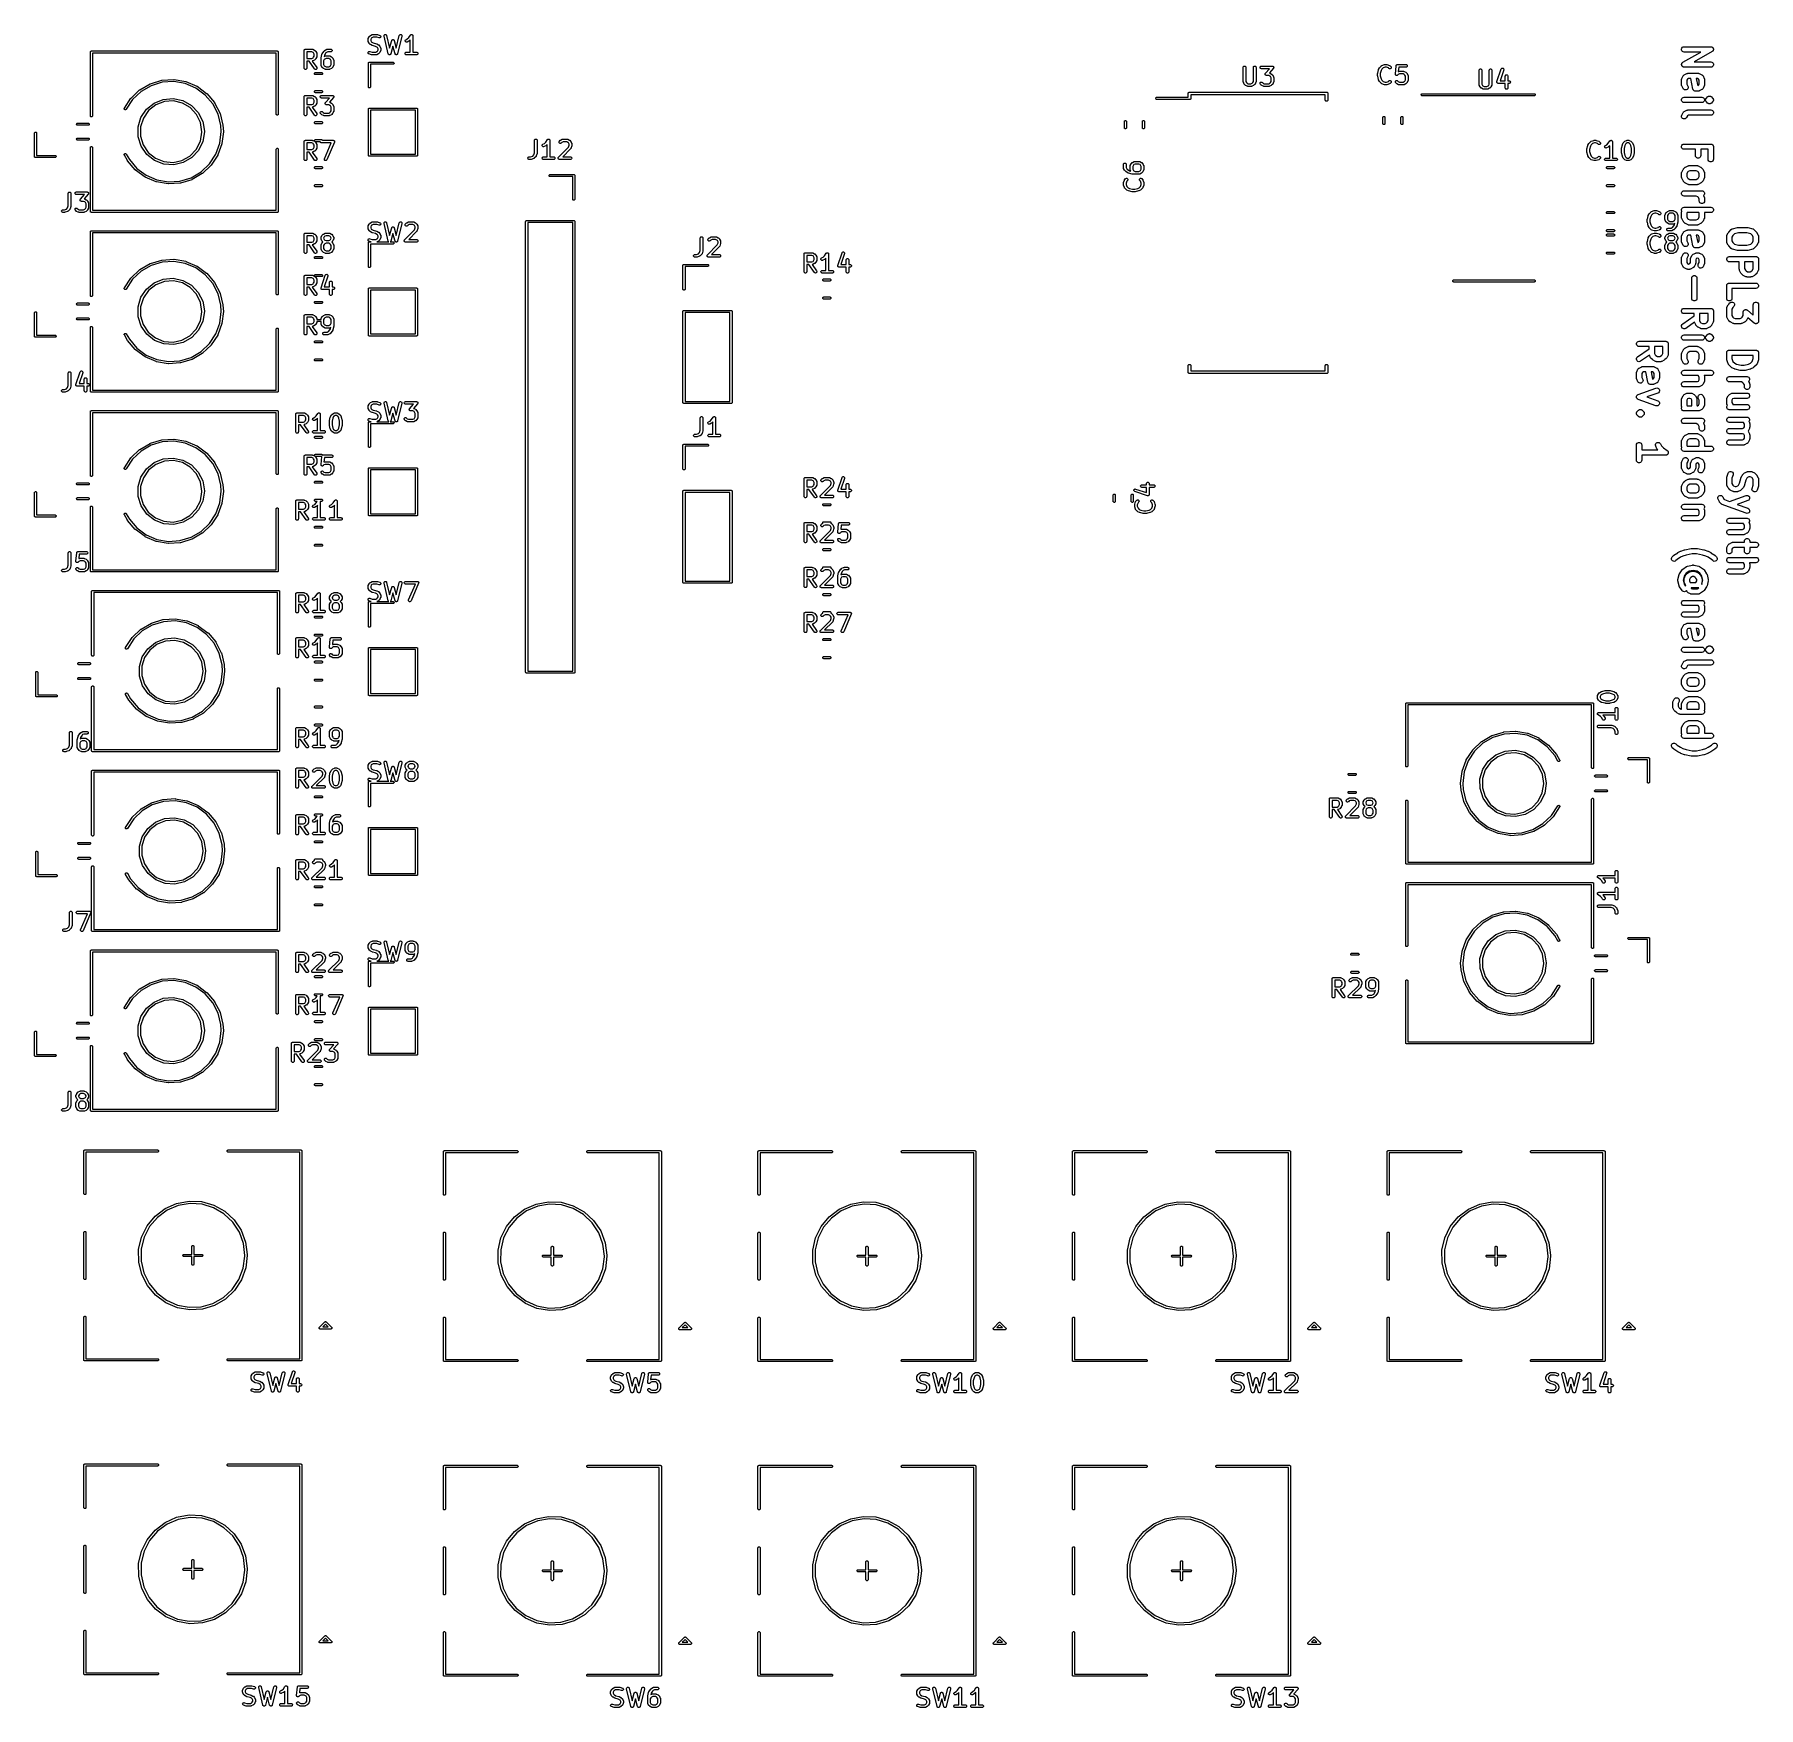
# Model space of a CAD drawing. Extents: x 105.5 to 202.9, y -138.6 to -44.
import ezdxf

# ---------------------------------------------------------------- set-up
doc = ezdxf.new("R2010")
doc.units = 0
doc.header["$MEASUREMENT"] = 0
doc.layers.add('BLACK', color=7, linetype='CONTINUOUS')

msp = doc.modelspace()

# ---------------------------------------------------------------- linework, layer by layer
at = {"layer": 'BLACK', "linetype": 'CONTINUOUS'}
for p, q in [((124.322, -44.2943), (124.325, -44.2859)), ((124.322, -44.2986), (124.322, -44.2943)), ((124.322, -44.3029), (124.322, -44.2986)), ((124.322, -44.3981), (124.322, -44.3029)), ((124.322, -44.4024), (124.322, -44.3981)), ((124.322, -44.4067), (124.322, -44.4024)), ((124.325, -44.4151), (124.322, -44.4067)), ((124.325, -44.2859), (124.326, -44.2772)), ((124.326, -44.4237), (124.325, -44.4151)), ((124.326, -44.2772), (124.328, -44.2735)), ((124.328, -44.4275), (124.326, -44.4237)), ((124.328, -44.2735), (124.33, -44.2693)), ((124.33, -44.4316), (124.328, -44.4275)), ((124.33, -44.2693), (124.377, -44.1741)), ((124.377, -44.5269), (124.33, -44.4316)), ((124.377, -44.1741), (124.384, -44.1644)), ((124.384, -44.5365), (124.377, -44.5269)), ((124.384, -44.1644), (124.391, -44.1546)), ((124.391, -44.5464), (124.384, -44.5365)), ((124.391, -44.1546), (124.439, -44.107)), ((124.439, -44.594), (124.391, -44.5464)), ((124.439, -44.107), (124.449, -44.1001)), ((124.449, -44.6009), (124.439, -44.594)), ((124.449, -44.1001), (124.458, -44.0929)), ((124.458, -44.608), (124.449, -44.6009)), ((124.458, -44.0929), (124.554, -44.0453)), ((124.554, -44.6557), (124.458, -44.608)), ((124.506, -44.252), (124.472, -44.3206)), ((124.472, -44.3206), (124.472, -44.3804)), ((124.472, -44.3804), (124.506, -44.4489)), ((124.536, -44.2216), (124.506, -44.252)), ((124.506, -44.4489), (124.536, -44.4793)), ((124.605, -44.1874), (124.536, -44.2216)), ((124.536, -44.4793), (124.613, -44.5178)), ((124.554, -44.0453), (124.558, -44.0441)), ((124.561, -44.658), (124.554, -44.6557)), ((124.558, -44.0441), (124.561, -44.0419)), ((124.561, -44.0419), (124.57, -44.0404)), ((124.569, -44.6613), (124.561, -44.658)), ((124.751, -44.707), (124.569, -44.6613)), ((124.57, -44.0404), (124.579, -44.0379)), ((124.579, -44.0379), (124.583, -44.0381)), ((124.583, -44.0381), (124.587, -44.0374)), ((124.587, -44.0374), (124.825, -44.0374)), ((124.813, -44.1874), (124.605, -44.1874)), ((124.613, -44.5178), (124.796, -44.5634)), ((124.828, -44.7454), (124.751, -44.707)), ((124.796, -44.5634), (124.803, -44.5668)), ((124.803, -44.5668), (124.811, -44.5691)), ((124.811, -44.5691), (124.906, -44.6167)), ((124.944, -44.2312), (124.813, -44.1874)), ((124.825, -44.0374), (124.837, -44.0395)), ((124.859, -44.7759), (124.828, -44.7454)), ((124.837, -44.0395), (124.849, -44.0412)), ((124.849, -44.0412), (124.992, -44.0888)), ((124.893, -44.8444), (124.859, -44.7759)), ((124.906, -44.6167), (124.916, -44.6239)), ((124.916, -44.6239), (124.926, -44.6308)), ((124.926, -44.6308), (124.974, -44.6784)), ((124.97, -44.235), (124.944, -44.2312)), ((124.996, -44.2297), (124.97, -44.235)), ((124.974, -44.6784), (124.98, -44.6882)), ((124.98, -44.6882), (124.988, -44.6979)), ((124.988, -44.6979), (125.035, -44.7931)), ((124.992, -44.0888), (125.015, -44.1013)), ((125.018, -44.2161), (124.996, -44.2297)), ((125.015, -44.1013), (125.032, -44.1207)), ((125.034, -44.1957), (125.018, -44.2161)), ((125.032, -44.1207), (125.042, -44.145)), ((125.042, -44.171), (125.034, -44.1957)), ((125.035, -44.7931), (125.036, -44.7973)), ((125.036, -44.7973), (125.039, -44.801)), ((125.039, -44.801), (125.04, -44.8097)), ((125.04, -44.8097), (125.043, -44.8181)), ((125.042, -44.145), (125.042, -44.171)), ((125.043, -44.8181), (125.042, -44.8224)), ((125.042, -44.8224), (125.043, -44.8267)), ((125.227, -44.1037), (125.234, -44.0788)), ((125.228, -44.1298), (125.227, -44.1037)), ((125.467, -45.1298), (125.228, -44.1298)), ((125.234, -44.0788), (125.25, -44.0579)), ((125.25, -44.0579), (125.272, -44.0435)), ((125.272, -44.0435), (125.297, -44.0375)), ((125.297, -44.0375), (125.323, -44.0405)), ((125.323, -44.0405), (125.346, -44.0522)), ((125.346, -44.0522), (125.364, -44.0711)), ((125.364, -44.0711), (125.374, -44.095)), ((125.374, -44.095), (125.544, -44.8059)), ((125.544, -44.8059), (125.658, -44.3788)), ((125.73, -44.6892), (125.612, -45.1317)), ((125.658, -44.3788), (125.66, -44.3727)), ((125.66, -44.3727), (125.662, -44.3663)), ((125.662, -44.3663), (125.666, -44.361)), ((125.666, -44.361), (125.669, -44.3551)), ((125.669, -44.3551), (125.673, -44.3504)), ((125.673, -44.3504), (125.677, -44.345)), ((125.677, -44.345), (125.682, -44.3413)), ((125.682, -44.3413), (125.687, -44.3367)), ((125.687, -44.3367), (125.693, -44.3339)), ((125.693, -44.3339), (125.698, -44.3301)), ((125.698, -44.3301), (125.705, -44.3284)), ((125.705, -44.3284), (125.711, -44.3257)), ((125.711, -44.3257), (125.717, -44.3251)), ((125.717, -44.3251), (125.724, -44.3234)), ((125.724, -44.3234), (125.73, -44.3239)), ((125.73, -44.3239), (125.736, -44.3234)), ((125.848, -45.1317), (125.73, -44.6892)), ((125.736, -44.3234), (125.743, -44.3251)), ((125.743, -44.3251), (125.749, -44.3257)), ((125.749, -44.3257), (125.755, -44.3284)), ((125.755, -44.3284), (125.762, -44.3301)), ((125.762, -44.3301), (125.767, -44.3339)), ((125.767, -44.3339), (125.773, -44.3367)), ((125.773, -44.3367), (125.778, -44.3413)), ((125.778, -44.3413), (125.783, -44.345)), ((125.783, -44.345), (125.787, -44.3504)), ((125.787, -44.3504), (125.791, -44.3551)), ((125.791, -44.3551), (125.794, -44.361)), ((125.794, -44.361), (125.798, -44.3663)), ((125.798, -44.3663), (125.8, -44.3727)), ((125.8, -44.3727), (125.802, -44.3788)), ((125.802, -44.3788), (125.916, -44.8059)), ((125.916, -44.8059), (126.086, -44.095)), ((126.232, -44.1298), (125.993, -45.1298)), ((126.086, -44.095), (126.096, -44.0711)), ((126.096, -44.0711), (126.114, -44.0522)), ((126.114, -44.0522), (126.137, -44.0405)), ((126.137, -44.0405), (126.163, -44.0375)), ((126.163, -44.0375), (126.188, -44.0435)), ((126.188, -44.0435), (126.21, -44.0579)), ((126.21, -44.0579), (126.226, -44.0788)), ((126.226, -44.0788), (126.233, -44.1037)), ((126.233, -44.1037), (126.232, -44.1298)), ((126.417, -44.3936), (126.423, -44.3683)), ((126.42, -44.4195), (126.417, -44.3936)), ((126.432, -44.4428), (126.42, -44.4195)), ((126.423, -44.3683), (126.437, -44.3465)), ((126.451, -44.4607), (126.432, -44.4428)), ((126.437, -44.3465), (126.458, -44.331)), ((126.474, -44.471), (126.451, -44.4607)), ((126.458, -44.331), (126.543, -44.2888)), ((126.5, -44.4726), (126.474, -44.471)), ((126.525, -44.4652), (126.5, -44.4726)), ((126.621, -44.4176), (126.525, -44.4652)), ((126.543, -44.2888), (126.624, -44.2075)), ((126.63, -44.4104), (126.621, -44.4176)), ((126.624, -44.2075), (126.715, -44.0708)), ((126.64, -44.4035), (126.63, -44.4104)), ((126.703, -44.3411), (126.64, -44.4035)), ((126.703, -45.0374), (126.703, -44.3411)), ((126.715, -44.0708), (126.718, -44.0678)), ((126.718, -44.0678), (126.72, -44.0642)), ((126.72, -44.0642), (126.727, -44.0584)), ((126.727, -44.0584), (126.733, -44.0519)), ((126.733, -44.0519), (126.737, -44.0501)), ((126.737, -44.0501), (126.74, -44.0474)), ((126.74, -44.0474), (126.749, -44.0444)), ((126.749, -44.0444), (126.757, -44.0404)), ((126.757, -44.0404), (126.761, -44.0399)), ((126.761, -44.0399), (126.765, -44.0385)), ((126.765, -44.0385), (126.774, -44.0385)), ((126.774, -44.0385), (126.782, -44.0375)), ((126.782, -44.0375), (126.786, -44.0385)), ((126.786, -44.0385), (126.791, -44.0385)), ((126.791, -44.0385), (126.799, -44.0416)), ((126.799, -44.0416), (126.808, -44.0437)), ((126.808, -44.0437), (126.811, -44.046)), ((126.811, -44.046), (126.815, -44.0474)), ((126.815, -44.0474), (126.822, -44.0532)), ((126.822, -44.0532), (126.829, -44.0581)), ((126.829, -44.0581), (126.832, -44.0615)), ((126.832, -44.0615), (126.835, -44.0642)), ((126.835, -44.0642), (126.84, -44.0719)), ((126.84, -44.0719), (126.845, -44.0791)), ((126.845, -44.0791), (126.846, -44.0831)), ((126.846, -44.0831), (126.848, -44.0867)), ((126.848, -44.0867), (126.85, -44.0955)), ((126.85, -44.0955), (126.852, -44.1041)), ((126.852, -44.1041), (126.852, -44.1083)), ((126.852, -44.1083), (126.853, -44.1124)), ((126.853, -44.1124), (126.853, -45.0374)), ((198.564, -44.8511), (198.582, -44.8021)), ((198.582, -44.8021), (198.615, -44.7622)), ((198.615, -44.7622), (198.66, -44.7362)), ((198.66, -44.7362), (198.711, -44.7271)), ((198.711, -44.7271), (200.211, -44.7271)), ((200.211, -44.7271), (200.225, -44.7295)), ((200.225, -44.7295), (200.238, -44.7295)), ((200.238, -44.7295), (200.25, -44.734)), ((200.25, -44.734), (200.263, -44.7362)), ((200.263, -44.7362), (200.274, -44.7429)), ((200.274, -44.7429), (200.287, -44.7476)), ((200.287, -44.7476), (200.297, -44.7558)), ((200.297, -44.7558), (200.308, -44.7622)), ((200.308, -44.7622), (200.316, -44.7725)), ((200.316, -44.7725), (200.327, -44.7812)), ((200.327, -44.7812), (200.333, -44.7923)), ((200.333, -44.7923), (200.341, -44.8021)), ((200.341, -44.8021), (200.346, -44.8148)), ((200.346, -44.8148), (200.353, -44.8265)), ((108.63, -45.0194), (108.632, -45.0144)), ((108.63, -45.0247), (108.63, -45.0194)), ((108.63, -45.0248), (108.63, -45.0247)), ((108.63, -48.6352), (108.63, -45.0248)), ((108.632, -45.0144), (108.633, -45.0092)), ((108.633, -45.0092), (108.635, -45.0045)), ((108.635, -45.0045), (108.637, -44.9995)), ((108.637, -44.9995), (108.641, -44.9955)), ((108.641, -44.9955), (108.643, -44.9908)), ((108.643, -44.9908), (108.647, -44.9874)), ((108.647, -44.9874), (108.651, -44.9833)), ((108.651, -44.9833), (108.655, -44.9807)), ((108.655, -44.9807), (108.66, -44.9772)), ((108.66, -44.9772), (108.665, -44.9754)), ((108.665, -44.9754), (108.669, -44.9727)), ((108.669, -44.9727), (108.674, -44.9718)), ((108.674, -44.9718), (108.679, -44.97)), ((108.679, -44.97), (108.685, -44.97)), ((108.685, -44.97), (108.685, -44.97)), ((108.685, -44.97), (119.195, -44.97)), ((119.13, -45.09), (108.75, -45.09)), ((108.75, -45.09), (108.75, -48.6352)), ((119.13, -48.5352), (119.13, -45.09)), ((119.195, -44.97), (119.201, -44.97)), ((119.195, -44.97), (119.195, -44.97)), ((119.201, -44.97), (119.206, -44.9718)), ((119.206, -44.9718), (119.211, -44.9727)), ((119.211, -44.9727), (119.215, -44.9754)), ((119.215, -44.9754), (119.22, -44.9772)), ((119.22, -44.9772), (119.225, -44.9807)), ((119.225, -44.9807), (119.229, -44.9833)), ((119.229, -44.9833), (119.233, -44.9874)), ((119.233, -44.9874), (119.237, -44.9908)), ((119.237, -44.9908), (119.239, -44.9955)), ((119.239, -44.9955), (119.243, -44.9995)), ((119.243, -44.9995), (119.245, -45.0045)), ((119.245, -45.0045), (119.247, -45.0092)), ((119.247, -45.0092), (119.248, -45.0144)), ((119.248, -45.0144), (119.25, -45.0194)), ((119.25, -45.0194), (119.25, -45.0247)), ((119.25, -45.0247), (119.25, -45.0248)), ((119.25, -45.0248), (119.25, -48.5352)), ((120.712, -44.939), (120.713, -44.9325)), ((120.712, -45.939), (120.712, -44.939)), ((120.713, -44.9259), (120.715, -44.9198)), ((120.713, -44.9325), (120.713, -44.9259)), ((120.715, -44.9198), (120.716, -44.9133)), ((120.716, -44.9133), (120.72, -44.9076)), ((120.72, -44.9076), (120.722, -44.9015)), ((120.722, -44.9015), (120.726, -44.8964)), ((120.726, -44.8964), (120.729, -44.8907)), ((120.729, -44.8907), (120.734, -44.8865)), ((120.734, -44.8865), (120.739, -44.8815)), ((120.739, -44.8815), (120.744, -44.8782)), ((120.744, -44.8782), (120.749, -44.874)), ((120.749, -44.874), (120.756, -44.8718)), ((120.756, -44.8718), (120.761, -44.8685)), ((120.761, -44.8685), (120.768, -44.8673)), ((120.768, -44.8673), (120.774, -44.8651)), ((120.774, -44.8651), (120.78, -44.8651)), ((120.78, -44.8651), (120.787, -44.864)), ((120.787, -44.864), (121.168, -44.864)), ((120.862, -45.014), (120.862, -45.3878)), ((121.15, -45.014), (120.862, -45.014)), ((120.862, -45.3878), (121.15, -45.3878)), ((120.986, -45.5378), (120.862, -45.5378)), ((120.862, -45.5378), (120.862, -45.939)), ((121.297, -45.982), (120.986, -45.5378)), ((121.219, -45.0482), (121.15, -45.014)), ((121.15, -45.3878), (121.219, -45.3535)), ((121.168, -44.864), (121.172, -44.8647)), ((121.172, -45.537), (121.169, -45.5376)), ((121.169, -45.5376), (121.42, -45.8959)), ((121.172, -44.8647), (121.176, -44.8644)), ((121.176, -45.5373), (121.172, -45.537)), ((121.176, -44.8644), (121.185, -44.867)), ((121.185, -45.5348), (121.176, -45.5373)), ((121.185, -44.867), (121.194, -44.8685)), ((121.194, -45.5332), (121.185, -45.5348)), ((121.194, -44.8685), (121.197, -44.8706)), ((121.197, -45.5311), (121.194, -45.5332)), ((121.197, -44.8706), (121.201, -44.8719)), ((121.201, -45.5298), (121.197, -45.5311)), ((121.201, -44.8719), (121.297, -44.9195)), ((121.297, -45.4822), (121.201, -45.5298)), ((121.249, -45.0786), (121.219, -45.0482)), ((121.219, -45.3535), (121.249, -45.3231)), ((121.283, -45.1471), (121.249, -45.0786)), ((121.249, -45.3231), (121.283, -45.2546)), ((121.283, -45.2546), (121.283, -45.1471)), ((121.297, -44.9195), (121.306, -44.9267)), ((121.306, -45.4751), (121.297, -45.4822)), ((121.306, -44.9267), (121.316, -44.9335)), ((121.316, -45.4682), (121.306, -45.4751)), ((121.316, -44.9335), (121.364, -44.9812)), ((121.364, -45.4206), (121.316, -45.4682)), ((121.364, -44.9812), (121.371, -44.991)), ((121.371, -45.4107), (121.364, -45.4206)), ((121.371, -44.991), (121.378, -45.0007)), ((121.378, -45.4011), (121.371, -45.4107)), ((121.378, -45.0007), (121.425, -45.0959)), ((121.425, -45.3058), (121.378, -45.4011)), ((121.425, -45.0959), (121.427, -45.1)), ((121.427, -45.3017), (121.425, -45.3058)), ((121.427, -45.1), (121.429, -45.1038)), ((121.429, -45.2979), (121.427, -45.3017)), ((121.429, -45.1038), (121.43, -45.1124)), ((121.43, -45.2893), (121.429, -45.2979)), ((121.43, -45.1124), (121.433, -45.1209)), ((121.433, -45.2809), (121.43, -45.2893)), ((121.433, -45.1209), (121.433, -45.1252)), ((121.433, -45.1252), (121.433, -45.1294)), ((121.433, -45.1294), (121.433, -45.2723)), ((121.433, -45.2723), (121.433, -45.2766)), ((121.433, -45.2766), (121.433, -45.2809)), ((121.664, -45.3675), (121.666, -45.3585)), ((121.664, -45.7485), (121.664, -45.3675)), ((121.665, -45.7527), (121.664, -45.7485)), ((121.665, -45.7571), (121.665, -45.7527)), ((121.667, -45.7655), (121.665, -45.7571)), ((121.666, -45.3585), (121.667, -45.3493)), ((121.667, -45.3493), (121.714, -45.1589)), ((121.669, -45.7741), (121.667, -45.7655)), ((121.671, -45.7779), (121.669, -45.7741)), ((121.672, -45.782), (121.671, -45.7779)), ((121.72, -45.8773), (121.672, -45.782)), ((121.714, -45.1589), (121.719, -45.1472)), ((121.719, -45.1472), (121.724, -45.1354)), ((121.724, -45.1354), (121.82, -44.9926)), ((121.849, -45.4596), (121.814, -45.5281)), ((121.814, -45.5281), (121.814, -45.7308)), ((121.814, -45.7308), (121.849, -45.7993)), ((121.82, -44.9926), (121.825, -44.9872)), ((121.825, -44.9872), (121.829, -44.9812)), ((121.829, -44.9812), (121.877, -44.9335)), ((121.857, -45.2078), (121.838, -45.2819)), ((121.838, -45.2819), (121.896, -45.2528)), ((121.879, -45.4292), (121.849, -45.4596)), ((121.94, -45.082), (121.857, -45.2078)), ((121.877, -44.9335), (121.887, -44.9266)), ((121.947, -45.3949), (121.879, -45.4292)), ((121.887, -44.9266), (121.896, -44.9195)), ((121.896, -44.9195), (121.991, -44.8719)), ((121.896, -45.2528), (121.9, -45.2516)), ((121.9, -45.2516), (121.904, -45.2494)), ((121.904, -45.2494), (121.913, -45.2479)), ((121.913, -45.2479), (121.921, -45.2454)), ((121.921, -45.2454), (121.926, -45.2457)), ((121.926, -45.2457), (121.93, -45.2449)), ((121.93, -45.2449), (122.12, -45.2449)), ((121.974, -45.0482), (121.94, -45.082)), ((122.103, -45.3949), (121.947, -45.3949)), ((122.043, -45.014), (121.974, -45.0482)), ((121.991, -44.8719), (121.996, -44.8706)), ((121.996, -44.8706), (121.999, -44.8685)), ((121.999, -44.8685), (122.008, -44.867)), ((122.008, -44.867), (122.016, -44.8644)), ((122.016, -44.8644), (122.021, -44.8647)), ((122.021, -44.8647), (122.025, -44.864)), ((122.025, -44.864), (122.215, -44.864)), ((122.215, -45.014), (122.043, -45.014)), ((122.171, -45.4292), (122.103, -45.3949)), ((122.12, -45.2449), (122.124, -45.2457)), ((122.124, -45.2457), (122.129, -45.2454)), ((122.129, -45.2454), (122.137, -45.2479)), ((122.137, -45.2479), (122.146, -45.2494)), ((122.146, -45.2494), (122.15, -45.2516)), ((122.15, -45.2516), (122.154, -45.2528)), ((122.154, -45.2528), (122.249, -45.3004)), ((122.201, -45.4596), (122.171, -45.4292)), ((122.236, -45.5281), (122.201, -45.4596)), ((122.201, -45.7993), (122.236, -45.7308)), ((122.215, -44.864), (122.241, -44.8685)), ((122.241, -45.0094), (122.215, -45.014)), ((122.236, -45.7308), (122.236, -45.5281)), ((122.241, -44.8685), (122.264, -44.8815)), ((122.264, -44.9964), (122.241, -45.0094)), ((122.249, -45.3004), (122.259, -45.3076)), ((122.259, -45.3076), (122.269, -45.3145)), ((122.264, -44.8815), (122.28, -44.9015)), ((122.28, -44.9765), (122.264, -44.9964)), ((122.269, -45.3145), (122.316, -45.3621)), ((122.28, -44.9015), (122.289, -44.9259)), ((122.289, -44.952), (122.28, -44.9765)), ((122.289, -44.9259), (122.289, -44.952)), ((122.316, -45.3621), (122.323, -45.3719)), ((122.323, -45.3719), (122.33, -45.3816)), ((122.33, -45.3816), (122.378, -45.4768)), ((122.378, -45.782), (122.33, -45.8773)), ((122.378, -45.4768), (122.379, -45.481)), ((122.379, -45.7779), (122.378, -45.782)), ((122.379, -45.481), (122.381, -45.4847)), ((122.381, -45.7741), (122.379, -45.7779)), ((122.381, -45.4847), (122.383, -45.4934)), ((122.383, -45.7655), (122.381, -45.7741)), ((122.383, -45.4934), (122.385, -45.5018)), ((122.385, -45.7571), (122.383, -45.7655)), ((122.385, -45.5018), (122.385, -45.5061)), ((122.385, -45.5061), (122.386, -45.5104)), ((122.386, -45.7485), (122.385, -45.7527)), ((122.385, -45.7527), (122.385, -45.7571)), ((122.386, -45.5104), (122.386, -45.7485)), ((124.322, -45.0538), (124.331, -45.029)), ((124.323, -45.0798), (124.322, -45.0538)), ((124.333, -45.104), (124.323, -45.0798)), ((124.331, -45.029), (124.347, -45.0086)), ((124.35, -45.1235), (124.333, -45.104)), ((124.34, -45.6494), (124.342, -45.6444)), ((124.34, -45.6548), (124.34, -45.6494)), ((124.34, -46.9952), (124.34, -45.6548)), ((124.342, -45.6444), (124.343, -45.6392)), ((124.343, -45.6392), (124.345, -45.6346)), ((124.345, -45.6346), (124.347, -45.6295)), ((124.347, -45.0086), (124.369, -44.995)), ((124.347, -45.6295), (124.351, -45.6254)), ((124.373, -45.1359), (124.35, -45.1235)), ((124.351, -45.6254), (124.353, -45.6208)), ((124.353, -45.6208), (124.357, -45.6174)), ((124.357, -45.6174), (124.361, -45.6133)), ((124.361, -45.6133), (124.365, -45.6107)), ((124.365, -45.6107), (124.37, -45.6072)), ((124.369, -44.995), (124.395, -44.9898)), ((124.37, -45.6072), (124.375, -45.6054)), ((124.516, -45.1835), (124.373, -45.1359)), ((124.375, -45.6054), (124.379, -45.6027)), ((124.379, -45.6027), (124.384, -45.6018)), ((124.384, -45.6018), (124.389, -45.6)), ((124.389, -45.6), (124.395, -45.6)), ((124.395, -44.9898), (124.42, -44.9936)), ((124.395, -45.6), (124.395, -45.6)), ((124.395, -45.6), (125.735, -45.6)), ((124.42, -44.9936), (124.552, -45.0374)), ((125.735, -45.72), (124.46, -45.72)), ((124.46, -45.72), (124.46, -46.9952)), ((124.528, -45.1853), (124.516, -45.1835)), ((124.54, -45.1874), (124.528, -45.1853)), ((124.778, -45.1874), (124.54, -45.1874)), ((124.552, -45.0374), (124.76, -45.0374)), ((124.76, -45.0374), (124.828, -45.0031)), ((124.782, -45.1866), (124.778, -45.1874)), ((124.786, -45.1869), (124.782, -45.1866)), ((124.795, -45.1844), (124.786, -45.1869)), ((124.803, -45.1829), (124.795, -45.1844)), ((124.807, -45.1807), (124.803, -45.1829)), ((124.811, -45.1795), (124.807, -45.1807)), ((124.906, -45.1318), (124.811, -45.1795)), ((124.828, -45.0031), (124.859, -44.9727)), ((124.859, -44.9727), (124.893, -44.9042)), ((124.893, -44.9042), (124.893, -44.8444)), ((124.916, -45.1247), (124.906, -45.1318)), ((124.926, -45.1178), (124.916, -45.1247)), ((124.974, -45.0702), (124.926, -45.1178)), ((124.98, -45.0603), (124.974, -45.0702)), ((124.988, -45.0507), (124.98, -45.0603)), ((125.035, -44.9554), (124.988, -45.0507)), ((125.036, -44.9513), (125.035, -44.9554)), ((125.039, -44.9476), (125.036, -44.9513)), ((125.04, -44.9389), (125.039, -44.9476)), ((125.043, -44.9305), (125.04, -44.9389)), ((125.043, -44.9219), (125.042, -44.9262)), ((125.042, -44.9262), (125.043, -44.9305)), ((125.043, -44.8267), (125.043, -44.9219)), ((125.47, -45.1368), (125.467, -45.1298)), ((125.472, -45.1442), (125.47, -45.1368)), ((125.475, -45.1486), (125.472, -45.1442)), ((125.477, -45.1537), (125.475, -45.1486)), ((125.482, -45.1592), (125.477, -45.1537)), ((125.487, -45.1655), (125.482, -45.1592)), ((125.491, -45.1686), (125.487, -45.1655)), ((125.495, -45.1726), (125.491, -45.1686)), ((125.502, -45.176), (125.495, -45.1726)), ((125.508, -45.1804), (125.502, -45.176)), ((125.513, -45.1818), (125.508, -45.1804)), ((125.518, -45.1843), (125.513, -45.1818)), ((125.526, -45.1851), (125.518, -45.1843)), ((125.533, -45.1871), (125.526, -45.1851)), ((125.539, -45.1866), (125.533, -45.1871)), ((125.544, -45.1872), (125.539, -45.1866)), ((125.551, -45.1855), (125.544, -45.1872)), ((125.559, -45.1848), (125.551, -45.1855)), ((125.564, -45.1825), (125.559, -45.1848)), ((125.569, -45.1812), (125.564, -45.1825)), ((125.576, -45.177), (125.569, -45.1812)), ((125.583, -45.1738), (125.576, -45.177)), ((125.586, -45.1699), (125.583, -45.1738)), ((125.591, -45.1669), (125.586, -45.1699)), ((125.596, -45.1607), (125.591, -45.1669)), ((125.601, -45.1553), (125.596, -45.1607)), ((125.603, -45.1504), (125.601, -45.1553)), ((125.607, -45.146), (125.603, -45.1504)), ((125.609, -45.1386), (125.607, -45.146)), ((125.612, -45.1317), (125.609, -45.1386)), ((125.735, -45.6), (125.751, -45.6027)), ((125.751, -45.7173), (125.735, -45.72)), ((125.751, -45.6027), (125.769, -45.6133)), ((125.769, -45.7067), (125.751, -45.7173)), ((125.769, -45.6133), (125.783, -45.6295)), ((125.783, -45.6905), (125.769, -45.7067)), ((125.783, -45.6295), (125.79, -45.6494)), ((125.79, -45.6706), (125.783, -45.6905)), ((125.79, -45.6494), (125.79, -45.6706)), ((125.851, -45.1386), (125.848, -45.1317)), ((125.853, -45.146), (125.851, -45.1386)), ((125.857, -45.1504), (125.853, -45.146)), ((125.859, -45.1553), (125.857, -45.1504)), ((125.864, -45.1607), (125.859, -45.1553)), ((125.869, -45.1669), (125.864, -45.1607)), ((125.874, -45.1699), (125.869, -45.1669)), ((125.877, -45.1738), (125.874, -45.1699)), ((125.884, -45.177), (125.877, -45.1738)), ((125.891, -45.1812), (125.884, -45.177)), ((125.896, -45.1825), (125.891, -45.1812)), ((125.901, -45.1848), (125.896, -45.1825)), ((125.909, -45.1855), (125.901, -45.1848)), ((125.916, -45.1872), (125.909, -45.1855)), ((125.921, -45.1866), (125.916, -45.1872)), ((125.927, -45.1871), (125.921, -45.1866)), ((125.934, -45.1851), (125.927, -45.1871)), ((125.942, -45.1843), (125.934, -45.1851)), ((125.947, -45.1818), (125.942, -45.1843)), ((125.952, -45.1804), (125.947, -45.1818)), ((125.958, -45.176), (125.952, -45.1804)), ((125.965, -45.1726), (125.958, -45.176)), ((125.969, -45.1686), (125.965, -45.1726)), ((125.973, -45.1655), (125.969, -45.1686)), ((125.978, -45.1592), (125.973, -45.1655)), ((125.983, -45.1537), (125.978, -45.1592)), ((125.985, -45.1486), (125.983, -45.1537)), ((125.988, -45.1442), (125.985, -45.1486)), ((125.99, -45.1368), (125.988, -45.1442)), ((125.993, -45.1298), (125.99, -45.1368)), ((126.418, -45.0994), (126.427, -45.0749)), ((126.418, -45.1254), (126.418, -45.0994)), ((126.427, -45.1499), (126.418, -45.1254)), ((126.427, -45.0749), (126.444, -45.0549)), ((126.444, -45.1698), (126.427, -45.1499)), ((126.444, -45.0549), (126.466, -45.0419)), ((126.466, -45.1829), (126.444, -45.1698)), ((126.466, -45.0419), (126.492, -45.0374)), ((126.492, -45.1874), (126.466, -45.1829)), ((126.492, -45.0374), (126.703, -45.0374)), ((127.063, -45.1874), (126.492, -45.1874)), ((126.853, -45.0374), (127.063, -45.0374)), ((127.063, -45.0374), (127.089, -45.0419)), ((127.089, -45.1829), (127.063, -45.1874)), ((127.089, -45.0419), (127.112, -45.0549)), ((127.112, -45.1698), (127.089, -45.1829)), ((127.112, -45.0549), (127.128, -45.0749)), ((127.128, -45.1499), (127.112, -45.1698)), ((127.128, -45.0749), (127.137, -45.0994)), ((127.137, -45.1254), (127.128, -45.1499)), ((127.137, -45.0994), (127.137, -45.1254)), ((181.6, -45.7995), (181.603, -45.7963)), ((181.603, -45.7963), (181.611, -45.7921)), ((181.611, -45.7921), (181.618, -45.787)), ((181.618, -45.787), (181.622, -45.7859)), ((181.622, -45.7859), (181.626, -45.7838)), ((181.626, -45.7838), (181.769, -45.7362)), ((181.769, -45.7362), (181.781, -45.7345)), ((181.781, -45.7345), (181.793, -45.7324)), ((181.793, -45.7324), (181.888, -45.7324)), ((181.888, -45.7324), (181.9, -45.7345)), ((181.9, -45.7345), (181.912, -45.7362)), ((181.912, -45.7362), (182.054, -45.7838)), ((182.054, -45.7838), (182.058, -45.7859)), ((182.058, -45.7859), (182.062, -45.787)), ((182.062, -45.787), (182.07, -45.7921)), ((182.07, -45.7921), (182.077, -45.7963)), ((182.077, -45.7963), (182.08, -45.7995)), ((182.432, -45.7999), (182.433, -45.7972)), ((182.433, -45.7944), (182.437, -45.7847)), ((182.433, -45.7972), (182.433, -45.7944)), ((182.437, -45.7847), (182.439, -45.7748)), ((182.439, -45.7748), (182.441, -45.7725)), ((182.441, -45.7725), (182.442, -45.7699)), ((182.442, -45.7699), (182.449, -45.762)), ((182.449, -45.762), (182.455, -45.7537)), ((182.455, -45.7537), (182.457, -45.7521)), ((182.457, -45.7521), (182.459, -45.7499)), ((182.459, -45.7499), (182.468, -45.7448)), ((182.468, -45.7448), (182.476, -45.739)), ((182.476, -45.739), (182.479, -45.7383)), ((182.479, -45.7383), (182.481, -45.7369)), ((182.481, -45.7369), (182.491, -45.7351)), ((182.491, -45.7351), (182.501, -45.7326)), ((182.501, -45.7326), (182.504, -45.7329)), ((182.504, -45.7329), (182.507, -45.7324)), ((182.507, -45.7324), (182.983, -45.7324)), ((182.983, -45.7324), (183.009, -45.7369)), ((183.009, -45.7369), (183.031, -45.7499)), ((183.031, -45.7499), (183.048, -45.7699)), ((183.048, -45.7699), (183.057, -45.7944)), ((183.057, -45.7944), (183.057, -45.8204)), ((198.561, -45.7336), (198.564, -45.721)), ((198.564, -45.7469), (198.561, -45.7336)), ((198.564, -44.9032), (198.564, -44.8511)), ((198.582, -44.9521), (198.564, -44.9032)), ((198.564, -45.7082), (198.568, -45.6956)), ((198.564, -45.721), (198.564, -45.7082)), ((198.564, -45.7603), (198.564, -45.7469)), ((198.568, -45.7724), (198.564, -45.7603)), ((198.568, -45.6956), (198.571, -45.6824)), ((198.57, -45.785), (198.568, -45.7724)), ((198.577, -45.7966), (198.57, -45.785)), ((198.571, -45.6824), (198.577, -45.6713)), ((198.577, -45.6713), (198.582, -45.6593)), ((198.582, -45.8093), (198.577, -45.7966)), ((198.615, -44.992), (198.582, -44.9521)), ((198.582, -45.6593), (198.59, -45.649)), ((198.59, -45.649), (198.597, -45.6374)), ((198.597, -45.6374), (198.607, -45.6292)), ((198.607, -45.6292), (198.615, -45.6194)), ((198.66, -45.0181), (198.615, -44.992)), ((198.615, -45.6194), (198.627, -45.6126)), ((198.627, -45.6126), (198.637, -45.604)), ((198.637, -45.604), (199.647, -45.0271)), ((198.711, -45.0271), (198.66, -45.0181)), ((199.647, -45.0271), (198.711, -45.0271)), ((200.286, -45.0074), (199.276, -45.5843)), ((199.276, -45.5843), (200.211, -45.5843)), ((200.211, -45.5843), (200.263, -45.5933)), ((200.263, -45.5933), (200.308, -45.6194)), ((200.296, -44.9988), (200.286, -45.0074)), ((200.308, -44.992), (200.296, -44.9988)), ((200.316, -44.9822), (200.308, -44.992)), ((200.308, -45.6194), (200.341, -45.6593)), ((200.326, -44.9741), (200.316, -44.9822)), ((200.333, -44.9624), (200.326, -44.9741)), ((200.341, -44.9521), (200.333, -44.9624)), ((200.346, -44.9401), (200.341, -44.9521)), ((200.341, -45.6593), (200.359, -45.7082)), ((200.359, -45.7603), (200.341, -45.8093)), ((200.352, -44.9291), (200.346, -44.9401)), ((200.355, -44.9158), (200.352, -44.9291)), ((200.353, -44.8265), (200.355, -44.8391)), ((200.355, -44.8391), (200.359, -44.8511)), ((200.359, -44.9032), (200.355, -44.9158)), ((200.359, -44.8511), (200.359, -44.8645)), ((200.359, -44.8645), (200.361, -44.8778)), ((200.361, -44.8778), (200.359, -44.8904)), ((200.359, -44.8904), (200.359, -44.9032)), ((200.359, -45.7082), (200.359, -45.7603)), ((112.018, -46.8177), (112.66, -46.6233)), ((112.688, -46.7402), (112.06, -46.9305)), ((112.66, -46.6233), (112.667, -46.6216)), ((112.667, -46.6216), (112.67, -46.6214)), ((112.67, -46.6214), (112.674, -46.6209)), ((112.674, -46.6209), (113.343, -46.5794)), ((113.343, -46.6996), (112.688, -46.7402)), ((113.343, -46.5794), (113.35, -46.5794)), ((113.99, -46.8107), (113.343, -46.6996)), ((113.35, -46.5794), (113.353, -46.5799)), ((113.353, -46.5799), (113.357, -46.5801)), ((113.357, -46.5801), (114.018, -46.6937)), ((114.018, -46.6937), (114.018, -46.6937)), ((114.018, -46.6937), (114.018, -46.6937)), ((114.018, -46.6937), (114.025, -46.6954)), ((114.025, -46.6954), (114.028, -46.6967)), ((114.028, -46.6967), (114.031, -46.6976)), ((114.031, -46.6976), (114.648, -46.9601)), ((120.716, -45.9646), (120.712, -45.939)), ((120.729, -45.9872), (120.716, -45.9646)), ((120.749, -46.0039), (120.729, -45.9872)), ((120.774, -46.0128), (120.749, -46.0039)), ((120.8, -46.0128), (120.774, -46.0128)), ((120.824, -46.0039), (120.8, -46.0128)), ((120.844, -45.9872), (120.824, -46.0039)), ((120.857, -45.9646), (120.844, -45.9872)), ((120.862, -45.939), (120.857, -45.9646)), ((121.294, -46.236), (121.301, -46.2161)), ((121.294, -46.2572), (121.294, -46.236)), ((121.301, -46.277), (121.294, -46.2572)), ((121.315, -46.0004), (121.297, -45.982)), ((121.301, -46.2161), (121.315, -46.1999)), ((121.315, -46.2932), (121.301, -46.277)), ((121.339, -46.0114), (121.315, -46.0004)), ((121.315, -46.1999), (121.333, -46.1893)), ((121.333, -46.3038), (121.315, -46.2932)), ((121.333, -46.1893), (121.348, -46.1866)), ((121.348, -46.3066), (121.333, -46.3038)), ((121.365, -46.0137), (121.339, -46.0114)), ((121.348, -46.1866), (121.702, -46.1866)), ((121.702, -46.3066), (121.348, -46.3066)), ((121.39, -46.0069), (121.365, -46.0137)), ((121.411, -45.992), (121.39, -46.0069)), ((121.426, -45.9707), (121.411, -45.992)), ((121.42, -45.8959), (121.431, -45.9196)), ((121.433, -45.9455), (121.426, -45.9707)), ((121.431, -45.9196), (121.433, -45.9455)), ((121.702, -46.1866), (121.717, -46.1893)), ((121.717, -46.3038), (121.702, -46.3066)), ((121.717, -46.1893), (121.735, -46.1999)), ((121.735, -46.2932), (121.717, -46.3038)), ((121.727, -45.8869), (121.72, -45.8773)), ((121.734, -45.8968), (121.727, -45.8869)), ((121.781, -45.9444), (121.734, -45.8968)), ((121.735, -46.1999), (121.749, -46.2161)), ((121.749, -46.277), (121.735, -46.2932)), ((121.749, -46.2161), (121.756, -46.236)), ((121.756, -46.2572), (121.749, -46.277)), ((121.756, -46.236), (121.756, -46.2572)), ((121.791, -45.9513), (121.781, -45.9444)), ((121.801, -45.9584), (121.791, -45.9513)), ((121.896, -46.006), (121.801, -45.9584)), ((121.849, -45.7993), (121.879, -45.8297)), ((121.879, -45.8297), (121.947, -45.864)), ((121.9, -46.0073), (121.896, -46.006)), ((121.904, -46.0094), (121.9, -46.0073)), ((121.913, -46.011), (121.904, -46.0094)), ((121.921, -46.0135), (121.913, -46.011)), ((121.926, -46.0132), (121.921, -46.0135)), ((121.93, -46.014), (121.926, -46.0132)), ((122.12, -46.014), (121.93, -46.014)), ((121.947, -45.864), (122.103, -45.864)), ((122.103, -45.864), (122.171, -45.8297)), ((122.124, -46.0132), (122.12, -46.014)), ((122.129, -46.0135), (122.124, -46.0132)), ((122.137, -46.011), (122.129, -46.0135)), ((122.146, -46.0094), (122.137, -46.011)), ((122.15, -46.0073), (122.146, -46.0094)), ((122.154, -46.006), (122.15, -46.0073)), ((122.249, -45.9584), (122.154, -46.006)), ((122.171, -45.8297), (122.201, -45.7993)), ((122.259, -45.9513), (122.249, -45.9584)), ((122.269, -45.9444), (122.259, -45.9513)), ((122.316, -45.8968), (122.269, -45.9444)), ((122.323, -45.8869), (122.316, -45.8968)), ((122.33, -45.8773), (122.323, -45.8869)), ((173.788, -45.8974), (173.793, -45.8717)), ((173.788, -46.7069), (173.788, -45.8974)), ((173.789, -46.7112), (173.788, -46.7069)), ((173.789, -46.7155), (173.789, -46.7112)), ((173.791, -46.7239), (173.789, -46.7155)), ((173.793, -46.7326), (173.791, -46.7239)), ((173.793, -45.8717), (173.806, -45.8492)), ((173.795, -46.7363), (173.793, -46.7326)), ((173.796, -46.7404), (173.795, -46.7363)), ((173.844, -46.8357), (173.796, -46.7404)), ((173.806, -45.8492), (173.826, -45.8324)), ((173.826, -45.8324), (173.85, -45.8235)), ((173.85, -45.8235), (173.876, -45.8235)), ((173.876, -45.8235), (173.901, -45.8324)), ((173.901, -45.8324), (173.921, -45.8492)), ((173.921, -45.8492), (173.934, -45.8717)), ((173.934, -45.8717), (173.938, -45.8974)), ((173.938, -45.8974), (173.938, -46.6892)), ((173.938, -46.6892), (173.972, -46.7577)), ((173.972, -46.7577), (174.003, -46.7881)), ((174.295, -46.7881), (174.325, -46.7577)), ((174.325, -46.7577), (174.36, -46.6892)), ((174.36, -45.8974), (174.364, -45.8717)), ((174.36, -46.6892), (174.36, -45.8974)), ((174.364, -45.8717), (174.377, -45.8492)), ((174.377, -45.8492), (174.397, -45.8324)), ((174.397, -45.8324), (174.421, -45.8235)), ((174.421, -45.8235), (174.448, -45.8235)), ((174.448, -45.8235), (174.472, -45.8324)), ((174.502, -46.7404), (174.454, -46.8357)), ((174.472, -45.8324), (174.492, -45.8492)), ((174.492, -45.8492), (174.505, -45.8717)), ((174.503, -46.7363), (174.502, -46.7404)), ((174.505, -46.7326), (174.503, -46.7363)), ((174.505, -45.8717), (174.51, -45.8974)), ((174.507, -46.7239), (174.505, -46.7326)), ((174.509, -46.7155), (174.507, -46.7239)), ((174.51, -46.7069), (174.509, -46.7112)), ((174.509, -46.7112), (174.509, -46.7155)), ((174.51, -45.8974), (174.51, -46.7069)), ((174.742, -45.8844), (174.751, -45.8599)), ((174.742, -45.9104), (174.742, -45.8844)), ((174.751, -45.9349), (174.742, -45.9104)), ((174.743, -46.7827), (174.754, -46.7591)), ((174.751, -45.8599), (174.767, -45.8399)), ((174.767, -45.9548), (174.751, -45.9349)), ((174.754, -46.7591), (174.772, -46.7407)), ((174.767, -45.8399), (174.79, -45.8269)), ((174.79, -45.9679), (174.767, -45.9548)), ((174.772, -46.7407), (174.796, -46.7297)), ((174.79, -45.8269), (174.815, -45.8224)), ((174.815, -45.9724), (174.79, -45.9679)), ((174.796, -46.7297), (174.822, -46.7274)), ((174.815, -45.8224), (175.435, -45.8224)), ((175.269, -45.9724), (174.815, -45.9724)), ((174.822, -46.7274), (174.847, -46.7342)), ((174.847, -46.7342), (174.869, -46.7491)), ((174.869, -46.7491), (174.908, -46.7881)), ((175.026, -46.2768), (175.027, -46.2711)), ((175.027, -46.284), (175.026, -46.2768)), ((175.027, -46.2653), (175.03, -46.2584)), ((175.027, -46.2711), (175.027, -46.2653)), ((175.027, -46.2914), (175.027, -46.284)), ((175.029, -46.2968), (175.027, -46.2914)), ((175.03, -46.3025), (175.029, -46.2968)), ((175.03, -46.2584), (175.031, -46.2512)), ((175.034, -46.3089), (175.03, -46.3025)), ((175.031, -46.2512), (175.034, -46.2463)), ((175.034, -46.2463), (175.036, -46.2408)), ((175.036, -46.3158), (175.034, -46.3089)), ((175.036, -46.2408), (175.041, -46.2352)), ((175.04, -46.3203), (175.036, -46.3158)), ((175.043, -46.3253), (175.04, -46.3203)), ((175.041, -46.2352), (175.045, -46.2289)), ((175.048, -46.3302), (175.043, -46.3253)), ((175.045, -46.2289), (175.269, -45.9724)), ((175.053, -46.3358), (175.048, -46.3302)), ((175.058, -46.3387), (175.053, -46.3358)), ((175.062, -46.3425), (175.058, -46.3387)), ((175.069, -46.3451), (175.062, -46.3425)), ((175.076, -46.3488), (175.069, -46.3451)), ((175.081, -46.3498), (175.076, -46.3488)), ((175.087, -46.3519), (175.081, -46.3498)), ((175.094, -46.3521), (175.087, -46.3519)), ((175.101, -46.3533), (175.094, -46.3521)), ((175.226, -46.3533), (175.101, -46.3533)), ((175.295, -46.3876), (175.226, -46.3533)), ((175.491, -45.9468), (175.263, -46.2068)), ((175.263, -46.2068), (175.27, -46.2079)), ((175.27, -46.2079), (175.273, -46.21)), ((175.273, -46.21), (175.278, -46.2113)), ((175.278, -46.2113), (175.373, -46.2589)), ((175.325, -46.418), (175.295, -46.3876)), ((175.295, -46.7881), (175.325, -46.7577)), ((175.36, -46.4865), (175.325, -46.418)), ((175.325, -46.7577), (175.36, -46.6892)), ((175.36, -46.6892), (175.36, -46.4865)), ((175.373, -46.2589), (175.382, -46.266)), ((175.382, -46.266), (175.392, -46.2729)), ((175.392, -46.2729), (175.44, -46.3205)), ((175.435, -45.8224), (175.442, -45.8237)), ((175.44, -46.3205), (175.447, -46.3304)), ((175.442, -45.8237), (175.449, -45.8238)), ((175.447, -46.3304), (175.454, -46.34)), ((175.449, -45.8238), (175.454, -45.8259)), ((175.454, -45.8259), (175.46, -45.8269)), ((175.454, -46.34), (175.502, -46.4353)), ((175.502, -46.7404), (175.454, -46.8357)), ((175.46, -45.8269), (175.467, -45.8306)), ((175.467, -45.8306), (175.473, -45.8332)), ((175.473, -45.8332), (175.478, -45.837)), ((175.478, -45.837), (175.483, -45.8399)), ((175.483, -45.8399), (175.487, -45.8455)), ((175.487, -45.8455), (175.493, -45.8504)), ((175.495, -45.9405), (175.491, -45.9468)), ((175.493, -45.8504), (175.496, -45.8554)), ((175.499, -45.9349), (175.495, -45.9405)), ((175.496, -45.8554), (175.499, -45.8599)), ((175.499, -45.8599), (175.502, -45.8668)), ((175.501, -45.9294), (175.499, -45.9349)), ((175.504, -45.9245), (175.501, -45.9294)), ((175.502, -45.8668), (175.506, -45.8732)), ((175.502, -46.4353), (175.503, -46.4394)), ((175.503, -46.7363), (175.502, -46.7404)), ((175.503, -46.4394), (175.505, -46.4432)), ((175.505, -46.7326), (175.503, -46.7363)), ((175.506, -45.9173), (175.504, -45.9245)), ((175.505, -46.4432), (175.507, -46.4518)), ((175.507, -46.7239), (175.505, -46.7326)), ((175.506, -45.8732), (175.506, -45.8789)), ((175.506, -45.8789), (175.508, -45.8844)), ((175.508, -45.9104), (175.506, -45.9173)), ((175.507, -46.4518), (175.509, -46.4602)), ((175.509, -46.7155), (175.507, -46.7239)), ((175.508, -45.8844), (175.508, -45.8917)), ((175.508, -45.8917), (175.51, -45.8989)), ((175.51, -45.8989), (175.508, -45.9046)), ((175.508, -45.9046), (175.508, -45.9104)), ((175.509, -46.4602), (175.509, -46.4645)), ((175.509, -46.4645), (175.51, -46.4688)), ((175.51, -46.7069), (175.509, -46.7112)), ((175.509, -46.7112), (175.509, -46.7155)), ((175.51, -46.4688), (175.51, -46.7069)), ((181.384, -46.236), (181.386, -46.2269)), ((181.384, -46.3788), (181.384, -46.236)), ((181.386, -46.3878), (181.384, -46.3788)), ((181.386, -46.2269), (181.387, -46.2178)), ((181.387, -46.397), (181.386, -46.3878)), ((181.387, -46.2178), (181.434, -46.0273)), ((181.434, -46.5875), (181.387, -46.397)), ((181.434, -46.0273), (181.437, -46.0198)), ((181.437, -46.595), (181.434, -46.5875)), ((181.437, -46.0198), (181.44, -46.0119)), ((181.44, -46.6028), (181.437, -46.595)), ((181.44, -46.0119), (181.487, -45.9167)), ((181.487, -46.6981), (181.44, -46.6028)), ((181.487, -45.9167), (181.495, -45.907)), ((181.495, -46.7077), (181.487, -46.6981)), ((181.495, -45.907), (181.501, -45.8972)), ((181.501, -46.7176), (181.495, -46.7077)), ((181.501, -45.8972), (181.597, -45.802)), ((181.597, -46.8128), (181.501, -46.7176)), ((181.578, -46.0717), (181.534, -46.2452)), ((181.534, -46.2452), (181.534, -46.3696)), ((181.534, -46.3696), (181.578, -46.5431)), ((181.616, -45.9947), (181.578, -46.0717)), ((181.578, -46.5431), (181.616, -46.6201)), ((181.597, -45.802), (181.6, -45.7995)), ((181.69, -45.9206), (181.616, -45.9947)), ((181.616, -46.6201), (181.69, -46.6942)), ((181.805, -45.8824), (181.69, -45.9206)), ((181.69, -46.6942), (181.805, -46.7324)), ((181.876, -45.8824), (181.805, -45.8824)), ((181.805, -46.7324), (181.876, -46.7324)), ((181.99, -45.9206), (181.876, -45.8824)), ((181.876, -46.7324), (181.99, -46.6942)), ((182.025, -45.9557), (181.99, -45.9206)), ((181.99, -46.6942), (182.025, -46.6591)), ((182.047, -45.9706), (182.025, -45.9557)), ((182.025, -46.6591), (182.047, -46.6442)), ((182.072, -45.9773), (182.047, -45.9706)), ((182.047, -46.6442), (182.072, -46.6374)), ((182.098, -45.9751), (182.072, -45.9773)), ((182.072, -46.6374), (182.098, -46.6397)), ((182.08, -45.7995), (182.084, -45.802)), ((182.084, -45.802), (182.131, -45.8496)), ((182.131, -46.7652), (182.084, -46.8128)), ((182.121, -45.9641), (182.098, -45.9751)), ((182.098, -46.6397), (182.121, -46.6507)), ((182.14, -45.9456), (182.121, -45.9641)), ((182.121, -46.6507), (182.14, -46.6691)), ((182.131, -45.8496), (182.146, -45.8709)), ((182.146, -46.7438), (182.131, -46.7652)), ((182.151, -45.922), (182.14, -45.9456)), ((182.14, -46.6691), (182.151, -46.6927)), ((182.146, -45.8709), (182.153, -45.8961)), ((182.153, -46.7187), (182.146, -46.7438)), ((182.153, -45.8961), (182.151, -45.922)), ((182.151, -46.6927), (182.153, -46.7187)), ((182.385, -46.2761), (182.432, -45.7999)), ((182.385, -46.2766), (182.385, -46.2761)), ((182.385, -46.277), (182.385, -46.2766)), ((182.386, -46.2895), (182.385, -46.277)), ((182.385, -46.7187), (182.387, -46.6927)), ((182.391, -46.7438), (182.385, -46.7187)), ((182.387, -46.3021), (182.386, -46.2895)), ((182.387, -46.3025), (182.387, -46.3021)), ((182.387, -46.303), (182.387, -46.3025)), ((182.392, -46.3144), (182.387, -46.303)), ((182.387, -46.6927), (182.398, -46.6691)), ((182.406, -46.7652), (182.391, -46.7438)), ((182.397, -46.3258), (182.392, -46.3144)), ((182.398, -46.3262), (182.397, -46.3258)), ((182.398, -46.3266), (182.398, -46.3262)), ((182.407, -46.3355), (182.398, -46.3266)), ((182.398, -46.6691), (182.416, -46.6507)), ((182.454, -46.8128), (182.406, -46.7652)), ((182.416, -46.3445), (182.407, -46.3355)), ((182.416, -46.3447), (182.416, -46.3445)), ((182.416, -46.345), (182.416, -46.3447)), ((182.428, -46.3503), (182.416, -46.345)), ((182.416, -46.6507), (182.44, -46.6397)), ((182.439, -46.3558), (182.428, -46.3503)), ((182.44, -46.356), (182.439, -46.3558)), ((182.439, -46.3558), (182.439, -46.3558)), ((182.452, -46.3571), (182.44, -46.356)), ((182.44, -46.6397), (182.466, -46.6374)), ((182.465, -46.3584), (182.452, -46.3571)), ((182.466, -46.3583), (182.465, -46.3582)), ((182.465, -46.3582), (182.465, -46.3584)), ((182.478, -46.355), (182.466, -46.3583)), ((182.466, -46.6374), (182.491, -46.6442)), ((182.49, -46.3519), (182.478, -46.355)), ((182.491, -46.3517), (182.49, -46.3519)), ((182.501, -46.3443), (182.491, -46.3515)), ((182.491, -46.3515), (182.491, -46.3517)), ((182.491, -46.6442), (182.512, -46.6591)), ((182.512, -46.3373), (182.501, -46.3443)), ((182.551, -46.2976), (182.512, -46.3366)), ((182.512, -46.3366), (182.512, -46.3369)), ((182.512, -46.3369), (182.512, -46.3373)), ((182.512, -46.6591), (182.551, -46.6981)), ((182.575, -45.8824), (182.55, -46.1306)), ((182.55, -46.1306), (182.569, -46.1213)), ((182.62, -46.2633), (182.551, -46.2976)), ((182.551, -46.6981), (182.62, -46.7324)), ((182.569, -46.1213), (182.573, -46.12)), ((182.573, -46.12), (182.576, -46.1179)), ((182.983, -45.8824), (182.575, -45.8824)), ((182.576, -46.1179), (182.585, -46.1163)), ((182.585, -46.1163), (182.594, -46.1138)), ((182.594, -46.1138), (182.598, -46.1141)), ((182.598, -46.1141), (182.602, -46.1133)), ((182.602, -46.1133), (182.84, -46.1133)), ((182.823, -46.2633), (182.62, -46.2633)), ((182.62, -46.7324), (182.823, -46.7324)), ((182.891, -46.2976), (182.823, -46.2633)), ((182.823, -46.7324), (182.891, -46.6981)), ((182.84, -46.1133), (182.844, -46.1141)), ((182.844, -46.1141), (182.849, -46.1138)), ((182.849, -46.1138), (182.857, -46.1163)), ((182.857, -46.1163), (182.866, -46.1179)), ((182.866, -46.1179), (182.87, -46.12)), ((182.87, -46.12), (182.874, -46.1213)), ((182.874, -46.1213), (182.969, -46.1689)), ((182.921, -46.328), (182.891, -46.2976)), ((182.891, -46.6981), (182.921, -46.6677)), ((182.956, -46.3965), (182.921, -46.328)), ((182.921, -46.6677), (182.956, -46.5992)), ((182.956, -46.5992), (182.956, -46.3965)), ((182.969, -46.1689), (182.979, -46.176)), ((182.979, -46.176), (182.989, -46.1829)), ((183.009, -45.8779), (182.983, -45.8824)), ((182.989, -46.1829), (183.036, -46.2305)), ((183.036, -46.7652), (182.989, -46.8128)), ((183.031, -45.8648), (183.009, -45.8779)), ((183.048, -45.8449), (183.031, -45.8648)), ((183.036, -46.2305), (183.043, -46.2404)), ((183.043, -46.7553), (183.036, -46.7652)), ((183.043, -46.2404), (183.05, -46.25)), ((183.05, -46.7457), (183.043, -46.7553)), ((183.057, -45.8204), (183.048, -45.8449)), ((183.05, -46.25), (183.098, -46.3453)), ((183.098, -46.6504), (183.05, -46.7457)), ((183.098, -46.3453), (183.099, -46.3494)), ((183.099, -46.6463), (183.098, -46.6504)), ((183.099, -46.3494), (183.101, -46.3532)), ((183.101, -46.6426), (183.099, -46.6463)), ((183.101, -46.3532), (183.103, -46.3618)), ((183.103, -46.6339), (183.101, -46.6426)), ((183.103, -46.3618), (183.105, -46.3702)), ((183.105, -46.6255), (183.103, -46.6339)), ((183.105, -46.3702), (183.105, -46.3745)), ((183.105, -46.3745), (183.106, -46.3788)), ((183.106, -46.6169), (183.105, -46.6212)), ((183.105, -46.6212), (183.105, -46.6255)), ((183.106, -46.3788), (183.106, -46.6169)), ((187.123, -46.0574), (187.128, -46.0317)), ((187.123, -46.8669), (187.123, -46.0574)), ((187.128, -46.0317), (187.141, -46.0092)), ((187.141, -46.0092), (187.161, -45.9924)), ((187.161, -45.9924), (187.185, -45.9835)), ((187.185, -45.9835), (187.211, -45.9835)), ((187.211, -45.9835), (187.236, -45.9924)), ((187.236, -45.9924), (187.256, -46.0092)), ((187.256, -46.0092), (187.269, -46.0317)), ((187.269, -46.0317), (187.273, -46.0574)), ((187.273, -46.0574), (187.273, -46.8492)), ((187.695, -46.0574), (187.699, -46.0317)), ((187.695, -46.8492), (187.695, -46.0574)), ((187.699, -46.0317), (187.712, -46.0092)), ((187.712, -46.0092), (187.732, -45.9924)), ((187.732, -45.9924), (187.756, -45.9835)), ((187.756, -45.9835), (187.783, -45.9835)), ((187.783, -45.9835), (187.807, -45.9924)), ((187.807, -45.9924), (187.827, -46.0092)), ((187.827, -46.0092), (187.84, -46.0317)), ((187.84, -46.0317), (187.845, -46.0574)), ((187.845, -46.0574), (187.845, -46.8669)), ((188.123, -46.7261), (188.124, -46.7186)), ((188.124, -46.7315), (188.123, -46.7261)), ((188.124, -46.711), (188.126, -46.7058)), ((188.124, -46.7186), (188.124, -46.711)), ((188.124, -46.7371), (188.124, -46.7315)), ((188.127, -46.7442), (188.124, -46.7371)), ((188.126, -46.7058), (188.127, -46.7003)), ((188.127, -46.7003), (188.365, -45.986)), ((188.128, -46.7516), (188.127, -46.7442)), ((188.131, -46.7563), (188.128, -46.7516)), ((188.133, -46.7615), (188.131, -46.7563)), ((188.138, -46.7674), (188.133, -46.7615)), ((188.142, -46.7738), (188.138, -46.7674)), ((188.507, -46.0335), (188.302, -46.649)), ((188.302, -46.649), (188.599, -46.649)), ((188.365, -45.986), (188.377, -45.9631)), ((188.377, -45.9631), (188.397, -45.9459)), ((188.397, -45.9459), (188.421, -45.9363)), ((188.421, -45.9363), (188.447, -45.9356)), ((188.447, -45.9356), (188.472, -45.9438)), ((188.472, -45.9438), (188.492, -45.96)), ((188.492, -45.96), (188.506, -45.9822)), ((188.506, -45.9822), (188.511, -46.0077)), ((188.511, -46.0077), (188.507, -46.0335)), ((188.599, -46.3907), (188.604, -46.3651)), ((188.599, -46.649), (188.599, -46.3907)), ((188.604, -46.3651), (188.617, -46.3425)), ((188.617, -46.3425), (188.637, -46.3258)), ((188.637, -46.3258), (188.661, -46.3169)), ((188.661, -46.3169), (188.687, -46.3169)), ((188.687, -46.3169), (188.712, -46.3258)), ((188.712, -46.3258), (188.732, -46.3425)), ((188.732, -46.3425), (188.745, -46.3651)), ((188.745, -46.3651), (188.749, -46.3907)), ((188.749, -46.3907), (188.749, -46.649)), ((188.749, -46.649), (188.817, -46.649)), ((188.817, -46.649), (188.843, -46.6536)), ((188.843, -46.6536), (188.865, -46.6666)), ((188.865, -46.6666), (188.882, -46.6865)), ((188.882, -46.7615), (188.865, -46.7815)), ((188.882, -46.6865), (188.891, -46.711)), ((188.891, -46.7371), (188.882, -46.7615)), ((188.891, -46.711), (188.891, -46.7371)), ((198.561, -46.5914), (198.563, -46.5829)), ((198.561, -46.8771), (198.561, -46.5914)), ((198.562, -46.5743), (198.567, -46.5574)), ((198.563, -46.5829), (198.562, -46.5743)), ((198.567, -46.5574), (198.57, -46.5401)), ((198.57, -46.5401), (198.575, -46.5326)), ((198.575, -46.5326), (198.577, -46.5243)), ((198.577, -46.5243), (198.649, -46.3815)), ((198.59, -45.8191), (198.582, -45.8093)), ((198.596, -45.8302), (198.59, -45.8191)), ((198.606, -45.8389), (198.596, -45.8302)), ((198.615, -45.8492), (198.606, -45.8389)), ((198.626, -45.8556), (198.615, -45.8492)), ((198.636, -45.8639), (198.626, -45.8556)), ((198.648, -45.8685), (198.636, -45.8639)), ((198.66, -45.8752), (198.648, -45.8685)), ((198.649, -46.3815), (198.662, -46.3638)), ((198.673, -45.8775), (198.66, -45.8752)), ((198.662, -46.3638), (198.674, -46.3454)), ((198.685, -45.8819), (198.673, -45.8775)), ((198.674, -46.3454), (198.677, -46.343)), ((198.677, -46.343), (198.68, -46.3396)), ((198.68, -46.3396), (198.698, -46.3275)), ((198.698, -45.8819), (198.685, -45.8819)), ((198.711, -45.8843), (198.698, -45.8819)), ((198.698, -46.3275), (198.716, -46.3144)), ((200.211, -45.8843), (198.711, -45.8843)), ((198.716, -46.3144), (198.859, -46.243)), ((198.859, -46.243), (198.867, -46.2405)), ((198.895, -46.5604), (198.861, -46.6268)), ((198.861, -46.6268), (198.861, -46.8417)), ((198.867, -46.2405), (198.874, -46.2362)), ((198.874, -46.2362), (198.892, -46.2331)), ((198.892, -46.2331), (198.909, -46.2281)), ((198.961, -46.5271), (198.895, -46.5604)), ((198.909, -46.2281), (198.917, -46.2286)), ((198.917, -46.2286), (198.926, -46.2271)), ((198.926, -46.2271), (199.497, -46.2271)), ((199.088, -46.5271), (198.961, -46.5271)), ((199.207, -47.1208), (199.088, -46.5271)), ((199.394, -46.5271), (199.476, -46.9344)), ((199.462, -46.5271), (199.394, -46.5271)), ((199.528, -46.5604), (199.462, -46.5271)), ((199.497, -46.2271), (199.506, -46.2286)), ((199.506, -46.2286), (199.514, -46.2281)), ((199.514, -46.2281), (199.531, -46.2331)), ((199.561, -46.6268), (199.528, -46.5604)), ((199.531, -46.2331), (199.548, -46.2362)), ((199.548, -46.2362), (199.556, -46.2405)), ((199.556, -46.2405), (199.564, -46.243)), ((199.561, -46.8417), (199.561, -46.6268)), ((199.564, -46.243), (199.707, -46.3144)), ((199.707, -46.3144), (199.725, -46.3275)), ((199.725, -46.3275), (199.743, -46.3396)), ((199.743, -46.3396), (199.746, -46.343)), ((199.746, -46.343), (199.749, -46.3454)), ((199.749, -46.3454), (199.761, -46.3638)), ((199.761, -46.3638), (199.774, -46.3815)), ((199.774, -46.3815), (199.846, -46.5243)), ((199.846, -46.5243), (199.848, -46.5326)), ((199.848, -46.5326), (199.852, -46.5401)), ((199.852, -46.5401), (199.855, -46.5574)), ((199.855, -46.5574), (199.86, -46.5743)), ((199.86, -46.5743), (199.86, -46.5829)), ((199.86, -46.5829), (199.861, -46.5914)), ((199.861, -46.5914), (199.861, -46.8771)), ((200.263, -45.8752), (200.211, -45.8843)), ((200.308, -45.8492), (200.263, -45.8752)), ((200.341, -45.8093), (200.308, -45.8492)), ((110.551, -48.2008), (110.919, -47.6401)), ((111.015, -47.7117), (110.652, -48.2666)), ((110.919, -47.6401), (110.923, -47.6342)), ((110.919, -47.6401), (110.919, -47.6401)), ((110.919, -47.6401), (110.919, -47.6401)), ((110.923, -47.6342), (110.926, -47.6319)), ((110.926, -47.6319), (110.928, -47.6294)), ((110.928, -47.6294), (111.415, -47.1683)), ((111.492, -47.2603), (111.015, -47.7117)), ((111.415, -47.1683), (111.42, -47.1636)), ((111.42, -47.1636), (111.423, -47.1619)), ((111.423, -47.1619), (111.426, -47.16)), ((111.426, -47.16), (112.005, -46.8232)), ((112.06, -46.9305), (111.492, -47.2603)), ((112.005, -46.8232), (112.012, -46.8199)), ((112.012, -46.8199), (112.015, -46.819)), ((112.015, -46.819), (112.018, -46.8177)), ((112.233, -47.9118), (112.751, -47.7019)), ((112.751, -47.7019), (113.308, -47.6537)), ((113.308, -47.6537), (113.855, -47.7714)), ((114.594, -47.0678), (113.99, -46.8107)), ((115.123, -47.4569), (114.594, -47.0678)), ((114.648, -46.9601), (114.654, -46.9634)), ((114.654, -46.9634), (114.657, -46.9654)), ((114.657, -46.9654), (114.66, -46.967)), ((114.66, -46.967), (115.2, -47.3644)), ((115.548, -47.9572), (115.123, -47.4569)), ((115.2, -47.3644), (115.206, -47.3692)), ((115.206, -47.3692), (115.208, -47.3717)), ((115.208, -47.3717), (115.21, -47.3739)), ((115.21, -47.3739), (115.644, -47.8849)), ((120.712, -47.5524), (120.713, -47.5459)), ((120.712, -48.5524), (120.712, -47.5524)), ((120.713, -47.5394), (120.715, -47.5332)), ((120.713, -47.5459), (120.713, -47.5394)), ((120.715, -47.5332), (120.716, -47.5267)), ((120.716, -47.5267), (120.72, -47.521)), ((120.72, -47.521), (120.722, -47.5149)), ((120.722, -47.5149), (120.726, -47.5099)), ((120.726, -47.5099), (120.729, -47.5042)), ((120.729, -47.5042), (120.734, -47.5)), ((120.734, -47.5), (120.739, -47.4949)), ((120.739, -47.4949), (120.744, -47.4916)), ((120.744, -47.4916), (120.749, -47.4874)), ((120.749, -47.4874), (120.756, -47.4852)), ((120.756, -47.4852), (120.761, -47.4819)), ((120.761, -47.4819), (120.768, -47.4808)), ((120.768, -47.4808), (120.774, -47.4785)), ((120.774, -47.4785), (120.78, -47.4785)), ((120.78, -47.4785), (120.787, -47.4774)), ((120.787, -47.4774), (121.168, -47.4774)), ((120.862, -47.6274), (120.862, -48.0012)), ((121.15, -47.6274), (120.862, -47.6274)), ((121.219, -47.6616), (121.15, -47.6274)), ((121.168, -47.4774), (121.172, -47.4781)), ((121.172, -47.4781), (121.176, -47.4779)), ((121.176, -47.4779), (121.185, -47.4804)), ((121.185, -47.4804), (121.194, -47.4819)), ((121.194, -47.4819), (121.197, -47.4841)), ((121.197, -47.4841), (121.201, -47.4853)), ((121.201, -47.4853), (121.297, -47.5329)), ((121.249, -47.692), (121.219, -47.6616)), ((121.283, -47.7606), (121.249, -47.692)), ((121.294, -47.256), (121.301, -47.2361)), ((121.294, -47.2772), (121.294, -47.256)), ((121.301, -47.297), (121.294, -47.2772)), ((121.297, -47.5329), (121.306, -47.5401)), ((121.301, -47.2361), (121.315, -47.2199)), ((121.315, -47.3132), (121.301, -47.297)), ((121.306, -47.5401), (121.316, -47.547)), ((121.315, -47.2199), (121.333, -47.2093)), ((121.333, -47.3238), (121.315, -47.3132)), ((121.316, -47.547), (121.364, -47.5946)), ((121.333, -47.2093), (121.348, -47.2066)), ((121.348, -47.3266), (121.333, -47.3238)), ((121.348, -47.2066), (121.702, -47.2066)), ((121.702, -47.3266), (121.348, -47.3266)), ((121.364, -47.5946), (121.371, -47.6044)), ((121.371, -47.6044), (121.378, -47.6141)), ((121.378, -47.6141), (121.425, -47.7093)), ((121.425, -47.7093), (121.427, -47.7135)), ((121.427, -47.7135), (121.429, -47.7172)), ((121.429, -47.7172), (121.43, -47.7259)), ((121.43, -47.7259), (121.433, -47.7343)), ((121.433, -47.7343), (121.433, -47.7386)), ((121.433, -47.7386), (121.433, -47.7429)), ((121.433, -47.7429), (121.433, -47.8857)), ((121.618, -47.5394), (121.627, -47.5149)), ((121.618, -47.5654), (121.618, -47.5394)), ((121.627, -47.5899), (121.618, -47.5654)), ((121.627, -47.5149), (121.643, -47.4949)), ((121.643, -47.6098), (121.627, -47.5899)), ((121.643, -47.4949), (121.666, -47.4819)), ((121.666, -47.6229), (121.643, -47.6098)), ((121.666, -47.4819), (121.692, -47.4774)), ((121.692, -47.6274), (121.666, -47.6229)), ((121.692, -47.4774), (122.311, -47.4774)), ((122.145, -47.6274), (121.692, -47.6274)), ((121.702, -47.2066), (121.717, -47.2093)), ((121.717, -47.3238), (121.702, -47.3266)), ((121.717, -47.2093), (121.735, -47.2199)), ((121.735, -47.3132), (121.717, -47.3238)), ((121.735, -47.2199), (121.749, -47.2361)), ((121.749, -47.297), (121.735, -47.3132)), ((121.749, -47.2361), (121.756, -47.256)), ((121.756, -47.2772), (121.749, -47.297)), ((121.756, -47.256), (121.756, -47.2772)), ((121.921, -47.8839), (122.145, -47.6274)), ((122.367, -47.6018), (122.14, -47.8618)), ((122.311, -47.4774), (122.318, -47.4787)), ((122.318, -47.4787), (122.325, -47.4788)), ((122.325, -47.4788), (122.331, -47.4809)), ((122.331, -47.4809), (122.336, -47.4819)), ((122.336, -47.4819), (122.343, -47.4856)), ((122.343, -47.4856), (122.35, -47.4882)), ((122.35, -47.4882), (122.354, -47.492)), ((122.354, -47.492), (122.359, -47.4949)), ((122.359, -47.4949), (122.364, -47.5005)), ((122.364, -47.5005), (122.369, -47.5054)), ((122.371, -47.5955), (122.367, -47.6018)), ((122.369, -47.5054), (122.372, -47.5104)), ((122.376, -47.5899), (122.371, -47.5955)), ((122.372, -47.5104), (122.376, -47.5149)), ((122.376, -47.5149), (122.378, -47.5218)), ((122.378, -47.5844), (122.376, -47.5899)), ((122.378, -47.5218), (122.382, -47.5282)), ((122.381, -47.5795), (122.378, -47.5844)), ((122.382, -47.5723), (122.381, -47.5795)), ((122.382, -47.5282), (122.383, -47.5339)), ((122.385, -47.5654), (122.382, -47.5723)), ((122.383, -47.5339), (122.385, -47.5394)), ((122.385, -47.5394), (122.385, -47.5467)), ((122.385, -47.5467), (122.386, -47.5539)), ((122.386, -47.5539), (122.385, -47.5596)), ((122.385, -47.5596), (122.385, -47.5654)), ((124.343, -47.0108), (124.34, -46.9952)), ((124.353, -47.0292), (124.343, -47.0108)), ((124.37, -47.0428), (124.353, -47.0292)), ((124.389, -47.05), (124.37, -47.0428)), ((124.411, -47.05), (124.389, -47.05)), ((124.43, -47.0428), (124.411, -47.05)), ((124.447, -47.0292), (124.43, -47.0428)), ((124.457, -47.0108), (124.447, -47.0292)), ((124.46, -46.9952), (124.457, -47.0108)), ((168.85, -47.6318), (168.859, -47.6069)), ((168.85, -47.6582), (168.85, -47.6318)), ((168.859, -47.6831), (168.85, -47.6582)), ((168.859, -47.6069), (168.876, -47.5867)), ((168.876, -47.7033), (168.859, -47.6831)), ((168.876, -47.5867), (168.899, -47.5734)), ((168.899, -47.7166), (168.876, -47.7033)), ((168.899, -47.5734), (168.918, -47.57)), ((168.918, -47.72), (168.899, -47.7166)), ((168.918, -47.57), (170.675, -47.57)), ((170.757, -47.72), (168.918, -47.72)), ((170.675, -47.3568), (170.677, -47.3505)), ((170.675, -47.3634), (170.675, -47.3568)), ((170.675, -47.57), (170.675, -47.3634)), ((170.675, -47.3634), (170.675, -47.3634)), ((170.677, -47.3505), (170.678, -47.344)), ((170.678, -47.344), (170.682, -47.3382)), ((170.682, -47.3382), (170.684, -47.3319)), ((170.684, -47.3319), (170.688, -47.3268)), ((170.688, -47.3268), (170.692, -47.321)), ((170.692, -47.321), (170.697, -47.3168)), ((170.697, -47.3168), (170.701, -47.3117)), ((170.701, -47.3117), (170.707, -47.3083)), ((170.707, -47.3083), (170.712, -47.304)), ((170.712, -47.304), (170.718, -47.3018)), ((170.718, -47.3018), (170.724, -47.2984)), ((170.724, -47.2984), (170.731, -47.2973)), ((170.731, -47.2973), (170.737, -47.295)), ((170.737, -47.295), (170.743, -47.295)), ((170.743, -47.295), (170.743, -47.295)), ((170.743, -47.295), (178.507, -47.295)), ((170.763, -47.72), (170.757, -47.72)), ((170.757, -47.72), (170.757, -47.72)), ((170.769, -47.7177), (170.763, -47.72)), ((170.776, -47.7166), (170.769, -47.7177)), ((170.782, -47.7132), (170.776, -47.7166)), ((170.788, -47.711), (170.782, -47.7132)), ((170.793, -47.7067), (170.788, -47.711)), ((170.799, -47.7033), (170.793, -47.7067)), ((170.803, -47.6982), (170.799, -47.7033)), ((170.808, -47.694), (170.803, -47.6982)), ((170.812, -47.6882), (170.808, -47.694)), ((170.816, -47.6831), (170.812, -47.6882)), ((170.818, -47.6768), (170.816, -47.6831)), ((170.822, -47.671), (170.818, -47.6768)), ((170.823, -47.6645), (170.822, -47.671)), ((170.825, -47.6582), (170.823, -47.6645)), ((178.425, -47.445), (170.825, -47.445)), ((170.825, -47.445), (170.825, -47.6516)), ((170.825, -47.6516), (170.825, -47.6516)), ((170.825, -47.6516), (170.825, -47.6582)), ((173.851, -46.8453), (173.844, -46.8357)), ((173.858, -46.8552), (173.851, -46.8453)), ((173.905, -46.9028), (173.858, -46.8552)), ((173.915, -46.9097), (173.905, -46.9028)), ((173.925, -46.9168), (173.915, -46.9097)), ((174.02, -46.9645), (173.925, -46.9168)), ((174.003, -46.7881), (174.071, -46.8224)), ((174.024, -46.9657), (174.02, -46.9645)), ((174.028, -46.9679), (174.024, -46.9657)), ((174.037, -46.9694), (174.028, -46.9679)), ((174.045, -46.9719), (174.037, -46.9694)), ((174.049, -46.9716), (174.045, -46.9719)), ((174.054, -46.9724), (174.049, -46.9716)), ((174.244, -46.9724), (174.054, -46.9724)), ((174.071, -46.8224), (174.226, -46.8224)), ((174.226, -46.8224), (174.295, -46.7881)), ((174.248, -46.9716), (174.244, -46.9724)), ((174.253, -46.9719), (174.248, -46.9716)), ((174.261, -46.9694), (174.253, -46.9719)), ((174.27, -46.9679), (174.261, -46.9694)), ((174.273, -46.9657), (174.27, -46.9679)), ((174.278, -46.9645), (174.273, -46.9657)), ((174.373, -46.9168), (174.278, -46.9645)), ((174.382, -46.9097), (174.373, -46.9168)), ((174.392, -46.9028), (174.382, -46.9097)), ((174.44, -46.8552), (174.392, -46.9028)), ((174.447, -46.8453), (174.44, -46.8552)), ((174.454, -46.8357), (174.447, -46.8453)), ((174.741, -46.8087), (174.743, -46.7827)), ((174.748, -46.8338), (174.741, -46.8087)), ((174.762, -46.8552), (174.748, -46.8338)), ((174.81, -46.9028), (174.762, -46.8552)), ((174.82, -46.9097), (174.81, -46.9028)), ((174.83, -46.9168), (174.82, -46.9097)), ((174.925, -46.9645), (174.83, -46.9168)), ((174.908, -46.7881), (174.976, -46.8224)), ((174.929, -46.9657), (174.925, -46.9645)), ((174.933, -46.9679), (174.929, -46.9657)), ((174.941, -46.9694), (174.933, -46.9679)), ((174.95, -46.9719), (174.941, -46.9694)), ((174.954, -46.9716), (174.95, -46.9719)), ((174.958, -46.9724), (174.954, -46.9716)), ((175.244, -46.9724), (174.958, -46.9724)), ((174.976, -46.8224), (175.226, -46.8224)), ((175.226, -46.8224), (175.295, -46.7881)), ((175.248, -46.9716), (175.244, -46.9724)), ((175.253, -46.9719), (175.248, -46.9716)), ((175.261, -46.9694), (175.253, -46.9719)), ((175.27, -46.9679), (175.261, -46.9694)), ((175.273, -46.9657), (175.27, -46.9679)), ((175.278, -46.9645), (175.273, -46.9657)), ((175.373, -46.9168), (175.278, -46.9645)), ((175.382, -46.9097), (175.373, -46.9168)), ((175.392, -46.9028), (175.382, -46.9097)), ((175.44, -46.8552), (175.392, -46.9028)), ((175.447, -46.8453), (175.44, -46.8552)), ((175.454, -46.8357), (175.447, -46.8453)), ((178.425, -47.7416), (178.425, -47.445)), ((178.428, -47.761), (178.425, -47.7416)), ((178.507, -47.295), (178.513, -47.295)), ((178.507, -47.295), (178.507, -47.295)), ((178.513, -47.295), (178.519, -47.2973)), ((178.519, -47.2973), (178.526, -47.2984)), ((178.526, -47.2984), (178.532, -47.3018)), ((178.532, -47.3018), (178.538, -47.304)), ((178.538, -47.304), (178.543, -47.3083)), ((178.543, -47.3083), (178.549, -47.3117)), ((178.549, -47.3117), (178.553, -47.3168)), ((178.553, -47.3168), (178.558, -47.321)), ((178.558, -47.321), (178.562, -47.3268)), ((178.562, -47.3268), (178.566, -47.3319)), ((178.566, -47.3319), (178.568, -47.3382)), ((178.568, -47.3382), (178.572, -47.344)), ((178.572, -47.344), (178.573, -47.3505)), ((178.575, -47.7416), (178.572, -47.761)), ((178.573, -47.3505), (178.575, -47.3568)), ((178.575, -47.3568), (178.575, -47.3634)), ((178.575, -47.3634), (178.575, -47.3634)), ((178.575, -47.3634), (178.575, -47.7416)), ((181.6, -46.8153), (181.597, -46.8128)), ((181.603, -46.8185), (181.6, -46.8153)), ((181.611, -46.8227), (181.603, -46.8185)), ((181.618, -46.8277), (181.611, -46.8227)), ((181.622, -46.8289), (181.618, -46.8277)), ((181.626, -46.8309), (181.622, -46.8289)), ((181.769, -46.8785), (181.626, -46.8309)), ((181.781, -46.8803), (181.769, -46.8785)), ((181.793, -46.8824), (181.781, -46.8803)), ((181.888, -46.8824), (181.793, -46.8824)), ((181.9, -46.8803), (181.888, -46.8824)), ((181.912, -46.8785), (181.9, -46.8803)), ((182.054, -46.8309), (181.912, -46.8785)), ((182.058, -46.8289), (182.054, -46.8309)), ((182.062, -46.8277), (182.058, -46.8289)), ((182.07, -46.8227), (182.062, -46.8277)), ((182.077, -46.8185), (182.07, -46.8227)), ((182.08, -46.8153), (182.077, -46.8185)), ((182.084, -46.8128), (182.08, -46.8153)), ((182.464, -46.8197), (182.454, -46.8128)), ((182.473, -46.8268), (182.464, -46.8197)), ((182.569, -46.8745), (182.473, -46.8268)), ((182.573, -46.8757), (182.569, -46.8745)), ((182.576, -46.8779), (182.573, -46.8757)), ((182.585, -46.8794), (182.576, -46.8779)), ((182.594, -46.8819), (182.585, -46.8794)), ((182.598, -46.8816), (182.594, -46.8819)), ((182.602, -46.8824), (182.598, -46.8816)), ((182.84, -46.8824), (182.602, -46.8824)), ((182.844, -46.8816), (182.84, -46.8824)), ((182.849, -46.8819), (182.844, -46.8816)), ((182.857, -46.8794), (182.849, -46.8819)), ((182.866, -46.8779), (182.857, -46.8794)), ((182.87, -46.8757), (182.866, -46.8779)), ((182.874, -46.8745), (182.87, -46.8757)), ((182.969, -46.8268), (182.874, -46.8745)), ((182.979, -46.8197), (182.969, -46.8268)), ((182.989, -46.8128), (182.979, -46.8197)), ((183.85, -47.4344), (183.857, -47.4145)), ((183.85, -47.4556), (183.85, -47.4344)), ((183.857, -47.4755), (183.85, -47.4556)), ((183.857, -47.4145), (183.871, -47.3983)), ((183.871, -47.4917), (183.857, -47.4755)), ((183.871, -47.3983), (183.889, -47.3877)), ((183.889, -47.5023), (183.871, -47.4917)), ((183.889, -47.3877), (183.905, -47.385)), ((183.905, -47.505), (183.889, -47.5023)), ((183.905, -47.385), (190.24, -47.385)), ((190.24, -47.505), (183.905, -47.505)), ((187.124, -46.8712), (187.123, -46.8669)), ((187.124, -46.8755), (187.124, -46.8712)), ((187.126, -46.8839), (187.124, -46.8755)), ((187.128, -46.8926), (187.126, -46.8839)), ((187.13, -46.8963), (187.128, -46.8926)), ((187.131, -46.9004), (187.13, -46.8963)), ((187.179, -46.9957), (187.131, -46.9004)), ((187.186, -47.0053), (187.179, -46.9957)), ((187.193, -47.0152), (187.186, -47.0053)), ((187.24, -47.0628), (187.193, -47.0152)), ((187.25, -47.0697), (187.24, -47.0628)), ((187.26, -47.0768), (187.25, -47.0697)), ((187.355, -47.1245), (187.26, -47.0768)), ((187.273, -46.8492), (187.307, -46.9177)), ((187.307, -46.9177), (187.338, -46.9481)), ((187.338, -46.9481), (187.406, -46.9824)), ((187.359, -47.1257), (187.355, -47.1245)), ((187.363, -47.1279), (187.359, -47.1257)), ((187.372, -47.1294), (187.363, -47.1279)), ((187.38, -47.1319), (187.372, -47.1294)), ((187.384, -47.1316), (187.38, -47.1319)), ((187.389, -47.1324), (187.384, -47.1316)), ((187.579, -47.1324), (187.389, -47.1324)), ((187.406, -46.9824), (187.561, -46.9824)), ((187.561, -46.9824), (187.63, -46.9481)), ((187.583, -47.1316), (187.579, -47.1324)), ((187.588, -47.1319), (187.583, -47.1316)), ((187.596, -47.1294), (187.588, -47.1319)), ((187.605, -47.1279), (187.596, -47.1294)), ((187.608, -47.1257), (187.605, -47.1279)), ((187.613, -47.1245), (187.608, -47.1257)), ((187.708, -47.0768), (187.613, -47.1245)), ((187.63, -46.9481), (187.66, -46.9177)), ((187.66, -46.9177), (187.695, -46.8492)), ((187.717, -47.0697), (187.708, -47.0768)), ((187.727, -47.0628), (187.717, -47.0697)), ((187.775, -47.0152), (187.727, -47.0628)), ((187.782, -47.0053), (187.775, -47.0152)), ((187.789, -46.9957), (187.782, -47.0053)), ((187.837, -46.9004), (187.789, -46.9957)), ((187.838, -46.8963), (187.837, -46.9004)), ((187.84, -46.8926), (187.838, -46.8963)), ((187.842, -46.8839), (187.84, -46.8926)), ((187.844, -46.8755), (187.842, -46.8839)), ((187.845, -46.8669), (187.844, -46.8712)), ((187.844, -46.8712), (187.844, -46.8755)), ((188.146, -46.7773), (188.142, -46.7738)), ((188.15, -46.7815), (188.146, -46.7773)), ((188.156, -46.7853), (188.15, -46.7815)), ((188.162, -46.79), (188.156, -46.7853)), ((188.168, -46.7918), (188.162, -46.79)), ((188.172, -46.7945), (188.168, -46.7918)), ((188.18, -46.7958), (188.172, -46.7945)), ((188.187, -46.7982), (188.18, -46.7958)), ((188.193, -46.7981), (188.187, -46.7982)), ((188.198, -46.799), (188.193, -46.7981)), ((188.599, -46.799), (188.198, -46.799)), ((188.599, -47.0574), (188.599, -46.799)), ((188.604, -47.083), (188.599, -47.0574)), ((188.617, -47.1056), (188.604, -47.083)), ((188.637, -47.1223), (188.617, -47.1056)), ((188.661, -47.1312), (188.637, -47.1223)), ((188.687, -47.1312), (188.661, -47.1312)), ((188.712, -47.1223), (188.687, -47.1312)), ((188.732, -47.1056), (188.712, -47.1223)), ((188.745, -47.083), (188.732, -47.1056)), ((188.749, -47.0574), (188.745, -47.083)), ((188.817, -46.799), (188.749, -46.799)), ((188.749, -46.799), (188.749, -47.0574)), ((188.843, -46.7945), (188.817, -46.799)), ((188.865, -46.7815), (188.843, -46.7945)), ((190.24, -47.385), (190.256, -47.3877)), ((190.256, -47.5023), (190.24, -47.505)), ((190.256, -47.3877), (190.274, -47.3983)), ((190.274, -47.4917), (190.256, -47.5023)), ((190.274, -47.3983), (190.288, -47.4145)), ((190.288, -47.4755), (190.274, -47.4917)), ((190.288, -47.4145), (190.295, -47.4344)), ((190.295, -47.4556), (190.288, -47.4755)), ((190.295, -47.4344), (190.295, -47.4556)), ((198.563, -46.8857), (198.561, -46.8771)), ((198.562, -46.8943), (198.563, -46.8857)), ((198.567, -46.9111), (198.562, -46.8943)), ((198.564, -47.7082), (198.582, -47.6593)), ((198.564, -47.7603), (198.564, -47.7082)), ((198.57, -46.9284), (198.567, -46.9111)), ((198.575, -46.9359), (198.57, -46.9284)), ((198.577, -46.9442), (198.575, -46.9359)), ((198.649, -47.0871), (198.577, -46.9442)), ((198.582, -47.6593), (198.615, -47.6194)), ((198.615, -47.6194), (198.66, -47.5933)), ((198.68, -47.1289), (198.649, -47.0871)), ((198.66, -47.5933), (198.711, -47.5843)), ((198.723, -47.1576), (198.68, -47.1289)), ((198.711, -47.5843), (199.711, -47.5843)), ((198.774, -47.1697), (198.723, -47.1576)), ((198.826, -47.1638), (198.774, -47.1697)), ((198.872, -47.1405), (198.826, -47.1638)), ((198.861, -46.8417), (198.917, -46.9529)), ((198.908, -47.1026), (198.872, -47.1405)), ((198.929, -47.0549), (198.908, -47.1026)), ((198.917, -46.9529), (198.932, -47.0028)), ((198.932, -47.0028), (198.929, -47.0549)), ((199.216, -47.1435), (199.207, -47.1208)), ((199.224, -47.1664), (199.216, -47.1435)), ((199.225, -47.1678), (199.224, -47.1664)), ((199.226, -47.1694), (199.225, -47.1678)), ((199.242, -47.1877), (199.226, -47.1694)), ((199.258, -47.2063), (199.242, -47.1877)), ((199.259, -47.2072), (199.258, -47.2063)), ((199.261, -47.2085), (199.259, -47.2072)), ((199.282, -47.2202), (199.261, -47.2085)), ((199.303, -47.2324), (199.282, -47.2202)), ((199.305, -47.2327), (199.303, -47.2324)), ((199.306, -47.2335), (199.305, -47.2327)), ((199.33, -47.2372), (199.306, -47.2335)), ((199.354, -47.2414), (199.33, -47.2372)), ((199.497, -47.2414), (199.354, -47.2414)), ((199.476, -46.9344), (199.528, -46.9082)), ((199.506, -47.2399), (199.497, -47.2414)), ((199.514, -47.2404), (199.506, -47.2399)), ((199.531, -47.2354), (199.514, -47.2404)), ((199.528, -46.9082), (199.561, -46.8417)), ((199.548, -47.2324), (199.531, -47.2354)), ((199.556, -47.2281), (199.548, -47.2324)), ((199.564, -47.2256), (199.556, -47.2281)), ((199.707, -47.1542), (199.564, -47.2256)), ((199.725, -47.1411), (199.707, -47.1542)), ((199.711, -47.5843), (199.763, -47.5933)), ((199.743, -47.1289), (199.725, -47.1411)), ((199.746, -47.1256), (199.743, -47.1289)), ((199.749, -47.1231), (199.746, -47.1256)), ((199.761, -47.1048), (199.749, -47.1231)), ((199.774, -47.0871), (199.761, -47.1048)), ((199.763, -47.5933), (199.808, -47.6194)), ((199.846, -46.9442), (199.774, -47.0871)), ((199.808, -47.6194), (199.841, -47.6593)), ((199.841, -47.6593), (199.859, -47.7082)), ((199.848, -46.9359), (199.846, -46.9442)), ((199.852, -46.9284), (199.848, -46.9359)), ((199.855, -46.9111), (199.852, -46.9284)), ((199.86, -46.8943), (199.855, -46.9111)), ((199.859, -47.7082), (199.859, -47.7603)), ((199.861, -46.8771), (199.86, -46.8857)), ((199.86, -46.8857), (199.86, -46.8943)), ((199.919, -47.7212), (199.921, -47.7148)), ((199.92, -47.7343), (199.919, -47.7212)), ((199.919, -47.7474), (199.92, -47.7343)), ((199.921, -47.7082), (199.923, -47.702)), ((199.921, -47.7148), (199.921, -47.7082)), ((199.923, -47.702), (199.924, -47.6955)), ((199.924, -47.6955), (199.929, -47.6836)), ((199.929, -47.6836), (199.933, -47.6709)), ((199.933, -47.6709), (199.936, -47.6655)), ((199.936, -47.6655), (199.939, -47.6593)), ((199.939, -47.6593), (199.943, -47.6542)), ((199.943, -47.6542), (199.946, -47.6482)), ((199.946, -47.6482), (199.955, -47.639)), ((199.955, -47.639), (199.963, -47.6282)), ((199.963, -47.6282), (200.034, -47.5568)), ((200.034, -47.5568), (200.045, -47.5493)), ((200.045, -47.5493), (200.054, -47.54)), ((200.054, -47.54), (200.066, -47.5344)), ((200.066, -47.5344), (200.077, -47.5269)), ((200.077, -47.5269), (200.089, -47.5235)), ((200.089, -47.5235), (200.101, -47.518)), ((200.101, -47.518), (200.114, -47.5168)), ((200.114, -47.5168), (200.127, -47.5134)), ((200.127, -47.5134), (200.14, -47.5146)), ((200.14, -47.5146), (200.153, -47.5134)), ((200.153, -47.5134), (200.166, -47.5168)), ((200.166, -47.5168), (200.179, -47.518)), ((200.179, -47.518), (200.191, -47.5235)), ((200.191, -47.5235), (200.203, -47.5269)), ((200.203, -47.5269), (200.214, -47.5344)), ((200.214, -47.5344), (200.226, -47.54)), ((200.226, -47.54), (200.235, -47.5493)), ((200.235, -47.5493), (200.246, -47.5568)), ((200.246, -47.5568), (200.317, -47.6282)), ((200.317, -47.6282), (200.325, -47.639)), ((200.325, -47.639), (200.334, -47.6482)), ((200.334, -47.6482), (200.337, -47.6542)), ((200.337, -47.6542), (200.341, -47.6593)), ((200.341, -47.6593), (200.344, -47.6655)), ((200.344, -47.6655), (200.347, -47.6709)), ((200.347, -47.6709), (200.351, -47.6836)), ((200.351, -47.6836), (200.356, -47.6955)), ((200.356, -47.6955), (200.357, -47.702)), ((200.357, -47.702), (200.359, -47.7082)), ((200.359, -47.7082), (200.359, -47.7148)), ((200.359, -47.7148), (200.361, -47.7212)), ((200.361, -47.7212), (200.36, -47.7343)), ((200.36, -47.7343), (200.361, -47.7474)), ((108.633, -48.6508), (108.63, -48.6352)), ((108.643, -48.6692), (108.633, -48.6508)), ((108.66, -48.6828), (108.643, -48.6692)), ((108.679, -48.69), (108.66, -48.6828)), ((108.701, -48.69), (108.679, -48.69)), ((108.72, -48.6828), (108.701, -48.69)), ((108.737, -48.6692), (108.72, -48.6828)), ((108.747, -48.6508), (108.737, -48.6692)), ((108.75, -48.6352), (108.747, -48.6508)), ((110.542, -48.2268), (110.545, -48.2133)), ((110.542, -48.2407), (110.542, -48.2268)), ((110.545, -48.2542), (110.542, -48.2407)), ((110.545, -48.2133), (110.551, -48.2008)), ((110.551, -48.2666), (110.545, -48.2542)), ((110.56, -48.2773), (110.551, -48.2666)), ((110.571, -48.2856), (110.56, -48.2773)), ((110.584, -48.2912), (110.571, -48.2856)), ((110.598, -48.2936), (110.584, -48.2912)), ((110.612, -48.2929), (110.598, -48.2936)), ((110.625, -48.2889), (110.612, -48.2929)), ((110.637, -48.2821), (110.625, -48.2889)), ((110.647, -48.2726), (110.637, -48.2821)), ((110.652, -48.2666), (110.647, -48.2726)), ((111.489, -48.7295), (111.799, -48.2647)), ((111.922, -48.3389), (111.627, -48.7645)), ((111.799, -48.2647), (112.233, -47.9118)), ((112.328, -48.0186), (111.922, -48.3389)), ((112.81, -47.8319), (112.328, -48.0186)), ((113.327, -47.7954), (112.81, -47.8319)), ((113.831, -47.9122), (113.327, -47.7954)), ((114.278, -48.1721), (113.831, -47.9122)), ((113.855, -47.7714), (114.342, -48.0445)), ((114.629, -48.552), (114.278, -48.1721)), ((114.342, -48.0445), (114.728, -48.449)), ((114.853, -49.0184), (114.629, -48.552)), ((114.728, -48.449), (114.978, -48.949)), ((115.847, -48.5419), (115.548, -47.9572)), ((115.644, -47.8849), (115.649, -47.8908)), ((115.649, -47.8908), (115.65, -47.8937)), ((115.65, -47.8937), (115.652, -47.8964)), ((115.652, -47.8964), (115.957, -48.4936)), ((116.003, -49.1812), (115.847, -48.5419)), ((115.957, -48.4936), (115.957, -48.4936)), ((115.957, -48.4936), (115.957, -48.4936)), ((115.957, -48.4936), (115.96, -48.5004)), ((115.96, -48.5004), (115.961, -48.5036)), ((115.961, -48.5036), (115.962, -48.5066)), ((115.962, -48.5066), (116.121, -49.1579)), ((119.133, -48.5508), (119.13, -48.5352)), ((119.143, -48.5692), (119.133, -48.5508)), ((119.16, -48.5828), (119.143, -48.5692)), ((119.179, -48.59), (119.16, -48.5828)), ((119.201, -48.59), (119.179, -48.59)), ((119.22, -48.5828), (119.201, -48.59)), ((119.237, -48.5692), (119.22, -48.5828)), ((119.247, -48.5508), (119.237, -48.5692)), ((119.25, -48.5352), (119.247, -48.5508)), ((120.716, -48.578), (120.712, -48.5524)), ((120.729, -48.6006), (120.716, -48.578)), ((120.749, -48.6173), (120.729, -48.6006)), ((120.774, -48.6262), (120.749, -48.6173)), ((120.8, -48.6262), (120.774, -48.6262)), ((120.824, -48.6173), (120.8, -48.6262)), ((120.844, -48.6006), (120.824, -48.6173)), ((120.857, -48.578), (120.844, -48.6006)), ((120.862, -48.5524), (120.857, -48.578)), ((120.862, -48.0012), (121.15, -48.0012)), ((120.986, -48.1512), (120.862, -48.1512)), ((120.862, -48.1512), (120.862, -48.5524)), ((121.297, -48.5954), (120.986, -48.1512)), ((121.15, -48.0012), (121.219, -47.9669)), ((121.172, -48.1504), (121.169, -48.151)), ((121.169, -48.151), (121.42, -48.5094)), ((121.176, -48.1507), (121.172, -48.1504)), ((121.185, -48.1482), (121.176, -48.1507)), ((121.194, -48.1467), (121.185, -48.1482)), ((121.197, -48.1445), (121.194, -48.1467)), ((121.201, -48.1433), (121.197, -48.1445)), ((121.297, -48.0957), (121.201, -48.1433)), ((121.219, -47.9669), (121.249, -47.9365)), ((121.249, -47.9365), (121.283, -47.868)), ((121.283, -47.868), (121.283, -47.7606)), ((121.306, -48.0885), (121.297, -48.0957)), ((121.315, -48.6138), (121.297, -48.5954)), ((121.316, -48.0816), (121.306, -48.0885)), ((121.339, -48.6248), (121.315, -48.6138)), ((121.364, -48.034), (121.316, -48.0816)), ((121.365, -48.6271), (121.339, -48.6248)), ((121.371, -48.0242), (121.364, -48.034)), ((121.39, -48.6204), (121.365, -48.6271)), ((121.378, -48.0145), (121.371, -48.0242)), ((121.425, -47.9193), (121.378, -48.0145)), ((121.411, -48.6054), (121.39, -48.6204)), ((121.426, -48.5841), (121.411, -48.6054)), ((121.42, -48.5094), (121.431, -48.533)), ((121.427, -47.9151), (121.425, -47.9193)), ((121.433, -48.5589), (121.426, -48.5841)), ((121.429, -47.9114), (121.427, -47.9151)), ((121.43, -47.9027), (121.429, -47.9114)), ((121.433, -47.8943), (121.43, -47.9027)), ((121.431, -48.533), (121.433, -48.5589)), ((121.433, -47.8857), (121.433, -47.89)), ((121.433, -47.89), (121.433, -47.8943)), ((121.617, -48.4637), (121.619, -48.4377)), ((121.624, -48.4888), (121.617, -48.4637)), ((121.619, -48.4377), (121.63, -48.4141)), ((121.639, -48.5102), (121.624, -48.4888)), ((121.63, -48.4141), (121.649, -48.3957)), ((121.686, -48.5578), (121.639, -48.5102)), ((121.649, -48.3957), (121.672, -48.3847)), ((121.672, -48.3847), (121.698, -48.3824)), ((121.696, -48.5647), (121.686, -48.5578)), ((121.706, -48.5718), (121.696, -48.5647)), ((121.698, -48.3824), (121.723, -48.3892)), ((121.801, -48.6195), (121.706, -48.5718)), ((121.723, -48.3892), (121.745, -48.4041)), ((121.745, -48.4041), (121.784, -48.4431)), ((121.784, -48.4431), (121.852, -48.4774)), ((121.805, -48.6207), (121.801, -48.6195)), ((121.809, -48.6229), (121.805, -48.6207)), ((121.818, -48.6244), (121.809, -48.6229)), ((121.826, -48.6269), (121.818, -48.6244)), ((121.83, -48.6266), (121.826, -48.6269)), ((121.835, -48.6274), (121.83, -48.6266)), ((122.12, -48.6274), (121.835, -48.6274)), ((121.852, -48.4774), (122.103, -48.4774)), ((121.902, -47.9318), (121.904, -47.9261)), ((121.904, -47.939), (121.902, -47.9318)), ((121.904, -47.9203), (121.906, -47.9134)), ((121.904, -47.9261), (121.904, -47.9203)), ((121.904, -47.9464), (121.904, -47.939)), ((121.905, -47.9518), (121.904, -47.9464)), ((121.906, -47.9575), (121.905, -47.9518)), ((121.906, -47.9134), (121.907, -47.9062)), ((121.91, -47.9639), (121.906, -47.9575)), ((121.907, -47.9062), (121.91, -47.9013)), ((121.91, -47.9013), (121.912, -47.8958)), ((121.912, -47.9708), (121.91, -47.9639)), ((121.912, -47.8958), (121.917, -47.8902)), ((121.916, -47.9753), (121.912, -47.9708)), ((121.919, -47.9803), (121.916, -47.9753)), ((121.917, -47.8902), (121.921, -47.8839)), ((121.924, -47.9852), (121.919, -47.9803)), ((121.929, -47.9908), (121.924, -47.9852)), ((121.934, -47.9937), (121.929, -47.9908)), ((121.939, -47.9975), (121.934, -47.9937)), ((121.945, -48.0001), (121.939, -47.9975)), ((121.952, -48.0038), (121.945, -48.0001)), ((121.957, -48.0048), (121.952, -48.0038)), ((121.963, -48.0069), (121.957, -48.0048)), ((121.97, -48.0071), (121.963, -48.0069)), ((121.977, -48.0083), (121.97, -48.0071)), ((122.103, -48.0083), (121.977, -48.0083)), ((122.171, -48.0426), (122.103, -48.0083)), ((122.103, -48.4774), (122.171, -48.4431)), ((122.124, -48.6266), (122.12, -48.6274)), ((122.129, -48.6269), (122.124, -48.6266)), ((122.137, -48.6244), (122.129, -48.6269)), ((122.146, -48.6229), (122.137, -48.6244)), ((122.14, -47.8618), (122.146, -47.8629)), ((122.146, -47.8629), (122.15, -47.865)), ((122.15, -48.6207), (122.146, -48.6229)), ((122.15, -47.865), (122.154, -47.8663)), ((122.154, -48.6195), (122.15, -48.6207)), ((122.154, -47.8663), (122.249, -47.9139)), ((122.249, -48.5718), (122.154, -48.6195)), ((122.201, -48.073), (122.171, -48.0426)), ((122.171, -48.4431), (122.201, -48.4127)), ((122.236, -48.1415), (122.201, -48.073)), ((122.201, -48.4127), (122.236, -48.3442)), ((122.236, -48.3442), (122.236, -48.1415)), ((122.249, -47.9139), (122.259, -47.921)), ((122.259, -48.5647), (122.249, -48.5718)), ((122.259, -47.921), (122.269, -47.9279)), ((122.269, -48.5578), (122.259, -48.5647)), ((122.269, -47.9279), (122.316, -47.9755)), ((122.316, -48.5102), (122.269, -48.5578)), ((122.316, -47.9755), (122.323, -47.9854)), ((122.323, -48.5003), (122.316, -48.5102)), ((122.323, -47.9854), (122.33, -47.995)), ((122.33, -48.4907), (122.323, -48.5003)), ((122.33, -47.995), (122.378, -48.0903)), ((122.378, -48.3954), (122.33, -48.4907)), ((122.378, -48.0903), (122.379, -48.0944)), ((122.379, -48.3913), (122.378, -48.3954)), ((122.379, -48.0944), (122.381, -48.0982)), ((122.381, -48.3876), (122.379, -48.3913)), ((122.381, -48.0982), (122.383, -48.1068)), ((122.383, -48.3789), (122.381, -48.3876)), ((122.383, -48.1068), (122.385, -48.1152)), ((122.385, -48.3705), (122.383, -48.3789)), ((122.385, -48.1152), (122.385, -48.1195)), ((122.385, -48.1195), (122.386, -48.1238)), ((122.386, -48.3619), (122.385, -48.3662)), ((122.385, -48.3662), (122.385, -48.3705)), ((122.386, -48.1238), (122.386, -48.3619)), ((124.34, -48.2494), (124.342, -48.2444)), ((124.34, -48.2547), (124.34, -48.2494)), ((124.34, -48.2548), (124.34, -48.2547)), ((124.34, -50.8494), (124.34, -48.2548)), ((124.342, -48.2444), (124.343, -48.2392)), ((124.343, -48.2392), (124.345, -48.2345)), ((124.345, -48.2345), (124.347, -48.2295)), ((124.347, -48.2295), (124.351, -48.2255)), ((124.351, -48.2255), (124.353, -48.2208)), ((124.353, -48.2208), (124.357, -48.2174)), ((124.357, -48.2174), (124.361, -48.2133)), ((124.361, -48.2133), (124.365, -48.2107)), ((124.365, -48.2107), (124.37, -48.2072)), ((124.37, -48.2072), (124.375, -48.2054)), ((124.375, -48.2054), (124.379, -48.2027)), ((124.379, -48.2027), (124.384, -48.2018)), ((124.384, -48.2018), (124.389, -48.2)), ((124.389, -48.2), (124.395, -48.2)), ((124.395, -48.2), (124.395, -48.2)), ((124.395, -48.2), (127.065, -48.2)), ((124.46, -48.32), (124.46, -50.8)), ((127, -48.32), (124.46, -48.32)), ((127, -50.8), (127, -48.32)), ((127.065, -48.2), (127.071, -48.2)), ((127.065, -48.2), (127.065, -48.2)), ((127.071, -48.2), (127.076, -48.2018)), ((127.076, -48.2018), (127.081, -48.2027)), ((127.081, -48.2027), (127.085, -48.2054)), ((127.085, -48.2054), (127.09, -48.2072)), ((127.09, -48.2072), (127.095, -48.2107)), ((127.095, -48.2107), (127.099, -48.2133)), ((127.099, -48.2133), (127.103, -48.2174)), ((127.103, -48.2174), (127.107, -48.2208)), ((127.107, -48.2208), (127.109, -48.2255)), ((127.109, -48.2255), (127.113, -48.2295)), ((127.113, -48.2295), (127.115, -48.2345)), ((127.115, -48.2345), (127.117, -48.2392)), ((127.117, -48.2392), (127.118, -48.2444)), ((127.118, -48.2444), (127.12, -48.2494)), ((127.12, -48.2494), (127.12, -48.2547)), ((127.12, -48.2547), (127.12, -48.2548)), ((127.12, -48.2548), (127.12, -50.8652)), ((178.442, -47.784), (178.428, -47.761)), ((178.462, -47.801), (178.442, -47.784)), ((178.487, -47.81), (178.462, -47.801)), ((178.513, -47.81), (178.487, -47.81)), ((178.538, -47.801), (178.513, -47.81)), ((178.558, -47.784), (178.538, -47.801)), ((178.572, -47.761), (178.558, -47.784)), ((181.675, -48.7185), (181.678, -48.7029)), ((181.675, -49.0715), (181.675, -48.7185)), ((181.678, -48.7029), (181.688, -48.6846)), ((181.688, -48.6846), (181.705, -48.671)), ((181.705, -48.671), (181.724, -48.6637)), ((181.724, -48.6637), (181.746, -48.6637)), ((181.746, -48.6637), (181.765, -48.671)), ((181.765, -48.671), (181.782, -48.6846)), ((181.782, -48.6846), (181.792, -48.7029)), ((181.792, -48.7029), (181.795, -48.7185)), ((181.795, -48.7185), (181.795, -49.0715)), ((182.695, -48.7185), (182.698, -48.7029)), ((182.695, -49.0715), (182.695, -48.7185)), ((182.698, -48.7029), (182.708, -48.6846)), ((182.708, -48.6846), (182.725, -48.671)), ((182.725, -48.671), (182.744, -48.6637)), ((182.744, -48.6637), (182.766, -48.6637)), ((182.766, -48.6637), (182.785, -48.671)), ((182.785, -48.671), (182.802, -48.6846)), ((182.802, -48.6846), (182.812, -48.7029)), ((182.812, -48.7029), (182.815, -48.7185)), ((182.815, -48.7185), (182.815, -49.0715)), ((198.562, -48.6457), (198.577, -48.5958)), ((198.566, -48.6977), (198.562, -48.6457)), ((198.582, -47.8093), (198.564, -47.7603)), ((198.586, -48.7455), (198.566, -48.6977)), ((198.577, -48.5958), (198.649, -48.4529)), ((198.615, -47.8492), (198.582, -47.8093)), ((198.66, -47.8752), (198.615, -47.8492)), ((198.649, -48.4529), (198.662, -48.4352)), ((198.711, -47.8843), (198.66, -47.8752)), ((198.662, -48.4352), (198.674, -48.4169)), ((198.674, -48.4169), (198.677, -48.4144)), ((198.677, -48.4144), (198.68, -48.4111)), ((198.68, -48.4111), (198.698, -48.399)), ((198.698, -48.399), (198.716, -48.3858)), ((199.711, -47.8843), (198.711, -47.8843)), ((198.716, -48.3858), (198.859, -48.3144)), ((198.895, -48.6318), (198.846, -48.7299)), ((198.859, -48.3144), (198.867, -48.3119)), ((198.867, -48.3119), (198.874, -48.3076)), ((198.874, -48.3076), (198.892, -48.3046)), ((198.892, -48.3046), (198.909, -48.2996)), ((198.961, -48.5986), (198.895, -48.6318)), ((198.909, -48.2996), (198.917, -48.3001)), ((198.917, -48.3001), (198.926, -48.2986)), ((198.926, -48.2986), (200.211, -48.2986)), ((200.211, -48.5986), (198.961, -48.5986)), ((199.763, -47.8752), (199.711, -47.8843)), ((199.808, -47.8492), (199.763, -47.8752)), ((199.841, -47.8093), (199.808, -47.8492)), ((199.859, -47.7603), (199.841, -47.8093)), ((199.921, -47.7537), (199.919, -47.7474)), ((199.921, -47.7603), (199.921, -47.7537)), ((199.923, -47.7665), (199.921, -47.7603)), ((199.924, -47.7731), (199.923, -47.7665)), ((199.929, -47.785), (199.924, -47.7731)), ((199.933, -47.7977), (199.929, -47.785)), ((199.936, -47.8031), (199.933, -47.7977)), ((199.939, -47.8093), (199.936, -47.8031)), ((199.943, -47.8143), (199.939, -47.8093)), ((199.946, -47.8203), (199.943, -47.8143)), ((199.955, -47.8296), (199.946, -47.8203)), ((199.963, -47.8404), (199.955, -47.8296)), ((200.034, -47.9118), (199.963, -47.8404)), ((200.045, -47.9193), (200.034, -47.9118)), ((200.054, -47.9286), (200.045, -47.9193)), ((200.066, -47.9341), (200.054, -47.9286)), ((200.077, -47.9417), (200.066, -47.9341)), ((200.089, -47.9451), (200.077, -47.9417)), ((200.101, -47.9506), (200.089, -47.9451)), ((200.114, -47.9517), (200.101, -47.9506)), ((200.127, -47.9551), (200.114, -47.9517)), ((200.14, -47.954), (200.127, -47.9551)), ((200.153, -47.9551), (200.14, -47.954)), ((200.166, -47.9517), (200.153, -47.9551)), ((200.179, -47.9506), (200.166, -47.9517)), ((200.191, -47.9451), (200.179, -47.9506)), ((200.203, -47.9417), (200.191, -47.9451)), ((200.214, -47.9341), (200.203, -47.9417)), ((200.211, -48.2986), (200.263, -48.3076)), ((200.263, -48.5895), (200.211, -48.5986)), ((200.226, -47.9286), (200.214, -47.9341)), ((200.235, -47.9193), (200.226, -47.9286)), ((200.246, -47.9118), (200.235, -47.9193)), ((200.317, -47.8404), (200.246, -47.9118)), ((200.263, -48.3076), (200.308, -48.3337)), ((200.308, -48.5635), (200.263, -48.5895)), ((200.308, -48.3337), (200.341, -48.3736)), ((200.341, -48.5236), (200.308, -48.5635)), ((200.325, -47.8296), (200.317, -47.8404)), ((200.334, -47.8203), (200.325, -47.8296)), ((200.337, -47.8143), (200.334, -47.8203)), ((200.341, -47.8093), (200.337, -47.8143)), ((200.344, -47.8031), (200.341, -47.8093)), ((200.341, -48.3736), (200.359, -48.4225)), ((200.359, -48.4746), (200.341, -48.5236)), ((200.347, -47.7977), (200.344, -47.8031)), ((200.351, -47.785), (200.347, -47.7977)), ((200.356, -47.7731), (200.351, -47.785)), ((200.357, -47.7665), (200.356, -47.7731)), ((200.359, -47.7603), (200.357, -47.7665)), ((200.361, -47.7474), (200.359, -47.7537)), ((200.359, -47.7537), (200.359, -47.7603)), ((200.359, -48.4225), (200.359, -48.4746)), ((105.47, -49.6048), (105.473, -49.5892)), ((105.47, -50.9352), (105.47, -49.6048)), ((105.473, -49.5892), (105.483, -49.5708)), ((105.483, -49.5708), (105.5, -49.5572)), ((105.5, -49.5572), (105.519, -49.55)), ((105.519, -49.55), (105.541, -49.55)), ((105.541, -49.55), (105.56, -49.5572)), ((105.56, -49.5572), (105.577, -49.5708)), ((105.577, -49.5708), (105.587, -49.5892)), ((105.587, -49.5892), (105.59, -49.6048)), ((105.59, -49.6048), (105.59, -50.87)), ((107.85, -49.0994), (107.857, -49.0795)), ((107.85, -49.1206), (107.85, -49.0994)), ((107.857, -49.1405), (107.85, -49.1206)), ((107.857, -49.0795), (107.871, -49.0633)), ((107.871, -49.1567), (107.857, -49.1405)), ((107.871, -49.0633), (107.889, -49.0527)), ((107.889, -49.1673), (107.871, -49.1567)), ((107.889, -49.0527), (107.905, -49.05)), ((107.905, -49.17), (107.889, -49.1673)), ((107.905, -49.05), (108.515, -49.05)), ((108.515, -49.17), (107.905, -49.17)), ((108.515, -49.05), (108.531, -49.0527)), ((108.531, -49.1673), (108.515, -49.17)), ((108.531, -49.0527), (108.549, -49.0633)), ((108.549, -49.1567), (108.531, -49.1673)), ((108.549, -49.0633), (108.563, -49.0795)), ((108.563, -49.1405), (108.549, -49.1567)), ((108.563, -49.0795), (108.57, -49.0994)), ((108.57, -49.1206), (108.563, -49.1405)), ((108.57, -49.0994), (108.57, -49.1206)), ((111.329, -49.2651), (111.489, -48.7295)), ((111.333, -49.8241), (111.329, -49.2651)), ((111.471, -49.2578), (111.467, -49.7752)), ((111.627, -48.7645), (111.471, -49.2578)), ((114.845, -50.0677), (114.93, -49.5573)), ((114.93, -49.53), (114.853, -49.0184)), ((114.93, -49.5573), (114.93, -49.53)), ((114.978, -48.949), (115.07, -49.5005)), ((115.07, -49.53), (114.987, -50.0828)), ((115.07, -49.5005), (115.07, -49.53)), ((115.949, -50.1821), (116.025, -49.5284)), ((116.025, -49.5284), (116.003, -49.1812)), ((116.145, -49.5369), (116.067, -50.2029)), ((116.121, -49.1579), (116.122, -49.1652)), ((116.122, -49.1652), (116.122, -49.1669)), ((116.122, -49.1669), (116.123, -49.1685)), ((116.123, -49.1685), (116.145, -49.5263)), ((116.145, -49.5263), (116.145, -49.5337)), ((116.145, -49.5337), (116.145, -49.5353)), ((116.145, -49.5353), (116.145, -49.5369)), ((121.294, -49.0094), (121.301, -48.9895)), ((121.294, -49.0306), (121.294, -49.0094)), ((121.301, -49.0505), (121.294, -49.0306)), ((121.301, -48.9895), (121.315, -48.9733)), ((121.315, -49.0667), (121.301, -49.0505)), ((121.315, -48.9733), (121.333, -48.9627)), ((121.333, -49.0773), (121.315, -49.0667)), ((121.333, -48.9627), (121.348, -48.96)), ((121.348, -49.08), (121.333, -49.0773)), ((121.348, -48.96), (121.702, -48.96)), ((121.702, -49.08), (121.348, -49.08)), ((121.702, -48.96), (121.717, -48.9627)), ((121.717, -49.0773), (121.702, -49.08)), ((121.717, -48.9627), (121.735, -48.9733)), ((121.735, -49.0667), (121.717, -49.0773)), ((121.735, -48.9733), (121.749, -48.9895)), ((121.749, -49.0505), (121.735, -49.0667)), ((121.749, -48.9895), (121.756, -49.0094)), ((121.756, -49.0306), (121.749, -49.0505)), ((121.756, -49.0094), (121.756, -49.0306)), ((167.07, -48.9585), (167.073, -48.9429)), ((167.07, -49.3115), (167.07, -48.9585)), ((167.073, -49.3271), (167.07, -49.3115)), ((167.073, -48.9429), (167.083, -48.9246)), ((167.083, -49.3454), (167.073, -49.3271)), ((167.083, -48.9246), (167.1, -48.911)), ((167.1, -49.359), (167.083, -49.3454)), ((167.1, -48.911), (167.119, -48.9037)), ((167.119, -49.3663), (167.1, -49.359)), ((167.119, -48.9037), (167.141, -48.9037)), ((167.141, -49.3663), (167.119, -49.3663)), ((167.141, -48.9037), (167.16, -48.911)), ((167.16, -49.359), (167.141, -49.3663)), ((167.16, -48.911), (167.177, -48.9246)), ((167.177, -49.3454), (167.16, -49.359)), ((167.177, -48.9246), (167.187, -48.9429)), ((167.187, -49.3271), (167.177, -49.3454)), ((167.187, -48.9429), (167.19, -48.9585)), ((167.19, -49.3115), (167.187, -49.3271)), ((167.19, -48.9585), (167.19, -49.3115)), ((168.09, -48.9585), (168.093, -48.9429)), ((168.09, -49.3115), (168.09, -48.9585)), ((168.093, -49.3271), (168.09, -49.3115)), ((168.093, -48.9429), (168.103, -48.9246)), ((168.103, -49.3454), (168.093, -49.3271)), ((168.103, -48.9246), (168.12, -48.911)), ((168.12, -49.359), (168.103, -49.3454)), ((168.12, -48.911), (168.139, -48.9037)), ((168.139, -49.3663), (168.12, -49.359)), ((168.139, -48.9037), (168.161, -48.9037)), ((168.161, -49.3663), (168.139, -49.3663)), ((168.161, -48.9037), (168.18, -48.911)), ((168.18, -49.359), (168.161, -49.3663)), ((168.18, -48.911), (168.197, -48.9246)), ((168.197, -49.3454), (168.18, -49.359)), ((168.197, -48.9246), (168.207, -48.9429)), ((168.207, -49.3271), (168.197, -49.3454)), ((168.207, -48.9429), (168.21, -48.9585)), ((168.21, -49.3115), (168.207, -49.3271)), ((168.21, -48.9585), (168.21, -49.3115)), ((181.678, -49.0871), (181.675, -49.0715)), ((181.688, -49.1054), (181.678, -49.0871)), ((181.705, -49.119), (181.688, -49.1054)), ((181.724, -49.1263), (181.705, -49.119)), ((181.746, -49.1263), (181.724, -49.1263)), ((181.765, -49.119), (181.746, -49.1263)), ((181.782, -49.1054), (181.765, -49.119)), ((181.792, -49.0871), (181.782, -49.1054)), ((181.795, -49.0715), (181.792, -49.0871)), ((182.698, -49.0871), (182.695, -49.0715)), ((182.708, -49.1054), (182.698, -49.0871)), ((182.725, -49.119), (182.708, -49.1054)), ((182.744, -49.1263), (182.725, -49.119)), ((182.766, -49.1263), (182.744, -49.1263)), ((182.785, -49.119), (182.766, -49.1263)), ((182.802, -49.1054), (182.785, -49.119)), ((182.812, -49.0871), (182.802, -49.1054)), ((182.815, -49.0715), (182.812, -49.0871)), ((198.622, -48.7833), (198.586, -48.7455)), ((198.669, -48.8066), (198.622, -48.7833)), ((198.72, -48.8126), (198.669, -48.8066)), ((198.771, -48.8005), (198.72, -48.8126)), ((198.815, -48.7718), (198.771, -48.8005)), ((198.846, -48.7299), (198.815, -48.7718)), ((107.85, -49.9394), (107.857, -49.9195)), ((107.85, -49.9606), (107.85, -49.9394)), ((107.857, -49.9805), (107.85, -49.9606)), ((107.857, -49.9195), (107.871, -49.9033)), ((107.871, -49.9967), (107.857, -49.9805)), ((107.871, -49.9033), (107.889, -49.8927)), ((107.889, -50.0073), (107.871, -49.9967)), ((107.889, -49.8927), (107.905, -49.89)), ((107.905, -50.01), (107.889, -50.0073)), ((107.905, -49.89), (108.515, -49.89)), ((108.515, -50.01), (107.905, -50.01)), ((108.515, -49.89), (108.531, -49.8927)), ((108.531, -50.0073), (108.515, -50.01)), ((108.531, -49.8927), (108.549, -49.9033)), ((108.549, -49.9967), (108.531, -50.0073)), ((108.549, -49.9033), (108.563, -49.9195)), ((108.563, -49.9805), (108.549, -49.9967)), ((108.563, -49.9195), (108.57, -49.9394)), ((108.57, -49.9606), (108.563, -49.9805)), ((108.57, -49.9394), (108.57, -49.9606)), ((108.63, -50.4248), (108.633, -50.4092)), ((108.63, -54.0194), (108.63, -50.4248)), ((108.633, -50.4092), (108.643, -50.3908)), ((108.643, -50.3908), (108.66, -50.3772)), ((108.66, -50.3772), (108.679, -50.37)), ((108.679, -50.37), (108.701, -50.37)), ((108.701, -50.37), (108.72, -50.3772)), ((108.72, -50.3772), (108.737, -50.3908)), ((108.737, -50.3908), (108.747, -50.4092)), ((108.747, -50.4092), (108.75, -50.4248)), ((108.75, -50.4248), (108.75, -53.97)), ((111.502, -50.3571), (111.333, -49.8241)), ((111.467, -49.7752), (111.616, -50.2709)), ((111.82, -50.8169), (111.502, -50.3571)), ((111.616, -50.2709), (111.903, -50.701)), ((114.256, -50.9049), (114.614, -50.5305)), ((114.745, -50.5867), (114.365, -50.9972)), ((114.614, -50.5305), (114.845, -50.0677)), ((114.987, -50.0828), (114.745, -50.5867)), ((115.725, -50.7992), (115.949, -50.1821)), ((116.064, -50.2165), (115.835, -50.8467)), ((116.066, -50.2103), (116.064, -50.2133)), ((116.064, -50.2133), (116.064, -50.2165)), ((116.067, -50.2029), (116.066, -50.2103)), ((119.13, -50.5248), (119.133, -50.5092)), ((119.13, -53.97), (119.13, -50.5248)), ((119.133, -50.5092), (119.143, -50.4908)), ((119.143, -50.4908), (119.16, -50.4772)), ((119.16, -50.4772), (119.179, -50.47)), ((119.179, -50.47), (119.201, -50.47)), ((119.201, -50.47), (119.22, -50.4772)), ((119.22, -50.4772), (119.237, -50.4908)), ((119.237, -50.4908), (119.247, -50.5092)), ((119.247, -50.5092), (119.25, -50.5248)), ((119.25, -50.5248), (119.25, -54.0352)), ((120.712, -50.0924), (120.713, -50.0859)), ((120.712, -51.0924), (120.712, -50.0924)), ((120.713, -50.0794), (120.715, -50.0732)), ((120.713, -50.0859), (120.713, -50.0794)), ((120.715, -50.0732), (120.716, -50.0667)), ((120.716, -50.0667), (120.72, -50.061)), ((120.72, -50.061), (120.722, -50.0549)), ((120.722, -50.0549), (120.726, -50.0499)), ((120.726, -50.0499), (120.729, -50.0442)), ((120.729, -50.0442), (120.734, -50.04)), ((120.734, -50.04), (120.739, -50.0349)), ((120.739, -50.0349), (120.744, -50.0316)), ((120.744, -50.0316), (120.749, -50.0274)), ((120.749, -50.0274), (120.756, -50.0252)), ((120.756, -50.0252), (120.761, -50.0219)), ((120.761, -50.0219), (120.768, -50.0208)), ((120.768, -50.0208), (120.774, -50.0185)), ((120.774, -50.0185), (120.78, -50.0185)), ((120.78, -50.0185), (120.787, -50.0174)), ((120.787, -50.0174), (121.168, -50.0174)), ((120.862, -50.1674), (120.862, -50.5412)), ((121.15, -50.1674), (120.862, -50.1674)), ((120.862, -50.5412), (121.15, -50.5412)), ((121.219, -50.2016), (121.15, -50.1674)), ((121.15, -50.5412), (121.219, -50.5069)), ((121.168, -50.0174), (121.172, -50.0181)), ((121.172, -50.0181), (121.176, -50.0179)), ((121.176, -50.0179), (121.185, -50.0204)), ((121.185, -50.0204), (121.194, -50.0219)), ((121.194, -50.0219), (121.197, -50.0241)), ((121.197, -50.0241), (121.201, -50.0253)), ((121.201, -50.0253), (121.297, -50.0729)), ((121.297, -50.6357), (121.201, -50.6833)), ((121.249, -50.232), (121.219, -50.2016)), ((121.219, -50.5069), (121.249, -50.4765)), ((121.283, -50.3006), (121.249, -50.232)), ((121.249, -50.4765), (121.283, -50.408)), ((121.283, -50.408), (121.283, -50.3006)), ((121.294, -50.0294), (121.301, -50.0095)), ((121.294, -50.0506), (121.294, -50.0294)), ((121.301, -50.0705), (121.294, -50.0506)), ((121.297, -50.0729), (121.306, -50.0801)), ((121.306, -50.6285), (121.297, -50.6357)), ((121.301, -50.0095), (121.315, -49.9933)), ((121.313, -50.0847), (121.301, -50.0705)), ((121.306, -50.0801), (121.313, -50.0847)), ((121.316, -50.6216), (121.306, -50.6285)), ((121.315, -49.9933), (121.333, -49.9827)), ((121.364, -50.574), (121.316, -50.6216)), ((121.333, -50.0973), (121.318, -50.0884)), ((121.318, -50.0884), (121.364, -50.1346)), ((121.333, -49.9827), (121.348, -49.98)), ((121.348, -50.1), (121.333, -50.0973)), ((121.348, -49.98), (121.702, -49.98)), ((121.618, -50.1), (121.348, -50.1)), ((121.364, -50.1346), (121.371, -50.1444)), ((121.371, -50.5642), (121.364, -50.574)), ((121.371, -50.1444), (121.378, -50.1541)), ((121.378, -50.5545), (121.371, -50.5642)), ((121.378, -50.1541), (121.425, -50.2493)), ((121.425, -50.4593), (121.378, -50.5545)), ((121.425, -50.2493), (121.427, -50.2535)), ((121.427, -50.4551), (121.425, -50.4593)), ((121.427, -50.2535), (121.429, -50.2572)), ((121.429, -50.4514), (121.427, -50.4551)), ((121.429, -50.2572), (121.43, -50.2659)), ((121.43, -50.4427), (121.429, -50.4514)), ((121.43, -50.2659), (121.433, -50.2743)), ((121.433, -50.4343), (121.43, -50.4427)), ((121.433, -50.2743), (121.433, -50.2786)), ((121.433, -50.2786), (121.433, -50.2829)), ((121.433, -50.2829), (121.433, -50.4257)), ((121.433, -50.4257), (121.433, -50.43)), ((121.433, -50.43), (121.433, -50.4343)), ((121.618, -50.1054), (121.618, -50.1)), ((121.627, -50.1299), (121.618, -50.1054)), ((121.643, -50.1498), (121.627, -50.1299)), ((121.666, -50.1629), (121.643, -50.1498)), ((121.692, -50.1674), (121.666, -50.1629)), ((122.245, -50.1674), (121.692, -50.1674)), ((121.702, -49.98), (121.717, -49.9827)), ((121.717, -49.9827), (121.735, -49.9933)), ((121.735, -49.9933), (121.749, -50.0095)), ((121.749, -50.0095), (121.752, -50.0174)), ((121.752, -50.0174), (122.358, -50.0174)), ((121.861, -51.0628), (122.245, -50.1674)), ((122.427, -50.1219), (121.999, -51.1219)), ((122.358, -50.0174), (122.367, -50.0189)), ((122.367, -50.0189), (122.375, -50.0194)), ((122.375, -50.0194), (122.38, -50.0211)), ((122.38, -50.0211), (122.384, -50.0219)), ((122.384, -50.0219), (122.391, -50.0262)), ((122.391, -50.0262), (122.399, -50.0296)), ((122.399, -50.0296), (122.403, -50.0327)), ((122.403, -50.0327), (122.407, -50.0349)), ((122.407, -50.0349), (122.412, -50.0415)), ((122.412, -50.0415), (122.418, -50.0475)), ((122.418, -50.0475), (122.42, -50.0514)), ((122.42, -50.0514), (122.423, -50.0549)), ((122.423, -50.0549), (122.426, -50.063)), ((122.426, -50.063), (122.43, -50.0707)), ((122.429, -50.1135), (122.427, -50.1219)), ((122.432, -50.1054), (122.429, -50.1135)), ((122.43, -50.0707), (122.431, -50.0751)), ((122.431, -50.0751), (122.432, -50.0794)), ((122.432, -50.0794), (122.432, -50.088)), ((122.432, -50.088), (122.433, -50.0966)), ((122.433, -50.0966), (122.432, -50.1009)), ((122.432, -50.1009), (122.432, -50.1054)), ((133.735, -50.0224), (133.74, -49.9967)), ((133.735, -50.7245), (133.735, -50.0224)), ((133.74, -49.9967), (133.753, -49.9742)), ((133.753, -49.9742), (133.773, -49.9574)), ((133.773, -49.9574), (133.797, -49.9485)), ((133.797, -49.9485), (133.823, -49.9485)), ((133.823, -49.9485), (133.848, -49.9574)), ((133.848, -49.9574), (133.868, -49.9742)), ((133.868, -49.9742), (133.881, -49.9967)), ((133.881, -49.9967), (133.885, -50.0224)), ((133.885, -50.0224), (133.885, -50.7367)), ((134.164, -50.3036), (134.17, -50.2783)), ((134.167, -50.3295), (134.164, -50.3036)), ((134.179, -50.3528), (134.167, -50.3295)), ((134.17, -50.2783), (134.185, -50.2565)), ((134.198, -50.3707), (134.179, -50.3528)), ((134.185, -50.2565), (134.206, -50.241)), ((134.222, -50.381), (134.198, -50.3707)), ((134.206, -50.241), (134.29, -50.1988)), ((134.248, -50.3826), (134.222, -50.381)), ((134.273, -50.3752), (134.248, -50.3826)), ((134.368, -50.3276), (134.273, -50.3752)), ((134.29, -50.1988), (134.371, -50.1175)), ((134.377, -50.3204), (134.368, -50.3276)), ((134.371, -50.1175), (134.462, -49.9808)), ((134.387, -50.3135), (134.377, -50.3204)), ((134.45, -50.2511), (134.387, -50.3135)), ((134.45, -50.9474), (134.45, -50.2511)), ((134.462, -49.9808), (134.465, -49.9778)), ((134.465, -49.9778), (134.467, -49.9742)), ((134.467, -49.9742), (134.474, -49.9684)), ((134.474, -49.9684), (134.48, -49.9619)), ((134.48, -49.9619), (134.484, -49.9601)), ((134.484, -49.9601), (134.487, -49.9574)), ((134.487, -49.9574), (134.496, -49.9544)), ((134.496, -49.9544), (134.504, -49.9504)), ((134.504, -49.9504), (134.508, -49.9499)), ((134.508, -49.9499), (134.512, -49.9485)), ((134.512, -49.9485), (134.521, -49.9485)), ((134.521, -49.9485), (134.53, -49.9475)), ((134.53, -49.9475), (134.534, -49.9485)), ((134.534, -49.9485), (134.538, -49.9485)), ((134.538, -49.9485), (134.546, -49.9516)), ((134.546, -49.9516), (134.555, -49.9537)), ((134.555, -49.9537), (134.558, -49.956)), ((134.558, -49.956), (134.562, -49.9574)), ((134.562, -49.9574), (134.569, -49.9632)), ((134.569, -49.9632), (134.577, -49.9681)), ((134.577, -49.9681), (134.579, -49.9715)), ((134.579, -49.9715), (134.582, -49.9742)), ((134.582, -49.9742), (134.587, -49.9819)), ((134.587, -49.9819), (134.592, -49.9891)), ((134.592, -49.9891), (134.593, -49.9931)), ((134.593, -49.9931), (134.595, -49.9967)), ((134.595, -49.9967), (134.597, -50.0055)), ((134.597, -50.0055), (134.599, -50.0141)), ((134.599, -50.0141), (134.599, -50.0183)), ((134.599, -50.0183), (134.6, -50.0224)), ((134.6, -50.0224), (134.6, -50.9474)), ((135.091, -50.9693), (135.65, -50.4104)), ((135.117, -50.1111), (135.123, -50.0859)), ((135.119, -50.137), (135.117, -50.1111)), ((135.13, -50.1606), (135.119, -50.137)), ((135.123, -50.0859), (135.138, -50.0646)), ((135.148, -50.1791), (135.13, -50.1606)), ((135.138, -50.0646), (135.186, -50.017)), ((135.172, -50.1901), (135.148, -50.1791)), ((135.198, -50.1923), (135.172, -50.1901)), ((135.186, -50.017), (135.196, -50.0101)), ((135.196, -50.0101), (135.206, -50.0029)), ((135.223, -50.1856), (135.198, -50.1923)), ((135.206, -50.0029), (135.301, -49.9553)), ((135.244, -50.1707), (135.223, -50.1856)), ((135.283, -50.1316), (135.244, -50.1707)), ((135.352, -50.0974), (135.283, -50.1316)), ((135.301, -49.9553), (135.305, -49.9541)), ((135.305, -49.9541), (135.309, -49.9519)), ((135.309, -49.9519), (135.317, -49.9504)), ((135.317, -49.9504), (135.326, -49.9479)), ((135.768, -50.504), (135.325, -50.9474)), ((135.326, -49.9479), (135.33, -49.9481)), ((135.33, -49.9481), (135.334, -49.9474)), ((135.334, -49.9474), (135.572, -49.9474)), ((135.555, -50.0974), (135.352, -50.0974)), ((135.623, -50.1316), (135.555, -50.0974)), ((135.572, -49.9474), (135.577, -49.9481)), ((135.577, -49.9481), (135.581, -49.9479)), ((135.581, -49.9479), (135.589, -49.9504)), ((135.589, -49.9504), (135.598, -49.9519)), ((135.598, -49.9519), (135.602, -49.9541)), ((135.602, -49.9541), (135.606, -49.9553)), ((135.606, -49.9553), (135.701, -50.0029)), ((135.654, -50.162), (135.623, -50.1316)), ((135.65, -50.4104), (135.688, -50.2959)), ((135.688, -50.2306), (135.654, -50.162)), ((135.688, -50.2959), (135.688, -50.2306)), ((135.701, -50.0029), (135.711, -50.0101)), ((135.711, -50.0101), (135.721, -50.017)), ((135.721, -50.017), (135.768, -50.0646)), ((135.768, -50.0646), (135.775, -50.0744)), ((135.771, -50.5004), (135.768, -50.504)), ((135.774, -50.4976), (135.771, -50.5004)), ((135.778, -50.4898), (135.774, -50.4976)), ((135.775, -50.0744), (135.782, -50.0841)), ((135.783, -50.4826), (135.778, -50.4898)), ((135.782, -50.0841), (135.83, -50.1793)), ((135.784, -50.4785), (135.783, -50.4826)), ((135.786, -50.4747), (135.784, -50.4785)), ((135.834, -50.3318), (135.786, -50.4747)), ((135.83, -50.1793), (135.831, -50.1835)), ((135.831, -50.1835), (135.833, -50.1872)), ((135.833, -50.1872), (135.835, -50.1959)), ((135.836, -50.3199), (135.834, -50.3318)), ((135.835, -50.1959), (135.837, -50.2043)), ((135.838, -50.3081), (135.836, -50.3199)), ((135.837, -50.2043), (135.837, -50.2086)), ((135.837, -50.2086), (135.838, -50.2129)), ((135.838, -50.2129), (135.838, -50.3081)), ((193.213, -50.521), (193.215, -50.5119)), ((193.213, -50.6638), (193.213, -50.521)), ((193.215, -50.6728), (193.213, -50.6638)), ((193.215, -50.5028), (193.263, -50.3123)), ((193.215, -50.5119), (193.215, -50.5028)), ((193.263, -50.3123), (193.266, -50.3048)), ((193.266, -50.3048), (193.269, -50.2969)), ((193.269, -50.2969), (193.316, -50.2017)), ((193.316, -50.2017), (193.323, -50.192)), ((193.323, -50.192), (193.33, -50.1822)), ((193.33, -50.1822), (193.426, -50.087)), ((193.406, -50.3567), (193.363, -50.5302)), ((193.363, -50.5302), (193.363, -50.6546)), ((193.363, -50.6546), (193.406, -50.8281)), ((193.445, -50.2797), (193.406, -50.3567)), ((193.426, -50.087), (193.429, -50.0845)), ((193.429, -50.0845), (193.432, -50.0813)), ((193.432, -50.0813), (193.44, -50.0771)), ((193.44, -50.0771), (193.447, -50.072)), ((193.519, -50.2056), (193.445, -50.2797)), ((193.447, -50.072), (193.451, -50.0709)), ((193.451, -50.0709), (193.455, -50.0688)), ((193.455, -50.0688), (193.598, -50.0212)), ((193.634, -50.1674), (193.519, -50.2056)), ((193.598, -50.0212), (193.61, -50.0195)), ((193.61, -50.0195), (193.621, -50.0174)), ((193.621, -50.0174), (193.717, -50.0174)), ((193.704, -50.1674), (193.634, -50.1674)), ((193.819, -50.2056), (193.704, -50.1674)), ((193.717, -50.0174), (193.729, -50.0195)), ((193.729, -50.0195), (193.74, -50.0212)), ((193.74, -50.0212), (193.883, -50.0688)), ((193.854, -50.2407), (193.819, -50.2056)), ((193.875, -50.2556), (193.854, -50.2407)), ((193.901, -50.2623), (193.875, -50.2556)), ((193.883, -50.0688), (193.887, -50.0709)), ((193.887, -50.0709), (193.891, -50.072)), ((193.891, -50.072), (193.898, -50.0771)), ((193.898, -50.0771), (193.906, -50.0813)), ((193.927, -50.2601), (193.901, -50.2623)), ((193.906, -50.0813), (193.909, -50.0845)), ((193.909, -50.0845), (193.913, -50.087)), ((193.913, -50.087), (193.96, -50.1346)), ((193.95, -50.2491), (193.927, -50.2601)), ((193.969, -50.2306), (193.95, -50.2491)), ((193.96, -50.1346), (193.975, -50.1559)), ((193.98, -50.207), (193.969, -50.2306)), ((193.975, -50.1559), (193.982, -50.1811)), ((193.982, -50.1811), (193.98, -50.207)), ((194.213, -50.3736), (194.219, -50.3483)), ((194.216, -50.3995), (194.213, -50.3736)), ((194.228, -50.4228), (194.216, -50.3995)), ((194.219, -50.3483), (194.234, -50.3265)), ((194.247, -50.4407), (194.228, -50.4228)), ((194.234, -50.3265), (194.255, -50.311)), ((194.271, -50.451), (194.247, -50.4407)), ((194.255, -50.311), (194.339, -50.2688)), ((194.297, -50.4526), (194.271, -50.451)), ((194.322, -50.4452), (194.297, -50.4526)), ((194.417, -50.3976), (194.322, -50.4452)), ((194.339, -50.2688), (194.42, -50.1875)), ((194.427, -50.3904), (194.417, -50.3976)), ((194.42, -50.1875), (194.511, -50.0508)), ((194.436, -50.3835), (194.427, -50.3904)), ((194.499, -50.3211), (194.436, -50.3835)), ((194.499, -51.0174), (194.499, -50.3211)), ((194.511, -50.0508), (194.514, -50.0478)), ((194.514, -50.0478), (194.516, -50.0442)), ((194.516, -50.0442), (194.523, -50.0384)), ((194.523, -50.0384), (194.529, -50.0319)), ((194.529, -50.0319), (194.533, -50.0301)), ((194.533, -50.0301), (194.536, -50.0274)), ((194.536, -50.0274), (194.545, -50.0244)), ((194.545, -50.0244), (194.553, -50.0204)), ((194.553, -50.0204), (194.557, -50.0199)), ((194.557, -50.0199), (194.561, -50.0185)), ((194.561, -50.0185), (194.57, -50.0185)), ((194.57, -50.0185), (194.579, -50.0175)), ((194.579, -50.0175), (194.583, -50.0185)), ((194.583, -50.0185), (194.587, -50.0185)), ((194.587, -50.0185), (194.595, -50.0216)), ((194.595, -50.0216), (194.604, -50.0237)), ((194.604, -50.0237), (194.607, -50.026)), ((194.607, -50.026), (194.611, -50.0274)), ((194.611, -50.0274), (194.618, -50.0332)), ((194.618, -50.0332), (194.626, -50.0381)), ((194.626, -50.0381), (194.628, -50.0415)), ((194.628, -50.0415), (194.631, -50.0442)), ((194.631, -50.0442), (194.636, -50.0519)), ((194.636, -50.0519), (194.641, -50.0591)), ((194.641, -50.0591), (194.642, -50.0631)), ((194.642, -50.0631), (194.644, -50.0667)), ((194.644, -50.0667), (194.646, -50.0755)), ((194.646, -50.0755), (194.648, -50.0841)), ((194.648, -50.0841), (194.648, -50.0883)), ((194.648, -50.0883), (194.649, -50.0924)), ((194.649, -50.0924), (194.649, -51.0174)), ((195.165, -50.4733), (195.167, -50.4643)), ((195.165, -50.7114), (195.165, -50.4733)), ((195.167, -50.4643), (195.168, -50.4551)), ((195.168, -50.4551), (195.215, -50.2647)), ((195.215, -50.2647), (195.219, -50.2572)), ((195.219, -50.2572), (195.221, -50.2493)), ((195.221, -50.2493), (195.269, -50.1541)), ((195.269, -50.1541), (195.276, -50.1444)), ((195.276, -50.1444), (195.283, -50.1346)), ((195.283, -50.1346), (195.33, -50.087)), ((195.359, -50.309), (195.315, -50.4826)), ((195.315, -50.4826), (195.315, -50.7022)), ((195.33, -50.087), (195.34, -50.0801)), ((195.34, -50.0801), (195.35, -50.0729)), ((195.35, -50.0729), (195.445, -50.0253)), ((195.397, -50.232), (195.359, -50.309)), ((195.428, -50.2016), (195.397, -50.232)), ((195.496, -50.1674), (195.428, -50.2016)), ((195.445, -50.0253), (195.449, -50.0241)), ((195.449, -50.0241), (195.453, -50.0219)), ((195.453, -50.0219), (195.462, -50.0204)), ((195.462, -50.0204), (195.47, -50.0179)), ((195.47, -50.0179), (195.474, -50.0181)), ((195.474, -50.0181), (195.479, -50.0174)), ((195.479, -50.0174), (195.574, -50.0174)), ((195.556, -50.1674), (195.496, -50.1674)), ((195.625, -50.2016), (195.556, -50.1674)), ((195.574, -50.0174), (195.578, -50.0181)), ((195.578, -50.0181), (195.582, -50.0179)), ((195.582, -50.0179), (195.591, -50.0204)), ((195.591, -50.0204), (195.599, -50.0219)), ((195.599, -50.0219), (195.603, -50.0241)), ((195.603, -50.0241), (195.607, -50.0253)), ((195.607, -50.0253), (195.703, -50.0729)), ((195.655, -50.232), (195.625, -50.2016)), ((195.694, -50.309), (195.655, -50.232)), ((195.737, -50.4826), (195.694, -50.309)), ((195.703, -50.0729), (195.712, -50.0801)), ((195.712, -50.0801), (195.722, -50.087)), ((195.722, -50.087), (195.77, -50.1346)), ((195.737, -50.7022), (195.737, -50.4826)), ((195.77, -50.1346), (195.777, -50.1444)), ((195.777, -50.1444), (195.784, -50.1541)), ((195.784, -50.1541), (195.831, -50.2493)), ((195.831, -50.2493), (195.834, -50.2572)), ((195.834, -50.2572), (195.837, -50.2647)), ((195.837, -50.2647), (195.885, -50.4551)), ((195.885, -50.4551), (195.885, -50.4643)), ((195.885, -50.4643), (195.887, -50.4733)), ((195.887, -50.4733), (195.887, -50.7114)), ((198.564, -50.3511), (198.582, -50.3021)), ((198.564, -50.4032), (198.564, -50.3511)), ((198.582, -50.4521), (198.564, -50.4032)), ((198.582, -50.3021), (198.615, -50.2622)), ((198.615, -50.492), (198.582, -50.4521)), ((198.615, -50.2622), (198.66, -50.2362)), ((198.66, -50.5181), (198.615, -50.492)), ((198.66, -50.2362), (198.711, -50.2271)), ((198.711, -50.5271), (198.66, -50.5181)), ((198.711, -50.2271), (200.211, -50.2271)), ((199.347, -50.5271), (198.711, -50.5271)), ((199.347, -50.8771), (199.347, -50.5271)), ((200.061, -50.5271), (199.647, -50.5271)), ((199.647, -50.5271), (199.647, -50.8771)), ((200.061, -51.0914), (200.061, -50.5271)), ((200.211, -50.2271), (200.224, -50.2294)), ((200.224, -50.2294), (200.237, -50.2294)), ((200.237, -50.2294), (200.25, -50.2339)), ((200.25, -50.2339), (200.263, -50.2362)), ((200.263, -50.2362), (200.274, -50.2428)), ((200.274, -50.2428), (200.286, -50.2472)), ((200.286, -50.2472), (200.296, -50.2557)), ((200.296, -50.2557), (200.308, -50.2622)), ((200.308, -50.2622), (200.316, -50.2723)), ((200.316, -50.2723), (200.326, -50.2807)), ((200.326, -50.2807), (200.333, -50.2921)), ((200.333, -50.2921), (200.341, -50.3021)), ((200.341, -50.3021), (200.346, -50.3145)), ((200.346, -50.3145), (200.352, -50.3258)), ((200.352, -50.3258), (200.355, -50.3388)), ((200.355, -50.3388), (200.359, -50.3511)), ((200.359, -50.3511), (200.359, -50.3642)), ((200.359, -50.3642), (200.361, -50.3771)), ((200.361, -50.3771), (200.361, -51.0914)), ((105.47, -50.9353), (105.47, -50.9352)), ((105.47, -50.9406), (105.47, -50.9353)), ((105.472, -50.9456), (105.47, -50.9406)), ((105.473, -50.9508), (105.472, -50.9456)), ((105.475, -50.9555), (105.473, -50.9508)), ((105.477, -50.9605), (105.475, -50.9555)), ((105.481, -50.9645), (105.477, -50.9605)), ((105.483, -50.9692), (105.481, -50.9645)), ((105.487, -50.9726), (105.483, -50.9692)), ((105.491, -50.9767), (105.487, -50.9726)), ((105.495, -50.9793), (105.491, -50.9767)), ((105.5, -50.9828), (105.495, -50.9793)), ((105.505, -50.9846), (105.5, -50.9828)), ((105.509, -50.9873), (105.505, -50.9846)), ((105.514, -50.9882), (105.509, -50.9873)), ((105.519, -50.99), (105.514, -50.9882)), ((105.525, -50.99), (105.519, -50.99)), ((106.635, -50.99), (105.525, -50.99)), ((105.525, -50.99), (105.525, -50.99)), ((105.59, -50.87), (106.635, -50.87)), ((106.635, -50.87), (106.651, -50.8727)), ((106.651, -50.9873), (106.635, -50.99)), ((106.651, -50.8727), (106.669, -50.8833)), ((106.669, -50.9767), (106.651, -50.9873)), ((106.669, -50.8833), (106.683, -50.8995)), ((106.683, -50.9605), (106.669, -50.9767)), ((106.683, -50.8995), (106.69, -50.9194)), ((106.69, -50.9406), (106.683, -50.9605)), ((106.69, -50.9194), (106.69, -50.9406)), ((110.542, -50.8225), (110.544, -50.8089)), ((110.542, -50.8364), (110.542, -50.8225)), ((110.546, -50.8498), (110.542, -50.8364)), ((110.544, -50.8089), (110.55, -50.7961)), ((110.55, -50.8564), (110.546, -50.8498)), ((110.55, -50.7961), (110.558, -50.785)), ((110.73, -51.1664), (110.55, -50.8564)), ((110.558, -50.785), (110.569, -50.7761)), ((110.569, -50.7761), (110.581, -50.7699)), ((110.581, -50.7699), (110.594, -50.7667)), ((110.594, -50.7667), (110.608, -50.7667)), ((110.608, -50.7667), (110.622, -50.7699)), ((110.622, -50.7699), (110.634, -50.7761)), ((110.634, -50.7761), (110.645, -50.785)), ((110.645, -50.785), (110.653, -50.7961)), ((110.653, -50.7961), (110.831, -51.1015)), ((110.731, -51.1677), (110.73, -51.1664)), ((110.731, -51.1692), (110.731, -51.1677)), ((110.736, -51.1751), (110.731, -51.1692)), ((111.17, -51.6861), (110.736, -51.1751)), ((110.831, -51.1015), (111.257, -51.6031)), ((111.257, -51.6031), (111.786, -51.9922)), ((112.259, -51.163), (111.82, -50.8169)), ((111.903, -50.701), (112.304, -51.0277)), ((112.78, -51.3647), (112.259, -51.163)), ((112.304, -51.0277), (112.784, -51.2219)), ((113.338, -51.4042), (112.78, -51.3647)), ((112.784, -51.2219), (113.299, -51.2666)), ((113.299, -51.2666), (113.805, -51.1577)), ((113.882, -51.278), (113.338, -51.4042)), ((113.805, -51.1577), (114.256, -50.9049)), ((114.365, -50.9972), (113.882, -51.278)), ((114.888, -51.7997), (115.365, -51.3482)), ((115.452, -51.4306), (114.965, -51.8917)), ((115.365, -51.3482), (115.725, -50.7992)), ((115.454, -51.4281), (115.452, -51.4306)), ((115.457, -51.4258), (115.454, -51.4281)), ((115.461, -51.4199), (115.457, -51.4258)), ((115.829, -50.8592), (115.461, -51.4199)), ((115.83, -50.8563), (115.829, -50.8592)), ((115.832, -50.8535), (115.83, -50.8563)), ((115.835, -50.8467), (115.832, -50.8535)), ((120.716, -51.118), (120.712, -51.0924)), ((120.729, -51.1406), (120.716, -51.118)), ((120.749, -51.1573), (120.729, -51.1406)), ((120.774, -51.1662), (120.749, -51.1573)), ((120.8, -51.1662), (120.774, -51.1662)), ((120.824, -51.1573), (120.8, -51.1662)), ((120.844, -51.1406), (120.824, -51.1573)), ((120.857, -51.118), (120.844, -51.1406)), ((120.862, -51.0924), (120.857, -51.118)), ((120.986, -50.6912), (120.862, -50.6912)), ((120.862, -50.6912), (120.862, -51.0924)), ((121.297, -51.1354), (120.986, -50.6912)), ((121.172, -50.6904), (121.169, -50.691)), ((121.169, -50.691), (121.42, -51.0494)), ((121.176, -50.6907), (121.172, -50.6904)), ((121.185, -50.6882), (121.176, -50.6907)), ((121.194, -50.6867), (121.185, -50.6882)), ((121.197, -50.6845), (121.194, -50.6867)), ((121.201, -50.6833), (121.197, -50.6845)), ((121.294, -51.5494), (121.301, -51.5295)), ((121.294, -51.5706), (121.294, -51.5494)), ((121.301, -51.5905), (121.294, -51.5706)), ((121.315, -51.1538), (121.297, -51.1354)), ((121.301, -51.5295), (121.315, -51.5133)), ((121.315, -51.6067), (121.301, -51.5905)), ((121.339, -51.1648), (121.315, -51.1538)), ((121.315, -51.5133), (121.333, -51.5027)), ((121.333, -51.6173), (121.315, -51.6067)), ((121.333, -51.5027), (121.348, -51.5)), ((121.348, -51.62), (121.333, -51.6173)), ((121.365, -51.1671), (121.339, -51.1648)), ((121.348, -51.5), (121.702, -51.5)), ((121.702, -51.62), (121.348, -51.62)), ((121.39, -51.1604), (121.365, -51.1671)), ((121.411, -51.1454), (121.39, -51.1604)), ((121.426, -51.1241), (121.411, -51.1454)), ((121.42, -51.0494), (121.431, -51.073)), ((121.433, -51.0989), (121.426, -51.1241)), ((121.431, -51.073), (121.433, -51.0989)), ((121.702, -51.5), (121.717, -51.5027)), ((121.717, -51.6173), (121.702, -51.62)), ((121.717, -51.5027), (121.735, -51.5133)), ((121.735, -51.6067), (121.717, -51.6173)), ((121.735, -51.5133), (121.749, -51.5295)), ((121.749, -51.5905), (121.735, -51.6067)), ((121.749, -51.5295), (121.756, -51.5494)), ((121.756, -51.5706), (121.749, -51.5905)), ((121.756, -51.5494), (121.756, -51.5706)), ((121.855, -51.0882), (121.861, -51.0628)), ((121.858, -51.1141), (121.855, -51.0882)), ((121.87, -51.1373), (121.858, -51.1141)), ((121.889, -51.1551), (121.87, -51.1373)), ((121.913, -51.1654), (121.889, -51.1551)), ((121.939, -51.1669), (121.913, -51.1654)), ((121.964, -51.1593), (121.939, -51.1669)), ((121.984, -51.1437), (121.964, -51.1593)), ((121.999, -51.1219), (121.984, -51.1437)), ((124.34, -50.8706), (124.34, -50.8494)), ((124.342, -50.8756), (124.34, -50.8706)), ((124.343, -50.8808), (124.342, -50.8756)), ((124.345, -50.8854), (124.343, -50.8808)), ((124.347, -50.8905), (124.345, -50.8854)), ((124.351, -50.8945), (124.347, -50.8905)), ((124.353, -50.8992), (124.351, -50.8945)), ((124.357, -50.9026), (124.353, -50.8992)), ((124.361, -50.9067), (124.357, -50.9026)), ((124.365, -50.9093), (124.361, -50.9067)), ((124.37, -50.9128), (124.365, -50.9093)), ((124.375, -50.9146), (124.37, -50.9128)), ((124.379, -50.9173), (124.375, -50.9146)), ((124.384, -50.9182), (124.379, -50.9173)), ((124.389, -50.92), (124.384, -50.9182)), ((124.395, -50.92), (124.389, -50.92)), ((127.065, -50.92), (124.395, -50.92)), ((124.395, -50.92), (124.395, -50.92)), ((124.46, -50.8), (127, -50.8)), ((127.071, -50.92), (127.065, -50.92)), ((127.065, -50.92), (127.065, -50.92)), ((127.076, -50.9182), (127.071, -50.92)), ((127.081, -50.9173), (127.076, -50.9182)), ((127.085, -50.9146), (127.081, -50.9173)), ((127.09, -50.9128), (127.085, -50.9146)), ((127.095, -50.9093), (127.09, -50.9128)), ((127.099, -50.9067), (127.095, -50.9093)), ((127.103, -50.9026), (127.099, -50.9067)), ((127.107, -50.8992), (127.103, -50.9026)), ((127.109, -50.8945), (127.107, -50.8992)), ((127.113, -50.8905), (127.109, -50.8945)), ((127.115, -50.8855), (127.113, -50.8905)), ((127.117, -50.8808), (127.115, -50.8855)), ((127.118, -50.8756), (127.117, -50.8808)), ((127.12, -50.8706), (127.118, -50.8756)), ((127.12, -50.8652), (127.12, -50.8653)), ((127.12, -50.8653), (127.12, -50.8706)), ((133.356, -51.0094), (133.365, -50.9849)), ((133.356, -51.0354), (133.356, -51.0094)), ((133.365, -51.0599), (133.356, -51.0354)), ((133.365, -50.9849), (133.381, -50.9649)), ((133.381, -51.0798), (133.365, -51.0599)), ((133.381, -50.9649), (133.404, -50.9519)), ((133.404, -51.0929), (133.381, -51.0798)), ((133.404, -50.9519), (133.43, -50.9474)), ((133.43, -51.0974), (133.404, -51.0929)), ((133.43, -50.9474), (133.513, -50.9474)), ((133.525, -51.0974), (133.43, -51.0974)), ((133.513, -50.9474), (133.627, -50.9092)), ((133.537, -51.0953), (133.525, -51.0974)), ((133.548, -51.0935), (133.537, -51.0953)), ((133.691, -51.0459), (133.548, -51.0935)), ((133.627, -50.9092), (133.697, -50.839)), ((133.695, -51.0439), (133.691, -51.0459)), ((133.699, -51.0427), (133.695, -51.0439)), ((133.697, -50.839), (133.735, -50.7245)), ((133.707, -51.0377), (133.699, -51.0427)), ((133.714, -51.0335), (133.707, -51.0377)), ((133.717, -51.0303), (133.714, -51.0335)), ((133.721, -51.0278), (133.717, -51.0303)), ((133.816, -50.9326), (133.721, -51.0278)), ((133.818, -50.929), (133.816, -50.9326)), ((133.822, -50.9261), (133.818, -50.929)), ((133.826, -50.9184), (133.822, -50.9261)), ((133.831, -50.9112), (133.826, -50.9184)), ((133.832, -50.907), (133.831, -50.9112)), ((133.834, -50.9032), (133.832, -50.907)), ((133.882, -50.7604), (133.834, -50.9032)), ((133.883, -50.7485), (133.882, -50.7604)), ((133.885, -50.7367), (133.883, -50.7485)), ((134.165, -51.0094), (134.174, -50.9849)), ((134.165, -51.0354), (134.165, -51.0094)), ((134.174, -51.0599), (134.165, -51.0354)), ((134.174, -50.9849), (134.191, -50.9649)), ((134.191, -51.0798), (134.174, -51.0599)), ((134.191, -50.9649), (134.213, -50.9519)), ((134.213, -51.0929), (134.191, -51.0798)), ((134.213, -50.9519), (134.239, -50.9474)), ((134.239, -51.0974), (134.213, -51.0929)), ((134.239, -50.9474), (134.45, -50.9474)), ((134.81, -51.0974), (134.239, -51.0974)), ((134.6, -50.9474), (134.81, -50.9474)), ((134.81, -50.9474), (134.836, -50.9519)), ((134.836, -51.0929), (134.81, -51.0974)), ((134.836, -50.9519), (134.859, -50.9649)), ((134.859, -51.0798), (134.836, -51.0929)), ((134.859, -50.9649), (134.875, -50.9849)), ((134.875, -51.0599), (134.859, -51.0798)), ((134.875, -50.9849), (134.884, -51.0094)), ((134.884, -51.0354), (134.875, -51.0599)), ((134.884, -51.0094), (134.884, -51.0354)), ((135.069, -51.0158), (135.07, -51.0127)), ((135.07, -51.0256), (135.069, -51.0158)), ((135.07, -51.0094), (135.073, -51.0001)), ((135.07, -51.0127), (135.07, -51.0094)), ((135.07, -51.0354), (135.07, -51.0256)), ((135.071, -51.0385), (135.07, -51.0354)), ((135.071, -51.0418), (135.071, -51.0385)), ((135.076, -51.0507), (135.071, -51.0418)), ((135.073, -51.0001), (135.076, -50.9907)), ((135.076, -50.9907), (135.078, -50.988)), ((135.079, -51.0599), (135.076, -51.0507)), ((135.078, -50.988), (135.079, -50.9849)), ((135.079, -50.9849), (135.085, -50.9774)), ((135.081, -51.0624), (135.079, -51.0599)), ((135.082, -51.0654), (135.081, -51.0624)), ((135.089, -51.0723), (135.082, -51.0654)), ((135.085, -50.9774), (135.091, -50.9693)), ((135.096, -51.0798), (135.089, -51.0723)), ((135.098, -51.0815), (135.096, -51.0798)), ((135.101, -51.0838), (135.098, -51.0815)), ((135.11, -51.088), (135.101, -51.0838)), ((135.118, -51.0929), (135.11, -51.088)), ((135.121, -51.0934), (135.118, -51.0929)), ((135.124, -51.0948), (135.121, -51.0934)), ((135.134, -51.0957), (135.124, -51.0948)), ((135.144, -51.0974), (135.134, -51.0957)), ((135.763, -51.0974), (135.144, -51.0974)), ((135.325, -50.9474), (135.763, -50.9474)), ((135.763, -50.9474), (135.789, -50.9519)), ((135.789, -51.0929), (135.763, -51.0974)), ((135.789, -50.9519), (135.811, -50.9649)), ((135.811, -51.0798), (135.789, -51.0929)), ((135.811, -50.9649), (135.828, -50.9849)), ((135.828, -51.0599), (135.811, -51.0798)), ((135.828, -50.9849), (135.837, -51.0094)), ((135.837, -51.0354), (135.828, -51.0599)), ((135.837, -51.0094), (135.837, -51.0354)), ((167.017, -51.3795), (167.022, -51.3539)), ((167.017, -51.57), (167.017, -51.3795)), ((167.018, -51.5743), (167.017, -51.57)), ((167.018, -51.5786), (167.018, -51.5743)), ((167.02, -51.587), (167.018, -51.5786)), ((167.022, -51.5957), (167.02, -51.587)), ((167.022, -51.3539), (167.035, -51.3313)), ((167.024, -51.5994), (167.022, -51.5957)), ((167.025, -51.6035), (167.024, -51.5994)), ((167.073, -51.6988), (167.025, -51.6035)), ((167.035, -51.3313), (167.055, -51.3146)), ((167.055, -51.3146), (167.079, -51.3057)), ((167.079, -51.3057), (167.105, -51.3057)), ((167.105, -51.3057), (167.13, -51.3146)), ((167.13, -51.3146), (167.15, -51.3313)), ((167.15, -51.3313), (167.163, -51.3539)), ((167.163, -51.3539), (167.167, -51.3795)), ((167.167, -51.3795), (167.167, -51.5523)), ((167.167, -51.5523), (167.202, -51.6208)), ((167.202, -51.6208), (167.235, -51.6546)), ((167.398, -51.4748), (167.399, -51.4705)), ((167.398, -51.6652), (167.398, -51.4748)), ((167.399, -51.4662), (167.401, -51.4578)), ((167.399, -51.4705), (167.399, -51.4662)), ((167.401, -51.4578), (167.403, -51.4491)), ((167.403, -51.4491), (167.405, -51.4454)), ((167.405, -51.4454), (167.406, -51.4412)), ((167.406, -51.4412), (167.454, -51.346)), ((167.454, -51.346), (167.461, -51.3363)), ((167.461, -51.3363), (167.468, -51.3265)), ((167.468, -51.3265), (167.516, -51.2789)), ((167.516, -51.2789), (167.525, -51.272)), ((167.525, -51.272), (167.535, -51.2648)), ((167.535, -51.2648), (167.63, -51.2172)), ((167.583, -51.4239), (167.548, -51.4925)), ((167.548, -51.4925), (167.548, -51.6475)), ((167.613, -51.3935), (167.583, -51.4239)), ((167.682, -51.3593), (167.613, -51.3935)), ((167.63, -51.2172), (167.634, -51.216)), ((167.634, -51.216), (167.638, -51.2138)), ((167.638, -51.2138), (167.647, -51.2123)), ((167.647, -51.2123), (167.655, -51.2098)), ((167.655, -51.2098), (167.66, -51.21)), ((167.66, -51.21), (167.664, -51.2093)), ((167.664, -51.2093), (167.902, -51.2093)), ((167.884, -51.3593), (167.682, -51.3593)), ((167.953, -51.3935), (167.884, -51.3593)), ((167.902, -51.2093), (167.906, -51.21)), ((167.906, -51.21), (167.91, -51.2098)), ((167.91, -51.2098), (167.919, -51.2123)), ((167.919, -51.2123), (167.928, -51.2138)), ((167.928, -51.2138), (167.931, -51.216)), ((167.931, -51.216), (167.935, -51.2172)), ((167.935, -51.2172), (168.031, -51.2648)), ((167.983, -51.4239), (167.953, -51.3935)), ((168.017, -51.4925), (167.983, -51.4239)), ((168.017, -51.6475), (168.017, -51.4925)), ((168.031, -51.2648), (168.04, -51.272)), ((168.04, -51.272), (168.05, -51.2789)), ((168.05, -51.2789), (168.098, -51.3265)), ((168.098, -51.3265), (168.105, -51.3363)), ((168.105, -51.3363), (168.112, -51.346)), ((168.112, -51.346), (168.159, -51.4412)), ((168.159, -51.4412), (168.161, -51.4454)), ((168.161, -51.4454), (168.163, -51.4491)), ((168.163, -51.4491), (168.164, -51.4578)), ((168.164, -51.4578), (168.167, -51.4662)), ((168.167, -51.4662), (168.167, -51.4705)), ((168.167, -51.4705), (168.167, -51.4748)), ((168.167, -51.4748), (168.167, -51.6652)), ((193.215, -50.682), (193.215, -50.6728)), ((193.263, -50.8725), (193.215, -50.682)), ((193.266, -50.88), (193.263, -50.8725)), ((193.269, -50.8878), (193.266, -50.88)), ((193.316, -50.9831), (193.269, -50.8878)), ((193.323, -50.9927), (193.316, -50.9831)), ((193.33, -51.0026), (193.323, -50.9927)), ((193.426, -51.0978), (193.33, -51.0026)), ((193.406, -50.8281), (193.445, -50.9051)), ((193.429, -51.1003), (193.426, -51.0978)), ((193.432, -51.1035), (193.429, -51.1003)), ((193.44, -51.1077), (193.432, -51.1035)), ((193.447, -51.1127), (193.44, -51.1077)), ((193.445, -50.9051), (193.519, -50.9792)), ((193.451, -51.1139), (193.447, -51.1127)), ((193.455, -51.1159), (193.451, -51.1139)), ((193.598, -51.1635), (193.455, -51.1159)), ((193.519, -50.9792), (193.634, -51.0174)), ((193.61, -51.1653), (193.598, -51.1635)), ((193.621, -51.1674), (193.61, -51.1653)), ((193.717, -51.1674), (193.621, -51.1674)), ((193.634, -51.0174), (193.704, -51.0174)), ((193.704, -51.0174), (193.819, -50.9792)), ((193.729, -51.1653), (193.717, -51.1674)), ((193.74, -51.1635), (193.729, -51.1653)), ((193.883, -51.1159), (193.74, -51.1635)), ((193.819, -50.9792), (193.854, -50.9441)), ((193.854, -50.9441), (193.875, -50.9292)), ((193.875, -50.9292), (193.901, -50.9224)), ((193.887, -51.1139), (193.883, -51.1159)), ((193.891, -51.1127), (193.887, -51.1139)), ((193.898, -51.1077), (193.891, -51.1127)), ((193.906, -51.1035), (193.898, -51.1077)), ((193.901, -50.9224), (193.927, -50.9247)), ((193.909, -51.1003), (193.906, -51.1035)), ((193.913, -51.0978), (193.909, -51.1003)), ((193.96, -51.0502), (193.913, -51.0978)), ((193.927, -50.9247), (193.95, -50.9357)), ((193.95, -50.9357), (193.969, -50.9541)), ((193.975, -51.0288), (193.96, -51.0502)), ((193.969, -50.9541), (193.98, -50.9777)), ((193.982, -51.0037), (193.975, -51.0288)), ((193.98, -50.9777), (193.982, -51.0037)), ((194.214, -51.0794), (194.223, -51.0549)), ((194.214, -51.1054), (194.214, -51.0794)), ((194.223, -51.1299), (194.214, -51.1054)), ((194.223, -51.0549), (194.24, -51.0349)), ((194.24, -51.1498), (194.223, -51.1299)), ((194.24, -51.0349), (194.262, -51.0219)), ((194.262, -51.1629), (194.24, -51.1498)), ((194.262, -51.0219), (194.288, -51.0174)), ((194.288, -51.1674), (194.262, -51.1629)), ((194.288, -51.0174), (194.499, -51.0174)), ((194.86, -51.1674), (194.288, -51.1674)), ((194.319, -51.5494), (194.326, -51.5295)), ((194.319, -51.5706), (194.319, -51.5494)), ((194.326, -51.5905), (194.319, -51.5706)), ((194.326, -51.5295), (194.34, -51.5133)), ((194.34, -51.6067), (194.326, -51.5905)), ((194.34, -51.5133), (194.358, -51.5027)), ((194.358, -51.6173), (194.34, -51.6067)), ((194.358, -51.5027), (194.373, -51.5)), ((194.373, -51.62), (194.358, -51.6173)), ((194.373, -51.5), (194.727, -51.5)), ((194.727, -51.62), (194.373, -51.62)), ((194.649, -51.0174), (194.86, -51.0174)), ((194.727, -51.5), (194.742, -51.5027)), ((194.742, -51.6173), (194.727, -51.62)), ((194.742, -51.5027), (194.76, -51.5133)), ((194.76, -51.6067), (194.742, -51.6173)), ((194.76, -51.5133), (194.774, -51.5295)), ((194.774, -51.5905), (194.76, -51.6067)), ((194.774, -51.5295), (194.781, -51.5494)), ((194.781, -51.5706), (194.774, -51.5905)), ((194.781, -51.5494), (194.781, -51.5706)), ((194.86, -51.0174), (194.885, -51.0219)), ((194.885, -51.1629), (194.86, -51.1674)), ((194.885, -51.0219), (194.908, -51.0349)), ((194.908, -51.1498), (194.885, -51.1629)), ((194.908, -51.0349), (194.924, -51.0549)), ((194.924, -51.1299), (194.908, -51.1498)), ((194.924, -51.0549), (194.933, -51.0794)), ((194.933, -51.1054), (194.924, -51.1299)), ((194.933, -51.0794), (194.933, -51.1054)), ((195.167, -50.7205), (195.165, -50.7114)), ((195.168, -50.7296), (195.167, -50.7205)), ((195.215, -50.9201), (195.168, -50.7296)), ((195.219, -50.9276), (195.215, -50.9201)), ((195.221, -50.9354), (195.219, -50.9276)), ((195.269, -51.0307), (195.221, -50.9354)), ((195.276, -51.0403), (195.269, -51.0307)), ((195.283, -51.0502), (195.276, -51.0403)), ((195.33, -51.0978), (195.283, -51.0502)), ((195.315, -50.7022), (195.359, -50.8757)), ((195.34, -51.1047), (195.33, -51.0978)), ((195.35, -51.1118), (195.34, -51.1047)), ((195.445, -51.1595), (195.35, -51.1118)), ((195.359, -50.8757), (195.397, -50.9527)), ((195.397, -50.9527), (195.428, -50.9831)), ((195.428, -50.9831), (195.496, -51.0174)), ((195.449, -51.1607), (195.445, -51.1595)), ((195.453, -51.1629), (195.449, -51.1607)), ((195.462, -51.1644), (195.453, -51.1629)), ((195.47, -51.1669), (195.462, -51.1644)), ((195.474, -51.1666), (195.47, -51.1669)), ((195.479, -51.1674), (195.474, -51.1666)), ((195.574, -51.1674), (195.479, -51.1674)), ((195.496, -51.0174), (195.556, -51.0174)), ((195.556, -51.0174), (195.625, -50.9831)), ((195.578, -51.1666), (195.574, -51.1674)), ((195.582, -51.1669), (195.578, -51.1666)), ((195.591, -51.1644), (195.582, -51.1669)), ((195.599, -51.1629), (195.591, -51.1644)), ((195.603, -51.1607), (195.599, -51.1629)), ((195.607, -51.1595), (195.603, -51.1607)), ((195.703, -51.1118), (195.607, -51.1595)), ((195.625, -50.9831), (195.655, -50.9527)), ((195.655, -50.9527), (195.694, -50.8757)), ((195.694, -50.8757), (195.737, -50.7022)), ((195.712, -51.1047), (195.703, -51.1118)), ((195.722, -51.0978), (195.712, -51.1047)), ((195.77, -51.0502), (195.722, -51.0978)), ((195.777, -51.0403), (195.77, -51.0502)), ((195.784, -51.0307), (195.777, -51.0403)), ((195.831, -50.9354), (195.784, -51.0307)), ((195.834, -50.9276), (195.831, -50.9354)), ((195.837, -50.9201), (195.834, -50.9276)), ((195.885, -50.7296), (195.837, -50.9201)), ((195.887, -50.7114), (195.885, -50.7205)), ((195.885, -50.7205), (195.885, -50.7296)), ((198.663, -51.6479), (198.677, -51.6282)), ((198.677, -51.6282), (198.748, -51.5568)), ((198.748, -51.5568), (198.768, -51.543)), ((198.768, -51.543), (198.787, -51.5287)), ((198.787, -51.5287), (198.93, -51.4573)), ((198.93, -51.4573), (198.938, -51.4548)), ((198.938, -51.4548), (198.946, -51.4505)), ((198.946, -51.4505), (198.963, -51.4474)), ((198.963, -51.4474), (198.98, -51.4424)), ((198.98, -51.4424), (198.989, -51.4429)), ((198.989, -51.4429), (198.997, -51.4414)), ((198.997, -51.4414), (199.426, -51.4414)), ((199.356, -50.9284), (199.347, -50.8771)), ((199.382, -50.9736), (199.356, -50.9284)), ((199.422, -51.007), (199.382, -50.9736)), ((199.471, -51.0249), (199.422, -51.007)), ((199.426, -51.4414), (199.434, -51.4429)), ((199.434, -51.4429), (199.443, -51.4424)), ((199.443, -51.4424), (199.46, -51.4474)), ((199.46, -51.4474), (199.477, -51.4505)), ((199.523, -51.0249), (199.471, -51.0249)), ((199.477, -51.4505), (199.485, -51.4548)), ((199.485, -51.4548), (199.493, -51.4573)), ((199.493, -51.4573), (199.636, -51.5287)), ((199.572, -51.007), (199.523, -51.0249)), ((199.612, -50.9736), (199.572, -51.007)), ((199.638, -50.9284), (199.612, -50.9736)), ((199.636, -51.5287), (199.655, -51.543)), ((199.647, -50.8771), (199.638, -50.9284)), ((199.655, -51.543), (199.675, -51.5568)), ((199.675, -51.5568), (199.746, -51.6282)), ((199.746, -51.6282), (199.76, -51.6479)), ((200.07, -51.1427), (200.061, -51.0914)), ((200.097, -51.1878), (200.07, -51.1427)), ((200.136, -51.2213), (200.097, -51.1878)), ((200.185, -51.2391), (200.136, -51.2213)), ((200.237, -51.2391), (200.185, -51.2391)), ((200.286, -51.2213), (200.237, -51.2391)), ((200.326, -51.1878), (200.286, -51.2213)), ((200.352, -51.1427), (200.326, -51.1878)), ((200.361, -51.0914), (200.352, -51.1427)), ((111.172, -51.6883), (111.17, -51.6861)), ((111.174, -51.6908), (111.172, -51.6883)), ((111.18, -51.6956), (111.174, -51.6908)), ((111.72, -52.093), (111.18, -51.6956)), ((111.723, -52.0946), (111.72, -52.093)), ((111.726, -52.0966), (111.723, -52.0946)), ((111.732, -52.0999), (111.726, -52.0966)), ((112.349, -52.3624), (111.732, -52.0999)), ((111.786, -51.9922), (112.39, -52.2493)), ((112.352, -52.3633), (112.349, -52.3624)), ((112.355, -52.3646), (112.352, -52.3633)), ((112.362, -52.3663), (112.355, -52.3646)), ((113.023, -52.4799), (112.362, -52.3663)), ((112.362, -52.3663), (112.362, -52.3663)), ((112.362, -52.3663), (112.362, -52.3663)), ((112.39, -52.2493), (113.037, -52.3604)), ((113.027, -52.4801), (113.023, -52.4799)), ((113.03, -52.4806), (113.027, -52.4801)), ((113.037, -52.4806), (113.03, -52.4806)), ((113.037, -52.3604), (113.692, -52.3198)), ((113.706, -52.4391), (113.037, -52.4806)), ((113.692, -52.3198), (114.32, -52.1295)), ((113.71, -52.4386), (113.706, -52.4391)), ((113.713, -52.4384), (113.71, -52.4386)), ((113.72, -52.4367), (113.713, -52.4384)), ((114.362, -52.2423), (113.72, -52.4367)), ((114.32, -52.1295), (114.888, -51.7997)), ((114.365, -52.241), (114.362, -52.2423)), ((114.368, -52.2401), (114.365, -52.241)), ((114.375, -52.2368), (114.368, -52.2401)), ((114.954, -51.9), (114.375, -52.2368)), ((114.957, -51.8981), (114.954, -51.9)), ((114.96, -51.8964), (114.957, -51.8981)), ((114.965, -51.8917), (114.96, -51.8964)), ((121.294, -52.5694), (121.301, -52.5495)), ((121.294, -52.5906), (121.294, -52.5694)), ((121.301, -52.6105), (121.294, -52.5906)), ((121.301, -52.5495), (121.315, -52.5333)), ((121.315, -52.6267), (121.301, -52.6105)), ((121.315, -52.5333), (121.333, -52.5227)), ((121.333, -52.5227), (121.348, -52.52)), ((121.348, -52.52), (121.702, -52.52)), ((121.702, -52.52), (121.717, -52.5227)), ((121.717, -52.5227), (121.735, -52.5333)), ((121.735, -52.5333), (121.749, -52.5495)), ((121.749, -52.6105), (121.735, -52.6267)), ((121.749, -52.5495), (121.756, -52.5694)), ((121.756, -52.5906), (121.749, -52.6105)), ((121.756, -52.5694), (121.756, -52.5906)), ((134.56, -51.9994), (134.567, -51.9795)), ((134.56, -52.0206), (134.56, -51.9994)), ((134.567, -52.0405), (134.56, -52.0206)), ((134.567, -51.9795), (134.581, -51.9633)), ((134.581, -52.0567), (134.567, -52.0405)), ((134.581, -51.9633), (134.599, -51.9527)), ((134.599, -52.0673), (134.581, -52.0567)), ((134.599, -51.9527), (134.615, -51.95)), ((134.615, -52.07), (134.599, -52.0673)), ((134.615, -51.95), (135.955, -51.95)), ((135.89, -52.07), (134.615, -52.07)), ((135.89, -53.3452), (135.89, -52.07)), ((135.955, -51.95), (135.961, -51.95)), ((135.955, -51.95), (135.955, -51.95)), ((135.961, -51.95), (135.966, -51.9518)), ((135.966, -51.9518), (135.971, -51.9527)), ((135.971, -51.9527), (135.975, -51.9554)), ((135.975, -51.9554), (135.98, -51.9572)), ((135.98, -51.9572), (135.985, -51.9607)), ((135.985, -51.9607), (135.989, -51.9633)), ((135.989, -51.9633), (135.993, -51.9674)), ((135.993, -51.9674), (135.997, -51.9708)), ((135.997, -51.9708), (135.999, -51.9755)), ((135.999, -51.9755), (136.003, -51.9795)), ((136.003, -51.9795), (136.005, -51.9845)), ((136.005, -51.9845), (136.007, -51.9892)), ((136.007, -51.9892), (136.008, -51.9944)), ((136.008, -51.9944), (136.01, -51.9994)), ((136.01, -51.9994), (136.01, -52.0047)), ((136.01, -52.0047), (136.01, -52.0048)), ((136.01, -52.0048), (136.01, -53.3452)), ((167.017, -52.4271), (167.019, -52.4153)), ((167.017, -52.5224), (167.017, -52.4271)), ((167.019, -52.5342), (167.017, -52.5224)), ((167.019, -52.4153), (167.021, -52.4034)), ((167.021, -52.5461), (167.019, -52.5342)), ((167.021, -52.4034), (167.069, -52.2606)), ((167.069, -52.689), (167.021, -52.5461)), ((167.069, -52.2606), (167.071, -52.2568)), ((167.071, -52.2568), (167.072, -52.2526)), ((167.072, -52.2526), (167.077, -52.2454)), ((167.08, -51.7084), (167.073, -51.6988)), ((167.077, -52.2454), (167.081, -52.2377)), ((167.087, -51.7183), (167.08, -51.7084)), ((167.081, -52.2377), (167.084, -52.2348)), ((167.084, -52.2348), (167.087, -52.2313)), ((167.135, -51.7659), (167.087, -51.7183)), ((167.087, -52.2313), (167.135, -52.1836)), ((167.141, -51.7701), (167.135, -51.7659)), ((167.135, -52.1836), (167.156, -52.1687)), ((167.146, -51.7753), (167.141, -51.7701)), ((167.289, -51.8705), (167.146, -51.7753)), ((167.156, -52.1687), (167.181, -52.162)), ((167.206, -52.3248), (167.167, -52.4393)), ((167.167, -52.4393), (167.167, -52.5102)), ((167.167, -52.5102), (167.206, -52.6247)), ((167.181, -52.162), (167.207, -52.1642)), ((167.241, -52.2897), (167.206, -52.3248)), ((167.207, -52.1642), (167.231, -52.1752)), ((167.231, -52.1752), (167.249, -52.1936)), ((167.235, -51.6546), (167.361, -51.7385)), ((167.256, -52.2684), (167.241, -52.2897)), ((167.249, -52.1936), (167.26, -52.2173)), ((167.262, -52.2432), (167.256, -52.2684)), ((167.26, -52.2173), (167.262, -52.2432)), ((167.301, -51.8757), (167.289, -51.8705)), ((167.312, -51.8809), (167.301, -51.8757)), ((167.503, -51.9285), (167.312, -51.8809)), ((167.361, -51.7385), (167.435, -51.757)), ((167.399, -51.6695), (167.398, -51.6652)), ((167.399, -51.6738), (167.399, -51.6695)), ((167.401, -51.6822), (167.399, -51.6738)), ((167.403, -51.6909), (167.401, -51.6822)), ((167.405, -51.6946), (167.403, -51.6909)), ((167.406, -51.6988), (167.405, -51.6946)), ((167.435, -51.757), (167.406, -51.6988)), ((167.512, -51.9291), (167.503, -51.9285)), ((167.521, -51.9307), (167.512, -51.9291)), ((167.902, -51.9307), (167.521, -51.9307)), ((167.548, -51.6475), (167.583, -51.716)), ((167.583, -51.716), (167.613, -51.7465)), ((167.613, -51.7465), (167.682, -51.7807)), ((167.682, -51.7807), (167.884, -51.7807)), ((167.884, -51.7807), (167.953, -51.7465)), ((167.906, -51.93), (167.902, -51.9307)), ((167.91, -51.9302), (167.906, -51.93)), ((167.919, -51.9277), (167.91, -51.9302)), ((167.928, -51.9262), (167.919, -51.9277)), ((167.922, -52.2432), (167.925, -52.2173)), ((167.929, -52.2684), (167.922, -52.2432)), ((167.925, -52.2173), (167.936, -52.1936)), ((167.931, -51.924), (167.928, -51.9262)), ((167.944, -52.2897), (167.929, -52.2684)), ((167.935, -51.9228), (167.931, -51.924)), ((168.031, -51.8752), (167.935, -51.9228)), ((167.936, -52.1936), (167.954, -52.1752)), ((167.979, -52.3248), (167.944, -52.2897)), ((167.953, -51.7465), (167.983, -51.716)), ((167.954, -52.1752), (167.978, -52.1642)), ((167.978, -52.1642), (168.004, -52.162)), ((168.017, -52.4393), (167.979, -52.3248)), ((167.979, -52.6247), (168.017, -52.5102)), ((167.983, -51.716), (168.017, -51.6475)), ((168.004, -52.162), (168.029, -52.1687)), ((168.017, -52.5102), (168.017, -52.4393)), ((168.029, -52.1687), (168.05, -52.1836)), ((168.04, -51.868), (168.031, -51.8752)), ((168.05, -51.8611), (168.04, -51.868)), ((168.098, -51.8135), (168.05, -51.8611)), ((168.05, -52.1836), (168.098, -52.2313)), ((168.105, -51.8037), (168.098, -51.8135)), ((168.098, -52.2313), (168.1, -52.2348)), ((168.1, -52.2348), (168.104, -52.2377)), ((168.104, -52.2377), (168.108, -52.2454)), ((168.112, -51.794), (168.105, -51.8037)), ((168.108, -52.2454), (168.113, -52.2526)), ((168.159, -51.6988), (168.112, -51.794)), ((168.113, -52.2526), (168.114, -52.2568)), ((168.114, -52.2568), (168.116, -52.2606)), ((168.116, -52.2606), (168.164, -52.4034)), ((168.164, -52.5461), (168.116, -52.689)), ((168.161, -51.6946), (168.159, -51.6988)), ((168.163, -51.6909), (168.161, -51.6946)), ((168.164, -51.6822), (168.163, -51.6909)), ((168.167, -51.6738), (168.164, -51.6822)), ((168.164, -52.4034), (168.165, -52.4153)), ((168.165, -52.5342), (168.164, -52.5461)), ((168.165, -52.4153), (168.167, -52.4271)), ((168.167, -52.5224), (168.165, -52.5342)), ((168.167, -51.6652), (168.167, -51.6695)), ((168.167, -51.6695), (168.167, -51.6738)), ((168.167, -52.4271), (168.167, -52.5224)), ((194.319, -52.5694), (194.326, -52.5495)), ((194.319, -52.5906), (194.319, -52.5694)), ((194.326, -52.6105), (194.319, -52.5906)), ((194.326, -52.5495), (194.34, -52.5333)), ((194.34, -52.6267), (194.326, -52.6105)), ((194.34, -52.5333), (194.358, -52.5227)), ((194.358, -52.5227), (194.373, -52.52)), ((194.373, -52.52), (194.727, -52.52)), ((194.727, -52.52), (194.742, -52.5227)), ((194.742, -52.5227), (194.76, -52.5333)), ((194.76, -52.5333), (194.774, -52.5495)), ((194.774, -52.6105), (194.76, -52.6267)), ((194.774, -52.5495), (194.781, -52.5694)), ((194.781, -52.5906), (194.774, -52.6105)), ((194.781, -52.5694), (194.781, -52.5906)), ((198.561, -51.8771), (198.563, -51.8686)), ((198.561, -52.0914), (198.561, -51.8771)), ((198.563, -52.0999), (198.561, -52.0914)), ((198.562, -51.86), (198.567, -51.8431)), ((198.563, -51.8686), (198.562, -51.86)), ((198.562, -52.1086), (198.563, -52.0999)), ((198.567, -52.1254), (198.562, -52.1086)), ((198.567, -51.8431), (198.57, -51.8258)), ((198.57, -52.1427), (198.567, -52.1254)), ((198.57, -51.8258), (198.575, -51.8183)), ((198.575, -52.1502), (198.57, -52.1427)), ((198.575, -51.8183), (198.577, -51.8101)), ((198.577, -52.1585), (198.575, -52.1502)), ((198.577, -51.8101), (198.649, -51.6672)), ((198.649, -52.3014), (198.577, -52.1585)), ((198.649, -51.6672), (198.663, -51.6479)), ((198.663, -52.3207), (198.649, -52.3014)), ((198.677, -52.3404), (198.663, -52.3207)), ((198.748, -52.4118), (198.677, -52.3404)), ((198.768, -52.4256), (198.748, -52.4118)), ((198.787, -52.4399), (198.768, -52.4256)), ((198.93, -52.5113), (198.787, -52.4399)), ((198.906, -51.8231), (198.861, -51.9126)), ((198.861, -51.9126), (198.861, -52.056)), ((198.861, -52.056), (198.906, -52.1454)), ((198.943, -51.7861), (198.906, -51.8231)), ((198.906, -52.1454), (198.943, -52.1824)), ((198.938, -52.5138), (198.93, -52.5113)), ((198.946, -52.5181), (198.938, -52.5138)), ((199.033, -51.7414), (198.943, -51.7861)), ((198.943, -52.1824), (199.033, -52.2271)), ((198.963, -52.5211), (198.946, -52.5181)), ((198.98, -52.5262), (198.963, -52.5211)), ((198.989, -52.5256), (198.98, -52.5262)), ((198.997, -52.5271), (198.989, -52.5256)), ((199.426, -52.5271), (198.997, -52.5271)), ((199.39, -51.7414), (199.033, -51.7414)), ((199.033, -52.2271), (199.39, -52.2271)), ((199.48, -51.7861), (199.39, -51.7414)), ((199.39, -52.2271), (199.48, -52.1824)), ((199.434, -52.5256), (199.426, -52.5271)), ((199.443, -52.5262), (199.434, -52.5256)), ((199.46, -52.5211), (199.443, -52.5262)), ((199.477, -52.5181), (199.46, -52.5211)), ((199.485, -52.5138), (199.477, -52.5181)), ((199.517, -51.8231), (199.48, -51.7861)), ((199.48, -52.1824), (199.517, -52.1454)), ((199.493, -52.5113), (199.485, -52.5138)), ((199.636, -52.4399), (199.493, -52.5113)), ((199.561, -51.9126), (199.517, -51.8231)), ((199.517, -52.1454), (199.561, -52.056)), ((199.561, -52.056), (199.561, -51.9126)), ((199.655, -52.4256), (199.636, -52.4399)), ((199.675, -52.4118), (199.655, -52.4256)), ((199.746, -52.3404), (199.675, -52.4118)), ((199.76, -52.3207), (199.746, -52.3404)), ((199.76, -51.6479), (199.774, -51.6672)), ((199.774, -52.3014), (199.76, -52.3207)), ((199.774, -51.6672), (199.846, -51.8101)), ((199.846, -52.1585), (199.774, -52.3014)), ((199.846, -51.8101), (199.848, -51.8183)), ((199.848, -52.1502), (199.846, -52.1585)), ((199.848, -51.8183), (199.852, -51.8258)), ((199.852, -52.1427), (199.848, -52.1502)), ((199.852, -51.8258), (199.855, -51.8431)), ((199.855, -52.1254), (199.852, -52.1427)), ((199.855, -51.8431), (199.86, -51.86)), ((199.86, -52.1086), (199.855, -52.1254)), ((199.86, -51.86), (199.86, -51.8686)), ((199.86, -51.8686), (199.861, -51.8771)), ((199.861, -52.0914), (199.86, -52.0999)), ((199.86, -52.0999), (199.86, -52.1086)), ((199.861, -51.8771), (199.861, -52.0914)), ((107.382, -53.0124), (107.386, -52.9867)), ((107.382, -53.7145), (107.382, -53.0124)), ((107.386, -52.9867), (107.399, -52.9642)), ((107.399, -52.9642), (107.419, -52.9474)), ((107.419, -52.9474), (107.444, -52.9385)), ((107.444, -52.9385), (107.47, -52.9385)), ((107.47, -52.9385), (107.494, -52.9474)), ((107.494, -52.9474), (107.514, -52.9642)), ((107.514, -52.9642), (107.527, -52.9867)), ((107.527, -52.9867), (107.532, -53.0124)), ((107.532, -53.0124), (107.532, -53.7267)), ((107.764, -52.9994), (107.773, -52.9749)), ((107.764, -53.0254), (107.764, -52.9994)), ((107.773, -53.0499), (107.764, -53.0254)), ((107.773, -52.9749), (107.789, -52.9549)), ((107.789, -53.0698), (107.773, -53.0499)), ((107.789, -52.9549), (107.812, -52.9419)), ((107.812, -53.0829), (107.789, -53.0698)), ((107.812, -52.9419), (107.838, -52.9374)), ((107.838, -53.0874), (107.812, -53.0829)), ((107.838, -52.9374), (108.457, -52.9374)), ((108.291, -53.0874), (107.838, -53.0874)), ((108.048, -53.3918), (108.049, -53.3861)), ((108.049, -53.399), (108.048, -53.3918)), ((108.049, -53.3803), (108.052, -53.3734)), ((108.049, -53.3861), (108.049, -53.3803)), ((108.049, -53.4064), (108.049, -53.399)), ((108.051, -53.4118), (108.049, -53.4064)), ((108.052, -53.4175), (108.051, -53.4118)), ((108.052, -53.3734), (108.053, -53.3662)), ((108.056, -53.4239), (108.052, -53.4175)), ((108.053, -53.3662), (108.056, -53.3613)), ((108.056, -53.3613), (108.058, -53.3558)), ((108.058, -53.4308), (108.056, -53.4239)), ((108.058, -53.3558), (108.063, -53.3502)), ((108.062, -53.4353), (108.058, -53.4308)), ((108.065, -53.4403), (108.062, -53.4353)), ((108.063, -53.3502), (108.067, -53.3439)), ((108.07, -53.4452), (108.065, -53.4403)), ((108.067, -53.3439), (108.291, -53.0874)), ((108.075, -53.4508), (108.07, -53.4452)), ((108.08, -53.4537), (108.075, -53.4508)), ((108.084, -53.4575), (108.08, -53.4537)), ((108.091, -53.4601), (108.084, -53.4575)), ((108.098, -53.4638), (108.091, -53.4601)), ((108.103, -53.4648), (108.098, -53.4638)), ((108.109, -53.4669), (108.103, -53.4648)), ((108.116, -53.4671), (108.109, -53.4669)), ((108.123, -53.4683), (108.116, -53.4671)), ((108.248, -53.4683), (108.123, -53.4683)), ((108.317, -53.5026), (108.248, -53.4683)), ((108.513, -53.0618), (108.286, -53.3218)), ((108.286, -53.3218), (108.292, -53.3229)), ((108.292, -53.3229), (108.296, -53.325)), ((108.296, -53.325), (108.3, -53.3263)), ((108.3, -53.3263), (108.395, -53.3739)), ((108.347, -53.533), (108.317, -53.5026)), ((108.382, -53.6015), (108.347, -53.533)), ((108.395, -53.3739), (108.405, -53.381)), ((108.405, -53.381), (108.414, -53.3879)), ((108.414, -53.3879), (108.462, -53.4355)), ((108.457, -52.9374), (108.464, -52.9387)), ((108.462, -53.4355), (108.469, -53.4454)), ((108.464, -52.9387), (108.471, -52.9388)), ((108.469, -53.4454), (108.476, -53.455)), ((108.471, -52.9388), (108.477, -52.9409)), ((108.476, -53.455), (108.524, -53.5503)), ((108.477, -52.9409), (108.482, -52.9419)), ((108.482, -52.9419), (108.489, -52.9456)), ((108.489, -52.9456), (108.496, -52.9482)), ((108.496, -52.9482), (108.5, -52.952)), ((108.5, -52.952), (108.505, -52.9549)), ((108.505, -52.9549), (108.51, -52.9605)), ((108.51, -52.9605), (108.515, -52.9654)), ((108.517, -53.0555), (108.513, -53.0618)), ((108.515, -52.9654), (108.518, -52.9704)), ((108.522, -53.0499), (108.517, -53.0555)), ((108.518, -52.9704), (108.522, -52.9749)), ((108.522, -52.9749), (108.524, -52.9818)), ((108.524, -53.0444), (108.522, -53.0499)), ((108.524, -52.9818), (108.528, -52.9882)), ((108.527, -53.0395), (108.524, -53.0444)), ((108.524, -53.5503), (108.525, -53.5544)), ((108.525, -53.5544), (108.527, -53.5582)), ((108.528, -53.0323), (108.527, -53.0395)), ((108.527, -53.5582), (108.529, -53.5668)), ((108.528, -52.9882), (108.529, -52.9939)), ((108.531, -53.0254), (108.528, -53.0323)), ((108.529, -52.9939), (108.531, -52.9994)), ((108.529, -53.5668), (108.531, -53.5752)), ((108.531, -52.9994), (108.531, -53.0067)), ((108.531, -53.0067), (108.532, -53.0139)), ((108.532, -53.0139), (108.531, -53.0196)), ((108.531, -53.0196), (108.531, -53.0254)), ((108.531, -53.5752), (108.531, -53.5795)), ((108.531, -53.5795), (108.532, -53.5838)), ((108.532, -53.5838), (108.532, -53.8219)), ((121.333, -52.6373), (121.315, -52.6267)), ((121.348, -52.64), (121.333, -52.6373)), ((121.702, -52.64), (121.348, -52.64)), ((121.717, -52.6373), (121.702, -52.64)), ((121.735, -52.6267), (121.717, -52.6373)), ((135.893, -53.3608), (135.89, -53.3452)), ((135.903, -53.3792), (135.893, -53.3608)), ((135.92, -53.3928), (135.903, -53.3792)), ((135.939, -53.4), (135.92, -53.3928)), ((135.961, -53.4), (135.939, -53.4)), ((135.98, -53.3928), (135.961, -53.4)), ((135.997, -53.3792), (135.98, -53.3928)), ((136.007, -53.3608), (135.997, -53.3792)), ((136.01, -53.3452), (136.007, -53.3608)), ((167.071, -52.6928), (167.069, -52.689)), ((167.072, -52.6969), (167.071, -52.6928)), ((167.077, -52.7041), (167.072, -52.6969)), ((167.081, -52.7119), (167.077, -52.7041)), ((167.084, -52.7147), (167.081, -52.7119)), ((167.087, -52.7183), (167.084, -52.7147)), ((167.182, -52.8135), (167.087, -52.7183)), ((167.192, -52.8204), (167.182, -52.8135)), ((167.202, -52.8276), (167.192, -52.8204)), ((167.297, -52.8752), (167.202, -52.8276)), ((167.206, -52.6247), (167.28, -52.6988)), ((167.28, -52.6988), (167.357, -52.7373)), ((167.305, -52.8775), (167.297, -52.8752)), ((167.312, -52.8809), (167.305, -52.8775)), ((167.503, -52.9285), (167.312, -52.8809)), ((167.357, -52.7373), (167.53, -52.7807)), ((167.512, -52.9291), (167.503, -52.9285)), ((167.521, -52.9307), (167.512, -52.9291)), ((167.664, -52.9307), (167.521, -52.9307)), ((167.53, -52.7807), (167.655, -52.7807)), ((167.655, -52.7807), (167.828, -52.7373)), ((167.673, -52.9291), (167.664, -52.9307)), ((167.682, -52.9285), (167.673, -52.9291)), ((167.872, -52.8809), (167.682, -52.9285)), ((167.828, -52.7373), (167.905, -52.6988)), ((167.88, -52.8775), (167.872, -52.8809)), ((167.888, -52.8752), (167.88, -52.8775)), ((167.983, -52.8276), (167.888, -52.8752)), ((167.905, -52.6988), (167.979, -52.6247)), ((167.993, -52.8204), (167.983, -52.8276)), ((168.003, -52.8135), (167.993, -52.8204)), ((168.098, -52.7183), (168.003, -52.8135)), ((168.1, -52.7147), (168.098, -52.7183)), ((168.104, -52.7119), (168.1, -52.7147)), ((168.108, -52.7041), (168.104, -52.7119)), ((168.113, -52.6969), (168.108, -52.7041)), ((168.114, -52.6928), (168.113, -52.6969)), ((168.116, -52.689), (168.114, -52.6928)), ((194.358, -52.6373), (194.34, -52.6267)), ((194.373, -52.64), (194.358, -52.6373)), ((194.727, -52.64), (194.373, -52.64)), ((194.742, -52.6373), (194.727, -52.64)), ((194.76, -52.6267), (194.742, -52.6373)), ((198.564, -52.994), (198.582, -52.945)), ((198.564, -53.046), (198.564, -52.994)), ((198.582, -53.095), (198.564, -53.046)), ((198.582, -52.945), (198.615, -52.9051)), ((198.615, -53.1349), (198.582, -53.095)), ((198.615, -52.9051), (198.66, -52.879)), ((198.66, -53.161), (198.615, -53.1349)), ((198.66, -52.879), (198.711, -52.87)), ((198.711, -53.17), (198.66, -53.161)), ((198.711, -52.87), (199.711, -52.87)), ((199.39, -53.17), (198.711, -53.17)), ((199.48, -53.2147), (199.39, -53.17)), ((199.517, -53.2517), (199.48, -53.2147)), ((199.561, -53.3411), (199.517, -53.2517)), ((199.561, -53.4486), (199.561, -53.3411)), ((199.57, -53.4999), (199.561, -53.4486)), ((199.597, -53.545), (199.57, -53.4999)), ((199.636, -53.5785), (199.597, -53.545)), ((199.685, -53.5963), (199.636, -53.5785)), ((199.711, -52.87), (199.763, -52.879)), ((199.786, -53.5785), (199.737, -53.5963)), ((199.763, -52.879), (199.808, -52.9051)), ((199.826, -53.545), (199.786, -53.5785)), ((199.808, -53.1349), (199.797, -53.1412)), ((199.797, -53.1412), (199.846, -53.2386)), ((199.808, -52.9051), (199.841, -52.945)), ((199.841, -53.095), (199.808, -53.1349)), ((199.852, -53.4999), (199.826, -53.545)), ((199.841, -52.945), (199.859, -52.994)), ((199.859, -53.046), (199.841, -53.095)), ((199.846, -53.2386), (199.848, -53.2469)), ((199.848, -53.2469), (199.852, -53.2544)), ((199.852, -53.2544), (199.855, -53.2717)), ((199.861, -53.4486), (199.852, -53.4999)), ((199.855, -53.2717), (199.86, -53.2886)), ((199.859, -52.994), (199.859, -53.046)), ((199.86, -53.2886), (199.86, -53.2972)), ((199.86, -53.2972), (199.861, -53.3057)), ((199.861, -53.3057), (199.861, -53.4486)), ((107.002, -53.9994), (107.011, -53.9749)), ((107.002, -54.0254), (107.002, -53.9994)), ((107.011, -54.0499), (107.002, -54.0254)), ((107.011, -53.9749), (107.028, -53.9549)), ((107.028, -54.0698), (107.011, -54.0499)), ((107.028, -53.9549), (107.05, -53.9419)), ((107.05, -54.0829), (107.028, -54.0698)), ((107.05, -53.9419), (107.076, -53.9374)), ((107.076, -54.0874), (107.05, -54.0829)), ((107.076, -53.9374), (107.159, -53.9374)), ((107.171, -54.0874), (107.076, -54.0874)), ((107.159, -53.9374), (107.273, -53.8992)), ((107.183, -54.0853), (107.171, -54.0874)), ((107.195, -54.0835), (107.183, -54.0853)), ((107.338, -54.0359), (107.195, -54.0835)), ((107.273, -53.8992), (107.343, -53.829)), ((107.341, -54.0339), (107.338, -54.0359)), ((107.346, -54.0327), (107.341, -54.0339)), ((107.343, -53.829), (107.382, -53.7145)), ((107.353, -54.0277), (107.346, -54.0327)), ((107.36, -54.0235), (107.353, -54.0277)), ((107.363, -54.0203), (107.36, -54.0235)), ((107.367, -54.0178), (107.363, -54.0203)), ((107.462, -53.9226), (107.367, -54.0178)), ((107.465, -53.919), (107.462, -53.9226)), ((107.468, -53.9161), (107.465, -53.919)), ((107.472, -53.9084), (107.468, -53.9161)), ((107.477, -53.9012), (107.472, -53.9084)), ((107.478, -53.897), (107.477, -53.9012)), ((107.48, -53.8932), (107.478, -53.897)), ((107.528, -53.7504), (107.48, -53.8932)), ((107.53, -53.7385), (107.528, -53.7504)), ((107.532, -53.7267), (107.53, -53.7385)), ((107.763, -53.9237), (107.765, -53.8977)), ((107.77, -53.9488), (107.763, -53.9237)), ((107.765, -53.8977), (107.776, -53.8741)), ((107.785, -53.9702), (107.77, -53.9488)), ((107.776, -53.8741), (107.795, -53.8557)), ((107.832, -54.0178), (107.785, -53.9702)), ((107.795, -53.8557), (107.818, -53.8447)), ((107.818, -53.8447), (107.844, -53.8424)), ((107.842, -54.0247), (107.832, -54.0178)), ((107.852, -54.0318), (107.842, -54.0247)), ((107.844, -53.8424), (107.869, -53.8492)), ((107.947, -54.0795), (107.852, -54.0318)), ((107.869, -53.8492), (107.891, -53.8641)), ((107.891, -53.8641), (107.93, -53.9031)), ((107.93, -53.9031), (107.998, -53.9374)), ((107.951, -54.0807), (107.947, -54.0795)), ((107.955, -54.0829), (107.951, -54.0807)), ((107.963, -54.0844), (107.955, -54.0829)), ((107.972, -54.0869), (107.963, -54.0844)), ((107.976, -54.0866), (107.972, -54.0869)), ((107.98, -54.0874), (107.976, -54.0866)), ((108.266, -54.0874), (107.98, -54.0874)), ((107.998, -53.9374), (108.248, -53.9374)), ((108.248, -53.9374), (108.317, -53.9031)), ((108.27, -54.0866), (108.266, -54.0874)), ((108.275, -54.0869), (108.27, -54.0866)), ((108.283, -54.0844), (108.275, -54.0869)), ((108.292, -54.0829), (108.283, -54.0844)), ((108.296, -54.0807), (108.292, -54.0829)), ((108.3, -54.0795), (108.296, -54.0807)), ((108.395, -54.0318), (108.3, -54.0795)), ((108.317, -53.9031), (108.347, -53.8727)), ((108.347, -53.8727), (108.382, -53.8042)), ((108.382, -53.8042), (108.382, -53.6015)), ((108.405, -54.0247), (108.395, -54.0318)), ((108.414, -54.0178), (108.405, -54.0247)), ((108.462, -53.9702), (108.414, -54.0178)), ((108.469, -53.9603), (108.462, -53.9702)), ((108.476, -53.9507), (108.469, -53.9603)), ((108.524, -53.8554), (108.476, -53.9507)), ((108.525, -53.8513), (108.524, -53.8554)), ((108.527, -53.8476), (108.525, -53.8513)), ((108.529, -53.8389), (108.527, -53.8476)), ((108.531, -53.8305), (108.529, -53.8389)), ((108.532, -53.8219), (108.531, -53.8262)), ((108.531, -53.8262), (108.531, -53.8305)), ((108.63, -54.0406), (108.63, -54.0194)), ((108.632, -54.0456), (108.63, -54.0406)), ((108.633, -54.0508), (108.632, -54.0456)), ((108.635, -54.0555), (108.633, -54.0508)), ((108.637, -54.0605), (108.635, -54.0555)), ((108.641, -54.0645), (108.637, -54.0605)), ((108.643, -54.0692), (108.641, -54.0645)), ((108.647, -54.0726), (108.643, -54.0692)), ((108.651, -54.0767), (108.647, -54.0726)), ((108.655, -54.0793), (108.651, -54.0767)), ((108.66, -54.0828), (108.655, -54.0793)), ((108.665, -54.0846), (108.66, -54.0828)), ((108.669, -54.0873), (108.665, -54.0846)), ((108.674, -54.0882), (108.669, -54.0873)), ((108.679, -54.09), (108.674, -54.0882)), ((108.685, -54.09), (108.679, -54.09)), ((119.195, -54.09), (108.685, -54.09)), ((108.685, -54.09), (108.685, -54.09)), ((108.75, -53.97), (119.13, -53.97)), ((119.201, -54.09), (119.195, -54.09)), ((119.195, -54.09), (119.195, -54.09)), ((119.206, -54.0882), (119.201, -54.09)), ((119.211, -54.0873), (119.206, -54.0882)), ((119.215, -54.0846), (119.211, -54.0873)), ((119.22, -54.0828), (119.215, -54.0846)), ((119.225, -54.0793), (119.22, -54.0828)), ((119.229, -54.0767), (119.225, -54.0793)), ((119.233, -54.0726), (119.229, -54.0767)), ((119.237, -54.0692), (119.233, -54.0726)), ((119.239, -54.0645), (119.237, -54.0692)), ((119.243, -54.0605), (119.239, -54.0645)), ((119.245, -54.0555), (119.243, -54.0605)), ((119.247, -54.0508), (119.245, -54.0555)), ((119.248, -54.0456), (119.247, -54.0508)), ((119.25, -54.0406), (119.248, -54.0456)), ((119.25, -54.0352), (119.25, -54.0353)), ((119.25, -54.0353), (119.25, -54.0406)), ((133.247, -54.5674), (133.251, -54.5633)), ((133.251, -54.5633), (133.255, -54.5607)), ((133.255, -54.5607), (133.26, -54.5572)), ((133.26, -54.5572), (133.265, -54.5554)), ((133.265, -54.5554), (133.269, -54.5527)), ((133.269, -54.5527), (133.274, -54.5518)), ((133.274, -54.5518), (133.279, -54.55)), ((133.279, -54.55), (133.285, -54.55)), ((133.285, -54.55), (133.285, -54.55)), ((133.285, -54.55), (135.955, -54.55)), ((135.955, -54.55), (135.961, -54.55)), ((135.955, -54.55), (135.955, -54.55)), ((135.961, -54.55), (135.966, -54.5518)), ((135.966, -54.5518), (135.971, -54.5527)), ((135.971, -54.5527), (135.975, -54.5554)), ((135.975, -54.5554), (135.98, -54.5572)), ((135.98, -54.5572), (135.985, -54.5607)), ((135.985, -54.5607), (135.989, -54.5633)), ((135.989, -54.5633), (135.993, -54.5674)), ((194.319, -54.0894), (194.326, -54.0695)), ((194.319, -54.1106), (194.319, -54.0894)), ((194.326, -54.1305), (194.319, -54.1106)), ((194.326, -54.0695), (194.34, -54.0533)), ((194.34, -54.1467), (194.326, -54.1305)), ((194.34, -54.0533), (194.358, -54.0427)), ((194.358, -54.1573), (194.34, -54.1467)), ((194.358, -54.0427), (194.373, -54.04)), ((194.373, -54.16), (194.358, -54.1573)), ((194.373, -54.04), (194.727, -54.04)), ((194.727, -54.16), (194.373, -54.16)), ((194.727, -54.04), (194.742, -54.0427)), ((194.742, -54.1573), (194.727, -54.16)), ((194.742, -54.0427), (194.76, -54.0533)), ((194.76, -54.1467), (194.742, -54.1573)), ((194.76, -54.0533), (194.774, -54.0695)), ((194.774, -54.1305), (194.76, -54.1467)), ((194.774, -54.0695), (194.781, -54.0894)), ((194.781, -54.1106), (194.774, -54.1305)), ((194.781, -54.0894), (194.781, -54.1106)), ((196.624, -54.491), (196.626, -54.4819)), ((196.624, -54.6338), (196.624, -54.491)), ((196.626, -54.4819), (196.627, -54.4728)), ((196.627, -54.4728), (196.674, -54.2823)), ((196.674, -54.2823), (196.677, -54.2748)), ((196.677, -54.2748), (196.68, -54.2669)), ((196.68, -54.2669), (196.727, -54.1717)), ((196.727, -54.1717), (196.735, -54.162)), ((196.735, -54.162), (196.741, -54.1522)), ((196.741, -54.1522), (196.837, -54.057)), ((196.818, -54.3267), (196.774, -54.5002)), ((196.774, -54.5002), (196.774, -54.6246)), ((196.856, -54.2497), (196.818, -54.3267)), ((196.837, -54.057), (196.84, -54.0545)), ((196.84, -54.0545), (196.843, -54.0513)), ((196.843, -54.0513), (196.851, -54.0471)), ((196.851, -54.0471), (196.858, -54.042)), ((196.93, -54.1756), (196.856, -54.2497)), ((196.858, -54.042), (196.862, -54.0409)), ((196.862, -54.0409), (196.866, -54.0388)), ((196.866, -54.0388), (197.009, -53.9912)), ((197.045, -54.1374), (196.93, -54.1756)), ((197.009, -53.9912), (197.021, -53.9895)), ((197.021, -53.9895), (197.033, -53.9874)), ((197.033, -53.9874), (197.128, -53.9874)), ((197.116, -54.1374), (197.045, -54.1374)), ((197.23, -54.1756), (197.116, -54.1374)), ((197.128, -53.9874), (197.14, -53.9895)), ((197.14, -53.9895), (197.152, -53.9912)), ((197.152, -53.9912), (197.294, -54.0388)), ((197.265, -54.2107), (197.23, -54.1756)), ((197.287, -54.2256), (197.265, -54.2107)), ((197.312, -54.2323), (197.287, -54.2256)), ((197.294, -54.0388), (197.298, -54.0409)), ((197.298, -54.0409), (197.302, -54.042)), ((197.302, -54.042), (197.31, -54.0471)), ((197.31, -54.0471), (197.317, -54.0513)), ((197.338, -54.2301), (197.312, -54.2323)), ((197.317, -54.0513), (197.32, -54.0545)), ((197.32, -54.0545), (197.324, -54.057)), ((197.324, -54.057), (197.371, -54.1046)), ((197.361, -54.2191), (197.338, -54.2301)), ((197.38, -54.2006), (197.361, -54.2191)), ((197.371, -54.1046), (197.386, -54.1259)), ((197.391, -54.177), (197.38, -54.2006)), ((197.386, -54.1259), (197.393, -54.1511)), ((197.393, -54.1511), (197.391, -54.177)), ((197.624, -54.2529), (197.625, -54.2486)), ((197.624, -54.491), (197.624, -54.2529)), ((197.625, -54.4952), (197.624, -54.491)), ((197.625, -54.2443), (197.627, -54.2359)), ((197.625, -54.2486), (197.625, -54.2443)), ((197.625, -54.4995), (197.625, -54.4952)), ((197.627, -54.5079), (197.625, -54.4995)), ((197.627, -54.2359), (197.629, -54.2272)), ((197.629, -54.5166), (197.627, -54.5079)), ((197.629, -54.2272), (197.631, -54.2235)), ((197.631, -54.5204), (197.629, -54.5166)), ((197.631, -54.2235), (197.632, -54.2193)), ((197.632, -54.5245), (197.631, -54.5204)), ((197.632, -54.2193), (197.68, -54.1241)), ((197.68, -54.6197), (197.632, -54.5245)), ((197.68, -54.1241), (197.687, -54.1144)), ((197.687, -54.1144), (197.694, -54.1046)), ((197.694, -54.1046), (197.741, -54.057)), ((197.741, -54.057), (197.751, -54.0501)), ((197.751, -54.0501), (197.761, -54.0429)), ((197.761, -54.0429), (197.856, -53.9953)), ((197.809, -54.202), (197.774, -54.2706)), ((197.774, -54.2706), (197.774, -54.4732)), ((197.774, -54.4732), (197.809, -54.5418)), ((197.839, -54.1716), (197.809, -54.202)), ((197.809, -54.5418), (197.839, -54.5722)), ((197.907, -54.1374), (197.839, -54.1716)), ((197.856, -53.9953), (197.86, -53.9941)), ((197.86, -53.9941), (197.864, -53.9919)), ((197.864, -53.9919), (197.873, -53.9904)), ((197.873, -53.9904), (197.881, -53.9879)), ((197.881, -53.9879), (197.886, -53.9881)), ((197.886, -53.9881), (197.89, -53.9874)), ((197.89, -53.9874), (198.08, -53.9874)), ((198.063, -54.1374), (197.907, -54.1374)), ((198.131, -54.1716), (198.063, -54.1374)), ((198.08, -53.9874), (198.084, -53.9881)), ((198.084, -53.9881), (198.089, -53.9879)), ((198.089, -53.9879), (198.097, -53.9904)), ((198.097, -53.9904), (198.106, -53.9919)), ((198.106, -53.9919), (198.11, -53.9941)), ((198.11, -53.9941), (198.114, -53.9953)), ((198.114, -53.9953), (198.209, -54.0429)), ((198.161, -54.202), (198.131, -54.1716)), ((198.131, -54.5722), (198.161, -54.5418)), ((198.196, -54.2706), (198.161, -54.202)), ((198.161, -54.5418), (198.196, -54.4732)), ((198.196, -54.4732), (198.196, -54.2706)), ((198.209, -54.0429), (198.219, -54.0501)), ((198.219, -54.0501), (198.229, -54.057)), ((198.229, -54.057), (198.276, -54.1046)), ((198.276, -54.1046), (198.283, -54.1144)), ((198.283, -54.1144), (198.29, -54.1241)), ((198.29, -54.1241), (198.338, -54.2193)), ((198.338, -54.2193), (198.339, -54.2235)), ((198.339, -54.2235), (198.341, -54.2272)), ((198.341, -54.2272), (198.343, -54.2359)), ((198.343, -54.2359), (198.345, -54.2443)), ((198.345, -54.2443), (198.345, -54.2486)), ((198.345, -54.2486), (198.346, -54.2529)), ((198.346, -54.2529), (198.346, -54.6338)), ((198.561, -54.0914), (198.563, -54.0829)), ((198.561, -54.3771), (198.561, -54.0914)), ((198.563, -54.3857), (198.561, -54.3771)), ((198.562, -54.0743), (198.567, -54.0574)), ((198.563, -54.0829), (198.562, -54.0743)), ((198.562, -54.3943), (198.563, -54.3857)), ((198.567, -54.4111), (198.562, -54.3943)), ((198.564, -53.9225), (198.582, -53.8736)), ((198.564, -53.9746), (198.564, -53.9225)), ((198.58, -54.0191), (198.564, -53.9746)), ((198.567, -54.0574), (198.57, -54.0401)), ((198.57, -54.4284), (198.567, -54.4111)), ((198.57, -54.0401), (198.575, -54.0326)), ((198.575, -54.4359), (198.57, -54.4284)), ((198.575, -54.0326), (198.577, -54.0243)), ((198.577, -54.4442), (198.575, -54.4359)), ((198.577, -54.0243), (198.58, -54.0191)), ((198.649, -54.5871), (198.577, -54.4442)), ((198.582, -53.8736), (198.615, -53.8337)), ((198.615, -53.8337), (198.66, -53.8076)), ((198.66, -53.8076), (198.711, -53.7986)), ((198.711, -53.7986), (200.211, -53.7986)), ((198.876, -54.0986), (198.861, -54.1268)), ((198.861, -54.1268), (198.861, -54.3417)), ((198.861, -54.3417), (198.906, -54.4311)), ((199.547, -54.0986), (198.876, -54.0986)), ((198.906, -54.4311), (198.943, -54.4681)), ((198.943, -54.4681), (199.033, -54.5129)), ((199.033, -54.5129), (199.39, -54.5129)), ((199.39, -54.5129), (199.48, -54.4681)), ((199.48, -54.4681), (199.517, -54.4311)), ((199.517, -54.4311), (199.561, -54.3417)), ((199.561, -54.1268), (199.547, -54.0986)), ((199.561, -54.3417), (199.561, -54.1268)), ((199.737, -53.5963), (199.685, -53.5963)), ((199.846, -54.4442), (199.774, -54.5871)), ((199.848, -54.4359), (199.846, -54.4442)), ((199.852, -54.4284), (199.848, -54.4359)), ((199.855, -54.4111), (199.852, -54.4284)), ((199.86, -54.3943), (199.855, -54.4111)), ((199.861, -54.3771), (199.86, -54.3857)), ((199.86, -54.3857), (199.86, -54.3943)), ((200.211, -54.0986), (199.861, -54.0986)), ((199.861, -54.0986), (199.861, -54.3771)), ((200.211, -53.7986), (200.263, -53.8076)), ((200.263, -54.0895), (200.211, -54.0986)), ((200.263, -53.8076), (200.308, -53.8337)), ((200.308, -54.0635), (200.263, -54.0895)), ((200.308, -53.8337), (200.341, -53.8736)), ((200.341, -54.0236), (200.308, -54.0635)), ((200.341, -53.8736), (200.359, -53.9225)), ((200.359, -53.9746), (200.341, -54.0236)), ((200.359, -53.9225), (200.359, -53.9746)), ((108.63, -55.1794), (108.632, -55.1744)), ((108.63, -55.1847), (108.63, -55.1794)), ((108.63, -55.1848), (108.63, -55.1847)), ((108.63, -58.7952), (108.63, -55.1848)), ((108.632, -55.1744), (108.633, -55.1692)), ((108.633, -55.1692), (108.635, -55.1645)), ((108.635, -55.1645), (108.637, -55.1595)), ((108.637, -55.1595), (108.641, -55.1555)), ((108.641, -55.1555), (108.643, -55.1508)), ((108.643, -55.1508), (108.647, -55.1474)), ((108.647, -55.1474), (108.651, -55.1433)), ((108.651, -55.1433), (108.655, -55.1407)), ((108.655, -55.1407), (108.66, -55.1372)), ((108.66, -55.1372), (108.665, -55.1354)), ((108.665, -55.1354), (108.669, -55.1327)), ((108.669, -55.1327), (108.674, -55.1318)), ((108.674, -55.1318), (108.679, -55.13)), ((108.679, -55.13), (108.685, -55.13)), ((108.685, -55.13), (108.685, -55.13)), ((108.685, -55.13), (119.195, -55.13)), ((119.13, -55.25), (108.75, -55.25)), ((108.75, -55.25), (108.75, -58.7952)), ((119.13, -58.6952), (119.13, -55.25)), ((119.195, -55.13), (119.201, -55.13)), ((119.195, -55.13), (119.195, -55.13)), ((119.201, -55.13), (119.206, -55.1318)), ((119.206, -55.1318), (119.211, -55.1327)), ((119.211, -55.1327), (119.215, -55.1354)), ((119.215, -55.1354), (119.22, -55.1372)), ((119.22, -55.1372), (119.225, -55.1407)), ((119.225, -55.1407), (119.229, -55.1433)), ((119.229, -55.1433), (119.233, -55.1474)), ((119.233, -55.1474), (119.237, -55.1508)), ((119.237, -55.1508), (119.239, -55.1555)), ((119.239, -55.1555), (119.243, -55.1595)), ((119.243, -55.1595), (119.245, -55.1645)), ((119.245, -55.1645), (119.247, -55.1692)), ((119.247, -55.1692), (119.248, -55.1744)), ((119.248, -55.1744), (119.25, -55.1794)), ((119.25, -55.1794), (119.25, -55.1847)), ((119.25, -55.1847), (119.25, -55.1848)), ((119.25, -55.1848), (119.25, -58.6952)), ((120.712, -55.3324), (120.713, -55.3259)), ((120.712, -56.3324), (120.712, -55.3324)), ((120.713, -55.3194), (120.715, -55.3132)), ((120.713, -55.3259), (120.713, -55.3194)), ((120.715, -55.3132), (120.716, -55.3067)), ((120.716, -55.3067), (120.72, -55.301)), ((120.72, -55.301), (120.722, -55.2949)), ((120.722, -55.2949), (120.726, -55.2899)), ((120.726, -55.2899), (120.729, -55.2842)), ((120.729, -55.2842), (120.734, -55.28)), ((120.734, -55.28), (120.739, -55.2749)), ((120.739, -55.2749), (120.744, -55.2716)), ((120.744, -55.2716), (120.749, -55.2674)), ((120.749, -55.2674), (120.756, -55.2652)), ((120.756, -55.2652), (120.761, -55.2619)), ((120.761, -55.2619), (120.768, -55.2608)), ((120.768, -55.2608), (120.774, -55.2585)), ((120.774, -55.2585), (120.78, -55.2585)), ((120.78, -55.2585), (120.787, -55.2574)), ((120.787, -55.2574), (121.168, -55.2574)), ((120.862, -55.4074), (120.862, -55.7812)), ((121.15, -55.4074), (120.862, -55.4074)), ((121.219, -55.4416), (121.15, -55.4074)), ((121.168, -55.2574), (121.172, -55.2581)), ((121.172, -55.2581), (121.176, -55.2579)), ((121.176, -55.2579), (121.185, -55.2604)), ((121.185, -55.2604), (121.194, -55.2619)), ((121.194, -55.2619), (121.197, -55.2641)), ((121.197, -55.2641), (121.201, -55.2653)), ((121.201, -55.2653), (121.297, -55.3129)), ((121.249, -55.472), (121.219, -55.4416)), ((121.283, -55.5406), (121.249, -55.472)), ((121.283, -55.648), (121.283, -55.5406)), ((121.297, -55.3129), (121.306, -55.3201)), ((121.306, -55.3201), (121.316, -55.327)), ((121.316, -55.327), (121.364, -55.3746)), ((121.364, -55.3746), (121.371, -55.3844)), ((121.371, -55.3844), (121.378, -55.3941)), ((121.378, -55.3941), (121.425, -55.4893)), ((121.425, -55.4893), (121.427, -55.4935)), ((121.427, -55.4935), (121.429, -55.4972)), ((121.429, -55.4972), (121.43, -55.5059)), ((121.43, -55.5059), (121.433, -55.5143)), ((121.433, -55.5143), (121.433, -55.5186)), ((121.433, -55.5186), (121.433, -55.5229)), ((121.433, -55.5229), (121.433, -55.6657)), ((121.664, -55.5229), (121.665, -55.5186)), ((121.664, -55.5705), (121.664, -55.5229)), ((121.665, -55.5143), (121.667, -55.5059)), ((121.665, -55.5186), (121.665, -55.5143)), ((121.667, -55.5059), (121.669, -55.4972)), ((121.669, -55.4972), (121.671, -55.4935)), ((121.671, -55.4935), (121.672, -55.4893)), ((121.672, -55.4893), (121.72, -55.3941)), ((121.72, -55.3941), (121.727, -55.3844)), ((121.727, -55.3844), (121.734, -55.3746)), ((121.734, -55.3746), (121.781, -55.327)), ((121.781, -55.327), (121.791, -55.3201)), ((121.791, -55.3201), (121.801, -55.3129)), ((121.801, -55.3129), (121.896, -55.2653)), ((121.849, -55.472), (121.814, -55.5406)), ((121.814, -55.5406), (121.814, -55.5528)), ((121.879, -55.4416), (121.849, -55.472)), ((121.947, -55.4074), (121.879, -55.4416)), ((121.896, -55.2653), (121.9, -55.2641)), ((121.9, -55.2641), (121.904, -55.2619)), ((121.904, -55.2619), (121.913, -55.2604)), ((121.913, -55.2604), (121.921, -55.2579)), ((121.921, -55.2579), (121.926, -55.2581)), ((121.926, -55.2581), (121.93, -55.2574)), ((121.93, -55.2574), (122.12, -55.2574)), ((122.103, -55.4074), (121.947, -55.4074)), ((122.171, -55.4416), (122.103, -55.4074)), ((122.12, -55.2574), (122.124, -55.2581)), ((122.124, -55.2581), (122.129, -55.2579)), ((122.129, -55.2579), (122.137, -55.2604)), ((122.137, -55.2604), (122.146, -55.2619)), ((122.146, -55.2619), (122.15, -55.2641)), ((122.15, -55.2641), (122.154, -55.2653)), ((122.154, -55.2653), (122.249, -55.3129)), ((122.201, -55.472), (122.171, -55.4416)), ((122.236, -55.5406), (122.201, -55.472)), ((122.236, -55.5528), (122.236, -55.5406)), ((122.249, -55.3129), (122.259, -55.3201)), ((122.259, -55.3201), (122.269, -55.327)), ((122.269, -55.327), (122.316, -55.3746)), ((122.316, -55.3746), (122.323, -55.3844)), ((122.323, -55.3844), (122.33, -55.3941)), ((122.33, -55.3941), (122.378, -55.4893)), ((122.378, -55.4893), (122.379, -55.4935)), ((122.379, -55.4935), (122.381, -55.4972)), ((122.381, -55.4972), (122.383, -55.5059)), ((122.383, -55.5059), (122.385, -55.5143)), ((122.385, -55.5143), (122.385, -55.5186)), ((122.385, -55.5186), (122.386, -55.5229)), ((122.386, -55.5229), (122.386, -55.5705)), ((124.322, -54.8793), (124.325, -54.8709)), ((124.322, -54.8836), (124.322, -54.8793)), ((124.322, -54.8879), (124.322, -54.8836)), ((124.322, -54.9831), (124.322, -54.8879)), ((124.322, -54.9874), (124.322, -54.9831)), ((124.322, -54.9917), (124.322, -54.9874)), ((124.325, -55.0001), (124.322, -54.9917)), ((124.325, -54.8709), (124.326, -54.8622)), ((124.326, -55.0087), (124.325, -55.0001)), ((124.326, -54.8622), (124.328, -54.8585)), ((124.328, -55.0125), (124.326, -55.0087)), ((124.328, -54.8585), (124.33, -54.8543)), ((124.33, -55.0166), (124.328, -55.0125)), ((124.33, -54.8543), (124.377, -54.7591)), ((124.377, -55.1119), (124.33, -55.0166)), ((124.377, -54.7591), (124.384, -54.7494)), ((124.384, -55.1215), (124.377, -55.1119)), ((124.384, -54.7494), (124.391, -54.7396)), ((124.391, -55.1314), (124.384, -55.1215)), ((124.391, -54.7396), (124.439, -54.692)), ((124.439, -55.179), (124.391, -55.1314)), ((124.439, -54.692), (124.449, -54.6851)), ((124.449, -55.1859), (124.439, -55.179)), ((124.449, -54.6851), (124.458, -54.6779)), ((124.458, -55.193), (124.449, -55.1859)), ((124.458, -54.6779), (124.554, -54.6303)), ((124.554, -55.2407), (124.458, -55.193)), ((124.506, -54.837), (124.472, -54.9056)), ((124.472, -54.9056), (124.472, -54.9654)), ((124.472, -54.9654), (124.506, -55.0339)), ((124.536, -54.8066), (124.506, -54.837)), ((124.506, -55.0339), (124.536, -55.0643)), ((124.605, -54.7724), (124.536, -54.8066)), ((124.536, -55.0643), (124.613, -55.1028)), ((124.554, -54.6303), (124.558, -54.6291)), ((124.561, -55.243), (124.554, -55.2407)), ((124.558, -54.6291), (124.561, -54.6269)), ((124.561, -54.6269), (124.57, -54.6254)), ((124.569, -55.2463), (124.561, -55.243)), ((124.751, -55.292), (124.569, -55.2463)), ((124.57, -54.6254), (124.579, -54.6229)), ((124.579, -54.6229), (124.583, -54.6231)), ((124.583, -54.6231), (124.587, -54.6224)), ((124.587, -54.6224), (124.825, -54.6224)), ((124.813, -54.7724), (124.605, -54.7724)), ((124.613, -55.1028), (124.796, -55.1484)), ((124.828, -55.3304), (124.751, -55.292)), ((124.796, -55.1484), (124.803, -55.1518)), ((124.803, -55.1518), (124.811, -55.1541)), ((124.811, -55.1541), (124.906, -55.2017)), ((124.944, -54.8162), (124.813, -54.7724)), ((124.825, -54.6224), (124.837, -54.6245)), ((124.859, -55.3609), (124.828, -55.3304)), ((124.837, -54.6245), (124.849, -54.6262)), ((124.849, -54.6262), (124.992, -54.6738)), ((124.893, -55.4294), (124.859, -55.3609)), ((124.859, -55.5577), (124.893, -55.4892)), ((124.893, -55.4892), (124.893, -55.4294)), ((124.906, -55.2017), (124.916, -55.2089)), ((124.916, -55.2089), (124.926, -55.2158)), ((124.926, -55.2158), (124.974, -55.2634)), ((124.97, -54.82), (124.944, -54.8162)), ((124.996, -54.8147), (124.97, -54.82)), ((124.974, -55.2634), (124.98, -55.2732)), ((124.98, -55.2732), (124.988, -55.2829)), ((124.988, -55.2829), (125.035, -55.3781)), ((125.035, -55.5404), (124.988, -55.6357)), ((124.992, -54.6738), (125.015, -54.6863)), ((125.018, -54.8011), (124.996, -54.8147)), ((125.015, -54.6863), (125.032, -54.7057)), ((125.034, -54.7807), (125.018, -54.8011)), ((125.032, -54.7057), (125.042, -54.73)), ((125.042, -54.756), (125.034, -54.7807)), ((125.035, -55.3781), (125.036, -55.3823)), ((125.036, -55.5363), (125.035, -55.5404)), ((125.036, -55.3823), (125.039, -55.386)), ((125.039, -55.5326), (125.036, -55.5363)), ((125.039, -55.386), (125.04, -55.3947)), ((125.04, -55.5239), (125.039, -55.5326)), ((125.04, -55.3947), (125.043, -55.4031)), ((125.043, -55.5155), (125.04, -55.5239)), ((125.042, -54.73), (125.042, -54.756)), ((125.043, -55.4031), (125.042, -55.4074)), ((125.042, -55.4074), (125.043, -55.4117)), ((125.043, -55.5069), (125.042, -55.5112)), ((125.042, -55.5112), (125.043, -55.5155)), ((125.043, -55.4117), (125.043, -55.5069)), ((125.227, -54.6887), (125.234, -54.6638)), ((125.228, -54.7148), (125.227, -54.6887)), ((125.467, -55.7148), (125.228, -54.7148)), ((125.234, -54.6638), (125.25, -54.6429)), ((125.25, -54.6429), (125.272, -54.6285)), ((125.272, -54.6285), (125.297, -54.6225)), ((125.297, -54.6225), (125.323, -54.6255)), ((125.323, -54.6255), (125.346, -54.6372)), ((125.346, -54.6372), (125.364, -54.6561)), ((125.364, -54.6561), (125.374, -54.68)), ((125.374, -54.68), (125.544, -55.3909)), ((125.544, -55.3909), (125.658, -54.9638)), ((125.73, -55.2742), (125.612, -55.7167)), ((125.658, -54.9638), (125.66, -54.9577)), ((125.66, -54.9577), (125.662, -54.9513)), ((125.662, -54.9513), (125.666, -54.946)), ((125.666, -54.946), (125.669, -54.9401)), ((125.669, -54.9401), (125.673, -54.9354)), ((125.673, -54.9354), (125.677, -54.93)), ((125.677, -54.93), (125.682, -54.9263)), ((125.682, -54.9263), (125.687, -54.9217)), ((125.687, -54.9217), (125.693, -54.9189)), ((125.693, -54.9189), (125.698, -54.9151)), ((125.698, -54.9151), (125.705, -54.9134)), ((125.705, -54.9134), (125.711, -54.9107)), ((125.711, -54.9107), (125.717, -54.9101)), ((125.717, -54.9101), (125.724, -54.9084)), ((125.724, -54.9084), (125.73, -54.9089)), ((125.73, -54.9089), (125.736, -54.9084)), ((125.848, -55.7167), (125.73, -55.2742)), ((125.736, -54.9084), (125.743, -54.9101)), ((125.743, -54.9101), (125.749, -54.9107)), ((125.749, -54.9107), (125.755, -54.9134)), ((125.755, -54.9134), (125.762, -54.9151)), ((125.762, -54.9151), (125.767, -54.9189)), ((125.767, -54.9189), (125.773, -54.9217)), ((125.773, -54.9217), (125.778, -54.9263)), ((125.778, -54.9263), (125.783, -54.93)), ((125.783, -54.93), (125.787, -54.9354)), ((125.787, -54.9354), (125.791, -54.9401)), ((125.791, -54.9401), (125.794, -54.946)), ((125.794, -54.946), (125.798, -54.9513)), ((125.798, -54.9513), (125.8, -54.9577)), ((125.8, -54.9577), (125.802, -54.9638)), ((125.802, -54.9638), (125.916, -55.3909)), ((125.916, -55.3909), (126.086, -54.68)), ((126.232, -54.7148), (125.993, -55.7148)), ((126.086, -54.68), (126.096, -54.6561)), ((126.096, -54.6561), (126.114, -54.6372)), ((126.114, -54.6372), (126.137, -54.6255)), ((126.137, -54.6255), (126.163, -54.6225)), ((126.163, -54.6225), (126.188, -54.6285)), ((126.188, -54.6285), (126.21, -54.6429)), ((126.21, -54.6429), (126.226, -54.6638)), ((126.226, -54.6638), (126.233, -54.6887)), ((126.233, -54.6887), (126.232, -54.7148)), ((126.391, -55.6443), (126.95, -55.0854)), ((126.417, -54.7861), (126.424, -54.7609)), ((126.419, -54.812), (126.417, -54.7861)), ((126.43, -54.8356), (126.419, -54.812)), ((126.424, -54.7609), (126.439, -54.7396)), ((126.449, -54.8541), (126.43, -54.8356)), ((126.439, -54.7396), (126.486, -54.692)), ((126.472, -54.8651), (126.449, -54.8541)), ((126.498, -54.8673), (126.472, -54.8651)), ((126.486, -54.692), (126.496, -54.6851)), ((126.496, -54.6851), (126.506, -54.6779)), ((126.524, -54.8606), (126.498, -54.8673)), ((126.506, -54.6779), (126.601, -54.6303)), ((126.545, -54.8457), (126.524, -54.8606)), ((126.584, -54.8066), (126.545, -54.8457)), ((126.652, -54.7724), (126.584, -54.8066)), ((126.601, -54.6303), (126.605, -54.6291)), ((126.605, -54.6291), (126.609, -54.6269)), ((126.609, -54.6269), (126.618, -54.6254)), ((126.618, -54.6254), (126.626, -54.6229)), ((127.069, -55.179), (126.625, -55.6224)), ((126.626, -54.6229), (126.631, -54.6231)), ((126.631, -54.6231), (126.635, -54.6224)), ((126.635, -54.6224), (126.873, -54.6224)), ((126.855, -54.7724), (126.652, -54.7724)), ((126.924, -54.8066), (126.855, -54.7724)), ((126.873, -54.6224), (126.877, -54.6231)), ((126.877, -54.6231), (126.881, -54.6229)), ((126.881, -54.6229), (126.89, -54.6254)), ((126.89, -54.6254), (126.899, -54.6269)), ((126.899, -54.6269), (126.902, -54.6291)), ((126.902, -54.6291), (126.906, -54.6303)), ((126.906, -54.6303), (127.002, -54.6779)), ((126.954, -54.837), (126.924, -54.8066)), ((126.95, -55.0854), (126.988, -54.9709)), ((126.988, -54.9056), (126.954, -54.837)), ((126.988, -54.9709), (126.988, -54.9056)), ((127.002, -54.6779), (127.011, -54.6851)), ((127.011, -54.6851), (127.021, -54.692)), ((127.021, -54.692), (127.069, -54.7396)), ((127.069, -54.7396), (127.076, -54.7494)), ((127.071, -55.1754), (127.069, -55.179)), ((127.074, -55.1726), (127.071, -55.1754)), ((127.079, -55.1648), (127.074, -55.1726)), ((127.076, -54.7494), (127.083, -54.7591)), ((127.084, -55.1576), (127.079, -55.1648)), ((127.083, -54.7591), (127.13, -54.8543)), ((127.085, -55.1535), (127.084, -55.1576)), ((127.087, -55.1497), (127.085, -55.1535)), ((127.134, -55.0068), (127.087, -55.1497)), ((127.13, -54.8543), (127.132, -54.8585)), ((127.132, -54.8585), (127.134, -54.8622)), ((127.134, -54.8622), (127.135, -54.8709)), ((127.136, -54.9949), (127.134, -55.0068)), ((127.135, -54.8709), (127.138, -54.8793)), ((127.138, -54.9831), (127.136, -54.9949)), ((127.138, -54.8793), (127.138, -54.8836)), ((127.138, -54.8836), (127.138, -54.8879)), ((127.138, -54.8879), (127.138, -54.9831)), ((133.23, -54.5994), (133.232, -54.5944)), ((133.23, -54.6047), (133.23, -54.5994)), ((133.23, -54.6048), (133.23, -54.6047)), ((133.23, -80.0594), (133.23, -54.6048)), ((133.232, -54.5944), (133.233, -54.5892)), ((133.233, -54.5892), (133.235, -54.5845)), ((133.235, -54.5845), (133.237, -54.5795)), ((133.237, -54.5795), (133.241, -54.5755)), ((133.241, -54.5755), (133.243, -54.5708)), ((133.243, -54.5708), (133.247, -54.5674)), ((133.35, -54.67), (133.35, -80.01)), ((135.89, -54.67), (133.35, -54.67)), ((135.89, -80.01), (135.89, -54.67)), ((135.993, -54.5674), (135.997, -54.5708)), ((135.997, -54.5708), (135.999, -54.5755)), ((135.999, -54.5755), (136.003, -54.5795)), ((136.003, -54.5795), (136.005, -54.5845)), ((136.005, -54.5845), (136.007, -54.5892)), ((136.007, -54.5892), (136.008, -54.5944)), ((136.008, -54.5944), (136.01, -54.5994)), ((136.01, -54.5994), (136.01, -54.6047)), ((136.01, -54.6047), (136.01, -54.6048)), ((136.01, -54.6048), (136.01, -80.0752)), ((143.102, -55.5424), (143.106, -55.5167)), ((143.106, -55.5167), (143.119, -55.4942)), ((143.119, -55.4942), (143.139, -55.4774)), ((143.139, -55.4774), (143.164, -55.4685)), ((143.164, -55.4685), (143.19, -55.4685)), ((143.19, -55.4685), (143.214, -55.4774)), ((143.214, -55.4774), (143.234, -55.4942)), ((143.234, -55.4942), (143.247, -55.5167)), ((143.247, -55.5167), (143.252, -55.5424)), ((143.552, -55.5846), (143.6, -55.537)), ((143.6, -55.537), (143.61, -55.5301)), ((143.61, -55.5301), (143.619, -55.5229)), ((143.619, -55.5229), (143.715, -55.4753)), ((143.715, -55.4753), (143.719, -55.4741)), ((143.719, -55.4741), (143.722, -55.4719)), ((143.722, -55.4719), (143.731, -55.4704)), ((143.731, -55.4704), (143.74, -55.4679)), ((143.74, -55.4679), (143.744, -55.4681)), ((143.744, -55.4681), (143.748, -55.4674)), ((143.748, -55.4674), (143.986, -55.4674)), ((143.986, -55.4674), (143.99, -55.4681)), ((143.99, -55.4681), (143.995, -55.4679)), ((143.995, -55.4679), (144.003, -55.4704)), ((144.003, -55.4704), (144.012, -55.4719)), ((144.012, -55.4719), (144.016, -55.4741)), ((144.016, -55.4741), (144.02, -55.4753)), ((144.02, -55.4753), (144.115, -55.5229)), ((144.115, -55.5229), (144.125, -55.5301)), ((144.125, -55.5301), (144.134, -55.537)), ((144.134, -55.537), (144.182, -55.5846)), ((194.319, -55.1094), (194.326, -55.0895)), ((194.319, -55.1306), (194.319, -55.1094)), ((194.326, -55.1505), (194.319, -55.1306)), ((194.319, -55.3594), (194.326, -55.3395)), ((194.319, -55.3806), (194.319, -55.3594)), ((194.326, -55.4005), (194.319, -55.3806)), ((194.326, -55.0895), (194.34, -55.0733)), ((194.34, -55.1667), (194.326, -55.1505)), ((194.326, -55.3395), (194.34, -55.3233)), ((194.34, -55.4167), (194.326, -55.4005)), ((194.34, -55.0733), (194.358, -55.0627)), ((194.358, -55.1773), (194.34, -55.1667)), ((194.34, -55.3233), (194.358, -55.3127)), ((194.358, -55.4273), (194.34, -55.4167)), ((194.358, -55.0627), (194.373, -55.06)), ((194.373, -55.18), (194.358, -55.1773)), ((194.358, -55.3127), (194.373, -55.31)), ((194.373, -55.43), (194.358, -55.4273)), ((194.373, -55.06), (194.727, -55.06)), ((194.727, -55.18), (194.373, -55.18)), ((194.373, -55.31), (194.727, -55.31)), ((194.727, -55.43), (194.373, -55.43)), ((194.727, -55.06), (194.742, -55.0627)), ((194.742, -55.1773), (194.727, -55.18)), ((194.727, -55.31), (194.742, -55.3127)), ((194.742, -55.4273), (194.727, -55.43)), ((194.742, -55.0627), (194.76, -55.0733)), ((194.76, -55.1667), (194.742, -55.1773)), ((194.742, -55.3127), (194.76, -55.3233)), ((194.76, -55.4167), (194.742, -55.4273)), ((194.76, -55.0733), (194.774, -55.0895)), ((194.774, -55.1505), (194.76, -55.1667)), ((194.76, -55.3233), (194.774, -55.3395)), ((194.774, -55.4005), (194.76, -55.4167)), ((194.774, -55.0895), (194.781, -55.1094)), ((194.781, -55.1306), (194.774, -55.1505)), ((194.774, -55.3395), (194.781, -55.3594)), ((194.781, -55.3806), (194.774, -55.4005)), ((194.781, -55.1094), (194.781, -55.1306)), ((194.781, -55.3594), (194.781, -55.3806)), ((196.626, -54.6428), (196.624, -54.6338)), ((196.627, -54.652), (196.626, -54.6428)), ((196.674, -54.8425), (196.627, -54.652)), ((196.677, -54.85), (196.674, -54.8425)), ((196.68, -54.8578), (196.677, -54.85)), ((196.677, -55.5448), (196.68, -55.5369)), ((196.727, -54.9531), (196.68, -54.8578)), ((196.68, -55.5369), (196.727, -55.4417)), ((196.735, -54.9627), (196.727, -54.9531)), ((196.727, -55.4417), (196.735, -55.432)), ((196.741, -54.9726), (196.735, -54.9627)), ((196.735, -55.432), (196.741, -55.4222)), ((196.837, -55.0678), (196.741, -54.9726)), ((196.741, -55.4222), (196.837, -55.327)), ((196.774, -54.6246), (196.818, -54.7981)), ((196.818, -54.7981), (196.856, -54.8751)), ((196.856, -55.5197), (196.818, -55.5967)), ((196.84, -55.0703), (196.837, -55.0678)), ((196.837, -55.327), (196.84, -55.3245)), ((196.843, -55.0735), (196.84, -55.0703)), ((196.84, -55.3245), (196.843, -55.3213)), ((196.851, -55.0777), (196.843, -55.0735)), ((196.843, -55.3213), (196.851, -55.3171)), ((196.858, -55.0827), (196.851, -55.0777)), ((196.851, -55.3171), (196.858, -55.312)), ((196.856, -54.8751), (196.93, -54.9492)), ((196.93, -55.4456), (196.856, -55.5197)), ((196.862, -55.0839), (196.858, -55.0827)), ((196.858, -55.312), (196.862, -55.3109)), ((196.866, -55.0859), (196.862, -55.0839)), ((196.862, -55.3109), (196.866, -55.3088)), ((197.009, -55.1335), (196.866, -55.0859)), ((196.866, -55.3088), (197.009, -55.2612)), ((196.93, -54.9492), (197.045, -54.9874)), ((197.045, -55.4074), (196.93, -55.4456)), ((197.021, -55.1353), (197.009, -55.1335)), ((197.009, -55.2612), (197.021, -55.2595)), ((197.033, -55.1374), (197.021, -55.1353)), ((197.021, -55.2595), (197.033, -55.2574)), ((197.128, -55.1374), (197.033, -55.1374)), ((197.033, -55.2574), (197.128, -55.2574)), ((197.045, -54.9874), (197.116, -54.9874)), ((197.116, -55.4074), (197.045, -55.4074)), ((197.116, -54.9874), (197.23, -54.9492)), ((197.23, -55.4456), (197.116, -55.4074)), ((197.14, -55.1353), (197.128, -55.1374)), ((197.128, -55.2574), (197.14, -55.2595)), ((197.152, -55.1335), (197.14, -55.1353)), ((197.14, -55.2595), (197.152, -55.2612)), ((197.294, -55.0859), (197.152, -55.1335)), ((197.152, -55.2612), (197.294, -55.3088)), ((197.23, -54.9492), (197.265, -54.9141)), ((197.265, -55.4807), (197.23, -55.4456)), ((197.265, -54.9141), (197.287, -54.8992)), ((197.287, -55.4956), (197.265, -55.4807)), ((197.287, -54.8992), (197.312, -54.8924)), ((197.312, -55.5023), (197.287, -55.4956)), ((197.298, -55.0839), (197.294, -55.0859)), ((197.294, -55.3088), (197.298, -55.3109)), ((197.302, -55.0827), (197.298, -55.0839)), ((197.298, -55.3109), (197.302, -55.312)), ((197.31, -55.0777), (197.302, -55.0827)), ((197.302, -55.312), (197.31, -55.3171)), ((197.317, -55.0735), (197.31, -55.0777)), ((197.31, -55.3171), (197.317, -55.3213)), ((197.312, -54.8924), (197.338, -54.8947)), ((197.338, -55.5001), (197.312, -55.5023)), ((197.32, -55.0703), (197.317, -55.0735)), ((197.317, -55.3213), (197.32, -55.3245)), ((197.324, -55.0678), (197.32, -55.0703)), ((197.32, -55.3245), (197.324, -55.327)), ((197.371, -55.0202), (197.324, -55.0678)), ((197.324, -55.327), (197.371, -55.3746)), ((197.338, -54.8947), (197.361, -54.9057)), ((197.361, -55.4891), (197.338, -55.5001)), ((197.361, -54.9057), (197.38, -54.9241)), ((197.38, -55.4706), (197.361, -55.4891)), ((197.386, -54.9988), (197.371, -55.0202)), ((197.371, -55.3746), (197.386, -55.3959)), ((197.38, -54.9241), (197.391, -54.9477)), ((197.391, -55.447), (197.38, -55.4706)), ((197.393, -54.9737), (197.386, -54.9988)), ((197.386, -55.3959), (197.393, -55.4211)), ((197.391, -54.9477), (197.393, -54.9737)), ((197.393, -55.4211), (197.391, -55.447)), ((197.624, -55.5229), (197.625, -55.5186)), ((197.624, -55.5705), (197.624, -55.5229)), ((197.625, -55.5143), (197.627, -55.5059)), ((197.625, -55.5186), (197.625, -55.5143)), ((197.627, -55.5059), (197.629, -55.4972)), ((197.629, -55.4972), (197.631, -55.4935)), ((197.631, -55.4935), (197.632, -55.4893)), ((197.632, -55.4893), (197.68, -55.3941)), ((197.687, -54.6294), (197.68, -54.6197)), ((197.68, -55.3941), (197.687, -55.3844)), ((197.694, -54.6392), (197.687, -54.6294)), ((197.687, -55.3844), (197.694, -55.3746)), ((197.741, -54.6868), (197.694, -54.6392)), ((197.694, -55.3746), (197.741, -55.327)), ((197.721, -55.0494), (197.73, -55.0249)), ((197.721, -55.0754), (197.721, -55.0494)), ((197.73, -55.0999), (197.721, -55.0754)), ((197.73, -55.0249), (197.746, -55.0049)), ((197.746, -55.1198), (197.73, -55.0999)), ((197.751, -54.6937), (197.741, -54.6868)), ((197.741, -55.327), (197.751, -55.3201)), ((197.746, -55.0049), (197.769, -54.9919)), ((197.769, -55.1329), (197.746, -55.1198)), ((197.761, -54.7009), (197.751, -54.6937)), ((197.751, -55.3201), (197.761, -55.3129)), ((197.856, -54.7485), (197.761, -54.7009)), ((197.761, -55.3129), (197.856, -55.2653)), ((197.769, -54.9919), (197.795, -54.9874)), ((197.795, -55.1374), (197.769, -55.1329)), ((197.809, -55.472), (197.774, -55.5406)), ((197.774, -55.5406), (197.774, -55.5528)), ((197.795, -54.9874), (197.967, -54.9874)), ((197.985, -55.1374), (197.795, -55.1374)), ((197.839, -55.4416), (197.809, -55.472)), ((197.839, -54.5722), (197.907, -54.6064)), ((197.907, -55.4074), (197.839, -55.4416)), ((197.86, -54.7497), (197.856, -54.7485)), ((197.856, -55.2653), (197.86, -55.2641)), ((197.864, -54.7519), (197.86, -54.7497)), ((197.86, -55.2641), (197.864, -55.2619)), ((197.873, -54.7534), (197.864, -54.7519)), ((197.864, -55.2619), (197.873, -55.2604)), ((197.881, -54.7559), (197.873, -54.7534)), ((197.873, -55.2604), (197.881, -55.2579)), ((197.886, -54.7557), (197.881, -54.7559)), ((197.881, -55.2579), (197.886, -55.2581)), ((197.89, -54.7564), (197.886, -54.7557)), ((197.886, -55.2581), (197.89, -55.2574)), ((198.08, -54.7564), (197.89, -54.7564)), ((197.89, -55.2574), (198.08, -55.2574)), ((197.907, -54.6064), (198.063, -54.6064)), ((198.063, -55.4074), (197.907, -55.4074)), ((197.967, -54.9874), (198.036, -54.9531)), ((197.989, -55.1366), (197.985, -55.1374)), ((197.994, -55.1369), (197.989, -55.1366)), ((198.002, -55.1344), (197.994, -55.1369)), ((198.011, -55.1329), (198.002, -55.1344)), ((198.014, -55.1307), (198.011, -55.1329)), ((198.019, -55.1295), (198.014, -55.1307)), ((198.114, -55.0818), (198.019, -55.1295)), ((198.036, -54.9531), (198.07, -54.9194)), ((198.063, -54.6064), (198.131, -54.5722)), ((198.131, -55.4416), (198.063, -55.4074)), ((198.07, -54.9194), (198.153, -54.7935)), ((198.084, -54.7557), (198.08, -54.7564)), ((198.08, -55.2574), (198.084, -55.2581)), ((198.089, -54.7559), (198.084, -54.7557)), ((198.084, -55.2581), (198.089, -55.2579)), ((198.097, -54.7534), (198.089, -54.7559)), ((198.089, -55.2579), (198.097, -55.2604)), ((198.106, -54.7519), (198.097, -54.7534)), ((198.097, -55.2604), (198.106, -55.2619)), ((198.11, -54.7497), (198.106, -54.7519)), ((198.106, -55.2619), (198.11, -55.2641)), ((198.114, -54.7485), (198.11, -54.7497)), ((198.11, -55.2641), (198.114, -55.2653)), ((198.172, -54.7194), (198.114, -54.7485)), ((198.123, -55.0747), (198.114, -55.0818)), ((198.114, -55.2653), (198.209, -55.3129)), ((198.133, -55.0678), (198.123, -55.0747)), ((198.161, -55.472), (198.131, -55.4416)), ((198.181, -55.0202), (198.133, -55.0678)), ((198.153, -54.7935), (198.172, -54.7194)), ((198.196, -55.5406), (198.161, -55.472)), ((198.185, -55.0141), (198.181, -55.0202)), ((198.19, -55.0087), (198.185, -55.0141)), ((198.285, -54.8659), (198.19, -55.0087)), ((198.196, -55.5528), (198.196, -55.5406)), ((198.209, -55.3129), (198.219, -55.3201)), ((198.219, -55.3201), (198.229, -55.327)), ((198.229, -55.327), (198.276, -55.3746)), ((198.276, -55.3746), (198.283, -55.3844)), ((198.283, -55.3844), (198.29, -55.3941)), ((198.291, -54.8541), (198.285, -54.8659)), ((198.29, -55.3941), (198.338, -55.4893)), ((198.296, -54.8425), (198.291, -54.8541)), ((198.343, -54.652), (198.296, -54.8425)), ((198.338, -55.4893), (198.339, -55.4935)), ((198.339, -55.4935), (198.341, -55.4972)), ((198.341, -55.4972), (198.343, -55.5059)), ((198.344, -54.6428), (198.343, -54.652)), ((198.343, -55.5059), (198.345, -55.5143)), ((198.346, -54.6338), (198.344, -54.6428)), ((198.345, -55.5143), (198.345, -55.5186)), ((198.345, -55.5186), (198.346, -55.5229)), ((198.346, -55.5229), (198.346, -55.5705)), ((198.561, -55.4486), (198.563, -55.4401)), ((198.561, -55.7343), (198.561, -55.4486)), ((198.562, -55.4314), (198.567, -55.4146)), ((198.563, -55.4401), (198.562, -55.4314)), ((198.567, -55.4146), (198.57, -55.3973)), ((198.57, -55.3973), (198.575, -55.3898)), ((198.575, -55.3898), (198.577, -55.3815)), ((198.577, -55.3815), (198.649, -55.2386)), ((198.663, -54.6064), (198.649, -54.5871)), ((198.649, -55.2386), (198.662, -55.221)), ((198.662, -55.221), (198.674, -55.2026)), ((198.677, -54.6261), (198.663, -54.6064)), ((198.674, -55.2026), (198.677, -55.2001)), ((198.748, -54.6975), (198.677, -54.6261)), ((198.677, -55.2001), (198.68, -55.1968)), ((198.68, -55.1968), (198.698, -55.1847)), ((198.698, -55.1847), (198.716, -55.1715)), ((198.716, -55.1715), (198.859, -55.1001)), ((198.768, -54.7113), (198.748, -54.6975)), ((198.787, -54.7256), (198.768, -54.7113)), ((198.93, -54.797), (198.787, -54.7256)), ((198.859, -55.1001), (198.867, -55.0977)), ((198.895, -55.4175), (198.861, -55.484)), ((198.861, -55.484), (198.861, -55.6989)), ((198.867, -55.0977), (198.874, -55.0933)), ((198.874, -55.0933), (198.892, -55.0903)), ((198.892, -55.0903), (198.909, -55.0853)), ((198.961, -55.3843), (198.895, -55.4175)), ((198.909, -55.0853), (198.917, -55.0858)), ((198.917, -55.0858), (198.926, -55.0843)), ((198.926, -55.0843), (199.497, -55.0843)), ((198.938, -54.7995), (198.93, -54.797)), ((198.946, -54.8038), (198.938, -54.7995)), ((198.963, -54.8069), (198.946, -54.8038)), ((199.088, -55.3843), (198.961, -55.3843)), ((198.98, -54.8119), (198.963, -54.8069)), ((198.989, -54.8114), (198.98, -54.8119)), ((198.997, -54.8129), (198.989, -54.8114)), ((199.426, -54.8129), (198.997, -54.8129)), ((199.207, -55.978), (199.088, -55.3843)), ((199.394, -55.3843), (199.476, -55.7915)), ((199.462, -55.3843), (199.394, -55.3843)), ((199.434, -54.8114), (199.426, -54.8129)), ((199.443, -54.8119), (199.434, -54.8114)), ((199.46, -54.8069), (199.443, -54.8119)), ((199.477, -54.8038), (199.46, -54.8069)), ((199.528, -55.4175), (199.462, -55.3843)), ((199.485, -54.7995), (199.477, -54.8038)), ((199.493, -54.797), (199.485, -54.7995)), ((199.636, -54.7256), (199.493, -54.797)), ((199.497, -55.0843), (199.506, -55.0858)), ((199.506, -55.0858), (199.514, -55.0853)), ((199.514, -55.0853), (199.531, -55.0903)), ((199.561, -55.484), (199.528, -55.4175)), ((199.531, -55.0903), (199.548, -55.0933)), ((199.548, -55.0933), (199.556, -55.0977)), ((199.556, -55.0977), (199.564, -55.1001)), ((199.561, -55.6989), (199.561, -55.484)), ((199.564, -55.1001), (199.707, -55.1715)), ((199.655, -54.7113), (199.636, -54.7256)), ((199.675, -54.6975), (199.655, -54.7113)), ((199.746, -54.6261), (199.675, -54.6975)), ((199.707, -55.1715), (199.725, -55.1847)), ((199.725, -55.1847), (199.743, -55.1968)), ((199.743, -55.1968), (199.746, -55.2001)), ((199.76, -54.6064), (199.746, -54.6261)), ((199.746, -55.2001), (199.749, -55.2026)), ((199.749, -55.2026), (199.761, -55.221)), ((199.774, -54.5871), (199.76, -54.6064)), ((199.761, -55.221), (199.774, -55.2386)), ((199.774, -55.2386), (199.846, -55.3815)), ((199.846, -55.3815), (199.848, -55.3898)), ((199.848, -55.3898), (199.852, -55.3973)), ((199.852, -55.3973), (199.855, -55.4146)), ((199.855, -55.4146), (199.86, -55.4314)), ((199.86, -55.4314), (199.86, -55.4401)), ((199.86, -55.4401), (199.861, -55.4486)), ((199.861, -55.4486), (199.861, -55.7343)), ((201.111, -55.4486), (201.113, -55.4401)), ((201.111, -55.7343), (201.111, -55.4486)), ((201.112, -55.4314), (201.117, -55.4146)), ((201.113, -55.4401), (201.112, -55.4314)), ((201.117, -55.4146), (201.12, -55.3973)), ((201.12, -55.3973), (201.125, -55.3898)), ((201.125, -55.3898), (201.127, -55.3815)), ((201.127, -55.3815), (201.199, -55.2386)), ((201.199, -55.2386), (201.213, -55.2193)), ((201.213, -55.2193), (201.227, -55.1996)), ((201.227, -55.1996), (201.37, -55.0568)), ((201.37, -55.0568), (201.381, -55.0485)), ((201.381, -55.0485), (201.392, -55.0386)), ((201.392, -55.0386), (201.403, -55.0337)), ((201.403, -55.0337), (201.412, -55.0269)), ((201.456, -55.3946), (201.411, -55.484)), ((201.411, -55.484), (201.411, -55.6989)), ((201.412, -55.0269), (201.426, -55.0232)), ((201.426, -55.0232), (201.439, -55.0173)), ((201.439, -55.0173), (201.725, -54.9459)), ((201.552, -55.2983), (201.456, -55.3946)), ((201.78, -55.2414), (201.552, -55.2983)), ((201.725, -54.9459), (201.743, -54.9446)), ((201.743, -54.9446), (201.761, -54.9414)), ((201.761, -54.9414), (202.261, -54.9414)), ((202.243, -55.2414), (201.78, -55.2414)), ((202.47, -55.2983), (202.243, -55.2414)), ((202.261, -54.9414), (202.28, -54.9446)), ((202.28, -54.9446), (202.298, -54.9459)), ((202.298, -54.9459), (202.584, -55.0173)), ((202.567, -55.3946), (202.47, -55.2983)), ((202.611, -55.484), (202.567, -55.3946)), ((202.584, -55.0173), (202.597, -55.0232)), ((202.597, -55.0232), (202.611, -55.0269)), ((202.611, -55.0269), (202.62, -55.0337)), ((202.611, -55.6989), (202.611, -55.484)), ((202.62, -55.0337), (202.631, -55.0386)), ((202.631, -55.0386), (202.641, -55.0485)), ((202.641, -55.0485), (202.653, -55.0568)), ((202.653, -55.0568), (202.796, -55.1996)), ((202.796, -55.1996), (202.81, -55.2193)), ((202.81, -55.2193), (202.824, -55.2386)), ((202.824, -55.2386), (202.896, -55.3815)), ((202.896, -55.3815), (202.898, -55.3898)), ((202.898, -55.3898), (202.902, -55.3973)), ((202.902, -55.3973), (202.905, -55.4146)), ((202.905, -55.4146), (202.91, -55.4314)), ((202.91, -55.4314), (202.91, -55.4401)), ((202.91, -55.4401), (202.911, -55.4486)), ((202.911, -55.4486), (202.911, -55.7343)), ((120.716, -56.358), (120.712, -56.3324)), ((120.729, -56.3806), (120.716, -56.358)), ((120.749, -56.3973), (120.729, -56.3806)), ((120.774, -56.4062), (120.749, -56.3973)), ((120.8, -56.4062), (120.774, -56.4062)), ((120.824, -56.3973), (120.8, -56.4062)), ((120.844, -56.3806), (120.824, -56.3973)), ((120.857, -56.358), (120.844, -56.3806)), ((120.862, -56.3324), (120.857, -56.358)), ((120.862, -55.7812), (121.15, -55.7812)), ((120.986, -55.9312), (120.862, -55.9312)), ((120.862, -55.9312), (120.862, -56.3324)), ((121.297, -56.3754), (120.986, -55.9312)), ((121.15, -55.7812), (121.219, -55.7469)), ((121.172, -55.9304), (121.169, -55.931)), ((121.169, -55.931), (121.42, -56.2894)), ((121.176, -55.9307), (121.172, -55.9304)), ((121.185, -55.9282), (121.176, -55.9307)), ((121.194, -55.9267), (121.185, -55.9282)), ((121.197, -55.9245), (121.194, -55.9267)), ((121.201, -55.9233), (121.197, -55.9245)), ((121.297, -55.8757), (121.201, -55.9233)), ((121.219, -55.7469), (121.249, -55.7165)), ((121.249, -55.7165), (121.283, -55.648)), ((121.306, -55.8685), (121.297, -55.8757)), ((121.315, -56.3938), (121.297, -56.3754)), ((121.316, -55.8616), (121.306, -55.8685)), ((121.339, -56.4048), (121.315, -56.3938)), ((121.364, -55.814), (121.316, -55.8616)), ((121.365, -56.4071), (121.339, -56.4048)), ((121.371, -55.8042), (121.364, -55.814)), ((121.39, -56.4004), (121.365, -56.4071)), ((121.378, -55.7945), (121.371, -55.8042)), ((121.425, -55.6993), (121.378, -55.7945)), ((121.411, -56.3854), (121.39, -56.4004)), ((121.426, -56.3641), (121.411, -56.3854)), ((121.42, -56.2894), (121.431, -56.313)), ((121.427, -55.6951), (121.425, -55.6993)), ((121.433, -56.3389), (121.426, -56.3641)), ((121.429, -55.6914), (121.427, -55.6951)), ((121.43, -55.6827), (121.429, -55.6914)), ((121.433, -55.6743), (121.43, -55.6827)), ((121.431, -56.313), (121.433, -56.3389)), ((121.433, -55.6657), (121.433, -55.67)), ((121.433, -55.67), (121.433, -55.6743)), ((121.665, -55.5747), (121.664, -55.5705)), ((121.664, -55.9514), (121.665, -55.9472)), ((121.664, -56.1419), (121.664, -55.9514)), ((121.665, -56.1462), (121.664, -56.1419)), ((121.665, -55.579), (121.665, -55.5747)), ((121.667, -55.5875), (121.665, -55.579)), ((121.665, -55.9429), (121.667, -55.9344)), ((121.665, -55.9472), (121.665, -55.9429)), ((121.665, -56.1505), (121.665, -56.1462)), ((121.667, -56.1589), (121.665, -56.1505)), ((121.669, -55.5961), (121.667, -55.5875)), ((121.667, -55.9344), (121.669, -55.9258)), ((121.669, -56.1676), (121.667, -56.1589)), ((121.671, -55.5999), (121.669, -55.5961)), ((121.669, -55.9258), (121.671, -55.922)), ((121.671, -56.1713), (121.669, -56.1676)), ((121.672, -55.604), (121.671, -55.5999)), ((121.671, -55.922), (121.672, -55.9179)), ((121.672, -56.1754), (121.671, -56.1713)), ((121.72, -55.6993), (121.672, -55.604)), ((121.672, -55.9179), (121.72, -55.8226)), ((121.72, -56.2707), (121.672, -56.1754)), ((121.727, -55.7089), (121.72, -55.6993)), ((121.72, -55.8226), (121.727, -55.813)), ((121.727, -56.2803), (121.72, -56.2707)), ((121.734, -55.7187), (121.727, -55.7089)), ((121.727, -55.813), (121.734, -55.8032)), ((121.734, -56.2902), (121.727, -56.2803)), ((121.776, -55.761), (121.734, -55.7187)), ((121.734, -55.8032), (121.776, -55.761)), ((121.781, -56.3378), (121.734, -56.2902)), ((121.791, -56.3447), (121.781, -56.3378)), ((121.801, -56.3518), (121.791, -56.3447)), ((121.896, -56.3995), (121.801, -56.3518)), ((121.814, -55.5528), (121.849, -55.6213)), ((121.849, -55.9006), (121.814, -55.9691)), ((121.814, -55.9691), (121.814, -56.1242)), ((121.814, -56.1242), (121.849, -56.1927)), ((121.849, -55.6213), (121.879, -55.6517)), ((121.879, -55.8702), (121.849, -55.9006)), ((121.849, -56.1927), (121.879, -56.2231)), ((121.879, -55.6517), (121.947, -55.686)), ((121.947, -55.836), (121.879, -55.8702)), ((121.879, -56.2231), (121.947, -56.2574)), ((121.9, -56.4007), (121.896, -56.3995)), ((121.904, -56.4029), (121.9, -56.4007)), ((121.913, -56.4044), (121.904, -56.4029)), ((121.921, -56.4069), (121.913, -56.4044)), ((121.926, -56.4066), (121.921, -56.4069)), ((121.93, -56.4074), (121.926, -56.4066)), ((122.12, -56.4074), (121.93, -56.4074)), ((121.947, -55.686), (122.103, -55.686)), ((122.103, -55.836), (121.947, -55.836)), ((121.947, -56.2574), (122.103, -56.2574)), ((122.103, -55.686), (122.171, -55.6517)), ((122.171, -55.8702), (122.103, -55.836)), ((122.103, -56.2574), (122.171, -56.2231)), ((122.124, -56.4066), (122.12, -56.4074)), ((122.129, -56.4069), (122.124, -56.4066)), ((122.137, -56.4044), (122.129, -56.4069)), ((122.146, -56.4029), (122.137, -56.4044)), ((122.15, -56.4007), (122.146, -56.4029)), ((122.154, -56.3995), (122.15, -56.4007)), ((122.249, -56.3518), (122.154, -56.3995)), ((122.171, -55.6517), (122.201, -55.6213)), ((122.201, -55.9006), (122.171, -55.8702)), ((122.171, -56.2231), (122.201, -56.1927)), ((122.201, -55.6213), (122.236, -55.5528)), ((122.236, -55.9691), (122.201, -55.9006)), ((122.201, -56.1927), (122.236, -56.1242)), ((122.236, -56.1242), (122.236, -55.9691)), ((122.259, -56.3447), (122.249, -56.3518)), ((122.269, -56.3378), (122.259, -56.3447)), ((122.316, -56.2902), (122.269, -56.3378)), ((122.316, -55.7187), (122.274, -55.761)), ((122.274, -55.761), (122.316, -55.8032)), ((122.323, -55.7089), (122.316, -55.7187)), ((122.316, -55.8032), (122.323, -55.813)), ((122.323, -56.2803), (122.316, -56.2902)), ((122.33, -55.6993), (122.323, -55.7089)), ((122.323, -55.813), (122.33, -55.8226)), ((122.33, -56.2707), (122.323, -56.2803)), ((122.378, -55.604), (122.33, -55.6993)), ((122.33, -55.8226), (122.378, -55.9179)), ((122.378, -56.1754), (122.33, -56.2707)), ((122.379, -55.5999), (122.378, -55.604)), ((122.378, -55.9179), (122.379, -55.922)), ((122.379, -56.1713), (122.378, -56.1754)), ((122.381, -55.5961), (122.379, -55.5999)), ((122.379, -55.922), (122.381, -55.9258)), ((122.381, -56.1676), (122.379, -56.1713)), ((122.383, -55.5875), (122.381, -55.5961)), ((122.381, -55.9258), (122.383, -55.9344)), ((122.383, -56.1589), (122.381, -56.1676)), ((122.385, -55.5791), (122.383, -55.5875)), ((122.383, -55.9344), (122.385, -55.9429)), ((122.385, -56.1505), (122.383, -56.1589)), ((122.386, -55.5705), (122.385, -55.5747)), ((122.385, -55.5747), (122.385, -55.5791)), ((122.385, -55.9429), (122.385, -55.9472)), ((122.385, -55.9472), (122.386, -55.9514)), ((122.386, -56.1419), (122.385, -56.1462)), ((122.385, -56.1462), (122.385, -56.1505)), ((122.386, -55.9514), (122.386, -56.1419)), ((124.322, -55.6388), (124.331, -55.614)), ((124.323, -55.6648), (124.322, -55.6388)), ((124.333, -55.689), (124.323, -55.6648)), ((124.331, -55.614), (124.347, -55.5936)), ((124.35, -55.7085), (124.333, -55.689)), ((124.34, -55.8094), (124.342, -55.8044)), ((124.34, -55.8148), (124.34, -55.8094)), ((124.34, -57.1552), (124.34, -55.8148)), ((124.342, -55.8044), (124.343, -55.7992)), ((124.343, -55.7992), (124.345, -55.7946)), ((124.345, -55.7946), (124.347, -55.7895)), ((124.347, -55.5936), (124.369, -55.58)), ((124.347, -55.7895), (124.351, -55.7854)), ((124.373, -55.7209), (124.35, -55.7085)), ((124.351, -55.7854), (124.353, -55.7808)), ((124.353, -55.7808), (124.357, -55.7774)), ((124.357, -55.7774), (124.361, -55.7733)), ((124.361, -55.7733), (124.365, -55.7707)), ((124.365, -55.7707), (124.37, -55.7672)), ((124.369, -55.58), (124.395, -55.5748)), ((124.37, -55.7672), (124.375, -55.7654)), ((124.49, -55.76), (124.373, -55.7209)), ((124.375, -55.7654), (124.379, -55.7627)), ((124.379, -55.7627), (124.384, -55.7618)), ((124.384, -55.7618), (124.389, -55.76)), ((124.389, -55.76), (124.395, -55.76)), ((124.395, -55.5748), (124.42, -55.5786)), ((124.395, -55.76), (124.395, -55.76)), ((124.395, -55.76), (124.49, -55.76)), ((124.42, -55.5786), (124.552, -55.6224)), ((125.735, -55.88), (124.46, -55.88)), ((124.46, -55.88), (124.46, -57.1552)), ((124.552, -55.6224), (124.76, -55.6224)), ((124.76, -55.6224), (124.828, -55.5881)), ((124.906, -55.7168), (124.82, -55.76)), ((124.82, -55.76), (125.5, -55.76)), ((124.828, -55.5881), (124.859, -55.5577)), ((124.916, -55.7097), (124.906, -55.7168)), ((124.926, -55.7028), (124.916, -55.7097)), ((124.974, -55.6552), (124.926, -55.7028)), ((124.98, -55.6453), (124.974, -55.6552)), ((124.988, -55.6357), (124.98, -55.6453)), ((125.47, -55.7218), (125.467, -55.7148)), ((125.472, -55.7292), (125.47, -55.7218)), ((125.475, -55.7336), (125.472, -55.7292)), ((125.477, -55.7387), (125.475, -55.7336)), ((125.482, -55.7442), (125.477, -55.7387)), ((125.487, -55.7505), (125.482, -55.7442)), ((125.491, -55.7536), (125.487, -55.7505)), ((125.495, -55.7576), (125.491, -55.7536)), ((125.5, -55.76), (125.495, -55.7576)), ((125.583, -55.7588), (125.58, -55.76)), ((125.58, -55.76), (125.735, -55.76)), ((125.586, -55.7549), (125.583, -55.7588)), ((125.591, -55.7519), (125.586, -55.7549)), ((125.596, -55.7457), (125.591, -55.7519)), ((125.601, -55.7403), (125.596, -55.7457)), ((125.603, -55.7354), (125.601, -55.7403)), ((125.607, -55.731), (125.603, -55.7354)), ((125.609, -55.7236), (125.607, -55.731)), ((125.612, -55.7167), (125.609, -55.7236)), ((125.735, -55.76), (125.751, -55.7627)), ((125.751, -55.8773), (125.735, -55.88)), ((125.751, -55.7627), (125.769, -55.7733)), ((125.769, -55.8667), (125.751, -55.8773)), ((125.769, -55.7733), (125.783, -55.7895)), ((125.783, -55.8505), (125.769, -55.8667)), ((125.783, -55.7895), (125.79, -55.8094)), ((125.79, -55.8306), (125.783, -55.8505)), ((125.79, -55.8094), (125.79, -55.8306)), ((125.851, -55.7236), (125.848, -55.7167)), ((125.853, -55.731), (125.851, -55.7236)), ((125.857, -55.7354), (125.853, -55.731)), ((125.859, -55.7403), (125.857, -55.7354)), ((125.864, -55.7457), (125.859, -55.7403)), ((125.869, -55.7519), (125.864, -55.7457)), ((125.874, -55.7549), (125.869, -55.7519)), ((125.877, -55.7588), (125.874, -55.7549)), ((125.884, -55.762), (125.877, -55.7588)), ((125.891, -55.7662), (125.884, -55.762)), ((125.896, -55.7675), (125.891, -55.7662)), ((125.901, -55.7698), (125.896, -55.7675)), ((125.909, -55.7705), (125.901, -55.7698)), ((125.916, -55.7722), (125.909, -55.7705)), ((125.921, -55.7716), (125.916, -55.7722)), ((125.927, -55.7721), (125.921, -55.7716)), ((125.934, -55.7701), (125.927, -55.7721)), ((125.942, -55.7693), (125.934, -55.7701)), ((125.947, -55.7668), (125.942, -55.7693)), ((125.952, -55.7654), (125.947, -55.7668)), ((125.958, -55.761), (125.952, -55.7654)), ((125.965, -55.7576), (125.958, -55.761)), ((125.969, -55.7536), (125.965, -55.7576)), ((125.973, -55.7505), (125.969, -55.7536)), ((125.978, -55.7442), (125.973, -55.7505)), ((125.983, -55.7387), (125.978, -55.7442)), ((125.985, -55.7336), (125.983, -55.7387)), ((125.988, -55.7292), (125.985, -55.7336)), ((125.99, -55.7218), (125.988, -55.7292)), ((125.993, -55.7148), (125.99, -55.7218)), ((126.37, -55.6844), (126.374, -55.6751)), ((126.37, -55.6877), (126.37, -55.6844)), ((126.37, -55.6908), (126.37, -55.6877)), ((126.37, -55.7006), (126.37, -55.6908)), ((126.37, -55.7104), (126.37, -55.7006)), ((126.372, -55.7135), (126.37, -55.7104)), ((126.372, -55.7168), (126.372, -55.7135)), ((126.376, -55.7257), (126.372, -55.7168)), ((126.374, -55.6751), (126.376, -55.6657)), ((126.376, -55.6657), (126.378, -55.663)), ((126.379, -55.7349), (126.376, -55.7257)), ((126.378, -55.663), (126.379, -55.6599)), ((126.379, -55.6599), (126.386, -55.6524)), ((126.381, -55.7374), (126.379, -55.7349)), ((126.383, -55.7404), (126.381, -55.7374)), ((126.39, -55.7473), (126.383, -55.7404)), ((126.386, -55.6524), (126.391, -55.6443)), ((126.396, -55.7548), (126.39, -55.7473)), ((126.399, -55.7565), (126.396, -55.7548)), ((126.401, -55.7588), (126.399, -55.7565)), ((126.41, -55.763), (126.401, -55.7588)), ((126.419, -55.7679), (126.41, -55.763)), ((126.422, -55.7684), (126.419, -55.7679)), ((126.425, -55.7698), (126.422, -55.7684)), ((126.435, -55.7707), (126.425, -55.7698)), ((126.444, -55.7724), (126.435, -55.7707)), ((127.063, -55.7724), (126.444, -55.7724)), ((126.625, -55.6224), (127.063, -55.6224)), ((127.063, -55.6224), (127.089, -55.6269)), ((127.089, -55.7679), (127.063, -55.7724)), ((127.089, -55.6269), (127.112, -55.6399)), ((127.112, -55.7548), (127.089, -55.7679)), ((127.112, -55.6399), (127.128, -55.6599)), ((127.128, -55.7349), (127.112, -55.7548)), ((127.128, -55.6599), (127.137, -55.6844)), ((127.137, -55.7104), (127.128, -55.7349)), ((127.137, -55.6844), (127.137, -55.7104)), ((142.722, -56.5294), (142.731, -56.5049)), ((142.731, -56.5049), (142.748, -56.4849)), ((142.748, -56.4849), (142.77, -56.4719)), ((142.77, -56.4719), (142.796, -56.4674)), ((142.796, -56.4674), (142.879, -56.4674)), ((142.879, -56.4674), (142.993, -56.4292)), ((142.993, -56.4292), (143.063, -56.359)), ((143.063, -56.359), (143.102, -56.2445)), ((143.182, -56.4526), (143.087, -56.5478)), ((143.102, -56.2445), (143.102, -55.5424)), ((143.185, -56.449), (143.182, -56.4526)), ((143.188, -56.4461), (143.185, -56.449)), ((143.192, -56.4384), (143.188, -56.4461)), ((143.197, -56.4312), (143.192, -56.4384)), ((143.198, -56.427), (143.197, -56.4312)), ((143.2, -56.4232), (143.198, -56.427)), ((143.248, -56.2804), (143.2, -56.4232)), ((143.25, -56.2685), (143.248, -56.2804)), ((143.252, -56.2567), (143.25, -56.2685)), ((143.252, -55.5424), (143.252, -56.2567)), ((143.487, -56.5201), (143.49, -56.5107)), ((143.49, -56.5107), (143.492, -56.508)), ((143.492, -56.508), (143.493, -56.5049)), ((143.493, -56.5049), (143.499, -56.4974)), ((143.499, -56.4974), (143.505, -56.4893)), ((143.505, -56.4893), (144.063, -55.9304)), ((143.531, -55.6311), (143.537, -55.6059)), ((143.533, -55.657), (143.531, -55.6311)), ((143.544, -55.6806), (143.533, -55.657)), ((143.537, -55.6059), (143.552, -55.5846)), ((143.562, -55.6991), (143.544, -55.6806)), ((143.586, -55.7101), (143.562, -55.6991)), ((143.612, -55.7123), (143.586, -55.7101)), ((143.637, -55.7056), (143.612, -55.7123)), ((143.658, -55.6907), (143.637, -55.7056)), ((143.697, -55.6516), (143.658, -55.6907)), ((143.766, -55.6174), (143.697, -55.6516)), ((144.182, -56.024), (143.739, -56.4674)), ((143.739, -56.4674), (144.177, -56.4674)), ((143.968, -55.6174), (143.766, -55.6174)), ((144.037, -55.6516), (143.968, -55.6174)), ((144.067, -55.682), (144.037, -55.6516)), ((144.063, -55.9304), (144.102, -55.8159)), ((144.102, -55.7506), (144.067, -55.682)), ((144.102, -55.8159), (144.102, -55.7506)), ((144.177, -56.4674), (144.202, -56.4719)), ((144.182, -55.5846), (144.189, -55.5944)), ((144.185, -56.0204), (144.182, -56.024)), ((144.188, -56.0176), (144.185, -56.0204)), ((144.192, -56.0098), (144.188, -56.0176)), ((144.189, -55.5944), (144.196, -55.6041)), ((144.197, -56.0026), (144.192, -56.0098)), ((144.196, -55.6041), (144.244, -55.6993)), ((144.198, -55.9985), (144.197, -56.0026)), ((144.2, -55.9947), (144.198, -55.9985)), ((144.248, -55.8518), (144.2, -55.9947)), ((144.202, -56.4719), (144.225, -56.4849)), ((144.225, -56.4849), (144.242, -56.5049)), ((144.242, -56.5049), (144.251, -56.5294)), ((144.244, -55.6993), (144.245, -55.7035)), ((144.245, -55.7035), (144.247, -55.7072)), ((144.247, -55.7072), (144.249, -55.7159)), ((144.25, -55.8399), (144.248, -55.8518)), ((144.249, -55.7159), (144.251, -55.7243)), ((144.252, -55.8281), (144.25, -55.8399)), ((144.251, -55.7243), (144.251, -55.7286)), ((144.251, -55.7286), (144.252, -55.7329)), ((144.252, -55.7329), (144.252, -55.8281)), ((148.966, -56.4424), (148.967, -56.4359)), ((148.966, -57.4424), (148.966, -56.4424)), ((148.967, -56.4294), (148.969, -56.4232)), ((148.967, -56.4359), (148.967, -56.4294)), ((148.969, -56.4232), (148.97, -56.4167)), ((148.97, -56.4167), (148.974, -56.411)), ((148.974, -56.411), (148.976, -56.4049)), ((148.976, -56.4049), (148.98, -56.3999)), ((148.98, -56.3999), (148.983, -56.3942)), ((148.983, -56.3942), (148.988, -56.39)), ((148.988, -56.39), (148.993, -56.3849)), ((148.993, -56.3849), (148.998, -56.3816)), ((148.998, -56.3816), (149.003, -56.3774)), ((149.003, -56.3774), (149.009, -56.3752)), ((149.009, -56.3752), (149.015, -56.3719)), ((149.015, -56.3719), (149.022, -56.3708)), ((149.022, -56.3708), (149.028, -56.3685)), ((149.028, -56.3685), (149.034, -56.3685)), ((149.034, -56.3685), (149.041, -56.3674)), ((149.041, -56.3674), (149.422, -56.3674)), ((149.422, -56.3674), (149.426, -56.3681)), ((149.426, -56.3681), (149.43, -56.3679)), ((149.43, -56.3679), (149.439, -56.3704)), ((149.439, -56.3704), (149.447, -56.3719)), ((149.447, -56.3719), (149.451, -56.3741)), ((149.451, -56.3741), (149.455, -56.3753)), ((149.455, -56.3753), (149.55, -56.4229)), ((149.55, -56.4229), (149.56, -56.4301)), ((149.56, -56.4301), (149.57, -56.437)), ((149.57, -56.437), (149.618, -56.4846)), ((149.618, -56.4846), (149.624, -56.4944)), ((149.624, -56.4944), (149.632, -56.5041)), ((149.632, -56.5041), (149.679, -56.5993)), ((150.125, -56.5375), (150.216, -56.4008)), ((150.216, -56.4008), (150.219, -56.3978)), ((150.219, -56.3978), (150.221, -56.3942)), ((150.221, -56.3942), (150.228, -56.3884)), ((150.228, -56.3884), (150.234, -56.3819)), ((150.234, -56.3819), (150.238, -56.3801)), ((150.238, -56.3801), (150.241, -56.3774)), ((150.241, -56.3774), (150.25, -56.3744)), ((150.25, -56.3744), (150.258, -56.3704)), ((150.258, -56.3704), (150.262, -56.3699)), ((150.262, -56.3699), (150.266, -56.3685)), ((150.266, -56.3685), (150.275, -56.3685)), ((150.275, -56.3685), (150.284, -56.3675)), ((150.284, -56.3675), (150.288, -56.3685)), ((150.288, -56.3685), (150.292, -56.3685)), ((150.292, -56.3685), (150.3, -56.3716)), ((150.3, -56.3716), (150.309, -56.3737)), ((150.309, -56.3737), (150.312, -56.376)), ((150.312, -56.376), (150.316, -56.3774)), ((150.316, -56.3774), (150.323, -56.3832)), ((150.323, -56.3832), (150.331, -56.3881)), ((150.331, -56.3881), (150.333, -56.3915)), ((150.333, -56.3915), (150.336, -56.3942)), ((150.336, -56.3942), (150.341, -56.4019)), ((150.341, -56.4019), (150.346, -56.4091)), ((150.346, -56.4091), (150.347, -56.4131)), ((150.347, -56.4131), (150.349, -56.4167)), ((150.349, -56.4167), (150.351, -56.4255)), ((150.351, -56.4255), (150.353, -56.4341)), ((150.353, -56.4341), (150.353, -56.4383)), ((150.353, -56.4383), (150.354, -56.4424)), ((150.354, -56.4424), (150.354, -57.3674)), ((150.874, -57.0853), (151.112, -56.371)), ((151.255, -56.4185), (151.05, -57.034)), ((151.112, -56.371), (151.125, -56.3481)), ((151.125, -56.3481), (151.144, -56.3309)), ((151.144, -56.3309), (151.169, -56.3213)), ((151.169, -56.3213), (151.195, -56.3206)), ((151.195, -56.3206), (151.219, -56.3288)), ((151.219, -56.3288), (151.24, -56.345)), ((151.24, -56.345), (151.253, -56.3672)), ((151.253, -56.3672), (151.259, -56.3927)), ((151.259, -56.3927), (151.255, -56.4185)), ((194.319, -56.3794), (194.326, -56.3595)), ((194.319, -56.4006), (194.319, -56.3794)), ((194.326, -56.4205), (194.319, -56.4006)), ((194.326, -56.3595), (194.34, -56.3433)), ((194.34, -56.4367), (194.326, -56.4205)), ((194.34, -56.3433), (194.358, -56.3327)), ((194.358, -56.4473), (194.34, -56.4367)), ((194.358, -56.3327), (194.373, -56.33)), ((194.373, -56.45), (194.358, -56.4473)), ((194.373, -56.33), (194.727, -56.33)), ((194.727, -56.45), (194.373, -56.45)), ((194.727, -56.33), (194.742, -56.3327)), ((194.742, -56.4473), (194.727, -56.45)), ((194.742, -56.3327), (194.76, -56.3433)), ((194.76, -56.4367), (194.742, -56.4473)), ((194.76, -56.3433), (194.774, -56.3595)), ((194.774, -56.4205), (194.76, -56.4367)), ((194.774, -56.3595), (194.781, -56.3794)), ((194.781, -56.4006), (194.774, -56.4205)), ((194.781, -56.3794), (194.781, -56.4006)), ((196.624, -55.761), (196.626, -55.7519)), ((196.624, -55.9038), (196.624, -55.761)), ((196.626, -55.9128), (196.624, -55.9038)), ((196.626, -55.7519), (196.627, -55.7428)), ((196.627, -55.922), (196.626, -55.9128)), ((196.627, -55.7428), (196.674, -55.5523)), ((196.674, -56.1125), (196.627, -55.922)), ((196.674, -55.5523), (196.677, -55.5448)), ((196.677, -56.12), (196.674, -56.1125)), ((196.68, -56.1278), (196.677, -56.12)), ((196.727, -56.2231), (196.68, -56.1278)), ((196.735, -56.2327), (196.727, -56.2231)), ((196.741, -56.2426), (196.735, -56.2327)), ((196.837, -56.3378), (196.741, -56.2426)), ((196.818, -55.5967), (196.774, -55.7702)), ((196.774, -55.7702), (196.774, -55.8946)), ((196.774, -55.8946), (196.818, -56.0681)), ((196.818, -56.0681), (196.856, -56.1451)), ((196.84, -56.3403), (196.837, -56.3378)), ((196.843, -56.3435), (196.84, -56.3403)), ((196.851, -56.3477), (196.843, -56.3435)), ((196.858, -56.3527), (196.851, -56.3477)), ((196.856, -56.1451), (196.93, -56.2192)), ((196.862, -56.3539), (196.858, -56.3527)), ((196.866, -56.3559), (196.862, -56.3539)), ((197.009, -56.4035), (196.866, -56.3559)), ((196.93, -56.2192), (197.045, -56.2574)), ((197.021, -56.4053), (197.009, -56.4035)), ((197.033, -56.4074), (197.021, -56.4053)), ((197.128, -56.4074), (197.033, -56.4074)), ((197.045, -56.2574), (197.116, -56.2574)), ((197.116, -56.2574), (197.23, -56.2192)), ((197.14, -56.4053), (197.128, -56.4074)), ((197.152, -56.4035), (197.14, -56.4053)), ((197.294, -56.3559), (197.152, -56.4035)), ((197.23, -56.2192), (197.265, -56.1841)), ((197.265, -56.1841), (197.287, -56.1692)), ((197.287, -56.1692), (197.312, -56.1624)), ((197.298, -56.3539), (197.294, -56.3559)), ((197.302, -56.3527), (197.298, -56.3539)), ((197.31, -56.3477), (197.302, -56.3527)), ((197.317, -56.3435), (197.31, -56.3477)), ((197.312, -56.1624), (197.338, -56.1647)), ((197.32, -56.3403), (197.317, -56.3435)), ((197.324, -56.3378), (197.32, -56.3403)), ((197.371, -56.2902), (197.324, -56.3378)), ((197.338, -56.1647), (197.361, -56.1757)), ((197.361, -56.1757), (197.38, -56.1941)), ((197.386, -56.2688), (197.371, -56.2902)), ((197.38, -56.1941), (197.391, -56.2177)), ((197.393, -56.2437), (197.386, -56.2688)), ((197.391, -56.2177), (197.393, -56.2437)), ((197.625, -55.5747), (197.624, -55.5705)), ((197.624, -55.9514), (197.625, -55.9472)), ((197.624, -56.1419), (197.624, -55.9514)), ((197.625, -56.1462), (197.624, -56.1419)), ((197.625, -55.579), (197.625, -55.5747)), ((197.627, -55.5875), (197.625, -55.579)), ((197.625, -55.9429), (197.627, -55.9344)), ((197.625, -55.9472), (197.625, -55.9429)), ((197.625, -56.1505), (197.625, -56.1462)), ((197.627, -56.1589), (197.625, -56.1505)), ((197.629, -55.5961), (197.627, -55.5875)), ((197.627, -55.9344), (197.629, -55.9258)), ((197.629, -56.1676), (197.627, -56.1589)), ((197.631, -55.5999), (197.629, -55.5961)), ((197.629, -55.9258), (197.631, -55.922)), ((197.631, -56.1713), (197.629, -56.1676)), ((197.632, -55.604), (197.631, -55.5999)), ((197.631, -55.922), (197.632, -55.9179)), ((197.632, -56.1754), (197.631, -56.1713)), ((197.68, -55.6993), (197.632, -55.604)), ((197.632, -55.9179), (197.68, -55.8226)), ((197.68, -56.2707), (197.632, -56.1754)), ((197.687, -55.7089), (197.68, -55.6993)), ((197.68, -55.8226), (197.687, -55.813)), ((197.687, -56.2803), (197.68, -56.2707)), ((197.694, -55.7187), (197.687, -55.7089)), ((197.687, -55.813), (197.694, -55.8032)), ((197.694, -56.2902), (197.687, -56.2803)), ((197.736, -55.761), (197.694, -55.7187)), ((197.694, -55.8032), (197.736, -55.761)), ((197.741, -56.3378), (197.694, -56.2902)), ((197.751, -56.3447), (197.741, -56.3378)), ((197.761, -56.3518), (197.751, -56.3447)), ((197.856, -56.3995), (197.761, -56.3518)), ((197.774, -55.5528), (197.809, -55.6213)), ((197.809, -55.9006), (197.774, -55.9691)), ((197.774, -55.9691), (197.774, -56.1242)), ((197.774, -56.1242), (197.809, -56.1927)), ((197.809, -55.6213), (197.839, -55.6517)), ((197.839, -55.8702), (197.809, -55.9006)), ((197.809, -56.1927), (197.839, -56.2231)), ((197.839, -55.6517), (197.907, -55.686)), ((197.907, -55.836), (197.839, -55.8702)), ((197.839, -56.2231), (197.907, -56.2574)), ((197.86, -56.4007), (197.856, -56.3995)), ((197.864, -56.4029), (197.86, -56.4007)), ((197.873, -56.4044), (197.864, -56.4029)), ((197.881, -56.4069), (197.873, -56.4044)), ((197.886, -56.4066), (197.881, -56.4069)), ((197.89, -56.4074), (197.886, -56.4066)), ((198.08, -56.4074), (197.89, -56.4074)), ((197.907, -55.686), (198.063, -55.686)), ((198.063, -55.836), (197.907, -55.836)), ((197.907, -56.2574), (198.063, -56.2574)), ((198.063, -55.686), (198.131, -55.6517)), ((198.131, -55.8702), (198.063, -55.836)), ((198.063, -56.2574), (198.131, -56.2231)), ((198.084, -56.4066), (198.08, -56.4074)), ((198.089, -56.4069), (198.084, -56.4066)), ((198.097, -56.4044), (198.089, -56.4069)), ((198.106, -56.4029), (198.097, -56.4044)), ((198.11, -56.4007), (198.106, -56.4029)), ((198.114, -56.3995), (198.11, -56.4007)), ((198.209, -56.3518), (198.114, -56.3995)), ((198.131, -55.6517), (198.161, -55.6213)), ((198.161, -55.9006), (198.131, -55.8702)), ((198.131, -56.2231), (198.161, -56.1927)), ((198.161, -55.6213), (198.196, -55.5528)), ((198.196, -55.9691), (198.161, -55.9006)), ((198.161, -56.1927), (198.196, -56.1242)), ((198.196, -56.1242), (198.196, -55.9691)), ((198.219, -56.3447), (198.209, -56.3518)), ((198.229, -56.3378), (198.219, -56.3447)), ((198.276, -56.2902), (198.229, -56.3378)), ((198.276, -55.7187), (198.234, -55.761)), ((198.234, -55.761), (198.276, -55.8032)), ((198.283, -55.7089), (198.276, -55.7187)), ((198.276, -55.8032), (198.283, -55.813)), ((198.283, -56.2803), (198.276, -56.2902)), ((198.29, -55.6993), (198.283, -55.7089)), ((198.283, -55.813), (198.29, -55.8226)), ((198.29, -56.2707), (198.283, -56.2803)), ((198.338, -55.604), (198.29, -55.6993)), ((198.29, -55.8226), (198.338, -55.9179)), ((198.338, -56.1754), (198.29, -56.2707)), ((198.339, -55.5999), (198.338, -55.604)), ((198.338, -55.9179), (198.339, -55.922)), ((198.339, -56.1713), (198.338, -56.1754)), ((198.341, -55.5961), (198.339, -55.5999)), ((198.339, -55.922), (198.341, -55.9258)), ((198.341, -56.1676), (198.339, -56.1713)), ((198.343, -55.5875), (198.341, -55.5961)), ((198.341, -55.9258), (198.343, -55.9344)), ((198.343, -56.1589), (198.341, -56.1676)), ((198.345, -55.5791), (198.343, -55.5875)), ((198.343, -55.9344), (198.345, -55.9429)), ((198.345, -56.1505), (198.343, -56.1589)), ((198.346, -55.5705), (198.345, -55.5747)), ((198.345, -55.5747), (198.345, -55.5791)), ((198.345, -55.9429), (198.345, -55.9472)), ((198.345, -55.9472), (198.346, -55.9514)), ((198.346, -56.1419), (198.345, -56.1462)), ((198.345, -56.1462), (198.345, -56.1505)), ((198.346, -55.9514), (198.346, -56.1419)), ((198.563, -55.7428), (198.561, -55.7343)), ((198.562, -55.7514), (198.563, -55.7428)), ((198.567, -55.7683), (198.562, -55.7514)), ((198.57, -55.7856), (198.567, -55.7683)), ((198.575, -55.7931), (198.57, -55.7856)), ((198.577, -55.8014), (198.575, -55.7931)), ((198.649, -55.9442), (198.577, -55.8014)), ((198.577, -56.5958), (198.649, -56.4529)), ((198.68, -55.9861), (198.649, -55.9442)), ((198.649, -56.4529), (198.68, -56.4111)), ((198.723, -56.0148), (198.68, -55.9861)), ((198.68, -56.4111), (198.723, -56.3824)), ((198.774, -56.0269), (198.723, -56.0148)), ((198.723, -56.3824), (198.774, -56.3703)), ((198.826, -56.0209), (198.774, -56.0269)), ((198.774, -56.3703), (198.826, -56.3762)), ((198.872, -55.9976), (198.826, -56.0209)), ((198.826, -56.3762), (198.872, -56.3995)), ((198.861, -55.6989), (198.917, -55.8101)), ((198.908, -55.9598), (198.872, -55.9976)), ((198.872, -56.3995), (198.908, -56.4374)), ((198.929, -55.912), (198.908, -55.9598)), ((198.908, -56.4374), (198.929, -56.4851)), ((198.917, -55.8101), (198.932, -55.86)), ((198.932, -55.86), (198.929, -55.912)), ((198.929, -56.4851), (198.932, -56.5371)), ((199.149, -56.5243), (199.162, -56.5067)), ((199.162, -56.5067), (199.174, -56.4883)), ((199.174, -56.4883), (199.177, -56.4858)), ((199.177, -56.4858), (199.18, -56.4825)), ((199.18, -56.4825), (199.198, -56.4704)), ((199.198, -56.4704), (199.216, -56.4573)), ((199.216, -56.0007), (199.207, -55.978)), ((199.224, -56.0236), (199.216, -56.0007)), ((199.216, -56.4573), (199.359, -56.3858)), ((199.225, -56.0249), (199.224, -56.0236)), ((199.226, -56.0265), (199.225, -56.0249)), ((199.242, -56.0448), (199.226, -56.0265)), ((199.258, -56.0635), (199.242, -56.0448)), ((199.259, -56.0643), (199.258, -56.0635)), ((199.261, -56.0657), (199.259, -56.0643)), ((199.282, -56.0773), (199.261, -56.0657)), ((199.303, -56.0895), (199.282, -56.0773)), ((199.305, -56.0898), (199.303, -56.0895)), ((199.306, -56.0907), (199.305, -56.0898)), ((199.33, -56.0943), (199.306, -56.0907)), ((199.354, -56.0986), (199.33, -56.0943)), ((199.497, -56.0986), (199.354, -56.0986)), ((199.359, -56.3858), (199.367, -56.3834)), ((199.367, -56.3834), (199.374, -56.379)), ((199.374, -56.379), (199.392, -56.376)), ((199.392, -56.376), (199.409, -56.371)), ((199.409, -56.371), (199.417, -56.3715)), ((199.417, -56.3715), (199.426, -56.37)), ((199.426, -56.37), (199.497, -56.37)), ((199.476, -55.7915), (199.528, -55.7653)), ((199.506, -56.0971), (199.497, -56.0986)), ((199.497, -56.37), (199.506, -56.3715)), ((199.514, -56.0976), (199.506, -56.0971)), ((199.506, -56.3715), (199.514, -56.371)), ((199.531, -56.0926), (199.514, -56.0976)), ((199.514, -56.371), (199.531, -56.376)), ((199.528, -55.7653), (199.561, -55.6989)), ((199.548, -56.0895), (199.531, -56.0926)), ((199.531, -56.376), (199.548, -56.379)), ((199.556, -56.0852), (199.548, -56.0895)), ((199.548, -56.379), (199.556, -56.3834)), ((199.564, -56.0827), (199.556, -56.0852)), ((199.556, -56.3834), (199.564, -56.3858)), ((199.707, -56.0113), (199.564, -56.0827)), ((199.564, -56.3858), (199.707, -56.4573)), ((199.725, -55.9982), (199.707, -56.0113)), ((199.707, -56.4573), (199.725, -56.4704)), ((199.743, -55.9861), (199.725, -55.9982)), ((199.725, -56.4704), (199.743, -56.4825)), ((199.746, -55.9827), (199.743, -55.9861)), ((199.743, -56.4825), (199.746, -56.4858)), ((199.749, -55.9803), (199.746, -55.9827)), ((199.746, -56.4858), (199.749, -56.4883)), ((199.761, -55.9619), (199.749, -55.9803)), ((199.749, -56.4883), (199.761, -56.5067)), ((199.774, -55.9442), (199.761, -55.9619)), ((199.761, -56.5067), (199.774, -56.5243)), ((199.846, -55.8014), (199.774, -55.9442)), ((199.848, -55.7931), (199.846, -55.8014)), ((199.852, -55.7856), (199.848, -55.7931)), ((199.855, -55.7683), (199.852, -55.7856)), ((199.86, -55.7514), (199.855, -55.7683)), ((199.861, -55.7343), (199.86, -55.7428)), ((199.86, -55.7428), (199.86, -55.7514)), ((201.113, -55.7428), (201.111, -55.7343)), ((201.112, -55.7514), (201.113, -55.7428)), ((201.117, -55.7683), (201.112, -55.7514)), ((201.12, -55.7856), (201.117, -55.7683)), ((201.125, -55.7931), (201.12, -55.7856)), ((201.127, -55.8014), (201.125, -55.7931)), ((201.199, -55.9442), (201.127, -55.8014)), ((201.213, -55.9635), (201.199, -55.9442)), ((201.227, -55.9832), (201.213, -55.9635)), ((201.37, -56.1261), (201.227, -55.9832)), ((201.381, -56.1343), (201.37, -56.1261)), ((201.392, -56.1443), (201.381, -56.1343)), ((201.403, -56.1491), (201.392, -56.1443)), ((201.412, -56.1559), (201.403, -56.1491)), ((201.411, -55.6989), (201.456, -55.7883)), ((201.426, -56.1597), (201.412, -56.1559)), ((201.439, -56.1655), (201.426, -56.1597)), ((201.725, -56.2369), (201.439, -56.1655)), ((201.456, -55.7883), (201.552, -55.8846)), ((201.552, -55.8846), (201.78, -55.9414)), ((201.743, -56.2382), (201.725, -56.2369)), ((201.761, -56.2414), (201.743, -56.2382)), ((202.261, -56.2414), (201.761, -56.2414)), ((201.78, -55.9414), (202.243, -55.9414)), ((202.243, -55.9414), (202.47, -55.8846)), ((202.28, -56.2382), (202.261, -56.2414)), ((202.298, -56.2369), (202.28, -56.2382)), ((202.584, -56.1655), (202.298, -56.2369)), ((202.47, -55.8846), (202.567, -55.7883)), ((202.567, -55.7883), (202.611, -55.6989)), ((202.597, -56.1597), (202.584, -56.1655)), ((202.611, -56.1559), (202.597, -56.1597)), ((202.62, -56.1491), (202.611, -56.1559)), ((202.631, -56.1443), (202.62, -56.1491)), ((202.641, -56.1343), (202.631, -56.1443)), ((202.653, -56.1261), (202.641, -56.1343)), ((202.796, -55.9832), (202.653, -56.1261)), ((202.81, -55.9635), (202.796, -55.9832)), ((202.824, -55.9442), (202.81, -55.9635)), ((202.896, -55.8014), (202.824, -55.9442)), ((202.898, -55.7931), (202.896, -55.8014)), ((202.902, -55.7856), (202.898, -55.7931)), ((202.905, -55.7683), (202.902, -55.7856)), ((202.91, -55.7514), (202.905, -55.7683)), ((202.911, -55.7343), (202.91, -55.7428)), ((202.91, -55.7428), (202.91, -55.7514)), ((110.928, -57.7894), (111.415, -57.3283)), ((111.492, -57.4203), (111.015, -57.8717)), ((111.415, -57.3283), (111.42, -57.3236)), ((111.42, -57.3236), (111.423, -57.3219)), ((111.423, -57.3219), (111.426, -57.32)), ((111.426, -57.32), (112.005, -56.9832)), ((112.06, -57.0905), (111.492, -57.4203)), ((112.005, -56.9832), (112.012, -56.9799)), ((112.012, -56.9799), (112.015, -56.979)), ((112.015, -56.979), (112.018, -56.9777)), ((112.018, -56.9777), (112.66, -56.7833)), ((112.688, -56.9002), (112.06, -57.0905)), ((112.66, -56.7833), (112.667, -56.7816)), ((112.667, -56.7816), (112.67, -56.7814)), ((112.67, -56.7814), (112.674, -56.7809)), ((112.674, -56.7809), (113.343, -56.7394)), ((113.343, -56.8596), (112.688, -56.9002)), ((113.343, -56.7394), (113.35, -56.7394)), ((113.99, -56.9707), (113.343, -56.8596)), ((113.35, -56.7394), (113.353, -56.7399)), ((113.353, -56.7399), (113.357, -56.7401)), ((113.357, -56.7401), (114.018, -56.8537)), ((114.594, -57.2278), (113.99, -56.9707)), ((114.018, -56.8537), (114.018, -56.8537)), ((114.018, -56.8537), (114.018, -56.8537)), ((114.018, -56.8537), (114.025, -56.8554)), ((114.025, -56.8554), (114.028, -56.8567)), ((114.028, -56.8567), (114.031, -56.8576)), ((114.031, -56.8576), (114.648, -57.1201)), ((115.123, -57.6169), (114.594, -57.2278)), ((114.648, -57.1201), (114.654, -57.1234)), ((114.654, -57.1234), (114.657, -57.1254)), ((114.657, -57.1254), (114.66, -57.127)), ((114.66, -57.127), (115.2, -57.5244)), ((121.294, -56.6294), (121.301, -56.6095)), ((121.294, -56.6506), (121.294, -56.6294)), ((121.301, -56.6705), (121.294, -56.6506)), ((121.301, -56.6095), (121.315, -56.5933)), ((121.315, -56.6867), (121.301, -56.6705)), ((121.315, -56.5933), (121.333, -56.5827)), ((121.333, -56.6973), (121.315, -56.6867)), ((121.333, -56.5827), (121.348, -56.58)), ((121.348, -56.7), (121.333, -56.6973)), ((121.348, -56.58), (121.702, -56.58)), ((121.702, -56.7), (121.348, -56.7)), ((121.702, -56.58), (121.717, -56.5827)), ((121.717, -56.6973), (121.702, -56.7)), ((121.717, -56.5827), (121.735, -56.5933)), ((121.735, -56.6867), (121.717, -56.6973)), ((121.735, -56.5933), (121.749, -56.6095)), ((121.749, -56.6705), (121.735, -56.6867)), ((121.749, -56.6095), (121.756, -56.6294)), ((121.756, -56.6506), (121.749, -56.6705)), ((121.756, -56.6294), (121.756, -56.6506)), ((124.343, -57.1708), (124.34, -57.1552)), ((124.353, -57.1892), (124.343, -57.1708)), ((124.37, -57.2028), (124.353, -57.1892)), ((124.389, -57.21), (124.37, -57.2028)), ((124.411, -57.21), (124.389, -57.21)), ((124.43, -57.2028), (124.411, -57.21)), ((124.447, -57.1892), (124.43, -57.2028)), ((124.457, -57.1708), (124.447, -57.1892)), ((124.46, -57.1552), (124.457, -57.1708)), ((142.12, -57.0794), (142.122, -57.0744)), ((142.12, -57.0848), (142.12, -57.0794)), ((142.12, -58.4252), (142.12, -57.0848)), ((142.122, -57.0744), (142.123, -57.0692)), ((142.123, -57.0692), (142.125, -57.0646)), ((142.125, -57.0646), (142.127, -57.0595)), ((142.127, -57.0595), (142.131, -57.0554)), ((142.131, -57.0554), (142.133, -57.0508)), ((142.133, -57.0508), (142.137, -57.0474)), ((142.137, -57.0474), (142.141, -57.0433)), ((142.141, -57.0433), (142.145, -57.0407)), ((142.145, -57.0407), (142.15, -57.0372)), ((142.15, -57.0372), (142.155, -57.0354)), ((142.155, -57.0354), (142.159, -57.0327)), ((142.159, -57.0327), (142.164, -57.0318)), ((142.164, -57.0318), (142.169, -57.03)), ((142.169, -57.03), (142.175, -57.03)), ((142.175, -57.03), (142.175, -57.03)), ((142.175, -57.03), (143.515, -57.03)), ((143.515, -57.15), (142.24, -57.15)), ((142.24, -57.15), (142.24, -58.4252)), ((142.722, -56.5554), (142.722, -56.5294)), ((142.731, -56.5799), (142.722, -56.5554)), ((142.748, -56.5998), (142.731, -56.5799)), ((142.77, -56.6129), (142.748, -56.5998)), ((142.796, -56.6174), (142.77, -56.6129)), ((142.891, -56.6174), (142.796, -56.6174)), ((142.903, -56.6153), (142.891, -56.6174)), ((142.915, -56.6135), (142.903, -56.6153)), ((143.058, -56.5659), (142.915, -56.6135)), ((143.061, -56.5639), (143.058, -56.5659)), ((143.066, -56.5627), (143.061, -56.5639)), ((143.073, -56.5577), (143.066, -56.5627)), ((143.08, -56.5535), (143.073, -56.5577)), ((143.083, -56.5503), (143.08, -56.5535)), ((143.087, -56.5478), (143.083, -56.5503)), ((143.483, -56.5358), (143.484, -56.5327)), ((143.484, -56.5456), (143.483, -56.5358)), ((143.484, -56.5294), (143.487, -56.5201)), ((143.484, -56.5327), (143.484, -56.5294)), ((143.484, -56.5554), (143.484, -56.5456)), ((143.485, -56.5585), (143.484, -56.5554)), ((143.485, -56.5618), (143.485, -56.5585)), ((143.489, -56.5707), (143.485, -56.5618)), ((143.493, -56.5799), (143.489, -56.5707)), ((143.495, -56.5824), (143.493, -56.5799)), ((143.496, -56.5854), (143.495, -56.5824)), ((143.503, -56.5923), (143.496, -56.5854)), ((143.509, -56.5998), (143.503, -56.5923)), ((143.512, -56.6015), (143.509, -56.5998)), ((143.515, -56.6038), (143.512, -56.6015)), ((143.523, -56.608), (143.515, -56.6038)), ((143.515, -57.03), (143.531, -57.0327)), ((143.531, -57.1473), (143.515, -57.15)), ((143.532, -56.6129), (143.523, -56.608)), ((143.531, -57.0327), (143.549, -57.0433)), ((143.549, -57.1367), (143.531, -57.1473)), ((143.535, -56.6134), (143.532, -56.6129)), ((143.538, -56.6148), (143.535, -56.6134)), ((143.548, -56.6157), (143.538, -56.6148)), ((143.558, -56.6174), (143.548, -56.6157)), ((143.549, -57.0433), (143.563, -57.0595)), ((143.563, -57.1205), (143.549, -57.1367)), ((144.177, -56.6174), (143.558, -56.6174)), ((143.563, -57.0595), (143.57, -57.0794)), ((143.57, -57.1006), (143.563, -57.1205)), ((143.57, -57.0794), (143.57, -57.1006)), ((144.202, -56.6129), (144.177, -56.6174)), ((144.225, -56.5998), (144.202, -56.6129)), ((144.242, -56.5799), (144.225, -56.5998)), ((144.251, -56.5554), (144.242, -56.5799)), ((144.251, -56.5294), (144.251, -56.5554)), ((148.97, -57.468), (148.966, -57.4424)), ((148.983, -57.4906), (148.97, -57.468)), ((149.111, -57.468), (149.098, -57.4906)), ((149.116, -57.4424), (149.111, -57.468)), ((149.116, -56.5174), (149.116, -56.8912)), ((149.404, -56.5174), (149.116, -56.5174)), ((149.116, -56.8912), (149.404, -56.8912)), ((149.24, -57.0412), (149.116, -57.0412)), ((149.116, -57.0412), (149.116, -57.4424)), ((149.551, -57.4854), (149.24, -57.0412)), ((149.472, -56.5516), (149.404, -56.5174)), ((149.404, -56.8912), (149.472, -56.8569)), ((149.426, -57.0404), (149.423, -57.041)), ((149.423, -57.041), (149.674, -57.3994)), ((149.43, -57.0407), (149.426, -57.0404)), ((149.439, -57.0382), (149.43, -57.0407)), ((149.447, -57.0367), (149.439, -57.0382)), ((149.451, -57.0345), (149.447, -57.0367)), ((149.455, -57.0333), (149.451, -57.0345)), ((149.55, -56.9857), (149.455, -57.0333)), ((149.503, -56.582), (149.472, -56.5516)), ((149.472, -56.8569), (149.503, -56.8265)), ((149.537, -56.6506), (149.503, -56.582)), ((149.503, -56.8265), (149.537, -56.758)), ((149.537, -56.758), (149.537, -56.6506)), ((149.56, -56.9785), (149.55, -56.9857)), ((149.569, -57.5038), (149.551, -57.4854)), ((149.57, -56.9716), (149.56, -56.9785)), ((149.618, -56.924), (149.57, -56.9716)), ((149.624, -56.9142), (149.618, -56.924)), ((149.632, -56.9045), (149.624, -56.9142)), ((149.679, -56.8093), (149.632, -56.9045)), ((149.68, -57.4741), (149.665, -57.4954)), ((149.674, -57.3994), (149.685, -57.423)), ((149.679, -56.5993), (149.68, -56.6035)), ((149.68, -56.8051), (149.679, -56.8093)), ((149.68, -56.6035), (149.683, -56.6072)), ((149.683, -56.8014), (149.68, -56.8051)), ((149.687, -57.4489), (149.68, -57.4741)), ((149.683, -56.6072), (149.684, -56.6159)), ((149.684, -56.7927), (149.683, -56.8014)), ((149.684, -56.6159), (149.687, -56.6243)), ((149.687, -56.7843), (149.684, -56.7927)), ((149.685, -57.423), (149.687, -57.4489)), ((149.687, -56.6243), (149.686, -56.6286)), ((149.686, -56.6286), (149.687, -56.6329)), ((149.687, -56.7757), (149.686, -56.78)), ((149.686, -56.78), (149.687, -56.7843)), ((149.687, -56.6329), (149.687, -56.7757)), ((149.918, -56.7236), (149.924, -56.6983)), ((149.921, -56.7495), (149.918, -56.7236)), ((149.919, -57.4294), (149.928, -57.4049)), ((149.919, -57.4554), (149.919, -57.4294)), ((149.928, -57.4799), (149.919, -57.4554)), ((149.933, -56.7728), (149.921, -56.7495)), ((149.924, -56.6983), (149.939, -56.6765)), ((149.928, -57.4049), (149.945, -57.3849)), ((149.945, -57.4998), (149.928, -57.4799)), ((149.952, -56.7907), (149.933, -56.7728)), ((149.939, -56.6765), (149.96, -56.661)), ((149.945, -57.3849), (149.967, -57.3719)), ((149.976, -56.801), (149.952, -56.7907)), ((149.96, -56.661), (150.044, -56.6188)), ((149.967, -57.3719), (149.993, -57.3674)), ((150.002, -56.8026), (149.976, -56.801)), ((149.993, -57.3674), (150.204, -57.3674)), ((150.027, -56.7952), (150.002, -56.8026)), ((150.122, -56.7476), (150.027, -56.7952)), ((150.044, -56.6188), (150.125, -56.5375)), ((150.132, -56.7404), (150.122, -56.7476)), ((150.141, -56.7335), (150.132, -56.7404)), ((150.204, -56.6711), (150.141, -56.7335)), ((150.204, -57.3674), (150.204, -56.6711)), ((150.354, -57.3674), (150.565, -57.3674)), ((150.565, -57.3674), (150.59, -57.3719)), ((150.59, -57.3719), (150.613, -57.3849)), ((150.613, -57.3849), (150.629, -57.4049)), ((150.629, -57.4799), (150.613, -57.4998)), ((150.629, -57.4049), (150.638, -57.4294)), ((150.638, -57.4554), (150.629, -57.4799)), ((150.638, -57.4294), (150.638, -57.4554)), ((150.871, -57.1111), (150.872, -57.1036)), ((150.872, -57.1165), (150.871, -57.1111)), ((150.872, -57.096), (150.874, -57.0908)), ((150.872, -57.1036), (150.872, -57.096)), ((150.872, -57.1221), (150.872, -57.1165)), ((150.874, -57.1292), (150.872, -57.1221)), ((150.874, -57.0908), (150.874, -57.0853)), ((150.876, -57.1366), (150.874, -57.1292)), ((150.879, -57.1413), (150.876, -57.1366)), ((150.881, -57.1465), (150.879, -57.1413)), ((150.885, -57.1524), (150.881, -57.1465)), ((150.889, -57.1588), (150.885, -57.1524)), ((150.894, -57.1623), (150.889, -57.1588)), ((150.897, -57.1665), (150.894, -57.1623)), ((150.904, -57.1703), (150.897, -57.1665)), ((150.91, -57.175), (150.904, -57.1703)), ((150.915, -57.1768), (150.91, -57.175)), ((150.92, -57.1795), (150.915, -57.1768)), ((150.927, -57.1808), (150.92, -57.1795)), ((150.934, -57.1832), (150.927, -57.1808)), ((150.94, -57.1831), (150.934, -57.1832)), ((150.945, -57.184), (150.94, -57.1831)), ((151.347, -57.184), (150.945, -57.184)), ((151.05, -57.034), (151.347, -57.034)), ((151.347, -56.7757), (151.351, -56.7501)), ((151.347, -57.034), (151.347, -56.7757)), ((151.347, -57.4424), (151.347, -57.184)), ((151.351, -57.468), (151.347, -57.4424)), ((151.351, -56.7501), (151.364, -56.7275)), ((151.364, -57.4906), (151.351, -57.468)), ((151.364, -56.7275), (151.384, -56.7108)), ((151.384, -56.7108), (151.409, -56.7019)), ((151.409, -56.7019), (151.435, -56.7019)), ((151.435, -56.7019), (151.459, -56.7108)), ((151.459, -56.7108), (151.479, -56.7275)), ((151.479, -56.7275), (151.492, -56.7501)), ((151.492, -57.468), (151.479, -57.4906)), ((151.492, -56.7501), (151.497, -56.7757)), ((151.497, -57.4424), (151.492, -57.468)), ((151.497, -56.7757), (151.497, -57.034)), ((151.497, -57.034), (151.565, -57.034)), ((151.565, -57.184), (151.497, -57.184)), ((151.497, -57.184), (151.497, -57.4424)), ((151.565, -57.034), (151.59, -57.0386)), ((151.59, -57.1795), (151.565, -57.184)), ((151.59, -57.0386), (151.613, -57.0516)), ((151.613, -57.1665), (151.59, -57.1795)), ((151.613, -57.0516), (151.629, -57.0715)), ((151.629, -57.1465), (151.613, -57.1665)), ((151.629, -57.0715), (151.638, -57.096)), ((151.638, -57.1221), (151.629, -57.1465)), ((151.638, -57.096), (151.638, -57.1221)), ((198.561, -56.6629), (198.563, -56.6543)), ((198.561, -56.9486), (198.561, -56.6629)), ((198.563, -56.9571), (198.561, -56.9486)), ((198.562, -56.6457), (198.567, -56.6289)), ((198.563, -56.6543), (198.562, -56.6457)), ((198.562, -56.9657), (198.563, -56.9571)), ((198.567, -56.9826), (198.562, -56.9657)), ((198.567, -56.6289), (198.57, -56.6116)), ((198.57, -56.9999), (198.567, -56.9826)), ((198.57, -56.6116), (198.575, -56.6041)), ((198.575, -57.0074), (198.57, -56.9999)), ((198.575, -56.6041), (198.577, -56.5958)), ((198.577, -57.0157), (198.575, -57.0074)), ((198.649, -57.1585), (198.577, -57.0157)), ((198.662, -57.1762), (198.649, -57.1585)), ((198.674, -57.1946), (198.662, -57.1762)), ((198.677, -57.197), (198.674, -57.1946)), ((198.68, -57.2004), (198.677, -57.197)), ((198.698, -57.2125), (198.68, -57.2004)), ((198.716, -57.2256), (198.698, -57.2125)), ((198.859, -57.297), (198.716, -57.2256)), ((198.867, -57.2995), (198.859, -57.297)), ((198.917, -56.5871), (198.861, -56.6983)), ((198.861, -56.6983), (198.861, -56.9132)), ((198.861, -56.9132), (198.895, -56.9796)), ((198.874, -57.3038), (198.867, -57.2995)), ((198.892, -57.3069), (198.874, -57.3038)), ((198.909, -57.3119), (198.892, -57.3069)), ((198.895, -56.9796), (198.961, -57.0129)), ((198.917, -57.3114), (198.909, -57.3119)), ((198.932, -56.5371), (198.917, -56.5871)), ((198.926, -57.3129), (198.917, -57.3114)), ((198.997, -57.3129), (198.926, -57.3129)), ((198.961, -57.0129), (198.962, -57.0129)), ((198.962, -57.0129), (199.028, -56.9796)), ((199.006, -57.3114), (198.997, -57.3129)), ((199.014, -57.3119), (199.006, -57.3114)), ((199.031, -57.3069), (199.014, -57.3119)), ((199.028, -56.9796), (199.061, -56.9132)), ((199.048, -57.3038), (199.031, -57.3069)), ((199.056, -57.2995), (199.048, -57.3038)), ((199.064, -57.297), (199.056, -57.2995)), ((199.061, -56.7343), (199.063, -56.7258)), ((199.061, -56.9132), (199.061, -56.7343)), ((199.062, -56.7171), (199.067, -56.7003)), ((199.063, -56.7258), (199.062, -56.7171)), ((199.207, -57.2256), (199.064, -57.297)), ((199.067, -56.7003), (199.07, -56.683)), ((199.07, -56.683), (199.075, -56.6755)), ((199.075, -56.6755), (199.077, -56.6672)), ((199.077, -56.6672), (199.149, -56.5243)), ((199.225, -57.2125), (199.207, -57.2256)), ((199.243, -57.2004), (199.225, -57.2125)), ((199.246, -57.197), (199.243, -57.2004)), ((199.249, -57.1946), (199.246, -57.197)), ((199.261, -57.1762), (199.249, -57.1946)), ((199.274, -57.1585), (199.261, -57.1762)), ((199.346, -57.0157), (199.274, -57.1585)), ((199.348, -57.0074), (199.346, -57.0157)), ((199.352, -56.9999), (199.348, -57.0074)), ((199.355, -56.9826), (199.352, -56.9999)), ((199.36, -56.9657), (199.355, -56.9826)), ((199.361, -56.9486), (199.36, -56.9571)), ((199.36, -56.9571), (199.36, -56.9657)), ((199.395, -56.7032), (199.361, -56.7697)), ((199.361, -56.7697), (199.361, -56.9486)), ((199.461, -56.67), (199.395, -56.7032)), ((199.462, -56.67), (199.461, -56.67)), ((199.528, -56.7032), (199.462, -56.67)), ((199.491, -57.0743), (199.506, -57.0243)), ((199.494, -57.1263), (199.491, -57.0743)), ((199.515, -57.1741), (199.494, -57.1263)), ((199.506, -57.0243), (199.561, -56.9132)), ((199.551, -57.2119), (199.515, -57.1741)), ((199.561, -56.7697), (199.528, -56.7032)), ((199.597, -57.2352), (199.551, -57.2119)), ((199.561, -56.9132), (199.561, -56.7697)), ((199.649, -57.2412), (199.597, -57.2352)), ((199.7, -57.2291), (199.649, -57.2412)), ((199.743, -57.2004), (199.7, -57.2291)), ((199.774, -57.1585), (199.743, -57.2004)), ((199.774, -56.5243), (199.846, -56.6672)), ((199.846, -57.0157), (199.774, -57.1585)), ((199.846, -56.6672), (199.848, -56.6755)), ((199.848, -57.0074), (199.846, -57.0157)), ((199.848, -56.6755), (199.852, -56.683)), ((199.852, -56.9999), (199.848, -57.0074)), ((199.852, -56.683), (199.855, -56.7003)), ((199.855, -56.9826), (199.852, -56.9999)), ((199.855, -56.7003), (199.86, -56.7171)), ((199.86, -56.9657), (199.855, -56.9826)), ((199.86, -56.7171), (199.86, -56.7258)), ((199.86, -56.7258), (199.861, -56.7343)), ((199.861, -56.9486), (199.86, -56.9571)), ((199.86, -56.9571), (199.86, -56.9657)), ((199.861, -56.7343), (199.861, -56.9486)), ((201.114, -56.7082), (201.132, -56.6593)), ((201.114, -56.7603), (201.114, -56.7082)), ((201.132, -56.8093), (201.114, -56.7603)), ((201.132, -56.6593), (201.165, -56.6194)), ((201.165, -56.8492), (201.132, -56.8093)), ((201.165, -56.6194), (201.21, -56.5933)), ((201.21, -56.8752), (201.165, -56.8492)), ((201.21, -56.5933), (201.261, -56.5843)), ((201.261, -56.8843), (201.21, -56.8752)), ((201.261, -56.5843), (202.761, -56.5843)), ((201.826, -56.8843), (201.261, -56.8843)), ((201.826, -57.3057), (201.826, -56.8843)), ((201.827, -57.3142), (201.826, -57.3057)), ((201.827, -57.3229), (201.827, -57.3142)), ((201.832, -57.3397), (201.827, -57.3229)), ((201.835, -57.357), (201.832, -57.3397)), ((201.839, -57.3645), (201.835, -57.357)), ((201.842, -57.3728), (201.839, -57.3645)), ((201.913, -57.5157), (201.842, -57.3728)), ((202.126, -56.8843), (202.126, -57.2703)), ((202.611, -56.8843), (202.126, -56.8843)), ((202.126, -57.2703), (202.17, -57.3597)), ((202.17, -57.3597), (202.207, -57.3967)), ((202.207, -57.3967), (202.297, -57.4414)), ((202.297, -57.4414), (202.44, -57.4414)), ((202.44, -57.4414), (202.53, -57.3967)), ((202.53, -57.3967), (202.567, -57.3597)), ((202.567, -57.3597), (202.611, -57.2703)), ((202.611, -57.2703), (202.611, -56.8843)), ((202.761, -56.5843), (202.774, -56.5866)), ((202.774, -56.5866), (202.787, -56.5866)), ((202.787, -56.5866), (202.8, -56.5911)), ((202.8, -56.5911), (202.813, -56.5933)), ((202.813, -56.5933), (202.824, -56.5999)), ((202.824, -56.5999), (202.836, -56.6044)), ((202.896, -57.3728), (202.824, -57.5157)), ((202.836, -56.6044), (202.846, -56.6128)), ((202.846, -56.6128), (202.858, -56.6194)), ((202.858, -56.6194), (202.866, -56.6294)), ((202.866, -56.6294), (202.876, -56.6379)), ((202.876, -56.6379), (202.883, -56.6492)), ((202.883, -56.6492), (202.891, -56.6593)), ((202.891, -56.6593), (202.896, -56.6716)), ((202.896, -56.6716), (202.902, -56.683)), ((202.898, -57.3645), (202.896, -57.3728)), ((202.902, -57.357), (202.898, -57.3645)), ((202.902, -56.683), (202.905, -56.6959)), ((202.905, -57.3397), (202.902, -57.357)), ((202.905, -56.6959), (202.909, -56.7082)), ((202.91, -57.3229), (202.905, -57.3397)), ((202.909, -56.7082), (202.909, -56.7214)), ((202.909, -56.7214), (202.911, -56.7343)), ((202.911, -57.3057), (202.91, -57.3142)), ((202.91, -57.3142), (202.91, -57.3229)), ((202.911, -56.7343), (202.911, -57.3057)), ((110.542, -58.3868), (110.545, -58.3733)), ((110.542, -58.4007), (110.542, -58.3868)), ((110.545, -58.4142), (110.542, -58.4007)), ((110.545, -58.3733), (110.551, -58.3608)), ((110.551, -58.4266), (110.545, -58.4142)), ((110.551, -58.3608), (110.919, -57.8001)), ((110.56, -58.4373), (110.551, -58.4266)), ((110.571, -58.4456), (110.56, -58.4373)), ((110.584, -58.4512), (110.571, -58.4456)), ((110.598, -58.4536), (110.584, -58.4512)), ((110.612, -58.4529), (110.598, -58.4536)), ((110.625, -58.4489), (110.612, -58.4529)), ((110.637, -58.4421), (110.625, -58.4489)), ((110.647, -58.4326), (110.637, -58.4421)), ((110.652, -58.4266), (110.647, -58.4326)), ((111.015, -57.8717), (110.652, -58.4266)), ((110.919, -57.8001), (110.923, -57.7942)), ((110.919, -57.8001), (110.919, -57.8001)), ((110.919, -57.8001), (110.919, -57.8001)), ((110.923, -57.7942), (110.926, -57.7919)), ((110.926, -57.7919), (110.928, -57.7894)), ((111.489, -58.8895), (111.799, -58.4247)), ((111.799, -58.4247), (112.233, -58.0718)), ((112.328, -58.1786), (111.922, -58.4989)), ((112.233, -58.0718), (112.751, -57.8619)), ((112.81, -57.9919), (112.328, -58.1786)), ((112.751, -57.8619), (113.308, -57.8137)), ((113.327, -57.9554), (112.81, -57.9919)), ((113.308, -57.8137), (113.855, -57.9314)), ((113.831, -58.0722), (113.327, -57.9554)), ((114.278, -58.3321), (113.831, -58.0722)), ((113.855, -57.9314), (114.342, -58.2045)), ((114.629, -58.712), (114.278, -58.3321)), ((114.342, -58.2045), (114.728, -58.609)), ((115.548, -58.1172), (115.123, -57.6169)), ((115.2, -57.5244), (115.206, -57.5292)), ((115.206, -57.5292), (115.208, -57.5317)), ((115.208, -57.5317), (115.21, -57.5339)), ((115.21, -57.5339), (115.644, -58.0449)), ((115.847, -58.7019), (115.548, -58.1172)), ((115.644, -58.0449), (115.649, -58.0508)), ((115.649, -58.0508), (115.65, -58.0537)), ((115.65, -58.0537), (115.652, -58.0564)), ((115.652, -58.0564), (115.957, -58.6536)), ((120.712, -57.7124), (120.713, -57.7059)), ((120.712, -58.7124), (120.712, -57.7124)), ((120.713, -57.6994), (120.715, -57.6932)), ((120.713, -57.7059), (120.713, -57.6994)), ((120.715, -57.6932), (120.716, -57.6867)), ((120.716, -57.6867), (120.72, -57.681)), ((120.72, -57.681), (120.722, -57.6749)), ((120.722, -57.6749), (120.726, -57.6699)), ((120.726, -57.6699), (120.729, -57.6642)), ((120.729, -57.6642), (120.734, -57.66)), ((120.734, -57.66), (120.739, -57.6549)), ((120.739, -57.6549), (120.744, -57.6516)), ((120.744, -57.6516), (120.749, -57.6474)), ((120.749, -57.6474), (120.756, -57.6452)), ((120.756, -57.6452), (120.761, -57.6419)), ((120.761, -57.6419), (120.768, -57.6408)), ((120.768, -57.6408), (120.774, -57.6385)), ((120.774, -57.6385), (120.78, -57.6385)), ((120.78, -57.6385), (120.787, -57.6374)), ((120.787, -57.6374), (121.168, -57.6374)), ((120.862, -57.7874), (120.862, -58.1612)), ((121.15, -57.7874), (120.862, -57.7874)), ((120.862, -58.1612), (121.15, -58.1612)), ((120.986, -58.3112), (120.862, -58.3112)), ((120.862, -58.3112), (120.862, -58.7124)), ((121.297, -58.7554), (120.986, -58.3112)), ((121.219, -57.8216), (121.15, -57.7874)), ((121.15, -58.1612), (121.219, -58.1269)), ((121.168, -57.6374), (121.172, -57.6381)), ((121.172, -58.3104), (121.169, -58.311)), ((121.169, -58.311), (121.42, -58.6694)), ((121.172, -57.6381), (121.176, -57.6379)), ((121.176, -58.3107), (121.172, -58.3104)), ((121.176, -57.6379), (121.185, -57.6404)), ((121.185, -58.3082), (121.176, -58.3107)), ((121.185, -57.6404), (121.194, -57.6419)), ((121.194, -58.3067), (121.185, -58.3082)), ((121.194, -57.6419), (121.197, -57.6441)), ((121.197, -58.3045), (121.194, -58.3067)), ((121.197, -57.6441), (121.201, -57.6453)), ((121.201, -58.3033), (121.197, -58.3045)), ((121.201, -57.6453), (121.297, -57.6929)), ((121.297, -58.2557), (121.201, -58.3033)), ((121.249, -57.852), (121.219, -57.8216)), ((121.219, -58.1269), (121.249, -58.0965)), ((121.283, -57.9206), (121.249, -57.852)), ((121.249, -58.0965), (121.283, -58.028)), ((121.283, -58.028), (121.283, -57.9206)), ((121.294, -57.6494), (121.301, -57.6295)), ((121.294, -57.6706), (121.294, -57.6494)), ((121.301, -57.6905), (121.294, -57.6706)), ((121.297, -57.6929), (121.306, -57.7001)), ((121.306, -58.2485), (121.297, -58.2557)), ((121.301, -57.6295), (121.315, -57.6133)), ((121.313, -57.7047), (121.301, -57.6905)), ((121.306, -57.7001), (121.313, -57.7047)), ((121.316, -58.2416), (121.306, -58.2485)), ((121.315, -57.6133), (121.333, -57.6027)), ((121.364, -58.194), (121.316, -58.2416)), ((121.333, -57.7173), (121.318, -57.7084)), ((121.318, -57.7084), (121.364, -57.7546)), ((121.333, -57.6027), (121.348, -57.6)), ((121.348, -57.72), (121.333, -57.7173)), ((121.348, -57.6), (121.702, -57.6)), ((121.702, -57.72), (121.348, -57.72)), ((121.364, -57.7546), (121.371, -57.7644)), ((121.371, -58.1842), (121.364, -58.194)), ((121.371, -57.7644), (121.378, -57.7741)), ((121.378, -58.1745), (121.371, -58.1842)), ((121.378, -57.7741), (121.425, -57.8693)), ((121.425, -58.0793), (121.378, -58.1745)), ((121.425, -57.8693), (121.427, -57.8735)), ((121.427, -58.0751), (121.425, -58.0793)), ((121.427, -57.8735), (121.429, -57.8772)), ((121.429, -58.0714), (121.427, -58.0751)), ((121.429, -57.8772), (121.43, -57.8859)), ((121.43, -58.0627), (121.429, -58.0714)), ((121.43, -57.8859), (121.433, -57.8943)), ((121.433, -58.0543), (121.43, -58.0627)), ((121.433, -57.8943), (121.433, -57.8986)), ((121.433, -57.8986), (121.433, -57.9029)), ((121.433, -57.9029), (121.433, -58.0457)), ((121.433, -58.0457), (121.433, -58.05)), ((121.433, -58.05), (121.433, -58.0543)), ((121.664, -58.3811), (121.665, -58.3736)), ((121.665, -58.3865), (121.664, -58.3811)), ((121.665, -58.366), (121.667, -58.3608)), ((121.665, -58.3736), (121.665, -58.366)), ((121.665, -58.3921), (121.665, -58.3865)), ((121.668, -58.3992), (121.665, -58.3921)), ((121.667, -58.3608), (121.668, -58.3553)), ((121.668, -58.3553), (121.906, -57.641)), ((121.67, -58.4066), (121.668, -58.3992)), ((121.672, -58.4113), (121.67, -58.4066)), ((121.674, -58.4165), (121.672, -58.4113)), ((121.679, -58.4224), (121.674, -58.4165)), ((121.683, -58.4288), (121.679, -58.4224)), ((121.688, -58.4323), (121.683, -58.4288)), ((121.691, -58.4365), (121.688, -58.4323)), ((121.698, -58.4403), (121.691, -58.4365)), ((121.704, -58.445), (121.698, -58.4403)), ((121.702, -57.6), (121.717, -57.6027)), ((121.717, -57.7173), (121.702, -57.72)), ((121.709, -58.4468), (121.704, -58.445)), ((121.714, -58.4495), (121.709, -58.4468)), ((121.721, -58.4508), (121.714, -58.4495)), ((121.717, -57.6027), (121.735, -57.6133)), ((121.735, -57.7067), (121.717, -57.7173)), ((121.728, -58.4532), (121.721, -58.4508)), ((121.734, -58.4531), (121.728, -58.4532)), ((121.739, -58.454), (121.734, -58.4531)), ((121.735, -57.6133), (121.749, -57.6295)), ((121.749, -57.6905), (121.735, -57.7067)), ((122.14, -58.454), (121.739, -58.454)), ((121.749, -57.6295), (121.756, -57.6494)), ((121.756, -57.6706), (121.749, -57.6905)), ((121.756, -57.6494), (121.756, -57.6706)), ((122.049, -57.6885), (121.843, -58.304)), ((121.843, -58.304), (122.14, -58.304)), ((121.906, -57.641), (121.919, -57.6181)), ((121.919, -57.6181), (121.938, -57.6009)), ((121.938, -57.6009), (121.962, -57.5913)), ((121.962, -57.5913), (121.988, -57.5906)), ((121.988, -57.5906), (122.013, -57.5988)), ((122.013, -57.5988), (122.033, -57.615)), ((122.033, -57.615), (122.047, -57.6372)), ((122.047, -57.6372), (122.052, -57.6627)), ((122.052, -57.6627), (122.049, -57.6885)), ((122.14, -58.0457), (122.145, -58.0201)), ((122.14, -58.304), (122.14, -58.0457)), ((122.14, -58.7124), (122.14, -58.454)), ((122.145, -58.0201), (122.158, -57.9975)), ((122.158, -57.9975), (122.178, -57.9808)), ((122.178, -57.9808), (122.202, -57.9719)), ((122.202, -57.9719), (122.228, -57.9719)), ((122.228, -57.9719), (122.253, -57.9808)), ((122.253, -57.9808), (122.273, -57.9975)), ((122.273, -57.9975), (122.286, -58.0201)), ((122.286, -58.0201), (122.29, -58.0457)), ((122.29, -58.0457), (122.29, -58.304)), ((122.29, -58.304), (122.358, -58.304)), ((122.358, -58.454), (122.29, -58.454)), ((122.29, -58.454), (122.29, -58.7124)), ((122.358, -58.304), (122.384, -58.3086)), ((122.384, -58.4495), (122.358, -58.454)), ((122.384, -58.3086), (122.407, -58.3216)), ((122.407, -58.4365), (122.384, -58.4495)), ((122.407, -58.3216), (122.423, -58.3415)), ((122.423, -58.4165), (122.407, -58.4365)), ((122.423, -58.3415), (122.432, -58.366)), ((122.432, -58.3921), (122.423, -58.4165)), ((122.432, -58.366), (122.432, -58.3921)), ((124.34, -58.4094), (124.342, -58.4044)), ((124.34, -58.4147), (124.34, -58.4094)), ((124.34, -58.4148), (124.34, -58.4147)), ((124.34, -61.0094), (124.34, -58.4148)), ((124.342, -58.4044), (124.343, -58.3992)), ((124.343, -58.3992), (124.345, -58.3945)), ((124.345, -58.3945), (124.347, -58.3895)), ((124.347, -58.3895), (124.351, -58.3855)), ((124.351, -58.3855), (124.353, -58.3808)), ((124.353, -58.3808), (124.357, -58.3774)), ((124.357, -58.3774), (124.361, -58.3733)), ((124.361, -58.3733), (124.365, -58.3707)), ((124.365, -58.3707), (124.37, -58.3672)), ((124.37, -58.3672), (124.375, -58.3654)), ((124.375, -58.3654), (124.379, -58.3627)), ((124.379, -58.3627), (124.384, -58.3618)), ((124.384, -58.3618), (124.389, -58.36)), ((124.389, -58.36), (124.395, -58.36)), ((124.395, -58.36), (124.395, -58.36)), ((124.395, -58.36), (127.065, -58.36)), ((127.065, -58.36), (127.071, -58.36)), ((127.065, -58.36), (127.065, -58.36)), ((127.071, -58.36), (127.076, -58.3618)), ((127.076, -58.3618), (127.081, -58.3627)), ((127.081, -58.3627), (127.085, -58.3654)), ((127.085, -58.3654), (127.09, -58.3672)), ((127.09, -58.3672), (127.095, -58.3707)), ((127.095, -58.3707), (127.099, -58.3733)), ((127.099, -58.3733), (127.103, -58.3774)), ((127.103, -58.3774), (127.107, -58.3808)), ((127.107, -58.3808), (127.109, -58.3855)), ((127.109, -58.3855), (127.113, -58.3895)), ((127.113, -58.3895), (127.115, -58.3945)), ((127.115, -58.3945), (127.117, -58.3992)), ((127.117, -58.3992), (127.118, -58.4044)), ((127.118, -58.4044), (127.12, -58.4094)), ((127.12, -58.4094), (127.12, -58.4147)), ((127.12, -58.4147), (127.12, -58.4148)), ((127.12, -58.4148), (127.12, -61.0252)), ((142.123, -58.4408), (142.12, -58.4252)), ((142.133, -58.4592), (142.123, -58.4408)), ((142.15, -58.4728), (142.133, -58.4592)), ((142.227, -58.4592), (142.21, -58.4728)), ((142.237, -58.4408), (142.227, -58.4592)), ((142.24, -58.4252), (142.237, -58.4408)), ((149.003, -57.5073), (148.983, -57.4906)), ((149.028, -57.5162), (149.003, -57.5073)), ((149.054, -57.5162), (149.028, -57.5162)), ((149.078, -57.5073), (149.054, -57.5162)), ((149.098, -57.4906), (149.078, -57.5073)), ((149.593, -57.5148), (149.569, -57.5038)), ((149.619, -57.5171), (149.593, -57.5148)), ((149.644, -57.5104), (149.619, -57.5171)), ((149.665, -57.4954), (149.644, -57.5104)), ((149.967, -57.5129), (149.945, -57.4998)), ((149.993, -57.5174), (149.967, -57.5129)), ((150.565, -57.5174), (149.993, -57.5174)), ((150.024, -57.8994), (150.031, -57.8795)), ((150.024, -57.9206), (150.024, -57.8994)), ((150.031, -57.9405), (150.024, -57.9206)), ((150.031, -57.8795), (150.045, -57.8633)), ((150.045, -57.9567), (150.031, -57.9405)), ((150.045, -57.8633), (150.063, -57.8527)), ((150.063, -57.9673), (150.045, -57.9567)), ((150.063, -57.8527), (150.078, -57.85)), ((150.078, -57.97), (150.063, -57.9673)), ((150.078, -57.85), (150.432, -57.85)), ((150.432, -57.97), (150.078, -57.97)), ((150.432, -57.85), (150.447, -57.8527)), ((150.447, -57.9673), (150.432, -57.97)), ((150.447, -57.8527), (150.465, -57.8633)), ((150.465, -57.9567), (150.447, -57.9673)), ((150.465, -57.8633), (150.479, -57.8795)), ((150.479, -57.9405), (150.465, -57.9567)), ((150.479, -57.8795), (150.486, -57.8994)), ((150.486, -57.9206), (150.479, -57.9405)), ((150.486, -57.8994), (150.486, -57.9206)), ((150.59, -57.5129), (150.565, -57.5174)), ((150.613, -57.4998), (150.59, -57.5129)), ((151.384, -57.5073), (151.364, -57.4906)), ((151.409, -57.5162), (151.384, -57.5073)), ((151.435, -57.5162), (151.409, -57.5162)), ((151.459, -57.5073), (151.435, -57.5162)), ((151.479, -57.4906), (151.459, -57.5073)), ((185.625, -57.9544), (185.632, -57.9345)), ((185.625, -57.9756), (185.625, -57.9544)), ((185.632, -57.9955), (185.625, -57.9756)), ((185.632, -57.9345), (185.646, -57.9183)), ((185.646, -58.0117), (185.632, -57.9955)), ((185.646, -57.9183), (185.664, -57.9077)), ((185.664, -58.0223), (185.646, -58.0117)), ((185.664, -57.9077), (185.68, -57.905)), ((185.68, -58.025), (185.664, -58.0223)), ((185.68, -57.905), (190.24, -57.905)), ((190.24, -58.025), (185.68, -58.025)), ((190.24, -57.905), (190.256, -57.9077)), ((190.256, -58.0223), (190.24, -58.025)), ((190.256, -57.9077), (190.274, -57.9183)), ((190.274, -58.0117), (190.256, -58.0223)), ((190.274, -57.9183), (190.288, -57.9345)), ((190.288, -57.9955), (190.274, -58.0117)), ((190.288, -57.9345), (190.295, -57.9544)), ((190.295, -57.9756), (190.288, -57.9955)), ((190.295, -57.9544), (190.295, -57.9756)), ((199.133, -57.8057), (199.142, -57.7544)), ((199.133, -58.9486), (199.133, -57.8057)), ((199.142, -57.7544), (199.168, -57.7093)), ((199.168, -57.7093), (199.208, -57.6758)), ((199.208, -57.6758), (199.257, -57.658)), ((199.257, -57.658), (199.309, -57.658)), ((199.309, -57.658), (199.358, -57.6758)), ((199.358, -57.6758), (199.398, -57.7093)), ((199.398, -57.7093), (199.424, -57.7544)), ((199.424, -57.7544), (199.433, -57.8057)), ((199.433, -57.8057), (199.433, -58.9486)), ((201.111, -58.2343), (201.114, -58.2214)), ((201.111, -58.9486), (201.111, -58.2343)), ((201.114, -58.2082), (201.118, -58.1959)), ((201.114, -58.2214), (201.114, -58.2082)), ((201.118, -58.1959), (201.12, -58.183)), ((201.12, -58.183), (201.127, -58.1716)), ((201.127, -58.1716), (201.132, -58.1593)), ((201.132, -58.1593), (201.14, -58.1492)), ((201.14, -58.1492), (201.147, -58.1379)), ((201.147, -58.1379), (201.157, -58.1294)), ((201.157, -58.1294), (201.165, -58.1194)), ((201.165, -58.1194), (201.176, -58.1128)), ((201.176, -58.1128), (201.186, -58.1044)), ((201.186, -58.1044), (201.199, -58.0999)), ((201.199, -58.0999), (201.21, -58.0933)), ((201.21, -58.0933), (201.223, -58.0911)), ((201.223, -58.0911), (201.235, -58.0866)), ((201.235, -58.0866), (201.249, -58.0866)), ((201.249, -58.0866), (201.261, -58.0843)), ((201.261, -58.0843), (202.761, -58.0843)), ((202.761, -58.3843), (201.411, -58.3843)), ((201.411, -58.3843), (201.411, -58.9486)), ((201.927, -57.535), (201.913, -57.5157)), ((201.941, -57.5546), (201.927, -57.535)), ((202.013, -57.6261), (201.941, -57.5546)), ((202.032, -57.6398), (202.013, -57.6261)), ((202.051, -57.6542), (202.032, -57.6398)), ((202.194, -57.7256), (202.051, -57.6542)), ((202.203, -57.7281), (202.194, -57.7256)), ((202.21, -57.7324), (202.203, -57.7281)), ((202.227, -57.7354), (202.21, -57.7324)), ((202.244, -57.7404), (202.227, -57.7354)), ((202.253, -57.7399), (202.244, -57.7404)), ((202.261, -57.7414), (202.253, -57.7399)), ((202.476, -57.7414), (202.261, -57.7414)), ((202.484, -57.7399), (202.476, -57.7414)), ((202.493, -57.7404), (202.484, -57.7399)), ((202.51, -57.7354), (202.493, -57.7404)), ((202.527, -57.7324), (202.51, -57.7354)), ((202.535, -57.7281), (202.527, -57.7324)), ((202.543, -57.7256), (202.535, -57.7281)), ((202.686, -57.6542), (202.543, -57.7256)), ((202.705, -57.6398), (202.686, -57.6542)), ((202.725, -57.6261), (202.705, -57.6398)), ((202.796, -57.5546), (202.725, -57.6261)), ((202.761, -58.0843), (202.813, -58.0933)), ((202.813, -58.3752), (202.761, -58.3843)), ((202.81, -57.535), (202.796, -57.5546)), ((202.824, -57.5157), (202.81, -57.535)), ((202.813, -58.0933), (202.858, -58.1194)), ((202.858, -58.3492), (202.813, -58.3752)), ((202.858, -58.1194), (202.891, -58.1593)), ((202.891, -58.3093), (202.858, -58.3492)), ((202.891, -58.1593), (202.909, -58.2082)), ((202.909, -58.2603), (202.891, -58.3093)), ((202.909, -58.2082), (202.909, -58.2603)), ((107.85, -59.2594), (107.857, -59.2395)), ((107.85, -59.2806), (107.85, -59.2594)), ((107.857, -59.3005), (107.85, -59.2806)), ((107.857, -59.2395), (107.871, -59.2233)), ((107.871, -59.3167), (107.857, -59.3005)), ((107.871, -59.2233), (107.889, -59.2127)), ((107.889, -59.3273), (107.871, -59.3167)), ((107.889, -59.2127), (107.905, -59.21)), ((107.905, -59.33), (107.889, -59.3273)), ((107.905, -59.21), (108.515, -59.21)), ((108.515, -59.33), (107.905, -59.33)), ((108.515, -59.21), (108.531, -59.2127)), ((108.531, -59.3273), (108.515, -59.33)), ((108.531, -59.2127), (108.549, -59.2233)), ((108.549, -59.3167), (108.531, -59.3273)), ((108.549, -59.2233), (108.563, -59.2395)), ((108.563, -59.3005), (108.549, -59.3167)), ((108.563, -59.2395), (108.57, -59.2594)), ((108.57, -59.2806), (108.563, -59.3005)), ((108.57, -59.2594), (108.57, -59.2806)), ((108.633, -58.8108), (108.63, -58.7952)), ((108.643, -58.8292), (108.633, -58.8108)), ((108.66, -58.8428), (108.643, -58.8292)), ((108.679, -58.85), (108.66, -58.8428)), ((108.701, -58.85), (108.679, -58.85)), ((108.72, -58.8428), (108.701, -58.85)), ((108.737, -58.8292), (108.72, -58.8428)), ((108.747, -58.8108), (108.737, -58.8292)), ((108.75, -58.7952), (108.747, -58.8108)), ((111.329, -59.4251), (111.489, -58.8895)), ((111.333, -59.9841), (111.329, -59.4251)), ((111.471, -59.4178), (111.467, -59.9352)), ((111.627, -58.9245), (111.471, -59.4178)), ((111.922, -58.4989), (111.627, -58.9245)), ((114.853, -59.1784), (114.629, -58.712)), ((114.728, -58.609), (114.978, -59.109)), ((114.93, -59.69), (114.853, -59.1784)), ((114.978, -59.109), (115.07, -59.6605)), ((116.003, -59.3412), (115.847, -58.7019)), ((115.957, -58.6536), (115.957, -58.6536)), ((115.957, -58.6536), (115.957, -58.6536)), ((115.957, -58.6536), (115.96, -58.6604)), ((115.96, -58.6604), (115.961, -58.6636)), ((115.961, -58.6636), (115.962, -58.6666)), ((115.962, -58.6666), (116.121, -59.3179)), ((116.025, -59.6884), (116.003, -59.3412)), ((116.121, -59.3179), (116.122, -59.3252)), ((116.122, -59.3252), (116.122, -59.3269)), ((116.122, -59.3269), (116.123, -59.3285)), ((116.123, -59.3285), (116.145, -59.6863)), ((119.133, -58.7108), (119.13, -58.6952)), ((119.143, -58.7292), (119.133, -58.7108)), ((119.16, -58.7428), (119.143, -58.7292)), ((119.179, -58.75), (119.16, -58.7428)), ((119.201, -58.75), (119.179, -58.75)), ((119.22, -58.7428), (119.201, -58.75)), ((119.237, -58.7292), (119.22, -58.7428)), ((119.247, -58.7108), (119.237, -58.7292)), ((119.25, -58.6952), (119.247, -58.7108)), ((120.716, -58.738), (120.712, -58.7124)), ((120.729, -58.7606), (120.716, -58.738)), ((120.749, -58.7773), (120.729, -58.7606)), ((120.774, -58.7862), (120.749, -58.7773)), ((120.8, -58.7862), (120.774, -58.7862)), ((120.824, -58.7773), (120.8, -58.7862)), ((120.844, -58.7606), (120.824, -58.7773)), ((120.857, -58.738), (120.844, -58.7606)), ((120.862, -58.7124), (120.857, -58.738)), ((121.294, -59.1694), (121.301, -59.1495)), ((121.294, -59.1906), (121.294, -59.1694)), ((121.301, -59.2105), (121.294, -59.1906)), ((121.315, -58.7738), (121.297, -58.7554)), ((121.301, -59.1495), (121.315, -59.1333)), ((121.315, -59.2267), (121.301, -59.2105)), ((121.339, -58.7848), (121.315, -58.7738)), ((121.315, -59.1333), (121.333, -59.1227)), ((121.333, -59.2373), (121.315, -59.2267)), ((121.333, -59.1227), (121.348, -59.12)), ((121.348, -59.24), (121.333, -59.2373)), ((121.365, -58.7871), (121.339, -58.7848)), ((121.348, -59.12), (121.702, -59.12)), ((121.702, -59.24), (121.348, -59.24)), ((121.39, -58.7804), (121.365, -58.7871)), ((121.411, -58.7654), (121.39, -58.7804)), ((121.426, -58.7441), (121.411, -58.7654)), ((121.42, -58.6694), (121.431, -58.693)), ((121.433, -58.7189), (121.426, -58.7441)), ((121.431, -58.693), (121.433, -58.7189)), ((121.702, -59.12), (121.717, -59.1227)), ((121.717, -59.2373), (121.702, -59.24)), ((121.717, -59.1227), (121.735, -59.1333)), ((121.735, -59.2267), (121.717, -59.2373)), ((121.735, -59.1333), (121.749, -59.1495)), ((121.749, -59.2105), (121.735, -59.2267)), ((121.749, -59.1495), (121.756, -59.1694)), ((121.756, -59.1906), (121.749, -59.2105)), ((121.756, -59.1694), (121.756, -59.1906)), ((122.145, -58.738), (122.14, -58.7124)), ((122.158, -58.7606), (122.145, -58.738)), ((122.178, -58.7773), (122.158, -58.7606)), ((122.202, -58.7862), (122.178, -58.7773)), ((122.228, -58.7862), (122.202, -58.7862)), ((122.253, -58.7773), (122.228, -58.7862)), ((122.273, -58.7606), (122.253, -58.7773)), ((122.286, -58.738), (122.273, -58.7606)), ((122.29, -58.7124), (122.286, -58.738)), ((124.46, -58.48), (124.46, -60.96)), ((127, -58.48), (124.46, -58.48)), ((127, -60.96), (127, -58.48)), ((142.169, -58.48), (142.15, -58.4728)), ((142.191, -58.48), (142.169, -58.48)), ((142.21, -58.4728), (142.191, -58.48)), ((150.024, -58.9194), (150.031, -58.8995)), ((150.024, -58.9406), (150.024, -58.9194)), ((150.031, -58.9605), (150.024, -58.9406)), ((150.031, -58.8995), (150.045, -58.8833)), ((150.045, -58.9767), (150.031, -58.9605)), ((150.045, -58.8833), (150.063, -58.8727)), ((150.063, -58.9873), (150.045, -58.9767)), ((150.063, -58.8727), (150.078, -58.87)), ((150.078, -58.99), (150.063, -58.9873)), ((150.078, -58.87), (150.432, -58.87)), ((150.432, -58.99), (150.078, -58.99)), ((150.432, -58.87), (150.447, -58.8727)), ((150.447, -58.9873), (150.432, -58.99)), ((150.447, -58.8727), (150.465, -58.8833)), ((150.465, -58.9767), (150.447, -58.9873)), ((150.465, -58.8833), (150.479, -58.8995)), ((150.479, -58.9605), (150.465, -58.9767)), ((150.479, -58.8995), (150.486, -58.9194)), ((150.486, -58.9406), (150.479, -58.9605)), ((150.486, -58.9194), (150.486, -58.9406)), ((199.142, -58.9999), (199.133, -58.9486)), ((199.168, -59.045), (199.142, -58.9999)), ((199.208, -59.0785), (199.168, -59.045)), ((199.257, -59.0963), (199.208, -59.0785)), ((199.309, -59.0963), (199.257, -59.0963)), ((199.358, -59.0785), (199.309, -59.0963)), ((199.398, -59.045), (199.358, -59.0785)), ((199.424, -58.9999), (199.398, -59.045)), ((199.433, -58.9486), (199.424, -58.9999)), ((201.12, -58.9999), (201.111, -58.9486)), ((201.147, -59.045), (201.12, -58.9999)), ((201.127, -59.4529), (201.199, -59.3101)), ((201.186, -59.0785), (201.147, -59.045)), ((201.235, -59.0963), (201.186, -59.0785)), ((201.199, -59.3101), (201.213, -59.2908)), ((201.213, -59.2908), (201.227, -59.2711)), ((201.227, -59.2711), (201.298, -59.1996)), ((201.287, -59.0963), (201.235, -59.0963)), ((201.336, -59.0785), (201.287, -59.0963)), ((201.298, -59.1996), (201.341, -59.1698)), ((201.376, -59.045), (201.336, -59.0785)), ((201.341, -59.1698), (201.391, -59.1563)), ((201.402, -58.9999), (201.376, -59.045)), ((201.391, -59.1563), (201.443, -59.1608)), ((201.411, -58.9486), (201.402, -58.9999)), ((201.443, -59.1608), (201.49, -59.1828)), ((201.51, -59.4118), (201.456, -59.466)), ((201.49, -59.1828), (201.527, -59.2197)), ((201.54, -59.3691), (201.51, -59.4118)), ((201.527, -59.2197), (201.549, -59.2669)), ((201.554, -59.3188), (201.54, -59.3691)), ((201.549, -59.2669), (201.554, -59.3188)), ((202.611, -59.3057), (202.62, -59.2544)), ((202.611, -59.9037), (202.611, -59.3057)), ((202.62, -59.2544), (202.647, -59.2093)), ((202.647, -59.2093), (202.686, -59.1758)), ((202.686, -59.1758), (202.735, -59.158)), ((202.735, -59.158), (202.787, -59.158)), ((202.787, -59.158), (202.836, -59.1758)), ((202.836, -59.1758), (202.876, -59.2093)), ((202.876, -59.2093), (202.902, -59.2544)), ((202.902, -59.2544), (202.911, -59.3057)), ((202.911, -59.3057), (202.911, -60.2343)), ((105.47, -59.7648), (105.473, -59.7492)), ((105.47, -61.0952), (105.47, -59.7648)), ((105.473, -59.7492), (105.483, -59.7308)), ((105.483, -59.7308), (105.5, -59.7172)), ((105.5, -59.7172), (105.519, -59.71)), ((105.519, -59.71), (105.541, -59.71)), ((105.541, -59.71), (105.56, -59.7172)), ((105.56, -59.7172), (105.577, -59.7308)), ((105.577, -59.7308), (105.587, -59.7492)), ((105.587, -59.7492), (105.59, -59.7648)), ((105.59, -59.7648), (105.59, -61.03)), ((107.85, -60.0994), (107.857, -60.0795)), ((107.85, -60.1206), (107.85, -60.0994)), ((107.857, -60.1405), (107.85, -60.1206)), ((107.857, -60.0795), (107.871, -60.0633)), ((107.871, -60.1567), (107.857, -60.1405)), ((107.871, -60.0633), (107.889, -60.0527)), ((107.889, -60.1673), (107.871, -60.1567)), ((107.889, -60.0527), (107.905, -60.05)), ((107.905, -60.17), (107.889, -60.1673)), ((107.905, -60.05), (108.515, -60.05)), ((108.515, -60.17), (107.905, -60.17)), ((108.515, -60.05), (108.531, -60.0527)), ((108.531, -60.1673), (108.515, -60.17)), ((108.531, -60.0527), (108.549, -60.0633)), ((108.549, -60.1567), (108.531, -60.1673)), ((108.549, -60.0633), (108.563, -60.0795)), ((108.563, -60.1405), (108.549, -60.1567)), ((108.563, -60.0795), (108.57, -60.0994)), ((108.57, -60.1206), (108.563, -60.1405)), ((108.57, -60.0994), (108.57, -60.1206)), ((111.502, -60.5171), (111.333, -59.9841)), ((111.467, -59.9352), (111.616, -60.4309)), ((114.614, -60.6905), (114.845, -60.2277)), ((114.987, -60.2428), (114.745, -60.7467)), ((114.845, -60.2277), (114.93, -59.7173)), ((114.93, -59.7173), (114.93, -59.69)), ((115.07, -59.69), (114.987, -60.2428)), ((115.07, -59.6605), (115.07, -59.69)), ((115.725, -60.9592), (115.949, -60.3421)), ((116.064, -60.3765), (115.835, -61.0067)), ((115.949, -60.3421), (116.025, -59.6884)), ((116.066, -60.3703), (116.064, -60.3733)), ((116.064, -60.3733), (116.064, -60.3765)), ((116.067, -60.3629), (116.066, -60.3703)), ((116.145, -59.6969), (116.067, -60.3629)), ((116.145, -59.6863), (116.145, -59.6937)), ((116.145, -59.6937), (116.145, -59.6953)), ((116.145, -59.6953), (116.145, -59.6969)), ((120.712, -59.9387), (120.713, -59.9322)), ((120.712, -60.9387), (120.712, -59.9387)), ((120.713, -59.9257), (120.715, -59.9195)), ((120.713, -59.9322), (120.713, -59.9257)), ((120.715, -59.9195), (120.716, -59.913)), ((120.716, -59.913), (120.72, -59.9073)), ((120.72, -59.9073), (120.722, -59.9012)), ((120.722, -59.9012), (120.726, -59.8962)), ((120.726, -59.8962), (120.729, -59.8905)), ((120.729, -59.8905), (120.734, -59.8863)), ((120.734, -59.8863), (120.739, -59.8812)), ((120.739, -59.8812), (120.744, -59.8779)), ((120.744, -59.8779), (120.749, -59.8737)), ((120.749, -59.8737), (120.756, -59.8715)), ((120.756, -59.8715), (120.761, -59.8682)), ((120.761, -59.8682), (120.768, -59.8671)), ((120.768, -59.8671), (120.774, -59.8648)), ((120.774, -59.8648), (120.78, -59.8648)), ((120.78, -59.8648), (120.787, -59.8637)), ((120.787, -59.8637), (121.168, -59.8637)), ((120.862, -60.0137), (120.862, -60.3875)), ((121.15, -60.0137), (120.862, -60.0137)), ((120.862, -60.3875), (121.15, -60.3875)), ((121.219, -60.0479), (121.15, -60.0137)), ((121.15, -60.3875), (121.219, -60.3532)), ((121.168, -59.8637), (121.172, -59.8644)), ((121.172, -59.8644), (121.176, -59.8642)), ((121.176, -59.8642), (121.185, -59.8667)), ((121.185, -59.8667), (121.194, -59.8682)), ((121.194, -59.8682), (121.197, -59.8704)), ((121.197, -59.8704), (121.201, -59.8716)), ((121.201, -59.8716), (121.297, -59.9192)), ((121.249, -60.0784), (121.219, -60.0479)), ((121.219, -60.3532), (121.249, -60.3228)), ((121.283, -60.1469), (121.249, -60.0784)), ((121.249, -60.3228), (121.283, -60.2543)), ((121.283, -60.2543), (121.283, -60.1469)), ((121.297, -59.9192), (121.306, -59.9264)), ((121.306, -59.9264), (121.316, -59.9333)), ((121.316, -59.9333), (121.364, -59.9809)), ((121.364, -59.9809), (121.371, -59.9907)), ((121.371, -60.4105), (121.364, -60.4203)), ((121.371, -59.9907), (121.378, -60.0004)), ((121.378, -60.4008), (121.371, -60.4105)), ((121.378, -60.0004), (121.425, -60.0956)), ((121.425, -60.3056), (121.378, -60.4008)), ((121.425, -60.0956), (121.427, -60.0998)), ((121.427, -60.3014), (121.425, -60.3056)), ((121.427, -60.0998), (121.429, -60.1035)), ((121.429, -60.2977), (121.427, -60.3014)), ((121.429, -60.1035), (121.43, -60.1122)), ((121.43, -60.289), (121.429, -60.2977)), ((121.43, -60.1122), (121.433, -60.1206)), ((121.433, -60.2806), (121.43, -60.289)), ((121.433, -60.1206), (121.433, -60.1249)), ((121.433, -60.1249), (121.433, -60.1292)), ((121.433, -60.1292), (121.433, -60.14)), ((121.433, -60.14), (121.664, -60.14)), ((121.664, -60.26), (121.433, -60.26)), ((121.433, -60.26), (121.433, -60.272)), ((121.433, -60.272), (121.433, -60.2763)), ((121.433, -60.2763), (121.433, -60.2806)), ((121.664, -60.1292), (121.665, -60.1249)), ((121.664, -60.14), (121.664, -60.1292)), ((121.664, -60.3673), (121.664, -60.26)), ((121.665, -60.3715), (121.664, -60.3673)), ((121.665, -60.1206), (121.667, -60.1122)), ((121.665, -60.1249), (121.665, -60.1206)), ((121.665, -60.3758), (121.665, -60.3715)), ((121.667, -60.3842), (121.665, -60.3758)), ((121.667, -60.1122), (121.669, -60.1035)), ((121.669, -60.3929), (121.667, -60.3842)), ((121.669, -60.1035), (121.671, -60.0998)), ((121.671, -60.3967), (121.669, -60.3929)), ((121.671, -60.0998), (121.672, -60.0956)), ((121.672, -60.4008), (121.671, -60.3967)), ((121.672, -60.0956), (121.72, -60.0004)), ((121.72, -60.496), (121.672, -60.4008)), ((121.72, -60.0004), (121.727, -59.9907)), ((121.727, -59.9907), (121.734, -59.9809)), ((121.734, -59.9809), (121.781, -59.9333)), ((121.781, -59.9333), (121.791, -59.9264)), ((121.791, -59.9264), (121.801, -59.9192)), ((121.801, -59.9192), (121.896, -59.8716)), ((121.849, -60.0784), (121.814, -60.1469)), ((121.814, -60.1469), (121.814, -60.3496)), ((121.814, -60.3496), (121.849, -60.4181)), ((121.879, -60.0479), (121.849, -60.0784)), ((121.947, -60.0137), (121.879, -60.0479)), ((121.896, -59.8716), (121.9, -59.8704)), ((121.9, -59.8704), (121.904, -59.8682)), ((121.904, -59.8682), (121.913, -59.8667)), ((121.913, -59.8667), (121.921, -59.8642)), ((121.921, -59.8642), (121.926, -59.8644)), ((121.926, -59.8644), (121.93, -59.8637)), ((121.93, -59.8637), (122.12, -59.8637)), ((122.103, -60.0137), (121.947, -60.0137)), ((122.171, -60.0479), (122.103, -60.0137)), ((122.12, -59.8637), (122.124, -59.8644)), ((122.124, -59.8644), (122.129, -59.8642)), ((122.129, -59.8642), (122.137, -59.8667)), ((122.137, -59.8667), (122.146, -59.8682)), ((122.146, -59.8682), (122.15, -59.8704)), ((122.15, -59.8704), (122.154, -59.8716)), ((122.154, -59.8716), (122.249, -59.9192)), ((122.201, -60.0784), (122.171, -60.0479)), ((122.236, -60.1469), (122.201, -60.0784)), ((122.201, -60.4181), (122.236, -60.3496)), ((122.236, -60.3496), (122.236, -60.1469)), ((122.249, -59.9192), (122.259, -59.9264)), ((122.259, -59.9264), (122.269, -59.9333)), ((122.269, -59.9333), (122.316, -59.9809)), ((122.316, -59.9809), (122.323, -59.9907)), ((122.323, -59.9907), (122.33, -60.0004)), ((122.33, -60.0004), (122.378, -60.0956)), ((122.378, -60.0956), (122.379, -60.0998)), ((122.379, -60.0998), (122.381, -60.1035)), ((122.381, -60.1035), (122.383, -60.1122)), ((122.383, -60.1122), (122.385, -60.1206)), ((122.385, -60.1206), (122.385, -60.1249)), ((122.385, -60.1249), (122.386, -60.1292)), ((122.386, -60.1292), (122.386, -60.5101)), ((142.12, -59.6794), (142.122, -59.6744)), ((142.12, -59.6847), (142.12, -59.6794)), ((142.12, -59.6848), (142.12, -59.6847)), ((142.12, -64.8194), (142.12, -59.6848)), ((142.122, -59.6744), (142.123, -59.6692)), ((142.123, -59.6692), (142.125, -59.6645)), ((142.125, -59.6645), (142.127, -59.6595)), ((142.127, -59.6595), (142.131, -59.6555)), ((142.131, -59.6555), (142.133, -59.6508)), ((142.133, -59.6508), (142.137, -59.6474)), ((142.137, -59.6474), (142.141, -59.6433)), ((142.141, -59.6433), (142.145, -59.6407)), ((142.145, -59.6407), (142.15, -59.6372)), ((142.15, -59.6372), (142.155, -59.6354)), ((142.155, -59.6354), (142.159, -59.6327)), ((142.159, -59.6327), (142.164, -59.6318)), ((142.164, -59.6318), (142.169, -59.63)), ((142.169, -59.63), (142.175, -59.63)), ((142.175, -59.63), (142.175, -59.63)), ((142.175, -59.63), (144.845, -59.63)), ((142.24, -59.75), (142.24, -64.77)), ((144.78, -59.75), (142.24, -59.75)), ((144.78, -64.77), (144.78, -59.75)), ((144.845, -59.63), (144.851, -59.63)), ((144.845, -59.63), (144.845, -59.63)), ((144.851, -59.63), (144.856, -59.6318)), ((144.856, -59.6318), (144.861, -59.6327)), ((144.861, -59.6327), (144.865, -59.6354)), ((144.865, -59.6354), (144.87, -59.6372)), ((144.87, -59.6372), (144.875, -59.6407)), ((144.875, -59.6407), (144.879, -59.6433)), ((144.879, -59.6433), (144.883, -59.6474)), ((144.883, -59.6474), (144.887, -59.6508)), ((144.887, -59.6508), (144.889, -59.6555)), ((144.889, -59.6555), (144.893, -59.6595)), ((144.893, -59.6595), (144.895, -59.6645)), ((144.895, -59.6645), (144.897, -59.6692)), ((144.897, -59.6692), (144.898, -59.6744)), ((144.898, -59.6744), (144.9, -59.6794)), ((144.9, -59.6794), (144.9, -59.6847)), ((144.9, -59.6847), (144.9, -59.6848)), ((144.9, -59.6848), (144.9, -64.8352)), ((198.564, -59.6368), (198.582, -59.5879)), ((198.564, -59.6889), (198.564, -59.6368)), ((198.582, -59.7379), (198.564, -59.6889)), ((198.582, -59.5879), (198.615, -59.548)), ((198.615, -59.7778), (198.582, -59.7379)), ((198.589, -60.4339), (198.625, -60.3971)), ((198.615, -59.548), (198.66, -59.5219)), ((198.66, -59.8038), (198.615, -59.7778)), ((198.625, -60.3971), (199.276, -59.9419)), ((198.66, -59.5219), (198.711, -59.5129)), ((198.711, -59.8129), (198.66, -59.8038)), ((198.711, -59.5129), (200.211, -59.5129)), ((199.276, -59.8129), (198.711, -59.8129)), ((199.29, -60.2978), (198.797, -60.6429)), ((199.276, -59.9419), (199.276, -59.8129)), ((199.292, -60.3014), (199.29, -60.2978)), ((199.363, -60.4442), (199.292, -60.3014)), ((199.576, -59.8129), (199.576, -60.1989)), ((200.061, -59.8129), (199.576, -59.8129)), ((199.576, -60.1989), (199.62, -60.2883)), ((199.62, -60.2883), (199.657, -60.3253)), ((199.657, -60.3253), (199.747, -60.37)), ((199.747, -60.37), (199.89, -60.37)), ((199.89, -60.37), (199.98, -60.3253)), ((199.98, -60.3253), (200.017, -60.2883)), ((200.017, -60.2883), (200.061, -60.1989)), ((200.061, -60.1989), (200.061, -59.8129)), ((200.211, -59.5129), (200.224, -59.5151)), ((200.224, -59.5151), (200.237, -59.5151)), ((200.237, -59.5151), (200.25, -59.5196)), ((200.25, -59.5196), (200.263, -59.5219)), ((200.263, -59.5219), (200.274, -59.5285)), ((200.274, -59.5285), (200.286, -59.533)), ((200.346, -60.3014), (200.274, -60.4442)), ((200.286, -59.533), (200.296, -59.5414)), ((200.296, -59.5414), (200.308, -59.548)), ((200.308, -59.548), (200.316, -59.558)), ((200.316, -59.558), (200.326, -59.5664)), ((200.326, -59.5664), (200.333, -59.5778)), ((200.333, -59.5778), (200.341, -59.5879)), ((200.341, -59.5879), (200.346, -59.6002)), ((200.346, -59.6002), (200.352, -59.6116)), ((200.348, -60.2931), (200.346, -60.3014)), ((200.352, -60.2856), (200.348, -60.2931)), ((200.352, -59.6116), (200.355, -59.6245)), ((200.355, -60.2683), (200.352, -60.2856)), ((200.355, -59.6245), (200.359, -59.6368)), ((200.36, -60.2514), (200.355, -60.2683)), ((200.359, -59.6368), (200.359, -59.6499)), ((200.359, -59.6499), (200.361, -59.6629)), ((200.361, -60.2343), (200.36, -60.2428)), ((200.36, -60.2428), (200.36, -60.2514)), ((200.361, -59.6629), (200.361, -60.2343)), ((201.111, -59.52), (201.113, -59.5115)), ((201.111, -59.9486), (201.111, -59.52)), ((201.113, -59.9571), (201.111, -59.9486)), ((201.112, -59.5028), (201.117, -59.486)), ((201.113, -59.5115), (201.112, -59.5028)), ((201.112, -59.9657), (201.113, -59.9571)), ((201.117, -59.9826), (201.112, -59.9657)), ((201.117, -59.486), (201.12, -59.4687)), ((201.12, -59.9999), (201.117, -59.9826)), ((201.12, -59.4687), (201.125, -59.4612)), ((201.125, -60.0074), (201.12, -59.9999)), ((201.125, -59.4612), (201.127, -59.4529)), ((201.127, -60.0157), (201.125, -60.0074)), ((201.199, -60.1585), (201.127, -60.0157)), ((201.213, -60.1778), (201.199, -60.1585)), ((201.227, -60.1975), (201.213, -60.1778)), ((201.298, -60.2689), (201.227, -60.1975)), ((201.318, -60.2827), (201.298, -60.2689)), ((201.337, -60.297), (201.318, -60.2827)), ((201.48, -60.3684), (201.337, -60.297)), ((201.456, -59.466), (201.411, -59.5554)), ((201.411, -59.5554), (201.411, -59.9132)), ((201.411, -59.9132), (201.456, -60.0026)), ((201.456, -60.0026), (201.493, -60.0396)), ((201.488, -60.3709), (201.48, -60.3684)), ((201.496, -60.3752), (201.488, -60.3709)), ((201.493, -60.0396), (201.583, -60.0843)), ((201.513, -60.3783), (201.496, -60.3752)), ((201.53, -60.3833), (201.513, -60.3783)), ((201.539, -60.3828), (201.53, -60.3833)), ((201.547, -60.3843), (201.539, -60.3828)), ((201.904, -60.3843), (201.547, -60.3843)), ((201.583, -60.0843), (201.869, -60.0843)), ((201.869, -60.0843), (201.958, -60.0396)), ((201.913, -60.3828), (201.904, -60.3843)), ((201.921, -60.3833), (201.913, -60.3828)), ((201.938, -60.3783), (201.921, -60.3833)), ((201.956, -60.3752), (201.938, -60.3783)), ((201.963, -60.3709), (201.956, -60.3752)), ((201.958, -60.0396), (201.995, -60.0026)), ((201.971, -60.3684), (201.963, -60.3709)), ((202.114, -60.297), (201.971, -60.3684)), ((201.995, -60.0026), (202.04, -59.9132)), ((202.04, -59.7343), (202.043, -59.7198)), ((202.04, -59.9132), (202.04, -59.7343)), ((202.043, -59.7052), (202.047, -59.6944)), ((202.043, -59.7198), (202.043, -59.7052)), ((202.047, -59.6944), (202.049, -59.683)), ((202.049, -59.683), (202.056, -59.6703)), ((202.056, -59.6703), (202.062, -59.6566)), ((202.062, -59.6566), (202.069, -59.6479)), ((202.069, -59.6479), (202.075, -59.6379)), ((202.075, -59.6379), (202.086, -59.6284)), ((202.086, -59.6284), (202.096, -59.6174)), ((202.096, -59.6174), (202.106, -59.6118)), ((202.106, -59.6118), (202.115, -59.6044)), ((202.134, -60.2827), (202.114, -60.297)), ((202.115, -59.6044), (202.129, -59.5994)), ((202.129, -59.5994), (202.142, -59.5923)), ((202.153, -60.2689), (202.134, -60.2827)), ((202.142, -59.5923), (202.153, -59.5905)), ((202.153, -59.5905), (202.164, -59.5866)), ((202.225, -60.1975), (202.153, -60.2689)), ((202.164, -59.5866), (202.179, -59.5866)), ((202.179, -59.5866), (202.193, -59.5843)), ((202.193, -59.5843), (202.204, -59.5866)), ((202.204, -59.5866), (202.216, -59.5866)), ((202.216, -59.5866), (202.23, -59.5916)), ((202.238, -60.1778), (202.225, -60.1975)), ((202.23, -59.5916), (202.244, -59.5944)), ((202.253, -60.1585), (202.238, -60.1778)), ((202.244, -59.5944), (202.254, -59.6004)), ((202.312, -60.0402), (202.253, -60.1585)), ((202.254, -59.6004), (202.265, -59.6044)), ((202.265, -59.6044), (202.276, -59.6138)), ((202.276, -59.6138), (202.289, -59.6214)), ((202.289, -59.6214), (202.611, -59.9037)), ((202.663, -60.3472), (202.312, -60.0402)), ((202.675, -60.3548), (202.663, -60.3472)), ((202.686, -60.3642), (202.675, -60.3548)), ((202.697, -60.3681), (202.686, -60.3642)), ((202.707, -60.3741), (202.697, -60.3681)), ((202.722, -60.377), (202.707, -60.3741)), ((202.735, -60.382), (202.722, -60.377)), ((202.747, -60.382), (202.735, -60.382)), ((202.758, -60.3843), (202.747, -60.382)), ((202.773, -60.382), (202.758, -60.3843)), ((202.787, -60.382), (202.773, -60.382)), ((202.798, -60.378), (202.787, -60.382)), ((202.81, -60.3763), (202.798, -60.378)), ((202.823, -60.3692), (202.81, -60.3763)), ((202.836, -60.3642), (202.823, -60.3692)), ((202.845, -60.3567), (202.836, -60.3642)), ((202.855, -60.3512), (202.845, -60.3567)), ((202.865, -60.3401), (202.855, -60.3512)), ((202.876, -60.3307), (202.865, -60.3401)), ((202.882, -60.3207), (202.876, -60.3307)), ((202.89, -60.312), (202.882, -60.3207)), ((202.895, -60.2983), (202.89, -60.312)), ((202.902, -60.2856), (202.895, -60.2983)), ((202.904, -60.2742), (202.902, -60.2856)), ((202.909, -60.2634), (202.904, -60.2742)), ((202.911, -60.2343), (202.909, -60.2487)), ((202.909, -60.2487), (202.909, -60.2634)), ((105.47, -61.0953), (105.47, -61.0952)), ((105.47, -61.1006), (105.47, -61.0953)), ((105.472, -61.1056), (105.47, -61.1006)), ((105.473, -61.1108), (105.472, -61.1056)), ((105.475, -61.1155), (105.473, -61.1108)), ((105.477, -61.1205), (105.475, -61.1155)), ((105.481, -61.1245), (105.477, -61.1205)), ((105.483, -61.1292), (105.481, -61.1245)), ((105.487, -61.1326), (105.483, -61.1292)), ((105.491, -61.1367), (105.487, -61.1326)), ((105.495, -61.1393), (105.491, -61.1367)), ((105.5, -61.1428), (105.495, -61.1393)), ((105.505, -61.1446), (105.5, -61.1428)), ((105.509, -61.1473), (105.505, -61.1446)), ((105.514, -61.1482), (105.509, -61.1473)), ((105.519, -61.15), (105.514, -61.1482)), ((105.525, -61.15), (105.519, -61.15)), ((106.635, -61.15), (105.525, -61.15)), ((105.525, -61.15), (105.525, -61.15)), ((105.59, -61.03), (106.635, -61.03)), ((106.635, -61.03), (106.651, -61.0327)), ((106.651, -61.1473), (106.635, -61.15)), ((106.651, -61.0327), (106.669, -61.0433)), ((106.669, -61.1367), (106.651, -61.1473)), ((106.669, -61.0433), (106.683, -61.0595)), ((106.683, -61.1205), (106.669, -61.1367)), ((106.683, -61.0595), (106.69, -61.0794)), ((106.69, -61.1006), (106.683, -61.1205)), ((106.69, -61.0794), (106.69, -61.1006)), ((108.63, -60.5848), (108.633, -60.5692)), ((108.63, -64.1794), (108.63, -60.5848)), ((108.633, -60.5692), (108.643, -60.5508)), ((108.643, -60.5508), (108.66, -60.5372)), ((108.66, -60.5372), (108.679, -60.53)), ((108.679, -60.53), (108.701, -60.53)), ((108.701, -60.53), (108.72, -60.5372)), ((108.72, -60.5372), (108.737, -60.5508)), ((108.737, -60.5508), (108.747, -60.5692)), ((108.747, -60.5692), (108.75, -60.5848)), ((108.75, -60.5848), (108.75, -64.13)), ((110.542, -60.9825), (110.544, -60.9689)), ((110.542, -60.9964), (110.542, -60.9825)), ((110.546, -61.0098), (110.542, -60.9964)), ((110.544, -60.9689), (110.55, -60.9561)), ((110.55, -61.0164), (110.546, -61.0098)), ((110.55, -60.9561), (110.558, -60.945)), ((110.73, -61.3264), (110.55, -61.0164)), ((110.558, -60.945), (110.569, -60.9361)), ((110.569, -60.9361), (110.581, -60.9299)), ((110.581, -60.9299), (110.594, -60.9267)), ((110.594, -60.9267), (110.608, -60.9267)), ((110.608, -60.9267), (110.622, -60.9299)), ((110.622, -60.9299), (110.634, -60.9361)), ((110.634, -60.9361), (110.645, -60.945)), ((110.645, -60.945), (110.653, -60.9561)), ((110.653, -60.9561), (110.831, -61.2615)), ((110.731, -61.3277), (110.73, -61.3264)), ((110.731, -61.3292), (110.731, -61.3277)), ((110.736, -61.3351), (110.731, -61.3292)), ((111.17, -61.8461), (110.736, -61.3351)), ((110.831, -61.2615), (111.257, -61.7631)), ((111.82, -60.9769), (111.502, -60.5171)), ((111.616, -60.4309), (111.903, -60.861)), ((112.259, -61.323), (111.82, -60.9769)), ((111.903, -60.861), (112.304, -61.1877)), ((112.78, -61.5247), (112.259, -61.323)), ((112.304, -61.1877), (112.784, -61.3819)), ((112.784, -61.3819), (113.299, -61.4266)), ((113.299, -61.4266), (113.805, -61.3177)), ((113.805, -61.3177), (114.256, -61.0649)), ((114.365, -61.1572), (113.882, -61.438)), ((114.256, -61.0649), (114.614, -60.6905)), ((114.745, -60.7467), (114.365, -61.1572)), ((115.365, -61.5082), (115.725, -60.9592)), ((115.829, -61.0192), (115.461, -61.5799)), ((115.83, -61.0163), (115.829, -61.0192)), ((115.832, -61.0135), (115.83, -61.0163)), ((115.835, -61.0067), (115.832, -61.0135)), ((119.13, -60.6848), (119.133, -60.6692)), ((119.13, -64.13), (119.13, -60.6848)), ((119.133, -60.6692), (119.143, -60.6508)), ((119.143, -60.6508), (119.16, -60.6372)), ((119.16, -60.6372), (119.179, -60.63)), ((119.179, -60.63), (119.201, -60.63)), ((119.201, -60.63), (119.22, -60.6372)), ((119.22, -60.6372), (119.237, -60.6508)), ((119.237, -60.6508), (119.247, -60.6692)), ((119.247, -60.6692), (119.25, -60.6848)), ((119.25, -60.6848), (119.25, -64.1952)), ((120.716, -60.9643), (120.712, -60.9387)), ((120.729, -60.9869), (120.716, -60.9643)), ((120.749, -61.0036), (120.729, -60.9869)), ((120.774, -61.0125), (120.749, -61.0036)), ((120.8, -61.0125), (120.774, -61.0125)), ((120.824, -61.0036), (120.8, -61.0125)), ((120.844, -60.9869), (120.824, -61.0036)), ((120.857, -60.9643), (120.844, -60.9869)), ((120.862, -60.9387), (120.857, -60.9643)), ((120.986, -60.5375), (120.862, -60.5375)), ((120.862, -60.5375), (120.862, -60.9387)), ((121.297, -60.9817), (120.986, -60.5375)), ((121.172, -60.5367), (121.169, -60.5373)), ((121.169, -60.5373), (121.42, -60.8957)), ((121.176, -60.537), (121.172, -60.5367)), ((121.185, -60.5345), (121.176, -60.537)), ((121.194, -60.533), (121.185, -60.5345)), ((121.197, -60.5308), (121.194, -60.533)), ((121.201, -60.5296), (121.197, -60.5308)), ((121.297, -60.482), (121.201, -60.5296)), ((121.294, -61.3957), (121.301, -61.3758)), ((121.306, -60.4748), (121.297, -60.482)), ((121.315, -61.0001), (121.297, -60.9817)), ((121.301, -61.3758), (121.315, -61.3596)), ((121.316, -60.4679), (121.306, -60.4748)), ((121.339, -61.0111), (121.315, -61.0001)), ((121.315, -61.3596), (121.333, -61.3491)), ((121.364, -60.4203), (121.316, -60.4679)), ((121.333, -61.3491), (121.348, -61.3463)), ((121.365, -61.0134), (121.339, -61.0111)), ((121.348, -61.3463), (121.702, -61.3463)), ((121.39, -61.0067), (121.365, -61.0134)), ((121.411, -60.9917), (121.39, -61.0067)), ((121.426, -60.9704), (121.411, -60.9917)), ((121.42, -60.8957), (121.431, -60.9193)), ((121.433, -60.9452), (121.426, -60.9704)), ((121.431, -60.9193), (121.433, -60.9452)), ((121.702, -61.3463), (121.717, -61.3491)), ((121.717, -61.3491), (121.735, -61.3596)), ((121.727, -60.5057), (121.72, -60.496)), ((121.734, -60.5155), (121.727, -60.5057)), ((121.781, -60.5631), (121.734, -60.5155)), ((121.735, -61.3596), (121.749, -61.3758)), ((121.749, -61.3758), (121.756, -61.3957)), ((121.761, -60.9257), (121.77, -60.9012)), ((121.761, -60.9517), (121.761, -60.9257)), ((121.77, -60.9762), (121.761, -60.9517)), ((121.77, -60.9012), (121.786, -60.8812)), ((121.786, -60.9961), (121.77, -60.9762)), ((121.791, -60.57), (121.781, -60.5631)), ((121.786, -60.8812), (121.809, -60.8682)), ((121.809, -61.0092), (121.786, -60.9961)), ((121.801, -60.5772), (121.791, -60.57)), ((121.896, -60.6248), (121.801, -60.5772)), ((121.809, -60.8682), (121.835, -60.8637)), ((121.835, -61.0137), (121.809, -61.0092)), ((121.835, -60.8637), (122.007, -60.8637)), ((122.025, -61.0137), (121.835, -61.0137)), ((121.849, -60.4181), (121.879, -60.4485)), ((121.879, -60.4485), (121.947, -60.4827)), ((121.9, -60.626), (121.896, -60.6248)), ((121.904, -60.6282), (121.9, -60.626)), ((121.913, -60.6297), (121.904, -60.6282)), ((121.921, -60.6322), (121.913, -60.6297)), ((121.926, -60.632), (121.921, -60.6322)), ((121.93, -60.6327), (121.926, -60.632)), ((122.12, -60.6327), (121.93, -60.6327)), ((121.947, -60.4827), (122.103, -60.4827)), ((122.007, -60.8637), (122.076, -60.8294)), ((122.029, -61.0129), (122.025, -61.0137)), ((122.034, -61.0132), (122.029, -61.0129)), ((122.042, -61.0107), (122.034, -61.0132)), ((122.051, -61.0092), (122.042, -61.0107)), ((122.054, -61.007), (122.051, -61.0092)), ((122.059, -61.0058), (122.054, -61.007)), ((122.154, -60.9581), (122.059, -61.0058)), ((122.076, -60.8294), (122.11, -60.7957)), ((122.103, -60.4827), (122.171, -60.4485)), ((122.11, -60.7957), (122.193, -60.6698)), ((122.124, -60.632), (122.12, -60.6327)), ((122.129, -60.6322), (122.124, -60.632)), ((122.137, -60.6297), (122.129, -60.6322)), ((122.146, -60.6282), (122.137, -60.6297)), ((122.15, -60.626), (122.146, -60.6282)), ((122.154, -60.6248), (122.15, -60.626)), ((122.212, -60.5957), (122.154, -60.6248)), ((122.163, -60.951), (122.154, -60.9581)), ((122.173, -60.9441), (122.163, -60.951)), ((122.171, -60.4485), (122.201, -60.4181)), ((122.221, -60.8965), (122.173, -60.9441)), ((122.193, -60.6698), (122.212, -60.5957)), ((122.225, -60.8904), (122.221, -60.8965)), ((122.23, -60.885), (122.225, -60.8904)), ((122.325, -60.7422), (122.23, -60.885)), ((122.331, -60.7304), (122.325, -60.7422)), ((122.336, -60.7188), (122.331, -60.7304)), ((122.383, -60.5283), (122.336, -60.7188)), ((122.384, -60.5191), (122.383, -60.5283)), ((122.386, -60.5101), (122.384, -60.5191)), ((124.34, -61.0306), (124.34, -61.0094)), ((124.342, -61.0356), (124.34, -61.0306)), ((124.343, -61.0408), (124.342, -61.0356)), ((124.345, -61.0454), (124.343, -61.0408)), ((124.347, -61.0505), (124.345, -61.0454)), ((124.351, -61.0545), (124.347, -61.0505)), ((124.353, -61.0592), (124.351, -61.0545)), ((124.357, -61.0626), (124.353, -61.0592)), ((124.361, -61.0667), (124.357, -61.0626)), ((124.365, -61.0693), (124.361, -61.0667)), ((124.37, -61.0728), (124.365, -61.0693)), ((124.375, -61.0746), (124.37, -61.0728)), ((124.379, -61.0773), (124.375, -61.0746)), ((124.384, -61.0782), (124.379, -61.0773)), ((124.389, -61.08), (124.384, -61.0782)), ((124.395, -61.08), (124.389, -61.08)), ((127.065, -61.08), (124.395, -61.08)), ((124.395, -61.08), (124.395, -61.08)), ((124.46, -60.96), (127, -60.96)), ((127.071, -61.08), (127.065, -61.08)), ((127.065, -61.08), (127.065, -61.08)), ((127.076, -61.0782), (127.071, -61.08)), ((127.081, -61.0773), (127.076, -61.0782)), ((127.085, -61.0746), (127.081, -61.0773)), ((127.09, -61.0728), (127.085, -61.0746)), ((127.095, -61.0693), (127.09, -61.0728)), ((127.099, -61.0667), (127.095, -61.0693)), ((127.103, -61.0626), (127.099, -61.0667)), ((127.107, -61.0592), (127.103, -61.0626)), ((127.109, -61.0545), (127.107, -61.0592)), ((127.113, -61.0505), (127.109, -61.0545)), ((127.115, -61.0455), (127.113, -61.0505)), ((127.117, -61.0408), (127.115, -61.0455)), ((127.118, -61.0356), (127.117, -61.0408)), ((127.12, -61.0306), (127.118, -61.0356)), ((127.12, -61.0252), (127.12, -61.0253)), ((127.12, -61.0253), (127.12, -61.0306)), ((196.065, -61.4051), (196.11, -61.379)), ((196.11, -61.379), (196.161, -61.37)), ((196.161, -61.37), (197.661, -61.37)), ((197.661, -61.37), (197.674, -61.3723)), ((197.674, -61.3723), (197.687, -61.3723)), ((197.687, -61.3723), (197.7, -61.3768)), ((197.7, -61.3768), (197.713, -61.379)), ((197.713, -61.379), (197.724, -61.3856)), ((197.724, -61.3856), (197.736, -61.3901)), ((198.562, -60.5331), (198.567, -60.4812)), ((198.575, -60.5834), (198.562, -60.5331)), ((198.564, -61.1368), (198.582, -61.0879)), ((198.564, -61.1889), (198.564, -61.1368)), ((198.582, -61.2379), (198.564, -61.1889)), ((198.567, -60.4812), (198.589, -60.4339)), ((198.605, -60.6261), (198.575, -60.5834)), ((198.582, -61.0879), (198.615, -61.048)), ((198.615, -61.2778), (198.582, -61.2379)), ((198.648, -60.6559), (198.605, -60.6261)), ((198.615, -61.048), (198.66, -61.0219)), ((198.66, -61.3038), (198.615, -61.2778)), ((198.698, -60.6694), (198.648, -60.6559)), ((198.66, -61.0219), (198.711, -61.0129)), ((198.711, -61.3129), (198.66, -61.3038)), ((198.75, -60.6649), (198.698, -60.6694)), ((198.711, -61.0129), (199.711, -61.0129)), ((199.711, -61.3129), (198.711, -61.3129)), ((198.797, -60.6429), (198.75, -60.6649)), ((199.377, -60.4635), (199.363, -60.4442)), ((199.391, -60.4832), (199.377, -60.4635)), ((199.463, -60.5546), (199.391, -60.4832)), ((199.482, -60.5684), (199.463, -60.5546)), ((199.501, -60.5827), (199.482, -60.5684)), ((199.644, -60.6542), (199.501, -60.5827)), ((199.653, -60.6566), (199.644, -60.6542)), ((199.66, -60.661), (199.653, -60.6566)), ((199.677, -60.664), (199.66, -60.661)), ((199.694, -60.669), (199.677, -60.664)), ((199.703, -60.6685), (199.694, -60.669)), ((199.711, -60.67), (199.703, -60.6685)), ((199.926, -60.67), (199.711, -60.67)), ((199.711, -61.0129), (199.763, -61.0219)), ((199.763, -61.3038), (199.711, -61.3129)), ((199.763, -61.0219), (199.808, -61.048)), ((199.808, -61.2778), (199.763, -61.3038)), ((199.808, -61.048), (199.841, -61.0879)), ((199.841, -61.2379), (199.808, -61.2778)), ((199.841, -61.0879), (199.859, -61.1368)), ((199.859, -61.1889), (199.841, -61.2379)), ((199.859, -61.1368), (199.859, -61.1889)), ((199.919, -61.1498), (199.921, -61.1434)), ((199.92, -61.1629), (199.919, -61.1498)), ((199.919, -61.1759), (199.92, -61.1629)), ((199.921, -61.1823), (199.919, -61.1759)), ((199.921, -61.1368), (199.923, -61.1306)), ((199.921, -61.1434), (199.921, -61.1368)), ((199.921, -61.1889), (199.921, -61.1823)), ((199.923, -61.1951), (199.921, -61.1889)), ((199.923, -61.1306), (199.924, -61.124)), ((199.924, -61.2017), (199.923, -61.1951)), ((199.924, -61.124), (199.929, -61.1121)), ((199.929, -61.2136), (199.924, -61.2017)), ((199.934, -60.6685), (199.926, -60.67)), ((199.929, -61.1121), (199.933, -61.0995)), ((199.933, -61.2263), (199.929, -61.2136)), ((199.933, -61.0995), (199.936, -61.0941)), ((199.936, -61.2317), (199.933, -61.2263)), ((199.943, -60.669), (199.934, -60.6685)), ((199.936, -61.0941), (199.939, -61.0879)), ((199.939, -61.2379), (199.936, -61.2317)), ((199.939, -61.0879), (199.943, -61.0828)), ((199.943, -61.2429), (199.939, -61.2379)), ((199.96, -60.664), (199.943, -60.669)), ((199.943, -61.0828), (199.946, -61.0768)), ((199.946, -61.2489), (199.943, -61.2429)), ((199.946, -61.0768), (199.955, -61.0675)), ((199.955, -61.2582), (199.946, -61.2489)), ((199.955, -61.0675), (199.963, -61.0568)), ((199.963, -61.2689), (199.955, -61.2582)), ((199.977, -60.661), (199.96, -60.664)), ((199.963, -61.0568), (200.034, -60.9854)), ((200.034, -61.3404), (199.963, -61.2689)), ((199.985, -60.6566), (199.977, -60.661)), ((199.993, -60.6542), (199.985, -60.6566)), ((200.136, -60.5827), (199.993, -60.6542)), ((200.034, -60.9854), (200.045, -60.9778)), ((200.045, -61.3479), (200.034, -61.3404)), ((200.045, -60.9778), (200.054, -60.9686)), ((200.054, -61.3572), (200.045, -61.3479)), ((200.054, -60.9686), (200.066, -60.963)), ((200.066, -61.3627), (200.054, -61.3572)), ((200.066, -60.963), (200.077, -60.9555)), ((200.077, -61.3702), (200.066, -61.3627)), ((200.077, -60.9555), (200.089, -60.9521)), ((200.089, -61.3736), (200.077, -61.3702)), ((200.089, -60.9521), (200.101, -60.9465)), ((200.101, -61.3792), (200.089, -61.3736)), ((200.101, -60.9465), (200.114, -60.9454)), ((200.114, -61.3803), (200.101, -61.3792)), ((200.114, -60.9454), (200.127, -60.942)), ((200.127, -61.3837), (200.114, -61.3803)), ((200.127, -60.942), (200.14, -60.9431)), ((200.14, -61.3826), (200.127, -61.3837)), ((200.155, -60.5684), (200.136, -60.5827)), ((200.14, -60.9431), (200.153, -60.942)), ((200.153, -61.3837), (200.14, -61.3826)), ((200.153, -60.942), (200.166, -60.9454)), ((200.166, -61.3803), (200.153, -61.3837)), ((200.175, -60.5546), (200.155, -60.5684)), ((200.166, -60.9454), (200.179, -60.9465)), ((200.179, -61.3792), (200.166, -61.3803)), ((200.246, -60.4832), (200.175, -60.5546)), ((200.179, -60.9465), (200.191, -60.9521)), ((200.191, -61.3736), (200.179, -61.3792)), ((200.191, -60.9521), (200.203, -60.9555)), ((200.203, -61.3702), (200.191, -61.3736)), ((200.203, -60.9555), (200.214, -60.963)), ((200.214, -61.3627), (200.203, -61.3702)), ((200.214, -60.963), (200.226, -60.9686)), ((200.226, -61.3572), (200.214, -61.3627)), ((200.226, -60.9686), (200.235, -60.9778)), ((200.235, -61.3479), (200.226, -61.3572)), ((200.235, -60.9778), (200.246, -60.9854)), ((200.246, -61.3404), (200.235, -61.3479)), ((200.26, -60.4635), (200.246, -60.4832)), ((200.246, -60.9854), (200.317, -61.0568)), ((200.317, -61.2689), (200.246, -61.3404)), ((200.274, -60.4442), (200.26, -60.4635)), ((200.317, -61.0568), (200.325, -61.0675)), ((200.325, -61.2582), (200.317, -61.2689)), ((200.325, -61.0675), (200.334, -61.0768)), ((200.334, -61.2489), (200.325, -61.2582)), ((200.334, -61.0768), (200.337, -61.0828)), ((200.337, -61.2429), (200.334, -61.2489)), ((200.337, -61.0828), (200.341, -61.0879)), ((200.341, -61.2379), (200.337, -61.2429)), ((200.341, -61.0879), (200.344, -61.0941)), ((200.344, -61.2317), (200.341, -61.2379)), ((200.344, -61.0941), (200.347, -61.0995)), ((200.347, -61.2263), (200.344, -61.2317)), ((200.347, -61.0995), (200.351, -61.1121)), ((200.351, -61.2136), (200.347, -61.2263)), ((200.351, -61.1121), (200.356, -61.124)), ((200.356, -61.2017), (200.351, -61.2136)), ((200.356, -61.124), (200.357, -61.1306)), ((200.357, -61.1951), (200.356, -61.2017)), ((200.357, -61.1306), (200.359, -61.1368)), ((200.359, -61.1889), (200.357, -61.1951)), ((200.359, -61.1368), (200.359, -61.1434)), ((200.359, -61.1434), (200.361, -61.1498)), ((200.361, -61.1759), (200.359, -61.1823)), ((200.359, -61.1823), (200.359, -61.1889)), ((200.361, -61.1498), (200.36, -61.1629)), ((200.36, -61.1629), (200.361, -61.1759)), ((111.172, -61.8483), (111.17, -61.8461)), ((111.174, -61.8508), (111.172, -61.8483)), ((111.18, -61.8556), (111.174, -61.8508)), ((111.72, -62.253), (111.18, -61.8556)), ((111.257, -61.7631), (111.786, -62.1522)), ((111.723, -62.2546), (111.72, -62.253)), ((111.726, -62.2566), (111.723, -62.2546)), ((111.732, -62.2599), (111.726, -62.2566)), ((112.349, -62.5224), (111.732, -62.2599)), ((111.786, -62.1522), (112.39, -62.4093)), ((113.338, -61.5642), (112.78, -61.5247)), ((113.882, -61.438), (113.338, -61.5642)), ((113.692, -62.4798), (114.32, -62.2895)), ((114.32, -62.2895), (114.888, -61.9597)), ((114.954, -62.06), (114.375, -62.3968)), ((114.888, -61.9597), (115.365, -61.5082)), ((114.957, -62.0581), (114.954, -62.06)), ((114.96, -62.0564), (114.957, -62.0581)), ((114.965, -62.0517), (114.96, -62.0564)), ((115.452, -61.5906), (114.965, -62.0517)), ((115.454, -61.5881), (115.452, -61.5906)), ((115.457, -61.5858), (115.454, -61.5881)), ((115.461, -61.5799), (115.457, -61.5858)), ((121.294, -61.4169), (121.294, -61.3957)), ((121.301, -61.4368), (121.294, -61.4169)), ((121.315, -61.453), (121.301, -61.4368)), ((121.333, -61.4636), (121.315, -61.453)), ((121.348, -61.4663), (121.333, -61.4636)), ((121.702, -61.4663), (121.348, -61.4663)), ((121.717, -61.4636), (121.702, -61.4663)), ((121.735, -61.453), (121.717, -61.4636)), ((121.749, -61.4368), (121.735, -61.453)), ((121.756, -61.4169), (121.749, -61.4368)), ((121.756, -61.3957), (121.756, -61.4169)), ((196.012, -62.3902), (196.017, -62.3383)), ((196.014, -61.494), (196.032, -61.445)), ((196.014, -61.546), (196.014, -61.494)), ((196.032, -61.595), (196.014, -61.546)), ((196.017, -62.3383), (196.039, -62.2911)), ((196.032, -61.445), (196.065, -61.4051)), ((196.065, -61.6349), (196.032, -61.595)), ((196.039, -62.2911), (196.075, -62.2543)), ((196.11, -61.661), (196.065, -61.6349)), ((196.075, -62.2543), (196.726, -61.799)), ((196.161, -61.67), (196.11, -61.661)), ((196.726, -61.67), (196.161, -61.67)), ((196.74, -62.1549), (196.247, -62.5)), ((196.726, -61.799), (196.726, -61.67)), ((196.742, -62.1585), (196.74, -62.1549)), ((196.813, -62.3014), (196.742, -62.1585)), ((196.827, -62.3207), (196.813, -62.3014)), ((196.841, -62.3404), (196.827, -62.3207)), ((196.913, -62.4118), (196.841, -62.3404)), ((197.026, -61.67), (197.026, -62.056)), ((197.511, -61.67), (197.026, -61.67)), ((197.026, -62.056), (197.07, -62.1454)), ((197.07, -62.1454), (197.107, -62.1824)), ((197.107, -62.1824), (197.197, -62.2271)), ((197.197, -62.2271), (197.34, -62.2271)), ((197.34, -62.2271), (197.43, -62.1824)), ((197.43, -62.1824), (197.467, -62.1454)), ((197.467, -62.1454), (197.511, -62.056)), ((197.511, -62.056), (197.511, -61.67)), ((197.696, -62.3404), (197.625, -62.4118)), ((197.71, -62.3207), (197.696, -62.3404)), ((197.724, -62.3014), (197.71, -62.3207)), ((197.796, -62.1585), (197.724, -62.3014)), ((197.736, -61.3901), (197.746, -61.3985)), ((197.746, -61.3985), (197.758, -61.4051)), ((197.758, -61.4051), (197.766, -61.4151)), ((197.766, -61.4151), (197.776, -61.4236)), ((197.776, -61.4236), (197.783, -61.4349)), ((197.783, -61.4349), (197.791, -61.445)), ((197.791, -61.445), (197.796, -61.4573)), ((197.796, -61.4573), (197.802, -61.4687)), ((197.798, -62.1502), (197.796, -62.1585)), ((197.802, -62.1427), (197.798, -62.1502)), ((197.802, -61.4687), (197.805, -61.4816)), ((197.805, -62.1254), (197.802, -62.1427)), ((197.805, -61.4816), (197.809, -61.494)), ((197.81, -62.1086), (197.805, -62.1254)), ((197.809, -61.494), (197.809, -61.5071)), ((197.809, -61.5071), (197.811, -61.52)), ((197.811, -62.0914), (197.81, -62.0999)), ((197.81, -62.0999), (197.81, -62.1086)), ((197.811, -61.52), (197.811, -62.0914)), ((198.561, -62.0914), (198.563, -62.0829)), ((198.561, -62.3771), (198.561, -62.0914)), ((198.562, -62.0743), (198.567, -62.0574)), ((198.563, -62.0829), (198.562, -62.0743)), ((198.567, -62.0574), (198.57, -62.0401)), ((198.57, -62.0401), (198.575, -62.0326)), ((198.575, -62.0326), (198.577, -62.0243)), ((198.577, -62.0243), (198.649, -61.8815)), ((198.649, -61.8815), (198.663, -61.8622)), ((198.663, -61.8622), (198.677, -61.8425)), ((198.677, -61.8425), (198.748, -61.7711)), ((198.748, -61.7711), (198.768, -61.7573)), ((198.768, -61.7573), (198.787, -61.743)), ((198.787, -61.743), (198.93, -61.6715)), ((198.906, -62.0374), (198.861, -62.1268)), ((198.861, -62.1268), (198.861, -62.3417)), ((198.861, -62.3417), (198.917, -62.4529)), ((198.943, -62.0004), (198.906, -62.0374)), ((198.93, -61.6715), (198.938, -61.6691)), ((198.938, -61.6691), (198.946, -61.6648)), ((199.033, -61.9557), (198.943, -62.0004)), ((198.946, -61.6648), (198.963, -61.6617)), ((198.963, -61.6617), (198.98, -61.6567)), ((198.98, -61.6567), (198.989, -61.6572)), ((198.989, -61.6572), (198.997, -61.6557)), ((198.997, -61.6557), (199.426, -61.6557)), ((199.39, -61.9557), (199.033, -61.9557)), ((199.48, -62.0004), (199.39, -61.9557)), ((199.426, -61.6557), (199.434, -61.6572)), ((199.434, -61.6572), (199.443, -61.6567)), ((199.443, -61.6567), (199.46, -61.6617)), ((199.46, -61.6617), (199.477, -61.6648)), ((199.477, -61.6648), (199.485, -61.6691)), ((199.517, -62.0374), (199.48, -62.0004)), ((199.485, -61.6691), (199.493, -61.6715)), ((199.493, -61.6715), (199.636, -61.743)), ((199.506, -62.4529), (199.561, -62.3417)), ((199.561, -62.1268), (199.517, -62.0374)), ((199.561, -62.3417), (199.561, -62.1268)), ((199.636, -61.743), (199.655, -61.7573)), ((199.655, -61.7573), (199.675, -61.7711)), ((199.675, -61.7711), (199.746, -61.8425)), ((199.746, -61.8425), (199.76, -61.8622)), ((199.76, -61.8622), (199.774, -61.8815)), ((199.774, -61.8815), (199.846, -62.0243)), ((199.846, -62.0243), (199.848, -62.0326)), ((199.848, -62.0326), (199.852, -62.0401)), ((199.852, -62.0401), (199.855, -62.0574)), ((199.855, -62.0574), (199.86, -62.0743)), ((199.86, -62.0743), (199.86, -62.0829)), ((199.86, -62.0829), (199.861, -62.0914)), ((199.861, -62.0914), (199.861, -62.3771)), ((201.111, -62.02), (201.114, -62.0071)), ((201.111, -62.3771), (201.111, -62.02)), ((201.114, -61.994), (201.118, -61.9816)), ((201.114, -62.0071), (201.114, -61.994)), ((201.118, -61.9816), (201.12, -61.9687)), ((201.12, -61.9687), (201.127, -61.9573)), ((201.127, -61.9573), (201.132, -61.945)), ((201.132, -61.945), (201.14, -61.9349)), ((201.14, -61.9349), (201.147, -61.9236)), ((201.147, -61.9236), (201.157, -61.9151)), ((201.157, -61.9151), (201.165, -61.9051)), ((201.165, -61.9051), (201.176, -61.8985)), ((201.176, -61.8985), (201.186, -61.8901)), ((201.186, -61.8901), (201.199, -61.8856)), ((201.199, -61.8856), (201.21, -61.879)), ((201.21, -61.879), (201.223, -61.8768)), ((201.223, -61.8768), (201.235, -61.8723)), ((201.235, -61.8723), (201.249, -61.8723)), ((201.249, -61.8723), (201.261, -61.87)), ((201.261, -61.87), (202.761, -61.87)), ((201.411, -62.17), (201.411, -62.3528)), ((202.611, -62.17), (201.411, -62.17)), ((201.411, -62.3528), (201.464, -62.5104)), ((202.559, -62.5104), (202.611, -62.3528)), ((202.611, -62.3528), (202.611, -62.17)), ((202.761, -61.87), (202.774, -61.8723)), ((202.774, -61.8723), (202.787, -61.8723)), ((202.787, -61.8723), (202.8, -61.8768)), ((202.8, -61.8768), (202.813, -61.879)), ((202.813, -61.879), (202.824, -61.8856)), ((202.824, -61.8856), (202.836, -61.8901)), ((202.836, -61.8901), (202.846, -61.8985)), ((202.846, -61.8985), (202.858, -61.9051)), ((202.858, -61.9051), (202.866, -61.9151)), ((202.866, -61.9151), (202.876, -61.9236)), ((202.876, -61.9236), (202.883, -61.9349)), ((202.883, -61.9349), (202.891, -61.945)), ((202.891, -61.945), (202.896, -61.9573)), ((202.896, -61.9573), (202.902, -61.9687)), ((202.902, -61.9687), (202.905, -61.9816)), ((202.905, -61.9816), (202.909, -61.994)), ((202.909, -61.994), (202.909, -62.0071)), ((202.909, -62.0071), (202.911, -62.02)), ((202.911, -62.02), (202.911, -62.3771)), ((107.382, -63.1724), (107.386, -63.1467)), ((107.382, -63.8745), (107.382, -63.1724)), ((107.386, -63.1467), (107.399, -63.1242)), ((107.399, -63.1242), (107.419, -63.1074)), ((107.419, -63.1074), (107.444, -63.0985)), ((107.444, -63.0985), (107.47, -63.0985)), ((107.47, -63.0985), (107.494, -63.1074)), ((107.494, -63.1074), (107.514, -63.1242)), ((107.514, -63.1242), (107.527, -63.1467)), ((107.527, -63.1467), (107.532, -63.1724)), ((107.532, -63.1724), (107.532, -63.8867)), ((107.814, -63.8153), (108.052, -63.101)), ((108.194, -63.1485), (107.989, -63.764)), ((108.052, -63.101), (108.065, -63.0781)), ((108.065, -63.0781), (108.084, -63.0609)), ((108.084, -63.0609), (108.108, -63.0513)), ((108.108, -63.0513), (108.134, -63.0506)), ((108.134, -63.0506), (108.159, -63.0588)), ((108.159, -63.0588), (108.179, -63.075)), ((108.179, -63.075), (108.193, -63.0972)), ((108.193, -63.0972), (108.198, -63.1227)), ((108.198, -63.1227), (108.194, -63.1485)), ((112.352, -62.5233), (112.349, -62.5224)), ((112.355, -62.5246), (112.352, -62.5233)), ((112.362, -62.5263), (112.355, -62.5246)), ((113.023, -62.6399), (112.362, -62.5263)), ((112.362, -62.5263), (112.362, -62.5263)), ((112.362, -62.5263), (112.362, -62.5263)), ((112.39, -62.4093), (113.037, -62.5204)), ((113.027, -62.6401), (113.023, -62.6399)), ((113.03, -62.6406), (113.027, -62.6401)), ((113.037, -62.6406), (113.03, -62.6406)), ((113.037, -62.5204), (113.692, -62.4798)), ((113.706, -62.5991), (113.037, -62.6406)), ((113.71, -62.5986), (113.706, -62.5991)), ((113.713, -62.5984), (113.71, -62.5986)), ((113.72, -62.5967), (113.713, -62.5984)), ((114.362, -62.4023), (113.72, -62.5967)), ((114.365, -62.401), (114.362, -62.4023)), ((114.368, -62.4001), (114.365, -62.401)), ((114.375, -62.3968), (114.368, -62.4001)), ((121.294, -62.4157), (121.301, -62.3958)), ((121.294, -62.4369), (121.294, -62.4157)), ((121.301, -62.4568), (121.294, -62.4369)), ((121.301, -62.3958), (121.315, -62.3796)), ((121.315, -62.473), (121.301, -62.4568)), ((121.315, -62.3796), (121.333, -62.3691)), ((121.333, -62.4836), (121.315, -62.473)), ((121.333, -62.3691), (121.348, -62.3663)), ((121.348, -62.4863), (121.333, -62.4836)), ((121.348, -62.3663), (121.702, -62.3663)), ((121.702, -62.4863), (121.348, -62.4863)), ((121.702, -62.3663), (121.717, -62.3691)), ((121.717, -62.4836), (121.702, -62.4863)), ((121.717, -62.3691), (121.735, -62.3796)), ((121.735, -62.473), (121.717, -62.4836)), ((121.735, -62.3796), (121.749, -62.3958)), ((121.749, -62.4568), (121.735, -62.473)), ((121.749, -62.3958), (121.756, -62.4157)), ((121.756, -62.4369), (121.749, -62.4568)), ((121.756, -62.4157), (121.756, -62.4369)), ((170.675, -62.7484), (170.678, -62.729)), ((170.675, -63.1266), (170.675, -62.7484)), ((170.675, -63.1332), (170.675, -63.1266)), ((170.675, -63.1266), (170.675, -63.1266)), ((170.677, -63.1395), (170.675, -63.1332)), ((170.678, -63.146), (170.677, -63.1395)), ((170.678, -62.729), (170.692, -62.706)), ((170.682, -63.1518), (170.678, -63.146)), ((170.684, -63.1581), (170.682, -63.1518)), ((170.688, -63.1632), (170.684, -63.1581)), ((170.692, -63.169), (170.688, -63.1632)), ((170.692, -62.706), (170.712, -62.689)), ((170.697, -63.1732), (170.692, -63.169)), ((170.701, -63.1783), (170.697, -63.1732)), ((170.707, -63.1817), (170.701, -63.1783)), ((170.712, -63.186), (170.707, -63.1817)), ((170.712, -62.689), (170.737, -62.68)), ((170.718, -63.1882), (170.712, -63.186)), ((170.724, -63.1916), (170.718, -63.1882)), ((170.731, -63.1927), (170.724, -63.1916)), ((170.737, -63.195), (170.731, -63.1927)), ((170.737, -62.68), (170.763, -62.68)), ((170.743, -63.195), (170.737, -63.195)), ((178.507, -63.195), (170.743, -63.195)), ((170.743, -63.195), (170.743, -63.195)), ((170.763, -62.68), (170.788, -62.689)), ((170.788, -62.689), (170.808, -62.706)), ((170.808, -62.706), (170.822, -62.729)), ((170.822, -62.729), (170.825, -62.7484)), ((170.825, -62.7484), (170.825, -63.045)), ((170.825, -63.045), (178.425, -63.045)), ((178.425, -62.7484), (178.428, -62.729)), ((178.425, -63.045), (178.425, -62.7484)), ((178.428, -62.729), (178.442, -62.706)), ((178.442, -62.706), (178.462, -62.689)), ((178.462, -62.689), (178.487, -62.68)), ((178.487, -62.68), (178.513, -62.68)), ((178.513, -63.195), (178.507, -63.195)), ((178.507, -63.195), (178.507, -63.195)), ((178.513, -62.68), (178.538, -62.689)), ((178.519, -63.1927), (178.513, -63.195)), ((178.526, -63.1916), (178.519, -63.1927)), ((178.532, -63.1882), (178.526, -63.1916)), ((178.538, -63.186), (178.532, -63.1882)), ((178.538, -62.689), (178.558, -62.706)), ((178.543, -63.1817), (178.538, -63.186)), ((178.549, -63.1783), (178.543, -63.1817)), ((178.553, -63.1732), (178.549, -63.1783)), ((178.558, -63.169), (178.553, -63.1732)), ((178.558, -62.706), (178.572, -62.729)), ((178.562, -63.1632), (178.558, -63.169)), ((178.566, -63.1581), (178.562, -63.1632)), ((178.568, -63.1518), (178.566, -63.1581)), ((178.572, -63.146), (178.568, -63.1518)), ((178.572, -62.729), (178.575, -62.7484)), ((178.573, -63.1395), (178.572, -63.146)), ((178.575, -63.1332), (178.573, -63.1395)), ((178.575, -62.7484), (178.575, -63.1266)), ((178.575, -63.1266), (178.575, -63.1266)), ((178.575, -63.1266), (178.575, -63.1332)), ((196.011, -63.1629), (196.013, -63.1543)), ((196.011, -63.4486), (196.011, -63.1629)), ((196.025, -62.4405), (196.012, -62.3902)), ((196.012, -63.1457), (196.017, -63.1289)), ((196.013, -63.1543), (196.012, -63.1457)), ((196.017, -63.1289), (196.02, -63.1116)), ((196.02, -63.1116), (196.025, -63.1041)), ((196.055, -62.4832), (196.025, -62.4405)), ((196.025, -63.1041), (196.027, -63.0958)), ((196.027, -63.0958), (196.099, -62.9529)), ((196.098, -62.5131), (196.055, -62.4832)), ((196.148, -62.5266), (196.098, -62.5131)), ((196.099, -62.9529), (196.112, -62.9352)), ((196.112, -62.9352), (196.124, -62.9169)), ((196.124, -62.9169), (196.127, -62.9144)), ((196.127, -62.9144), (196.13, -62.9111)), ((196.13, -62.9111), (196.148, -62.899)), ((196.2, -62.522), (196.148, -62.5266)), ((196.148, -62.899), (196.166, -62.8858)), ((196.166, -62.8858), (196.309, -62.8144)), ((196.247, -62.5), (196.2, -62.522)), ((196.309, -62.8144), (196.317, -62.8119)), ((196.345, -63.1318), (196.311, -63.1983)), ((196.311, -63.1983), (196.311, -63.4132)), ((196.317, -62.8119), (196.324, -62.8076)), ((196.324, -62.8076), (196.342, -62.8046)), ((196.342, -62.8046), (196.359, -62.7996)), ((196.411, -63.0986), (196.345, -63.1318)), ((196.359, -62.7996), (196.367, -62.8001)), ((196.367, -62.8001), (196.376, -62.7986)), ((196.376, -62.7986), (196.947, -62.7986)), ((196.538, -63.0986), (196.411, -63.0986)), ((196.657, -63.6923), (196.538, -63.0986)), ((196.844, -63.0986), (196.926, -63.5058)), ((196.912, -63.0986), (196.844, -63.0986)), ((196.978, -63.1318), (196.912, -63.0986)), ((196.932, -62.4256), (196.913, -62.4118)), ((196.951, -62.4399), (196.932, -62.4256)), ((196.947, -62.7986), (196.956, -62.8001)), ((197.094, -62.5113), (196.951, -62.4399)), ((196.956, -62.8001), (196.964, -62.7996)), ((196.964, -62.7996), (196.981, -62.8046)), ((197.011, -63.1983), (196.978, -63.1318)), ((196.981, -62.8046), (196.998, -62.8076)), ((196.998, -62.8076), (197.006, -62.8119)), ((197.006, -62.8119), (197.014, -62.8144)), ((197.011, -63.4132), (197.011, -63.1983)), ((197.014, -62.8144), (197.157, -62.8858)), ((197.103, -62.5138), (197.094, -62.5113)), ((197.11, -62.5181), (197.103, -62.5138)), ((197.127, -62.5211), (197.11, -62.5181)), ((197.144, -62.5262), (197.127, -62.5211)), ((197.153, -62.5256), (197.144, -62.5262)), ((197.161, -62.5271), (197.153, -62.5256)), ((197.157, -62.8858), (197.175, -62.8989)), ((197.376, -62.5271), (197.161, -62.5271)), ((197.175, -62.8989), (197.193, -62.9111)), ((197.193, -62.9111), (197.196, -62.9144)), ((197.196, -62.9144), (197.199, -62.9169)), ((197.199, -62.9169), (197.211, -62.9352)), ((197.211, -62.9352), (197.224, -62.9529)), ((197.224, -62.9529), (197.296, -63.0958)), ((197.296, -63.0958), (197.298, -63.1041)), ((197.298, -63.1041), (197.302, -63.1116)), ((197.302, -63.1116), (197.305, -63.1289)), ((197.305, -63.1289), (197.31, -63.1457)), ((197.31, -63.1457), (197.31, -63.1543)), ((197.31, -63.1543), (197.311, -63.1629)), ((197.311, -63.1629), (197.311, -63.4486)), ((197.384, -62.5256), (197.376, -62.5271)), ((197.393, -62.5262), (197.384, -62.5256)), ((197.41, -62.5211), (197.393, -62.5262)), ((197.427, -62.5181), (197.41, -62.5211)), ((197.435, -62.5138), (197.427, -62.5181)), ((197.443, -62.5113), (197.435, -62.5138)), ((197.586, -62.4399), (197.443, -62.5113)), ((197.605, -62.4256), (197.586, -62.4399)), ((197.625, -62.4118), (197.605, -62.4256)), ((198.563, -62.3857), (198.561, -62.3771)), ((198.562, -62.3943), (198.563, -62.3857)), ((198.567, -62.4111), (198.562, -62.3943)), ((198.564, -63.1368), (198.582, -63.0879)), ((198.564, -63.1889), (198.564, -63.1368)), ((198.582, -63.2379), (198.564, -63.1889)), ((198.57, -62.4284), (198.567, -62.4111)), ((198.575, -62.4359), (198.57, -62.4284)), ((198.577, -62.4442), (198.575, -62.4359)), ((198.649, -62.5871), (198.577, -62.4442)), ((198.582, -63.0879), (198.615, -63.048)), ((198.615, -63.2778), (198.582, -63.2379)), ((198.615, -63.048), (198.66, -63.0219)), ((198.66, -63.3038), (198.615, -63.2778)), ((198.68, -62.6289), (198.649, -62.5871)), ((198.66, -63.0219), (198.711, -63.0129)), ((198.711, -63.3129), (198.66, -63.3038)), ((198.723, -62.6576), (198.68, -62.6289)), ((198.711, -63.0129), (200.211, -63.0129)), ((199.506, -63.3129), (198.711, -63.3129)), ((198.774, -62.6697), (198.723, -62.6576)), ((198.826, -62.6638), (198.774, -62.6697)), ((198.872, -62.6405), (198.826, -62.6638)), ((198.908, -62.6026), (198.872, -62.6405)), ((198.929, -62.5549), (198.908, -62.6026)), ((198.917, -62.4529), (198.932, -62.5028)), ((198.932, -62.5028), (198.929, -62.5549)), ((199.491, -62.5029), (199.506, -62.4529)), ((199.494, -62.5549), (199.491, -62.5029)), ((199.515, -62.6026), (199.494, -62.5549)), ((199.517, -63.3231), (199.506, -63.3129)), ((199.551, -62.6405), (199.515, -62.6026)), ((199.561, -63.4126), (199.517, -63.3231)), ((199.597, -62.6638), (199.551, -62.6405)), ((199.649, -62.6697), (199.597, -62.6638)), ((199.7, -62.6576), (199.649, -62.6697)), ((199.743, -62.6289), (199.7, -62.6576)), ((199.774, -62.5871), (199.743, -62.6289)), ((199.846, -62.4442), (199.774, -62.5871)), ((199.848, -62.4359), (199.846, -62.4442)), ((200.211, -63.3129), (199.846, -63.3129)), ((199.846, -63.3129), (199.848, -63.3183)), ((199.852, -62.4284), (199.848, -62.4359)), ((199.848, -63.3183), (199.852, -63.3258)), ((199.855, -62.4111), (199.852, -62.4284)), ((199.852, -63.3258), (199.855, -63.3431)), ((199.86, -62.3943), (199.855, -62.4111)), ((199.861, -62.3771), (199.86, -62.3857)), ((199.86, -62.3857), (199.86, -62.3943)), ((200.211, -63.0129), (200.263, -63.0219)), ((200.263, -63.3038), (200.211, -63.3129)), ((200.263, -63.0219), (200.308, -63.048)), ((200.308, -63.2778), (200.263, -63.3038)), ((200.308, -63.048), (200.341, -63.0879)), ((200.341, -63.2379), (200.308, -63.2778)), ((200.341, -63.0879), (200.359, -63.1368)), ((200.359, -63.1889), (200.341, -63.2379)), ((200.359, -63.1368), (200.359, -63.1889)), ((201.116, -62.4008), (201.111, -62.3771)), ((201.119, -62.4246), (201.116, -62.4008)), ((201.191, -62.6389), (201.119, -62.4246)), ((201.195, -62.6465), (201.191, -62.6389)), ((201.197, -62.6548), (201.195, -62.6465)), ((201.207, -62.6692), (201.197, -62.6548)), ((201.215, -62.6847), (201.207, -62.6692)), ((201.222, -62.6904), (201.215, -62.6847)), ((201.227, -62.6975), (201.222, -62.6904)), ((201.37, -62.8404), (201.227, -62.6975)), ((201.389, -62.8541), (201.37, -62.8404)), ((201.409, -62.8684), (201.389, -62.8541)), ((201.551, -62.9399), (201.409, -62.8684)), ((201.464, -62.5104), (201.565, -62.611)), ((201.567, -62.9446), (201.551, -62.9399)), ((201.565, -62.611), (201.671, -62.6642)), ((201.582, -62.9512), (201.567, -62.9446)), ((201.868, -63.0227), (201.582, -62.9512)), ((201.671, -62.6642), (201.923, -62.7271)), ((201.886, -63.024), (201.868, -63.0227)), ((201.904, -63.0271), (201.886, -63.024)), ((202.119, -63.0271), (201.904, -63.0271)), ((201.923, -62.7271), (202.1, -62.7271)), ((202.1, -62.7271), (202.352, -62.6642)), ((202.137, -63.024), (202.119, -63.0271)), ((202.155, -63.0227), (202.137, -63.024)), ((202.441, -62.9512), (202.155, -63.0227)), ((202.352, -62.6642), (202.458, -62.611)), ((202.456, -62.9446), (202.441, -62.9512)), ((202.471, -62.9399), (202.456, -62.9446)), ((202.458, -62.611), (202.559, -62.5104)), ((202.614, -62.8684), (202.471, -62.9399)), ((202.634, -62.8541), (202.614, -62.8684)), ((202.653, -62.8404), (202.634, -62.8541)), ((202.796, -62.6975), (202.653, -62.8404)), ((202.801, -62.6904), (202.796, -62.6975)), ((202.807, -62.6847), (202.801, -62.6904)), ((202.816, -62.6692), (202.807, -62.6847)), ((202.826, -62.6548), (202.816, -62.6692)), ((202.828, -62.6465), (202.826, -62.6548)), ((202.832, -62.6389), (202.828, -62.6465)), ((202.904, -62.4246), (202.832, -62.6389)), ((202.907, -62.4008), (202.904, -62.4246)), ((202.911, -62.3771), (202.907, -62.4008)), ((107.002, -64.1594), (107.011, -64.1349)), ((107.002, -64.1854), (107.002, -64.1594)), ((107.011, -64.2099), (107.002, -64.1854)), ((107.011, -64.1349), (107.028, -64.1149)), ((107.028, -64.2298), (107.011, -64.2099)), ((107.028, -64.1149), (107.05, -64.1019)), ((107.05, -64.2429), (107.028, -64.2298)), ((107.05, -64.1019), (107.076, -64.0974)), ((107.076, -64.2474), (107.05, -64.2429)), ((107.076, -64.0974), (107.159, -64.0974)), ((107.171, -64.2474), (107.076, -64.2474)), ((107.159, -64.0974), (107.273, -64.0592)), ((107.183, -64.2453), (107.171, -64.2474)), ((107.195, -64.2435), (107.183, -64.2453)), ((107.338, -64.1959), (107.195, -64.2435)), ((107.273, -64.0592), (107.343, -63.989)), ((107.341, -64.1939), (107.338, -64.1959)), ((107.346, -64.1927), (107.341, -64.1939)), ((107.343, -63.989), (107.382, -63.8745)), ((107.353, -64.1877), (107.346, -64.1927)), ((107.36, -64.1835), (107.353, -64.1877)), ((107.363, -64.1803), (107.36, -64.1835)), ((107.367, -64.1778), (107.363, -64.1803)), ((107.462, -64.0826), (107.367, -64.1778)), ((107.465, -64.079), (107.462, -64.0826)), ((107.468, -64.0761), (107.465, -64.079)), ((107.472, -64.0684), (107.468, -64.0761)), ((107.477, -64.0612), (107.472, -64.0684)), ((107.478, -64.057), (107.477, -64.0612)), ((107.48, -64.0532), (107.478, -64.057)), ((107.528, -63.9104), (107.48, -64.0532)), ((107.53, -63.8985), (107.528, -63.9104)), ((107.532, -63.8867), (107.53, -63.8985)), ((107.81, -63.8411), (107.811, -63.8336)), ((107.811, -63.8465), (107.81, -63.8411)), ((107.811, -63.826), (107.813, -63.8208)), ((107.811, -63.8336), (107.811, -63.826)), ((107.811, -63.8521), (107.811, -63.8465)), ((107.814, -63.8592), (107.811, -63.8521)), ((107.813, -63.8208), (107.814, -63.8153)), ((107.815, -63.8666), (107.814, -63.8592)), ((107.818, -63.8713), (107.815, -63.8666)), ((107.82, -63.8765), (107.818, -63.8713)), ((107.825, -63.8824), (107.82, -63.8765)), ((107.829, -63.8888), (107.825, -63.8824)), ((107.833, -63.8923), (107.829, -63.8888)), ((107.837, -63.8965), (107.833, -63.8923)), ((107.844, -63.9003), (107.837, -63.8965)), ((107.85, -63.905), (107.844, -63.9003)), ((107.855, -63.9068), (107.85, -63.905)), ((107.86, -63.9095), (107.855, -63.9068)), ((107.867, -63.9108), (107.86, -63.9095)), ((107.874, -63.9132), (107.867, -63.9108)), ((107.88, -63.9131), (107.874, -63.9132)), ((107.885, -63.914), (107.88, -63.9131)), ((108.286, -63.914), (107.885, -63.914)), ((107.989, -63.764), (108.286, -63.764)), ((108.286, -63.5057), (108.291, -63.4801)), ((108.286, -63.764), (108.286, -63.5057)), ((108.286, -64.1724), (108.286, -63.914)), ((108.291, -64.198), (108.286, -64.1724)), ((108.291, -63.4801), (108.304, -63.4575)), ((108.304, -64.2206), (108.291, -64.198)), ((108.304, -63.4575), (108.324, -63.4408)), ((108.324, -64.2373), (108.304, -64.2206)), ((108.324, -63.4408), (108.348, -63.4319)), ((108.348, -64.2462), (108.324, -64.2373)), ((108.348, -63.4319), (108.374, -63.4319)), ((108.374, -64.2462), (108.348, -64.2462)), ((108.374, -63.4319), (108.399, -63.4408)), ((108.399, -64.2373), (108.374, -64.2462)), ((108.399, -63.4408), (108.419, -63.4575)), ((108.419, -64.2206), (108.399, -64.2373)), ((108.419, -63.4575), (108.432, -63.4801)), ((108.432, -64.198), (108.419, -64.2206)), ((108.432, -63.4801), (108.436, -63.5057)), ((108.436, -64.1724), (108.432, -64.198)), ((108.436, -63.5057), (108.436, -63.764)), ((108.436, -63.764), (108.504, -63.764)), ((108.504, -63.914), (108.436, -63.914)), ((108.436, -63.914), (108.436, -64.1724)), ((108.504, -63.764), (108.53, -63.7686)), ((108.53, -63.9095), (108.504, -63.914)), ((108.53, -63.7686), (108.552, -63.7816)), ((108.552, -63.8965), (108.53, -63.9095)), ((108.552, -63.7816), (108.569, -63.8015)), ((108.569, -63.8765), (108.552, -63.8965)), ((108.569, -63.8015), (108.578, -63.826)), ((108.578, -63.8521), (108.569, -63.8765)), ((108.578, -63.826), (108.578, -63.8521)), ((108.63, -64.2006), (108.63, -64.1794)), ((108.632, -64.2056), (108.63, -64.2006)), ((108.633, -64.2108), (108.632, -64.2056)), ((108.635, -64.2155), (108.633, -64.2108)), ((108.637, -64.2205), (108.635, -64.2155)), ((108.641, -64.2245), (108.637, -64.2205)), ((108.643, -64.2292), (108.641, -64.2245)), ((108.647, -64.2326), (108.643, -64.2292)), ((108.651, -64.2367), (108.647, -64.2326)), ((108.655, -64.2393), (108.651, -64.2367)), ((108.66, -64.2428), (108.655, -64.2393)), ((108.665, -64.2446), (108.66, -64.2428)), ((108.669, -64.2473), (108.665, -64.2446)), ((108.674, -64.2482), (108.669, -64.2473)), ((108.679, -64.25), (108.674, -64.2482)), ((108.685, -64.25), (108.679, -64.25)), ((119.195, -64.25), (108.685, -64.25)), ((108.685, -64.25), (108.685, -64.25)), ((108.75, -64.13), (119.13, -64.13)), ((119.201, -64.25), (119.195, -64.25)), ((119.195, -64.25), (119.195, -64.25)), ((119.206, -64.2482), (119.201, -64.25)), ((119.211, -64.2473), (119.206, -64.2482)), ((119.215, -64.2446), (119.211, -64.2473)), ((119.22, -64.2428), (119.215, -64.2446)), ((119.225, -64.2393), (119.22, -64.2428)), ((119.229, -64.2367), (119.225, -64.2393)), ((119.233, -64.2326), (119.229, -64.2367)), ((119.237, -64.2292), (119.233, -64.2326)), ((119.239, -64.2245), (119.237, -64.2292)), ((119.243, -64.2205), (119.239, -64.2245)), ((119.245, -64.2155), (119.243, -64.2205)), ((119.247, -64.2108), (119.245, -64.2155)), ((119.248, -64.2056), (119.247, -64.2108)), ((119.25, -64.2006), (119.248, -64.2056)), ((119.25, -64.1952), (119.25, -64.1953)), ((119.25, -64.1953), (119.25, -64.2006)), ((196.013, -63.4571), (196.011, -63.4486)), ((196.012, -63.4657), (196.013, -63.4571)), ((196.017, -63.4826), (196.012, -63.4657)), ((196.02, -63.4999), (196.017, -63.4826)), ((196.025, -63.5074), (196.02, -63.4999)), ((196.027, -63.5157), (196.025, -63.5074)), ((196.099, -63.6585), (196.027, -63.5157)), ((196.13, -63.7004), (196.099, -63.6585)), ((196.111, -64.3787), (197.111, -64.0216)), ((196.173, -63.7291), (196.13, -63.7004)), ((196.224, -63.7412), (196.173, -63.7291)), ((196.276, -63.7352), (196.224, -63.7412)), ((196.322, -63.7119), (196.276, -63.7352)), ((196.311, -63.4132), (196.367, -63.5243)), ((196.358, -63.6741), (196.322, -63.7119)), ((196.379, -63.6263), (196.358, -63.6741)), ((196.367, -63.5243), (196.382, -63.5743)), ((196.382, -63.5743), (196.379, -63.6263)), ((197.212, -64.3041), (196.607, -64.52)), ((196.666, -63.715), (196.657, -63.6923)), ((196.674, -63.7379), (196.666, -63.715)), ((196.675, -63.7392), (196.674, -63.7379)), ((196.676, -63.7408), (196.675, -63.7392)), ((196.692, -63.7591), (196.676, -63.7408)), ((196.708, -63.7778), (196.692, -63.7591)), ((196.709, -63.7786), (196.708, -63.7778)), ((196.711, -63.7799), (196.709, -63.7786)), ((196.732, -63.7916), (196.711, -63.7799)), ((196.753, -63.8038), (196.732, -63.7916)), ((196.755, -63.8041), (196.753, -63.8038)), ((196.756, -63.8049), (196.755, -63.8041)), ((196.78, -63.8086), (196.756, -63.8049)), ((196.804, -63.8129), (196.78, -63.8086)), ((196.947, -63.8129), (196.804, -63.8129)), ((196.926, -63.5058), (196.978, -63.4796)), ((196.956, -63.8114), (196.947, -63.8129)), ((196.964, -63.8119), (196.956, -63.8114)), ((196.981, -63.8069), (196.964, -63.8119)), ((196.978, -63.4796), (197.011, -63.4132)), ((196.998, -63.8038), (196.981, -63.8069)), ((197.006, -63.7995), (196.998, -63.8038)), ((197.014, -63.797), (197.006, -63.7995)), ((197.157, -63.7256), (197.014, -63.797)), ((197.111, -64.0216), (197.162, -64.0129)), ((197.175, -63.7125), (197.157, -63.7256)), ((197.162, -64.0129), (197.214, -64.0222)), ((197.193, -63.7004), (197.175, -63.7125)), ((197.196, -63.697), (197.193, -63.7004)), ((197.199, -63.6946), (197.196, -63.697)), ((197.211, -63.6762), (197.199, -63.6946)), ((197.224, -63.6585), (197.211, -63.6762)), ((197.257, -64.2783), (197.212, -64.3041)), ((197.214, -64.0222), (197.259, -64.0485)), ((197.296, -63.5157), (197.224, -63.6585)), ((197.291, -64.2386), (197.257, -64.2783)), ((197.259, -64.0485), (197.292, -64.0886)), ((197.309, -64.1898), (197.291, -64.2386)), ((197.292, -64.0886), (197.309, -64.1377)), ((197.298, -63.5074), (197.296, -63.5157)), ((197.302, -63.4999), (197.298, -63.5074)), ((197.305, -63.4826), (197.302, -63.4999)), ((197.31, -63.4657), (197.305, -63.4826)), ((197.309, -64.1377), (197.309, -64.1898)), ((197.311, -63.4486), (197.31, -63.4571)), ((197.31, -63.4571), (197.31, -63.4657)), ((198.564, -63.7797), (198.582, -63.7307)), ((198.564, -63.8318), (198.564, -63.7797)), ((198.582, -63.8807), (198.564, -63.8318)), ((198.582, -63.7307), (198.615, -63.6908)), ((198.615, -63.9206), (198.582, -63.8807)), ((198.615, -63.6908), (198.66, -63.6648)), ((198.66, -63.9467), (198.615, -63.9206)), ((198.66, -63.6648), (198.711, -63.6557)), ((198.711, -63.9557), (198.66, -63.9467)), ((198.711, -63.6557), (199.462, -63.6557)), ((199.497, -63.9557), (198.711, -63.9557)), ((198.867, -64.3119), (198.874, -64.3076)), ((198.874, -64.3076), (198.892, -64.3046)), ((198.892, -64.3046), (198.909, -64.2996)), ((198.909, -64.2996), (198.917, -64.3001)), ((198.917, -64.3001), (198.926, -64.2986)), ((198.926, -64.2986), (199.069, -64.2986)), ((199.069, -64.2986), (199.077, -64.3001)), ((199.077, -64.3001), (199.086, -64.2996)), ((199.086, -64.2996), (199.103, -64.3046)), ((199.103, -64.3046), (199.12, -64.3076)), ((199.12, -64.3076), (199.127, -64.3119)), ((199.462, -63.6557), (199.528, -63.6225)), ((199.506, -63.9542), (199.497, -63.9557)), ((199.514, -63.9547), (199.506, -63.9542)), ((199.531, -63.9497), (199.514, -63.9547)), ((199.528, -63.6225), (199.561, -63.556)), ((199.548, -63.9467), (199.531, -63.9497)), ((199.556, -63.9423), (199.548, -63.9467)), ((199.564, -63.9399), (199.556, -63.9423)), ((199.561, -63.556), (199.561, -63.4126)), ((199.707, -63.8684), (199.564, -63.9399)), ((199.725, -63.8553), (199.707, -63.8684)), ((199.743, -63.8432), (199.725, -63.8553)), ((199.746, -63.8399), (199.743, -63.8432)), ((199.749, -63.8374), (199.746, -63.8399)), ((199.761, -63.819), (199.749, -63.8374)), ((199.774, -63.8014), (199.761, -63.819)), ((199.846, -63.6585), (199.774, -63.8014)), ((199.848, -63.6502), (199.846, -63.6585)), ((199.852, -63.6427), (199.848, -63.6502)), ((199.855, -63.6254), (199.852, -63.6427)), ((199.855, -63.3431), (199.86, -63.36)), ((199.86, -63.6086), (199.855, -63.6254)), ((199.86, -63.36), (199.86, -63.3686)), ((199.86, -63.3686), (199.861, -63.3771)), ((199.861, -63.5914), (199.86, -63.5999)), ((199.86, -63.5999), (199.86, -63.6086)), ((199.861, -63.3771), (199.861, -63.5914)), ((201.114, -63.494), (201.132, -63.445)), ((201.114, -63.546), (201.114, -63.494)), ((201.132, -63.595), (201.114, -63.546)), ((201.132, -63.445), (201.165, -63.4051)), ((201.165, -63.6349), (201.132, -63.595)), ((201.165, -63.4051), (201.21, -63.379)), ((201.21, -63.661), (201.165, -63.6349)), ((201.21, -63.379), (201.261, -63.37)), ((201.261, -63.67), (201.21, -63.661)), ((201.261, -63.37), (202.261, -63.37)), ((201.94, -63.67), (201.261, -63.67)), ((201.417, -64.3119), (201.424, -64.3076)), ((201.424, -64.3076), (201.442, -64.3046)), ((201.442, -64.3046), (201.459, -64.2996)), ((201.459, -64.2996), (201.467, -64.3001)), ((201.467, -64.3001), (201.476, -64.2986)), ((201.476, -64.2986), (202.261, -64.2986)), ((202.03, -63.7147), (201.94, -63.67)), ((202.067, -63.7517), (202.03, -63.7147)), ((202.111, -63.8411), (202.067, -63.7517)), ((202.111, -63.9486), (202.111, -63.8411)), ((202.12, -63.9999), (202.111, -63.9486)), ((202.147, -64.045), (202.12, -63.9999)), ((202.186, -64.0785), (202.147, -64.045)), ((202.235, -64.0963), (202.186, -64.0785)), ((202.287, -64.0963), (202.235, -64.0963)), ((202.261, -63.37), (202.313, -63.379)), ((202.261, -64.2986), (202.313, -64.3076)), ((202.336, -64.0785), (202.287, -64.0963)), ((202.313, -63.379), (202.358, -63.4051)), ((202.313, -64.3076), (202.358, -64.3337)), ((202.376, -64.045), (202.336, -64.0785)), ((202.358, -63.6349), (202.347, -63.6412)), ((202.347, -63.6412), (202.396, -63.7386)), ((202.358, -63.4051), (202.391, -63.445)), ((202.391, -63.595), (202.358, -63.6349)), ((202.402, -63.9999), (202.376, -64.045)), ((202.391, -63.445), (202.409, -63.494)), ((202.409, -63.546), (202.391, -63.595)), ((202.396, -63.7386), (202.398, -63.7469)), ((202.398, -63.7469), (202.402, -63.7544)), ((202.402, -63.7544), (202.405, -63.7717)), ((202.411, -63.9486), (202.402, -63.9999)), ((202.405, -63.7717), (202.41, -63.7886)), ((202.409, -63.494), (202.409, -63.546)), ((202.41, -63.7886), (202.41, -63.7972)), ((202.41, -63.7972), (202.411, -63.8057)), ((202.411, -63.8057), (202.411, -63.9486)), ((124.322, -65.0393), (124.325, -65.0309)), ((124.322, -65.0436), (124.322, -65.0393)), ((124.322, -65.0479), (124.322, -65.0436)), ((124.322, -65.1431), (124.322, -65.0479)), ((124.322, -65.1474), (124.322, -65.1431)), ((124.322, -65.1517), (124.322, -65.1474)), ((124.325, -65.1601), (124.322, -65.1517)), ((124.325, -65.0309), (124.326, -65.0222)), ((124.326, -65.1687), (124.325, -65.1601)), ((124.326, -65.0222), (124.328, -65.0185)), ((124.328, -65.1725), (124.326, -65.1687)), ((124.328, -65.0185), (124.33, -65.0143)), ((124.33, -65.1766), (124.328, -65.1725)), ((124.33, -65.0143), (124.377, -64.9191)), ((124.377, -65.2719), (124.33, -65.1766)), ((124.377, -64.9191), (124.384, -64.9094)), ((124.384, -65.2815), (124.377, -65.2719)), ((124.384, -64.9094), (124.391, -64.8996)), ((124.391, -65.2914), (124.384, -65.2815)), ((124.391, -64.8996), (124.439, -64.852)), ((124.439, -64.852), (124.449, -64.8451)), ((124.449, -64.8451), (124.458, -64.8379)), ((124.458, -64.8379), (124.554, -64.7903)), ((124.506, -64.997), (124.472, -65.0656)), ((124.472, -65.0656), (124.472, -65.1254)), ((124.472, -65.1254), (124.506, -65.1939)), ((124.536, -64.9666), (124.506, -64.997)), ((124.506, -65.1939), (124.536, -65.2243)), ((124.605, -64.9324), (124.536, -64.9666)), ((124.536, -65.2243), (124.613, -65.2628)), ((124.554, -64.7903), (124.558, -64.7891)), ((124.558, -64.7891), (124.561, -64.7869)), ((124.561, -64.7869), (124.57, -64.7854)), ((124.57, -64.7854), (124.579, -64.7829)), ((124.579, -64.7829), (124.583, -64.7831)), ((124.583, -64.7831), (124.587, -64.7824)), ((124.587, -64.7824), (124.825, -64.7824)), ((124.813, -64.9324), (124.605, -64.9324)), ((124.613, -65.2628), (124.796, -65.3084)), ((124.944, -64.9762), (124.813, -64.9324)), ((124.825, -64.7824), (124.837, -64.7845)), ((124.837, -64.7845), (124.849, -64.7862)), ((124.849, -64.7862), (124.992, -64.8338)), ((124.97, -64.98), (124.944, -64.9762)), ((124.996, -64.9748), (124.97, -64.98)), ((124.992, -64.8338), (125.015, -64.8463)), ((125.018, -64.9611), (124.996, -64.9748)), ((125.015, -64.8463), (125.032, -64.8657)), ((125.034, -64.9407), (125.018, -64.9611)), ((125.032, -64.8657), (125.042, -64.89)), ((125.042, -64.916), (125.034, -64.9407)), ((125.042, -64.89), (125.042, -64.916)), ((125.227, -64.8487), (125.234, -64.8238)), ((125.228, -64.8748), (125.227, -64.8487)), ((125.467, -65.8748), (125.228, -64.8748)), ((125.234, -64.8238), (125.25, -64.8029)), ((125.25, -64.8029), (125.272, -64.7885)), ((125.272, -64.7885), (125.297, -64.7825)), ((125.297, -64.7825), (125.323, -64.7855)), ((125.323, -64.7855), (125.346, -64.7972)), ((125.346, -64.7972), (125.364, -64.8161)), ((125.364, -64.8161), (125.374, -64.84)), ((125.374, -64.84), (125.544, -65.5509)), ((125.544, -65.5509), (125.658, -65.1238)), ((125.658, -65.1238), (125.66, -65.1177)), ((125.66, -65.1177), (125.662, -65.1113)), ((125.662, -65.1113), (125.666, -65.106)), ((125.666, -65.106), (125.669, -65.1001)), ((125.669, -65.1001), (125.673, -65.0954)), ((125.673, -65.0954), (125.677, -65.09)), ((125.677, -65.09), (125.682, -65.0863)), ((125.682, -65.0863), (125.687, -65.0817)), ((125.687, -65.0817), (125.693, -65.0789)), ((125.693, -65.0789), (125.698, -65.0751)), ((125.698, -65.0751), (125.705, -65.0734)), ((125.705, -65.0734), (125.711, -65.0707)), ((125.711, -65.0707), (125.717, -65.0701)), ((125.717, -65.0701), (125.724, -65.0684)), ((125.724, -65.0684), (125.73, -65.0689)), ((125.73, -65.0689), (125.736, -65.0684)), ((125.736, -65.0684), (125.743, -65.0701)), ((125.743, -65.0701), (125.749, -65.0707)), ((125.749, -65.0707), (125.755, -65.0734)), ((125.755, -65.0734), (125.762, -65.0751)), ((125.762, -65.0751), (125.767, -65.0789)), ((125.767, -65.0789), (125.773, -65.0817)), ((125.773, -65.0817), (125.778, -65.0863)), ((125.778, -65.0863), (125.783, -65.09)), ((125.783, -65.09), (125.787, -65.0954)), ((125.787, -65.0954), (125.791, -65.1001)), ((125.791, -65.1001), (125.794, -65.106)), ((125.794, -65.106), (125.798, -65.1113)), ((125.798, -65.1113), (125.8, -65.1177)), ((125.8, -65.1177), (125.802, -65.1238)), ((125.802, -65.1238), (125.916, -65.5509)), ((125.916, -65.5509), (126.086, -64.84)), ((126.232, -64.8748), (125.993, -65.8748)), ((126.086, -64.84), (126.096, -64.8161)), ((126.096, -64.8161), (126.114, -64.7972)), ((126.114, -64.7972), (126.137, -64.7855)), ((126.137, -64.7855), (126.163, -64.7825)), ((126.163, -64.7825), (126.188, -64.7885)), ((126.188, -64.7885), (126.21, -64.8029)), ((126.21, -64.8029), (126.226, -64.8238)), ((126.226, -64.8238), (126.233, -64.8487)), ((126.233, -64.8487), (126.232, -64.8748)), ((126.37, -64.8444), (126.379, -64.8199)), ((126.37, -64.8704), (126.37, -64.8444)), ((126.379, -64.8949), (126.37, -64.8704)), ((126.379, -64.8199), (126.396, -64.7999)), ((126.396, -64.9148), (126.379, -64.8949)), ((126.396, -64.7999), (126.419, -64.7869)), ((126.419, -64.9279), (126.396, -64.9148)), ((126.419, -64.7869), (126.444, -64.7824)), ((126.444, -64.9324), (126.419, -64.9279)), ((126.444, -64.7824), (127.063, -64.7824)), ((126.898, -64.9324), (126.444, -64.9324)), ((126.655, -65.2368), (126.656, -65.2311)), ((126.656, -65.244), (126.655, -65.2368)), ((126.656, -65.2253), (126.659, -65.2184)), ((126.656, -65.2311), (126.656, -65.2253)), ((126.656, -65.2514), (126.656, -65.244)), ((126.658, -65.2568), (126.656, -65.2514)), ((126.659, -65.2625), (126.658, -65.2568)), ((126.659, -65.2184), (126.66, -65.2112)), ((126.663, -65.2689), (126.659, -65.2625)), ((126.66, -65.2112), (126.663, -65.2063)), ((126.663, -65.2063), (126.665, -65.2008)), ((126.665, -65.2758), (126.663, -65.2689)), ((126.665, -65.2008), (126.67, -65.1952)), ((126.669, -65.2803), (126.665, -65.2758)), ((126.672, -65.2853), (126.669, -65.2803)), ((126.67, -65.1952), (126.674, -65.1889)), ((126.677, -65.2902), (126.672, -65.2853)), ((126.674, -65.1889), (126.898, -64.9324)), ((127.12, -64.9068), (126.892, -65.1668)), ((126.892, -65.1668), (126.899, -65.1679)), ((126.899, -65.1679), (126.902, -65.17)), ((126.902, -65.17), (126.906, -65.1713)), ((126.906, -65.1713), (127.002, -65.2189)), ((127.002, -65.2189), (127.011, -65.226)), ((127.011, -65.226), (127.021, -65.2329)), ((127.021, -65.2329), (127.069, -65.2805)), ((127.063, -64.7824), (127.071, -64.7837)), ((127.069, -65.2805), (127.076, -65.2904)), ((127.071, -64.7837), (127.078, -64.7838)), ((127.078, -64.7838), (127.083, -64.7859)), ((127.083, -64.7859), (127.089, -64.7869)), ((127.089, -64.7869), (127.095, -64.7906)), ((127.095, -64.7906), (127.102, -64.7932)), ((127.102, -64.7932), (127.107, -64.797)), ((127.107, -64.797), (127.112, -64.7999)), ((127.112, -64.7999), (127.116, -64.8055)), ((127.116, -64.8055), (127.122, -64.8104)), ((127.124, -64.9005), (127.12, -64.9068)), ((127.122, -64.8104), (127.125, -64.8154)), ((127.128, -64.8949), (127.124, -64.9005)), ((127.125, -64.8154), (127.128, -64.8199)), ((127.128, -64.8199), (127.131, -64.8268)), ((127.13, -64.8894), (127.128, -64.8949)), ((127.133, -64.8845), (127.13, -64.8894)), ((127.131, -64.8268), (127.134, -64.8332)), ((127.135, -64.8773), (127.133, -64.8845)), ((127.134, -64.8332), (127.135, -64.8389)), ((127.135, -64.8389), (127.137, -64.8444)), ((127.137, -64.8704), (127.135, -64.8773)), ((127.137, -64.8444), (127.137, -64.8517)), ((127.137, -64.8517), (127.138, -64.8589)), ((127.138, -64.8589), (127.137, -64.8646)), ((127.137, -64.8646), (127.137, -64.8704)), ((142.12, -64.8406), (142.12, -64.8194)), ((142.122, -64.8456), (142.12, -64.8406)), ((142.123, -64.8508), (142.122, -64.8456)), ((142.125, -64.8554), (142.123, -64.8508)), ((142.127, -64.8605), (142.125, -64.8554)), ((142.131, -64.8645), (142.127, -64.8605)), ((142.133, -64.8692), (142.131, -64.8645)), ((142.137, -64.8726), (142.133, -64.8692)), ((142.141, -64.8767), (142.137, -64.8726)), ((142.145, -64.8793), (142.141, -64.8767)), ((142.15, -64.8828), (142.145, -64.8793)), ((142.155, -64.8846), (142.15, -64.8828)), ((142.159, -64.8873), (142.155, -64.8846)), ((142.164, -64.8882), (142.159, -64.8873)), ((142.169, -64.89), (142.164, -64.8882)), ((142.175, -64.89), (142.169, -64.89)), ((144.845, -64.89), (142.175, -64.89)), ((142.175, -64.89), (142.175, -64.89)), ((142.24, -64.77), (144.78, -64.77)), ((144.851, -64.89), (144.845, -64.89)), ((144.845, -64.89), (144.845, -64.89)), ((144.856, -64.8882), (144.851, -64.89)), ((144.861, -64.8873), (144.856, -64.8882)), ((144.865, -64.8846), (144.861, -64.8873)), ((144.87, -64.8828), (144.865, -64.8846)), ((144.875, -64.8793), (144.87, -64.8828)), ((144.879, -64.8767), (144.875, -64.8793)), ((144.883, -64.8726), (144.879, -64.8767)), ((144.887, -64.8692), (144.883, -64.8726)), ((144.889, -64.8645), (144.887, -64.8692)), ((144.893, -64.8605), (144.889, -64.8645)), ((144.895, -64.8555), (144.893, -64.8605)), ((144.897, -64.8508), (144.895, -64.8555)), ((144.898, -64.8456), (144.897, -64.8508)), ((144.9, -64.8406), (144.898, -64.8456)), ((144.9, -64.8352), (144.9, -64.8353)), ((144.9, -64.8353), (144.9, -64.8406)), ((196.014, -64.4931), (196.023, -64.4695)), ((196.014, -64.494), (196.014, -64.4931)), ((196.014, -64.4948), (196.014, -64.494)), ((196.014, -64.52), (196.014, -64.4948)), ((196.014, -64.5452), (196.014, -64.52)), ((196.014, -64.546), (196.014, -64.5452)), ((196.014, -64.5469), (196.014, -64.546)), ((196.023, -64.5705), (196.014, -64.5469)), ((196.023, -64.4695), (196.031, -64.4458)), ((196.031, -64.5942), (196.023, -64.5705)), ((196.031, -64.4458), (196.032, -64.4451)), ((196.032, -64.5949), (196.031, -64.5942)), ((196.032, -64.4442), (196.048, -64.4251)), ((196.032, -64.4451), (196.032, -64.4442)), ((196.032, -64.5958), (196.032, -64.5949)), ((196.048, -64.615), (196.032, -64.5958)), ((196.048, -64.4251), (196.064, -64.4057)), ((196.064, -64.6343), (196.048, -64.615)), ((196.055, -65.3425), (196.127, -65.2711)), ((196.064, -64.4057), (196.065, -64.4052)), ((196.065, -64.6348), (196.064, -64.6343)), ((196.065, -64.4052), (196.066, -64.4045)), ((196.066, -64.6355), (196.065, -64.6348)), ((196.066, -64.4045), (196.088, -64.3921)), ((196.088, -64.6479), (196.066, -64.6355)), ((196.088, -64.3921), (196.109, -64.3794)), ((196.109, -64.6606), (196.088, -64.6479)), ((196.109, -64.3794), (196.11, -64.3792)), ((196.11, -64.6608), (196.109, -64.6606)), ((196.11, -64.3792), (196.111, -64.3787)), ((196.111, -64.6613), (196.11, -64.6608)), ((197.111, -65.0184), (196.111, -64.6613)), ((196.127, -65.2711), (196.138, -65.2635)), ((196.138, -65.2635), (196.147, -65.2543)), ((196.147, -65.2543), (196.159, -65.2487)), ((196.159, -65.2487), (196.169, -65.2412)), ((196.169, -65.2412), (196.182, -65.2378)), ((196.182, -65.2378), (196.194, -65.2323)), ((196.194, -65.2323), (196.207, -65.2311)), ((196.207, -65.2311), (196.22, -65.2277)), ((196.22, -65.2277), (196.233, -65.2289)), ((196.233, -65.2289), (196.246, -65.2277)), ((196.246, -65.2277), (196.259, -65.2311)), ((196.259, -65.2311), (196.272, -65.2323)), ((196.272, -65.2323), (196.284, -65.2378)), ((196.284, -65.2378), (196.296, -65.2412)), ((196.296, -65.2412), (196.307, -65.2487)), ((196.307, -65.2487), (196.319, -65.2543)), ((196.319, -65.2543), (196.328, -65.2636)), ((196.328, -65.2636), (196.339, -65.2711)), ((196.339, -65.2711), (196.41, -65.3425)), ((196.607, -64.52), (197.212, -64.7359)), ((197.162, -65.0271), (197.111, -65.0184)), ((197.214, -65.0178), (197.162, -65.0271)), ((197.212, -64.7359), (197.257, -64.7617)), ((197.259, -64.9915), (197.214, -65.0178)), ((197.257, -64.7617), (197.291, -64.8014)), ((197.292, -64.9514), (197.259, -64.9915)), ((197.291, -64.8014), (197.309, -64.8502)), ((197.309, -64.9023), (197.292, -64.9514)), ((197.309, -64.8502), (197.309, -64.9023)), ((198.561, -64.6629), (198.563, -64.6543)), ((198.561, -65.02), (198.561, -64.6629)), ((198.563, -65.0285), (198.561, -65.02)), ((198.562, -64.6457), (198.567, -64.6289)), ((198.563, -64.6543), (198.562, -64.6457)), ((198.562, -65.0371), (198.563, -65.0285)), ((198.567, -65.054), (198.562, -65.0371)), ((198.564, -65.1368), (198.58, -65.0923)), ((198.564, -65.1889), (198.564, -65.1368)), ((198.582, -65.2379), (198.564, -65.1889)), ((198.567, -64.6289), (198.57, -64.6116)), ((198.57, -65.0713), (198.567, -65.054)), ((198.57, -64.6116), (198.575, -64.6041)), ((198.575, -65.0788), (198.57, -65.0713)), ((198.575, -64.6041), (198.577, -64.5958)), ((198.577, -65.0871), (198.575, -65.0788)), ((198.577, -64.5958), (198.649, -64.4529)), ((198.58, -65.0923), (198.577, -65.0871)), ((198.615, -65.2778), (198.582, -65.2379)), ((198.66, -65.3038), (198.615, -65.2778)), ((198.649, -64.4529), (198.662, -64.4352)), ((198.662, -64.4352), (198.674, -64.4169)), ((198.674, -64.4169), (198.677, -64.4144)), ((198.677, -64.4144), (198.68, -64.4111)), ((198.68, -64.4111), (198.698, -64.399)), ((198.698, -64.399), (198.716, -64.3858)), ((198.716, -64.3858), (198.859, -64.3144)), ((198.859, -64.3144), (198.867, -64.3119)), ((198.895, -64.6318), (198.861, -64.6983)), ((198.861, -64.6983), (198.861, -64.9846)), ((198.861, -64.9846), (198.876, -65.0129)), ((198.876, -65.0129), (199.133, -65.0129)), ((198.961, -64.5986), (198.895, -64.6318)), ((199.033, -64.5986), (198.961, -64.5986)), ((199.1, -64.6318), (199.033, -64.5986)), ((199.133, -64.6983), (199.1, -64.6318)), ((199.127, -64.3119), (199.136, -64.3144)), ((199.133, -65.0129), (199.133, -64.6983)), ((199.136, -64.3144), (199.279, -64.3858)), ((199.279, -64.3858), (199.296, -64.3989)), ((199.296, -64.3989), (199.315, -64.4111)), ((199.315, -64.4111), (199.317, -64.4144)), ((199.317, -64.4144), (199.32, -64.4169)), ((199.32, -64.4169), (199.332, -64.4352)), ((199.332, -64.4352), (199.346, -64.4529)), ((199.346, -64.4529), (199.417, -64.5958)), ((199.417, -64.5958), (199.419, -64.6041)), ((199.419, -64.6041), (199.424, -64.6116)), ((199.424, -64.6116), (199.427, -64.6289)), ((199.427, -64.6289), (199.432, -64.6457)), ((199.432, -64.6457), (199.431, -64.6543)), ((199.431, -64.6543), (199.433, -64.6629)), ((199.433, -64.6629), (199.433, -64.9846)), ((199.433, -64.9846), (199.447, -65.0129)), ((199.447, -65.0129), (199.462, -65.0129)), ((199.462, -65.0129), (199.528, -64.9796)), ((199.491, -64.5371), (199.494, -64.4851)), ((199.506, -64.5871), (199.491, -64.5371)), ((199.494, -64.4851), (199.515, -64.4374)), ((199.561, -64.6983), (199.506, -64.5871)), ((199.515, -64.4374), (199.551, -64.3995)), ((199.528, -64.9796), (199.561, -64.9132)), ((199.551, -64.3995), (199.597, -64.3762)), ((199.561, -64.9132), (199.561, -64.6983)), ((199.707, -65.2256), (199.564, -65.297)), ((199.597, -64.3762), (199.649, -64.3703)), ((199.649, -64.3703), (199.7, -64.3824)), ((199.7, -64.3824), (199.743, -64.4111)), ((199.725, -65.2125), (199.707, -65.2256)), ((199.743, -65.2004), (199.725, -65.2125)), ((199.743, -64.4111), (199.774, -64.4529)), ((199.746, -65.197), (199.743, -65.2004)), ((199.749, -65.1946), (199.746, -65.197)), ((199.761, -65.1762), (199.749, -65.1946)), ((199.774, -65.1585), (199.761, -65.1762)), ((199.774, -64.4529), (199.846, -64.5958)), ((199.846, -65.0157), (199.774, -65.1585)), ((199.846, -64.5958), (199.848, -64.6041)), ((199.848, -65.0074), (199.846, -65.0157)), ((199.848, -64.6041), (199.852, -64.6116)), ((199.852, -64.9999), (199.848, -65.0074)), ((199.852, -64.6116), (199.855, -64.6289)), ((199.855, -64.9826), (199.852, -64.9999)), ((199.855, -64.6289), (199.86, -64.6457)), ((199.86, -64.9657), (199.855, -64.9826)), ((199.86, -64.6457), (199.86, -64.6543)), ((199.86, -64.6543), (199.861, -64.6629)), ((199.861, -64.9486), (199.86, -64.9571)), ((199.86, -64.9571), (199.86, -64.9657)), ((199.861, -64.6629), (199.861, -64.9486)), ((201.111, -64.6629), (201.113, -64.6543)), ((201.111, -64.8771), (201.111, -64.6629)), ((201.113, -64.8857), (201.111, -64.8771)), ((201.112, -64.6457), (201.117, -64.6289)), ((201.113, -64.6543), (201.112, -64.6457)), ((201.112, -64.8943), (201.113, -64.8857)), ((201.117, -64.9111), (201.112, -64.8943)), ((201.114, -65.0654), (201.132, -65.0164)), ((201.114, -65.1175), (201.114, -65.0654)), ((201.132, -65.1664), (201.114, -65.1175)), ((201.117, -64.6289), (201.12, -64.6116)), ((201.12, -64.9284), (201.117, -64.9111)), ((201.12, -64.6116), (201.125, -64.6041)), ((201.125, -64.9359), (201.12, -64.9284)), ((201.125, -64.6041), (201.127, -64.5958)), ((201.127, -64.9442), (201.125, -64.9359)), ((201.127, -64.5958), (201.199, -64.4529)), ((201.151, -64.9926), (201.127, -64.9442)), ((201.132, -65.0164), (201.151, -64.9926)), ((201.165, -65.2063), (201.132, -65.1664)), ((201.21, -65.2324), (201.165, -65.2063)), ((201.199, -64.4529), (201.212, -64.4352)), ((201.261, -65.2414), (201.21, -65.2324)), ((201.212, -64.4352), (201.224, -64.4169)), ((201.224, -64.4169), (201.227, -64.4144)), ((201.227, -64.4144), (201.23, -64.4111)), ((201.23, -64.4111), (201.248, -64.399)), ((201.248, -64.399), (201.266, -64.3858)), ((202.261, -65.2414), (201.261, -65.2414)), ((201.266, -64.3858), (201.409, -64.3144)), ((201.409, -64.3144), (201.417, -64.3119)), ((201.445, -64.6318), (201.411, -64.6983)), ((201.411, -64.6983), (201.411, -64.8417)), ((201.411, -64.8417), (201.456, -64.9311)), ((201.511, -64.5986), (201.445, -64.6318)), ((201.456, -64.9311), (201.466, -64.9414)), ((201.466, -64.9414), (202.261, -64.9414)), ((202.261, -64.5986), (201.511, -64.5986)), ((202.313, -64.5895), (202.261, -64.5986)), ((202.261, -64.9414), (202.313, -64.9505)), ((202.313, -65.2324), (202.261, -65.2414)), ((202.358, -64.5635), (202.313, -64.5895)), ((202.313, -64.9505), (202.358, -64.9765)), ((202.358, -65.2063), (202.313, -65.2324)), ((202.358, -64.3337), (202.391, -64.3736)), ((202.391, -64.5236), (202.358, -64.5635)), ((202.358, -64.9765), (202.391, -65.0164)), ((202.391, -65.1664), (202.358, -65.2063)), ((202.391, -64.3736), (202.409, -64.4225)), ((202.409, -64.4746), (202.391, -64.5236)), ((202.391, -65.0164), (202.409, -65.0654)), ((202.409, -65.1175), (202.391, -65.1664)), ((202.409, -64.4225), (202.409, -64.4746)), ((202.409, -65.0654), (202.409, -65.1175)), ((108.63, -65.3394), (108.632, -65.3344)), ((108.63, -65.3447), (108.63, -65.3394)), ((108.63, -65.3448), (108.63, -65.3447)), ((108.63, -68.9552), (108.63, -65.3448)), ((108.632, -65.3344), (108.633, -65.3292)), ((108.633, -65.3292), (108.635, -65.3245)), ((108.635, -65.3245), (108.637, -65.3195)), ((108.637, -65.3195), (108.641, -65.3155)), ((108.641, -65.3155), (108.643, -65.3108)), ((108.643, -65.3108), (108.647, -65.3074)), ((108.647, -65.3074), (108.651, -65.3033)), ((108.651, -65.3033), (108.655, -65.3007)), ((108.655, -65.3007), (108.66, -65.2972)), ((108.66, -65.2972), (108.665, -65.2954)), ((108.665, -65.2954), (108.669, -65.2927)), ((108.669, -65.2927), (108.674, -65.2918)), ((108.674, -65.2918), (108.679, -65.29)), ((108.679, -65.29), (108.685, -65.29)), ((108.685, -65.29), (108.685, -65.29)), ((108.685, -65.29), (119.195, -65.29)), ((119.13, -65.41), (108.75, -65.41)), ((108.75, -65.41), (108.75, -68.9552)), ((119.13, -68.8552), (119.13, -65.41)), ((119.195, -65.29), (119.201, -65.29)), ((119.195, -65.29), (119.195, -65.29)), ((119.201, -65.29), (119.206, -65.2918)), ((119.206, -65.2918), (119.211, -65.2927)), ((119.211, -65.2927), (119.215, -65.2954)), ((119.215, -65.2954), (119.22, -65.2972)), ((119.22, -65.2972), (119.225, -65.3007)), ((119.225, -65.3007), (119.229, -65.3033)), ((119.229, -65.3033), (119.233, -65.3074)), ((119.233, -65.3074), (119.237, -65.3108)), ((119.237, -65.3108), (119.239, -65.3155)), ((119.239, -65.3155), (119.243, -65.3195)), ((119.243, -65.3195), (119.245, -65.3245)), ((119.245, -65.3245), (119.247, -65.3292)), ((119.247, -65.3292), (119.248, -65.3344)), ((119.248, -65.3344), (119.25, -65.3394)), ((119.25, -65.3394), (119.25, -65.3447)), ((119.25, -65.3447), (119.25, -65.3448)), ((119.25, -65.3448), (119.25, -68.8552)), ((120.236, -65.4924), (120.237, -65.4859)), ((120.236, -66.4924), (120.236, -65.4924)), ((120.237, -65.4794), (120.239, -65.4732)), ((120.237, -65.4859), (120.237, -65.4794)), ((120.239, -65.4732), (120.24, -65.4667)), ((120.24, -65.4667), (120.244, -65.461)), ((120.244, -65.461), (120.246, -65.4549)), ((120.246, -65.4549), (120.25, -65.4499)), ((120.25, -65.4499), (120.253, -65.4442)), ((120.253, -65.4442), (120.258, -65.44)), ((120.258, -65.44), (120.263, -65.4349)), ((120.263, -65.4349), (120.268, -65.4316)), ((120.268, -65.4316), (120.273, -65.4274)), ((120.273, -65.4274), (120.279, -65.4252)), ((120.279, -65.4252), (120.285, -65.4219)), ((120.285, -65.4219), (120.292, -65.4208)), ((120.292, -65.4208), (120.298, -65.4185)), ((120.298, -65.4185), (120.304, -65.4185)), ((120.304, -65.4185), (120.311, -65.4174)), ((120.311, -65.4174), (120.692, -65.4174)), ((120.386, -65.5674), (120.386, -65.9412)), ((120.674, -65.5674), (120.386, -65.5674)), ((120.386, -65.9412), (120.674, -65.9412)), ((120.51, -66.0912), (120.386, -66.0912)), ((120.386, -66.0912), (120.386, -66.4924)), ((120.821, -66.5354), (120.51, -66.0912)), ((120.742, -65.6016), (120.674, -65.5674)), ((120.674, -65.9412), (120.742, -65.9069)), ((120.692, -65.4174), (120.696, -65.4181)), ((120.696, -66.0904), (120.693, -66.091)), ((120.693, -66.091), (120.944, -66.4494)), ((120.696, -65.4181), (120.7, -65.4179)), ((120.7, -66.0907), (120.696, -66.0904)), ((120.7, -65.4179), (120.709, -65.4204)), ((120.709, -66.0882), (120.7, -66.0907)), ((120.709, -65.4204), (120.717, -65.4219)), ((120.717, -66.0867), (120.709, -66.0882)), ((120.717, -65.4219), (120.721, -65.4241)), ((120.721, -66.0845), (120.717, -66.0867)), ((120.721, -65.4241), (120.725, -65.4253)), ((120.725, -66.0833), (120.721, -66.0845)), ((120.725, -65.4253), (120.82, -65.4729)), ((120.82, -66.0357), (120.725, -66.0833)), ((120.773, -65.632), (120.742, -65.6016)), ((120.742, -65.9069), (120.773, -65.8765)), ((120.807, -65.7006), (120.773, -65.632)), ((120.773, -65.8765), (120.807, -65.808)), ((120.807, -65.808), (120.807, -65.7006)), ((120.82, -65.4729), (120.83, -65.4801)), ((120.83, -66.0285), (120.82, -66.0357)), ((120.83, -65.4801), (120.84, -65.487)), ((120.84, -66.0216), (120.83, -66.0285)), ((120.84, -65.487), (120.888, -65.5346)), ((120.888, -65.974), (120.84, -66.0216)), ((120.888, -65.5346), (120.894, -65.5444)), ((120.894, -65.9642), (120.888, -65.974)), ((120.894, -65.5444), (120.902, -65.5541)), ((120.902, -65.9545), (120.894, -65.9642)), ((120.902, -65.5541), (120.949, -65.6493)), ((120.949, -65.8593), (120.902, -65.9545)), ((120.949, -65.6493), (120.95, -65.6535)), ((120.95, -65.8551), (120.949, -65.8593)), ((120.95, -65.6535), (120.953, -65.6572)), ((120.953, -65.8514), (120.95, -65.8551)), ((120.953, -65.6572), (120.954, -65.6659)), ((120.954, -65.8427), (120.953, -65.8514)), ((120.954, -65.6659), (120.957, -65.6743)), ((120.957, -65.8343), (120.954, -65.8427)), ((120.957, -65.6743), (120.956, -65.6786)), ((120.956, -65.6786), (120.957, -65.6829)), ((120.957, -65.8257), (120.956, -65.83)), ((120.956, -65.83), (120.957, -65.8343)), ((120.957, -65.6829), (120.957, -65.8257)), ((121.188, -65.7736), (121.194, -65.7483)), ((121.191, -65.7995), (121.188, -65.7736)), ((121.203, -65.8228), (121.191, -65.7995)), ((121.194, -65.7483), (121.209, -65.7265)), ((121.222, -65.8407), (121.203, -65.8228)), ((121.209, -65.7265), (121.23, -65.711)), ((121.246, -65.851), (121.222, -65.8407)), ((121.23, -65.711), (121.314, -65.6688)), ((121.272, -65.8526), (121.246, -65.851)), ((121.297, -65.8452), (121.272, -65.8526)), ((121.392, -65.7976), (121.297, -65.8452)), ((121.314, -65.6688), (121.395, -65.5875)), ((121.402, -65.7904), (121.392, -65.7976)), ((121.395, -65.5875), (121.486, -65.4508)), ((121.411, -65.7835), (121.402, -65.7904)), ((121.474, -65.7211), (121.411, -65.7835)), ((121.474, -66.4174), (121.474, -65.7211)), ((121.486, -65.4508), (121.489, -65.4478)), ((121.489, -65.4478), (121.491, -65.4442)), ((121.491, -65.4442), (121.498, -65.4384)), ((121.498, -65.4384), (121.504, -65.4319)), ((121.504, -65.4319), (121.508, -65.4301)), ((121.508, -65.4301), (121.511, -65.4274)), ((121.511, -65.4274), (121.52, -65.4244)), ((121.52, -65.4244), (121.528, -65.4204)), ((121.528, -65.4204), (121.532, -65.4199)), ((121.532, -65.4199), (121.536, -65.4185)), ((121.536, -65.4185), (121.545, -65.4185)), ((121.545, -65.4185), (121.554, -65.4175)), ((121.554, -65.4175), (121.558, -65.4185)), ((121.558, -65.4185), (121.562, -65.4185)), ((121.562, -65.4185), (121.57, -65.4216)), ((121.57, -65.4216), (121.579, -65.4237)), ((121.579, -65.4237), (121.582, -65.426)), ((121.582, -65.426), (121.586, -65.4274)), ((121.586, -65.4274), (121.593, -65.4332)), ((121.593, -65.4332), (121.601, -65.4381)), ((121.601, -65.4381), (121.603, -65.4415)), ((121.603, -65.4415), (121.606, -65.4442)), ((121.606, -65.4442), (121.611, -65.4519)), ((121.611, -65.4519), (121.616, -65.4591)), ((121.616, -65.4591), (121.617, -65.4631)), ((121.617, -65.4631), (121.619, -65.4667)), ((121.619, -65.4667), (121.621, -65.4755)), ((121.621, -65.4755), (121.623, -65.4841)), ((121.623, -65.4841), (121.623, -65.4883)), ((121.623, -65.4883), (121.624, -65.4924)), ((121.624, -65.4924), (121.624, -66.4174)), ((122.14, -65.8733), (122.142, -65.8643)), ((122.14, -66.1114), (122.14, -65.8733)), ((122.142, -66.1205), (122.14, -66.1114)), ((122.142, -65.8643), (122.143, -65.8551)), ((122.143, -66.1296), (122.142, -66.1205)), ((122.143, -65.8551), (122.19, -65.6647)), ((122.19, -66.3201), (122.143, -66.1296)), ((122.19, -65.6647), (122.194, -65.6572)), ((122.194, -65.6572), (122.196, -65.6493)), ((122.196, -65.6493), (122.244, -65.5541)), ((122.244, -65.5541), (122.251, -65.5444)), ((122.251, -65.5444), (122.258, -65.5346)), ((122.258, -65.5346), (122.305, -65.487)), ((122.334, -65.709), (122.29, -65.8826)), ((122.29, -65.8826), (122.29, -66.1022)), ((122.29, -66.1022), (122.334, -66.2757)), ((122.305, -65.487), (122.315, -65.4801)), ((122.315, -65.4801), (122.325, -65.4729)), ((122.325, -65.4729), (122.42, -65.4253)), ((122.372, -65.632), (122.334, -65.709)), ((122.403, -65.6016), (122.372, -65.632)), ((122.471, -65.5674), (122.403, -65.6016)), ((122.42, -65.4253), (122.424, -65.4241)), ((122.424, -65.4241), (122.428, -65.4219)), ((122.428, -65.4219), (122.437, -65.4204)), ((122.437, -65.4204), (122.445, -65.4179)), ((122.445, -65.4179), (122.449, -65.4181)), ((122.449, -65.4181), (122.454, -65.4174)), ((122.454, -65.4174), (122.549, -65.4174)), ((122.531, -65.5674), (122.471, -65.5674)), ((122.6, -65.6016), (122.531, -65.5674)), ((122.549, -65.4174), (122.553, -65.4181)), ((122.553, -65.4181), (122.557, -65.4179)), ((122.557, -65.4179), (122.566, -65.4204)), ((122.566, -65.4204), (122.574, -65.4219)), ((122.574, -65.4219), (122.578, -65.4241)), ((122.578, -65.4241), (122.582, -65.4253)), ((122.582, -65.4253), (122.678, -65.4729)), ((122.63, -65.632), (122.6, -65.6016)), ((122.669, -65.709), (122.63, -65.632)), ((122.712, -65.8826), (122.669, -65.709)), ((122.669, -66.2757), (122.712, -66.1022)), ((122.678, -65.4729), (122.687, -65.4801)), ((122.687, -65.4801), (122.697, -65.487)), ((122.697, -65.487), (122.745, -65.5346)), ((122.712, -66.1022), (122.712, -65.8826)), ((122.745, -65.5346), (122.752, -65.5444)), ((122.752, -65.5444), (122.759, -65.5541)), ((122.759, -65.5541), (122.806, -65.6493)), ((122.806, -65.6493), (122.809, -65.6572)), ((122.809, -65.6572), (122.812, -65.6647)), ((122.812, -65.6647), (122.86, -65.8551)), ((122.86, -66.1296), (122.812, -66.3201)), ((122.86, -65.8551), (122.86, -65.8643)), ((122.86, -65.8643), (122.862, -65.8733)), ((122.862, -66.1114), (122.86, -66.1205)), ((122.86, -66.1205), (122.86, -66.1296)), ((122.862, -65.8733), (122.862, -66.1114)), ((124.322, -65.7988), (124.331, -65.774)), ((124.323, -65.8248), (124.322, -65.7988)), ((124.333, -65.849), (124.323, -65.8248)), ((124.331, -65.774), (124.347, -65.7536)), ((124.35, -65.8685), (124.333, -65.849)), ((124.34, -65.9694), (124.342, -65.9644)), ((124.34, -65.9748), (124.34, -65.9694)), ((124.34, -67.3152), (124.34, -65.9748)), ((124.342, -65.9644), (124.343, -65.9592)), ((124.343, -65.9592), (124.345, -65.9546)), ((124.345, -65.9546), (124.347, -65.9495)), ((124.347, -65.7536), (124.369, -65.74)), ((124.347, -65.9495), (124.351, -65.9454)), ((124.373, -65.8809), (124.35, -65.8685)), ((124.351, -65.9454), (124.353, -65.9408)), ((124.353, -65.9408), (124.357, -65.9374)), ((124.357, -65.9374), (124.361, -65.9333)), ((124.361, -65.9333), (124.365, -65.9307)), ((124.365, -65.9307), (124.37, -65.9272)), ((124.369, -65.74), (124.395, -65.7348)), ((124.37, -65.9272), (124.375, -65.9254)), ((124.49, -65.92), (124.373, -65.8809)), ((124.375, -65.9254), (124.379, -65.9227)), ((124.379, -65.9227), (124.384, -65.9218)), ((124.384, -65.9218), (124.389, -65.92)), ((124.389, -65.92), (124.395, -65.92)), ((124.439, -65.339), (124.391, -65.2914)), ((124.395, -65.7348), (124.42, -65.7386)), ((124.395, -65.92), (124.395, -65.92)), ((124.395, -65.92), (124.49, -65.92)), ((124.42, -65.7386), (124.552, -65.7824)), ((124.449, -65.3459), (124.439, -65.339)), ((124.458, -65.353), (124.449, -65.3459)), ((124.554, -65.4007), (124.458, -65.353)), ((125.735, -66.04), (124.46, -66.04)), ((124.46, -66.04), (124.46, -67.3152)), ((124.552, -65.7824), (124.76, -65.7824)), ((124.561, -65.403), (124.554, -65.4007)), ((124.569, -65.4063), (124.561, -65.403)), ((124.751, -65.452), (124.569, -65.4063)), ((124.828, -65.4904), (124.751, -65.452)), ((124.76, -65.7824), (124.828, -65.7481)), ((124.796, -65.3084), (124.803, -65.3118)), ((124.803, -65.3118), (124.811, -65.3141)), ((124.811, -65.3141), (124.906, -65.3617)), ((124.906, -65.8768), (124.82, -65.92)), ((124.82, -65.92), (125.5, -65.92)), ((124.859, -65.5209), (124.828, -65.4904)), ((124.828, -65.7481), (124.859, -65.7177)), ((124.893, -65.5894), (124.859, -65.5209)), ((124.859, -65.7177), (124.893, -65.6492)), ((124.893, -65.6492), (124.893, -65.5894)), ((124.906, -65.3617), (124.916, -65.3689)), ((124.916, -65.8697), (124.906, -65.8768)), ((124.916, -65.3689), (124.926, -65.3758)), ((124.926, -65.8628), (124.916, -65.8697)), ((124.926, -65.3758), (124.974, -65.4234)), ((124.974, -65.8152), (124.926, -65.8628)), ((124.974, -65.4234), (124.98, -65.4332)), ((124.98, -65.8053), (124.974, -65.8152)), ((124.98, -65.4332), (124.988, -65.4429)), ((124.988, -65.7957), (124.98, -65.8053)), ((124.988, -65.4429), (125.035, -65.5381)), ((125.035, -65.7004), (124.988, -65.7957)), ((125.035, -65.5381), (125.036, -65.5423)), ((125.036, -65.6963), (125.035, -65.7004)), ((125.036, -65.5423), (125.039, -65.546)), ((125.039, -65.6926), (125.036, -65.6963)), ((125.039, -65.546), (125.04, -65.5547)), ((125.04, -65.6839), (125.039, -65.6926)), ((125.04, -65.5547), (125.043, -65.5631)), ((125.043, -65.6755), (125.04, -65.6839)), ((125.043, -65.5631), (125.042, -65.5674)), ((125.042, -65.5674), (125.043, -65.5717)), ((125.043, -65.6669), (125.042, -65.6712)), ((125.042, -65.6712), (125.043, -65.6755)), ((125.043, -65.5717), (125.043, -65.6669)), ((125.47, -65.8818), (125.467, -65.8748)), ((125.472, -65.8892), (125.47, -65.8818)), ((125.475, -65.8936), (125.472, -65.8892)), ((125.477, -65.8987), (125.475, -65.8936)), ((125.482, -65.9042), (125.477, -65.8987)), ((125.487, -65.9105), (125.482, -65.9042)), ((125.491, -65.9136), (125.487, -65.9105)), ((125.495, -65.9176), (125.491, -65.9136)), ((125.5, -65.92), (125.495, -65.9176)), ((125.583, -65.9188), (125.58, -65.92)), ((125.58, -65.92), (125.735, -65.92)), ((125.586, -65.9149), (125.583, -65.9188)), ((125.591, -65.9119), (125.586, -65.9149)), ((125.596, -65.9057), (125.591, -65.9119)), ((125.601, -65.9003), (125.596, -65.9057)), ((125.603, -65.8954), (125.601, -65.9003)), ((125.607, -65.891), (125.603, -65.8954)), ((125.609, -65.8836), (125.607, -65.891)), ((125.612, -65.8767), (125.609, -65.8836)), ((125.73, -65.4342), (125.612, -65.8767)), ((125.848, -65.8767), (125.73, -65.4342)), ((125.735, -65.92), (125.751, -65.9227)), ((125.751, -66.0373), (125.735, -66.04)), ((125.751, -65.9227), (125.769, -65.9333)), ((125.769, -66.0267), (125.751, -66.0373)), ((125.769, -65.9333), (125.783, -65.9495)), ((125.783, -66.0105), (125.769, -66.0267)), ((125.783, -65.9495), (125.79, -65.9694)), ((125.79, -65.9906), (125.783, -66.0105)), ((125.79, -65.9694), (125.79, -65.9906)), ((125.851, -65.8836), (125.848, -65.8767)), ((125.853, -65.891), (125.851, -65.8836)), ((125.857, -65.8954), (125.853, -65.891)), ((125.859, -65.9003), (125.857, -65.8954)), ((125.864, -65.9057), (125.859, -65.9003)), ((125.869, -65.9119), (125.864, -65.9057)), ((125.874, -65.9149), (125.869, -65.9119)), ((125.877, -65.9188), (125.874, -65.9149)), ((125.884, -65.922), (125.877, -65.9188)), ((125.891, -65.9262), (125.884, -65.922)), ((125.896, -65.9275), (125.891, -65.9262)), ((125.901, -65.9298), (125.896, -65.9275)), ((125.909, -65.9305), (125.901, -65.9298)), ((125.916, -65.9322), (125.909, -65.9305)), ((125.921, -65.9316), (125.916, -65.9322)), ((125.927, -65.9321), (125.921, -65.9316)), ((125.934, -65.9301), (125.927, -65.9321)), ((125.942, -65.9293), (125.934, -65.9301)), ((125.947, -65.9268), (125.942, -65.9293)), ((125.952, -65.9254), (125.947, -65.9268)), ((125.958, -65.921), (125.952, -65.9254)), ((125.965, -65.9176), (125.958, -65.921)), ((125.969, -65.9136), (125.965, -65.9176)), ((125.973, -65.9105), (125.969, -65.9136)), ((125.978, -65.9042), (125.973, -65.9105)), ((125.983, -65.8987), (125.978, -65.9042)), ((125.985, -65.8936), (125.983, -65.8987)), ((125.988, -65.8892), (125.985, -65.8936)), ((125.99, -65.8818), (125.988, -65.8892)), ((125.993, -65.8748), (125.99, -65.8818)), ((126.37, -65.7687), (126.372, -65.7427)), ((126.376, -65.7938), (126.37, -65.7687)), ((126.372, -65.7427), (126.383, -65.7191)), ((126.391, -65.8152), (126.376, -65.7938)), ((126.383, -65.7191), (126.401, -65.7007)), ((126.439, -65.8628), (126.391, -65.8152)), ((126.401, -65.7007), (126.425, -65.6897)), ((126.425, -65.6897), (126.451, -65.6874)), ((126.449, -65.8697), (126.439, -65.8628)), ((126.458, -65.8768), (126.449, -65.8697)), ((126.451, -65.6874), (126.476, -65.6942)), ((126.554, -65.9245), (126.458, -65.8768)), ((126.476, -65.6942), (126.497, -65.7091)), ((126.497, -65.7091), (126.536, -65.7481)), ((126.536, -65.7481), (126.605, -65.7824)), ((126.558, -65.9257), (126.554, -65.9245)), ((126.561, -65.9279), (126.558, -65.9257)), ((126.57, -65.9294), (126.561, -65.9279)), ((126.579, -65.9319), (126.57, -65.9294)), ((126.583, -65.9316), (126.579, -65.9319)), ((126.587, -65.9324), (126.583, -65.9316)), ((126.873, -65.9324), (126.587, -65.9324)), ((126.605, -65.7824), (126.855, -65.7824)), ((126.682, -65.2958), (126.677, -65.2902)), ((126.687, -65.2987), (126.682, -65.2958)), ((126.691, -65.3025), (126.687, -65.2987)), ((126.698, -65.3051), (126.691, -65.3025)), ((126.704, -65.3088), (126.698, -65.3051)), ((126.71, -65.3098), (126.704, -65.3088)), ((126.715, -65.3119), (126.71, -65.3098)), ((126.723, -65.3121), (126.715, -65.3119)), ((126.73, -65.3133), (126.723, -65.3121)), ((126.855, -65.3133), (126.73, -65.3133)), ((126.924, -65.3476), (126.855, -65.3133)), ((126.855, -65.7824), (126.924, -65.7481)), ((126.877, -65.9316), (126.873, -65.9324)), ((126.881, -65.9319), (126.877, -65.9316)), ((126.89, -65.9294), (126.881, -65.9319)), ((126.899, -65.9279), (126.89, -65.9294)), ((126.902, -65.9257), (126.899, -65.9279)), ((126.906, -65.9245), (126.902, -65.9257)), ((127.002, -65.8768), (126.906, -65.9245)), ((126.954, -65.378), (126.924, -65.3476)), ((126.924, -65.7481), (126.954, -65.7177)), ((126.988, -65.4465), (126.954, -65.378)), ((126.954, -65.7177), (126.988, -65.6492)), ((126.988, -65.6492), (126.988, -65.4465)), ((127.011, -65.8697), (127.002, -65.8768)), ((127.021, -65.8628), (127.011, -65.8697)), ((127.069, -65.8152), (127.021, -65.8628)), ((127.076, -65.8053), (127.069, -65.8152)), ((127.076, -65.2904), (127.083, -65.3)), ((127.083, -65.7957), (127.076, -65.8053)), ((127.083, -65.3), (127.13, -65.3953)), ((127.13, -65.7004), (127.083, -65.7957)), ((127.13, -65.3953), (127.132, -65.3994)), ((127.132, -65.6963), (127.13, -65.7004)), ((127.132, -65.3994), (127.134, -65.4032)), ((127.134, -65.6926), (127.132, -65.6963)), ((127.134, -65.4032), (127.135, -65.4118)), ((127.135, -65.6839), (127.134, -65.6926)), ((127.135, -65.4118), (127.138, -65.4202)), ((127.138, -65.6755), (127.135, -65.6839)), ((127.138, -65.4202), (127.138, -65.4245)), ((127.138, -65.4245), (127.138, -65.4288)), ((127.138, -65.4288), (127.138, -65.6669)), ((127.138, -65.6669), (127.138, -65.6712)), ((127.138, -65.6712), (127.138, -65.6755)), ((143.102, -65.7024), (143.106, -65.6767)), ((143.102, -66.4045), (143.102, -65.7024)), ((143.106, -65.6767), (143.119, -65.6542)), ((143.119, -65.6542), (143.139, -65.6374)), ((143.139, -65.6374), (143.164, -65.6285)), ((143.164, -65.6285), (143.19, -65.6285)), ((143.19, -65.6285), (143.214, -65.6374)), ((143.214, -65.6374), (143.234, -65.6542)), ((143.234, -65.6542), (143.247, -65.6767)), ((143.247, -65.6767), (143.252, -65.7024)), ((143.252, -65.7024), (143.252, -66.4167)), ((143.53, -65.9836), (143.536, -65.9583)), ((143.533, -66.0095), (143.53, -65.9836)), ((143.545, -66.0328), (143.533, -66.0095)), ((143.536, -65.9583), (143.551, -65.9365)), ((143.564, -66.0507), (143.545, -66.0328)), ((143.551, -65.9365), (143.572, -65.921)), ((143.588, -66.061), (143.564, -66.0507)), ((143.572, -65.921), (143.656, -65.8788)), ((143.614, -66.0626), (143.588, -66.061)), ((143.639, -66.0552), (143.614, -66.0626)), ((143.734, -66.0076), (143.639, -66.0552)), ((143.656, -65.8788), (143.737, -65.7975)), ((143.744, -66.0004), (143.734, -66.0076)), ((143.737, -65.7975), (143.829, -65.6608)), ((143.754, -65.9935), (143.744, -66.0004)), ((143.816, -65.9311), (143.754, -65.9935)), ((143.816, -66.6274), (143.816, -65.9311)), ((143.829, -65.6608), (143.831, -65.6578)), ((143.831, -65.6578), (143.833, -65.6542)), ((143.833, -65.6542), (143.84, -65.6484)), ((143.84, -65.6484), (143.847, -65.6419)), ((143.847, -65.6419), (143.85, -65.6401)), ((143.85, -65.6401), (143.853, -65.6374)), ((143.853, -65.6374), (143.862, -65.6344)), ((143.862, -65.6344), (143.87, -65.6304)), ((143.87, -65.6304), (143.874, -65.6299)), ((143.874, -65.6299), (143.878, -65.6285)), ((143.878, -65.6285), (143.887, -65.6285)), ((143.887, -65.6285), (143.896, -65.6275)), ((143.896, -65.6275), (143.9, -65.6285)), ((143.9, -65.6285), (143.904, -65.6285)), ((143.904, -65.6285), (143.912, -65.6316)), ((143.912, -65.6316), (143.921, -65.6337)), ((143.921, -65.6337), (143.925, -65.636)), ((143.925, -65.636), (143.928, -65.6374)), ((143.928, -65.6374), (143.935, -65.6432)), ((143.935, -65.6432), (143.943, -65.6481)), ((143.943, -65.6481), (143.945, -65.6515)), ((143.945, -65.6515), (143.948, -65.6542)), ((143.948, -65.6542), (143.953, -65.6619)), ((143.953, -65.6619), (143.958, -65.6691)), ((143.958, -65.6691), (143.959, -65.6731)), ((143.959, -65.6731), (143.961, -65.6767)), ((143.961, -65.6767), (143.963, -65.6855)), ((143.963, -65.6855), (143.965, -65.6941)), ((143.965, -65.6941), (143.965, -65.6983)), ((143.965, -65.6983), (143.966, -65.7024)), ((143.966, -65.7024), (143.966, -66.6274)), ((196.012, -65.4355), (196.014, -65.4291)), ((196.013, -65.4486), (196.012, -65.4355)), ((196.012, -65.4616), (196.013, -65.4486)), ((196.014, -65.468), (196.012, -65.4616)), ((196.014, -65.4225), (196.016, -65.4163)), ((196.014, -65.4291), (196.014, -65.4225)), ((196.014, -65.4746), (196.014, -65.468)), ((196.016, -65.4808), (196.014, -65.4746)), ((196.016, -65.4163), (196.017, -65.4097)), ((196.017, -65.4874), (196.016, -65.4808)), ((196.017, -65.4097), (196.022, -65.3979)), ((196.022, -65.4993), (196.017, -65.4874)), ((196.022, -65.3979), (196.025, -65.3852)), ((196.025, -65.512), (196.022, -65.4993)), ((196.025, -65.3852), (196.029, -65.3798)), ((196.029, -65.5174), (196.025, -65.512)), ((196.029, -65.3798), (196.032, -65.3736)), ((196.032, -65.5236), (196.029, -65.5174)), ((196.032, -65.3736), (196.036, -65.3685)), ((196.036, -65.5286), (196.032, -65.5236)), ((196.036, -65.3685), (196.039, -65.3625)), ((196.039, -65.5346), (196.036, -65.5286)), ((196.039, -65.3625), (196.048, -65.3533)), ((196.048, -65.5439), (196.039, -65.5346)), ((196.048, -65.3533), (196.055, -65.3425)), ((196.055, -65.5546), (196.048, -65.5439)), ((196.127, -65.6261), (196.055, -65.5546)), ((196.138, -65.6336), (196.127, -65.6261)), ((196.147, -65.6429), (196.138, -65.6336)), ((196.159, -65.6484), (196.147, -65.6429)), ((196.169, -65.6559), (196.159, -65.6484)), ((196.182, -65.6593), (196.169, -65.6559)), ((196.194, -65.6649), (196.182, -65.6593)), ((196.207, -65.666), (196.194, -65.6649)), ((196.22, -65.6694), (196.207, -65.666)), ((196.233, -65.6683), (196.22, -65.6694)), ((196.246, -65.6694), (196.233, -65.6683)), ((196.259, -65.666), (196.246, -65.6694)), ((196.272, -65.6649), (196.259, -65.666)), ((196.284, -65.6593), (196.272, -65.6649)), ((196.296, -65.6559), (196.284, -65.6593)), ((196.307, -65.6484), (196.296, -65.6559)), ((196.319, -65.6429), (196.307, -65.6484)), ((196.328, -65.6336), (196.319, -65.6429)), ((196.339, -65.6261), (196.328, -65.6336)), ((196.41, -65.5546), (196.339, -65.6261)), ((196.41, -65.3425), (196.418, -65.3533)), ((196.418, -65.5439), (196.41, -65.5546)), ((196.418, -65.3533), (196.427, -65.3625)), ((196.427, -65.5346), (196.418, -65.5439)), ((196.427, -65.3625), (196.43, -65.3685)), ((196.43, -65.5286), (196.427, -65.5346)), ((196.43, -65.3685), (196.434, -65.3736)), ((196.434, -65.5236), (196.43, -65.5286)), ((196.434, -65.3736), (196.436, -65.3798)), ((196.436, -65.5174), (196.434, -65.5236)), ((196.436, -65.3798), (196.44, -65.3852)), ((196.44, -65.512), (196.436, -65.5174)), ((196.44, -65.3852), (196.444, -65.3979)), ((196.444, -65.4993), (196.44, -65.512)), ((196.444, -65.3979), (196.449, -65.4097)), ((196.449, -65.4874), (196.444, -65.4993)), ((196.449, -65.4097), (196.45, -65.4163)), ((196.45, -65.4808), (196.449, -65.4874)), ((196.45, -65.4163), (196.452, -65.4225)), ((196.452, -65.4746), (196.45, -65.4808)), ((196.452, -65.4225), (196.452, -65.4291)), ((196.452, -65.4291), (196.454, -65.4355)), ((196.454, -65.4616), (196.452, -65.468)), ((196.452, -65.468), (196.452, -65.4746)), ((196.454, -65.4355), (196.453, -65.4486)), ((196.453, -65.4486), (196.454, -65.4616)), ((198.564, -65.8511), (198.582, -65.8021)), ((198.564, -65.9032), (198.564, -65.8511)), ((198.582, -65.9521), (198.564, -65.9032)), ((198.582, -65.8021), (198.615, -65.7622)), ((198.615, -65.992), (198.582, -65.9521)), ((198.615, -65.7622), (198.66, -65.7362)), ((198.66, -66.0181), (198.615, -65.992)), ((198.711, -65.3129), (198.66, -65.3038)), ((198.66, -65.7362), (198.711, -65.7271)), ((198.711, -66.0271), (198.66, -66.0181)), ((199.497, -65.3129), (198.711, -65.3129)), ((198.711, -65.7271), (199.711, -65.7271)), ((199.39, -66.0271), (198.711, -66.0271)), ((199.48, -66.0718), (199.39, -66.0271)), ((199.517, -66.1089), (199.48, -66.0718)), ((199.506, -65.3114), (199.497, -65.3129)), ((199.514, -65.3119), (199.506, -65.3114)), ((199.531, -65.3069), (199.514, -65.3119)), ((199.561, -66.1983), (199.517, -66.1089)), ((199.548, -65.3038), (199.531, -65.3069)), ((199.556, -65.2995), (199.548, -65.3038)), ((199.564, -65.297), (199.556, -65.2995)), ((199.561, -66.3057), (199.561, -66.1983)), ((199.711, -65.7271), (199.763, -65.7362)), ((199.763, -65.7362), (199.808, -65.7622)), ((199.808, -65.992), (199.797, -65.9984)), ((199.797, -65.9984), (199.846, -66.0958)), ((199.808, -65.7622), (199.841, -65.8021)), ((199.841, -65.9521), (199.808, -65.992)), ((199.841, -65.8021), (199.859, -65.8511)), ((199.859, -65.9032), (199.841, -65.9521)), ((199.846, -66.0958), (199.848, -66.1041)), ((199.848, -66.1041), (199.852, -66.1116)), ((199.852, -66.1116), (199.855, -66.1289)), ((199.855, -66.1289), (199.86, -66.1457)), ((199.859, -65.8511), (199.859, -65.9032)), ((199.86, -66.1457), (199.86, -66.1543)), ((199.86, -66.1543), (199.861, -66.1629)), ((199.861, -66.1629), (199.861, -66.3057)), ((201.114, -65.7797), (201.132, -65.7307)), ((201.114, -65.8318), (201.114, -65.7797)), ((201.132, -65.8807), (201.114, -65.8318)), ((201.132, -65.7307), (201.165, -65.6908)), ((201.165, -65.9206), (201.132, -65.8807)), ((201.165, -65.6908), (201.21, -65.6648)), ((201.21, -65.9467), (201.165, -65.9206)), ((201.21, -65.6648), (201.261, -65.6557)), ((201.261, -65.9557), (201.21, -65.9467)), ((201.261, -65.6557), (202.261, -65.6557)), ((202.056, -65.9557), (201.261, -65.9557)), ((202.067, -65.966), (202.056, -65.9557)), ((202.111, -66.0554), (202.067, -65.966)), ((202.078, -66.2653), (202.111, -66.1989)), ((202.111, -66.1989), (202.111, -66.0554)), ((202.261, -65.6557), (202.313, -65.6648)), ((202.313, -65.6648), (202.358, -65.6908)), ((202.358, -65.6908), (202.391, -65.7307)), ((202.391, -65.8807), (202.371, -65.9045)), ((202.371, -65.9045), (202.396, -65.9529)), ((202.391, -65.7307), (202.409, -65.7797)), ((202.409, -65.8318), (202.391, -65.8807)), ((202.396, -65.9529), (202.398, -65.9612)), ((202.398, -65.9612), (202.402, -65.9687)), ((202.402, -65.9687), (202.405, -65.986)), ((202.405, -65.986), (202.41, -66.0029)), ((202.41, -66.2514), (202.405, -66.2683)), ((202.409, -65.7797), (202.409, -65.8318)), ((202.41, -66.0029), (202.41, -66.0115)), ((202.41, -66.0115), (202.411, -66.02)), ((202.411, -66.2343), (202.41, -66.2428)), ((202.41, -66.2428), (202.41, -66.2514)), ((202.411, -66.02), (202.411, -66.2343)), ((111.426, -67.48), (112.005, -67.1432)), ((112.005, -67.1432), (112.012, -67.1399)), ((112.012, -67.1399), (112.015, -67.139)), ((112.015, -67.139), (112.018, -67.1377)), ((112.018, -67.1377), (112.66, -66.9433)), ((112.688, -67.0602), (112.06, -67.2505)), ((112.66, -66.9433), (112.667, -66.9416)), ((112.667, -66.9416), (112.67, -66.9414)), ((112.67, -66.9414), (112.674, -66.9409)), ((112.674, -66.9409), (113.343, -66.8994)), ((113.343, -67.0196), (112.688, -67.0602)), ((113.343, -66.8994), (113.35, -66.8994)), ((113.99, -67.1307), (113.343, -67.0196)), ((113.35, -66.8994), (113.353, -66.8999)), ((113.353, -66.8999), (113.357, -66.9001)), ((113.357, -66.9001), (114.018, -67.0137)), ((114.594, -67.3878), (113.99, -67.1307)), ((114.018, -67.0137), (114.018, -67.0137)), ((114.018, -67.0137), (114.018, -67.0137)), ((114.018, -67.0137), (114.025, -67.0154)), ((114.025, -67.0154), (114.028, -67.0167)), ((114.028, -67.0167), (114.031, -67.0176)), ((114.031, -67.0176), (114.648, -67.2801)), ((120.24, -66.518), (120.236, -66.4924)), ((120.253, -66.5406), (120.24, -66.518)), ((120.273, -66.5573), (120.253, -66.5406)), ((120.298, -66.5662), (120.273, -66.5573)), ((120.324, -66.5662), (120.298, -66.5662)), ((120.348, -66.5573), (120.324, -66.5662)), ((120.368, -66.5406), (120.348, -66.5573)), ((120.381, -66.518), (120.368, -66.5406)), ((120.386, -66.4924), (120.381, -66.518)), ((120.839, -66.5538), (120.821, -66.5354)), ((120.863, -66.5648), (120.839, -66.5538)), ((120.889, -66.5671), (120.863, -66.5648)), ((120.914, -66.5604), (120.889, -66.5671)), ((120.935, -66.5454), (120.914, -66.5604)), ((120.95, -66.5241), (120.935, -66.5454)), ((120.944, -66.4494), (120.955, -66.473)), ((120.957, -66.4989), (120.95, -66.5241)), ((120.955, -66.473), (120.957, -66.4989)), ((121.189, -66.4794), (121.198, -66.4549)), ((121.189, -66.5054), (121.189, -66.4794)), ((121.198, -66.5299), (121.189, -66.5054)), ((121.198, -66.4549), (121.215, -66.4349)), ((121.215, -66.5498), (121.198, -66.5299)), ((121.215, -66.4349), (121.237, -66.4219)), ((121.237, -66.5629), (121.215, -66.5498)), ((121.237, -66.4219), (121.263, -66.4174)), ((121.263, -66.5674), (121.237, -66.5629)), ((121.263, -66.4174), (121.474, -66.4174)), ((121.835, -66.5674), (121.263, -66.5674)), ((121.294, -66.7894), (121.301, -66.7695)), ((121.294, -66.8106), (121.294, -66.7894)), ((121.301, -66.8305), (121.294, -66.8106)), ((121.301, -66.7695), (121.315, -66.7533)), ((121.315, -66.8467), (121.301, -66.8305)), ((121.315, -66.7533), (121.333, -66.7427)), ((121.333, -66.8573), (121.315, -66.8467)), ((121.333, -66.7427), (121.348, -66.74)), ((121.348, -66.86), (121.333, -66.8573)), ((121.348, -66.74), (121.702, -66.74)), ((121.702, -66.86), (121.348, -66.86)), ((121.624, -66.4174), (121.835, -66.4174)), ((121.702, -66.74), (121.717, -66.7427)), ((121.717, -66.8573), (121.702, -66.86)), ((121.717, -66.7427), (121.735, -66.7533)), ((121.735, -66.8467), (121.717, -66.8573)), ((121.735, -66.7533), (121.749, -66.7695)), ((121.749, -66.8305), (121.735, -66.8467)), ((121.749, -66.7695), (121.756, -66.7894)), ((121.756, -66.8106), (121.749, -66.8305)), ((121.756, -66.7894), (121.756, -66.8106)), ((121.835, -66.4174), (121.86, -66.4219)), ((121.86, -66.5629), (121.835, -66.5674)), ((121.86, -66.4219), (121.883, -66.4349)), ((121.883, -66.5498), (121.86, -66.5629)), ((121.883, -66.4349), (121.899, -66.4549)), ((121.899, -66.5299), (121.883, -66.5498)), ((121.899, -66.4549), (121.908, -66.4794)), ((121.908, -66.5054), (121.899, -66.5299)), ((121.908, -66.4794), (121.908, -66.5054)), ((122.194, -66.3276), (122.19, -66.3201)), ((122.196, -66.3354), (122.194, -66.3276)), ((122.244, -66.4307), (122.196, -66.3354)), ((122.251, -66.4403), (122.244, -66.4307)), ((122.258, -66.4502), (122.251, -66.4403)), ((122.305, -66.4978), (122.258, -66.4502)), ((122.315, -66.5047), (122.305, -66.4978)), ((122.325, -66.5118), (122.315, -66.5047)), ((122.42, -66.5595), (122.325, -66.5118)), ((122.334, -66.2757), (122.372, -66.3527)), ((122.372, -66.3527), (122.403, -66.3831)), ((122.403, -66.3831), (122.471, -66.4174)), ((122.424, -66.5607), (122.42, -66.5595)), ((122.428, -66.5629), (122.424, -66.5607)), ((122.437, -66.5644), (122.428, -66.5629)), ((122.445, -66.5669), (122.437, -66.5644)), ((122.449, -66.5666), (122.445, -66.5669)), ((122.454, -66.5674), (122.449, -66.5666)), ((122.549, -66.5674), (122.454, -66.5674)), ((122.471, -66.4174), (122.531, -66.4174)), ((122.531, -66.4174), (122.6, -66.3831)), ((122.553, -66.5666), (122.549, -66.5674)), ((122.557, -66.5669), (122.553, -66.5666)), ((122.566, -66.5644), (122.557, -66.5669)), ((122.574, -66.5629), (122.566, -66.5644)), ((122.578, -66.5607), (122.574, -66.5629)), ((122.582, -66.5595), (122.578, -66.5607)), ((122.678, -66.5118), (122.582, -66.5595)), ((122.6, -66.3831), (122.63, -66.3527)), ((122.63, -66.3527), (122.669, -66.2757)), ((122.687, -66.5047), (122.678, -66.5118)), ((122.697, -66.4978), (122.687, -66.5047)), ((122.745, -66.4502), (122.697, -66.4978)), ((122.752, -66.4403), (122.745, -66.4502)), ((122.759, -66.4307), (122.752, -66.4403)), ((122.806, -66.3354), (122.759, -66.4307)), ((122.809, -66.3276), (122.806, -66.3354)), ((122.812, -66.3201), (122.809, -66.3276)), ((142.122, -67.2344), (142.123, -67.2292)), ((142.123, -67.2292), (142.125, -67.2246)), ((142.125, -67.2246), (142.127, -67.2195)), ((142.127, -67.2195), (142.131, -67.2154)), ((142.131, -67.2154), (142.133, -67.2108)), ((142.133, -67.2108), (142.137, -67.2074)), ((142.137, -67.2074), (142.141, -67.2033)), ((142.141, -67.2033), (142.145, -67.2007)), ((142.145, -67.2007), (142.15, -67.1972)), ((142.15, -67.1972), (142.155, -67.1954)), ((142.155, -67.1954), (142.159, -67.1927)), ((142.159, -67.1927), (142.164, -67.1918)), ((142.164, -67.1918), (142.169, -67.19)), ((142.169, -67.19), (142.175, -67.19)), ((142.175, -67.19), (142.175, -67.19)), ((142.175, -67.19), (143.515, -67.19)), ((142.722, -66.6894), (142.731, -66.6649)), ((142.722, -66.7154), (142.722, -66.6894)), ((142.731, -66.7399), (142.722, -66.7154)), ((142.731, -66.6649), (142.748, -66.6449)), ((142.748, -66.7598), (142.731, -66.7399)), ((142.748, -66.6449), (142.77, -66.6319)), ((142.77, -66.7729), (142.748, -66.7598)), ((142.77, -66.6319), (142.796, -66.6274)), ((142.796, -66.7774), (142.77, -66.7729)), ((142.796, -66.6274), (142.879, -66.6274)), ((142.891, -66.7774), (142.796, -66.7774)), ((142.879, -66.6274), (142.993, -66.5892)), ((142.903, -66.7753), (142.891, -66.7774)), ((142.915, -66.7735), (142.903, -66.7753)), ((143.058, -66.7259), (142.915, -66.7735)), ((142.993, -66.5892), (143.063, -66.519)), ((143.061, -66.7239), (143.058, -66.7259)), ((143.066, -66.7227), (143.061, -66.7239)), ((143.063, -66.519), (143.102, -66.4045)), ((143.073, -66.7177), (143.066, -66.7227)), ((143.08, -66.7135), (143.073, -66.7177)), ((143.083, -66.7103), (143.08, -66.7135)), ((143.087, -66.7078), (143.083, -66.7103)), ((143.182, -66.6126), (143.087, -66.7078)), ((143.185, -66.609), (143.182, -66.6126)), ((143.188, -66.6061), (143.185, -66.609)), ((143.192, -66.5984), (143.188, -66.6061)), ((143.197, -66.5912), (143.192, -66.5984)), ((143.198, -66.587), (143.197, -66.5912)), ((143.2, -66.5832), (143.198, -66.587)), ((143.248, -66.4404), (143.2, -66.5832)), ((143.25, -66.4285), (143.248, -66.4404)), ((143.252, -66.4167), (143.25, -66.4285)), ((143.515, -67.19), (143.531, -67.1927)), ((143.531, -66.6894), (143.54, -66.6649)), ((143.531, -66.7154), (143.531, -66.6894)), ((143.54, -66.7399), (143.531, -66.7154)), ((143.531, -67.1927), (143.549, -67.2033)), ((143.54, -66.6649), (143.557, -66.6449)), ((143.557, -66.7598), (143.54, -66.7399)), ((143.549, -67.2033), (143.563, -67.2195)), ((143.557, -66.6449), (143.58, -66.6319)), ((143.58, -66.7729), (143.557, -66.7598)), ((143.563, -67.2195), (143.57, -67.2394)), ((143.58, -66.6319), (143.605, -66.6274)), ((143.605, -66.7774), (143.58, -66.7729)), ((143.605, -66.6274), (143.816, -66.6274)), ((144.177, -66.7774), (143.605, -66.7774)), ((143.966, -66.6274), (144.177, -66.6274)), ((144.177, -66.6274), (144.202, -66.6319)), ((144.202, -66.7729), (144.177, -66.7774)), ((144.202, -66.6319), (144.225, -66.6449)), ((144.225, -66.7598), (144.202, -66.7729)), ((144.225, -66.6449), (144.242, -66.6649)), ((144.242, -66.7399), (144.225, -66.7598)), ((144.242, -66.6649), (144.251, -66.6894)), ((144.251, -66.7154), (144.242, -66.7399)), ((144.251, -66.6894), (144.251, -66.7154)), ((196.011, -67.2343), (196.02, -67.183)), ((196.02, -67.183), (196.047, -67.1379)), ((196.047, -67.1379), (196.086, -67.1044)), ((196.086, -67.1044), (196.135, -67.0866)), ((196.135, -67.0866), (196.187, -67.0866)), ((196.187, -67.0866), (196.236, -67.1044)), ((196.236, -67.1044), (196.276, -67.1379)), ((196.276, -67.1379), (196.302, -67.183)), ((196.302, -67.183), (196.311, -67.2343)), ((197.084, -67.2514), (197.087, -67.1994)), ((197.087, -67.1994), (197.108, -67.1516)), ((197.108, -67.1516), (197.143, -67.1138)), ((197.143, -67.1138), (197.19, -67.0905)), ((197.19, -67.0905), (197.242, -67.0846)), ((197.242, -67.0846), (197.293, -67.0967)), ((197.293, -67.0967), (197.336, -67.1254)), ((197.336, -67.1254), (197.367, -67.1672)), ((197.367, -67.1672), (197.428, -67.2883)), ((198.561, -67.02), (198.563, -67.0115)), ((198.561, -67.3057), (198.561, -67.02)), ((198.562, -67.0028), (198.567, -66.986)), ((198.563, -67.0115), (198.562, -67.0028)), ((198.567, -66.986), (198.57, -66.9687)), ((198.57, -66.9687), (198.575, -66.9612)), ((198.575, -66.9612), (198.577, -66.9529)), ((198.577, -66.9529), (198.649, -66.8101)), ((198.649, -66.8101), (198.663, -66.7908)), ((198.663, -66.7908), (198.677, -66.7711)), ((198.677, -66.7711), (198.748, -66.6996)), ((198.748, -66.6996), (198.768, -66.6859)), ((198.768, -66.6859), (198.787, -66.6715)), ((198.787, -66.6715), (198.93, -66.6001)), ((198.906, -66.966), (198.861, -67.0554)), ((198.861, -67.0554), (198.861, -67.2703)), ((198.943, -66.929), (198.906, -66.966)), ((198.93, -66.6001), (198.938, -66.5977)), ((198.938, -66.5977), (198.946, -66.5933)), ((199.033, -66.8843), (198.943, -66.929)), ((198.946, -66.5933), (198.963, -66.5903)), ((198.963, -66.5903), (198.98, -66.5853)), ((198.98, -66.5853), (198.989, -66.5858)), ((198.989, -66.5858), (198.997, -66.5843)), ((198.997, -66.5843), (199.426, -66.5843)), ((199.39, -66.8843), (199.033, -66.8843)), ((199.48, -66.929), (199.39, -66.8843)), ((199.426, -66.5843), (199.434, -66.5858)), ((199.434, -66.5858), (199.443, -66.5853)), ((199.443, -66.5853), (199.46, -66.5903)), ((199.46, -66.5903), (199.477, -66.5933)), ((199.477, -66.5933), (199.485, -66.5977)), ((199.517, -66.966), (199.48, -66.929)), ((199.485, -66.5977), (199.493, -66.6001)), ((199.493, -66.6001), (199.636, -66.6715)), ((199.561, -67.0554), (199.517, -66.966)), ((199.57, -66.357), (199.561, -66.3057)), ((199.561, -67.2703), (199.561, -67.0554)), ((199.597, -66.4021), (199.57, -66.357)), ((199.636, -66.4356), (199.597, -66.4021)), ((199.685, -66.4534), (199.636, -66.4356)), ((199.636, -66.6715), (199.655, -66.6859)), ((199.655, -66.6859), (199.675, -66.6996)), ((199.675, -66.6996), (199.746, -66.7711)), ((199.737, -66.4534), (199.685, -66.4534)), ((199.786, -66.4356), (199.737, -66.4534)), ((199.746, -66.7711), (199.76, -66.7908)), ((199.76, -66.7908), (199.774, -66.8101)), ((199.774, -66.8101), (199.846, -66.9529)), ((199.826, -66.4021), (199.786, -66.4356)), ((199.852, -66.357), (199.826, -66.4021)), ((199.846, -66.9529), (199.848, -66.9612)), ((199.848, -66.9612), (199.852, -66.9687)), ((199.861, -66.3057), (199.852, -66.357)), ((199.852, -66.9687), (199.855, -66.986)), ((199.855, -66.986), (199.86, -67.0029)), ((199.86, -67.0029), (199.86, -67.0115)), ((199.86, -67.0115), (199.861, -67.02)), ((199.861, -67.02), (199.861, -67.2986)), ((201.114, -66.4225), (201.132, -66.3736)), ((201.114, -66.4746), (201.114, -66.4225)), ((201.132, -66.5236), (201.114, -66.4746)), ((201.114, -67.0654), (201.132, -67.0164)), ((201.114, -67.1175), (201.114, -67.0654)), ((201.132, -67.1664), (201.114, -67.1175)), ((201.132, -66.3736), (201.165, -66.3337)), ((201.165, -66.5635), (201.132, -66.5236)), ((201.132, -67.0164), (201.165, -66.9765)), ((201.165, -67.2063), (201.132, -67.1664)), ((201.165, -66.3337), (201.21, -66.3076)), ((201.21, -66.5895), (201.165, -66.5635)), ((201.165, -66.9765), (201.21, -66.9505)), ((201.21, -67.2324), (201.165, -67.2063)), ((201.21, -66.3076), (201.261, -66.2986)), ((201.261, -66.5986), (201.21, -66.5895)), ((201.21, -66.9505), (201.261, -66.9414)), ((201.261, -67.2414), (201.21, -67.2324)), ((201.261, -66.2986), (202.012, -66.2986)), ((202.012, -66.5986), (201.261, -66.5986)), ((201.261, -66.9414), (202.012, -66.9414)), ((202.012, -66.2986), (202.078, -66.2653)), ((202.078, -66.6318), (202.012, -66.5986)), ((202.012, -66.9414), (202.078, -66.9082)), ((202.111, -66.6983), (202.078, -66.6318)), ((202.078, -66.9082), (202.111, -66.8417)), ((202.098, -67.2324), (202.081, -67.2354)), ((202.106, -67.2281), (202.098, -67.2324)), ((202.114, -67.2256), (202.106, -67.2281)), ((202.111, -66.8417), (202.111, -66.6983)), ((202.257, -67.1542), (202.114, -67.2256)), ((202.275, -67.1411), (202.257, -67.1542)), ((202.293, -67.1289), (202.275, -67.1411)), ((202.296, -67.1256), (202.293, -67.1289)), ((202.299, -67.1231), (202.296, -67.1256)), ((202.311, -67.1048), (202.299, -67.1231)), ((202.324, -67.0871), (202.311, -67.1048)), ((202.324, -66.4442), (202.321, -66.4486)), ((202.321, -66.4486), (202.324, -66.4529)), ((202.396, -66.3014), (202.324, -66.4442)), ((202.324, -66.4529), (202.396, -66.5958)), ((202.396, -66.9442), (202.324, -67.0871)), ((202.398, -66.2931), (202.396, -66.3014)), ((202.396, -66.5958), (202.398, -66.6041)), ((202.398, -66.9359), (202.396, -66.9442)), ((202.402, -66.2856), (202.398, -66.2931)), ((202.398, -66.6041), (202.402, -66.6116)), ((202.402, -66.9284), (202.398, -66.9359)), ((202.405, -66.2683), (202.402, -66.2856)), ((202.402, -66.6116), (202.405, -66.6289)), ((202.405, -66.9111), (202.402, -66.9284)), ((202.405, -66.6289), (202.41, -66.6457)), ((202.41, -66.8943), (202.405, -66.9111)), ((202.41, -66.6457), (202.41, -66.6543)), ((202.41, -66.6543), (202.411, -66.6629)), ((202.411, -66.8771), (202.41, -66.8857)), ((202.41, -66.8857), (202.41, -66.8943)), ((202.411, -66.6629), (202.411, -66.8771)), ((110.551, -68.5208), (110.919, -67.9601)), ((111.015, -68.0317), (110.652, -68.5866)), ((110.919, -67.9601), (110.923, -67.9542)), ((110.919, -67.9601), (110.919, -67.9601)), ((110.919, -67.9601), (110.919, -67.9601)), ((110.923, -67.9542), (110.926, -67.9519)), ((110.926, -67.9519), (110.928, -67.9494)), ((110.928, -67.9494), (111.415, -67.4883)), ((111.492, -67.5803), (111.015, -68.0317)), ((111.415, -67.4883), (111.42, -67.4836)), ((111.42, -67.4836), (111.423, -67.4819)), ((111.423, -67.4819), (111.426, -67.48)), ((112.06, -67.2505), (111.492, -67.5803)), ((112.233, -68.2318), (112.751, -68.0219)), ((112.81, -68.1519), (112.328, -68.3386)), ((112.751, -68.0219), (113.308, -67.9737)), ((113.327, -68.1154), (112.81, -68.1519)), ((113.308, -67.9737), (113.855, -68.0914)), ((113.831, -68.2322), (113.327, -68.1154)), ((113.855, -68.0914), (114.342, -68.3645)), ((115.123, -67.7769), (114.594, -67.3878)), ((114.648, -67.2801), (114.654, -67.2834)), ((114.654, -67.2834), (114.657, -67.2854)), ((114.657, -67.2854), (114.66, -67.287)), ((114.66, -67.287), (115.2, -67.6844)), ((115.548, -68.2772), (115.123, -67.7769)), ((115.2, -67.6844), (115.206, -67.6892)), ((115.206, -67.6892), (115.208, -67.6917)), ((115.208, -67.6917), (115.21, -67.6939)), ((115.21, -67.6939), (115.644, -68.2049)), ((115.644, -68.2049), (115.649, -68.2108)), ((120.712, -67.8724), (120.713, -67.8659)), ((120.712, -68.8724), (120.712, -67.8724)), ((120.713, -67.8594), (120.715, -67.8532)), ((120.713, -67.8659), (120.713, -67.8594)), ((120.715, -67.8532), (120.716, -67.8467)), ((120.716, -67.8467), (120.72, -67.841)), ((120.72, -67.841), (120.722, -67.8349)), ((120.722, -67.8349), (120.726, -67.8299)), ((120.726, -67.8299), (120.729, -67.8242)), ((120.729, -67.8242), (120.734, -67.82)), ((120.734, -67.82), (120.739, -67.8149)), ((120.739, -67.8149), (120.744, -67.8116)), ((120.744, -67.8116), (120.749, -67.8074)), ((120.749, -67.8074), (120.756, -67.8052)), ((120.756, -67.8052), (120.761, -67.8019)), ((120.761, -67.8019), (120.768, -67.8008)), ((120.768, -67.8008), (120.774, -67.7985)), ((120.774, -67.7985), (120.78, -67.7985)), ((120.78, -67.7985), (120.787, -67.7974)), ((120.787, -67.7974), (121.168, -67.7974)), ((120.862, -67.9474), (120.862, -68.3212)), ((121.15, -67.9474), (120.862, -67.9474)), ((121.219, -67.9816), (121.15, -67.9474)), ((121.168, -67.7974), (121.172, -67.7981)), ((121.172, -67.7981), (121.176, -67.7979)), ((121.176, -67.7979), (121.185, -67.8004)), ((121.185, -67.8004), (121.194, -67.8019)), ((121.194, -67.8019), (121.197, -67.8041)), ((121.197, -67.8041), (121.201, -67.8053)), ((121.201, -67.8053), (121.297, -67.8529)), ((121.249, -68.012), (121.219, -67.9816)), ((121.283, -68.0806), (121.249, -68.012)), ((121.249, -68.2565), (121.283, -68.188)), ((121.283, -68.188), (121.283, -68.0806)), ((121.294, -67.8094), (121.301, -67.7895)), ((121.294, -67.8306), (121.294, -67.8094)), ((121.301, -67.8505), (121.294, -67.8306)), ((121.297, -67.8529), (121.306, -67.8601)), ((121.301, -67.7895), (121.315, -67.7733)), ((121.313, -67.8647), (121.301, -67.8505)), ((121.306, -67.8601), (121.313, -67.8647)), ((121.315, -67.7733), (121.333, -67.7627)), ((121.333, -67.8773), (121.318, -67.8684)), ((121.318, -67.8684), (121.364, -67.9146)), ((121.333, -67.7627), (121.348, -67.76)), ((121.348, -67.88), (121.333, -67.8773)), ((121.348, -67.76), (121.702, -67.76)), ((121.702, -67.88), (121.348, -67.88)), ((121.364, -67.9146), (121.371, -67.9244)), ((121.371, -67.9244), (121.378, -67.9341)), ((121.378, -67.9341), (121.425, -68.0293)), ((121.425, -68.0293), (121.427, -68.0335)), ((121.427, -68.0335), (121.429, -68.0372)), ((121.429, -68.0372), (121.43, -68.0459)), ((121.43, -68.0459), (121.433, -68.0543)), ((121.433, -68.0543), (121.433, -68.0586)), ((121.433, -68.0586), (121.433, -68.0629)), ((121.433, -68.0629), (121.433, -68.2057)), ((121.433, -68.2057), (121.433, -68.21)), ((121.665, -68.3411), (121.711, -67.8783)), ((121.702, -67.76), (121.717, -67.7627)), ((121.711, -67.8783), (121.702, -67.88)), ((121.717, -67.7627), (121.735, -67.7733)), ((121.735, -67.7733), (121.749, -67.7895)), ((121.749, -67.7895), (121.755, -67.805)), ((121.755, -67.805), (121.756, -67.804)), ((121.756, -67.804), (121.759, -67.8033)), ((121.759, -67.8033), (121.761, -67.8019)), ((121.761, -67.8019), (121.771, -67.8001)), ((121.771, -67.8001), (121.781, -67.7976)), ((121.781, -67.7976), (121.784, -67.7979)), ((121.784, -67.7979), (121.787, -67.7974)), ((121.787, -67.7974), (122.263, -67.7974)), ((121.855, -67.9474), (121.83, -68.1956)), ((121.83, -68.1956), (121.849, -68.1863)), ((121.849, -68.1863), (121.853, -68.185)), ((121.853, -68.185), (121.856, -68.1829)), ((122.263, -67.9474), (121.855, -67.9474)), ((121.856, -68.1829), (121.865, -68.1813)), ((121.865, -68.1813), (121.874, -68.1788)), ((121.874, -68.1788), (121.878, -68.1791)), ((121.878, -68.1791), (121.882, -68.1783)), ((121.882, -68.1783), (122.12, -68.1783)), ((122.12, -68.1783), (122.124, -68.1791)), ((122.124, -68.1791), (122.129, -68.1788)), ((122.129, -68.1788), (122.137, -68.1813)), ((122.137, -68.1813), (122.146, -68.1829)), ((122.146, -68.1829), (122.15, -68.185)), ((122.15, -68.185), (122.154, -68.1863)), ((122.154, -68.1863), (122.249, -68.2339)), ((122.263, -67.7974), (122.289, -67.8019)), ((122.289, -67.9429), (122.263, -67.9474)), ((122.289, -67.8019), (122.311, -67.8149)), ((122.311, -67.9298), (122.289, -67.9429)), ((122.311, -67.8149), (122.328, -67.8349)), ((122.328, -67.9099), (122.311, -67.9298)), ((122.328, -67.8349), (122.337, -67.8594)), ((122.337, -67.8854), (122.328, -67.9099)), ((122.337, -67.8594), (122.337, -67.8854)), ((124.343, -67.3308), (124.34, -67.3152)), ((124.353, -67.3492), (124.343, -67.3308)), ((124.37, -67.3628), (124.353, -67.3492)), ((124.389, -67.37), (124.37, -67.3628)), ((124.411, -67.37), (124.389, -67.37)), ((124.43, -67.3628), (124.411, -67.37)), ((124.447, -67.3492), (124.43, -67.3628)), ((124.457, -67.3308), (124.447, -67.3492)), ((124.46, -67.3152), (124.457, -67.3308)), ((142.12, -67.2394), (142.122, -67.2344)), ((142.12, -67.2448), (142.12, -67.2394)), ((142.12, -68.5852), (142.12, -67.2448)), ((143.515, -67.31), (142.24, -67.31)), ((142.24, -67.31), (142.24, -68.5852)), ((143.531, -67.3073), (143.515, -67.31)), ((143.549, -67.2967), (143.531, -67.3073)), ((143.563, -67.2805), (143.549, -67.2967)), ((143.57, -67.2606), (143.563, -67.2805)), ((143.57, -67.2394), (143.57, -67.2606)), ((196.011, -68.0914), (196.011, -67.2343)), ((196.02, -68.1427), (196.011, -68.0914)), ((196.047, -68.1878), (196.02, -68.1427)), ((196.086, -68.2213), (196.047, -68.1878)), ((196.276, -68.1878), (196.236, -68.2213)), ((196.302, -68.1427), (196.276, -68.1878)), ((196.311, -68.0914), (196.302, -68.1427)), ((196.311, -67.2343), (196.311, -67.5129)), ((196.311, -67.5129), (197.228, -67.5129)), ((197.661, -67.8129), (196.311, -67.8129)), ((196.311, -67.8129), (196.311, -68.0914)), ((197.099, -67.3014), (197.084, -67.2514)), ((197.17, -67.4442), (197.099, -67.3014)), ((197.184, -67.4635), (197.17, -67.4442)), ((197.198, -67.4832), (197.184, -67.4635)), ((197.228, -67.5129), (197.198, -67.4832)), ((197.428, -67.2883), (197.543, -67.4034)), ((197.543, -67.4034), (197.745, -67.538)), ((197.67, -67.8114), (197.661, -67.8129)), ((197.678, -67.8119), (197.67, -67.8114)), ((197.695, -67.8069), (197.678, -67.8119)), ((197.713, -67.8038), (197.695, -67.8069)), ((197.72, -67.7997), (197.713, -67.8038)), ((197.728, -67.7973), (197.72, -67.7997)), ((197.742, -67.7867), (197.728, -67.7973)), ((197.758, -67.7778), (197.742, -67.7867)), ((197.745, -67.538), (197.751, -67.5438)), ((197.751, -67.5438), (197.758, -67.548)), ((197.758, -67.548), (197.769, -67.5617)), ((197.763, -67.7714), (197.758, -67.7778)), ((197.77, -67.7665), (197.763, -67.7714)), ((197.769, -67.5617), (197.782, -67.574)), ((197.78, -67.7516), (197.77, -67.7665)), ((197.791, -67.7379), (197.78, -67.7516)), ((197.782, -67.574), (197.786, -67.5815)), ((197.786, -67.5815), (197.791, -67.5879)), ((197.791, -67.5879), (197.797, -67.6047)), ((197.794, -67.73), (197.791, -67.7379)), ((197.799, -67.7231), (197.794, -67.73)), ((197.797, -67.6047), (197.805, -67.6207)), ((197.803, -67.7057), (197.799, -67.7231)), ((197.809, -67.6889), (197.803, -67.7057)), ((197.805, -67.6207), (197.806, -67.629)), ((197.806, -67.629), (197.809, -67.6368)), ((197.809, -67.6368), (197.809, -67.6547)), ((197.809, -67.6547), (197.811, -67.6725)), ((197.811, -67.6725), (197.809, -67.6806)), ((197.809, -67.6806), (197.809, -67.6889)), ((198.563, -67.3142), (198.561, -67.3057)), ((198.562, -67.3229), (198.563, -67.3142)), ((198.567, -67.3397), (198.562, -67.3229)), ((198.562, -68.2171), (198.567, -68.2003)), ((198.564, -67.4225), (198.58, -67.3781)), ((198.564, -67.4746), (198.564, -67.4225)), ((198.582, -67.5236), (198.564, -67.4746)), ((198.57, -67.357), (198.567, -67.3397)), ((198.567, -68.2003), (198.57, -68.183)), ((198.575, -67.3645), (198.57, -67.357)), ((198.57, -68.183), (198.575, -68.1755)), ((198.577, -67.3728), (198.575, -67.3645)), ((198.575, -68.1755), (198.577, -68.1672)), ((198.58, -67.3781), (198.577, -67.3728)), ((198.577, -68.1672), (198.649, -68.0243)), ((198.615, -67.5635), (198.582, -67.5236)), ((198.66, -67.5895), (198.615, -67.5635)), ((198.649, -68.0243), (198.68, -67.9825)), ((198.711, -67.5986), (198.66, -67.5895)), ((198.68, -67.9825), (198.723, -67.9538)), ((200.211, -67.5986), (198.711, -67.5986)), ((198.723, -67.9538), (198.774, -67.9417)), ((198.774, -67.9417), (198.826, -67.9477)), ((198.826, -67.9477), (198.872, -67.971)), ((198.861, -67.2703), (198.876, -67.2986)), ((198.917, -68.1585), (198.861, -68.2697)), ((198.872, -67.971), (198.908, -68.0088)), ((198.876, -67.2986), (199.547, -67.2986)), ((198.908, -68.0088), (198.929, -68.0566)), ((198.932, -68.1086), (198.917, -68.1585)), ((198.929, -68.0566), (198.932, -68.1086)), ((199.077, -68.2386), (199.149, -68.0958)), ((199.149, -68.0958), (199.162, -68.0781)), ((199.162, -68.0781), (199.174, -68.0597)), ((199.174, -68.0597), (199.177, -68.0573)), ((199.177, -68.0573), (199.18, -68.0539)), ((199.18, -68.0539), (199.198, -68.0418)), ((199.198, -68.0418), (199.216, -68.0287)), ((199.216, -68.0287), (199.359, -67.9573)), ((199.359, -67.9573), (199.367, -67.9548)), ((199.367, -67.9548), (199.374, -67.9505)), ((199.374, -67.9505), (199.392, -67.9474)), ((199.392, -67.9474), (199.409, -67.9424)), ((199.409, -67.9424), (199.417, -67.9429)), ((199.417, -67.9429), (199.426, -67.9414)), ((199.426, -67.9414), (199.497, -67.9414)), ((199.497, -67.9414), (199.506, -67.9429)), ((199.506, -67.9429), (199.514, -67.9424)), ((199.514, -67.9424), (199.531, -67.9474)), ((199.531, -67.9474), (199.548, -67.9505)), ((199.547, -67.2986), (199.561, -67.2703)), ((199.548, -67.9505), (199.556, -67.9548)), ((199.556, -67.9548), (199.564, -67.9573)), ((199.564, -67.9573), (199.707, -68.0287)), ((199.707, -68.0287), (199.725, -68.0418)), ((199.725, -68.0418), (199.743, -68.0539)), ((199.743, -68.0539), (199.746, -68.0573)), ((199.746, -68.0573), (199.749, -68.0597)), ((199.749, -68.0597), (199.761, -68.0781)), ((199.761, -68.0781), (199.774, -68.0958)), ((199.774, -68.0958), (199.846, -68.2386)), ((199.861, -67.2986), (200.211, -67.2986)), ((200.211, -67.2986), (200.263, -67.3076)), ((200.263, -67.5895), (200.211, -67.5986)), ((200.263, -67.3076), (200.308, -67.3337)), ((200.308, -67.5635), (200.263, -67.5895)), ((200.308, -67.3337), (200.341, -67.3736)), ((200.341, -67.5236), (200.308, -67.5635)), ((200.341, -67.3736), (200.359, -67.4225)), ((200.359, -67.4746), (200.341, -67.5236)), ((200.359, -67.4225), (200.359, -67.4746)), ((202.047, -67.2414), (201.261, -67.2414)), ((202.056, -67.2399), (202.047, -67.2414)), ((202.064, -67.2404), (202.056, -67.2399)), ((202.081, -67.2354), (202.064, -67.2404)), ((108.633, -68.9708), (108.63, -68.9552)), ((108.643, -68.9892), (108.633, -68.9708)), ((108.66, -69.0028), (108.643, -68.9892)), ((108.679, -69.01), (108.66, -69.0028)), ((108.701, -69.01), (108.679, -69.01)), ((108.72, -69.0028), (108.701, -69.01)), ((108.737, -68.9892), (108.72, -69.0028)), ((108.747, -68.9708), (108.737, -68.9892)), ((108.75, -68.9552), (108.747, -68.9708)), ((110.542, -68.5468), (110.545, -68.5333)), ((110.542, -68.5607), (110.542, -68.5468)), ((110.545, -68.5742), (110.542, -68.5607)), ((110.545, -68.5333), (110.551, -68.5208)), ((110.551, -68.5866), (110.545, -68.5742)), ((110.56, -68.5973), (110.551, -68.5866)), ((110.571, -68.6056), (110.56, -68.5973)), ((110.584, -68.6112), (110.571, -68.6056)), ((110.598, -68.6136), (110.584, -68.6112)), ((110.612, -68.6129), (110.598, -68.6136)), ((110.625, -68.6089), (110.612, -68.6129)), ((110.637, -68.6021), (110.625, -68.6089)), ((110.647, -68.5926), (110.637, -68.6021)), ((110.652, -68.5866), (110.647, -68.5926)), ((111.329, -69.5851), (111.489, -69.0495)), ((111.627, -69.0845), (111.471, -69.5778)), ((111.489, -69.0495), (111.799, -68.5847)), ((111.922, -68.6589), (111.627, -69.0845)), ((111.799, -68.5847), (112.233, -68.2318)), ((112.328, -68.3386), (111.922, -68.6589)), ((114.278, -68.4921), (113.831, -68.2322)), ((114.629, -68.872), (114.278, -68.4921)), ((114.342, -68.3645), (114.728, -68.769)), ((114.853, -69.3384), (114.629, -68.872)), ((114.728, -68.769), (114.978, -69.269)), ((115.847, -68.8619), (115.548, -68.2772)), ((115.649, -68.2108), (115.65, -68.2137)), ((115.65, -68.2137), (115.652, -68.2164)), ((115.652, -68.2164), (115.957, -68.8136)), ((116.003, -69.5012), (115.847, -68.8619)), ((115.957, -68.8136), (115.957, -68.8136)), ((115.957, -68.8136), (115.957, -68.8136)), ((115.957, -68.8136), (115.96, -68.8204)), ((115.96, -68.8204), (115.961, -68.8236)), ((115.961, -68.8236), (115.962, -68.8266)), ((115.962, -68.8266), (116.121, -69.4779)), ((119.133, -68.8708), (119.13, -68.8552)), ((119.143, -68.8892), (119.133, -68.8708)), ((119.16, -68.9028), (119.143, -68.8892)), ((119.179, -68.91), (119.16, -68.9028)), ((119.201, -68.91), (119.179, -68.91)), ((119.22, -68.9028), (119.201, -68.91)), ((119.237, -68.8892), (119.22, -68.9028)), ((119.247, -68.8708), (119.237, -68.8892)), ((119.25, -68.8552), (119.247, -68.8708)), ((120.716, -68.898), (120.712, -68.8724)), ((120.729, -68.9206), (120.716, -68.898)), ((120.749, -68.9373), (120.729, -68.9206)), ((120.774, -68.9462), (120.749, -68.9373)), ((120.8, -68.9462), (120.774, -68.9462)), ((120.824, -68.9373), (120.8, -68.9462)), ((120.844, -68.9206), (120.824, -68.9373)), ((120.857, -68.898), (120.844, -68.9206)), ((120.862, -68.8724), (120.857, -68.898)), ((120.862, -68.3212), (121.15, -68.3212)), ((120.986, -68.4712), (120.862, -68.4712)), ((120.862, -68.4712), (120.862, -68.8724)), ((121.297, -68.9154), (120.986, -68.4712)), ((121.15, -68.3212), (121.219, -68.2869)), ((121.172, -68.4704), (121.169, -68.471)), ((121.169, -68.471), (121.42, -68.8294)), ((121.176, -68.4707), (121.172, -68.4704)), ((121.185, -68.4682), (121.176, -68.4707)), ((121.194, -68.4667), (121.185, -68.4682)), ((121.197, -68.4645), (121.194, -68.4667)), ((121.201, -68.4633), (121.197, -68.4645)), ((121.297, -68.4157), (121.201, -68.4633)), ((121.219, -68.2869), (121.249, -68.2565)), ((121.306, -68.4085), (121.297, -68.4157)), ((121.315, -68.9338), (121.297, -68.9154)), ((121.316, -68.4016), (121.306, -68.4085)), ((121.339, -68.9448), (121.315, -68.9338)), ((121.364, -68.354), (121.316, -68.4016)), ((121.365, -68.9471), (121.339, -68.9448)), ((121.371, -68.3442), (121.364, -68.354)), ((121.39, -68.9404), (121.365, -68.9471)), ((121.378, -68.3345), (121.371, -68.3442)), ((121.425, -68.2393), (121.378, -68.3345)), ((121.411, -68.9254), (121.39, -68.9404)), ((121.426, -68.9041), (121.411, -68.9254)), ((121.42, -68.8294), (121.431, -68.853)), ((121.427, -68.2351), (121.425, -68.2393)), ((121.433, -68.8789), (121.426, -68.9041)), ((121.429, -68.2314), (121.427, -68.2351)), ((121.43, -68.2227), (121.429, -68.2314)), ((121.433, -68.2143), (121.43, -68.2227)), ((121.431, -68.853), (121.433, -68.8789)), ((121.433, -68.21), (121.433, -68.2143)), ((121.665, -68.3416), (121.665, -68.3411)), ((121.665, -68.342), (121.665, -68.3416)), ((121.666, -68.3545), (121.665, -68.342)), ((121.665, -68.7837), (121.667, -68.7577)), ((121.671, -68.8088), (121.665, -68.7837)), ((121.667, -68.3671), (121.666, -68.3545)), ((121.667, -68.3675), (121.667, -68.3671)), ((121.667, -68.368), (121.667, -68.3675)), ((121.672, -68.3794), (121.667, -68.368)), ((121.667, -68.7577), (121.678, -68.7341)), ((121.686, -68.8302), (121.671, -68.8088)), ((121.677, -68.3908), (121.672, -68.3794)), ((121.678, -68.3912), (121.677, -68.3908)), ((121.678, -68.3916), (121.678, -68.3912)), ((121.687, -68.4005), (121.678, -68.3916)), ((121.678, -68.7341), (121.696, -68.7157)), ((121.734, -68.8778), (121.686, -68.8302)), ((121.696, -68.4095), (121.687, -68.4005)), ((121.696, -68.4097), (121.696, -68.4095)), ((121.696, -68.41), (121.696, -68.4097)), ((121.708, -68.4153), (121.696, -68.41)), ((121.696, -68.7157), (121.72, -68.7047)), ((121.719, -68.4208), (121.708, -68.4153)), ((121.72, -68.421), (121.719, -68.4208)), ((121.719, -68.4208), (121.719, -68.4208)), ((121.732, -68.4221), (121.72, -68.421)), ((121.72, -68.7047), (121.746, -68.7024)), ((121.745, -68.4234), (121.732, -68.4221)), ((121.744, -68.8847), (121.734, -68.8778)), ((121.753, -68.8918), (121.744, -68.8847)), ((121.746, -68.4233), (121.745, -68.4232)), ((121.745, -68.4232), (121.745, -68.4234)), ((121.758, -68.42), (121.746, -68.4233)), ((121.746, -68.7024), (121.771, -68.7092)), ((121.849, -68.9395), (121.753, -68.8918)), ((121.77, -68.4169), (121.758, -68.42)), ((121.771, -68.4167), (121.77, -68.4169)), ((121.781, -68.4093), (121.771, -68.4165)), ((121.771, -68.4165), (121.771, -68.4167)), ((121.771, -68.7092), (121.792, -68.7241)), ((121.792, -68.4023), (121.781, -68.4093)), ((121.831, -68.3626), (121.792, -68.4016)), ((121.792, -68.4016), (121.792, -68.4019)), ((121.792, -68.4019), (121.792, -68.4023)), ((121.792, -68.7241), (121.831, -68.7631)), ((121.9, -68.3283), (121.831, -68.3626)), ((121.831, -68.7631), (121.9, -68.7974)), ((121.853, -68.9407), (121.849, -68.9395)), ((121.856, -68.9429), (121.853, -68.9407)), ((121.865, -68.9444), (121.856, -68.9429)), ((121.874, -68.9469), (121.865, -68.9444)), ((121.878, -68.9466), (121.874, -68.9469)), ((121.882, -68.9474), (121.878, -68.9466)), ((122.12, -68.9474), (121.882, -68.9474)), ((122.103, -68.3283), (121.9, -68.3283)), ((121.9, -68.7974), (122.103, -68.7974)), ((122.171, -68.3626), (122.103, -68.3283)), ((122.103, -68.7974), (122.171, -68.7631)), ((122.124, -68.9466), (122.12, -68.9474)), ((122.129, -68.9469), (122.124, -68.9466)), ((122.137, -68.9444), (122.129, -68.9469)), ((122.146, -68.9429), (122.137, -68.9444)), ((122.15, -68.9407), (122.146, -68.9429)), ((122.154, -68.9395), (122.15, -68.9407)), ((122.249, -68.8918), (122.154, -68.9395)), ((122.201, -68.393), (122.171, -68.3626)), ((122.171, -68.7631), (122.201, -68.7327)), ((122.236, -68.4615), (122.201, -68.393)), ((122.201, -68.7327), (122.236, -68.6642)), ((122.236, -68.6642), (122.236, -68.4615)), ((122.249, -68.2339), (122.259, -68.241)), ((122.259, -68.8847), (122.249, -68.8918)), ((122.259, -68.241), (122.269, -68.2479)), ((122.269, -68.8778), (122.259, -68.8847)), ((122.269, -68.2479), (122.316, -68.2955)), ((122.316, -68.8302), (122.269, -68.8778)), ((122.316, -68.2955), (122.323, -68.3054)), ((122.323, -68.8203), (122.316, -68.8302)), ((122.323, -68.3054), (122.33, -68.315)), ((122.33, -68.8107), (122.323, -68.8203)), ((122.33, -68.315), (122.378, -68.4103)), ((122.378, -68.7154), (122.33, -68.8107)), ((122.378, -68.4103), (122.379, -68.4144)), ((122.379, -68.7113), (122.378, -68.7154)), ((122.379, -68.4144), (122.381, -68.4182)), ((122.381, -68.7076), (122.379, -68.7113)), ((122.381, -68.4182), (122.383, -68.4268)), ((122.383, -68.6989), (122.381, -68.7076)), ((122.383, -68.4268), (122.385, -68.4352)), ((122.385, -68.6905), (122.383, -68.6989)), ((122.385, -68.4352), (122.385, -68.4395)), ((122.385, -68.4395), (122.386, -68.4438)), ((122.386, -68.6819), (122.385, -68.6862)), ((122.385, -68.6862), (122.385, -68.6905)), ((122.386, -68.4438), (122.386, -68.6819)), ((124.34, -68.5694), (124.342, -68.5644)), ((124.34, -68.5747), (124.34, -68.5694)), ((124.34, -68.5748), (124.34, -68.5747)), ((124.34, -71.1694), (124.34, -68.5748)), ((124.342, -68.5644), (124.343, -68.5592)), ((124.343, -68.5592), (124.345, -68.5545)), ((124.345, -68.5545), (124.347, -68.5495)), ((124.347, -68.5495), (124.351, -68.5455)), ((124.351, -68.5455), (124.353, -68.5408)), ((124.353, -68.5408), (124.357, -68.5374)), ((124.357, -68.5374), (124.361, -68.5333)), ((124.361, -68.5333), (124.365, -68.5307)), ((124.365, -68.5307), (124.37, -68.5272)), ((124.37, -68.5272), (124.375, -68.5254)), ((124.375, -68.5254), (124.379, -68.5227)), ((124.379, -68.5227), (124.384, -68.5218)), ((124.384, -68.5218), (124.389, -68.52)), ((124.389, -68.52), (124.395, -68.52)), ((124.395, -68.52), (124.395, -68.52)), ((124.395, -68.52), (127.065, -68.52)), ((124.46, -68.64), (124.46, -71.12)), ((127, -68.64), (124.46, -68.64)), ((127, -71.12), (127, -68.64)), ((127.065, -68.52), (127.071, -68.52)), ((127.065, -68.52), (127.065, -68.52)), ((127.071, -68.52), (127.076, -68.5218)), ((127.076, -68.5218), (127.081, -68.5227)), ((127.081, -68.5227), (127.085, -68.5254)), ((127.085, -68.5254), (127.09, -68.5272)), ((127.09, -68.5272), (127.095, -68.5307)), ((127.095, -68.5307), (127.099, -68.5333)), ((127.099, -68.5333), (127.103, -68.5374)), ((127.103, -68.5374), (127.107, -68.5408)), ((127.107, -68.5408), (127.109, -68.5455)), ((127.109, -68.5455), (127.113, -68.5495)), ((127.113, -68.5495), (127.115, -68.5545)), ((127.115, -68.5545), (127.117, -68.5592)), ((127.117, -68.5592), (127.118, -68.5644)), ((127.118, -68.5644), (127.12, -68.5694)), ((127.12, -68.5694), (127.12, -68.5747)), ((127.12, -68.5747), (127.12, -68.5748)), ((127.12, -68.5748), (127.12, -71.1852)), ((142.123, -68.6008), (142.12, -68.5852)), ((142.133, -68.6192), (142.123, -68.6008)), ((142.15, -68.6328), (142.133, -68.6192)), ((142.169, -68.64), (142.15, -68.6328)), ((142.191, -68.64), (142.169, -68.64)), ((142.21, -68.6328), (142.191, -68.64)), ((142.227, -68.6192), (142.21, -68.6328)), ((142.237, -68.6008), (142.227, -68.6192)), ((142.24, -68.5852), (142.237, -68.6008)), ((148.966, -69.1424), (148.967, -69.1359)), ((148.966, -70.1424), (148.966, -69.1424)), ((148.967, -69.1294), (148.969, -69.1232)), ((148.967, -69.1359), (148.967, -69.1294)), ((148.969, -69.1232), (148.97, -69.1167)), ((148.97, -69.1167), (148.974, -69.111)), ((148.974, -69.111), (148.976, -69.1049)), ((148.976, -69.1049), (148.98, -69.0999)), ((148.98, -69.0999), (148.983, -69.0942)), ((148.983, -69.0942), (148.988, -69.09)), ((148.988, -69.09), (148.993, -69.0849)), ((148.993, -69.0849), (148.998, -69.0816)), ((148.998, -69.0816), (149.003, -69.0774)), ((149.003, -69.0774), (149.009, -69.0752)), ((149.009, -69.0752), (149.015, -69.0719)), ((149.015, -69.0719), (149.022, -69.0708)), ((149.022, -69.0708), (149.028, -69.0685)), ((149.028, -69.0685), (149.034, -69.0685)), ((149.034, -69.0685), (149.041, -69.0674)), ((149.041, -69.0674), (149.422, -69.0674)), ((149.422, -69.0674), (149.426, -69.0681)), ((149.426, -69.0681), (149.43, -69.0679)), ((149.43, -69.0679), (149.439, -69.0704)), ((149.439, -69.0704), (149.447, -69.0719)), ((149.447, -69.0719), (149.451, -69.0741)), ((149.451, -69.0741), (149.455, -69.0753)), ((149.455, -69.0753), (149.55, -69.1229)), ((149.55, -69.1229), (149.56, -69.1301)), ((149.56, -69.1301), (149.57, -69.137)), ((149.57, -69.137), (149.618, -69.1846)), ((149.94, -69.1846), (149.988, -69.137)), ((149.988, -69.137), (149.998, -69.1301)), ((149.998, -69.1301), (150.007, -69.1229)), ((150.007, -69.1229), (150.102, -69.0753)), ((150.102, -69.0753), (150.107, -69.0741)), ((150.107, -69.0741), (150.11, -69.0719)), ((150.11, -69.0719), (150.119, -69.0704)), ((150.119, -69.0704), (150.127, -69.0679)), ((150.127, -69.0679), (150.132, -69.0681)), ((150.132, -69.0681), (150.136, -69.0674)), ((150.136, -69.0674), (150.374, -69.0674)), ((150.374, -69.0674), (150.378, -69.0681)), ((150.378, -69.0681), (150.383, -69.0679)), ((150.383, -69.0679), (150.391, -69.0704)), ((150.391, -69.0704), (150.4, -69.0719)), ((150.4, -69.0719), (150.403, -69.0741)), ((150.403, -69.0741), (150.408, -69.0753)), ((150.408, -69.0753), (150.503, -69.1229)), ((150.503, -69.1229), (150.512, -69.1301)), ((150.512, -69.1301), (150.522, -69.137)), ((150.522, -69.137), (150.57, -69.1846)), ((150.874, -69.7853), (151.112, -69.071)), ((151.255, -69.1185), (151.05, -69.734)), ((151.112, -69.071), (151.125, -69.0481)), ((151.125, -69.0481), (151.144, -69.0309)), ((151.144, -69.0309), (151.169, -69.0213)), ((151.169, -69.0213), (151.195, -69.0206)), ((151.195, -69.0206), (151.219, -69.0288)), ((151.219, -69.0288), (151.24, -69.045)), ((151.24, -69.045), (151.253, -69.0672)), ((151.253, -69.0672), (151.259, -69.0927)), ((151.259, -69.0927), (151.255, -69.1185)), ((196.135, -68.2391), (196.086, -68.2213)), ((196.187, -68.2391), (196.135, -68.2391)), ((196.236, -68.2213), (196.187, -68.2391)), ((198.561, -68.2343), (198.563, -68.2258)), ((198.561, -68.52), (198.561, -68.2343)), ((198.563, -68.5285), (198.561, -68.52)), ((198.563, -68.2258), (198.562, -68.2171)), ((198.562, -68.5371), (198.563, -68.5285)), ((198.567, -68.554), (198.562, -68.5371)), ((198.57, -68.5713), (198.567, -68.554)), ((198.575, -68.5788), (198.57, -68.5713)), ((198.577, -68.5871), (198.575, -68.5788)), ((198.649, -68.7299), (198.577, -68.5871)), ((198.662, -68.7476), (198.649, -68.7299)), ((198.674, -68.766), (198.662, -68.7476)), ((198.677, -68.7685), (198.674, -68.766)), ((198.68, -68.7718), (198.677, -68.7685)), ((198.698, -68.7839), (198.68, -68.7718)), ((198.716, -68.797), (198.698, -68.7839)), ((198.859, -68.8684), (198.716, -68.797)), ((198.787, -69.243), (198.93, -69.1715)), ((198.867, -68.8709), (198.859, -68.8684)), ((198.861, -68.2697), (198.861, -68.4846)), ((198.861, -68.4846), (198.895, -68.5511)), ((198.874, -68.8752), (198.867, -68.8709)), ((198.892, -68.8783), (198.874, -68.8752)), ((198.909, -68.8833), (198.892, -68.8783)), ((198.895, -68.5511), (198.961, -68.5843)), ((198.917, -68.8828), (198.909, -68.8833)), ((198.926, -68.8843), (198.917, -68.8828)), ((198.997, -68.8843), (198.926, -68.8843)), ((198.93, -69.1715), (198.938, -69.1691)), ((198.938, -69.1691), (198.946, -69.1648)), ((198.946, -69.1648), (198.963, -69.1617)), ((198.961, -68.5843), (198.962, -68.5843)), ((198.962, -68.5843), (199.028, -68.5511)), ((198.963, -69.1617), (198.98, -69.1567)), ((198.98, -69.1567), (198.989, -69.1572)), ((198.989, -69.1572), (198.997, -69.1557)), ((199.006, -68.8828), (198.997, -68.8843)), ((198.997, -69.1557), (199.426, -69.1557)), ((199.014, -68.8833), (199.006, -68.8828)), ((199.031, -68.8783), (199.014, -68.8833)), ((199.028, -68.5511), (199.061, -68.4846)), ((199.048, -68.8752), (199.031, -68.8783)), ((199.056, -68.8709), (199.048, -68.8752)), ((199.064, -68.8684), (199.056, -68.8709)), ((199.061, -68.3057), (199.063, -68.2972)), ((199.061, -68.4846), (199.061, -68.3057)), ((199.062, -68.2886), (199.067, -68.2717)), ((199.063, -68.2972), (199.062, -68.2886)), ((199.207, -68.797), (199.064, -68.8684)), ((199.067, -68.2717), (199.07, -68.2544)), ((199.07, -68.2544), (199.075, -68.2469)), ((199.075, -68.2469), (199.077, -68.2386)), ((199.225, -68.7839), (199.207, -68.797)), ((199.243, -68.7718), (199.225, -68.7839)), ((199.246, -68.7685), (199.243, -68.7718)), ((199.249, -68.766), (199.246, -68.7685)), ((199.261, -68.7476), (199.249, -68.766)), ((199.274, -68.7299), (199.261, -68.7476)), ((199.346, -68.5871), (199.274, -68.7299)), ((199.348, -68.5788), (199.346, -68.5871)), ((199.352, -68.5713), (199.348, -68.5788)), ((199.355, -68.554), (199.352, -68.5713)), ((199.36, -68.5371), (199.355, -68.554)), ((199.361, -68.52), (199.36, -68.5285)), ((199.36, -68.5285), (199.36, -68.5371)), ((199.395, -68.2747), (199.361, -68.3411)), ((199.361, -68.3411), (199.361, -68.52)), ((199.461, -68.2414), (199.395, -68.2747)), ((199.426, -69.1557), (199.434, -69.1572)), ((199.434, -69.1572), (199.443, -69.1567)), ((199.443, -69.1567), (199.46, -69.1617)), ((199.46, -69.1617), (199.477, -69.1648)), ((199.462, -68.2414), (199.461, -68.2414)), ((199.528, -68.2747), (199.462, -68.2414)), ((199.477, -69.1648), (199.485, -69.1691)), ((199.485, -69.1691), (199.493, -69.1715)), ((199.491, -68.6457), (199.506, -68.5958)), ((199.494, -68.6977), (199.491, -68.6457)), ((199.493, -69.1715), (199.636, -69.243)), ((199.515, -68.7455), (199.494, -68.6977)), ((199.506, -68.5958), (199.561, -68.4846)), ((199.551, -68.7833), (199.515, -68.7455)), ((199.561, -68.3411), (199.528, -68.2747)), ((199.597, -68.8066), (199.551, -68.7833)), ((199.561, -68.4846), (199.561, -68.3411)), ((199.649, -68.8126), (199.597, -68.8066)), ((199.7, -68.8005), (199.649, -68.8126)), ((199.743, -68.7718), (199.7, -68.8005)), ((199.774, -68.7299), (199.743, -68.7718)), ((199.846, -68.5871), (199.774, -68.7299)), ((199.846, -68.2386), (199.848, -68.2469)), ((199.848, -68.5788), (199.846, -68.5871)), ((199.848, -68.2469), (199.852, -68.2544)), ((199.852, -68.5713), (199.848, -68.5788)), ((199.852, -68.2544), (199.855, -68.2717)), ((199.855, -68.554), (199.852, -68.5713)), ((199.855, -68.2717), (199.86, -68.2886)), ((199.86, -68.5371), (199.855, -68.554)), ((199.86, -68.2886), (199.86, -68.2972)), ((199.86, -68.2972), (199.861, -68.3057)), ((199.861, -68.52), (199.86, -68.5285)), ((199.86, -68.5285), (199.86, -68.5371)), ((199.861, -68.3057), (199.861, -68.52)), ((201.111, -69.0914), (201.116, -69.0678)), ((201.111, -69.4486), (201.111, -69.0914)), ((201.116, -69.0678), (201.119, -69.044)), ((201.119, -69.044), (201.191, -68.8297)), ((201.191, -68.8297), (201.215, -68.7839)), ((201.215, -68.7839), (201.254, -68.7493)), ((201.254, -68.7493), (201.303, -68.7302)), ((201.303, -68.7302), (201.355, -68.7288)), ((201.355, -68.7288), (201.404, -68.7452)), ((201.404, -68.7452), (201.445, -68.7776)), ((201.475, -68.9246), (201.411, -69.1158)), ((201.411, -69.1158), (201.411, -69.4132)), ((201.445, -68.7776), (201.472, -68.822)), ((201.472, -68.822), (201.483, -68.873)), ((201.483, -68.873), (201.475, -68.9246)), ((201.834, -69.3962), (201.902, -69.1265)), ((201.902, -69.1265), (201.908, -69.1115)), ((201.908, -69.1115), (201.913, -69.0958)), ((201.913, -69.0958), (201.984, -68.9529)), ((201.984, -68.9529), (201.999, -68.9336)), ((201.999, -68.9336), (202.013, -68.9139)), ((202.013, -68.9139), (202.084, -68.8425)), ((202.084, -68.8425), (202.104, -68.8287)), ((202.104, -68.8287), (202.123, -68.8144)), ((202.123, -68.8144), (202.266, -68.743)), ((202.242, -69.1089), (202.189, -69.2152)), ((202.279, -69.0718), (202.242, -69.1089)), ((202.266, -68.743), (202.274, -68.7405)), ((202.274, -68.7405), (202.282, -68.7362)), ((202.368, -69.0271), (202.279, -69.0718)), ((202.282, -68.7362), (202.299, -68.7331)), ((202.299, -68.7331), (202.316, -68.7281)), ((202.316, -68.7281), (202.324, -68.7286)), ((202.324, -68.7286), (202.333, -68.7271)), ((202.333, -68.7271), (202.476, -68.7271)), ((202.44, -69.0271), (202.368, -69.0271)), ((202.53, -69.0718), (202.44, -69.0271)), ((202.476, -68.7271), (202.484, -68.7286)), ((202.484, -68.7286), (202.493, -68.7281)), ((202.493, -68.7281), (202.51, -68.7331)), ((202.51, -68.7331), (202.527, -68.7362)), ((202.527, -68.7362), (202.535, -68.7405)), ((202.567, -69.1089), (202.53, -69.0718)), ((202.535, -68.7405), (202.543, -68.743)), ((202.543, -68.743), (202.686, -68.8144)), ((202.611, -69.1983), (202.567, -69.1089)), ((202.686, -68.8144), (202.705, -68.8287)), ((202.705, -68.8287), (202.725, -68.8425)), ((202.725, -68.8425), (202.796, -68.9139)), ((202.796, -68.9139), (202.81, -68.9336)), ((202.81, -68.9336), (202.824, -68.9529)), ((202.824, -68.9529), (202.896, -69.0958)), ((202.896, -69.0958), (202.898, -69.1041)), ((202.898, -69.1041), (202.902, -69.1116)), ((202.902, -69.1116), (202.905, -69.1289)), ((202.905, -69.1289), (202.91, -69.1457)), ((202.91, -69.1457), (202.91, -69.1543)), ((202.91, -69.1543), (202.911, -69.1629)), ((202.911, -69.1629), (202.911, -69.52)), ((105.47, -69.9248), (105.473, -69.9092)), ((105.47, -71.2552), (105.47, -69.9248)), ((105.473, -69.9092), (105.483, -69.8908)), ((105.483, -69.8908), (105.5, -69.8772)), ((105.5, -69.8772), (105.519, -69.87)), ((105.519, -69.87), (105.541, -69.87)), ((105.541, -69.87), (105.56, -69.8772)), ((105.56, -69.8772), (105.577, -69.8908)), ((105.577, -69.8908), (105.587, -69.9092)), ((105.587, -69.9092), (105.59, -69.9248)), ((105.59, -69.9248), (105.59, -71.19)), ((107.85, -69.4194), (107.857, -69.3995)), ((107.85, -69.4406), (107.85, -69.4194)), ((107.857, -69.4605), (107.85, -69.4406)), ((107.857, -69.3995), (107.871, -69.3833)), ((107.871, -69.4767), (107.857, -69.4605)), ((107.871, -69.3833), (107.889, -69.3727)), ((107.889, -69.4873), (107.871, -69.4767)), ((107.889, -69.3727), (107.905, -69.37)), ((107.905, -69.49), (107.889, -69.4873)), ((107.905, -69.37), (108.515, -69.37)), ((108.515, -69.49), (107.905, -69.49)), ((108.515, -69.37), (108.531, -69.3727)), ((108.531, -69.4873), (108.515, -69.49)), ((108.531, -69.3727), (108.549, -69.3833)), ((108.549, -69.4767), (108.531, -69.4873)), ((108.549, -69.3833), (108.563, -69.3995)), ((108.563, -69.4605), (108.549, -69.4767)), ((108.563, -69.3995), (108.57, -69.4194)), ((108.57, -69.4406), (108.563, -69.4605)), ((108.57, -69.4194), (108.57, -69.4406)), ((111.333, -70.1441), (111.329, -69.5851)), ((111.502, -70.6771), (111.333, -70.1441)), ((111.471, -69.5778), (111.467, -70.0952)), ((111.467, -70.0952), (111.616, -70.5909)), ((114.845, -70.3877), (114.93, -69.8773)), ((114.93, -69.85), (114.853, -69.3384)), ((114.93, -69.8773), (114.93, -69.85)), ((114.978, -69.269), (115.07, -69.8205)), ((115.07, -69.85), (114.987, -70.4028)), ((115.07, -69.8205), (115.07, -69.85)), ((115.949, -70.5021), (116.025, -69.8484)), ((116.025, -69.8484), (116.003, -69.5012)), ((116.145, -69.8569), (116.067, -70.5229)), ((116.121, -69.4779), (116.122, -69.4852)), ((116.122, -69.4852), (116.122, -69.4869)), ((116.122, -69.4869), (116.123, -69.4885)), ((116.123, -69.4885), (116.145, -69.8463)), ((116.145, -69.8463), (116.145, -69.8537)), ((116.145, -69.8537), (116.145, -69.8553)), ((116.145, -69.8553), (116.145, -69.8569)), ((121.294, -69.3294), (121.301, -69.3095)), ((121.294, -69.3506), (121.294, -69.3294)), ((121.301, -69.3705), (121.294, -69.3506)), ((121.301, -69.3095), (121.315, -69.2933)), ((121.315, -69.3867), (121.301, -69.3705)), ((121.315, -69.2933), (121.333, -69.2827)), ((121.333, -69.3973), (121.315, -69.3867)), ((121.333, -69.2827), (121.348, -69.28)), ((121.348, -69.4), (121.333, -69.3973)), ((121.348, -69.28), (121.702, -69.28)), ((121.702, -69.4), (121.348, -69.4)), ((121.702, -69.28), (121.717, -69.2827)), ((121.717, -69.3973), (121.702, -69.4)), ((121.717, -69.2827), (121.735, -69.2933)), ((121.735, -69.3867), (121.717, -69.3973)), ((121.735, -69.2933), (121.749, -69.3095)), ((121.749, -69.3705), (121.735, -69.3867)), ((121.749, -69.3095), (121.756, -69.3294)), ((121.756, -69.3506), (121.749, -69.3705)), ((121.756, -69.3294), (121.756, -69.3506)), ((142.12, -69.8394), (142.122, -69.8344)), ((142.12, -69.8447), (142.12, -69.8394)), ((142.12, -69.8448), (142.12, -69.8447)), ((142.12, -74.9794), (142.12, -69.8448)), ((142.122, -69.8344), (142.123, -69.8292)), ((142.123, -69.8292), (142.125, -69.8245)), ((142.125, -69.8245), (142.127, -69.8195)), ((142.127, -69.8195), (142.131, -69.8155)), ((142.131, -69.8155), (142.133, -69.8108)), ((142.133, -69.8108), (142.137, -69.8074)), ((142.137, -69.8074), (142.141, -69.8033)), ((142.141, -69.8033), (142.145, -69.8007)), ((142.145, -69.8007), (142.15, -69.7972)), ((142.15, -69.7972), (142.155, -69.7954)), ((142.155, -69.7954), (142.159, -69.7927)), ((142.159, -69.7927), (142.164, -69.7918)), ((142.164, -69.7918), (142.169, -69.79)), ((142.169, -69.79), (142.175, -69.79)), ((142.175, -69.79), (142.175, -69.79)), ((142.175, -69.79), (144.845, -69.79)), ((142.24, -69.91), (142.24, -74.93)), ((144.78, -69.91), (142.24, -69.91)), ((144.78, -74.93), (144.78, -69.91)), ((144.845, -69.79), (144.851, -69.79)), ((144.845, -69.79), (144.845, -69.79)), ((144.851, -69.79), (144.856, -69.7918)), ((144.856, -69.7918), (144.861, -69.7927)), ((144.861, -69.7927), (144.865, -69.7954)), ((144.865, -69.7954), (144.87, -69.7972)), ((144.87, -69.7972), (144.875, -69.8007)), ((144.875, -69.8007), (144.879, -69.8033)), ((144.879, -69.8033), (144.883, -69.8074)), ((144.883, -69.8074), (144.887, -69.8108)), ((144.887, -69.8108), (144.889, -69.8155)), ((144.889, -69.8155), (144.893, -69.8195)), ((144.893, -69.8195), (144.895, -69.8245)), ((144.895, -69.8245), (144.897, -69.8292)), ((144.897, -69.8292), (144.898, -69.8344)), ((144.898, -69.8344), (144.9, -69.8394)), ((144.9, -69.8394), (144.9, -69.8447)), ((144.9, -69.8447), (144.9, -69.8448)), ((144.9, -69.8448), (144.9, -74.9952)), ((148.97, -70.168), (148.966, -70.1424)), ((149.116, -70.1424), (149.111, -70.168)), ((149.116, -69.2174), (149.116, -69.5912)), ((149.404, -69.2174), (149.116, -69.2174)), ((149.116, -69.5912), (149.404, -69.5912)), ((149.24, -69.7412), (149.116, -69.7412)), ((149.116, -69.7412), (149.116, -70.1424)), ((149.551, -70.1854), (149.24, -69.7412)), ((149.472, -69.2516), (149.404, -69.2174)), ((149.404, -69.5912), (149.472, -69.5569)), ((149.426, -69.7404), (149.423, -69.741)), ((149.423, -69.741), (149.674, -70.0994)), ((149.43, -69.7407), (149.426, -69.7404)), ((149.439, -69.7382), (149.43, -69.7407)), ((149.447, -69.7367), (149.439, -69.7382)), ((149.451, -69.7345), (149.447, -69.7367)), ((149.455, -69.7333), (149.451, -69.7345)), ((149.55, -69.6857), (149.455, -69.7333)), ((149.503, -69.282), (149.472, -69.2516)), ((149.472, -69.5569), (149.503, -69.5265)), ((149.537, -69.3506), (149.503, -69.282)), ((149.503, -69.5265), (149.537, -69.458)), ((149.537, -69.458), (149.537, -69.3506)), ((149.56, -69.6785), (149.55, -69.6857)), ((149.57, -69.6716), (149.56, -69.6785)), ((149.618, -69.624), (149.57, -69.6716)), ((149.618, -69.1846), (149.624, -69.1944)), ((149.624, -69.6142), (149.618, -69.624)), ((149.624, -69.1944), (149.632, -69.2041)), ((149.632, -69.6045), (149.624, -69.6142)), ((149.632, -69.2041), (149.679, -69.2993)), ((149.679, -69.5093), (149.632, -69.6045)), ((149.674, -70.0994), (149.685, -70.123)), ((149.679, -69.2993), (149.68, -69.3035)), ((149.68, -69.5051), (149.679, -69.5093)), ((149.68, -69.3035), (149.683, -69.3072)), ((149.683, -69.5014), (149.68, -69.5051)), ((149.687, -70.1489), (149.68, -70.1741)), ((149.683, -69.3072), (149.684, -69.3159)), ((149.684, -69.4927), (149.683, -69.5014)), ((149.684, -69.3159), (149.687, -69.3243)), ((149.687, -69.4843), (149.684, -69.4927)), ((149.685, -70.123), (149.687, -70.1489)), ((149.687, -69.3243), (149.686, -69.3286)), ((149.686, -69.3286), (149.687, -69.3329)), ((149.687, -69.4757), (149.686, -69.48)), ((149.686, -69.48), (149.687, -69.4843)), ((149.687, -69.3329), (149.687, -69.4757)), ((149.871, -70.1358), (149.872, -70.1327)), ((149.872, -70.1456), (149.871, -70.1358)), ((149.872, -70.1294), (149.875, -70.1201)), ((149.872, -70.1327), (149.872, -70.1294)), ((149.872, -70.1554), (149.872, -70.1456)), ((149.873, -70.1585), (149.872, -70.1554)), ((149.875, -70.1201), (149.878, -70.1107)), ((149.878, -70.1107), (149.879, -70.108)), ((149.879, -70.108), (149.881, -70.1049)), ((149.881, -70.1049), (149.887, -70.0974)), ((149.887, -70.0974), (149.892, -70.0893)), ((149.892, -70.0893), (150.451, -69.5304)), ((149.918, -69.2311), (149.925, -69.2059)), ((149.921, -69.257), (149.918, -69.2311)), ((149.932, -69.2806), (149.921, -69.257)), ((149.925, -69.2059), (149.94, -69.1846)), ((149.95, -69.2991), (149.932, -69.2806)), ((149.974, -69.3101), (149.95, -69.2991)), ((150, -69.3123), (149.974, -69.3101)), ((150.025, -69.3056), (150, -69.3123)), ((150.046, -69.2907), (150.025, -69.3056)), ((150.085, -69.2516), (150.046, -69.2907)), ((150.154, -69.2174), (150.085, -69.2516)), ((150.57, -69.624), (150.127, -70.0674)), ((150.127, -70.0674), (150.565, -70.0674)), ((150.356, -69.2174), (150.154, -69.2174)), ((150.425, -69.2516), (150.356, -69.2174)), ((150.455, -69.282), (150.425, -69.2516)), ((150.451, -69.5304), (150.49, -69.4159)), ((150.49, -69.3506), (150.455, -69.282)), ((150.49, -69.4159), (150.49, -69.3506)), ((150.565, -70.0674), (150.59, -70.0719)), ((150.57, -69.1846), (150.577, -69.1944)), ((150.572, -69.6204), (150.57, -69.624)), ((150.576, -69.6176), (150.572, -69.6204)), ((150.58, -69.6098), (150.576, -69.6176)), ((150.577, -69.1944), (150.584, -69.2041)), ((150.585, -69.6026), (150.58, -69.6098)), ((150.584, -69.2041), (150.632, -69.2993)), ((150.586, -69.5985), (150.585, -69.6026)), ((150.588, -69.5947), (150.586, -69.5985)), ((150.636, -69.4518), (150.588, -69.5947)), ((150.59, -70.0719), (150.613, -70.0849)), ((150.613, -70.0849), (150.629, -70.1049)), ((150.629, -70.1049), (150.638, -70.1294)), ((150.638, -70.1554), (150.629, -70.1799)), ((150.632, -69.2993), (150.633, -69.3035)), ((150.633, -69.3035), (150.635, -69.3072)), ((150.635, -69.3072), (150.637, -69.3159)), ((150.637, -69.4399), (150.636, -69.4518)), ((150.637, -69.3159), (150.639, -69.3243)), ((150.64, -69.4281), (150.637, -69.4399)), ((150.638, -70.1294), (150.638, -70.1554)), ((150.639, -69.3243), (150.639, -69.3286)), ((150.639, -69.3286), (150.64, -69.3329)), ((150.64, -69.3329), (150.64, -69.4281)), ((150.871, -69.8111), (150.872, -69.8036)), ((150.872, -69.8165), (150.871, -69.8111)), ((150.872, -69.796), (150.874, -69.7908)), ((150.872, -69.8036), (150.872, -69.796)), ((150.872, -69.8221), (150.872, -69.8165)), ((150.874, -69.8292), (150.872, -69.8221)), ((150.874, -69.7908), (150.874, -69.7853)), ((150.876, -69.8366), (150.874, -69.8292)), ((150.879, -69.8413), (150.876, -69.8366)), ((150.881, -69.8465), (150.879, -69.8413)), ((150.885, -69.8524), (150.881, -69.8465)), ((150.889, -69.8588), (150.885, -69.8524)), ((150.894, -69.8623), (150.889, -69.8588)), ((150.897, -69.8665), (150.894, -69.8623)), ((150.904, -69.8703), (150.897, -69.8665)), ((150.91, -69.875), (150.904, -69.8703)), ((150.915, -69.8768), (150.91, -69.875)), ((150.92, -69.8795), (150.915, -69.8768)), ((150.927, -69.8808), (150.92, -69.8795)), ((150.934, -69.8832), (150.927, -69.8808)), ((150.94, -69.8831), (150.934, -69.8832)), ((150.945, -69.884), (150.94, -69.8831)), ((151.347, -69.884), (150.945, -69.884)), ((151.05, -69.734), (151.347, -69.734)), ((151.347, -69.4757), (151.351, -69.4501)), ((151.347, -69.734), (151.347, -69.4757)), ((151.347, -70.1424), (151.347, -69.884)), ((151.351, -70.168), (151.347, -70.1424)), ((151.351, -69.4501), (151.364, -69.4275)), ((151.364, -69.4275), (151.384, -69.4108)), ((151.384, -69.4108), (151.409, -69.4019)), ((151.409, -69.4019), (151.435, -69.4019)), ((151.435, -69.4019), (151.459, -69.4108)), ((151.459, -69.4108), (151.479, -69.4275)), ((151.479, -69.4275), (151.492, -69.4501)), ((151.492, -69.4501), (151.497, -69.4757)), ((151.497, -70.1424), (151.492, -70.168)), ((151.497, -69.4757), (151.497, -69.734)), ((151.497, -69.734), (151.565, -69.734)), ((151.565, -69.884), (151.497, -69.884)), ((151.497, -69.884), (151.497, -70.1424)), ((151.565, -69.734), (151.59, -69.7386)), ((151.59, -69.8795), (151.565, -69.884)), ((151.59, -69.7386), (151.613, -69.7516)), ((151.613, -69.8665), (151.59, -69.8795)), ((151.613, -69.7516), (151.629, -69.7715)), ((151.629, -69.8465), (151.613, -69.8665)), ((151.629, -69.7715), (151.638, -69.796)), ((151.638, -69.8221), (151.629, -69.8465)), ((151.638, -69.796), (151.638, -69.8221)), ((166.435, -70.0685), (166.438, -70.0529)), ((166.435, -70.4215), (166.435, -70.0685)), ((166.438, -70.0529), (166.448, -70.0346)), ((166.448, -70.0346), (166.465, -70.021)), ((166.465, -70.021), (166.484, -70.0137)), ((166.484, -70.0137), (166.506, -70.0137)), ((166.506, -70.0137), (166.525, -70.021)), ((166.525, -70.021), (166.542, -70.0346)), ((166.542, -70.0346), (166.552, -70.0529)), ((166.552, -70.0529), (166.555, -70.0685)), ((166.555, -70.0685), (166.555, -70.4215)), ((167.455, -70.0685), (167.458, -70.0529)), ((167.455, -70.4215), (167.455, -70.0685)), ((167.458, -70.0529), (167.468, -70.0346)), ((167.468, -70.0346), (167.485, -70.021)), ((167.485, -70.021), (167.504, -70.0137)), ((167.504, -70.0137), (167.526, -70.0137)), ((167.526, -70.0137), (167.545, -70.021)), ((167.545, -70.021), (167.562, -70.0346)), ((167.562, -70.0346), (167.572, -70.0529)), ((167.572, -70.0529), (167.575, -70.0685)), ((167.575, -70.0685), (167.575, -70.4215)), ((167.606, -69.7816), (167.614, -69.7569)), ((167.606, -69.8077), (167.606, -69.7816)), ((167.616, -69.8319), (167.606, -69.8077)), ((167.614, -69.7569), (167.63, -69.7365)), ((167.633, -69.8514), (167.616, -69.8319)), ((167.63, -69.7365), (167.652, -69.7229)), ((167.656, -69.8638), (167.633, -69.8514)), ((167.652, -69.7229), (167.678, -69.7176)), ((168.37, -70.1019), (167.656, -69.8638)), ((167.678, -69.7176), (167.703, -69.7215)), ((167.703, -69.7215), (168.319, -69.9267)), ((167.987, -69.5415), (167.996, -69.517)), ((167.987, -69.5675), (167.987, -69.5415)), ((167.996, -69.592), (167.987, -69.5675)), ((167.996, -69.517), (168.013, -69.4971)), ((168.013, -69.612), (167.996, -69.592)), ((168.013, -69.4971), (168.035, -69.484)), ((168.035, -69.625), (168.013, -69.612)), ((168.035, -69.484), (168.061, -69.4795)), ((168.061, -69.6295), (168.035, -69.625)), ((168.061, -69.4795), (168.319, -69.4795)), ((168.319, -69.6295), (168.061, -69.6295)), ((168.319, -69.4117), (168.324, -69.386)), ((168.319, -69.4795), (168.319, -69.4117)), ((168.319, -69.9267), (168.319, -69.6295)), ((168.324, -69.386), (168.337, -69.3635)), ((168.337, -69.3635), (168.357, -69.3467)), ((168.357, -69.3467), (168.381, -69.3378)), ((168.376, -70.1027), (168.37, -70.1019)), ((168.381, -70.1046), (168.376, -70.1027)), ((168.381, -69.3378), (168.407, -69.3378)), ((168.389, -70.1046), (168.381, -70.1046)), ((168.396, -70.1057), (168.389, -70.1046)), ((168.402, -70.1046), (168.396, -70.1057)), ((168.407, -70.1046), (168.402, -70.1046)), ((168.407, -69.3378), (168.432, -69.3467)), ((168.414, -70.102), (168.407, -70.1046)), ((168.422, -70.1005), (168.414, -70.102)), ((168.426, -70.0976), (168.422, -70.1005)), ((168.432, -70.0957), (168.426, -70.0976)), ((168.432, -69.3467), (168.451, -69.3635)), ((168.437, -70.0908), (168.432, -70.0957)), ((168.444, -70.0868), (168.437, -70.0908)), ((168.447, -70.0825), (168.444, -70.0868)), ((168.451, -70.0789), (168.447, -70.0825)), ((168.451, -69.3635), (168.465, -69.386)), ((168.455, -70.0724), (168.451, -70.0789)), ((168.46, -70.0664), (168.455, -70.0724)), ((168.462, -70.0612), (168.46, -70.0664)), ((168.465, -70.0564), (168.462, -70.0612)), ((168.465, -69.386), (168.469, -69.4117)), ((168.466, -70.0489), (168.465, -70.0564)), ((168.468, -70.0417), (168.466, -70.0489)), ((168.469, -70.0307), (168.468, -70.0362)), ((168.468, -70.0362), (168.468, -70.0417)), ((168.469, -69.4117), (168.469, -69.4795)), ((168.469, -69.4795), (168.727, -69.4795)), ((168.727, -69.6295), (168.469, -69.6295)), ((168.469, -69.6295), (168.469, -70.0307)), ((168.727, -69.4795), (168.753, -69.484)), ((168.753, -69.625), (168.727, -69.6295)), ((168.753, -69.484), (168.776, -69.4971)), ((168.776, -69.612), (168.753, -69.625)), ((168.776, -69.4971), (168.792, -69.517)), ((168.792, -69.592), (168.776, -69.612)), ((168.792, -69.517), (168.801, -69.5415)), ((168.801, -69.5675), (168.792, -69.592)), ((168.801, -69.5415), (168.801, -69.5675)), ((198.561, -69.5914), (198.563, -69.5829)), ((198.561, -69.8057), (198.561, -69.5914)), ((198.563, -69.8142), (198.561, -69.8057)), ((198.562, -69.5743), (198.567, -69.5574)), ((198.563, -69.5829), (198.562, -69.5743)), ((198.562, -69.8229), (198.563, -69.8142)), ((198.567, -69.8397), (198.562, -69.8229)), ((198.567, -69.5574), (198.57, -69.5401)), ((198.57, -69.857), (198.567, -69.8397)), ((198.57, -69.5401), (198.575, -69.5326)), ((198.575, -69.8645), (198.57, -69.857)), ((198.575, -69.5326), (198.577, -69.5243)), ((198.577, -69.8728), (198.575, -69.8645)), ((198.577, -69.5243), (198.649, -69.3815)), ((198.649, -70.0157), (198.577, -69.8728)), ((198.649, -69.3815), (198.663, -69.3622)), ((198.663, -70.0349), (198.649, -70.0157)), ((198.663, -69.3622), (198.677, -69.3425)), ((198.677, -70.0546), (198.663, -70.0349)), ((198.677, -69.3425), (198.748, -69.2711)), ((198.748, -70.1261), (198.677, -70.0546)), ((198.748, -69.2711), (198.768, -69.2573)), ((198.768, -70.1399), (198.748, -70.1261)), ((198.768, -69.2573), (198.787, -69.243)), ((198.787, -70.1542), (198.768, -70.1399)), ((198.93, -70.2256), (198.787, -70.1542)), ((198.906, -69.5374), (198.861, -69.6268)), ((198.861, -69.6268), (198.861, -69.7703)), ((198.861, -69.7703), (198.906, -69.8597)), ((198.943, -69.5004), (198.906, -69.5374)), ((198.906, -69.8597), (198.943, -69.8967)), ((199.033, -69.4557), (198.943, -69.5004)), ((198.943, -69.8967), (199.033, -69.9414)), ((199.39, -69.4557), (199.033, -69.4557)), ((199.033, -69.9414), (199.39, -69.9414)), ((199.48, -69.5004), (199.39, -69.4557)), ((199.39, -69.9414), (199.48, -69.8967)), ((199.517, -69.5374), (199.48, -69.5004)), ((199.48, -69.8967), (199.517, -69.8597)), ((199.636, -70.1542), (199.493, -70.2256)), ((199.561, -69.6268), (199.517, -69.5374)), ((199.517, -69.8597), (199.561, -69.7703)), ((199.561, -69.7703), (199.561, -69.6268)), ((199.636, -69.243), (199.655, -69.2573)), ((199.655, -70.1398), (199.636, -70.1542)), ((199.655, -69.2573), (199.675, -69.2711)), ((199.675, -70.1261), (199.655, -70.1398)), ((199.675, -69.2711), (199.746, -69.3425)), ((199.746, -70.0546), (199.675, -70.1261)), ((199.746, -69.3425), (199.76, -69.3622)), ((199.76, -70.035), (199.746, -70.0546)), ((199.76, -69.3622), (199.774, -69.3815)), ((199.774, -70.0157), (199.76, -70.035)), ((199.774, -69.3815), (199.846, -69.5243)), ((199.846, -69.8728), (199.774, -70.0157)), ((199.846, -69.5243), (199.848, -69.5326)), ((199.848, -69.8645), (199.846, -69.8728)), ((199.848, -69.5326), (199.852, -69.5401)), ((199.852, -69.857), (199.848, -69.8645)), ((199.852, -69.5401), (199.855, -69.5574)), ((199.855, -69.8397), (199.852, -69.857)), ((199.855, -69.5574), (199.86, -69.5743)), ((199.86, -69.8229), (199.855, -69.8397)), ((199.86, -69.5743), (199.86, -69.5829)), ((199.86, -69.5829), (199.861, -69.5914)), ((199.861, -69.8057), (199.86, -69.8142)), ((199.86, -69.8142), (199.86, -69.8229)), ((199.861, -69.5914), (199.861, -69.8057)), ((200.616, -70.1994), (200.636, -70.1516)), ((200.636, -70.1516), (200.672, -70.1138)), ((200.672, -70.1138), (200.719, -70.0905)), ((200.719, -70.0905), (200.77, -70.0846)), ((200.77, -70.0846), (200.821, -70.0967)), ((200.821, -70.0967), (200.865, -70.1254)), ((200.865, -70.1254), (200.896, -70.1672)), ((201.113, -69.4571), (201.111, -69.4486)), ((201.112, -69.4657), (201.113, -69.4571)), ((201.117, -69.4826), (201.112, -69.4657)), ((201.12, -69.4999), (201.117, -69.4826)), ((201.125, -69.5074), (201.12, -69.4999)), ((201.127, -69.5157), (201.125, -69.5074)), ((201.199, -69.6585), (201.127, -69.5157)), ((201.213, -69.6778), (201.199, -69.6585)), ((201.227, -69.6975), (201.213, -69.6778)), ((201.298, -69.7689), (201.227, -69.6975)), ((201.264, -70.4311), (202.211, -70.093)), ((201.318, -69.7827), (201.298, -69.7689)), ((201.337, -69.797), (201.318, -69.7827)), ((201.48, -69.8684), (201.337, -69.797)), ((201.411, -69.4132), (201.456, -69.5026)), ((201.456, -69.5026), (201.493, -69.5396)), ((201.488, -69.8709), (201.48, -69.8684)), ((201.496, -69.8752), (201.488, -69.8709)), ((201.493, -69.5396), (201.583, -69.5843)), ((201.513, -69.8783), (201.496, -69.8752)), ((201.53, -69.8833), (201.513, -69.8783)), ((201.539, -69.8828), (201.53, -69.8833)), ((201.547, -69.8843), (201.539, -69.8828)), ((201.69, -69.8843), (201.547, -69.8843)), ((201.583, -69.5843), (201.655, -69.5843)), ((201.655, -69.5843), (201.744, -69.5396)), ((201.699, -69.8828), (201.69, -69.8843)), ((201.707, -69.8833), (201.699, -69.8828)), ((201.724, -69.8783), (201.707, -69.8833)), ((201.741, -69.8752), (201.724, -69.8783)), ((201.749, -69.8709), (201.741, -69.8752)), ((201.744, -69.5396), (201.781, -69.5026)), ((201.757, -69.8684), (201.749, -69.8709)), ((201.9, -69.797), (201.757, -69.8684)), ((201.781, -69.5026), (201.834, -69.3962)), ((201.919, -69.7827), (201.9, -69.797)), ((201.939, -69.7689), (201.919, -69.7827)), ((202.01, -69.6975), (201.939, -69.7689)), ((202.024, -69.6778), (202.01, -69.6975)), ((202.038, -69.6585), (202.024, -69.6778)), ((202.11, -69.5157), (202.038, -69.6585)), ((202.115, -69.4999), (202.11, -69.5157)), ((202.121, -69.485), (202.115, -69.4999)), ((202.189, -69.2152), (202.121, -69.485)), ((202.211, -70.093), (202.262, -70.0843)), ((202.262, -70.0843), (202.314, -70.0936)), ((202.314, -70.0936), (202.359, -70.12)), ((202.359, -70.12), (202.392, -70.1601)), ((202.54, -69.7384), (202.548, -69.6869)), ((202.55, -69.7894), (202.54, -69.7384)), ((202.548, -69.6869), (202.611, -69.4957)), ((202.578, -69.8338), (202.55, -69.7894)), ((202.619, -69.8662), (202.578, -69.8338)), ((202.611, -69.4957), (202.611, -69.1983)), ((202.668, -69.8827), (202.619, -69.8662)), ((202.72, -69.8812), (202.668, -69.8827)), ((202.769, -69.8621), (202.72, -69.8812)), ((202.807, -69.8275), (202.769, -69.8621)), ((202.832, -69.7817), (202.807, -69.8275)), ((202.904, -69.5674), (202.832, -69.7817)), ((202.907, -69.5437), (202.904, -69.5674)), ((202.911, -69.52), (202.907, -69.5437)), ((107.85, -70.2594), (107.857, -70.2395)), ((107.85, -70.2806), (107.85, -70.2594)), ((107.857, -70.3005), (107.85, -70.2806)), ((107.857, -70.2395), (107.871, -70.2233)), ((107.871, -70.3167), (107.857, -70.3005)), ((107.871, -70.2233), (107.889, -70.2127)), ((107.889, -70.3273), (107.871, -70.3167)), ((107.889, -70.2127), (107.905, -70.21)), ((107.905, -70.33), (107.889, -70.3273)), ((107.905, -70.21), (108.515, -70.21)), ((108.515, -70.33), (107.905, -70.33)), ((108.515, -70.21), (108.531, -70.2127)), ((108.531, -70.3273), (108.515, -70.33)), ((108.531, -70.2127), (108.549, -70.2233)), ((108.549, -70.3167), (108.531, -70.3273)), ((108.549, -70.2233), (108.563, -70.2395)), ((108.563, -70.3005), (108.549, -70.3167)), ((108.563, -70.2395), (108.57, -70.2594)), ((108.57, -70.2806), (108.563, -70.3005)), ((108.57, -70.2594), (108.57, -70.2806)), ((108.63, -70.7448), (108.633, -70.7292)), ((108.63, -74.3394), (108.63, -70.7448)), ((108.633, -70.7292), (108.643, -70.7108)), ((108.643, -70.7108), (108.66, -70.6972)), ((108.66, -70.6972), (108.679, -70.69)), ((108.679, -70.69), (108.701, -70.69)), ((108.701, -70.69), (108.72, -70.6972)), ((108.72, -70.6972), (108.737, -70.7108)), ((108.737, -70.7108), (108.747, -70.7292)), ((108.747, -70.7292), (108.75, -70.7448)), ((108.75, -70.7448), (108.75, -74.29)), ((110.542, -71.1425), (110.544, -71.1289)), ((110.544, -71.1289), (110.55, -71.1161)), ((110.55, -71.1161), (110.558, -71.105)), ((110.558, -71.105), (110.569, -71.0961)), ((110.569, -71.0961), (110.581, -71.0899)), ((110.581, -71.0899), (110.594, -71.0867)), ((110.594, -71.0867), (110.608, -71.0867)), ((110.608, -71.0867), (110.622, -71.0899)), ((110.622, -71.0899), (110.634, -71.0961)), ((110.634, -71.0961), (110.645, -71.105)), ((110.645, -71.105), (110.653, -71.1161)), ((110.653, -71.1161), (110.831, -71.4215)), ((111.82, -71.1369), (111.502, -70.6771)), ((111.616, -70.5909), (111.903, -71.021)), ((111.903, -71.021), (112.304, -71.3477)), ((114.256, -71.2249), (114.614, -70.8505)), ((114.745, -70.9067), (114.365, -71.3172)), ((114.614, -70.8505), (114.845, -70.3877)), ((114.987, -70.4028), (114.745, -70.9067)), ((115.365, -71.6682), (115.725, -71.1192)), ((115.725, -71.1192), (115.949, -70.5021)), ((116.064, -70.5365), (115.835, -71.1667)), ((116.066, -70.5303), (116.064, -70.5333)), ((116.064, -70.5333), (116.064, -70.5365)), ((116.067, -70.5229), (116.066, -70.5303)), ((119.13, -70.8448), (119.133, -70.8292)), ((119.13, -74.29), (119.13, -70.8448)), ((119.133, -70.8292), (119.143, -70.8108)), ((119.143, -70.8108), (119.16, -70.7972)), ((119.16, -70.7972), (119.179, -70.79)), ((119.179, -70.79), (119.201, -70.79)), ((119.201, -70.79), (119.22, -70.7972)), ((119.22, -70.7972), (119.237, -70.8108)), ((119.237, -70.8108), (119.247, -70.8292)), ((119.247, -70.8292), (119.25, -70.8448)), ((119.25, -70.8448), (119.25, -74.3552)), ((120.236, -70.4124), (120.237, -70.4059)), ((120.236, -71.4124), (120.236, -70.4124)), ((120.237, -70.3994), (120.239, -70.3932)), ((120.237, -70.4059), (120.237, -70.3994)), ((120.239, -70.3932), (120.24, -70.3867)), ((120.24, -70.3867), (120.244, -70.381)), ((120.244, -70.381), (120.246, -70.3749)), ((120.246, -70.3749), (120.25, -70.3699)), ((120.25, -70.3699), (120.253, -70.3642)), ((120.253, -70.3642), (120.258, -70.36)), ((120.258, -70.36), (120.263, -70.3549)), ((120.263, -70.3549), (120.268, -70.3516)), ((120.268, -70.3516), (120.273, -70.3474)), ((120.273, -70.3474), (120.279, -70.3452)), ((120.279, -70.3452), (120.285, -70.3419)), ((120.285, -70.3419), (120.292, -70.3408)), ((120.292, -70.3408), (120.298, -70.3385)), ((120.298, -70.3385), (120.304, -70.3385)), ((120.304, -70.3385), (120.311, -70.3374)), ((120.311, -70.3374), (120.692, -70.3374)), ((120.386, -70.4874), (120.386, -70.8612)), ((120.674, -70.4874), (120.386, -70.4874)), ((120.386, -70.8612), (120.674, -70.8612)), ((120.51, -71.0112), (120.386, -71.0112)), ((120.386, -71.0112), (120.386, -71.4124)), ((120.821, -71.4554), (120.51, -71.0112)), ((120.742, -70.5216), (120.674, -70.4874)), ((120.674, -70.8612), (120.742, -70.8269)), ((120.692, -70.3374), (120.696, -70.3381)), ((120.696, -71.0104), (120.693, -71.011)), ((120.693, -71.011), (120.944, -71.3694)), ((120.696, -70.3381), (120.7, -70.3379)), ((120.7, -71.0107), (120.696, -71.0104)), ((120.7, -70.3379), (120.709, -70.3404)), ((120.709, -71.0082), (120.7, -71.0107)), ((120.709, -70.3404), (120.717, -70.3419)), ((120.717, -71.0067), (120.709, -71.0082)), ((120.717, -70.3419), (120.721, -70.3441)), ((120.721, -71.0045), (120.717, -71.0067)), ((120.721, -70.3441), (120.725, -70.3453)), ((120.725, -71.0033), (120.721, -71.0045)), ((120.725, -70.3453), (120.82, -70.3929)), ((120.82, -70.9557), (120.725, -71.0033)), ((120.773, -70.552), (120.742, -70.5216)), ((120.742, -70.8269), (120.773, -70.7965)), ((120.807, -70.6206), (120.773, -70.552)), ((120.773, -70.7965), (120.807, -70.728)), ((120.807, -70.728), (120.807, -70.6206)), ((120.82, -70.3929), (120.83, -70.4001)), ((120.83, -70.9485), (120.82, -70.9557)), ((120.83, -70.4001), (120.84, -70.407)), ((120.84, -70.9416), (120.83, -70.9485)), ((120.84, -70.407), (120.888, -70.4546)), ((120.888, -70.894), (120.84, -70.9416)), ((120.888, -70.4546), (120.894, -70.4644)), ((120.894, -70.8842), (120.888, -70.894)), ((120.894, -70.4644), (120.902, -70.4741)), ((120.902, -70.8745), (120.894, -70.8842)), ((120.902, -70.4741), (120.949, -70.5693)), ((120.949, -70.7793), (120.902, -70.8745)), ((120.949, -70.5693), (120.95, -70.5735)), ((120.95, -70.7751), (120.949, -70.7793)), ((120.95, -70.5735), (120.953, -70.5772)), ((120.953, -70.7714), (120.95, -70.7751)), ((120.953, -70.5772), (120.954, -70.5859)), ((120.954, -70.7627), (120.953, -70.7714)), ((120.954, -70.5859), (120.957, -70.5943)), ((120.957, -70.7543), (120.954, -70.7627)), ((120.957, -70.5943), (120.956, -70.5986)), ((120.956, -70.5986), (120.957, -70.6029)), ((120.957, -70.7457), (120.956, -70.75)), ((120.956, -70.75), (120.957, -70.7543)), ((120.957, -70.6029), (120.957, -70.7457)), ((121.188, -70.6936), (121.194, -70.6683)), ((121.191, -70.7195), (121.188, -70.6936)), ((121.203, -70.7428), (121.191, -70.7195)), ((121.194, -70.6683), (121.209, -70.6465)), ((121.222, -70.7607), (121.203, -70.7428)), ((121.209, -70.6465), (121.23, -70.631)), ((121.246, -70.771), (121.222, -70.7607)), ((121.23, -70.631), (121.314, -70.5888)), ((121.272, -70.7726), (121.246, -70.771)), ((121.297, -70.7652), (121.272, -70.7726)), ((121.294, -70.3494), (121.301, -70.3295)), ((121.294, -70.3706), (121.294, -70.3494)), ((121.301, -70.3905), (121.294, -70.3706)), ((121.392, -70.7176), (121.297, -70.7652)), ((121.301, -70.3295), (121.315, -70.3133)), ((121.315, -70.4067), (121.301, -70.3905)), ((121.314, -70.5888), (121.395, -70.5075)), ((121.315, -70.3133), (121.333, -70.3027)), ((121.333, -70.4173), (121.315, -70.4067)), ((121.333, -70.3027), (121.348, -70.3)), ((121.348, -70.42), (121.333, -70.4173)), ((121.348, -70.3), (121.702, -70.3)), ((121.454, -70.42), (121.348, -70.42)), ((121.402, -70.7104), (121.392, -70.7176)), ((121.395, -70.5075), (121.454, -70.42)), ((121.411, -70.7035), (121.402, -70.7104)), ((121.474, -70.6411), (121.411, -70.7035)), ((121.474, -71.3374), (121.474, -70.6411)), ((121.702, -70.42), (121.624, -70.42)), ((121.624, -70.42), (121.624, -71.3374)), ((121.702, -70.3), (121.717, -70.3027)), ((121.717, -70.4173), (121.702, -70.42)), ((121.717, -70.3027), (121.735, -70.3133)), ((121.735, -70.4067), (121.717, -70.4173)), ((121.735, -70.3133), (121.749, -70.3295)), ((121.749, -70.3905), (121.735, -70.4067)), ((121.749, -70.3295), (121.756, -70.3494)), ((121.756, -70.3706), (121.749, -70.3905)), ((121.756, -70.3494), (121.756, -70.3706)), ((122.141, -70.6936), (122.147, -70.6683)), ((122.144, -70.7195), (122.141, -70.6936)), ((122.155, -70.7428), (122.144, -70.7195)), ((122.147, -70.6683), (122.161, -70.6465)), ((122.174, -70.7607), (122.155, -70.7428)), ((122.161, -70.6465), (122.182, -70.631)), ((122.198, -70.771), (122.174, -70.7607)), ((122.182, -70.631), (122.266, -70.5888)), ((122.224, -70.7726), (122.198, -70.771)), ((122.249, -70.7652), (122.224, -70.7726)), ((122.344, -70.7176), (122.249, -70.7652)), ((122.266, -70.5888), (122.348, -70.5075)), ((122.354, -70.7104), (122.344, -70.7176)), ((122.348, -70.5075), (122.439, -70.3708)), ((122.364, -70.7035), (122.354, -70.7104)), ((122.426, -70.6411), (122.364, -70.7035)), ((122.426, -71.3374), (122.426, -70.6411)), ((122.439, -70.3708), (122.442, -70.3678)), ((122.442, -70.3678), (122.444, -70.3642)), ((122.444, -70.3642), (122.451, -70.3584)), ((122.451, -70.3584), (122.457, -70.3519)), ((122.457, -70.3519), (122.461, -70.3501)), ((122.461, -70.3501), (122.464, -70.3474)), ((122.464, -70.3474), (122.472, -70.3444)), ((122.472, -70.3444), (122.48, -70.3404)), ((122.48, -70.3404), (122.484, -70.3399)), ((122.484, -70.3399), (122.488, -70.3385)), ((122.488, -70.3385), (122.497, -70.3385)), ((122.497, -70.3385), (122.506, -70.3375)), ((122.506, -70.3375), (122.51, -70.3385)), ((122.51, -70.3385), (122.514, -70.3385)), ((122.514, -70.3385), (122.523, -70.3416)), ((122.523, -70.3416), (122.531, -70.3437)), ((122.531, -70.3437), (122.535, -70.346)), ((122.535, -70.346), (122.539, -70.3474)), ((122.539, -70.3474), (122.546, -70.3532)), ((122.546, -70.3532), (122.553, -70.3581)), ((122.553, -70.3581), (122.555, -70.3615)), ((122.555, -70.3615), (122.559, -70.3642)), ((122.559, -70.3642), (122.563, -70.3719)), ((122.563, -70.3719), (122.568, -70.3791)), ((122.568, -70.3791), (122.57, -70.3831)), ((122.57, -70.3831), (122.572, -70.3867)), ((122.572, -70.3867), (122.573, -70.3955)), ((122.573, -70.3955), (122.576, -70.4041)), ((122.576, -70.4041), (122.575, -70.4083)), ((122.575, -70.4083), (122.576, -70.4124)), ((122.576, -70.4124), (122.576, -71.3374)), ((124.46, -71.12), (127, -71.12)), ((148.983, -70.1906), (148.97, -70.168)), ((149.003, -70.2073), (148.983, -70.1906)), ((149.028, -70.2162), (149.003, -70.2073)), ((149.054, -70.2162), (149.028, -70.2162)), ((149.078, -70.2073), (149.054, -70.2162)), ((149.098, -70.1906), (149.078, -70.2073)), ((149.111, -70.168), (149.098, -70.1906)), ((149.569, -70.2038), (149.551, -70.1854)), ((149.593, -70.2148), (149.569, -70.2038)), ((149.619, -70.2171), (149.593, -70.2148)), ((149.644, -70.2104), (149.619, -70.2171)), ((149.665, -70.1954), (149.644, -70.2104)), ((149.68, -70.1741), (149.665, -70.1954)), ((149.873, -70.1618), (149.873, -70.1585)), ((149.877, -70.1707), (149.873, -70.1618)), ((149.881, -70.1799), (149.877, -70.1707)), ((149.883, -70.1824), (149.881, -70.1799)), ((149.884, -70.1854), (149.883, -70.1824)), ((149.891, -70.1923), (149.884, -70.1854)), ((149.897, -70.1998), (149.891, -70.1923)), ((149.9, -70.2015), (149.897, -70.1998)), ((149.902, -70.2038), (149.9, -70.2015)), ((149.911, -70.208), (149.902, -70.2038)), ((149.92, -70.2129), (149.911, -70.208)), ((149.923, -70.2134), (149.92, -70.2129)), ((149.926, -70.2148), (149.923, -70.2134)), ((149.936, -70.2157), (149.926, -70.2148)), ((149.945, -70.2174), (149.936, -70.2157)), ((150.565, -70.2174), (149.945, -70.2174)), ((150.024, -70.5994), (150.031, -70.5795)), ((150.024, -70.6206), (150.024, -70.5994)), ((150.031, -70.6405), (150.024, -70.6206)), ((150.031, -70.5795), (150.045, -70.5633)), ((150.045, -70.6567), (150.031, -70.6405)), ((150.045, -70.5633), (150.063, -70.5527)), ((150.063, -70.6673), (150.045, -70.6567)), ((150.063, -70.5527), (150.078, -70.55)), ((150.078, -70.67), (150.063, -70.6673)), ((150.078, -70.55), (150.432, -70.55)), ((150.432, -70.67), (150.078, -70.67)), ((150.432, -70.55), (150.447, -70.5527)), ((150.447, -70.6673), (150.432, -70.67)), ((150.447, -70.5527), (150.465, -70.5633)), ((150.465, -70.6567), (150.447, -70.6673)), ((150.465, -70.5633), (150.479, -70.5795)), ((150.479, -70.6405), (150.465, -70.6567)), ((150.479, -70.5795), (150.486, -70.5994)), ((150.486, -70.6206), (150.479, -70.6405)), ((150.486, -70.5994), (150.486, -70.6206)), ((150.59, -70.2129), (150.565, -70.2174)), ((150.613, -70.1998), (150.59, -70.2129)), ((150.629, -70.1799), (150.613, -70.1998)), ((151.364, -70.1906), (151.351, -70.168)), ((151.384, -70.2073), (151.364, -70.1906)), ((151.409, -70.2162), (151.384, -70.2073)), ((151.435, -70.2162), (151.409, -70.2162)), ((151.459, -70.2073), (151.435, -70.2162)), ((151.479, -70.1906), (151.459, -70.2073)), ((151.492, -70.168), (151.479, -70.1906)), ((166.438, -70.4371), (166.435, -70.4215)), ((166.448, -70.4554), (166.438, -70.4371)), ((166.465, -70.469), (166.448, -70.4554)), ((166.484, -70.4763), (166.465, -70.469)), ((166.506, -70.4763), (166.484, -70.4763)), ((166.525, -70.469), (166.506, -70.4763)), ((166.542, -70.4554), (166.525, -70.469)), ((166.552, -70.4371), (166.542, -70.4554)), ((166.555, -70.4215), (166.552, -70.4371)), ((167.458, -70.4371), (167.455, -70.4215)), ((167.468, -70.4554), (167.458, -70.4371)), ((167.485, -70.469), (167.468, -70.4554)), ((167.504, -70.4763), (167.485, -70.469)), ((167.526, -70.4763), (167.504, -70.4763)), ((167.545, -70.469), (167.526, -70.4763)), ((167.562, -70.4554), (167.545, -70.469)), ((167.572, -70.4371), (167.562, -70.4554)), ((167.575, -70.4215), (167.572, -70.4371)), ((167.652, -70.6021), (167.654, -70.5903)), ((167.652, -70.6974), (167.652, -70.6021)), ((167.654, -70.7092), (167.652, -70.6974)), ((167.654, -70.5903), (167.656, -70.5784)), ((167.656, -70.7211), (167.654, -70.7092)), ((167.656, -70.5784), (167.704, -70.4356)), ((167.704, -70.864), (167.656, -70.7211)), ((167.704, -70.4356), (167.706, -70.4318)), ((167.706, -70.8678), (167.704, -70.864)), ((167.706, -70.4318), (167.707, -70.4276)), ((167.707, -70.8719), (167.706, -70.8678)), ((167.707, -70.4276), (167.712, -70.4204)), ((167.712, -70.8791), (167.707, -70.8719)), ((167.712, -70.4204), (167.716, -70.4127)), ((167.716, -70.8869), (167.712, -70.8791)), ((167.716, -70.4127), (167.719, -70.4098)), ((167.719, -70.8897), (167.716, -70.8869)), ((167.719, -70.4098), (167.722, -70.4063)), ((167.722, -70.8933), (167.719, -70.8897)), ((167.722, -70.4063), (167.77, -70.3586)), ((167.817, -70.9885), (167.722, -70.8933)), ((167.77, -70.3586), (167.791, -70.3437)), ((167.791, -70.3437), (167.816, -70.337)), ((167.841, -70.4998), (167.802, -70.6143)), ((167.802, -70.6143), (167.802, -70.6852)), ((167.802, -70.6852), (167.841, -70.7997)), ((167.816, -70.337), (167.842, -70.3392)), ((167.827, -70.9954), (167.817, -70.9885)), ((167.837, -71.0026), (167.827, -70.9954)), ((167.932, -71.0502), (167.837, -71.0026)), ((167.876, -70.4647), (167.841, -70.4998)), ((167.841, -70.7997), (167.915, -70.8738)), ((167.842, -70.3392), (167.866, -70.3502)), ((167.866, -70.3502), (167.884, -70.3686)), ((167.891, -70.4434), (167.876, -70.4647)), ((167.884, -70.3686), (167.895, -70.3923)), ((167.897, -70.4182), (167.891, -70.4434)), ((167.895, -70.3923), (167.897, -70.4182)), ((167.915, -70.8738), (167.992, -70.9123)), ((167.94, -71.0525), (167.932, -71.0502)), ((167.947, -71.0559), (167.94, -71.0525)), ((168.138, -71.1035), (167.947, -71.0559)), ((167.992, -70.9123), (168.165, -70.9557)), ((168.147, -71.1041), (168.138, -71.1035)), ((168.156, -71.1057), (168.147, -71.1041)), ((168.299, -71.1057), (168.156, -71.1057)), ((168.165, -70.9557), (168.29, -70.9557)), ((168.29, -70.9557), (168.463, -70.9123)), ((168.308, -71.1041), (168.299, -71.1057)), ((168.317, -71.1035), (168.308, -71.1041)), ((168.507, -71.0559), (168.317, -71.1035)), ((168.463, -70.9123), (168.54, -70.8738)), ((168.515, -71.0525), (168.507, -71.0559)), ((168.523, -71.0502), (168.515, -71.0525)), ((168.618, -71.0026), (168.523, -71.0502)), ((168.54, -70.8738), (168.614, -70.7997)), ((168.557, -70.4182), (168.56, -70.3923)), ((168.564, -70.4434), (168.557, -70.4182)), ((168.56, -70.3923), (168.571, -70.3686)), ((168.579, -70.4647), (168.564, -70.4434)), ((168.571, -70.3686), (168.589, -70.3502)), ((168.614, -70.4998), (168.579, -70.4647)), ((168.589, -70.3502), (168.613, -70.3392)), ((168.613, -70.3392), (168.639, -70.337)), ((168.652, -70.6143), (168.614, -70.4998)), ((168.614, -70.7997), (168.652, -70.6852)), ((168.628, -70.9954), (168.618, -71.0026)), ((168.638, -70.9885), (168.628, -70.9954)), ((168.733, -70.8933), (168.638, -70.9885)), ((168.639, -70.337), (168.664, -70.3437)), ((168.652, -70.6852), (168.652, -70.6143)), ((168.664, -70.3437), (168.685, -70.3586)), ((168.685, -70.3586), (168.733, -70.4063)), ((168.733, -70.4063), (168.735, -70.4098)), ((168.735, -70.8897), (168.733, -70.8933)), ((168.735, -70.4098), (168.739, -70.4127)), ((168.739, -70.8869), (168.735, -70.8897)), ((168.739, -70.4127), (168.743, -70.4204)), ((168.743, -70.8791), (168.739, -70.8869)), ((168.743, -70.4204), (168.748, -70.4276)), ((168.748, -70.8719), (168.743, -70.8791)), ((168.748, -70.4276), (168.749, -70.4318)), ((168.749, -70.8678), (168.748, -70.8719)), ((168.749, -70.4318), (168.751, -70.4356)), ((168.751, -70.864), (168.749, -70.8678)), ((168.751, -70.4356), (168.799, -70.5784)), ((168.799, -70.7211), (168.751, -70.864)), ((168.799, -70.5784), (168.8, -70.5903)), ((168.8, -70.7092), (168.799, -70.7211)), ((168.8, -70.5903), (168.802, -70.6021)), ((168.802, -70.6974), (168.8, -70.7092)), ((168.802, -70.6021), (168.802, -70.6974)), ((198.564, -70.7082), (198.582, -70.6593)), ((198.564, -70.7603), (198.564, -70.7082)), ((198.582, -70.8093), (198.564, -70.7603)), ((198.582, -70.6593), (198.615, -70.6194)), ((198.615, -70.8492), (198.582, -70.8093)), ((198.615, -70.6194), (198.66, -70.5933)), ((198.66, -70.8752), (198.615, -70.8492)), ((198.66, -70.5933), (198.711, -70.5843)), ((198.711, -70.8843), (198.66, -70.8752)), ((198.711, -70.5843), (199.711, -70.5843)), ((199.506, -70.8843), (198.711, -70.8843)), ((198.938, -70.2281), (198.93, -70.2256)), ((198.946, -70.2324), (198.938, -70.2281)), ((198.963, -70.2354), (198.946, -70.2324)), ((198.98, -70.2404), (198.963, -70.2354)), ((198.989, -70.2399), (198.98, -70.2404)), ((198.997, -70.2414), (198.989, -70.2399)), ((199.426, -70.2414), (198.997, -70.2414)), ((199.434, -70.2399), (199.426, -70.2414)), ((199.443, -70.2404), (199.434, -70.2399)), ((199.46, -70.2354), (199.443, -70.2404)), ((199.477, -70.2324), (199.46, -70.2354)), ((199.485, -70.2281), (199.477, -70.2324)), ((199.493, -70.2256), (199.485, -70.2281)), ((199.517, -70.8946), (199.506, -70.8843)), ((199.561, -70.984), (199.517, -70.8946)), ((199.528, -71.1939), (199.561, -71.1274)), ((199.561, -71.1274), (199.561, -70.984)), ((199.711, -70.5843), (199.763, -70.5933)), ((199.763, -70.5933), (199.808, -70.6194)), ((199.808, -70.6194), (199.841, -70.6593)), ((199.841, -70.8093), (199.821, -70.8331)), ((199.821, -70.8331), (199.846, -70.8815)), ((199.841, -70.6593), (199.859, -70.7082)), ((199.859, -70.7603), (199.841, -70.8093)), ((199.846, -70.8815), (199.848, -70.8898)), ((199.848, -70.8898), (199.852, -70.8973)), ((199.852, -70.8973), (199.855, -70.9146)), ((199.855, -70.9146), (199.86, -70.9314)), ((199.859, -70.7082), (199.859, -70.7603)), ((199.86, -70.9314), (199.86, -70.9401)), ((199.86, -70.9401), (199.861, -70.9486)), ((199.861, -70.9486), (199.861, -71.1629)), ((200.612, -70.2514), (200.616, -70.1994)), ((200.627, -70.3014), (200.612, -70.2514)), ((200.699, -70.4442), (200.627, -70.3014)), ((200.713, -70.4635), (200.699, -70.4442)), ((200.727, -70.4832), (200.713, -70.4635)), ((200.798, -70.5546), (200.727, -70.4832)), ((200.802, -70.5571), (200.798, -70.5546)), ((200.804, -70.5604), (200.802, -70.5571)), ((200.823, -70.5719), (200.804, -70.5604)), ((200.841, -70.5845), (200.823, -70.5719)), ((200.845, -70.5856), (200.841, -70.5845)), ((200.849, -70.5878), (200.845, -70.5856)), ((201.206, -70.7307), (200.849, -70.5878)), ((200.896, -70.1672), (200.956, -70.2883)), ((200.956, -70.2883), (200.989, -70.3207)), ((200.989, -70.3207), (201.264, -70.4311)), ((201.208, -70.7311), (201.206, -70.7307)), ((201.209, -70.7321), (201.208, -70.7311)), ((201.21, -70.7322), (201.209, -70.7321)), ((201.211, -70.7327), (201.21, -70.7322)), ((202.211, -71.0898), (201.211, -70.7327)), ((202.312, -70.3755), (201.707, -70.5914)), ((201.707, -70.5914), (202.312, -70.8073)), ((202.262, -71.0986), (202.211, -71.0898)), ((202.314, -71.0892), (202.262, -71.0986)), ((202.357, -70.3498), (202.312, -70.3755)), ((202.312, -70.8073), (202.357, -70.8331)), ((202.359, -71.0629), (202.314, -71.0892)), ((202.391, -70.3101), (202.357, -70.3498)), ((202.357, -70.8331), (202.391, -70.8728)), ((202.392, -71.0228), (202.359, -71.0629)), ((202.409, -70.2612), (202.391, -70.3101)), ((202.391, -70.8728), (202.409, -70.9216)), ((202.392, -70.1601), (202.409, -70.2091)), ((202.409, -70.9737), (202.392, -71.0228)), ((202.409, -70.2091), (202.409, -70.2612)), ((202.409, -70.9216), (202.409, -70.9737)), ((105.47, -71.2553), (105.47, -71.2552)), ((105.47, -71.2606), (105.47, -71.2553)), ((105.472, -71.2656), (105.47, -71.2606)), ((105.473, -71.2708), (105.472, -71.2656)), ((105.475, -71.2755), (105.473, -71.2708)), ((105.477, -71.2805), (105.475, -71.2755)), ((105.481, -71.2845), (105.477, -71.2805)), ((105.483, -71.2892), (105.481, -71.2845)), ((105.487, -71.2926), (105.483, -71.2892)), ((105.491, -71.2967), (105.487, -71.2926)), ((105.495, -71.2993), (105.491, -71.2967)), ((105.5, -71.3028), (105.495, -71.2993)), ((105.505, -71.3046), (105.5, -71.3028)), ((105.509, -71.3073), (105.505, -71.3046)), ((105.514, -71.3082), (105.509, -71.3073)), ((105.519, -71.31), (105.514, -71.3082)), ((105.525, -71.31), (105.519, -71.31)), ((106.635, -71.31), (105.525, -71.31)), ((105.525, -71.31), (105.525, -71.31)), ((105.59, -71.19), (106.635, -71.19)), ((106.635, -71.19), (106.651, -71.1927)), ((106.651, -71.3073), (106.635, -71.31)), ((106.651, -71.1927), (106.669, -71.2033)), ((106.669, -71.2967), (106.651, -71.3073)), ((106.669, -71.2033), (106.683, -71.2195)), ((106.683, -71.2805), (106.669, -71.2967)), ((106.683, -71.2195), (106.69, -71.2394)), ((106.69, -71.2606), (106.683, -71.2805)), ((106.69, -71.2394), (106.69, -71.2606)), ((110.542, -71.1564), (110.542, -71.1425)), ((110.546, -71.1698), (110.542, -71.1564)), ((110.55, -71.1764), (110.546, -71.1698)), ((110.73, -71.4864), (110.55, -71.1764)), ((110.731, -71.4877), (110.73, -71.4864)), ((110.731, -71.4892), (110.731, -71.4877)), ((110.736, -71.4951), (110.731, -71.4892)), ((111.17, -72.0061), (110.736, -71.4951)), ((110.831, -71.4215), (111.257, -71.9231)), ((111.172, -72.0083), (111.17, -72.0061)), ((111.174, -72.0108), (111.172, -72.0083)), ((111.18, -72.0156), (111.174, -72.0108)), ((111.72, -72.413), (111.18, -72.0156)), ((111.257, -71.9231), (111.786, -72.3122)), ((112.259, -71.483), (111.82, -71.1369)), ((112.78, -71.6847), (112.259, -71.483)), ((112.304, -71.3477), (112.784, -71.5419)), ((113.338, -71.7242), (112.78, -71.6847)), ((112.784, -71.5419), (113.299, -71.5866)), ((113.299, -71.5866), (113.805, -71.4777)), ((113.882, -71.598), (113.338, -71.7242)), ((113.805, -71.4777), (114.256, -71.2249)), ((114.365, -71.3172), (113.882, -71.598)), ((114.888, -72.1197), (115.365, -71.6682)), ((115.452, -71.7506), (114.965, -72.2117)), ((115.454, -71.7481), (115.452, -71.7506)), ((115.457, -71.7458), (115.454, -71.7481)), ((115.461, -71.7399), (115.457, -71.7458)), ((115.829, -71.1792), (115.461, -71.7399)), ((115.83, -71.1763), (115.829, -71.1792)), ((115.832, -71.1735), (115.83, -71.1763)), ((115.835, -71.1667), (115.832, -71.1735)), ((120.24, -71.438), (120.236, -71.4124)), ((120.253, -71.4606), (120.24, -71.438)), ((120.273, -71.4773), (120.253, -71.4606)), ((120.298, -71.4862), (120.273, -71.4773)), ((120.324, -71.4862), (120.298, -71.4862)), ((120.348, -71.4773), (120.324, -71.4862)), ((120.368, -71.4606), (120.348, -71.4773)), ((120.381, -71.438), (120.368, -71.4606)), ((120.386, -71.4124), (120.381, -71.438)), ((120.839, -71.4738), (120.821, -71.4554)), ((120.863, -71.4848), (120.839, -71.4738)), ((120.889, -71.4871), (120.863, -71.4848)), ((120.914, -71.4804), (120.889, -71.4871)), ((120.935, -71.4654), (120.914, -71.4804)), ((120.95, -71.4441), (120.935, -71.4654)), ((120.944, -71.3694), (120.955, -71.393)), ((120.957, -71.4189), (120.95, -71.4441)), ((120.955, -71.393), (120.957, -71.4189)), ((121.189, -71.3994), (121.198, -71.3749)), ((121.189, -71.4254), (121.189, -71.3994)), ((121.198, -71.4499), (121.189, -71.4254)), ((121.198, -71.3749), (121.215, -71.3549)), ((121.215, -71.4698), (121.198, -71.4499)), ((121.215, -71.3549), (121.237, -71.3419)), ((121.237, -71.4829), (121.215, -71.4698)), ((121.237, -71.3419), (121.263, -71.3374)), ((121.263, -71.4874), (121.237, -71.4829)), ((121.263, -71.3374), (121.474, -71.3374)), ((121.835, -71.4874), (121.263, -71.4874)), ((121.294, -71.8694), (121.301, -71.8495)), ((121.294, -71.8906), (121.294, -71.8694)), ((121.301, -71.9105), (121.294, -71.8906)), ((121.301, -71.8495), (121.315, -71.8333)), ((121.315, -71.9267), (121.301, -71.9105)), ((121.315, -71.8333), (121.333, -71.8227)), ((121.333, -71.9373), (121.315, -71.9267)), ((121.333, -71.8227), (121.348, -71.82)), ((121.348, -71.94), (121.333, -71.9373)), ((121.348, -71.82), (121.702, -71.82)), ((121.702, -71.94), (121.348, -71.94)), ((121.624, -71.3374), (121.835, -71.3374)), ((121.702, -71.82), (121.717, -71.8227)), ((121.717, -71.9373), (121.702, -71.94)), ((121.717, -71.8227), (121.735, -71.8333)), ((121.735, -71.9267), (121.717, -71.9373)), ((121.735, -71.8333), (121.749, -71.8495)), ((121.749, -71.9105), (121.735, -71.9267)), ((121.749, -71.8495), (121.756, -71.8694)), ((121.756, -71.8906), (121.749, -71.9105)), ((121.756, -71.8694), (121.756, -71.8906)), ((121.835, -71.3374), (121.86, -71.3419)), ((121.86, -71.4829), (121.835, -71.4874)), ((121.86, -71.3419), (121.883, -71.3549)), ((121.883, -71.4698), (121.86, -71.4829)), ((121.883, -71.3549), (121.899, -71.3749)), ((121.899, -71.4499), (121.883, -71.4698)), ((121.899, -71.3749), (121.908, -71.3994)), ((121.908, -71.4254), (121.899, -71.4499)), ((121.908, -71.3994), (121.908, -71.4254)), ((122.142, -71.3994), (122.151, -71.3749)), ((122.142, -71.4254), (122.142, -71.3994)), ((122.151, -71.4499), (122.142, -71.4254)), ((122.151, -71.3749), (122.167, -71.3549)), ((122.167, -71.4698), (122.151, -71.4499)), ((122.167, -71.3549), (122.19, -71.3419)), ((122.19, -71.4829), (122.167, -71.4698)), ((122.19, -71.3419), (122.215, -71.3374)), ((122.215, -71.4874), (122.19, -71.4829)), ((122.215, -71.3374), (122.426, -71.3374)), ((122.787, -71.4874), (122.215, -71.4874)), ((122.576, -71.3374), (122.787, -71.3374)), ((122.787, -71.3374), (122.813, -71.3419)), ((122.813, -71.4829), (122.787, -71.4874)), ((122.813, -71.3419), (122.835, -71.3549)), ((122.835, -71.4698), (122.813, -71.4829)), ((122.835, -71.3549), (122.852, -71.3749)), ((122.852, -71.4499), (122.835, -71.4698)), ((122.852, -71.3749), (122.861, -71.3994)), ((122.861, -71.4254), (122.852, -71.4499)), ((122.861, -71.3994), (122.861, -71.4254)), ((124.34, -71.1906), (124.34, -71.1694)), ((124.342, -71.1956), (124.34, -71.1906)), ((124.343, -71.2008), (124.342, -71.1956)), ((124.345, -71.2054), (124.343, -71.2008)), ((124.347, -71.2105), (124.345, -71.2054)), ((124.351, -71.2145), (124.347, -71.2105)), ((124.353, -71.2192), (124.351, -71.2145)), ((124.357, -71.2226), (124.353, -71.2192)), ((124.361, -71.2267), (124.357, -71.2226)), ((124.365, -71.2293), (124.361, -71.2267)), ((124.37, -71.2328), (124.365, -71.2293)), ((124.375, -71.2346), (124.37, -71.2328)), ((124.379, -71.2373), (124.375, -71.2346)), ((124.384, -71.2382), (124.379, -71.2373)), ((124.389, -71.24), (124.384, -71.2382)), ((124.395, -71.24), (124.389, -71.24)), ((127.065, -71.24), (124.395, -71.24)), ((124.395, -71.24), (124.395, -71.24)), ((127.071, -71.24), (127.065, -71.24)), ((127.065, -71.24), (127.065, -71.24)), ((127.076, -71.2382), (127.071, -71.24)), ((127.081, -71.2373), (127.076, -71.2382)), ((127.085, -71.2346), (127.081, -71.2373)), ((127.09, -71.2328), (127.085, -71.2346)), ((127.095, -71.2293), (127.09, -71.2328)), ((127.099, -71.2267), (127.095, -71.2293)), ((127.103, -71.2226), (127.099, -71.2267)), ((127.107, -71.2192), (127.103, -71.2226)), ((127.109, -71.2145), (127.107, -71.2192)), ((127.113, -71.2105), (127.109, -71.2145)), ((127.115, -71.2055), (127.113, -71.2105)), ((127.117, -71.2008), (127.115, -71.2055)), ((127.118, -71.1956), (127.117, -71.2008)), ((127.12, -71.1906), (127.118, -71.1956)), ((127.12, -71.1852), (127.12, -71.1853)), ((127.12, -71.1853), (127.12, -71.1906)), ((148.966, -71.6824), (148.967, -71.6759)), ((148.966, -72.6824), (148.966, -71.6824)), ((148.967, -71.6694), (148.969, -71.6632)), ((148.967, -71.6759), (148.967, -71.6694)), ((148.969, -71.6632), (148.97, -71.6567)), ((148.97, -71.6567), (148.974, -71.651)), ((148.974, -71.651), (148.976, -71.6449)), ((148.976, -71.6449), (148.98, -71.6399)), ((148.98, -71.6399), (148.983, -71.6342)), ((148.983, -71.6342), (148.988, -71.63)), ((148.988, -71.63), (148.993, -71.6249)), ((148.993, -71.6249), (148.998, -71.6216)), ((148.998, -71.6216), (149.003, -71.6174)), ((149.003, -71.6174), (149.009, -71.6152)), ((149.009, -71.6152), (149.015, -71.6119)), ((149.015, -71.6119), (149.022, -71.6108)), ((149.022, -71.6108), (149.028, -71.6085)), ((149.028, -71.6085), (149.034, -71.6085)), ((149.034, -71.6085), (149.041, -71.6074)), ((149.041, -71.6074), (149.422, -71.6074)), ((149.116, -71.7574), (149.116, -72.1312)), ((149.404, -71.7574), (149.116, -71.7574)), ((149.472, -71.7916), (149.404, -71.7574)), ((149.404, -72.1312), (149.472, -72.0969)), ((149.422, -71.6074), (149.426, -71.6081)), ((149.426, -71.6081), (149.43, -71.6079)), ((149.43, -71.6079), (149.439, -71.6104)), ((149.439, -71.6104), (149.447, -71.6119)), ((149.447, -71.6119), (149.451, -71.6141)), ((149.451, -71.6141), (149.455, -71.6153)), ((149.455, -71.6153), (149.55, -71.6629)), ((149.503, -71.822), (149.472, -71.7916)), ((149.472, -72.0969), (149.503, -72.0665)), ((149.537, -71.8906), (149.503, -71.822)), ((149.503, -72.0665), (149.537, -71.998)), ((149.537, -71.998), (149.537, -71.8906)), ((149.55, -71.6629), (149.56, -71.6701)), ((149.56, -71.6701), (149.57, -71.677)), ((149.57, -71.677), (149.618, -71.7246)), ((149.618, -71.7246), (149.624, -71.7344)), ((149.624, -71.7344), (149.632, -71.7441)), ((149.632, -71.7441), (149.679, -71.8393)), ((149.679, -72.0493), (149.632, -72.1445)), ((149.679, -71.8393), (149.68, -71.8435)), ((149.68, -72.0451), (149.679, -72.0493)), ((149.68, -71.8435), (149.683, -71.8472)), ((149.683, -72.0414), (149.68, -72.0451)), ((149.683, -71.8472), (149.684, -71.8559)), ((149.684, -72.0327), (149.683, -72.0414)), ((149.684, -71.8559), (149.687, -71.8643)), ((149.687, -72.0243), (149.684, -72.0327)), ((149.687, -71.8643), (149.686, -71.8686)), ((149.686, -71.8686), (149.687, -71.8729)), ((149.687, -72.0157), (149.686, -72.02)), ((149.686, -72.02), (149.687, -72.0243)), ((149.687, -71.8729), (149.687, -72.0157)), ((149.892, -72.6293), (150.451, -72.0704)), ((149.918, -71.7711), (149.925, -71.7459)), ((149.921, -71.797), (149.918, -71.7711)), ((149.932, -71.8206), (149.921, -71.797)), ((149.925, -71.7459), (149.94, -71.7246)), ((149.95, -71.8391), (149.932, -71.8206)), ((149.94, -71.7246), (149.988, -71.677)), ((149.974, -71.8501), (149.95, -71.8391)), ((150, -71.8523), (149.974, -71.8501)), ((149.988, -71.677), (149.998, -71.6701)), ((149.998, -71.6701), (150.007, -71.6629)), ((150.025, -71.8456), (150, -71.8523)), ((150.007, -71.6629), (150.028, -71.6525)), ((150.024, -71.6194), (150.031, -71.5995)), ((150.024, -71.6406), (150.024, -71.6194)), ((150.028, -71.6525), (150.024, -71.6406)), ((150.046, -71.8307), (150.025, -71.8456)), ((150.031, -71.5995), (150.045, -71.5833)), ((150.045, -71.5833), (150.063, -71.5727)), ((150.085, -71.7916), (150.046, -71.8307)), ((150.063, -71.5727), (150.078, -71.57)), ((150.078, -71.57), (150.432, -71.57)), ((150.154, -71.7574), (150.085, -71.7916)), ((150.356, -71.7574), (150.154, -71.7574)), ((150.425, -71.7916), (150.356, -71.7574)), ((150.455, -71.822), (150.425, -71.7916)), ((150.432, -71.57), (150.447, -71.5727)), ((150.447, -71.5727), (150.465, -71.5833)), ((150.451, -72.0704), (150.49, -71.9559)), ((150.49, -71.8906), (150.455, -71.822)), ((150.465, -71.5833), (150.479, -71.5995)), ((150.479, -71.5995), (150.486, -71.6194)), ((150.486, -71.6406), (150.482, -71.6525)), ((150.482, -71.6525), (150.503, -71.6629)), ((150.486, -71.6194), (150.486, -71.6406)), ((150.49, -71.9559), (150.49, -71.8906)), ((150.503, -71.6629), (150.512, -71.6701)), ((150.512, -71.6701), (150.522, -71.677)), ((150.522, -71.677), (150.57, -71.7246)), ((150.57, -71.7246), (150.577, -71.7344)), ((150.577, -71.7344), (150.584, -71.7441)), ((150.584, -71.7441), (150.632, -71.8393)), ((150.636, -71.9918), (150.588, -72.1347)), ((150.632, -71.8393), (150.633, -71.8435)), ((150.633, -71.8435), (150.635, -71.8472)), ((150.635, -71.8472), (150.637, -71.8559)), ((150.637, -71.9799), (150.636, -71.9918)), ((150.637, -71.8559), (150.639, -71.8643)), ((150.64, -71.9681), (150.637, -71.9799)), ((150.639, -71.8643), (150.639, -71.8686)), ((150.639, -71.8686), (150.64, -71.8729)), ((150.64, -71.8729), (150.64, -71.9681)), ((150.871, -72.1511), (150.918, -71.6749)), ((150.918, -71.6749), (150.919, -71.6722)), ((150.919, -71.6694), (150.923, -71.6597)), ((150.919, -71.6722), (150.919, -71.6694)), ((150.923, -71.6597), (150.926, -71.6498)), ((150.926, -71.6498), (150.927, -71.6475)), ((150.927, -71.6475), (150.928, -71.6449)), ((150.928, -71.6449), (150.935, -71.637)), ((150.935, -71.637), (150.941, -71.6287)), ((150.941, -71.6287), (150.943, -71.6271)), ((150.943, -71.6271), (150.945, -71.6249)), ((150.945, -71.6249), (150.954, -71.6198)), ((150.954, -71.6198), (150.962, -71.614)), ((150.962, -71.614), (150.965, -71.6133)), ((150.965, -71.6133), (150.967, -71.6119)), ((150.967, -71.6119), (150.978, -71.6101)), ((150.978, -71.6101), (150.987, -71.6076)), ((150.987, -71.6076), (150.99, -71.6079)), ((150.99, -71.6079), (150.993, -71.6074)), ((150.993, -71.6074), (151.469, -71.6074)), ((151.061, -71.7574), (151.036, -72.0056)), ((151.036, -72.0056), (151.055, -71.9963)), ((151.055, -71.9963), (151.059, -71.995)), ((151.059, -71.995), (151.063, -71.9929)), ((151.469, -71.7574), (151.061, -71.7574)), ((151.063, -71.9929), (151.071, -71.9913)), ((151.071, -71.9913), (151.08, -71.9888)), ((151.08, -71.9888), (151.084, -71.9891)), ((151.084, -71.9891), (151.088, -71.9883)), ((151.088, -71.9883), (151.326, -71.9883)), ((151.326, -71.9883), (151.331, -71.9891)), ((151.331, -71.9891), (151.335, -71.9888)), ((151.335, -71.9888), (151.343, -71.9913)), ((151.343, -71.9913), (151.352, -71.9929)), ((151.352, -71.9929), (151.356, -71.995)), ((151.356, -71.995), (151.36, -71.9963)), ((151.36, -71.9963), (151.455, -72.0439)), ((151.455, -72.0439), (151.465, -72.051)), ((151.465, -72.051), (151.475, -72.0579)), ((151.469, -71.6074), (151.495, -71.6119)), ((151.495, -71.7529), (151.469, -71.7574)), ((151.475, -72.0579), (151.522, -72.1055)), ((151.495, -71.6119), (151.517, -71.6249)), ((151.517, -71.7398), (151.495, -71.7529)), ((151.517, -71.6249), (151.534, -71.6449)), ((151.534, -71.7199), (151.517, -71.7398)), ((151.522, -72.1055), (151.529, -72.1154)), ((151.534, -71.6449), (151.543, -71.6694)), ((151.543, -71.6954), (151.534, -71.7199)), ((151.543, -71.6694), (151.543, -71.6954)), ((198.564, -71.3511), (198.582, -71.3021)), ((198.564, -71.4032), (198.564, -71.3511)), ((198.582, -71.4521), (198.564, -71.4032)), ((198.582, -71.3021), (198.615, -71.2622)), ((198.615, -71.492), (198.582, -71.4521)), ((198.615, -71.2622), (198.66, -71.2362)), ((198.66, -71.5181), (198.615, -71.492)), ((198.66, -71.2362), (198.711, -71.2271)), ((198.711, -71.5271), (198.66, -71.5181)), ((198.711, -71.2271), (199.462, -71.2271)), ((199.497, -71.5271), (198.711, -71.5271)), ((199.462, -71.2271), (199.528, -71.1939)), ((199.506, -71.5256), (199.497, -71.5271)), ((199.514, -71.5262), (199.506, -71.5256)), ((199.531, -71.5211), (199.514, -71.5262)), ((199.548, -71.5181), (199.531, -71.5211)), ((199.556, -71.5138), (199.548, -71.5181)), ((199.564, -71.5113), (199.556, -71.5138)), ((199.707, -71.4399), (199.564, -71.5113)), ((199.725, -71.4268), (199.707, -71.4399)), ((199.743, -71.4146), (199.725, -71.4268)), ((199.746, -71.4113), (199.743, -71.4146)), ((199.749, -71.4088), (199.746, -71.4113)), ((199.761, -71.3905), (199.749, -71.4088)), ((199.774, -71.3728), (199.761, -71.3905)), ((199.846, -71.2299), (199.774, -71.3728)), ((199.848, -71.2217), (199.846, -71.2299)), ((199.852, -71.2142), (199.848, -71.2217)), ((199.855, -71.1969), (199.852, -71.2142)), ((199.86, -71.18), (199.855, -71.1969)), ((199.861, -71.1629), (199.86, -71.1714)), ((199.86, -71.1714), (199.86, -71.18)), ((201.114, -71.494), (201.132, -71.445)), ((201.114, -71.546), (201.114, -71.494)), ((201.132, -71.595), (201.114, -71.546)), ((201.114, -72.1368), (201.132, -72.0879)), ((201.132, -71.445), (201.165, -71.4051)), ((201.165, -71.6349), (201.132, -71.595)), ((201.132, -72.0879), (201.165, -72.048)), ((201.165, -71.4051), (201.21, -71.379)), ((201.21, -71.661), (201.165, -71.6349)), ((201.165, -72.048), (201.21, -72.0219)), ((201.21, -71.379), (201.261, -71.37)), ((201.261, -71.67), (201.21, -71.661)), ((201.21, -72.0219), (201.261, -72.0129)), ((201.261, -71.37), (202.261, -71.37)), ((202.056, -71.67), (201.261, -71.67)), ((201.261, -72.0129), (202.012, -72.0129)), ((202.012, -72.0129), (202.078, -71.9796)), ((202.067, -71.6803), (202.056, -71.67)), ((202.111, -71.7697), (202.067, -71.6803)), ((202.078, -71.9796), (202.111, -71.9132)), ((202.111, -71.9132), (202.111, -71.7697)), ((202.261, -71.37), (202.313, -71.379)), ((202.313, -71.379), (202.358, -71.4051)), ((202.396, -72.0157), (202.324, -72.1585)), ((202.358, -71.4051), (202.391, -71.445)), ((202.391, -71.595), (202.371, -71.6188)), ((202.371, -71.6188), (202.396, -71.6672)), ((202.391, -71.445), (202.409, -71.494)), ((202.409, -71.546), (202.391, -71.595)), ((202.396, -71.6672), (202.398, -71.6755)), ((202.398, -72.0074), (202.396, -72.0157)), ((202.398, -71.6755), (202.402, -71.683)), ((202.402, -71.9999), (202.398, -72.0074)), ((202.402, -71.683), (202.405, -71.7003)), ((202.405, -71.9826), (202.402, -71.9999)), ((202.405, -71.7003), (202.41, -71.7171)), ((202.41, -71.9657), (202.405, -71.9826)), ((202.409, -71.494), (202.409, -71.546)), ((202.41, -71.7171), (202.41, -71.7258)), ((202.41, -71.7258), (202.411, -71.7343)), ((202.411, -71.9486), (202.41, -71.9571)), ((202.41, -71.9571), (202.41, -71.9657)), ((202.411, -71.7343), (202.411, -71.9486)), ((111.723, -72.4146), (111.72, -72.413)), ((111.726, -72.4166), (111.723, -72.4146)), ((111.732, -72.4199), (111.726, -72.4166)), ((112.349, -72.6824), (111.732, -72.4199)), ((111.786, -72.3122), (112.39, -72.5693)), ((112.352, -72.6833), (112.349, -72.6824)), ((112.355, -72.6846), (112.352, -72.6833)), ((112.362, -72.6863), (112.355, -72.6846)), ((113.023, -72.7999), (112.362, -72.6863)), ((112.362, -72.6863), (112.362, -72.6863)), ((112.362, -72.6863), (112.362, -72.6863)), ((112.39, -72.5693), (113.037, -72.6804)), ((113.027, -72.8001), (113.023, -72.7999)), ((113.03, -72.8006), (113.027, -72.8001)), ((113.037, -72.8006), (113.03, -72.8006)), ((113.037, -72.6804), (113.692, -72.6398)), ((113.706, -72.7591), (113.037, -72.8006)), ((113.692, -72.6398), (114.32, -72.4495)), ((113.71, -72.7586), (113.706, -72.7591)), ((113.713, -72.7584), (113.71, -72.7586)), ((113.72, -72.7567), (113.713, -72.7584)), ((114.362, -72.5623), (113.72, -72.7567)), ((114.32, -72.4495), (114.888, -72.1197)), ((114.365, -72.561), (114.362, -72.5623)), ((114.368, -72.5601), (114.365, -72.561)), ((114.375, -72.5568), (114.368, -72.5601)), ((114.954, -72.22), (114.375, -72.5568)), ((114.957, -72.2181), (114.954, -72.22)), ((114.96, -72.2164), (114.957, -72.2181)), ((114.965, -72.2117), (114.96, -72.2164)), ((121.294, -72.8894), (121.301, -72.8695)), ((121.294, -72.9106), (121.294, -72.8894)), ((121.301, -72.9305), (121.294, -72.9106)), ((121.301, -72.8695), (121.315, -72.8533)), ((121.315, -72.9467), (121.301, -72.9305)), ((121.315, -72.8533), (121.333, -72.8427)), ((121.333, -72.9573), (121.315, -72.9467)), ((121.333, -72.8427), (121.348, -72.84)), ((121.348, -72.96), (121.333, -72.9573)), ((121.348, -72.84), (121.702, -72.84)), ((121.702, -72.96), (121.348, -72.96)), ((121.702, -72.84), (121.717, -72.8427)), ((121.717, -72.9573), (121.702, -72.96)), ((121.717, -72.8427), (121.735, -72.8533)), ((121.735, -72.9467), (121.717, -72.9573)), ((121.735, -72.8533), (121.749, -72.8695)), ((121.749, -72.9305), (121.735, -72.9467)), ((121.749, -72.8695), (121.756, -72.8894)), ((121.756, -72.9106), (121.749, -72.9305)), ((121.756, -72.8894), (121.756, -72.9106)), ((148.97, -72.708), (148.966, -72.6824)), ((148.983, -72.7306), (148.97, -72.708)), ((149.003, -72.7473), (148.983, -72.7306)), ((149.028, -72.7562), (149.003, -72.7473)), ((149.054, -72.7562), (149.028, -72.7562)), ((149.078, -72.7473), (149.054, -72.7562)), ((149.098, -72.7306), (149.078, -72.7473)), ((149.111, -72.708), (149.098, -72.7306)), ((149.116, -72.6824), (149.111, -72.708)), ((149.116, -72.1312), (149.404, -72.1312)), ((149.24, -72.2812), (149.116, -72.2812)), ((149.116, -72.2812), (149.116, -72.6824)), ((149.551, -72.7254), (149.24, -72.2812)), ((149.426, -72.2804), (149.423, -72.281)), ((149.423, -72.281), (149.674, -72.6394)), ((149.43, -72.2807), (149.426, -72.2804)), ((149.439, -72.2782), (149.43, -72.2807)), ((149.447, -72.2767), (149.439, -72.2782)), ((149.451, -72.2745), (149.447, -72.2767)), ((149.455, -72.2733), (149.451, -72.2745)), ((149.55, -72.2257), (149.455, -72.2733)), ((149.56, -72.2185), (149.55, -72.2257)), ((149.569, -72.7438), (149.551, -72.7254)), ((149.57, -72.2116), (149.56, -72.2185)), ((149.593, -72.7548), (149.569, -72.7438)), ((149.618, -72.164), (149.57, -72.2116)), ((149.619, -72.7571), (149.593, -72.7548)), ((149.624, -72.1542), (149.618, -72.164)), ((149.644, -72.7504), (149.619, -72.7571)), ((149.632, -72.1445), (149.624, -72.1542)), ((149.665, -72.7354), (149.644, -72.7504)), ((149.68, -72.7141), (149.665, -72.7354)), ((149.674, -72.6394), (149.685, -72.663)), ((149.687, -72.6889), (149.68, -72.7141)), ((149.685, -72.663), (149.687, -72.6889)), ((149.871, -72.6758), (149.872, -72.6727)), ((149.872, -72.6856), (149.871, -72.6758)), ((149.872, -72.6694), (149.875, -72.6601)), ((149.872, -72.6727), (149.872, -72.6694)), ((149.872, -72.6954), (149.872, -72.6856)), ((149.873, -72.6985), (149.872, -72.6954)), ((149.873, -72.7018), (149.873, -72.6985)), ((149.877, -72.7107), (149.873, -72.7018)), ((149.875, -72.6601), (149.878, -72.6507)), ((149.881, -72.7199), (149.877, -72.7107)), ((149.878, -72.6507), (149.879, -72.648)), ((149.879, -72.648), (149.881, -72.6449)), ((149.881, -72.6449), (149.887, -72.6374)), ((149.883, -72.7224), (149.881, -72.7199)), ((149.884, -72.7254), (149.883, -72.7224)), ((149.891, -72.7323), (149.884, -72.7254)), ((149.887, -72.6374), (149.892, -72.6293)), ((149.897, -72.7398), (149.891, -72.7323)), ((149.9, -72.7415), (149.897, -72.7398)), ((149.902, -72.7438), (149.9, -72.7415)), ((149.911, -72.748), (149.902, -72.7438)), ((149.92, -72.7529), (149.911, -72.748)), ((149.923, -72.7534), (149.92, -72.7529)), ((149.926, -72.7548), (149.923, -72.7534)), ((149.936, -72.7557), (149.926, -72.7548)), ((149.945, -72.7574), (149.936, -72.7557)), ((150.565, -72.7574), (149.945, -72.7574)), ((150.57, -72.164), (150.127, -72.6074)), ((150.127, -72.6074), (150.565, -72.6074)), ((150.565, -72.6074), (150.59, -72.6119)), ((150.59, -72.7529), (150.565, -72.7574)), ((150.572, -72.1604), (150.57, -72.164)), ((150.576, -72.1576), (150.572, -72.1604)), ((150.58, -72.1498), (150.576, -72.1576)), ((150.585, -72.1426), (150.58, -72.1498)), ((150.586, -72.1385), (150.585, -72.1426)), ((150.588, -72.1347), (150.586, -72.1385)), ((150.59, -72.6119), (150.613, -72.6249)), ((150.613, -72.7398), (150.59, -72.7529)), ((150.613, -72.6249), (150.629, -72.6449)), ((150.629, -72.7199), (150.613, -72.7398)), ((150.629, -72.6449), (150.638, -72.6694)), ((150.638, -72.6954), (150.629, -72.7199)), ((150.638, -72.6694), (150.638, -72.6954)), ((150.871, -72.1516), (150.871, -72.1511)), ((150.871, -72.152), (150.871, -72.1516)), ((150.872, -72.1645), (150.871, -72.152)), ((150.871, -72.5937), (150.873, -72.5677)), ((150.878, -72.6188), (150.871, -72.5937)), ((150.873, -72.1771), (150.872, -72.1645)), ((150.873, -72.1775), (150.873, -72.1771)), ((150.873, -72.178), (150.873, -72.1775)), ((150.878, -72.1894), (150.873, -72.178)), ((150.873, -72.5677), (150.884, -72.5441)), ((150.884, -72.2008), (150.878, -72.1894)), ((150.892, -72.6402), (150.878, -72.6188)), ((150.884, -72.2012), (150.884, -72.2008)), ((150.884, -72.2016), (150.884, -72.2012)), ((150.893, -72.2105), (150.884, -72.2016)), ((150.884, -72.5441), (150.902, -72.5257)), ((150.94, -72.6878), (150.892, -72.6402)), ((150.902, -72.2195), (150.893, -72.2105)), ((150.902, -72.2197), (150.902, -72.2195)), ((150.902, -72.22), (150.902, -72.2197)), ((150.914, -72.2253), (150.902, -72.22)), ((150.902, -72.5257), (150.926, -72.5147)), ((150.925, -72.2308), (150.914, -72.2253)), ((150.926, -72.2308), (150.925, -72.2308)), ((150.926, -72.231), (150.926, -72.2308)), ((150.939, -72.2321), (150.926, -72.231)), ((150.926, -72.5147), (150.952, -72.5124)), ((150.951, -72.2334), (150.939, -72.2321)), ((150.95, -72.6947), (150.94, -72.6878)), ((150.96, -72.7018), (150.95, -72.6947)), ((150.952, -72.2332), (150.951, -72.2334)), ((150.964, -72.23), (150.952, -72.2333)), ((150.952, -72.2333), (150.952, -72.2332)), ((150.952, -72.5124), (150.977, -72.5192)), ((151.055, -72.7495), (150.96, -72.7018)), ((150.976, -72.2269), (150.964, -72.23)), ((150.977, -72.2267), (150.976, -72.2269)), ((150.987, -72.2193), (150.977, -72.2265)), ((150.977, -72.2265), (150.977, -72.2267)), ((150.977, -72.5192), (150.999, -72.5341)), ((150.998, -72.2123), (150.987, -72.2193)), ((150.999, -72.2116), (150.998, -72.2119)), ((150.998, -72.2119), (150.998, -72.2123)), ((151.038, -72.1726), (150.999, -72.2116)), ((150.999, -72.5341), (151.038, -72.5731)), ((151.106, -72.1383), (151.038, -72.1726)), ((151.038, -72.5731), (151.106, -72.6074)), ((151.059, -72.7507), (151.055, -72.7495)), ((151.063, -72.7529), (151.059, -72.7507)), ((151.071, -72.7544), (151.063, -72.7529)), ((151.08, -72.7569), (151.071, -72.7544)), ((151.084, -72.7566), (151.08, -72.7569)), ((151.088, -72.7574), (151.084, -72.7566)), ((151.326, -72.7574), (151.088, -72.7574)), ((151.309, -72.1383), (151.106, -72.1383)), ((151.106, -72.6074), (151.309, -72.6074)), ((151.377, -72.1726), (151.309, -72.1383)), ((151.309, -72.6074), (151.377, -72.5731)), ((151.331, -72.7566), (151.326, -72.7574)), ((151.335, -72.7569), (151.331, -72.7566)), ((151.343, -72.7544), (151.335, -72.7569)), ((151.352, -72.7529), (151.343, -72.7544)), ((151.356, -72.7507), (151.352, -72.7529)), ((151.36, -72.7495), (151.356, -72.7507)), ((151.455, -72.7018), (151.36, -72.7495)), ((151.408, -72.203), (151.377, -72.1726)), ((151.377, -72.5731), (151.408, -72.5427)), ((151.442, -72.2715), (151.408, -72.203)), ((151.408, -72.5427), (151.442, -72.4742)), ((151.442, -72.4742), (151.442, -72.2715)), ((151.465, -72.6947), (151.455, -72.7018)), ((151.475, -72.6878), (151.465, -72.6947)), ((151.522, -72.6402), (151.475, -72.6878)), ((151.529, -72.6303), (151.522, -72.6402)), ((151.529, -72.1154), (151.536, -72.125)), ((151.536, -72.6207), (151.529, -72.6303)), ((151.536, -72.125), (151.584, -72.2203)), ((151.584, -72.5254), (151.536, -72.6207)), ((151.584, -72.2203), (151.585, -72.2244)), ((151.585, -72.5213), (151.584, -72.5254)), ((151.585, -72.2244), (151.587, -72.2282)), ((151.587, -72.5176), (151.585, -72.5213)), ((151.587, -72.2282), (151.589, -72.2368)), ((151.589, -72.5089), (151.587, -72.5176)), ((151.589, -72.2368), (151.591, -72.2452)), ((151.591, -72.5005), (151.589, -72.5089)), ((151.591, -72.2452), (151.591, -72.2495)), ((151.591, -72.2495), (151.592, -72.2538)), ((151.592, -72.4919), (151.591, -72.4962)), ((151.591, -72.4962), (151.591, -72.5005)), ((151.592, -72.2538), (151.592, -72.4919)), ((201.112, -73.0743), (201.117, -73.0574)), ((201.113, -73.0829), (201.112, -73.0743)), ((201.114, -72.1889), (201.114, -72.1368)), ((201.132, -72.2379), (201.114, -72.1889)), ((201.117, -73.0574), (201.12, -73.0401)), ((201.12, -73.0401), (201.125, -73.0326)), ((201.125, -73.0326), (201.127, -73.0243)), ((201.127, -73.0243), (201.199, -72.8815)), ((201.165, -72.2778), (201.132, -72.2379)), ((201.21, -72.3038), (201.165, -72.2778)), ((201.199, -72.8815), (201.212, -72.8638)), ((201.261, -72.3129), (201.21, -72.3038)), ((201.212, -72.8638), (201.224, -72.8454)), ((201.224, -72.8454), (201.227, -72.843)), ((201.227, -72.843), (201.23, -72.8396)), ((201.23, -72.8396), (201.248, -72.8275)), ((201.248, -72.8275), (201.266, -72.8144)), ((202.047, -72.3129), (201.261, -72.3129)), ((201.266, -72.8144), (201.409, -72.743)), ((201.409, -72.743), (201.417, -72.7405)), ((201.445, -73.0604), (201.411, -73.1268)), ((201.417, -72.7405), (201.424, -72.7362)), ((201.424, -72.7362), (201.442, -72.7331)), ((201.442, -72.7331), (201.459, -72.7281)), ((201.511, -73.0271), (201.445, -73.0604)), ((201.459, -72.7281), (201.467, -72.7286)), ((201.467, -72.7286), (201.476, -72.7271)), ((201.476, -72.7271), (202.111, -72.7271)), ((202.111, -73.0271), (201.511, -73.0271)), ((202.056, -72.3114), (202.047, -72.3129)), ((202.064, -72.3119), (202.056, -72.3114)), ((202.081, -72.3069), (202.064, -72.3119)), ((202.098, -72.3038), (202.081, -72.3069)), ((202.106, -72.2995), (202.098, -72.3038)), ((202.114, -72.297), (202.106, -72.2995)), ((202.111, -72.6629), (202.12, -72.6116)), ((202.111, -72.7271), (202.111, -72.6629)), ((202.111, -73.2343), (202.111, -73.0271)), ((202.257, -72.2256), (202.114, -72.297)), ((202.12, -72.6116), (202.147, -72.5664)), ((202.147, -72.5664), (202.186, -72.533)), ((202.186, -72.533), (202.235, -72.5151)), ((202.235, -72.5151), (202.287, -72.5151)), ((202.275, -72.2125), (202.257, -72.2256)), ((202.293, -72.2004), (202.275, -72.2125)), ((202.287, -72.5151), (202.336, -72.533)), ((202.296, -72.197), (202.293, -72.2004)), ((202.299, -72.1946), (202.296, -72.197)), ((202.311, -72.1762), (202.299, -72.1946)), ((202.324, -72.1585), (202.311, -72.1762)), ((202.336, -72.533), (202.376, -72.5664)), ((202.376, -72.5664), (202.402, -72.6116)), ((202.402, -72.6116), (202.411, -72.6629)), ((202.411, -72.6629), (202.411, -72.7271)), ((202.411, -72.7271), (202.761, -72.7271)), ((202.761, -73.0271), (202.411, -73.0271)), ((202.411, -73.0271), (202.411, -73.2343)), ((202.761, -72.7271), (202.813, -72.7362)), ((202.813, -73.0181), (202.761, -73.0271)), ((202.813, -72.7362), (202.858, -72.7622)), ((202.858, -72.992), (202.813, -73.0181)), ((202.858, -72.7622), (202.891, -72.8021)), ((202.891, -72.9521), (202.858, -72.992)), ((202.891, -72.8021), (202.909, -72.8511)), ((202.909, -72.9032), (202.891, -72.9521)), ((202.909, -72.8511), (202.909, -72.9032)), ((107.343, -74.149), (107.382, -74.0345)), ((107.382, -73.3324), (107.386, -73.3067)), ((107.382, -74.0345), (107.382, -73.3324)), ((107.386, -73.3067), (107.399, -73.2842)), ((107.399, -73.2842), (107.419, -73.2674)), ((107.419, -73.2674), (107.444, -73.2585)), ((107.444, -73.2585), (107.47, -73.2585)), ((107.47, -73.2585), (107.494, -73.2674)), ((107.494, -73.2674), (107.514, -73.2842)), ((107.514, -73.2842), (107.527, -73.3067)), ((107.527, -73.3067), (107.532, -73.3324)), ((107.532, -74.0467), (107.53, -74.0585)), ((107.532, -73.3324), (107.532, -74.0467)), ((107.811, -73.8011), (107.858, -73.3249)), ((107.811, -73.8016), (107.811, -73.8011)), ((107.811, -73.802), (107.811, -73.8016)), ((107.812, -73.8145), (107.811, -73.802)), ((107.813, -73.8271), (107.812, -73.8145)), ((107.813, -73.8275), (107.813, -73.8271)), ((107.813, -73.828), (107.813, -73.8275)), ((107.818, -73.8394), (107.813, -73.828)), ((107.823, -73.8508), (107.818, -73.8394)), ((107.824, -73.8512), (107.823, -73.8508)), ((107.824, -73.8516), (107.824, -73.8512)), ((107.833, -73.8605), (107.824, -73.8516)), ((107.841, -73.8695), (107.833, -73.8605)), ((107.842, -73.8697), (107.841, -73.8695)), ((107.842, -73.87), (107.842, -73.8697)), ((107.854, -73.8753), (107.842, -73.87)), ((107.865, -73.8808), (107.854, -73.8753)), ((107.858, -73.3249), (107.859, -73.3222)), ((107.859, -73.3194), (107.863, -73.3097)), ((107.859, -73.3222), (107.859, -73.3194)), ((107.863, -73.3097), (107.865, -73.2998)), ((107.865, -73.2998), (107.867, -73.2975)), ((107.866, -73.881), (107.865, -73.8808)), ((107.865, -73.8808), (107.865, -73.8808)), ((107.878, -73.8821), (107.866, -73.881)), ((107.867, -73.2975), (107.868, -73.2949)), ((107.868, -73.2949), (107.874, -73.287)), ((107.874, -73.287), (107.88, -73.2787)), ((107.891, -73.8834), (107.878, -73.8821)), ((107.88, -73.2787), (107.883, -73.2771)), ((107.883, -73.2771), (107.885, -73.2749)), ((107.885, -73.2749), (107.894, -73.2698)), ((107.892, -73.8833), (107.891, -73.8832)), ((107.891, -73.8832), (107.891, -73.8834)), ((107.904, -73.88), (107.892, -73.8833)), ((107.894, -73.2698), (107.902, -73.264)), ((107.902, -73.264), (107.905, -73.2633)), ((107.916, -73.8769), (107.904, -73.88)), ((107.905, -73.2633), (107.907, -73.2619)), ((107.907, -73.2619), (107.917, -73.2601)), ((107.917, -73.8765), (107.916, -73.8767)), ((107.916, -73.8767), (107.916, -73.8769)), ((107.917, -73.2601), (107.927, -73.2576)), ((107.927, -73.8693), (107.917, -73.8765)), ((107.927, -73.2576), (107.93, -73.2579)), ((107.938, -73.8623), (107.927, -73.8693)), ((107.93, -73.2579), (107.933, -73.2574)), ((107.933, -73.2574), (108.409, -73.2574)), ((107.977, -73.8226), (107.938, -73.8616)), ((107.938, -73.8616), (107.938, -73.8619)), ((107.938, -73.8619), (107.938, -73.8623)), ((108.001, -73.4074), (107.976, -73.6556)), ((107.976, -73.6556), (107.995, -73.6463)), ((108.046, -73.7883), (107.977, -73.8226)), ((107.995, -73.6463), (107.999, -73.645)), ((107.999, -73.645), (108.002, -73.6429)), ((108.409, -73.4074), (108.001, -73.4074)), ((108.002, -73.6429), (108.011, -73.6413)), ((108.011, -73.6413), (108.02, -73.6388)), ((108.02, -73.6388), (108.024, -73.6391)), ((108.024, -73.6391), (108.028, -73.6383)), ((108.028, -73.6383), (108.266, -73.6383)), ((108.248, -73.7883), (108.046, -73.7883)), ((108.317, -73.8226), (108.248, -73.7883)), ((108.266, -73.6383), (108.27, -73.6391)), ((108.27, -73.6391), (108.275, -73.6388)), ((108.275, -73.6388), (108.283, -73.6413)), ((108.283, -73.6413), (108.292, -73.6429)), ((108.292, -73.6429), (108.296, -73.645)), ((108.296, -73.645), (108.3, -73.6463)), ((108.3, -73.6463), (108.395, -73.6939)), ((108.347, -73.853), (108.317, -73.8226)), ((108.382, -73.9215), (108.347, -73.853)), ((108.382, -74.1242), (108.382, -73.9215)), ((108.395, -73.6939), (108.405, -73.701)), ((108.405, -73.701), (108.414, -73.7079)), ((108.409, -73.2574), (108.435, -73.2619)), ((108.435, -73.4029), (108.409, -73.4074)), ((108.414, -73.7079), (108.462, -73.7555)), ((108.435, -73.2619), (108.457, -73.2749)), ((108.457, -73.3898), (108.435, -73.4029)), ((108.457, -73.2749), (108.474, -73.2949)), ((108.474, -73.3699), (108.457, -73.3898)), ((108.462, -73.7555), (108.469, -73.7654)), ((108.469, -73.7654), (108.476, -73.775)), ((108.474, -73.2949), (108.483, -73.3194)), ((108.483, -73.3454), (108.474, -73.3699)), ((108.476, -73.775), (108.524, -73.8703)), ((108.483, -73.3194), (108.483, -73.3454)), ((108.524, -73.8703), (108.525, -73.8744)), ((108.525, -73.8744), (108.527, -73.8782)), ((108.527, -73.8782), (108.529, -73.8868)), ((108.529, -73.8868), (108.531, -73.8952)), ((108.531, -73.8952), (108.531, -73.8995)), ((108.531, -73.8995), (108.532, -73.9038)), ((108.532, -73.9038), (108.532, -74.1419)), ((150.024, -73.1394), (150.031, -73.1195)), ((150.024, -73.1606), (150.024, -73.1394)), ((150.031, -73.1805), (150.024, -73.1606)), ((150.031, -73.1195), (150.045, -73.1033)), ((150.045, -73.1967), (150.031, -73.1805)), ((150.045, -73.1033), (150.063, -73.0927)), ((150.063, -73.2073), (150.045, -73.1967)), ((150.063, -73.0927), (150.078, -73.09)), ((150.078, -73.21), (150.063, -73.2073)), ((150.078, -73.09), (150.432, -73.09)), ((150.432, -73.21), (150.078, -73.21)), ((150.432, -73.09), (150.447, -73.0927)), ((150.447, -73.2073), (150.432, -73.21)), ((150.447, -73.0927), (150.465, -73.1033)), ((150.465, -73.1967), (150.447, -73.2073)), ((150.465, -73.1033), (150.479, -73.1195)), ((150.479, -73.1805), (150.465, -73.1967)), ((150.479, -73.1195), (150.486, -73.1394)), ((150.486, -73.1606), (150.479, -73.1805)), ((150.486, -73.1394), (150.486, -73.1606)), ((197.991, -73.6498), (198.004, -73.5995)), ((197.995, -73.7017), (197.991, -73.6498)), ((198.017, -73.7489), (197.995, -73.7017)), ((198.004, -73.5995), (198.034, -73.5568)), ((198.054, -73.7857), (198.017, -73.7489)), ((198.034, -73.5568), (198.105, -73.4854)), ((198.101, -73.8077), (198.054, -73.7857)), ((198.153, -73.8123), (198.101, -73.8077)), ((198.105, -73.4854), (198.118, -73.4769)), ((198.118, -73.4769), (198.128, -73.4666)), ((198.128, -73.4666), (198.343, -73.3238)), ((198.203, -73.7988), (198.153, -73.8123)), ((198.246, -73.7689), (198.203, -73.7988)), ((198.307, -73.708), (198.246, -73.7689)), ((198.501, -73.5786), (198.307, -73.708)), ((198.343, -73.3238), (198.351, -73.32)), ((198.351, -73.32), (198.359, -73.3144)), ((198.359, -73.3144), (198.501, -73.243)), ((198.501, -73.243), (198.512, -73.2399)), ((198.626, -73.5161), (198.501, -73.5786)), ((198.512, -73.2399), (198.521, -73.2348)), ((198.521, -73.2348), (198.735, -73.1634)), ((198.821, -73.451), (198.626, -73.5161)), ((198.735, -73.1634), (198.745, -73.162)), ((198.745, -73.162), (198.753, -73.1586)), ((198.753, -73.1586), (199.111, -73.0872)), ((199.155, -73.3843), (198.821, -73.451)), ((198.889, -74.0888), (199.175, -74.0173)), ((199.111, -73.0872), (199.125, -73.0869)), ((199.125, -73.0869), (199.14, -73.0843)), ((199.14, -73.0843), (199.426, -73.0843)), ((199.411, -73.3843), (199.155, -73.3843)), ((199.175, -74.0173), (199.186, -74.0166)), ((199.186, -74.0166), (199.196, -74.0137)), ((199.196, -74.0137), (199.211, -74.0148)), ((199.211, -74.0148), (199.227, -74.0137)), ((199.227, -74.0137), (199.237, -74.0166)), ((199.237, -74.0166), (199.248, -74.0173)), ((199.248, -74.0173), (199.534, -74.0888)), ((199.744, -73.451), (199.411, -73.3843)), ((199.426, -73.0843), (199.44, -73.0869)), ((199.44, -73.0869), (199.455, -73.0872)), ((199.455, -73.0872), (199.812, -73.1586)), ((199.94, -73.5161), (199.744, -73.451)), ((199.812, -73.1586), (199.821, -73.162)), ((199.821, -73.162), (199.83, -73.1634)), ((199.83, -73.1634), (200.045, -73.2348)), ((200.065, -73.5786), (199.94, -73.5161)), ((200.045, -73.2348), (200.054, -73.2399)), ((200.054, -73.2399), (200.064, -73.243)), ((200.064, -73.243), (200.207, -73.3144)), ((200.259, -73.708), (200.065, -73.5786)), ((200.207, -73.3144), (200.215, -73.32)), ((200.215, -73.32), (200.223, -73.3238)), ((200.223, -73.3238), (200.437, -73.4666)), ((200.32, -73.7689), (200.259, -73.708)), ((200.362, -73.7988), (200.32, -73.7689)), ((200.413, -73.8123), (200.362, -73.7988)), ((200.465, -73.8077), (200.413, -73.8123)), ((200.437, -73.4666), (200.448, -73.4769)), ((200.448, -73.4769), (200.46, -73.4854)), ((200.46, -73.4854), (200.532, -73.5568)), ((200.512, -73.7857), (200.465, -73.8077)), ((200.549, -73.7489), (200.512, -73.7857)), ((200.532, -73.5568), (200.562, -73.5995)), ((200.571, -73.7017), (200.549, -73.7489)), ((200.562, -73.5995), (200.575, -73.6498)), ((200.575, -73.6498), (200.571, -73.7017)), ((201.111, -73.0914), (201.113, -73.0829)), ((201.111, -73.2343), (201.111, -73.0914)), ((201.12, -73.2856), (201.111, -73.2343)), ((201.114, -73.7082), (201.132, -73.6593)), ((201.114, -73.7603), (201.114, -73.7082)), ((201.132, -73.8093), (201.114, -73.7603)), ((201.147, -73.3307), (201.12, -73.2856)), ((201.132, -73.6593), (201.165, -73.6194)), ((201.165, -73.8492), (201.132, -73.8093)), ((201.186, -73.3642), (201.147, -73.3307)), ((201.165, -73.6194), (201.21, -73.5933)), ((201.21, -73.8752), (201.165, -73.8492)), ((201.235, -73.382), (201.186, -73.3642)), ((201.21, -73.5933), (201.261, -73.5843)), ((201.261, -73.8843), (201.21, -73.8752)), ((201.287, -73.382), (201.235, -73.382)), ((201.261, -73.5843), (202.761, -73.5843)), ((202.056, -73.8843), (201.261, -73.8843)), ((201.336, -73.3642), (201.287, -73.382)), ((201.376, -73.3307), (201.336, -73.3642)), ((201.402, -73.2856), (201.376, -73.3307)), ((201.411, -73.2343), (201.402, -73.2856)), ((201.411, -73.1268), (201.411, -73.2343)), ((202.067, -73.8946), (202.056, -73.8843)), ((202.111, -73.984), (202.067, -73.8946)), ((202.12, -73.2856), (202.111, -73.2343)), ((202.111, -74.1274), (202.111, -73.984)), ((202.147, -73.3307), (202.12, -73.2856)), ((202.186, -73.3642), (202.147, -73.3307)), ((202.235, -73.382), (202.186, -73.3642)), ((202.287, -73.382), (202.235, -73.382)), ((202.336, -73.3642), (202.287, -73.382)), ((202.376, -73.3307), (202.336, -73.3642)), ((202.402, -73.2856), (202.376, -73.3307)), ((202.761, -73.8843), (202.396, -73.8843)), ((202.396, -73.8843), (202.398, -73.8898)), ((202.398, -73.8898), (202.402, -73.8973)), ((202.411, -73.2343), (202.402, -73.2856)), ((202.402, -73.8973), (202.405, -73.9146)), ((202.405, -73.9146), (202.41, -73.9314)), ((202.41, -73.9314), (202.41, -73.9401)), ((202.41, -73.9401), (202.411, -73.9486)), ((202.411, -73.9486), (202.411, -74.1629)), ((202.761, -73.5843), (202.813, -73.5933)), ((202.813, -73.8752), (202.761, -73.8843)), ((202.813, -73.5933), (202.858, -73.6194)), ((202.858, -73.8492), (202.813, -73.8752)), ((202.858, -73.6194), (202.891, -73.6593)), ((202.891, -73.8093), (202.858, -73.8492)), ((202.891, -73.6593), (202.909, -73.7082)), ((202.909, -73.7603), (202.891, -73.8093)), ((202.909, -73.7082), (202.909, -73.7603)), ((107.002, -74.3194), (107.011, -74.2949)), ((107.002, -74.3454), (107.002, -74.3194)), ((107.011, -74.3699), (107.002, -74.3454)), ((107.011, -74.2949), (107.028, -74.2749)), ((107.028, -74.3898), (107.011, -74.3699)), ((107.028, -74.2749), (107.05, -74.2619)), ((107.05, -74.4029), (107.028, -74.3898)), ((107.05, -74.2619), (107.076, -74.2574)), ((107.076, -74.4074), (107.05, -74.4029)), ((107.076, -74.2574), (107.159, -74.2574)), ((107.171, -74.4074), (107.076, -74.4074)), ((107.159, -74.2574), (107.273, -74.2192)), ((107.183, -74.4053), (107.171, -74.4074)), ((107.195, -74.4035), (107.183, -74.4053)), ((107.338, -74.3559), (107.195, -74.4035)), ((107.273, -74.2192), (107.343, -74.149)), ((107.341, -74.3539), (107.338, -74.3559)), ((107.346, -74.3527), (107.341, -74.3539)), ((107.353, -74.3477), (107.346, -74.3527)), ((107.36, -74.3435), (107.353, -74.3477)), ((107.363, -74.3403), (107.36, -74.3435)), ((107.367, -74.3378), (107.363, -74.3403)), ((107.462, -74.2426), (107.367, -74.3378)), ((107.465, -74.239), (107.462, -74.2426)), ((107.468, -74.2361), (107.465, -74.239)), ((107.472, -74.2284), (107.468, -74.2361)), ((107.477, -74.2212), (107.472, -74.2284)), ((107.478, -74.217), (107.477, -74.2212)), ((107.48, -74.2132), (107.478, -74.217)), ((107.528, -74.0704), (107.48, -74.2132)), ((107.53, -74.0585), (107.528, -74.0704)), ((107.811, -74.2437), (107.813, -74.2177)), ((107.817, -74.2688), (107.811, -74.2437)), ((107.813, -74.2177), (107.824, -74.1941)), ((107.832, -74.2902), (107.817, -74.2688)), ((107.824, -74.1941), (107.842, -74.1757)), ((107.88, -74.3378), (107.832, -74.2902)), ((107.842, -74.1757), (107.866, -74.1647)), ((107.866, -74.1647), (107.892, -74.1624)), ((107.89, -74.3447), (107.88, -74.3378)), ((107.899, -74.3518), (107.89, -74.3447)), ((107.892, -74.1624), (107.917, -74.1692)), ((107.995, -74.3995), (107.899, -74.3518)), ((107.917, -74.1692), (107.938, -74.1841)), ((107.938, -74.1841), (107.977, -74.2231)), ((107.977, -74.2231), (108.046, -74.2574)), ((107.999, -74.4007), (107.995, -74.3995)), ((108.002, -74.4029), (107.999, -74.4007)), ((108.011, -74.4044), (108.002, -74.4029)), ((108.02, -74.4069), (108.011, -74.4044)), ((108.024, -74.4066), (108.02, -74.4069)), ((108.028, -74.4074), (108.024, -74.4066)), ((108.266, -74.4074), (108.028, -74.4074)), ((108.046, -74.2574), (108.248, -74.2574)), ((108.248, -74.2574), (108.317, -74.2231)), ((108.27, -74.4066), (108.266, -74.4074)), ((108.275, -74.4069), (108.27, -74.4066)), ((108.283, -74.4044), (108.275, -74.4069)), ((108.292, -74.4029), (108.283, -74.4044)), ((108.296, -74.4007), (108.292, -74.4029)), ((108.3, -74.3995), (108.296, -74.4007)), ((108.395, -74.3518), (108.3, -74.3995)), ((108.317, -74.2231), (108.347, -74.1927)), ((108.347, -74.1927), (108.382, -74.1242)), ((108.405, -74.3447), (108.395, -74.3518)), ((108.414, -74.3378), (108.405, -74.3447)), ((108.462, -74.2902), (108.414, -74.3378)), ((108.469, -74.2803), (108.462, -74.2902)), ((108.476, -74.2707), (108.469, -74.2803)), ((108.524, -74.1754), (108.476, -74.2707)), ((108.525, -74.1713), (108.524, -74.1754)), ((108.527, -74.1676), (108.525, -74.1713)), ((108.529, -74.1589), (108.527, -74.1676)), ((108.531, -74.1505), (108.529, -74.1589)), ((108.532, -74.1419), (108.531, -74.1462)), ((108.531, -74.1462), (108.531, -74.1505)), ((108.63, -74.3606), (108.63, -74.3394)), ((108.632, -74.3656), (108.63, -74.3606)), ((108.633, -74.3708), (108.632, -74.3656)), ((108.635, -74.3755), (108.633, -74.3708)), ((108.637, -74.3805), (108.635, -74.3755)), ((108.641, -74.3845), (108.637, -74.3805)), ((108.643, -74.3892), (108.641, -74.3845)), ((108.647, -74.3926), (108.643, -74.3892)), ((108.651, -74.3967), (108.647, -74.3926)), ((108.655, -74.3993), (108.651, -74.3967)), ((108.66, -74.4028), (108.655, -74.3993)), ((108.665, -74.4046), (108.66, -74.4028)), ((108.669, -74.4073), (108.665, -74.4046)), ((108.674, -74.4082), (108.669, -74.4073)), ((108.679, -74.41), (108.674, -74.4082)), ((108.685, -74.41), (108.679, -74.41)), ((119.195, -74.41), (108.685, -74.41)), ((108.685, -74.41), (108.685, -74.41)), ((108.75, -74.29), (119.13, -74.29)), ((119.201, -74.41), (119.195, -74.41)), ((119.195, -74.41), (119.195, -74.41)), ((119.206, -74.4082), (119.201, -74.41)), ((119.211, -74.4073), (119.206, -74.4082)), ((119.215, -74.4046), (119.211, -74.4073)), ((119.22, -74.4028), (119.215, -74.4046)), ((119.225, -74.3993), (119.22, -74.4028)), ((119.229, -74.3967), (119.225, -74.3993)), ((119.233, -74.3926), (119.229, -74.3967)), ((119.237, -74.3892), (119.233, -74.3926)), ((119.239, -74.3845), (119.237, -74.3892)), ((119.243, -74.3805), (119.239, -74.3845)), ((119.245, -74.3755), (119.243, -74.3805)), ((119.247, -74.3708), (119.245, -74.3755)), ((119.248, -74.3656), (119.247, -74.3708)), ((119.25, -74.3606), (119.248, -74.3656)), ((119.25, -74.3552), (119.25, -74.3553)), ((119.25, -74.3553), (119.25, -74.3606)), ((124.391, -75.0596), (124.439, -75.012)), ((124.439, -75.012), (124.449, -75.0051)), ((124.449, -75.0051), (124.458, -74.9979)), ((124.458, -74.9979), (124.554, -74.9503)), ((124.554, -74.9503), (124.558, -74.9491)), ((124.558, -74.9491), (124.561, -74.9469)), ((124.561, -74.9469), (124.57, -74.9454)), ((124.57, -74.9454), (124.579, -74.9429)), ((124.579, -74.9429), (124.583, -74.9431)), ((124.583, -74.9431), (124.587, -74.9424)), ((124.587, -74.9424), (124.825, -74.9424)), ((124.825, -74.9424), (124.837, -74.9445)), ((124.837, -74.9445), (124.849, -74.9462)), ((124.849, -74.9462), (124.992, -74.9938)), ((124.992, -74.9938), (125.015, -75.0063)), ((125.015, -75.0063), (125.032, -75.0257)), ((125.032, -75.0257), (125.042, -75.05)), ((125.227, -75.0087), (125.234, -74.9838)), ((125.228, -75.0348), (125.227, -75.0087)), ((125.234, -74.9838), (125.25, -74.9629)), ((125.25, -74.9629), (125.272, -74.9485)), ((125.272, -74.9485), (125.297, -74.9425)), ((125.297, -74.9425), (125.323, -74.9455)), ((125.323, -74.9455), (125.346, -74.9572)), ((125.346, -74.9572), (125.364, -74.9761)), ((125.364, -74.9761), (125.374, -75)), ((125.374, -75), (125.544, -75.7109)), ((125.916, -75.7109), (126.086, -75)), ((126.086, -75), (126.096, -74.9761)), ((126.096, -74.9761), (126.114, -74.9572)), ((126.114, -74.9572), (126.137, -74.9455)), ((126.137, -74.9455), (126.163, -74.9425)), ((126.163, -74.9425), (126.188, -74.9485)), ((126.188, -74.9485), (126.21, -74.9629)), ((126.21, -74.9629), (126.226, -74.9838)), ((126.226, -74.9838), (126.233, -75.0087)), ((126.233, -75.0087), (126.232, -75.0348)), ((126.37, -75.0044), (126.379, -74.9799)), ((126.37, -75.0304), (126.37, -75.0044)), ((126.379, -74.9799), (126.396, -74.9599)), ((126.396, -74.9599), (126.419, -74.9469)), ((126.419, -74.9469), (126.444, -74.9424)), ((126.444, -74.9424), (127.111, -74.9424)), ((127.111, -74.9424), (127.119, -74.9439)), ((127.119, -74.9439), (127.128, -74.9444)), ((127.128, -74.9444), (127.132, -74.9461)), ((127.132, -74.9461), (127.137, -74.9469)), ((127.137, -74.9469), (127.144, -74.9512)), ((127.144, -74.9512), (127.152, -74.9546)), ((127.152, -74.9546), (127.155, -74.9577)), ((127.155, -74.9577), (127.159, -74.9599)), ((127.159, -74.9599), (127.165, -74.9665)), ((127.165, -74.9665), (127.171, -74.9725)), ((127.171, -74.9725), (127.173, -74.9764)), ((127.173, -74.9764), (127.176, -74.9799)), ((127.176, -74.9799), (127.179, -74.988)), ((127.179, -74.988), (127.183, -74.9957)), ((127.183, -74.9957), (127.183, -75.0001)), ((127.183, -75.0001), (127.185, -75.0044)), ((127.185, -75.0044), (127.185, -75.013)), ((127.185, -75.013), (127.186, -75.0216)), ((127.186, -75.0216), (127.185, -75.0259)), ((127.185, -75.0259), (127.185, -75.0304)), ((142.12, -75.0006), (142.12, -74.9794)), ((142.122, -75.0056), (142.12, -75.0006)), ((142.123, -75.0108), (142.122, -75.0056)), ((142.125, -75.0155), (142.123, -75.0108)), ((142.127, -75.0205), (142.125, -75.0155)), ((142.131, -75.0245), (142.127, -75.0205)), ((142.133, -75.0292), (142.131, -75.0245)), ((142.137, -75.0326), (142.133, -75.0292)), ((142.24, -74.93), (144.78, -74.93)), ((144.887, -75.0292), (144.883, -75.0326)), ((144.889, -75.0245), (144.887, -75.0292)), ((144.893, -75.0205), (144.889, -75.0245)), ((144.895, -75.0155), (144.893, -75.0205)), ((144.897, -75.0108), (144.895, -75.0155)), ((144.898, -75.0056), (144.897, -75.0108)), ((144.9, -75.0006), (144.898, -75.0056)), ((144.9, -74.9952), (144.9, -74.9953)), ((144.9, -74.9953), (144.9, -75.0006)), ((148.966, -74.2224), (148.967, -74.2159)), ((148.966, -75.2224), (148.966, -74.2224)), ((148.967, -74.2094), (148.969, -74.2032)), ((148.967, -74.2159), (148.967, -74.2094)), ((148.969, -74.2032), (148.97, -74.1967)), ((148.97, -74.1967), (148.974, -74.191)), ((148.974, -74.191), (148.976, -74.1849)), ((148.976, -74.1849), (148.98, -74.1799)), ((148.98, -74.1799), (148.983, -74.1742)), ((148.983, -74.1742), (148.988, -74.17)), ((148.988, -74.17), (148.993, -74.1649)), ((148.993, -74.1649), (148.998, -74.1616)), ((148.998, -74.1616), (149.003, -74.1574)), ((149.003, -74.1574), (149.009, -74.1552)), ((149.009, -74.1552), (149.015, -74.1519)), ((149.015, -74.1519), (149.022, -74.1508)), ((149.022, -74.1508), (149.028, -74.1485)), ((149.028, -74.1485), (149.034, -74.1485)), ((149.034, -74.1485), (149.041, -74.1474)), ((149.041, -74.1474), (149.422, -74.1474)), ((149.116, -74.2974), (149.116, -74.6712)), ((149.404, -74.2974), (149.116, -74.2974)), ((149.116, -74.6712), (149.404, -74.6712)), ((149.24, -74.8212), (149.116, -74.8212)), ((149.116, -74.8212), (149.116, -75.2224)), ((149.551, -75.2654), (149.24, -74.8212)), ((149.472, -74.3316), (149.404, -74.2974)), ((149.404, -74.6712), (149.472, -74.6369)), ((149.422, -74.1474), (149.426, -74.1481)), ((149.426, -74.8204), (149.423, -74.821)), ((149.423, -74.821), (149.674, -75.1794)), ((149.426, -74.1481), (149.43, -74.1479)), ((149.43, -74.8207), (149.426, -74.8204)), ((149.43, -74.1479), (149.439, -74.1504)), ((149.439, -74.8182), (149.43, -74.8207)), ((149.439, -74.1504), (149.447, -74.1519)), ((149.447, -74.8167), (149.439, -74.8182)), ((149.447, -74.1519), (149.451, -74.1541)), ((149.451, -74.8145), (149.447, -74.8167)), ((149.451, -74.1541), (149.455, -74.1553)), ((149.455, -74.8133), (149.451, -74.8145)), ((149.455, -74.1553), (149.55, -74.2029)), ((149.55, -74.7657), (149.455, -74.8133)), ((149.503, -74.362), (149.472, -74.3316)), ((149.472, -74.6369), (149.503, -74.6065)), ((149.537, -74.4306), (149.503, -74.362)), ((149.503, -74.6065), (149.537, -74.538)), ((149.537, -74.538), (149.537, -74.4306)), ((149.55, -74.2029), (149.56, -74.2101)), ((149.56, -74.7585), (149.55, -74.7657)), ((149.56, -74.2101), (149.57, -74.217)), ((149.57, -74.7516), (149.56, -74.7585)), ((149.57, -74.217), (149.618, -74.2646)), ((149.618, -74.704), (149.57, -74.7516)), ((149.618, -74.2646), (149.624, -74.2744)), ((149.624, -74.6942), (149.618, -74.704)), ((149.624, -74.2744), (149.632, -74.2841)), ((149.632, -74.6845), (149.624, -74.6942)), ((149.632, -74.2841), (149.679, -74.3793)), ((149.679, -74.5893), (149.632, -74.6845)), ((149.679, -74.3793), (149.68, -74.3835)), ((149.68, -74.5851), (149.679, -74.5893)), ((149.68, -74.3835), (149.683, -74.3872)), ((149.683, -74.5814), (149.68, -74.5851)), ((149.683, -74.3872), (149.684, -74.3959)), ((149.684, -74.5727), (149.683, -74.5814)), ((149.684, -74.3959), (149.687, -74.4043)), ((149.687, -74.5643), (149.684, -74.5727)), ((149.687, -74.4043), (149.686, -74.4086)), ((149.686, -74.4086), (149.687, -74.4129)), ((149.687, -74.5557), (149.686, -74.56)), ((149.686, -74.56), (149.687, -74.5643)), ((149.687, -74.4129), (149.687, -74.5557)), ((149.892, -75.1693), (150.451, -74.6104)), ((149.918, -74.3111), (149.925, -74.2859)), ((149.921, -74.337), (149.918, -74.3111)), ((149.932, -74.3606), (149.921, -74.337)), ((149.925, -74.2859), (149.94, -74.2646)), ((149.95, -74.3791), (149.932, -74.3606)), ((149.94, -74.2646), (149.988, -74.217)), ((149.974, -74.3901), (149.95, -74.3791)), ((150, -74.3923), (149.974, -74.3901)), ((149.988, -74.217), (149.998, -74.2101)), ((149.998, -74.2101), (150.007, -74.2029)), ((150.025, -74.3856), (150, -74.3923)), ((150.007, -74.2029), (150.028, -74.1925)), ((150.024, -74.1594), (150.031, -74.1395)), ((150.024, -74.1806), (150.024, -74.1594)), ((150.028, -74.1925), (150.024, -74.1806)), ((150.046, -74.3707), (150.025, -74.3856)), ((150.031, -74.1395), (150.045, -74.1233)), ((150.045, -74.1233), (150.063, -74.1127)), ((150.085, -74.3316), (150.046, -74.3707)), ((150.063, -74.1127), (150.078, -74.11)), ((150.078, -74.11), (150.432, -74.11)), ((150.154, -74.2974), (150.085, -74.3316)), ((150.57, -74.704), (150.127, -75.1474)), ((150.356, -74.2974), (150.154, -74.2974)), ((150.425, -74.3316), (150.356, -74.2974)), ((150.455, -74.362), (150.425, -74.3316)), ((150.432, -74.11), (150.447, -74.1127)), ((150.447, -74.1127), (150.465, -74.1233)), ((150.451, -74.6104), (150.49, -74.4959)), ((150.49, -74.4306), (150.455, -74.362)), ((150.465, -74.1233), (150.479, -74.1395)), ((150.479, -74.1395), (150.486, -74.1594)), ((150.486, -74.1806), (150.482, -74.1925)), ((150.482, -74.1925), (150.503, -74.2029)), ((150.486, -74.1594), (150.486, -74.1806)), ((150.49, -74.4959), (150.49, -74.4306)), ((150.503, -74.2029), (150.512, -74.2101)), ((150.512, -74.2101), (150.522, -74.217)), ((150.522, -74.217), (150.57, -74.2646)), ((150.57, -74.2646), (150.577, -74.2744)), ((150.572, -74.7004), (150.57, -74.704)), ((150.576, -74.6976), (150.572, -74.7004)), ((150.58, -74.6898), (150.576, -74.6976)), ((150.577, -74.2744), (150.584, -74.2841)), ((150.585, -74.6826), (150.58, -74.6898)), ((150.584, -74.2841), (150.632, -74.3793)), ((150.586, -74.6785), (150.585, -74.6826)), ((150.588, -74.6747), (150.586, -74.6785)), ((150.636, -74.5318), (150.588, -74.6747)), ((150.632, -74.3793), (150.633, -74.3835)), ((150.633, -74.3835), (150.635, -74.3872)), ((150.635, -74.3872), (150.637, -74.3959)), ((150.637, -74.5199), (150.636, -74.5318)), ((150.637, -74.3959), (150.639, -74.4043)), ((150.64, -74.5081), (150.637, -74.5199)), ((150.639, -74.4043), (150.639, -74.4086)), ((150.639, -74.4086), (150.64, -74.4129)), ((150.64, -74.4129), (150.64, -74.5081)), ((150.87, -74.651), (150.872, -74.6419)), ((150.87, -75.0319), (150.87, -74.651)), ((150.872, -74.6419), (150.873, -74.6328)), ((150.873, -74.6328), (150.92, -74.4423)), ((150.92, -74.4423), (150.926, -74.4306)), ((150.926, -74.4306), (150.931, -74.4189)), ((150.931, -74.4189), (151.026, -74.276)), ((151.055, -74.743), (151.02, -74.8115)), ((151.02, -74.8115), (151.02, -75.0142)), ((151.02, -75.0142), (151.055, -75.0827)), ((151.026, -74.276), (151.031, -74.2707)), ((151.031, -74.2707), (151.035, -74.2646)), ((151.035, -74.2646), (151.083, -74.217)), ((151.063, -74.4913), (151.044, -74.5654)), ((151.044, -74.5654), (151.102, -74.5363)), ((151.085, -74.7126), (151.055, -74.743)), ((151.147, -74.3654), (151.063, -74.4913)), ((151.083, -74.217), (151.093, -74.2101)), ((151.154, -74.6783), (151.085, -74.7126)), ((151.093, -74.2101), (151.102, -74.2029)), ((151.102, -74.2029), (151.198, -74.1553)), ((151.102, -74.5363), (151.107, -74.535)), ((151.107, -74.535), (151.11, -74.5329)), ((151.11, -74.5329), (151.119, -74.5313)), ((151.119, -74.5313), (151.127, -74.5288)), ((151.127, -74.5288), (151.132, -74.5291)), ((151.132, -74.5291), (151.136, -74.5283)), ((151.136, -74.5283), (151.326, -74.5283)), ((151.18, -74.3316), (151.147, -74.3654)), ((151.309, -74.6783), (151.154, -74.6783)), ((151.249, -74.2974), (151.18, -74.3316)), ((151.198, -74.1553), (151.202, -74.1541)), ((151.202, -74.1541), (151.206, -74.1519)), ((151.206, -74.1519), (151.214, -74.1504)), ((151.214, -74.1504), (151.223, -74.1479)), ((151.223, -74.1479), (151.227, -74.1481)), ((151.227, -74.1481), (151.231, -74.1474)), ((151.231, -74.1474), (151.422, -74.1474)), ((151.422, -74.2974), (151.249, -74.2974)), ((151.377, -74.7126), (151.309, -74.6783)), ((151.326, -74.5283), (151.331, -74.5291)), ((151.331, -74.5291), (151.335, -74.5288)), ((151.335, -74.5288), (151.343, -74.5313)), ((151.343, -74.5313), (151.352, -74.5329)), ((151.352, -74.5329), (151.356, -74.535)), ((151.356, -74.535), (151.36, -74.5363)), ((151.36, -74.5363), (151.455, -74.5839)), ((151.408, -74.743), (151.377, -74.7126)), ((151.442, -74.8115), (151.408, -74.743)), ((151.408, -75.0827), (151.442, -75.0142)), ((151.422, -74.1474), (151.447, -74.1519)), ((151.447, -74.2929), (151.422, -74.2974)), ((151.442, -75.0142), (151.442, -74.8115)), ((151.447, -74.1519), (151.47, -74.1649)), ((151.47, -74.2798), (151.447, -74.2929)), ((151.455, -74.5839), (151.465, -74.591)), ((151.465, -74.591), (151.475, -74.5979)), ((151.47, -74.1649), (151.487, -74.1849)), ((151.487, -74.2599), (151.47, -74.2798)), ((151.475, -74.5979), (151.522, -74.6455)), ((151.487, -74.1849), (151.496, -74.2094)), ((151.496, -74.2354), (151.487, -74.2599)), ((151.496, -74.2094), (151.496, -74.2354)), ((151.522, -74.6455), (151.529, -74.6554)), ((151.529, -74.6554), (151.536, -74.665)), ((151.536, -74.665), (151.584, -74.7603)), ((151.584, -74.7603), (151.585, -74.7644)), ((151.585, -74.7644), (151.587, -74.7682)), ((151.587, -74.7682), (151.589, -74.7768)), ((151.589, -74.7768), (151.591, -74.7852)), ((151.591, -74.7852), (151.591, -74.7895)), ((151.591, -74.7895), (151.592, -74.7938)), ((151.592, -74.7938), (151.592, -75.0319)), ((198.348, -74.8616), (198.351, -74.8513)), ((198.349, -74.8771), (198.348, -74.8616)), ((198.348, -74.8927), (198.349, -74.8771)), ((198.351, -74.9029), (198.348, -74.8927)), ((198.351, -74.8513), (198.352, -74.8408)), ((198.352, -74.9135), (198.351, -74.9029)), ((198.352, -74.8408), (198.423, -74.555)), ((198.423, -75.1992), (198.352, -74.9135)), ((198.423, -74.555), (198.433, -74.5317)), ((198.433, -74.5317), (198.444, -74.5082)), ((198.444, -74.5082), (198.587, -74.2939)), ((198.587, -74.2939), (198.589, -74.2914)), ((198.589, -74.2914), (198.591, -74.2883)), ((198.591, -74.2883), (198.607, -74.2727)), ((198.607, -74.2727), (198.623, -74.2563)), ((198.623, -74.2563), (198.626, -74.2547)), ((198.626, -74.2547), (198.628, -74.2523)), ((198.628, -74.2523), (198.843, -74.1095)), ((198.708, -74.653), (198.652, -74.8771)), ((198.652, -74.8771), (198.708, -75.1013)), ((198.704, -74.8057), (198.706, -74.7972)), ((198.704, -74.9486), (198.704, -74.8057)), ((198.706, -74.9571), (198.704, -74.9486)), ((198.705, -74.7886), (198.71, -74.7717)), ((198.706, -74.7972), (198.705, -74.7886)), ((198.705, -74.9657), (198.706, -74.9571)), ((198.71, -74.9826), (198.705, -74.9657)), ((198.82, -74.4853), (198.708, -74.653)), ((198.71, -74.7717), (198.713, -74.7544)), ((198.713, -74.9999), (198.71, -74.9826)), ((198.713, -74.7544), (198.718, -74.7469)), ((198.718, -75.0074), (198.713, -74.9999)), ((198.718, -74.7469), (198.72, -74.7386)), ((198.72, -75.0157), (198.718, -75.0074)), ((198.72, -74.7386), (198.792, -74.5958)), ((198.792, -75.1585), (198.72, -75.0157)), ((198.792, -74.5958), (198.806, -74.5765)), ((198.806, -74.5765), (198.82, -74.5568)), ((198.987, -74.3735), (198.82, -74.4853)), ((198.82, -74.5568), (198.891, -74.4854)), ((198.843, -74.1095), (198.866, -74.0992)), ((198.866, -74.0992), (198.889, -74.0888)), ((198.891, -74.4854), (198.911, -74.4716)), ((198.911, -74.4716), (198.93, -74.4573)), ((198.93, -74.4573), (199.073, -74.3858)), ((199.211, -74.3175), (198.987, -74.3735)), ((199.049, -74.7517), (199.004, -74.8411)), ((199.004, -74.8411), (199.004, -74.9132)), ((199.004, -74.9132), (199.049, -75.0026)), ((199.086, -74.7147), (199.049, -74.7517)), ((199.049, -75.0026), (199.059, -75.0129)), ((199.059, -75.0129), (199.364, -75.0129)), ((199.073, -74.3858), (199.081, -74.3834)), ((199.081, -74.3834), (199.089, -74.379)), ((199.175, -74.67), (199.086, -74.7147)), ((199.089, -74.379), (199.106, -74.376)), ((199.106, -74.376), (199.123, -74.371)), ((199.123, -74.371), (199.131, -74.3715)), ((199.131, -74.3715), (199.14, -74.37)), ((199.14, -74.37), (199.283, -74.37)), ((199.247, -74.67), (199.175, -74.67)), ((199.436, -74.3735), (199.211, -74.3175)), ((199.337, -74.7147), (199.247, -74.67)), ((199.283, -74.37), (199.291, -74.3715)), ((199.291, -74.3715), (199.3, -74.371)), ((199.3, -74.371), (199.317, -74.376)), ((199.317, -74.376), (199.334, -74.379)), ((199.334, -74.379), (199.342, -74.3834)), ((199.374, -74.7517), (199.337, -74.7147)), ((199.342, -74.3834), (199.35, -74.3858)), ((199.35, -74.3858), (199.493, -74.4573)), ((199.364, -75.0129), (199.374, -75.0026)), ((199.419, -74.8411), (199.374, -74.7517)), ((199.374, -75.0026), (199.419, -74.9132)), ((199.419, -74.9132), (199.419, -74.8411)), ((199.603, -74.4853), (199.436, -74.3735)), ((199.493, -74.4573), (199.512, -74.4716)), ((199.512, -74.4716), (199.532, -74.4854)), ((199.532, -74.4854), (199.603, -74.5568)), ((199.534, -74.0888), (199.557, -74.0992)), ((199.557, -74.0992), (199.58, -74.1095)), ((199.58, -74.1095), (199.795, -74.2523)), ((199.715, -74.653), (199.603, -74.4853)), ((199.603, -74.5568), (199.617, -74.5765)), ((199.617, -74.5765), (199.631, -74.5958)), ((199.631, -74.5958), (199.703, -74.7386)), ((199.703, -75.0157), (199.679, -75.0641)), ((199.703, -74.7386), (199.705, -74.7469)), ((199.705, -75.0074), (199.703, -75.0157)), ((199.705, -74.7469), (199.71, -74.7544)), ((199.71, -74.9999), (199.705, -75.0074)), ((199.71, -74.7544), (199.713, -74.7717)), ((199.713, -74.9826), (199.71, -74.9999)), ((199.713, -74.7717), (199.718, -74.7886)), ((199.718, -74.9657), (199.713, -74.9826)), ((199.771, -74.8771), (199.715, -74.653)), ((199.715, -75.1013), (199.771, -74.8771)), ((199.718, -74.7886), (199.717, -74.7972)), ((199.717, -74.7972), (199.719, -74.8057)), ((199.719, -74.9486), (199.717, -74.9571)), ((199.717, -74.9571), (199.718, -74.9657)), ((199.719, -74.8057), (199.719, -74.9486)), ((199.795, -74.2523), (199.797, -74.2547)), ((199.797, -74.2547), (199.8, -74.2563)), ((199.8, -74.2563), (199.816, -74.2727)), ((199.816, -74.2727), (199.832, -74.2883)), ((199.832, -74.2883), (199.834, -74.2914)), ((199.834, -74.2914), (199.836, -74.2939)), ((199.836, -74.2939), (199.979, -74.5082)), ((199.979, -74.5082), (199.989, -74.5317)), ((199.989, -74.5317), (200, -74.555)), ((200, -74.555), (200.071, -74.8408)), ((200.071, -74.9135), (200, -75.1992)), ((200.071, -74.8408), (200.072, -74.8514)), ((200.072, -74.9029), (200.071, -74.9135)), ((200.072, -74.8514), (200.075, -74.8616)), ((200.075, -74.8927), (200.072, -74.9029)), ((200.075, -74.8616), (200.074, -74.8771)), ((200.074, -74.8771), (200.075, -74.8927)), ((201.114, -74.3511), (201.132, -74.3021)), ((201.114, -74.4032), (201.114, -74.3511)), ((201.132, -74.4521), (201.114, -74.4032)), ((201.132, -74.3021), (201.165, -74.2622)), ((201.165, -74.492), (201.132, -74.4521)), ((201.165, -74.2622), (201.21, -74.2362)), ((201.21, -74.5181), (201.165, -74.492)), ((201.21, -74.2362), (201.261, -74.2271)), ((201.261, -74.5271), (201.21, -74.5181)), ((201.261, -74.2271), (202.012, -74.2271)), ((202.047, -74.5271), (201.261, -74.5271)), ((202.012, -74.2271), (202.078, -74.1939)), ((202.056, -74.5256), (202.047, -74.5271)), ((202.064, -74.5262), (202.056, -74.5256)), ((202.081, -74.5211), (202.064, -74.5262)), ((202.078, -74.1939), (202.111, -74.1274)), ((202.098, -74.5181), (202.081, -74.5211)), ((202.106, -74.5138), (202.098, -74.5181)), ((202.114, -74.5113), (202.106, -74.5138)), ((202.257, -74.4399), (202.114, -74.5113)), ((202.275, -74.4268), (202.257, -74.4399)), ((202.293, -74.4146), (202.275, -74.4268)), ((202.296, -74.4113), (202.293, -74.4146)), ((202.299, -74.4088), (202.296, -74.4113)), ((202.311, -74.3905), (202.299, -74.4088)), ((202.324, -74.3728), (202.311, -74.3905)), ((202.396, -74.2299), (202.324, -74.3728)), ((202.398, -74.2217), (202.396, -74.2299)), ((202.402, -74.2142), (202.398, -74.2217)), ((202.405, -74.1969), (202.402, -74.2142)), ((202.41, -74.18), (202.405, -74.1969)), ((202.411, -74.1629), (202.41, -74.1714)), ((202.41, -74.1714), (202.41, -74.18)), ((108.7, -75.4994), (108.702, -75.4944)), ((108.7, -75.5047), (108.7, -75.4994)), ((108.7, -75.5048), (108.7, -75.5047)), ((108.7, -79.1152), (108.7, -75.5048)), ((108.702, -75.4944), (108.703, -75.4892)), ((108.703, -75.4892), (108.705, -75.4845)), ((108.705, -75.4845), (108.707, -75.4795)), ((108.707, -75.4795), (108.711, -75.4755)), ((108.711, -75.4755), (108.713, -75.4708)), ((108.713, -75.4708), (108.717, -75.4674)), ((108.717, -75.4674), (108.721, -75.4633)), ((108.721, -75.4633), (108.725, -75.4607)), ((108.725, -75.4607), (108.73, -75.4572)), ((108.73, -75.4572), (108.735, -75.4554)), ((108.735, -75.4554), (108.739, -75.4527)), ((108.739, -75.4527), (108.744, -75.4518)), ((108.744, -75.4518), (108.749, -75.45)), ((108.749, -75.45), (108.755, -75.45)), ((108.755, -75.45), (108.755, -75.45)), ((108.755, -75.45), (119.265, -75.45)), ((119.2, -75.57), (108.82, -75.57)), ((108.82, -75.57), (108.82, -79.1152)), ((119.2, -79.0152), (119.2, -75.57)), ((119.265, -75.45), (119.271, -75.45)), ((119.265, -75.45), (119.265, -75.45)), ((119.271, -75.45), (119.276, -75.4518)), ((119.276, -75.4518), (119.281, -75.4527)), ((119.281, -75.4527), (119.285, -75.4554)), ((119.285, -75.4554), (119.29, -75.4572)), ((119.29, -75.4572), (119.295, -75.4607)), ((119.295, -75.4607), (119.299, -75.4633)), ((119.299, -75.4633), (119.303, -75.4674)), ((119.303, -75.4674), (119.307, -75.4708)), ((119.307, -75.4708), (119.309, -75.4755)), ((119.309, -75.4755), (119.313, -75.4795)), ((119.313, -75.4795), (119.315, -75.4845)), ((119.315, -75.4845), (119.317, -75.4892)), ((119.317, -75.4892), (119.318, -75.4944)), ((119.318, -75.4944), (119.32, -75.4994)), ((119.32, -75.4994), (119.32, -75.5047)), ((119.32, -75.5047), (119.32, -75.5048)), ((119.32, -75.5048), (119.32, -79.0152)), ((120.236, -75.6524), (120.237, -75.6459)), ((120.236, -76.6524), (120.236, -75.6524)), ((120.237, -75.6394), (120.239, -75.6332)), ((120.237, -75.6459), (120.237, -75.6394)), ((120.239, -75.6332), (120.24, -75.6267)), ((120.24, -75.6267), (120.244, -75.621)), ((120.244, -75.621), (120.246, -75.6149)), ((120.246, -75.6149), (120.25, -75.6099)), ((120.25, -75.6099), (120.253, -75.6042)), ((120.253, -75.6042), (120.258, -75.6)), ((120.258, -75.6), (120.263, -75.5949)), ((120.263, -75.5949), (120.268, -75.5916)), ((120.268, -75.5916), (120.273, -75.5874)), ((120.273, -75.5874), (120.279, -75.5852)), ((120.279, -75.5852), (120.285, -75.5819)), ((120.285, -75.5819), (120.292, -75.5808)), ((120.292, -75.5808), (120.298, -75.5785)), ((120.298, -75.5785), (120.304, -75.5785)), ((120.304, -75.5785), (120.311, -75.5774)), ((120.311, -75.5774), (120.692, -75.5774)), ((120.386, -75.7274), (120.386, -76.1012)), ((120.674, -75.7274), (120.386, -75.7274)), ((120.742, -75.7616), (120.674, -75.7274)), ((120.692, -75.5774), (120.696, -75.5781)), ((120.696, -75.5781), (120.7, -75.5779)), ((120.7, -75.5779), (120.709, -75.5804)), ((120.709, -75.5804), (120.717, -75.5819)), ((120.717, -75.5819), (120.721, -75.5841)), ((120.721, -75.5841), (120.725, -75.5853)), ((120.725, -75.5853), (120.82, -75.6329)), ((120.773, -75.792), (120.742, -75.7616)), ((120.807, -75.8606), (120.773, -75.792)), ((120.773, -76.0365), (120.807, -75.968)), ((120.807, -75.968), (120.807, -75.8606)), ((120.82, -75.6329), (120.83, -75.6401)), ((120.83, -75.6401), (120.84, -75.647)), ((120.84, -75.647), (120.888, -75.6946)), ((120.888, -75.6946), (120.894, -75.7044)), ((120.894, -75.7044), (120.902, -75.7141)), ((120.902, -75.7141), (120.949, -75.8093)), ((120.949, -75.8093), (120.95, -75.8135)), ((120.95, -75.8135), (120.953, -75.8172)), ((120.953, -75.8172), (120.954, -75.8259)), ((120.954, -76.0027), (120.953, -76.0114)), ((120.954, -75.8259), (120.957, -75.8343)), ((120.957, -75.9943), (120.954, -76.0027)), ((120.957, -75.8343), (120.956, -75.8386)), ((120.956, -75.8386), (120.957, -75.8429)), ((120.957, -75.9857), (120.956, -75.99)), ((120.956, -75.99), (120.957, -75.9943)), ((120.957, -75.8429), (120.957, -75.9857)), ((121.188, -75.9336), (121.194, -75.9083)), ((121.191, -75.9595), (121.188, -75.9336)), ((121.203, -75.9828), (121.191, -75.9595)), ((121.194, -75.9083), (121.209, -75.8865)), ((121.222, -76.0007), (121.203, -75.9828)), ((121.209, -75.8865), (121.23, -75.871)), ((121.246, -76.011), (121.222, -76.0007)), ((121.23, -75.871), (121.314, -75.8288)), ((121.392, -75.9576), (121.297, -76.0052)), ((121.314, -75.8288), (121.395, -75.7475)), ((121.402, -75.9504), (121.392, -75.9576)), ((121.395, -75.7475), (121.486, -75.6108)), ((121.411, -75.9435), (121.402, -75.9504)), ((121.474, -75.8811), (121.411, -75.9435)), ((121.474, -76.5774), (121.474, -75.8811)), ((121.486, -75.6108), (121.489, -75.6078)), ((121.489, -75.6078), (121.491, -75.6042)), ((121.491, -75.6042), (121.498, -75.5984)), ((121.498, -75.5984), (121.504, -75.5919)), ((121.504, -75.5919), (121.508, -75.5901)), ((121.508, -75.5901), (121.511, -75.5874)), ((121.511, -75.5874), (121.52, -75.5844)), ((121.52, -75.5844), (121.528, -75.5804)), ((121.528, -75.5804), (121.532, -75.5799)), ((121.532, -75.5799), (121.536, -75.5785)), ((121.536, -75.5785), (121.545, -75.5785)), ((121.545, -75.5785), (121.554, -75.5775)), ((121.554, -75.5775), (121.558, -75.5785)), ((121.558, -75.5785), (121.562, -75.5785)), ((121.562, -75.5785), (121.57, -75.5816)), ((121.57, -75.5816), (121.579, -75.5837)), ((121.579, -75.5837), (121.582, -75.586)), ((121.582, -75.586), (121.586, -75.5874)), ((121.586, -75.5874), (121.593, -75.5932)), ((121.593, -75.5932), (121.601, -75.5981)), ((121.601, -75.5981), (121.603, -75.6015)), ((121.603, -75.6015), (121.606, -75.6042)), ((121.606, -75.6042), (121.611, -75.6119)), ((121.611, -75.6119), (121.616, -75.6191)), ((121.616, -75.6191), (121.617, -75.6231)), ((121.617, -75.6231), (121.619, -75.6267)), ((121.619, -75.6267), (121.621, -75.6355)), ((121.621, -75.6355), (121.623, -75.6441)), ((121.623, -75.6441), (121.623, -75.6483)), ((121.623, -75.6483), (121.624, -75.6524)), ((121.624, -75.6524), (121.624, -76.5774)), ((122.14, -75.8429), (122.141, -75.8386)), ((122.14, -75.8905), (122.14, -75.8429)), ((122.141, -75.8947), (122.14, -75.8905)), ((122.141, -75.8343), (122.143, -75.8259)), ((122.141, -75.8386), (122.141, -75.8343)), ((122.141, -75.8991), (122.141, -75.8947)), ((122.143, -75.9075), (122.141, -75.8991)), ((122.143, -75.8259), (122.145, -75.8172)), ((122.145, -75.9161), (122.143, -75.9075)), ((122.145, -75.8172), (122.147, -75.8135)), ((122.147, -75.9199), (122.145, -75.9161)), ((122.147, -75.8135), (122.148, -75.8093)), ((122.148, -75.924), (122.147, -75.9199)), ((122.148, -75.8093), (122.196, -75.7141)), ((122.196, -76.0193), (122.148, -75.924)), ((122.196, -75.7141), (122.203, -75.7044)), ((122.203, -75.7044), (122.21, -75.6946)), ((122.21, -75.6946), (122.258, -75.647)), ((122.258, -75.647), (122.268, -75.6401)), ((122.268, -75.6401), (122.277, -75.6329)), ((122.277, -75.6329), (122.372, -75.5853)), ((122.325, -75.792), (122.29, -75.8606)), ((122.29, -75.8606), (122.29, -75.8728)), ((122.29, -75.8728), (122.325, -75.9413)), ((122.355, -75.7616), (122.325, -75.792)), ((122.325, -75.9413), (122.355, -75.9717)), ((122.424, -75.7274), (122.355, -75.7616)), ((122.355, -75.9717), (122.424, -76.006)), ((122.372, -75.5853), (122.377, -75.5841)), ((122.377, -75.5841), (122.38, -75.5819)), ((122.38, -75.5819), (122.389, -75.5804)), ((122.389, -75.5804), (122.397, -75.5779)), ((122.397, -75.5779), (122.402, -75.5781)), ((122.402, -75.5781), (122.406, -75.5774)), ((122.406, -75.5774), (122.596, -75.5774)), ((122.579, -75.7274), (122.424, -75.7274)), ((122.647, -75.7616), (122.579, -75.7274)), ((122.579, -76.006), (122.647, -75.9717)), ((122.596, -75.5774), (122.601, -75.5781)), ((122.601, -75.5781), (122.605, -75.5779)), ((122.605, -75.5779), (122.613, -75.5804)), ((122.613, -75.5804), (122.622, -75.5819)), ((122.622, -75.5819), (122.626, -75.5841)), ((122.626, -75.5841), (122.63, -75.5853)), ((122.63, -75.5853), (122.725, -75.6329)), ((122.678, -75.792), (122.647, -75.7616)), ((122.647, -75.9717), (122.678, -75.9413)), ((122.712, -75.8606), (122.678, -75.792)), ((122.678, -75.9413), (122.712, -75.8728)), ((122.712, -75.8728), (122.712, -75.8606)), ((122.725, -75.6329), (122.735, -75.6401)), ((122.735, -75.6401), (122.745, -75.647)), ((122.745, -75.647), (122.792, -75.6946)), ((122.792, -75.6946), (122.799, -75.7044)), ((122.799, -75.7044), (122.806, -75.7141)), ((122.806, -75.7141), (122.854, -75.8093)), ((122.854, -75.924), (122.806, -76.0193)), ((122.854, -75.8093), (122.855, -75.8135)), ((122.855, -75.9199), (122.854, -75.924)), ((122.855, -75.8135), (122.857, -75.8172)), ((122.857, -75.9161), (122.855, -75.9199)), ((122.857, -75.8172), (122.859, -75.8259)), ((122.859, -75.9075), (122.857, -75.9161)), ((122.859, -75.8259), (122.861, -75.8343)), ((122.861, -75.8991), (122.859, -75.9075)), ((122.861, -75.8343), (122.861, -75.8386)), ((122.861, -75.8386), (122.862, -75.8429)), ((122.862, -75.8905), (122.861, -75.8947)), ((122.861, -75.8947), (122.861, -75.8991)), ((122.862, -75.8429), (122.862, -75.8905)), ((124.322, -75.1993), (124.325, -75.1909)), ((124.322, -75.2036), (124.322, -75.1993)), ((124.322, -75.2079), (124.322, -75.2036)), ((124.322, -75.3031), (124.322, -75.2079)), ((124.322, -75.3074), (124.322, -75.3031)), ((124.322, -75.3117), (124.322, -75.3074)), ((124.325, -75.3201), (124.322, -75.3117)), ((124.322, -75.9588), (124.331, -75.934)), ((124.323, -75.9848), (124.322, -75.9588)), ((124.333, -76.009), (124.323, -75.9848)), ((124.325, -75.1909), (124.326, -75.1822)), ((124.326, -75.3287), (124.325, -75.3201)), ((124.326, -75.1822), (124.328, -75.1785)), ((124.328, -75.3325), (124.326, -75.3287)), ((124.328, -75.1785), (124.33, -75.1743)), ((124.33, -75.3366), (124.328, -75.3325)), ((124.33, -75.1743), (124.377, -75.0791)), ((124.377, -75.4319), (124.33, -75.3366)), ((124.331, -75.934), (124.347, -75.9136)), ((124.347, -75.9136), (124.369, -75.9)), ((124.369, -75.9), (124.395, -75.8948)), ((124.377, -75.0791), (124.384, -75.0694)), ((124.384, -75.4415), (124.377, -75.4319)), ((124.384, -75.0694), (124.391, -75.0596)), ((124.391, -75.4514), (124.384, -75.4415)), ((124.439, -75.499), (124.391, -75.4514)), ((124.395, -75.8948), (124.42, -75.8986)), ((124.42, -75.8986), (124.552, -75.9424)), ((124.449, -75.5059), (124.439, -75.499)), ((124.458, -75.513), (124.449, -75.5059)), ((124.554, -75.5607), (124.458, -75.513)), ((124.506, -75.157), (124.472, -75.2256)), ((124.472, -75.2256), (124.472, -75.2854)), ((124.472, -75.2854), (124.506, -75.3539)), ((124.536, -75.1266), (124.506, -75.157)), ((124.506, -75.3539), (124.536, -75.3843)), ((124.605, -75.0924), (124.536, -75.1266)), ((124.536, -75.3843), (124.613, -75.4228)), ((124.552, -75.9424), (124.76, -75.9424)), ((124.561, -75.563), (124.554, -75.5607)), ((124.569, -75.5663), (124.561, -75.563)), ((124.751, -75.612), (124.569, -75.5663)), ((124.813, -75.0924), (124.605, -75.0924)), ((124.613, -75.4228), (124.796, -75.4684)), ((124.828, -75.6504), (124.751, -75.612)), ((124.76, -75.9424), (124.828, -75.9081)), ((124.796, -75.4684), (124.803, -75.4718)), ((124.803, -75.4718), (124.811, -75.4741)), ((124.811, -75.4741), (124.906, -75.5217)), ((124.944, -75.1362), (124.813, -75.0924)), ((124.859, -75.6809), (124.828, -75.6504)), ((124.828, -75.9081), (124.859, -75.8777)), ((124.893, -75.7494), (124.859, -75.6809)), ((124.859, -75.8777), (124.893, -75.8092)), ((124.893, -75.8092), (124.893, -75.7494)), ((124.906, -75.5217), (124.916, -75.5289)), ((124.916, -75.5289), (124.926, -75.5358)), ((124.926, -75.5358), (124.974, -75.5834)), ((124.974, -75.9752), (124.926, -76.0228)), ((124.97, -75.14), (124.944, -75.1362)), ((124.996, -75.1347), (124.97, -75.14)), ((124.974, -75.5834), (124.98, -75.5932)), ((124.98, -75.9653), (124.974, -75.9752)), ((124.98, -75.5932), (124.988, -75.6029)), ((124.988, -75.9557), (124.98, -75.9653)), ((124.988, -75.6029), (125.035, -75.6981)), ((125.035, -75.8604), (124.988, -75.9557)), ((125.018, -75.1211), (124.996, -75.1347)), ((125.034, -75.1007), (125.018, -75.1211)), ((125.042, -75.076), (125.034, -75.1007)), ((125.035, -75.6981), (125.036, -75.7023)), ((125.036, -75.8563), (125.035, -75.8604)), ((125.036, -75.7023), (125.039, -75.706)), ((125.039, -75.8526), (125.036, -75.8563)), ((125.039, -75.706), (125.04, -75.7147)), ((125.04, -75.8439), (125.039, -75.8526)), ((125.04, -75.7147), (125.043, -75.7231)), ((125.043, -75.8355), (125.04, -75.8439)), ((125.042, -75.05), (125.042, -75.076)), ((125.043, -75.7231), (125.042, -75.7274)), ((125.042, -75.7274), (125.043, -75.7317)), ((125.043, -75.8269), (125.042, -75.8312)), ((125.042, -75.8312), (125.043, -75.8355)), ((125.043, -75.7317), (125.043, -75.8269)), ((125.467, -76.0348), (125.228, -75.0348)), ((125.544, -75.7109), (125.658, -75.2838)), ((125.73, -75.5942), (125.612, -76.0367)), ((125.658, -75.2838), (125.66, -75.2777)), ((125.66, -75.2777), (125.662, -75.2713)), ((125.662, -75.2713), (125.666, -75.266)), ((125.666, -75.266), (125.669, -75.2601)), ((125.669, -75.2601), (125.673, -75.2554)), ((125.673, -75.2554), (125.677, -75.25)), ((125.677, -75.25), (125.682, -75.2463)), ((125.682, -75.2463), (125.687, -75.2417)), ((125.687, -75.2417), (125.693, -75.2389)), ((125.693, -75.2389), (125.698, -75.2351)), ((125.698, -75.2351), (125.705, -75.2334)), ((125.705, -75.2334), (125.711, -75.2307)), ((125.711, -75.2307), (125.717, -75.2301)), ((125.717, -75.2301), (125.724, -75.2284)), ((125.724, -75.2284), (125.73, -75.2289)), ((125.73, -75.2289), (125.736, -75.2284)), ((125.848, -76.0367), (125.73, -75.5942)), ((125.736, -75.2284), (125.743, -75.2301)), ((125.743, -75.2301), (125.749, -75.2307)), ((125.749, -75.2307), (125.755, -75.2334)), ((125.755, -75.2334), (125.762, -75.2351)), ((125.762, -75.2351), (125.767, -75.2389)), ((125.767, -75.2389), (125.773, -75.2417)), ((125.773, -75.2417), (125.778, -75.2463)), ((125.778, -75.2463), (125.783, -75.25)), ((125.783, -75.25), (125.787, -75.2554)), ((125.787, -75.2554), (125.791, -75.2601)), ((125.791, -75.2601), (125.794, -75.266)), ((125.794, -75.266), (125.798, -75.2713)), ((125.798, -75.2713), (125.8, -75.2777)), ((125.8, -75.2777), (125.802, -75.2838)), ((125.802, -75.2838), (125.916, -75.7109)), ((126.232, -75.0348), (125.993, -76.0348)), ((126.379, -75.0549), (126.37, -75.0304)), ((126.396, -75.0748), (126.379, -75.0549)), ((126.419, -75.0879), (126.396, -75.0748)), ((126.444, -75.0924), (126.419, -75.0879)), ((126.997, -75.0924), (126.444, -75.0924)), ((126.607, -76.0132), (126.613, -75.9878)), ((126.613, -75.9878), (126.997, -75.0924)), ((127.18, -75.0469), (126.751, -76.0469)), ((127.182, -75.0385), (127.18, -75.0469)), ((127.185, -75.0304), (127.182, -75.0385)), ((142.141, -75.0367), (142.137, -75.0326)), ((142.145, -75.0393), (142.141, -75.0367)), ((142.15, -75.0428), (142.145, -75.0393)), ((142.155, -75.0446), (142.15, -75.0428)), ((142.159, -75.0473), (142.155, -75.0446)), ((142.164, -75.0482), (142.159, -75.0473)), ((142.169, -75.05), (142.164, -75.0482)), ((142.175, -75.05), (142.169, -75.05)), ((144.845, -75.05), (142.175, -75.05)), ((142.175, -75.05), (142.175, -75.05)), ((144.851, -75.05), (144.845, -75.05)), ((144.845, -75.05), (144.845, -75.05)), ((144.856, -75.0482), (144.851, -75.05)), ((144.861, -75.0473), (144.856, -75.0482)), ((144.865, -75.0446), (144.861, -75.0473)), ((144.87, -75.0428), (144.865, -75.0446)), ((144.875, -75.0393), (144.87, -75.0428)), ((144.879, -75.0367), (144.875, -75.0393)), ((144.883, -75.0326), (144.879, -75.0367)), ((148.97, -75.248), (148.966, -75.2224)), ((148.983, -75.2706), (148.97, -75.248)), ((149.003, -75.2873), (148.983, -75.2706)), ((149.028, -75.2962), (149.003, -75.2873)), ((149.054, -75.2962), (149.028, -75.2962)), ((149.078, -75.2873), (149.054, -75.2962)), ((149.098, -75.2706), (149.078, -75.2873)), ((149.111, -75.248), (149.098, -75.2706)), ((149.116, -75.2224), (149.111, -75.248)), ((149.569, -75.2838), (149.551, -75.2654)), ((149.593, -75.2948), (149.569, -75.2838)), ((149.619, -75.2971), (149.593, -75.2948)), ((149.644, -75.2904), (149.619, -75.2971)), ((149.665, -75.2754), (149.644, -75.2904)), ((149.68, -75.2541), (149.665, -75.2754)), ((149.674, -75.1794), (149.685, -75.203)), ((149.687, -75.2289), (149.68, -75.2541)), ((149.685, -75.203), (149.687, -75.2289)), ((149.871, -75.2158), (149.872, -75.2127)), ((149.872, -75.2256), (149.871, -75.2158)), ((149.872, -75.2094), (149.875, -75.2001)), ((149.872, -75.2127), (149.872, -75.2094)), ((149.872, -75.2354), (149.872, -75.2256)), ((149.873, -75.2385), (149.872, -75.2354)), ((149.873, -75.2418), (149.873, -75.2385)), ((149.877, -75.2507), (149.873, -75.2418)), ((149.875, -75.2001), (149.878, -75.1907)), ((149.881, -75.2599), (149.877, -75.2507)), ((149.878, -75.1907), (149.879, -75.188)), ((149.879, -75.188), (149.881, -75.1849)), ((149.881, -75.1849), (149.887, -75.1774)), ((149.883, -75.2624), (149.881, -75.2599)), ((149.884, -75.2654), (149.883, -75.2624)), ((149.891, -75.2723), (149.884, -75.2654)), ((149.887, -75.1774), (149.892, -75.1693)), ((149.897, -75.2798), (149.891, -75.2723)), ((149.9, -75.2815), (149.897, -75.2798)), ((149.902, -75.2838), (149.9, -75.2815)), ((149.911, -75.288), (149.902, -75.2838)), ((149.92, -75.2929), (149.911, -75.288)), ((149.923, -75.2934), (149.92, -75.2929)), ((149.926, -75.2948), (149.923, -75.2934)), ((149.936, -75.2957), (149.926, -75.2948)), ((149.945, -75.2974), (149.936, -75.2957)), ((150.565, -75.2974), (149.945, -75.2974)), ((150.024, -75.6794), (150.031, -75.6595)), ((150.024, -75.7006), (150.024, -75.6794)), ((150.031, -75.7205), (150.024, -75.7006)), ((150.031, -75.6595), (150.045, -75.6433)), ((150.045, -75.7367), (150.031, -75.7205)), ((150.045, -75.6433), (150.063, -75.6327)), ((150.063, -75.7473), (150.045, -75.7367)), ((150.063, -75.6327), (150.078, -75.63)), ((150.078, -75.75), (150.063, -75.7473)), ((150.078, -75.63), (150.432, -75.63)), ((150.432, -75.75), (150.078, -75.75)), ((150.127, -75.1474), (150.565, -75.1474)), ((150.432, -75.63), (150.447, -75.6327)), ((150.447, -75.7473), (150.432, -75.75)), ((150.447, -75.6327), (150.465, -75.6433)), ((150.465, -75.7367), (150.447, -75.7473)), ((150.465, -75.6433), (150.479, -75.6595)), ((150.479, -75.7205), (150.465, -75.7367)), ((150.479, -75.6595), (150.486, -75.6794)), ((150.486, -75.7006), (150.479, -75.7205)), ((150.486, -75.6794), (150.486, -75.7006)), ((150.565, -75.1474), (150.59, -75.1519)), ((150.59, -75.2929), (150.565, -75.2974)), ((150.59, -75.1519), (150.613, -75.1649)), ((150.613, -75.2798), (150.59, -75.2929)), ((150.613, -75.1649), (150.629, -75.1849)), ((150.629, -75.2599), (150.613, -75.2798)), ((150.629, -75.1849), (150.638, -75.2094)), ((150.638, -75.2354), (150.629, -75.2599)), ((150.638, -75.2094), (150.638, -75.2354)), ((150.871, -75.0362), (150.87, -75.0319)), ((150.871, -75.0405), (150.871, -75.0362)), ((150.873, -75.0489), (150.871, -75.0405)), ((150.875, -75.0576), (150.873, -75.0489)), ((150.877, -75.0613), (150.875, -75.0576)), ((150.878, -75.0654), (150.877, -75.0613)), ((150.926, -75.1607), (150.878, -75.0654)), ((150.933, -75.1703), (150.926, -75.1607)), ((150.94, -75.1802), (150.933, -75.1703)), ((150.988, -75.2278), (150.94, -75.1802)), ((150.998, -75.2347), (150.988, -75.2278)), ((151.007, -75.2418), (150.998, -75.2347)), ((151.102, -75.2895), (151.007, -75.2418)), ((151.055, -75.0827), (151.085, -75.1131)), ((151.085, -75.1131), (151.154, -75.1474)), ((151.107, -75.2907), (151.102, -75.2895)), ((151.11, -75.2929), (151.107, -75.2907)), ((151.119, -75.2944), (151.11, -75.2929)), ((151.127, -75.2969), (151.119, -75.2944)), ((151.132, -75.2966), (151.127, -75.2969)), ((151.136, -75.2974), (151.132, -75.2966)), ((151.326, -75.2974), (151.136, -75.2974)), ((151.154, -75.1474), (151.309, -75.1474)), ((151.309, -75.1474), (151.377, -75.1131)), ((151.331, -75.2966), (151.326, -75.2974)), ((151.335, -75.2969), (151.331, -75.2966)), ((151.343, -75.2944), (151.335, -75.2969)), ((151.352, -75.2929), (151.343, -75.2944)), ((151.356, -75.2907), (151.352, -75.2929)), ((151.36, -75.2895), (151.356, -75.2907)), ((151.455, -75.2418), (151.36, -75.2895)), ((151.377, -75.1131), (151.408, -75.0827)), ((151.465, -75.2347), (151.455, -75.2418)), ((151.475, -75.2278), (151.465, -75.2347)), ((151.522, -75.1802), (151.475, -75.2278)), ((151.529, -75.1703), (151.522, -75.1802)), ((151.536, -75.1607), (151.529, -75.1703)), ((151.584, -75.0654), (151.536, -75.1607)), ((151.585, -75.0613), (151.584, -75.0654)), ((151.587, -75.0576), (151.585, -75.0613)), ((151.589, -75.0489), (151.587, -75.0576)), ((151.591, -75.0405), (151.589, -75.0489)), ((151.592, -75.0319), (151.591, -75.0362)), ((151.591, -75.0362), (151.591, -75.0405)), ((198.433, -75.2226), (198.423, -75.1992)), ((198.444, -75.2461), (198.433, -75.2226)), ((198.587, -75.4603), (198.444, -75.2461)), ((198.623, -75.498), (198.587, -75.4603)), ((198.669, -75.5211), (198.623, -75.498)), ((198.721, -75.5268), (198.669, -75.5211)), ((198.708, -75.1013), (198.78, -75.2089)), ((198.772, -75.5145), (198.721, -75.5268)), ((198.815, -75.4856), (198.772, -75.5145)), ((198.78, -75.2089), (198.781, -75.2023)), ((198.781, -75.2023), (198.785, -75.183)), ((198.785, -75.183), (198.788, -75.1773)), ((198.788, -75.1773), (198.79, -75.1709)), ((198.79, -75.1709), (198.795, -75.1633)), ((198.795, -75.1633), (198.792, -75.1585)), ((198.835, -75.459), (198.815, -75.4856)), ((198.863, -75.5157), (198.835, -75.459)), ((198.876, -75.5333), (198.863, -75.5157)), ((198.888, -75.5517), (198.876, -75.5333)), ((198.892, -75.5542), (198.888, -75.5517)), ((198.894, -75.5575), (198.892, -75.5542)), ((198.912, -75.5696), (198.894, -75.5575)), ((198.93, -75.5827), (198.912, -75.5696)), ((199.073, -75.6542), (198.93, -75.5827)), ((199.081, -75.6566), (199.073, -75.6542)), ((199.089, -75.661), (199.081, -75.6566)), ((199.106, -75.664), (199.089, -75.661)), ((199.097, -75.3129), (199.109, -75.3368)), ((199.537, -75.3129), (199.097, -75.3129)), ((199.123, -75.669), (199.106, -75.664)), ((199.109, -75.3368), (199.175, -75.37)), ((199.131, -75.6685), (199.123, -75.669)), ((199.14, -75.67), (199.131, -75.6685)), ((199.497, -75.67), (199.14, -75.67)), ((199.175, -75.37), (199.452, -75.37)), ((199.452, -75.37), (199.537, -75.3129)), ((199.515, -75.6669), (199.497, -75.67)), ((199.533, -75.6657), (199.515, -75.6669)), ((199.54, -75.6624), (199.533, -75.6657)), ((199.548, -75.661), (199.54, -75.6624)), ((199.564, -75.652), (199.548, -75.661)), ((199.58, -75.6448), (199.564, -75.652)), ((199.795, -75.5019), (199.58, -75.6448)), ((199.679, -75.0641), (199.698, -75.0879)), ((199.698, -75.0879), (199.707, -75.1126)), ((199.707, -75.1126), (199.715, -75.1013)), ((199.797, -75.4996), (199.795, -75.5019)), ((199.8, -75.498), (199.797, -75.4996)), ((199.816, -75.4816), (199.8, -75.498)), ((199.832, -75.466), (199.816, -75.4816)), ((199.834, -75.4629), (199.832, -75.466)), ((199.836, -75.4603), (199.834, -75.4629)), ((199.979, -75.2461), (199.836, -75.4603)), ((199.989, -75.2226), (199.979, -75.2461)), ((200, -75.1992), (199.989, -75.2226)), ((120.24, -76.678), (120.236, -76.6524)), ((120.253, -76.7006), (120.24, -76.678)), ((120.273, -76.7173), (120.253, -76.7006)), ((120.298, -76.7262), (120.273, -76.7173)), ((120.324, -76.7262), (120.298, -76.7262)), ((120.348, -76.7173), (120.324, -76.7262)), ((120.368, -76.7006), (120.348, -76.7173)), ((120.381, -76.678), (120.368, -76.7006)), ((120.386, -76.6524), (120.381, -76.678)), ((120.386, -76.1012), (120.674, -76.1012)), ((120.51, -76.2512), (120.386, -76.2512)), ((120.386, -76.2512), (120.386, -76.6524)), ((120.821, -76.6954), (120.51, -76.2512)), ((120.674, -76.1012), (120.742, -76.0669)), ((120.696, -76.2504), (120.693, -76.251)), ((120.693, -76.251), (120.944, -76.6094)), ((120.7, -76.2507), (120.696, -76.2504)), ((120.709, -76.2482), (120.7, -76.2507)), ((120.717, -76.2467), (120.709, -76.2482)), ((120.721, -76.2445), (120.717, -76.2467)), ((120.725, -76.2433), (120.721, -76.2445)), ((120.82, -76.1957), (120.725, -76.2433)), ((120.742, -76.0669), (120.773, -76.0365)), ((120.83, -76.1885), (120.82, -76.1957)), ((120.839, -76.7138), (120.821, -76.6954)), ((120.84, -76.1816), (120.83, -76.1885)), ((120.863, -76.7248), (120.839, -76.7138)), ((120.888, -76.134), (120.84, -76.1816)), ((120.889, -76.7271), (120.863, -76.7248)), ((120.894, -76.1242), (120.888, -76.134)), ((120.914, -76.7204), (120.889, -76.7271)), ((120.902, -76.1145), (120.894, -76.1242)), ((120.949, -76.0193), (120.902, -76.1145)), ((120.935, -76.7054), (120.914, -76.7204)), ((120.95, -76.6841), (120.935, -76.7054)), ((120.944, -76.6094), (120.955, -76.633)), ((120.95, -76.0151), (120.949, -76.0193)), ((120.953, -76.0114), (120.95, -76.0151)), ((120.957, -76.6589), (120.95, -76.6841)), ((120.955, -76.633), (120.957, -76.6589)), ((121.189, -76.6394), (121.198, -76.6149)), ((121.189, -76.6654), (121.189, -76.6394)), ((121.198, -76.6899), (121.189, -76.6654)), ((121.198, -76.6149), (121.215, -76.5949)), ((121.215, -76.7098), (121.198, -76.6899)), ((121.215, -76.5949), (121.237, -76.5819)), ((121.237, -76.7229), (121.215, -76.7098)), ((121.237, -76.5819), (121.263, -76.5774)), ((121.263, -76.7274), (121.237, -76.7229)), ((121.272, -76.0126), (121.246, -76.011)), ((121.263, -76.5774), (121.474, -76.5774)), ((121.835, -76.7274), (121.263, -76.7274)), ((121.297, -76.0052), (121.272, -76.0126)), ((121.294, -76.9494), (121.301, -76.9295)), ((121.294, -76.9706), (121.294, -76.9494)), ((121.301, -76.9905), (121.294, -76.9706)), ((121.301, -76.9295), (121.315, -76.9133)), ((121.315, -76.9133), (121.333, -76.9027)), ((121.333, -76.9027), (121.348, -76.9)), ((121.348, -76.9), (121.702, -76.9)), ((121.624, -76.5774), (121.835, -76.5774)), ((121.702, -76.9), (121.717, -76.9027)), ((121.717, -76.9027), (121.735, -76.9133)), ((121.735, -76.9133), (121.749, -76.9295)), ((121.749, -76.9295), (121.756, -76.9494)), ((121.756, -76.9706), (121.749, -76.9905)), ((121.756, -76.9494), (121.756, -76.9706)), ((121.835, -76.5774), (121.86, -76.5819)), ((121.86, -76.7229), (121.835, -76.7274)), ((121.86, -76.5819), (121.883, -76.5949)), ((121.883, -76.7098), (121.86, -76.7229)), ((121.883, -76.5949), (121.899, -76.6149)), ((121.899, -76.6899), (121.883, -76.7098)), ((121.899, -76.6149), (121.908, -76.6394)), ((121.908, -76.6654), (121.899, -76.6899)), ((121.908, -76.6394), (121.908, -76.6654)), ((122.14, -76.2714), (122.141, -76.2672)), ((122.14, -76.4619), (122.14, -76.2714)), ((122.141, -76.4662), (122.14, -76.4619)), ((122.141, -76.2629), (122.143, -76.2544)), ((122.141, -76.2672), (122.141, -76.2629)), ((122.141, -76.4705), (122.141, -76.4662)), ((122.143, -76.4789), (122.141, -76.4705)), ((122.143, -76.2544), (122.145, -76.2458)), ((122.145, -76.4876), (122.143, -76.4789)), ((122.145, -76.2458), (122.147, -76.242)), ((122.147, -76.4913), (122.145, -76.4876)), ((122.147, -76.242), (122.148, -76.2379)), ((122.148, -76.4954), (122.147, -76.4913)), ((122.148, -76.2379), (122.196, -76.1426)), ((122.196, -76.5907), (122.148, -76.4954)), ((122.203, -76.0289), (122.196, -76.0193)), ((122.196, -76.1426), (122.203, -76.133)), ((122.203, -76.6003), (122.196, -76.5907)), ((122.21, -76.0387), (122.203, -76.0289)), ((122.203, -76.133), (122.21, -76.1232)), ((122.21, -76.6102), (122.203, -76.6003)), ((122.252, -76.081), (122.21, -76.0387)), ((122.21, -76.1232), (122.252, -76.081)), ((122.258, -76.6578), (122.21, -76.6102)), ((122.268, -76.6647), (122.258, -76.6578)), ((122.277, -76.6718), (122.268, -76.6647)), ((122.372, -76.7195), (122.277, -76.6718)), ((122.325, -76.2206), (122.29, -76.2891)), ((122.29, -76.2891), (122.29, -76.4442)), ((122.29, -76.4442), (122.325, -76.5127)), ((122.355, -76.1902), (122.325, -76.2206)), ((122.325, -76.5127), (122.355, -76.5431)), ((122.424, -76.156), (122.355, -76.1902)), ((122.355, -76.5431), (122.424, -76.5774)), ((122.377, -76.7207), (122.372, -76.7195)), ((122.38, -76.7229), (122.377, -76.7207)), ((122.389, -76.7244), (122.38, -76.7229)), ((122.397, -76.7269), (122.389, -76.7244)), ((122.402, -76.7266), (122.397, -76.7269)), ((122.406, -76.7274), (122.402, -76.7266)), ((122.596, -76.7274), (122.406, -76.7274)), ((122.424, -76.006), (122.579, -76.006)), ((122.579, -76.156), (122.424, -76.156)), ((122.424, -76.5774), (122.579, -76.5774)), ((122.647, -76.1902), (122.579, -76.156)), ((122.579, -76.5774), (122.647, -76.5431)), ((122.601, -76.7266), (122.596, -76.7274)), ((122.605, -76.7269), (122.601, -76.7266)), ((122.613, -76.7244), (122.605, -76.7269)), ((122.622, -76.7229), (122.613, -76.7244)), ((122.626, -76.7207), (122.622, -76.7229)), ((122.63, -76.7195), (122.626, -76.7207)), ((122.725, -76.6718), (122.63, -76.7195)), ((122.678, -76.2206), (122.647, -76.1902)), ((122.647, -76.5431), (122.678, -76.5127)), ((122.712, -76.2891), (122.678, -76.2206)), ((122.678, -76.5127), (122.712, -76.4442)), ((122.712, -76.4442), (122.712, -76.2891)), ((122.735, -76.6647), (122.725, -76.6718)), ((122.745, -76.6578), (122.735, -76.6647)), ((122.792, -76.6102), (122.745, -76.6578)), ((122.792, -76.0387), (122.75, -76.081)), ((122.75, -76.081), (122.792, -76.1232)), ((122.799, -76.0289), (122.792, -76.0387)), ((122.792, -76.1232), (122.799, -76.133)), ((122.799, -76.6003), (122.792, -76.6102)), ((122.806, -76.0193), (122.799, -76.0289)), ((122.799, -76.133), (122.806, -76.1426)), ((122.806, -76.5907), (122.799, -76.6003)), ((122.806, -76.1426), (122.854, -76.2379)), ((122.854, -76.4954), (122.806, -76.5907)), ((122.854, -76.2379), (122.855, -76.242)), ((122.855, -76.4913), (122.854, -76.4954)), ((122.855, -76.242), (122.857, -76.2458)), ((122.857, -76.4876), (122.855, -76.4913)), ((122.857, -76.2458), (122.859, -76.2544)), ((122.859, -76.4789), (122.857, -76.4876)), ((122.859, -76.2544), (122.861, -76.2629)), ((122.861, -76.4705), (122.859, -76.4789)), ((122.861, -76.2629), (122.861, -76.2672)), ((122.861, -76.2672), (122.862, -76.2714)), ((122.862, -76.4619), (122.861, -76.4662)), ((122.861, -76.4662), (122.861, -76.4705)), ((122.862, -76.2714), (122.862, -76.4619)), ((124.35, -76.0285), (124.333, -76.009)), ((124.34, -76.1294), (124.342, -76.1244)), ((124.34, -76.1348), (124.34, -76.1294)), ((124.34, -77.4752), (124.34, -76.1348)), ((124.342, -76.1244), (124.343, -76.1192)), ((124.343, -76.1192), (124.345, -76.1146)), ((124.345, -76.1146), (124.347, -76.1095)), ((124.347, -76.1095), (124.351, -76.1054)), ((124.373, -76.0409), (124.35, -76.0285)), ((124.351, -76.1054), (124.353, -76.1008)), ((124.353, -76.1008), (124.357, -76.0974)), ((124.357, -76.0974), (124.361, -76.0933)), ((124.361, -76.0933), (124.365, -76.0907)), ((124.365, -76.0907), (124.37, -76.0872)), ((124.37, -76.0872), (124.375, -76.0854)), ((124.49, -76.08), (124.373, -76.0409)), ((124.375, -76.0854), (124.379, -76.0827)), ((124.379, -76.0827), (124.384, -76.0818)), ((124.384, -76.0818), (124.389, -76.08)), ((124.389, -76.08), (124.395, -76.08)), ((124.395, -76.08), (124.395, -76.08)), ((124.395, -76.08), (124.49, -76.08)), ((125.735, -76.2), (124.46, -76.2)), ((124.46, -76.2), (124.46, -77.4752)), ((124.906, -76.0368), (124.82, -76.08)), ((124.82, -76.08), (125.5, -76.08)), ((124.916, -76.0297), (124.906, -76.0368)), ((124.926, -76.0228), (124.916, -76.0297)), ((125.47, -76.0418), (125.467, -76.0348)), ((125.472, -76.0492), (125.47, -76.0418)), ((125.475, -76.0536), (125.472, -76.0492)), ((125.477, -76.0587), (125.475, -76.0536)), ((125.482, -76.0642), (125.477, -76.0587)), ((125.487, -76.0705), (125.482, -76.0642)), ((125.491, -76.0736), (125.487, -76.0705)), ((125.495, -76.0776), (125.491, -76.0736)), ((125.5, -76.08), (125.495, -76.0776)), ((125.583, -76.0788), (125.58, -76.08)), ((125.58, -76.08), (125.735, -76.08)), ((125.586, -76.0749), (125.583, -76.0788)), ((125.591, -76.0719), (125.586, -76.0749)), ((125.596, -76.0657), (125.591, -76.0719)), ((125.601, -76.0603), (125.596, -76.0657)), ((125.603, -76.0554), (125.601, -76.0603)), ((125.607, -76.051), (125.603, -76.0554)), ((125.609, -76.0436), (125.607, -76.051)), ((125.612, -76.0367), (125.609, -76.0436)), ((125.735, -76.08), (125.751, -76.0827)), ((125.751, -76.1973), (125.735, -76.2)), ((125.751, -76.0827), (125.769, -76.0933)), ((125.769, -76.1867), (125.751, -76.1973)), ((125.769, -76.0933), (125.783, -76.1095)), ((125.783, -76.1705), (125.769, -76.1867)), ((125.783, -76.1095), (125.79, -76.1294)), ((125.79, -76.1506), (125.783, -76.1705)), ((125.79, -76.1294), (125.79, -76.1506)), ((125.851, -76.0436), (125.848, -76.0367)), ((125.853, -76.051), (125.851, -76.0436)), ((125.857, -76.0554), (125.853, -76.051)), ((125.859, -76.0603), (125.857, -76.0554)), ((125.864, -76.0657), (125.859, -76.0603)), ((125.869, -76.0719), (125.864, -76.0657)), ((125.874, -76.0749), (125.869, -76.0719)), ((125.877, -76.0788), (125.874, -76.0749)), ((125.884, -76.082), (125.877, -76.0788)), ((125.891, -76.0862), (125.884, -76.082)), ((125.896, -76.0875), (125.891, -76.0862)), ((125.901, -76.0898), (125.896, -76.0875)), ((125.909, -76.0905), (125.901, -76.0898)), ((125.916, -76.0922), (125.909, -76.0905)), ((125.921, -76.0916), (125.916, -76.0922)), ((125.927, -76.0921), (125.921, -76.0916)), ((125.934, -76.0901), (125.927, -76.0921)), ((125.942, -76.0893), (125.934, -76.0901)), ((125.947, -76.0868), (125.942, -76.0893)), ((125.952, -76.0854), (125.947, -76.0868)), ((125.958, -76.081), (125.952, -76.0854)), ((125.965, -76.0776), (125.958, -76.081)), ((125.969, -76.0736), (125.965, -76.0776)), ((125.973, -76.0705), (125.969, -76.0736)), ((125.978, -76.0642), (125.973, -76.0705)), ((125.983, -76.0587), (125.978, -76.0642)), ((125.985, -76.0536), (125.983, -76.0587)), ((125.988, -76.0492), (125.985, -76.0536)), ((125.99, -76.0418), (125.988, -76.0492)), ((125.993, -76.0348), (125.99, -76.0418)), ((126.611, -76.0391), (126.607, -76.0132)), ((126.622, -76.0623), (126.611, -76.0391)), ((126.641, -76.0801), (126.622, -76.0623)), ((126.665, -76.0904), (126.641, -76.0801)), ((126.691, -76.0919), (126.665, -76.0904)), ((126.716, -76.0843), (126.691, -76.0919)), ((126.737, -76.0687), (126.716, -76.0843)), ((126.751, -76.0469), (126.737, -76.0687)), ((148.966, -76.7624), (148.967, -76.7559)), ((148.966, -77.7624), (148.966, -76.7624)), ((148.967, -76.7494), (148.969, -76.7432)), ((148.967, -76.7559), (148.967, -76.7494)), ((148.969, -76.7432), (148.97, -76.7367)), ((148.97, -76.7367), (148.974, -76.731)), ((148.974, -76.731), (148.976, -76.7249)), ((148.976, -76.7249), (148.98, -76.7199)), ((148.98, -76.7199), (148.983, -76.7142)), ((148.983, -76.7142), (148.988, -76.71)), ((148.988, -76.71), (148.993, -76.7049)), ((148.993, -76.7049), (148.998, -76.7016)), ((148.998, -76.7016), (149.003, -76.6974)), ((149.003, -76.6974), (149.009, -76.6952)), ((149.009, -76.6952), (149.015, -76.6919)), ((149.015, -76.6919), (149.022, -76.6908)), ((149.022, -76.6908), (149.028, -76.6885)), ((149.028, -76.6885), (149.034, -76.6885)), ((149.034, -76.6885), (149.041, -76.6874)), ((149.041, -76.6874), (149.422, -76.6874)), ((149.116, -76.8374), (149.116, -77.2112)), ((149.404, -76.8374), (149.116, -76.8374)), ((149.472, -76.8716), (149.404, -76.8374)), ((149.422, -76.6874), (149.426, -76.6881)), ((149.426, -76.6881), (149.43, -76.6879)), ((149.43, -76.6879), (149.439, -76.6904)), ((149.439, -76.6904), (149.447, -76.6919)), ((149.447, -76.6919), (149.451, -76.6941)), ((149.451, -76.6941), (149.455, -76.6953)), ((149.455, -76.6953), (149.55, -76.7429)), ((149.503, -76.902), (149.472, -76.8716)), ((149.537, -76.9706), (149.503, -76.902)), ((149.537, -77.078), (149.537, -76.9706)), ((149.55, -76.7429), (149.56, -76.7501)), ((149.56, -76.7501), (149.57, -76.757)), ((149.57, -76.757), (149.618, -76.8046)), ((149.618, -76.8046), (149.624, -76.8144)), ((149.624, -76.8144), (149.632, -76.8241)), ((149.632, -76.8241), (149.679, -76.9193)), ((149.679, -76.9193), (149.68, -76.9235)), ((149.68, -76.9235), (149.683, -76.9272)), ((149.683, -76.9272), (149.684, -76.9359)), ((149.684, -76.9359), (149.687, -76.9443)), ((149.687, -76.9443), (149.686, -76.9486)), ((149.686, -76.9486), (149.687, -76.9529)), ((149.687, -76.9529), (149.687, -77.0957)), ((149.918, -76.8511), (149.925, -76.8259)), ((149.921, -76.877), (149.918, -76.8511)), ((149.932, -76.9006), (149.921, -76.877)), ((149.925, -76.8259), (149.94, -76.8046)), ((149.95, -76.9191), (149.932, -76.9006)), ((149.94, -76.8046), (149.988, -76.757)), ((149.974, -76.9301), (149.95, -76.9191)), ((150, -76.9323), (149.974, -76.9301)), ((149.988, -76.757), (149.998, -76.7501)), ((149.998, -76.7501), (150.007, -76.7429)), ((150.025, -76.9256), (150, -76.9323)), ((150.007, -76.7429), (150.028, -76.7325)), ((150.024, -76.6994), (150.031, -76.6795)), ((150.024, -76.7206), (150.024, -76.6994)), ((150.028, -76.7325), (150.024, -76.7206)), ((150.046, -76.9107), (150.025, -76.9256)), ((150.031, -76.6795), (150.045, -76.6633)), ((150.045, -76.6633), (150.063, -76.6527)), ((150.085, -76.8716), (150.046, -76.9107)), ((150.063, -76.6527), (150.078, -76.65)), ((150.078, -76.65), (150.432, -76.65)), ((150.154, -76.8374), (150.085, -76.8716)), ((150.356, -76.8374), (150.154, -76.8374)), ((150.425, -76.8716), (150.356, -76.8374)), ((150.455, -76.902), (150.425, -76.8716)), ((150.432, -76.65), (150.447, -76.6527)), ((150.447, -76.6527), (150.465, -76.6633)), ((150.49, -76.9706), (150.455, -76.902)), ((150.465, -76.6633), (150.479, -76.6795)), ((150.479, -76.6795), (150.486, -76.6994)), ((150.486, -76.7206), (150.482, -76.7325)), ((150.482, -76.7325), (150.503, -76.7429)), ((150.486, -76.6994), (150.486, -76.7206)), ((150.49, -77.0359), (150.49, -76.9706)), ((150.503, -76.7429), (150.512, -76.7501)), ((150.512, -76.7501), (150.522, -76.757)), ((150.522, -76.757), (150.57, -76.8046)), ((150.57, -76.8046), (150.577, -76.8144)), ((150.577, -76.8144), (150.584, -76.8241)), ((150.584, -76.8241), (150.632, -76.9193)), ((150.632, -76.9193), (150.633, -76.9235)), ((150.633, -76.9235), (150.635, -76.9272)), ((150.635, -76.9272), (150.637, -76.9359)), ((150.637, -76.9359), (150.639, -76.9443)), ((150.639, -76.9443), (150.639, -76.9486)), ((150.639, -76.9486), (150.64, -76.9529)), ((150.64, -76.9529), (150.64, -77.0481)), ((150.824, -76.7494), (150.833, -76.7249)), ((150.824, -76.7754), (150.824, -76.7494)), ((150.833, -76.7999), (150.824, -76.7754)), ((150.833, -76.7249), (150.85, -76.7049)), ((150.85, -76.8198), (150.833, -76.7999)), ((150.85, -76.7049), (150.872, -76.6919)), ((150.872, -76.8329), (150.85, -76.8198)), ((150.872, -76.6919), (150.898, -76.6874)), ((150.898, -76.8374), (150.872, -76.8329)), ((150.898, -76.6874), (151.565, -76.6874)), ((151.451, -76.8374), (150.898, -76.8374)), ((151.067, -77.7328), (151.451, -76.8374)), ((151.633, -76.7919), (151.205, -77.7919)), ((151.565, -76.6874), (151.573, -76.6889)), ((151.573, -76.6889), (151.582, -76.6894)), ((151.582, -76.6894), (151.586, -76.6911)), ((151.586, -76.6911), (151.59, -76.6919)), ((151.59, -76.6919), (151.598, -76.6962)), ((151.598, -76.6962), (151.606, -76.6996)), ((151.606, -76.6996), (151.609, -76.7027)), ((151.609, -76.7027), (151.613, -76.7049)), ((151.613, -76.7049), (151.618, -76.7115)), ((151.618, -76.7115), (151.625, -76.7175)), ((151.625, -76.7175), (151.627, -76.7214)), ((151.627, -76.7214), (151.629, -76.7249)), ((151.629, -76.7249), (151.632, -76.733)), ((151.632, -76.733), (151.636, -76.7407)), ((151.635, -76.7835), (151.633, -76.7919)), ((151.638, -76.7754), (151.635, -76.7835)), ((151.636, -76.7407), (151.637, -76.7451)), ((151.637, -76.7451), (151.638, -76.7494)), ((151.638, -76.7494), (151.638, -76.758)), ((151.638, -76.758), (151.639, -76.7666)), ((151.639, -76.7666), (151.638, -76.7709)), ((151.638, -76.7709), (151.638, -76.7754)), ((198.564, -76.1368), (198.582, -76.0879)), ((198.564, -76.1889), (198.564, -76.1368)), ((198.582, -76.2379), (198.564, -76.1889)), ((198.564, -76.7797), (198.582, -76.7307)), ((198.564, -76.8318), (198.564, -76.7797)), ((198.582, -76.8807), (198.564, -76.8318)), ((198.582, -76.0879), (198.615, -76.048)), ((198.615, -76.2778), (198.582, -76.2379)), ((198.582, -76.7307), (198.615, -76.6908)), ((198.615, -76.9206), (198.582, -76.8807)), ((198.615, -76.048), (198.66, -76.0219)), ((198.66, -76.3038), (198.615, -76.2778)), ((198.615, -76.6908), (198.66, -76.6648)), ((198.66, -76.9467), (198.615, -76.9206)), ((198.66, -76.0219), (198.711, -76.0129)), ((198.711, -76.3129), (198.66, -76.3038)), ((198.66, -76.6648), (198.711, -76.6557)), ((198.711, -76.9557), (198.66, -76.9467)), ((198.711, -76.0129), (199.711, -76.0129)), ((199.506, -76.3129), (198.711, -76.3129)), ((198.711, -76.6557), (199.462, -76.6557)), ((199.497, -76.9557), (198.711, -76.9557)), ((199.462, -76.6557), (199.528, -76.6225)), ((199.506, -76.9542), (199.497, -76.9557)), ((199.517, -76.3231), (199.506, -76.3129)), ((199.514, -76.9547), (199.506, -76.9542)), ((199.531, -76.9497), (199.514, -76.9547)), ((199.561, -76.4126), (199.517, -76.3231)), ((199.528, -76.6225), (199.561, -76.556)), ((199.548, -76.9467), (199.531, -76.9497)), ((199.556, -76.9423), (199.548, -76.9467)), ((199.564, -76.9399), (199.556, -76.9423)), ((199.561, -76.556), (199.561, -76.4126)), ((199.707, -76.8684), (199.564, -76.9399)), ((199.725, -76.8553), (199.707, -76.8684)), ((199.711, -76.0129), (199.763, -76.0219)), ((199.743, -76.8432), (199.725, -76.8553)), ((199.746, -76.8399), (199.743, -76.8432)), ((199.749, -76.8374), (199.746, -76.8399)), ((199.761, -76.819), (199.749, -76.8374)), ((199.774, -76.8014), (199.761, -76.819)), ((199.763, -76.0219), (199.808, -76.048)), ((199.846, -76.6585), (199.774, -76.8014)), ((199.808, -76.048), (199.841, -76.0879)), ((199.841, -76.2379), (199.821, -76.2616)), ((199.821, -76.2616), (199.846, -76.3101)), ((199.841, -76.0879), (199.859, -76.1368)), ((199.859, -76.1889), (199.841, -76.2379)), ((199.846, -76.3101), (199.848, -76.3183)), ((199.848, -76.6502), (199.846, -76.6585)), ((199.848, -76.3183), (199.852, -76.3258)), ((199.852, -76.6427), (199.848, -76.6502)), ((199.852, -76.3258), (199.855, -76.3431)), ((199.855, -76.6254), (199.852, -76.6427)), ((199.855, -76.3431), (199.86, -76.36)), ((199.86, -76.6086), (199.855, -76.6254)), ((199.859, -76.1368), (199.859, -76.1889)), ((199.86, -76.36), (199.86, -76.3686)), ((199.86, -76.3686), (199.861, -76.3771)), ((199.861, -76.5914), (199.86, -76.5999)), ((199.86, -76.5999), (199.86, -76.6086)), ((199.861, -76.3771), (199.861, -76.5914)), ((110.998, -78.1094), (111.485, -77.6483)), ((111.562, -77.7403), (111.085, -78.1917)), ((111.485, -77.6483), (111.49, -77.6436)), ((111.49, -77.6436), (111.493, -77.6419)), ((111.493, -77.6419), (111.496, -77.64)), ((111.496, -77.64), (112.075, -77.3032)), ((112.13, -77.4105), (111.562, -77.7403)), ((112.075, -77.3032), (112.082, -77.2999)), ((112.082, -77.2999), (112.085, -77.299)), ((112.085, -77.299), (112.088, -77.2977)), ((112.088, -77.2977), (112.73, -77.1033)), ((112.758, -77.2202), (112.13, -77.4105)), ((112.73, -77.1033), (112.737, -77.1016)), ((112.737, -77.1016), (112.74, -77.1014)), ((112.74, -77.1014), (112.744, -77.1009)), ((112.744, -77.1009), (113.413, -77.0594)), ((113.413, -77.1796), (112.758, -77.2202)), ((113.413, -77.0594), (113.42, -77.0594)), ((114.06, -77.2907), (113.413, -77.1796)), ((113.42, -77.0594), (113.423, -77.0599)), ((113.423, -77.0599), (113.427, -77.0601)), ((113.427, -77.0601), (114.088, -77.1737)), ((114.664, -77.5478), (114.06, -77.2907)), ((114.088, -77.1737), (114.088, -77.1737)), ((114.088, -77.1737), (114.088, -77.1737)), ((114.088, -77.1737), (114.095, -77.1754)), ((114.095, -77.1754), (114.098, -77.1767)), ((114.098, -77.1767), (114.101, -77.1776)), ((114.101, -77.1776), (114.718, -77.4401)), ((115.193, -77.9369), (114.664, -77.5478)), ((114.718, -77.4401), (114.724, -77.4434)), ((114.724, -77.4434), (114.727, -77.4454)), ((114.727, -77.4454), (114.73, -77.447)), ((114.73, -77.447), (115.27, -77.8444)), ((115.618, -78.4372), (115.193, -77.9369)), ((115.27, -77.8444), (115.276, -77.8492)), ((115.276, -77.8492), (115.278, -77.8517)), ((115.278, -77.8517), (115.28, -77.8539)), ((115.28, -77.8539), (115.714, -78.3649)), ((121.294, -77.9694), (121.301, -77.9495)), ((121.315, -77.0067), (121.301, -76.9905)), ((121.301, -77.9495), (121.315, -77.9333)), ((121.333, -77.0173), (121.315, -77.0067)), ((121.315, -77.9333), (121.333, -77.9227)), ((121.348, -77.02), (121.333, -77.0173)), ((121.333, -77.9227), (121.348, -77.92)), ((121.702, -77.02), (121.348, -77.02)), ((121.348, -77.92), (121.702, -77.92)), ((121.717, -77.0173), (121.702, -77.02)), ((121.702, -77.92), (121.717, -77.9227)), ((121.735, -77.0067), (121.717, -77.0173)), ((121.717, -77.9227), (121.735, -77.9333)), ((121.749, -76.9905), (121.735, -77.0067)), ((121.735, -77.9333), (121.749, -77.9495)), ((121.749, -77.9495), (121.756, -77.9694)), ((124.343, -77.4908), (124.34, -77.4752)), ((124.353, -77.5092), (124.343, -77.4908)), ((124.37, -77.5228), (124.353, -77.5092)), ((124.389, -77.53), (124.37, -77.5228)), ((124.411, -77.53), (124.389, -77.53)), ((124.43, -77.5228), (124.411, -77.53)), ((124.447, -77.5092), (124.43, -77.5228)), ((124.457, -77.4908), (124.447, -77.5092)), ((124.46, -77.4752), (124.457, -77.4908)), ((148.97, -77.788), (148.966, -77.7624)), ((148.983, -77.8106), (148.97, -77.788)), ((149.003, -77.8273), (148.983, -77.8106)), ((149.028, -77.8362), (149.003, -77.8273)), ((149.054, -77.8362), (149.028, -77.8362)), ((149.078, -77.8273), (149.054, -77.8362)), ((149.098, -77.8106), (149.078, -77.8273)), ((149.111, -77.788), (149.098, -77.8106)), ((149.116, -77.7624), (149.111, -77.788)), ((149.116, -77.2112), (149.404, -77.2112)), ((149.24, -77.3612), (149.116, -77.3612)), ((149.116, -77.3612), (149.116, -77.7624)), ((149.551, -77.8054), (149.24, -77.3612)), ((149.404, -77.2112), (149.472, -77.1769)), ((149.426, -77.3604), (149.423, -77.361)), ((149.423, -77.361), (149.674, -77.7194)), ((149.43, -77.3607), (149.426, -77.3604)), ((149.439, -77.3582), (149.43, -77.3607)), ((149.447, -77.3567), (149.439, -77.3582)), ((149.451, -77.3545), (149.447, -77.3567)), ((149.455, -77.3533), (149.451, -77.3545)), ((149.55, -77.3057), (149.455, -77.3533)), ((149.472, -77.1769), (149.503, -77.1465)), ((149.503, -77.1465), (149.537, -77.078)), ((149.56, -77.2985), (149.55, -77.3057)), ((149.569, -77.8238), (149.551, -77.8054)), ((149.57, -77.2916), (149.56, -77.2985)), ((149.593, -77.8348), (149.569, -77.8238)), ((149.618, -77.244), (149.57, -77.2916)), ((149.619, -77.8371), (149.593, -77.8348)), ((149.624, -77.2342), (149.618, -77.244)), ((149.644, -77.8304), (149.619, -77.8371)), ((149.632, -77.2245), (149.624, -77.2342)), ((149.679, -77.1293), (149.632, -77.2245)), ((149.665, -77.8154), (149.644, -77.8304)), ((149.68, -77.7941), (149.665, -77.8154)), ((149.674, -77.7194), (149.685, -77.743)), ((149.68, -77.1251), (149.679, -77.1293)), ((149.683, -77.1214), (149.68, -77.1251)), ((149.687, -77.7689), (149.68, -77.7941)), ((149.684, -77.1127), (149.683, -77.1214)), ((149.687, -77.1043), (149.684, -77.1127)), ((149.685, -77.743), (149.687, -77.7689)), ((149.687, -77.0957), (149.686, -77.1)), ((149.686, -77.1), (149.687, -77.1043)), ((149.871, -77.7558), (149.872, -77.7527)), ((149.872, -77.7656), (149.871, -77.7558)), ((149.872, -77.7494), (149.875, -77.7401)), ((149.872, -77.7527), (149.872, -77.7494)), ((149.872, -77.7754), (149.872, -77.7656)), ((149.873, -77.7785), (149.872, -77.7754)), ((149.873, -77.7818), (149.873, -77.7785)), ((149.877, -77.7907), (149.873, -77.7818)), ((149.875, -77.7401), (149.878, -77.7307)), ((149.881, -77.7999), (149.877, -77.7907)), ((149.878, -77.7307), (149.879, -77.728)), ((149.879, -77.728), (149.881, -77.7249)), ((149.881, -77.7249), (149.887, -77.7174)), ((149.883, -77.8024), (149.881, -77.7999)), ((149.884, -77.8054), (149.883, -77.8024)), ((149.891, -77.8123), (149.884, -77.8054)), ((149.887, -77.7174), (149.892, -77.7093)), ((149.897, -77.8198), (149.891, -77.8123)), ((149.892, -77.7093), (150.451, -77.1504)), ((149.9, -77.8215), (149.897, -77.8198)), ((149.902, -77.8238), (149.9, -77.8215)), ((149.911, -77.828), (149.902, -77.8238)), ((149.92, -77.8329), (149.911, -77.828)), ((149.923, -77.8334), (149.92, -77.8329)), ((149.926, -77.8348), (149.923, -77.8334)), ((149.936, -77.8357), (149.926, -77.8348)), ((149.945, -77.8374), (149.936, -77.8357)), ((150.565, -77.8374), (149.945, -77.8374)), ((150.57, -77.244), (150.127, -77.6874)), ((150.127, -77.6874), (150.565, -77.6874)), ((150.451, -77.1504), (150.49, -77.0359)), ((150.565, -77.6874), (150.59, -77.6919)), ((150.59, -77.8329), (150.565, -77.8374)), ((150.572, -77.2404), (150.57, -77.244)), ((150.576, -77.2376), (150.572, -77.2404)), ((150.58, -77.2298), (150.576, -77.2376)), ((150.585, -77.2226), (150.58, -77.2298)), ((150.586, -77.2185), (150.585, -77.2226)), ((150.588, -77.2147), (150.586, -77.2185)), ((150.636, -77.0718), (150.588, -77.2147)), ((150.59, -77.6919), (150.613, -77.7049)), ((150.613, -77.8198), (150.59, -77.8329)), ((150.613, -77.7049), (150.629, -77.7249)), ((150.629, -77.7999), (150.613, -77.8198)), ((150.629, -77.7249), (150.638, -77.7494)), ((150.638, -77.7754), (150.629, -77.7999)), ((150.637, -77.0599), (150.636, -77.0718)), ((150.64, -77.0481), (150.637, -77.0599)), ((150.638, -77.7494), (150.638, -77.7754)), ((151.061, -77.7582), (151.067, -77.7328)), ((151.064, -77.7841), (151.061, -77.7582)), ((151.076, -77.8073), (151.064, -77.7841)), ((151.095, -77.8251), (151.076, -77.8073)), ((151.119, -77.8354), (151.095, -77.8251)), ((151.145, -77.8369), (151.119, -77.8354)), ((151.17, -77.8293), (151.145, -77.8369)), ((151.191, -77.8137), (151.17, -77.8293)), ((151.205, -77.7919), (151.191, -77.8137)), ((198.561, -77.6629), (198.563, -77.6543)), ((198.561, -77.9486), (198.561, -77.6629)), ((198.563, -77.9571), (198.561, -77.9486)), ((198.562, -77.6457), (198.567, -77.6289)), ((198.563, -77.6543), (198.562, -77.6457)), ((198.567, -77.6289), (198.57, -77.6116)), ((198.57, -77.6116), (198.575, -77.6041)), ((198.575, -77.6041), (198.577, -77.5958)), ((198.577, -77.5958), (198.649, -77.4529)), ((198.649, -77.4529), (198.662, -77.4352)), ((198.662, -77.4352), (198.674, -77.4169)), ((198.674, -77.4169), (198.677, -77.4144)), ((198.677, -77.4144), (198.68, -77.4111)), ((198.68, -77.4111), (198.698, -77.399)), ((198.698, -77.399), (198.716, -77.3858)), ((198.716, -77.3858), (198.859, -77.3144)), ((198.859, -77.3144), (198.867, -77.3119)), ((198.895, -77.6318), (198.861, -77.6983)), ((198.861, -77.6983), (198.861, -77.9132)), ((198.861, -77.9132), (198.917, -78.0243)), ((198.867, -77.3119), (198.874, -77.3076)), ((198.874, -77.3076), (198.892, -77.3046)), ((198.892, -77.3046), (198.909, -77.2996)), ((198.961, -77.5986), (198.895, -77.6318)), ((198.909, -77.2996), (198.917, -77.3001)), ((198.917, -77.3001), (198.926, -77.2986)), ((198.926, -77.2986), (199.497, -77.2986)), ((199.088, -77.5986), (198.961, -77.5986)), ((199.207, -78.1923), (199.088, -77.5986)), ((199.394, -77.5986), (199.476, -78.0058)), ((199.462, -77.5986), (199.394, -77.5986)), ((199.528, -77.6318), (199.462, -77.5986)), ((199.497, -77.2986), (199.506, -77.3001)), ((199.506, -77.3001), (199.514, -77.2996)), ((199.514, -77.2996), (199.531, -77.3046)), ((199.561, -77.6983), (199.528, -77.6318)), ((199.528, -77.9796), (199.561, -77.9132)), ((199.531, -77.3046), (199.548, -77.3076)), ((199.548, -77.3076), (199.556, -77.3119)), ((199.556, -77.3119), (199.564, -77.3144)), ((199.561, -77.9132), (199.561, -77.6983)), ((199.564, -77.3144), (199.707, -77.3858)), ((199.707, -77.3858), (199.725, -77.3989)), ((199.725, -77.3989), (199.743, -77.4111)), ((199.743, -77.4111), (199.746, -77.4144)), ((199.746, -77.4144), (199.749, -77.4169)), ((199.749, -77.4169), (199.761, -77.4352)), ((199.761, -77.4352), (199.774, -77.4529)), ((199.774, -77.4529), (199.846, -77.5958)), ((199.846, -77.5958), (199.848, -77.6041)), ((199.848, -77.6041), (199.852, -77.6116)), ((199.852, -77.6116), (199.855, -77.6289)), ((199.855, -77.6289), (199.86, -77.6457)), ((199.86, -77.6457), (199.86, -77.6543)), ((199.86, -77.6543), (199.861, -77.6629)), ((199.861, -77.9486), (199.86, -77.9571)), ((199.861, -77.6629), (199.861, -77.9486)), ((110.612, -78.7068), (110.615, -78.6933)), ((110.612, -78.7207), (110.612, -78.7068)), ((110.615, -78.7342), (110.612, -78.7207)), ((110.615, -78.6933), (110.621, -78.6808)), ((110.621, -78.7466), (110.615, -78.7342)), ((110.621, -78.6808), (110.989, -78.1201)), ((110.63, -78.7573), (110.621, -78.7466)), ((110.641, -78.7656), (110.63, -78.7573)), ((110.654, -78.7712), (110.641, -78.7656)), ((110.668, -78.7736), (110.654, -78.7712)), ((110.682, -78.7729), (110.668, -78.7736)), ((110.695, -78.7689), (110.682, -78.7729)), ((110.707, -78.7621), (110.695, -78.7689)), ((110.717, -78.7526), (110.707, -78.7621)), ((110.722, -78.7466), (110.717, -78.7526)), ((111.085, -78.1917), (110.722, -78.7466)), ((110.989, -78.1201), (110.993, -78.1142)), ((110.989, -78.1201), (110.989, -78.1201)), ((110.989, -78.1201), (110.989, -78.1201)), ((110.993, -78.1142), (110.996, -78.1119)), ((110.996, -78.1119), (110.998, -78.1094)), ((111.559, -79.2095), (111.869, -78.7447)), ((111.992, -78.8189), (111.697, -79.2445)), ((111.869, -78.7447), (112.303, -78.3918)), ((112.398, -78.4986), (111.992, -78.8189)), ((112.303, -78.3918), (112.821, -78.1819)), ((112.88, -78.3119), (112.398, -78.4986)), ((112.821, -78.1819), (113.378, -78.1337)), ((113.397, -78.2754), (112.88, -78.3119)), ((113.378, -78.1337), (113.925, -78.2514)), ((113.901, -78.3922), (113.397, -78.2754)), ((114.348, -78.6521), (113.901, -78.3922)), ((113.925, -78.2514), (114.412, -78.5245)), ((114.699, -79.032), (114.348, -78.6521)), ((114.412, -78.5245), (114.798, -78.929)), ((115.917, -79.0219), (115.618, -78.4372)), ((115.714, -78.3649), (115.719, -78.3708)), ((115.719, -78.3708), (115.72, -78.3737)), ((115.72, -78.3737), (115.722, -78.3764)), ((115.722, -78.3764), (116.027, -78.9736)), ((120.236, -78.1924), (120.237, -78.1859)), ((120.236, -79.1924), (120.236, -78.1924)), ((120.237, -78.1794), (120.239, -78.1732)), ((120.237, -78.1859), (120.237, -78.1794)), ((120.239, -78.1732), (120.24, -78.1667)), ((120.24, -78.1667), (120.244, -78.161)), ((120.244, -78.161), (120.246, -78.1549)), ((120.246, -78.1549), (120.25, -78.1499)), ((120.25, -78.1499), (120.253, -78.1442)), ((120.253, -78.1442), (120.258, -78.14)), ((120.258, -78.14), (120.263, -78.1349)), ((120.263, -78.1349), (120.268, -78.1316)), ((120.268, -78.1316), (120.273, -78.1274)), ((120.273, -78.1274), (120.279, -78.1252)), ((120.279, -78.1252), (120.285, -78.1219)), ((120.285, -78.1219), (120.292, -78.1208)), ((120.292, -78.1208), (120.298, -78.1185)), ((120.298, -78.1185), (120.304, -78.1185)), ((120.304, -78.1185), (120.311, -78.1174)), ((120.311, -78.1174), (120.692, -78.1174)), ((120.386, -78.2674), (120.386, -78.6412)), ((120.674, -78.2674), (120.386, -78.2674)), ((120.386, -78.6412), (120.674, -78.6412)), ((120.51, -78.7912), (120.386, -78.7912)), ((120.386, -78.7912), (120.386, -79.1924)), ((120.821, -79.2354), (120.51, -78.7912)), ((120.742, -78.3016), (120.674, -78.2674)), ((120.674, -78.6412), (120.742, -78.6069)), ((120.692, -78.1174), (120.696, -78.1181)), ((120.696, -78.7904), (120.693, -78.791)), ((120.693, -78.791), (120.944, -79.1494)), ((120.696, -78.1181), (120.7, -78.1179)), ((120.7, -78.7907), (120.696, -78.7904)), ((120.7, -78.1179), (120.709, -78.1204)), ((120.709, -78.7882), (120.7, -78.7907)), ((120.709, -78.1204), (120.717, -78.1219)), ((120.717, -78.7867), (120.709, -78.7882)), ((120.717, -78.1219), (120.721, -78.1241)), ((120.721, -78.7845), (120.717, -78.7867)), ((120.721, -78.1241), (120.725, -78.1253)), ((120.725, -78.7833), (120.721, -78.7845)), ((120.725, -78.1253), (120.82, -78.1729)), ((120.82, -78.7357), (120.725, -78.7833)), ((120.773, -78.332), (120.742, -78.3016)), ((120.742, -78.6069), (120.773, -78.5765)), ((120.807, -78.4006), (120.773, -78.332)), ((120.773, -78.5765), (120.807, -78.508)), ((120.807, -78.508), (120.807, -78.4006)), ((120.82, -78.1729), (120.83, -78.1801)), ((120.83, -78.7285), (120.82, -78.7357)), ((120.83, -78.1801), (120.84, -78.187)), ((120.84, -78.7216), (120.83, -78.7285)), ((120.84, -78.187), (120.888, -78.2346)), ((120.888, -78.674), (120.84, -78.7216)), ((120.888, -78.2346), (120.894, -78.2444)), ((120.894, -78.6642), (120.888, -78.674)), ((120.894, -78.2444), (120.902, -78.2541)), ((120.902, -78.6545), (120.894, -78.6642)), ((120.902, -78.2541), (120.949, -78.3493)), ((120.949, -78.5593), (120.902, -78.6545)), ((120.949, -78.3493), (120.95, -78.3535)), ((120.95, -78.5551), (120.949, -78.5593)), ((120.95, -78.3535), (120.953, -78.3572)), ((120.953, -78.5514), (120.95, -78.5551)), ((120.953, -78.3572), (120.954, -78.3659)), ((120.954, -78.5427), (120.953, -78.5514)), ((120.954, -78.3659), (120.957, -78.3743)), ((120.957, -78.5343), (120.954, -78.5427)), ((120.957, -78.3743), (120.956, -78.3786)), ((120.956, -78.3786), (120.957, -78.3829)), ((120.957, -78.5257), (120.956, -78.53)), ((120.956, -78.53), (120.957, -78.5343)), ((120.957, -78.3829), (120.957, -78.5257)), ((121.188, -78.4736), (121.194, -78.4483)), ((121.191, -78.4995), (121.188, -78.4736)), ((121.203, -78.5228), (121.191, -78.4995)), ((121.194, -78.4483), (121.209, -78.4265)), ((121.222, -78.5407), (121.203, -78.5228)), ((121.209, -78.4265), (121.23, -78.411)), ((121.246, -78.551), (121.222, -78.5407)), ((121.23, -78.411), (121.314, -78.3688)), ((121.272, -78.5526), (121.246, -78.551)), ((121.297, -78.5452), (121.272, -78.5526)), ((121.294, -77.9906), (121.294, -77.9694)), ((121.301, -78.0105), (121.294, -77.9906)), ((121.392, -78.4976), (121.297, -78.5452)), ((121.315, -78.0267), (121.301, -78.0105)), ((121.314, -78.3688), (121.395, -78.2875)), ((121.333, -78.0373), (121.315, -78.0267)), ((121.348, -78.04), (121.333, -78.0373)), ((121.702, -78.04), (121.348, -78.04)), ((121.402, -78.4904), (121.392, -78.4976)), ((121.395, -78.2875), (121.486, -78.1508)), ((121.411, -78.4835), (121.402, -78.4904)), ((121.474, -78.4211), (121.411, -78.4835)), ((121.474, -79.1174), (121.474, -78.4211)), ((121.486, -78.1508), (121.489, -78.1478)), ((121.489, -78.1478), (121.491, -78.1442)), ((121.491, -78.1442), (121.498, -78.1384)), ((121.498, -78.1384), (121.504, -78.1319)), ((121.504, -78.1319), (121.508, -78.1301)), ((121.508, -78.1301), (121.511, -78.1274)), ((121.511, -78.1274), (121.52, -78.1244)), ((121.52, -78.1244), (121.528, -78.1204)), ((121.528, -78.1204), (121.532, -78.1199)), ((121.532, -78.1199), (121.536, -78.1185)), ((121.536, -78.1185), (121.545, -78.1185)), ((121.545, -78.1185), (121.554, -78.1175)), ((121.554, -78.1175), (121.558, -78.1185)), ((121.558, -78.1185), (121.562, -78.1185)), ((121.562, -78.1185), (121.57, -78.1216)), ((121.57, -78.1216), (121.579, -78.1237)), ((121.579, -78.1237), (121.582, -78.126)), ((121.582, -78.126), (121.586, -78.1274)), ((121.586, -78.1274), (121.593, -78.1332)), ((121.593, -78.1332), (121.601, -78.1381)), ((121.601, -78.1381), (121.603, -78.1415)), ((121.603, -78.1415), (121.606, -78.1442)), ((121.606, -78.1442), (121.611, -78.1519)), ((121.611, -78.1519), (121.616, -78.1591)), ((121.616, -78.1591), (121.617, -78.1631)), ((121.617, -78.1631), (121.619, -78.1667)), ((121.619, -78.1667), (121.621, -78.1755)), ((121.621, -78.1755), (121.623, -78.1841)), ((121.623, -78.1841), (121.623, -78.1883)), ((121.623, -78.1883), (121.624, -78.1924)), ((121.624, -78.1924), (121.624, -79.1174)), ((121.717, -78.0373), (121.702, -78.04)), ((121.735, -78.0267), (121.717, -78.0373)), ((121.749, -78.0105), (121.735, -78.0267)), ((121.756, -77.9906), (121.749, -78.0105)), ((121.756, -77.9694), (121.756, -77.9906)), ((122.141, -78.6611), (122.188, -78.1849)), ((122.141, -78.6616), (122.141, -78.6611)), ((122.141, -78.662), (122.141, -78.6616)), ((122.142, -78.6745), (122.141, -78.662)), ((122.143, -78.6871), (122.142, -78.6745)), ((122.143, -78.6875), (122.143, -78.6871)), ((122.143, -78.688), (122.143, -78.6875)), ((122.148, -78.6994), (122.143, -78.688)), ((122.154, -78.7108), (122.148, -78.6994)), ((122.154, -78.7112), (122.154, -78.7108)), ((122.154, -78.7116), (122.154, -78.7112)), ((122.163, -78.7205), (122.154, -78.7116)), ((122.172, -78.7295), (122.163, -78.7205)), ((122.172, -78.7297), (122.172, -78.7295)), ((122.172, -78.73), (122.172, -78.7297)), ((122.184, -78.7353), (122.172, -78.73)), ((122.195, -78.7408), (122.184, -78.7353)), ((122.188, -78.1849), (122.189, -78.1822)), ((122.189, -78.1794), (122.193, -78.1697)), ((122.189, -78.1822), (122.189, -78.1794)), ((122.193, -78.1697), (122.196, -78.1598)), ((122.196, -78.7408), (122.195, -78.7408)), ((122.196, -78.1598), (122.197, -78.1575)), ((122.196, -78.741), (122.196, -78.7408)), ((122.209, -78.7421), (122.196, -78.741)), ((122.197, -78.1575), (122.198, -78.1549)), ((122.198, -78.1549), (122.205, -78.147)), ((122.205, -78.147), (122.211, -78.1387)), ((122.221, -78.7434), (122.209, -78.7421)), ((122.211, -78.1387), (122.213, -78.1371)), ((122.213, -78.1371), (122.215, -78.1349)), ((122.215, -78.1349), (122.224, -78.1298)), ((122.222, -78.7432), (122.221, -78.7434)), ((122.234, -78.74), (122.222, -78.7433)), ((122.222, -78.7433), (122.222, -78.7432)), ((122.224, -78.1298), (122.232, -78.124)), ((122.232, -78.124), (122.235, -78.1233)), ((122.246, -78.7369), (122.234, -78.74)), ((122.235, -78.1233), (122.237, -78.1219)), ((122.237, -78.1219), (122.248, -78.1201)), ((122.247, -78.7367), (122.246, -78.7369)), ((122.257, -78.7293), (122.247, -78.7365)), ((122.247, -78.7365), (122.247, -78.7367)), ((122.248, -78.1201), (122.257, -78.1176)), ((122.257, -78.1176), (122.26, -78.1179)), ((122.268, -78.7223), (122.257, -78.7293)), ((122.26, -78.1179), (122.263, -78.1174)), ((122.263, -78.1174), (122.739, -78.1174)), ((122.269, -78.7216), (122.268, -78.7219)), ((122.268, -78.7219), (122.268, -78.7223)), ((122.308, -78.6826), (122.269, -78.7216)), ((122.331, -78.2674), (122.306, -78.5156)), ((122.306, -78.5156), (122.325, -78.5063)), ((122.376, -78.6483), (122.308, -78.6826)), ((122.325, -78.5063), (122.329, -78.505)), ((122.329, -78.505), (122.333, -78.5029)), ((122.739, -78.2674), (122.331, -78.2674)), ((122.333, -78.5029), (122.341, -78.5013)), ((122.341, -78.5013), (122.35, -78.4988)), ((122.35, -78.4988), (122.354, -78.4991)), ((122.354, -78.4991), (122.358, -78.4983)), ((122.358, -78.4983), (122.596, -78.4983)), ((122.579, -78.6483), (122.376, -78.6483)), ((122.647, -78.6826), (122.579, -78.6483)), ((122.596, -78.4983), (122.601, -78.4991)), ((122.601, -78.4991), (122.605, -78.4988)), ((122.605, -78.4988), (122.613, -78.5013)), ((122.613, -78.5013), (122.622, -78.5029)), ((122.622, -78.5029), (122.626, -78.505)), ((122.626, -78.505), (122.63, -78.5063)), ((122.63, -78.5063), (122.725, -78.5539)), ((122.678, -78.713), (122.647, -78.6826)), ((122.712, -78.7815), (122.678, -78.713)), ((122.712, -78.9842), (122.712, -78.7815)), ((122.725, -78.5539), (122.735, -78.561)), ((122.735, -78.561), (122.745, -78.5679)), ((122.739, -78.1174), (122.765, -78.1219)), ((122.765, -78.2629), (122.739, -78.2674)), ((122.745, -78.5679), (122.792, -78.6155)), ((122.765, -78.1219), (122.787, -78.1349)), ((122.787, -78.2498), (122.765, -78.2629)), ((122.787, -78.1349), (122.804, -78.1549)), ((122.804, -78.2299), (122.787, -78.2498)), ((122.792, -78.6155), (122.799, -78.6254)), ((122.799, -78.6254), (122.806, -78.635)), ((122.804, -78.1549), (122.813, -78.1794)), ((122.813, -78.2054), (122.804, -78.2299)), ((122.806, -78.635), (122.854, -78.7303)), ((122.813, -78.1794), (122.813, -78.2054)), ((122.854, -78.7303), (122.855, -78.7344)), ((122.855, -78.7344), (122.857, -78.7382)), ((122.857, -78.7382), (122.859, -78.7468)), ((122.859, -78.7468), (122.861, -78.7552)), ((122.861, -78.7552), (122.861, -78.7595)), ((122.861, -78.7595), (122.862, -78.7638)), ((122.862, -78.7638), (122.862, -79.0019)), ((124.34, -78.7294), (124.342, -78.7244)), ((124.34, -78.7347), (124.34, -78.7294)), ((124.34, -78.7348), (124.34, -78.7347)), ((124.34, -81.3294), (124.34, -78.7348)), ((124.342, -78.7244), (124.343, -78.7192)), ((124.343, -78.7192), (124.345, -78.7145)), ((124.345, -78.7145), (124.347, -78.7095)), ((124.347, -78.7095), (124.351, -78.7055)), ((124.351, -78.7055), (124.353, -78.7008)), ((124.353, -78.7008), (124.357, -78.6974)), ((124.357, -78.6974), (124.361, -78.6933)), ((124.361, -78.6933), (124.365, -78.6907)), ((124.365, -78.6907), (124.37, -78.6872)), ((124.37, -78.6872), (124.375, -78.6854)), ((124.375, -78.6854), (124.379, -78.6827)), ((124.379, -78.6827), (124.384, -78.6818)), ((124.384, -78.6818), (124.389, -78.68)), ((124.389, -78.68), (124.395, -78.68)), ((124.395, -78.68), (124.395, -78.68)), ((124.395, -78.68), (127.065, -78.68)), ((124.46, -78.8), (124.46, -81.28)), ((127, -78.8), (124.46, -78.8)), ((127, -81.28), (127, -78.8)), ((127.065, -78.68), (127.071, -78.68)), ((127.065, -78.68), (127.065, -78.68)), ((127.071, -78.68), (127.076, -78.6818)), ((127.076, -78.6818), (127.081, -78.6827)), ((127.081, -78.6827), (127.085, -78.6854)), ((127.085, -78.6854), (127.09, -78.6872)), ((127.09, -78.6872), (127.095, -78.6907)), ((127.095, -78.6907), (127.099, -78.6933)), ((127.099, -78.6933), (127.103, -78.6974)), ((127.103, -78.6974), (127.107, -78.7008)), ((127.107, -78.7008), (127.109, -78.7055)), ((127.109, -78.7055), (127.113, -78.7095)), ((127.113, -78.7095), (127.115, -78.7145)), ((127.115, -78.7145), (127.117, -78.7192)), ((127.117, -78.7192), (127.118, -78.7244)), ((127.118, -78.7244), (127.12, -78.7294)), ((127.12, -78.7294), (127.12, -78.7347)), ((127.12, -78.7347), (127.12, -78.7348)), ((127.12, -78.7348), (127.12, -81.3452)), ((150.024, -78.2194), (150.031, -78.1995)), ((150.024, -78.2406), (150.024, -78.2194)), ((150.031, -78.2605), (150.024, -78.2406)), ((150.031, -78.1995), (150.045, -78.1833)), ((150.045, -78.2767), (150.031, -78.2605)), ((150.045, -78.1833), (150.063, -78.1727)), ((150.063, -78.2873), (150.045, -78.2767)), ((150.063, -78.1727), (150.078, -78.17)), ((150.078, -78.29), (150.063, -78.2873)), ((150.078, -78.17), (150.432, -78.17)), ((150.432, -78.29), (150.078, -78.29)), ((150.432, -78.17), (150.447, -78.1727)), ((150.447, -78.2873), (150.432, -78.29)), ((150.447, -78.1727), (150.465, -78.1833)), ((150.465, -78.2767), (150.447, -78.2873)), ((150.465, -78.1833), (150.479, -78.1995)), ((150.479, -78.2605), (150.465, -78.2767)), ((150.479, -78.1995), (150.486, -78.2194)), ((150.486, -78.2406), (150.479, -78.2605)), ((150.486, -78.2194), (150.486, -78.2406)), ((198.562, -77.9657), (198.563, -77.9571)), ((198.567, -77.9826), (198.562, -77.9657)), ((198.564, -78.7797), (198.582, -78.7307)), ((198.564, -78.8318), (198.564, -78.7797)), ((198.582, -78.8807), (198.564, -78.8318)), ((198.57, -77.9999), (198.567, -77.9826)), ((198.575, -78.0074), (198.57, -77.9999)), ((198.577, -78.0157), (198.575, -78.0074)), ((198.649, -78.1585), (198.577, -78.0157)), ((198.582, -78.7307), (198.615, -78.6908)), ((198.615, -78.9206), (198.582, -78.8807)), ((198.615, -78.6908), (198.66, -78.6648)), ((198.66, -78.9467), (198.615, -78.9206)), ((198.68, -78.2004), (198.649, -78.1585)), ((198.66, -78.6648), (198.711, -78.6557)), ((198.723, -78.2291), (198.68, -78.2004)), ((198.711, -78.6557), (199.711, -78.6557)), ((198.774, -78.2412), (198.723, -78.2291)), ((198.826, -78.2352), (198.774, -78.2412)), ((198.872, -78.2119), (198.826, -78.2352)), ((198.908, -78.1741), (198.872, -78.2119)), ((198.929, -78.1263), (198.908, -78.1741)), ((198.917, -78.0243), (198.932, -78.0743)), ((198.932, -78.0743), (198.929, -78.1263)), ((199.216, -78.215), (199.207, -78.1923)), ((199.224, -78.2379), (199.216, -78.215)), ((199.225, -78.2392), (199.224, -78.2379)), ((199.226, -78.2408), (199.225, -78.2392)), ((199.242, -78.2591), (199.226, -78.2408)), ((199.258, -78.2778), (199.242, -78.2591)), ((199.259, -78.2786), (199.258, -78.2778)), ((199.261, -78.2799), (199.259, -78.2786)), ((199.282, -78.2916), (199.261, -78.2799)), ((199.303, -78.3038), (199.282, -78.2916)), ((199.305, -78.3041), (199.303, -78.3038)), ((199.306, -78.3049), (199.305, -78.3041)), ((199.33, -78.3086), (199.306, -78.3049)), ((199.354, -78.3129), (199.33, -78.3086)), ((199.497, -78.3129), (199.354, -78.3129)), ((199.476, -78.0058), (199.528, -77.9796)), ((199.506, -78.3114), (199.497, -78.3129)), ((199.514, -78.3119), (199.506, -78.3114)), ((199.531, -78.3069), (199.514, -78.3119)), ((199.548, -78.3038), (199.531, -78.3069)), ((199.556, -78.2995), (199.548, -78.3038)), ((199.564, -78.297), (199.556, -78.2995)), ((199.707, -78.2256), (199.564, -78.297)), ((199.725, -78.2125), (199.707, -78.2256)), ((199.711, -78.6557), (199.763, -78.6648)), ((199.743, -78.2004), (199.725, -78.2125)), ((199.746, -78.197), (199.743, -78.2004)), ((199.749, -78.1946), (199.746, -78.197)), ((199.761, -78.1762), (199.749, -78.1946)), ((199.774, -78.1585), (199.761, -78.1762)), ((199.763, -78.6648), (199.808, -78.6908)), ((199.808, -78.9206), (199.763, -78.9467)), ((199.846, -78.0157), (199.774, -78.1585)), ((199.808, -78.6908), (199.841, -78.7307)), ((199.841, -78.8807), (199.808, -78.9206)), ((199.841, -78.7307), (199.859, -78.7797)), ((199.859, -78.8318), (199.841, -78.8807)), ((199.848, -78.0074), (199.846, -78.0157)), ((199.852, -77.9999), (199.848, -78.0074)), ((199.855, -77.9826), (199.852, -77.9999)), ((199.86, -77.9657), (199.855, -77.9826)), ((199.859, -78.7797), (199.859, -78.8318)), ((199.86, -77.9571), (199.86, -77.9657)), ((199.919, -78.7926), (199.921, -78.7863)), ((199.92, -78.8057), (199.919, -78.7926)), ((199.919, -78.8188), (199.92, -78.8057)), ((199.921, -78.8252), (199.919, -78.8188)), ((199.921, -78.7797), (199.923, -78.7735)), ((199.921, -78.7863), (199.921, -78.7797)), ((199.921, -78.8318), (199.921, -78.8252)), ((199.923, -78.838), (199.921, -78.8318)), ((199.923, -78.7735), (199.924, -78.7669)), ((199.924, -78.8445), (199.923, -78.838)), ((199.924, -78.7669), (199.929, -78.755)), ((199.929, -78.8564), (199.924, -78.8445)), ((199.929, -78.755), (199.933, -78.7423)), ((199.933, -78.8691), (199.929, -78.8564)), ((199.933, -78.7423), (199.936, -78.7369)), ((199.936, -78.8745), (199.933, -78.8691)), ((199.936, -78.7369), (199.939, -78.7307)), ((199.939, -78.8807), (199.936, -78.8745)), ((199.939, -78.7307), (199.943, -78.7257)), ((199.943, -78.8858), (199.939, -78.8807)), ((199.943, -78.7257), (199.946, -78.7197)), ((199.946, -78.8918), (199.943, -78.8858)), ((199.946, -78.7197), (199.955, -78.7104)), ((199.955, -78.901), (199.946, -78.8918)), ((199.955, -78.7104), (199.963, -78.6996)), ((199.963, -78.9118), (199.955, -78.901)), ((199.963, -78.6996), (200.034, -78.6282)), ((200.034, -78.9832), (199.963, -78.9118)), ((200.034, -78.6282), (200.045, -78.6207)), ((200.045, -78.6207), (200.054, -78.6114)), ((200.054, -78.6114), (200.066, -78.6059)), ((200.066, -78.6059), (200.077, -78.5983)), ((200.077, -78.5983), (200.089, -78.5949)), ((200.089, -78.5949), (200.101, -78.5894)), ((200.101, -78.5894), (200.114, -78.5883)), ((200.114, -78.5883), (200.127, -78.5849)), ((200.127, -78.5849), (200.14, -78.586)), ((200.14, -78.586), (200.153, -78.5849)), ((200.153, -78.5849), (200.166, -78.5883)), ((200.166, -78.5883), (200.179, -78.5894)), ((200.179, -78.5894), (200.191, -78.5949)), ((200.191, -78.5949), (200.203, -78.5983)), ((200.203, -78.5983), (200.214, -78.6059)), ((200.214, -78.6059), (200.226, -78.6114)), ((200.226, -78.6114), (200.235, -78.6207)), ((200.235, -78.6207), (200.246, -78.6282)), ((200.246, -78.6282), (200.317, -78.6996)), ((200.317, -78.9118), (200.246, -78.9832)), ((200.317, -78.6996), (200.325, -78.7104)), ((200.325, -78.901), (200.317, -78.9118)), ((200.325, -78.7104), (200.334, -78.7197)), ((200.334, -78.8918), (200.325, -78.901)), ((200.334, -78.7197), (200.337, -78.7257)), ((200.337, -78.8858), (200.334, -78.8918)), ((200.337, -78.7257), (200.341, -78.7307)), ((200.341, -78.8807), (200.337, -78.8858)), ((200.341, -78.7307), (200.344, -78.7369)), ((200.344, -78.8745), (200.341, -78.8807)), ((200.344, -78.7369), (200.347, -78.7423)), ((200.347, -78.8691), (200.344, -78.8745)), ((200.347, -78.7423), (200.351, -78.755)), ((200.351, -78.8564), (200.347, -78.8691)), ((200.351, -78.755), (200.356, -78.7669)), ((200.356, -78.8445), (200.351, -78.8564)), ((200.356, -78.7669), (200.357, -78.7735)), ((200.357, -78.838), (200.356, -78.8445)), ((200.357, -78.7735), (200.359, -78.7797)), ((200.359, -78.8318), (200.357, -78.838)), ((200.359, -78.7797), (200.359, -78.7863)), ((200.359, -78.7863), (200.361, -78.7926)), ((200.361, -78.8188), (200.359, -78.8252)), ((200.359, -78.8252), (200.359, -78.8318)), ((200.361, -78.7926), (200.36, -78.8057)), ((200.36, -78.8057), (200.361, -78.8188)), ((107.92, -79.5794), (107.927, -79.5595)), ((107.92, -79.6006), (107.92, -79.5794)), ((107.927, -79.6205), (107.92, -79.6006)), ((107.927, -79.5595), (107.941, -79.5433)), ((107.941, -79.6367), (107.927, -79.6205)), ((107.941, -79.5433), (107.959, -79.5327)), ((107.959, -79.6473), (107.941, -79.6367)), ((107.959, -79.5327), (107.975, -79.53)), ((107.975, -79.65), (107.959, -79.6473)), ((107.975, -79.53), (108.585, -79.53)), ((108.585, -79.65), (107.975, -79.65)), ((108.585, -79.53), (108.601, -79.5327)), ((108.601, -79.6473), (108.585, -79.65)), ((108.601, -79.5327), (108.619, -79.5433)), ((108.619, -79.6367), (108.601, -79.6473)), ((108.619, -79.5433), (108.633, -79.5595)), ((108.633, -79.6205), (108.619, -79.6367)), ((108.633, -79.5595), (108.64, -79.5794)), ((108.64, -79.6006), (108.633, -79.6205)), ((108.64, -79.5794), (108.64, -79.6006)), ((108.703, -79.1308), (108.7, -79.1152)), ((108.713, -79.1492), (108.703, -79.1308)), ((108.73, -79.1628), (108.713, -79.1492)), ((108.749, -79.17), (108.73, -79.1628)), ((108.771, -79.17), (108.749, -79.17)), ((108.79, -79.1628), (108.771, -79.17)), ((108.807, -79.1492), (108.79, -79.1628)), ((108.817, -79.1308), (108.807, -79.1492)), ((108.82, -79.1152), (108.817, -79.1308)), ((111.399, -79.7451), (111.559, -79.2095)), ((111.403, -80.3041), (111.399, -79.7451)), ((111.541, -79.7378), (111.537, -80.2552)), ((111.697, -79.2445), (111.541, -79.7378)), ((114.923, -79.4984), (114.699, -79.032)), ((114.798, -78.929), (115.048, -79.429)), ((115, -80.01), (114.923, -79.4984)), ((115.048, -79.429), (115.14, -79.9805)), ((116.073, -79.6612), (115.917, -79.0219)), ((116.027, -78.9736), (116.027, -78.9736)), ((116.027, -78.9736), (116.027, -78.9736)), ((116.027, -78.9736), (116.03, -78.9804)), ((116.03, -78.9804), (116.031, -78.9836)), ((116.031, -78.9836), (116.032, -78.9866)), ((116.032, -78.9866), (116.191, -79.6379)), ((116.095, -80.0084), (116.073, -79.6612)), ((116.191, -79.6379), (116.192, -79.6452)), ((116.192, -79.6452), (116.192, -79.6469)), ((116.192, -79.6469), (116.193, -79.6485)), ((116.193, -79.6485), (116.215, -80.0063)), ((119.203, -79.0308), (119.2, -79.0152)), ((119.213, -79.0492), (119.203, -79.0308)), ((119.23, -79.0628), (119.213, -79.0492)), ((119.249, -79.07), (119.23, -79.0628)), ((119.271, -79.07), (119.249, -79.07)), ((119.29, -79.0628), (119.271, -79.07)), ((119.307, -79.0492), (119.29, -79.0628)), ((119.317, -79.0308), (119.307, -79.0492)), ((119.32, -79.0152), (119.317, -79.0308)), ((120.24, -79.218), (120.236, -79.1924)), ((120.253, -79.2406), (120.24, -79.218)), ((120.273, -79.2573), (120.253, -79.2406)), ((120.298, -79.2662), (120.273, -79.2573)), ((120.324, -79.2662), (120.298, -79.2662)), ((120.348, -79.2573), (120.324, -79.2662)), ((120.368, -79.2406), (120.348, -79.2573)), ((120.381, -79.218), (120.368, -79.2406)), ((120.386, -79.1924), (120.381, -79.218)), ((120.839, -79.2538), (120.821, -79.2354)), ((120.863, -79.2648), (120.839, -79.2538)), ((120.889, -79.2671), (120.863, -79.2648)), ((120.914, -79.2604), (120.889, -79.2671)), ((120.935, -79.2454), (120.914, -79.2604)), ((120.95, -79.2241), (120.935, -79.2454)), ((120.944, -79.1494), (120.955, -79.173)), ((120.957, -79.1989), (120.95, -79.2241)), ((120.955, -79.173), (120.957, -79.1989)), ((121.189, -79.1794), (121.198, -79.1549)), ((121.189, -79.2054), (121.189, -79.1794)), ((121.198, -79.2299), (121.189, -79.2054)), ((121.198, -79.1549), (121.215, -79.1349)), ((121.215, -79.2498), (121.198, -79.2299)), ((121.215, -79.1349), (121.237, -79.1219)), ((121.237, -79.2629), (121.215, -79.2498)), ((121.237, -79.1219), (121.263, -79.1174)), ((121.263, -79.2674), (121.237, -79.2629)), ((121.263, -79.1174), (121.474, -79.1174)), ((121.835, -79.2674), (121.263, -79.2674)), ((121.294, -79.4894), (121.301, -79.4695)), ((121.294, -79.5106), (121.294, -79.4894)), ((121.301, -79.5305), (121.294, -79.5106)), ((121.301, -79.4695), (121.315, -79.4533)), ((121.315, -79.5467), (121.301, -79.5305)), ((121.315, -79.4533), (121.333, -79.4427)), ((121.333, -79.5573), (121.315, -79.5467)), ((121.333, -79.4427), (121.348, -79.44)), ((121.348, -79.56), (121.333, -79.5573)), ((121.348, -79.44), (121.702, -79.44)), ((121.702, -79.56), (121.348, -79.56)), ((121.624, -79.1174), (121.835, -79.1174)), ((121.702, -79.44), (121.717, -79.4427)), ((121.717, -79.5573), (121.702, -79.56)), ((121.717, -79.4427), (121.735, -79.4533)), ((121.735, -79.5467), (121.717, -79.5573)), ((121.735, -79.4533), (121.749, -79.4695)), ((121.749, -79.5305), (121.735, -79.5467)), ((121.749, -79.4695), (121.756, -79.4894)), ((121.756, -79.5106), (121.749, -79.5305)), ((121.756, -79.4894), (121.756, -79.5106)), ((121.835, -79.1174), (121.86, -79.1219)), ((121.86, -79.2629), (121.835, -79.2674)), ((121.86, -79.1219), (121.883, -79.1349)), ((121.883, -79.2498), (121.86, -79.2629)), ((121.883, -79.1349), (121.899, -79.1549)), ((121.899, -79.2299), (121.883, -79.2498)), ((121.899, -79.1549), (121.908, -79.1794)), ((121.908, -79.2054), (121.899, -79.2299)), ((121.908, -79.1794), (121.908, -79.2054)), ((122.141, -79.1037), (122.143, -79.0777)), ((122.148, -79.1288), (122.141, -79.1037)), ((122.143, -79.0777), (122.154, -79.0541)), ((122.162, -79.1502), (122.148, -79.1288)), ((122.154, -79.0541), (122.172, -79.0357)), ((122.21, -79.1978), (122.162, -79.1502)), ((122.172, -79.0357), (122.196, -79.0247)), ((122.196, -79.0247), (122.222, -79.0224)), ((122.22, -79.2047), (122.21, -79.1978)), ((122.23, -79.2118), (122.22, -79.2047)), ((122.222, -79.0224), (122.247, -79.0292)), ((122.325, -79.2595), (122.23, -79.2118)), ((122.247, -79.0292), (122.269, -79.0441)), ((122.269, -79.0441), (122.308, -79.0831)), ((122.308, -79.0831), (122.376, -79.1174)), ((122.329, -79.2607), (122.325, -79.2595)), ((122.333, -79.2629), (122.329, -79.2607)), ((122.341, -79.2644), (122.333, -79.2629)), ((122.35, -79.2669), (122.341, -79.2644)), ((122.354, -79.2666), (122.35, -79.2669)), ((122.358, -79.2674), (122.354, -79.2666)), ((122.596, -79.2674), (122.358, -79.2674)), ((122.376, -79.1174), (122.579, -79.1174)), ((122.579, -79.1174), (122.647, -79.0831)), ((122.601, -79.2666), (122.596, -79.2674)), ((122.605, -79.2669), (122.601, -79.2666)), ((122.613, -79.2644), (122.605, -79.2669)), ((122.622, -79.2629), (122.613, -79.2644)), ((122.626, -79.2607), (122.622, -79.2629)), ((122.63, -79.2595), (122.626, -79.2607)), ((122.725, -79.2118), (122.63, -79.2595)), ((122.647, -79.0831), (122.678, -79.0527)), ((122.678, -79.0527), (122.712, -78.9842)), ((122.735, -79.2047), (122.725, -79.2118)), ((122.745, -79.1978), (122.735, -79.2047)), ((122.792, -79.1502), (122.745, -79.1978)), ((122.799, -79.1403), (122.792, -79.1502)), ((122.806, -79.1307), (122.799, -79.1403)), ((122.854, -79.0354), (122.806, -79.1307)), ((122.855, -79.0313), (122.854, -79.0354)), ((122.857, -79.0276), (122.855, -79.0313)), ((122.859, -79.0189), (122.857, -79.0276)), ((122.861, -79.0105), (122.859, -79.0189)), ((122.862, -79.0019), (122.861, -79.0062)), ((122.861, -79.0062), (122.861, -79.0105)), ((150.024, -79.2394), (150.031, -79.2195)), ((150.024, -79.2606), (150.024, -79.2394)), ((150.031, -79.2805), (150.024, -79.2606)), ((150.031, -79.2195), (150.045, -79.2033)), ((150.045, -79.2967), (150.031, -79.2805)), ((150.045, -79.2033), (150.063, -79.1927)), ((150.063, -79.3073), (150.045, -79.2967)), ((150.063, -79.1927), (150.078, -79.19)), ((150.078, -79.31), (150.063, -79.3073)), ((150.078, -79.19), (150.432, -79.19)), ((150.432, -79.31), (150.078, -79.31)), ((150.432, -79.19), (150.447, -79.1927)), ((150.447, -79.3073), (150.432, -79.31)), ((150.447, -79.1927), (150.465, -79.2033)), ((150.465, -79.2967), (150.447, -79.3073)), ((150.465, -79.2033), (150.479, -79.2195)), ((150.479, -79.2805), (150.465, -79.2967)), ((150.479, -79.2195), (150.486, -79.2394)), ((150.486, -79.2606), (150.479, -79.2805)), ((150.486, -79.2394), (150.486, -79.2606)), ((198.562, -79.7171), (198.577, -79.6672)), ((198.566, -79.7691), (198.562, -79.7171)), ((198.586, -79.8169), (198.566, -79.7691)), ((198.577, -79.6672), (198.649, -79.5243)), ((198.622, -79.8548), (198.586, -79.8169)), ((198.669, -79.8781), (198.622, -79.8548)), ((198.649, -79.5243), (198.662, -79.5067)), ((198.711, -78.9557), (198.66, -78.9467)), ((198.662, -79.5067), (198.674, -79.4883)), ((198.72, -79.884), (198.669, -79.8781)), ((198.674, -79.4883), (198.677, -79.4858)), ((198.677, -79.4858), (198.68, -79.4825)), ((198.68, -79.4825), (198.698, -79.4704)), ((198.698, -79.4704), (198.716, -79.4573)), ((199.711, -78.9557), (198.711, -78.9557)), ((198.716, -79.4573), (198.859, -79.3858)), ((198.771, -79.8719), (198.72, -79.884)), ((198.815, -79.8432), (198.771, -79.8719)), ((198.846, -79.8014), (198.815, -79.8432)), ((198.895, -79.7032), (198.846, -79.8014)), ((198.859, -79.3858), (198.867, -79.3834)), ((198.867, -79.3834), (198.874, -79.379)), ((198.874, -79.379), (198.892, -79.376)), ((198.892, -79.376), (198.909, -79.371)), ((198.961, -79.67), (198.895, -79.7032)), ((198.909, -79.371), (198.917, -79.3715)), ((198.917, -79.3715), (198.926, -79.37)), ((198.926, -79.37), (200.211, -79.37)), ((200.211, -79.67), (198.961, -79.67)), ((199.763, -78.9467), (199.711, -78.9557)), ((200.045, -78.9907), (200.034, -78.9832)), ((200.054, -79), (200.045, -78.9907)), ((200.066, -79.0056), (200.054, -79)), ((200.077, -79.0131), (200.066, -79.0056)), ((200.089, -79.0165), (200.077, -79.0131)), ((200.101, -79.022), (200.089, -79.0165)), ((200.114, -79.0232), (200.101, -79.022)), ((200.127, -79.0266), (200.114, -79.0232)), ((200.14, -79.0254), (200.127, -79.0266)), ((200.153, -79.0266), (200.14, -79.0254)), ((200.166, -79.0232), (200.153, -79.0266)), ((200.179, -79.022), (200.166, -79.0232)), ((200.191, -79.0165), (200.179, -79.022)), ((200.203, -79.0131), (200.191, -79.0165)), ((200.214, -79.0056), (200.203, -79.0131)), ((200.211, -79.37), (200.263, -79.379)), ((200.263, -79.661), (200.211, -79.67)), ((200.226, -79), (200.214, -79.0056)), ((200.235, -78.9907), (200.226, -79)), ((200.246, -78.9832), (200.235, -78.9907)), ((200.263, -79.379), (200.308, -79.4051)), ((200.308, -79.6349), (200.263, -79.661)), ((200.308, -79.4051), (200.341, -79.445)), ((200.341, -79.595), (200.308, -79.6349)), ((200.341, -79.445), (200.359, -79.494)), ((200.359, -79.546), (200.341, -79.595)), ((200.359, -79.494), (200.359, -79.546)), ((105.54, -80.0848), (105.543, -80.0692)), ((105.54, -81.4152), (105.54, -80.0848)), ((105.543, -80.0692), (105.553, -80.0508)), ((105.553, -80.0508), (105.57, -80.0372)), ((105.57, -80.0372), (105.589, -80.03)), ((105.589, -80.03), (105.611, -80.03)), ((105.611, -80.03), (105.63, -80.0372)), ((105.63, -80.0372), (105.647, -80.0508)), ((105.647, -80.0508), (105.657, -80.0692)), ((105.657, -80.0692), (105.66, -80.0848)), ((105.66, -80.0848), (105.66, -81.35)), ((107.92, -80.4194), (107.927, -80.3995)), ((107.92, -80.4406), (107.92, -80.4194)), ((107.927, -80.4605), (107.92, -80.4406)), ((107.927, -80.3995), (107.941, -80.3833)), ((107.941, -80.4767), (107.927, -80.4605)), ((107.941, -80.3833), (107.959, -80.3727)), ((107.959, -80.4873), (107.941, -80.4767)), ((107.959, -80.3727), (107.975, -80.37)), ((107.975, -80.49), (107.959, -80.4873)), ((107.975, -80.37), (108.585, -80.37)), ((108.585, -80.49), (107.975, -80.49)), ((108.585, -80.37), (108.601, -80.3727)), ((108.601, -80.4873), (108.585, -80.49)), ((108.601, -80.3727), (108.619, -80.3833)), ((108.619, -80.4767), (108.601, -80.4873)), ((108.619, -80.3833), (108.633, -80.3995)), ((108.633, -80.4605), (108.619, -80.4767)), ((108.633, -80.3995), (108.64, -80.4194)), ((108.64, -80.4406), (108.633, -80.4605)), ((108.64, -80.4194), (108.64, -80.4406)), ((108.703, -80.8892), (108.713, -80.8708)), ((108.713, -80.8708), (108.73, -80.8572)), ((108.73, -80.8572), (108.749, -80.85)), ((108.749, -80.85), (108.771, -80.85)), ((108.771, -80.85), (108.79, -80.8572)), ((108.79, -80.8572), (108.807, -80.8708)), ((108.807, -80.8708), (108.817, -80.8892)), ((111.572, -80.8371), (111.403, -80.3041)), ((111.537, -80.2552), (111.686, -80.7509)), ((111.89, -81.2969), (111.572, -80.8371)), ((111.686, -80.7509), (111.973, -81.181)), ((114.684, -81.0105), (114.915, -80.5477)), ((115.057, -80.5628), (114.815, -81.0667)), ((114.915, -80.5477), (115, -80.0373)), ((115, -80.0373), (115, -80.01)), ((115.14, -80.01), (115.057, -80.5628)), ((115.14, -79.9805), (115.14, -80.01)), ((115.795, -81.2792), (116.019, -80.6621)), ((116.134, -80.6965), (115.905, -81.3267)), ((116.019, -80.6621), (116.095, -80.0084)), ((116.136, -80.6903), (116.134, -80.6933)), ((116.134, -80.6933), (116.134, -80.6965)), ((116.137, -80.6829), (116.136, -80.6903)), ((116.215, -80.0169), (116.137, -80.6829)), ((116.215, -80.0063), (116.215, -80.0137)), ((116.215, -80.0137), (116.215, -80.0153)), ((116.215, -80.0153), (116.215, -80.0169)), ((121.294, -80.5094), (121.301, -80.4895)), ((121.294, -80.5306), (121.294, -80.5094)), ((121.301, -80.5505), (121.294, -80.5306)), ((121.301, -80.4895), (121.315, -80.4733)), ((121.315, -80.5667), (121.301, -80.5505)), ((121.315, -80.4733), (121.333, -80.4627)), ((121.333, -80.5773), (121.315, -80.5667)), ((121.333, -80.4627), (121.348, -80.46)), ((121.348, -80.58), (121.333, -80.5773)), ((121.348, -80.46), (121.702, -80.46)), ((121.702, -80.58), (121.348, -80.58)), ((121.702, -80.46), (121.717, -80.4627)), ((121.717, -80.5773), (121.702, -80.58)), ((121.717, -80.4627), (121.735, -80.4733)), ((121.735, -80.5667), (121.717, -80.5773)), ((121.735, -80.4733), (121.749, -80.4895)), ((121.749, -80.5505), (121.735, -80.5667)), ((121.749, -80.4895), (121.756, -80.5094)), ((121.756, -80.5306), (121.749, -80.5505)), ((121.756, -80.5094), (121.756, -80.5306)), ((133.23, -80.0806), (133.23, -80.0594)), ((133.232, -80.0856), (133.23, -80.0806)), ((133.233, -80.0908), (133.232, -80.0856)), ((133.235, -80.0954), (133.233, -80.0908)), ((133.237, -80.1005), (133.235, -80.0954)), ((133.241, -80.1045), (133.237, -80.1005)), ((133.243, -80.1092), (133.241, -80.1045)), ((133.247, -80.1126), (133.243, -80.1092)), ((133.251, -80.1167), (133.247, -80.1126)), ((133.255, -80.1193), (133.251, -80.1167)), ((133.26, -80.1228), (133.255, -80.1193)), ((133.265, -80.1246), (133.26, -80.1228)), ((133.269, -80.1273), (133.265, -80.1246)), ((133.274, -80.1282), (133.269, -80.1273)), ((133.279, -80.13), (133.274, -80.1282)), ((133.285, -80.13), (133.279, -80.13)), ((135.955, -80.13), (133.285, -80.13)), ((133.285, -80.13), (133.285, -80.13)), ((133.35, -80.01), (135.89, -80.01)), ((135.961, -80.13), (135.955, -80.13)), ((135.955, -80.13), (135.955, -80.13)), ((135.966, -80.1282), (135.961, -80.13)), ((135.971, -80.1273), (135.966, -80.1282)), ((135.975, -80.1246), (135.971, -80.1273)), ((135.98, -80.1228), (135.975, -80.1246)), ((135.985, -80.1193), (135.98, -80.1228)), ((135.989, -80.1167), (135.985, -80.1193)), ((135.993, -80.1126), (135.989, -80.1167)), ((135.997, -80.1092), (135.993, -80.1126)), ((135.999, -80.1045), (135.997, -80.1092)), ((136.003, -80.1005), (135.999, -80.1045)), ((136.005, -80.0955), (136.003, -80.1005)), ((136.007, -80.0908), (136.005, -80.0955)), ((136.008, -80.0856), (136.007, -80.0908)), ((136.01, -80.0806), (136.008, -80.0856)), ((136.01, -80.0752), (136.01, -80.0753)), ((136.01, -80.0753), (136.01, -80.0806)), ((198.561, -80.52), (198.563, -80.5115)), ((198.561, -80.7343), (198.561, -80.52)), ((198.563, -80.7428), (198.561, -80.7343)), ((198.562, -80.5028), (198.567, -80.486)), ((198.563, -80.5115), (198.562, -80.5028)), ((198.562, -80.7514), (198.563, -80.7428)), ((198.567, -80.7683), (198.562, -80.7514)), ((198.567, -80.486), (198.57, -80.4687)), ((198.57, -80.7856), (198.567, -80.7683)), ((198.57, -80.4687), (198.575, -80.4612)), ((198.575, -80.7931), (198.57, -80.7856)), ((198.575, -80.4612), (198.577, -80.4529)), ((198.577, -80.8014), (198.575, -80.7931)), ((198.577, -80.4529), (198.649, -80.3101)), ((198.649, -80.9442), (198.577, -80.8014)), ((198.649, -80.3101), (198.663, -80.2908)), ((198.663, -80.2908), (198.677, -80.2711)), ((198.677, -80.2711), (198.748, -80.1996)), ((198.748, -80.1996), (198.768, -80.1859)), ((198.768, -80.1859), (198.787, -80.1715)), ((198.787, -80.1715), (198.93, -80.1001)), ((198.906, -80.466), (198.861, -80.5554)), ((198.861, -80.5554), (198.861, -80.6989)), ((198.861, -80.6989), (198.906, -80.7883)), ((198.943, -80.429), (198.906, -80.466)), ((198.906, -80.7883), (198.943, -80.8253)), ((198.93, -80.1001), (198.938, -80.0977)), ((198.938, -80.0977), (198.946, -80.0933)), ((199.033, -80.3843), (198.943, -80.429)), ((198.943, -80.8253), (199.033, -80.87)), ((198.946, -80.0933), (198.963, -80.0903)), ((198.963, -80.0903), (198.98, -80.0853)), ((198.98, -80.0853), (198.989, -80.0858)), ((198.989, -80.0858), (198.997, -80.0843)), ((198.997, -80.0843), (199.426, -80.0843)), ((199.39, -80.3843), (199.033, -80.3843)), ((199.033, -80.87), (199.39, -80.87)), ((199.48, -80.429), (199.39, -80.3843)), ((199.39, -80.87), (199.48, -80.8253)), ((199.426, -80.0843), (199.434, -80.0858)), ((199.434, -80.0858), (199.443, -80.0853)), ((199.443, -80.0853), (199.46, -80.0903)), ((199.46, -80.0903), (199.477, -80.0933)), ((199.477, -80.0933), (199.485, -80.0977)), ((199.517, -80.466), (199.48, -80.429)), ((199.48, -80.8253), (199.517, -80.7883)), ((199.485, -80.0977), (199.493, -80.1001)), ((199.493, -80.1001), (199.636, -80.1715)), ((199.561, -80.5554), (199.517, -80.466)), ((199.517, -80.7883), (199.561, -80.6989)), ((199.561, -80.6989), (199.561, -80.5554)), ((199.636, -80.1715), (199.655, -80.1859)), ((199.655, -80.1859), (199.675, -80.1996)), ((199.675, -80.1996), (199.746, -80.2711)), ((199.746, -80.2711), (199.76, -80.2908)), ((199.76, -80.2908), (199.774, -80.3101)), ((199.774, -80.3101), (199.846, -80.4529)), ((199.846, -80.8014), (199.774, -80.9442)), ((199.846, -80.4529), (199.848, -80.4612)), ((199.848, -80.7931), (199.846, -80.8014)), ((199.848, -80.4612), (199.852, -80.4687)), ((199.852, -80.7856), (199.848, -80.7931)), ((199.852, -80.4687), (199.855, -80.486)), ((199.855, -80.7683), (199.852, -80.7856)), ((199.855, -80.486), (199.86, -80.5029)), ((199.86, -80.7514), (199.855, -80.7683)), ((199.86, -80.5029), (199.86, -80.5115)), ((199.86, -80.5115), (199.861, -80.52)), ((199.861, -80.7343), (199.86, -80.7428)), ((199.86, -80.7428), (199.86, -80.7514)), ((199.861, -80.52), (199.861, -80.7343)), ((105.54, -81.4153), (105.54, -81.4152)), ((105.54, -81.4206), (105.54, -81.4153)), ((105.542, -81.4256), (105.54, -81.4206)), ((105.543, -81.4308), (105.542, -81.4256)), ((105.545, -81.4355), (105.543, -81.4308)), ((105.547, -81.4405), (105.545, -81.4355)), ((105.551, -81.4445), (105.547, -81.4405)), ((105.553, -81.4492), (105.551, -81.4445)), ((105.557, -81.4526), (105.553, -81.4492)), ((105.561, -81.4567), (105.557, -81.4526)), ((105.565, -81.4593), (105.561, -81.4567)), ((105.57, -81.4628), (105.565, -81.4593)), ((105.575, -81.4646), (105.57, -81.4628)), ((105.579, -81.4673), (105.575, -81.4646)), ((105.584, -81.4682), (105.579, -81.4673)), ((105.589, -81.47), (105.584, -81.4682)), ((105.595, -81.47), (105.589, -81.47)), ((106.705, -81.47), (105.595, -81.47)), ((105.595, -81.47), (105.595, -81.47)), ((105.66, -81.35), (106.705, -81.35)), ((106.705, -81.35), (106.721, -81.3527)), ((106.721, -81.4673), (106.705, -81.47)), ((106.721, -81.3527), (106.739, -81.3633)), ((106.739, -81.4567), (106.721, -81.4673)), ((106.739, -81.3633), (106.753, -81.3795)), ((106.753, -81.4405), (106.739, -81.4567)), ((106.753, -81.3795), (106.76, -81.3994)), ((106.76, -81.4206), (106.753, -81.4405)), ((106.76, -81.3994), (106.76, -81.4206)), ((108.7, -80.9048), (108.703, -80.8892)), ((108.7, -84.4994), (108.7, -80.9048)), ((108.817, -80.8892), (108.82, -80.9048)), ((108.82, -80.9048), (108.82, -84.45)), ((110.612, -81.3025), (110.614, -81.2889)), ((110.612, -81.3164), (110.612, -81.3025)), ((110.616, -81.3298), (110.612, -81.3164)), ((110.614, -81.2889), (110.62, -81.2761)), ((110.62, -81.3364), (110.616, -81.3298)), ((110.62, -81.2761), (110.628, -81.265)), ((110.8, -81.6464), (110.62, -81.3364)), ((110.628, -81.265), (110.639, -81.2561)), ((110.639, -81.2561), (110.651, -81.2499)), ((110.651, -81.2499), (110.664, -81.2467)), ((110.664, -81.2467), (110.678, -81.2467)), ((110.678, -81.2467), (110.692, -81.2499)), ((110.692, -81.2499), (110.704, -81.2561)), ((110.704, -81.2561), (110.715, -81.265)), ((110.715, -81.265), (110.723, -81.2761)), ((110.723, -81.2761), (110.901, -81.5815)), ((110.801, -81.6477), (110.8, -81.6464)), ((110.801, -81.6492), (110.801, -81.6477)), ((110.806, -81.6551), (110.801, -81.6492)), ((111.24, -82.1661), (110.806, -81.6551)), ((110.901, -81.5815), (111.327, -82.0831)), ((112.329, -81.643), (111.89, -81.2969)), ((111.973, -81.181), (112.374, -81.5077)), ((112.85, -81.8447), (112.329, -81.643)), ((112.374, -81.5077), (112.854, -81.7019)), ((113.408, -81.8842), (112.85, -81.8447)), ((112.854, -81.7019), (113.369, -81.7466)), ((113.369, -81.7466), (113.875, -81.6377)), ((113.952, -81.758), (113.408, -81.8842)), ((113.875, -81.6377), (114.326, -81.3849)), ((114.435, -81.4772), (113.952, -81.758)), ((114.326, -81.3849), (114.684, -81.0105)), ((114.815, -81.0667), (114.435, -81.4772)), ((114.958, -82.2797), (115.435, -81.8282)), ((115.435, -81.8282), (115.795, -81.2792)), ((115.899, -81.3392), (115.531, -81.8999)), ((115.9, -81.3363), (115.899, -81.3392)), ((115.902, -81.3335), (115.9, -81.3363)), ((115.905, -81.3267), (115.902, -81.3335)), ((119.2, -81.0048), (119.203, -80.9892)), ((119.2, -84.45), (119.2, -81.0048)), ((119.203, -80.9892), (119.213, -80.9708)), ((119.213, -80.9708), (119.23, -80.9572)), ((119.23, -80.9572), (119.249, -80.95)), ((119.249, -80.95), (119.271, -80.95)), ((119.271, -80.95), (119.29, -80.9572)), ((119.29, -80.9572), (119.307, -80.9708)), ((119.307, -80.9708), (119.317, -80.9892)), ((119.317, -80.9892), (119.32, -81.0048)), ((119.32, -81.0048), (119.32, -84.5152)), ((124.34, -81.3506), (124.34, -81.3294)), ((124.342, -81.3556), (124.34, -81.3506)), ((124.343, -81.3608), (124.342, -81.3556)), ((124.345, -81.3654), (124.343, -81.3608)), ((124.347, -81.3705), (124.345, -81.3654)), ((124.351, -81.3745), (124.347, -81.3705)), ((124.353, -81.3792), (124.351, -81.3745)), ((124.357, -81.3826), (124.353, -81.3792)), ((124.361, -81.3867), (124.357, -81.3826)), ((124.365, -81.3893), (124.361, -81.3867)), ((124.37, -81.3928), (124.365, -81.3893)), ((124.375, -81.3946), (124.37, -81.3928)), ((124.379, -81.3973), (124.375, -81.3946)), ((124.384, -81.3982), (124.379, -81.3973)), ((124.389, -81.4), (124.384, -81.3982)), ((124.395, -81.4), (124.389, -81.4)), ((127.065, -81.4), (124.395, -81.4)), ((124.395, -81.4), (124.395, -81.4)), ((124.46, -81.28), (127, -81.28)), ((127.071, -81.4), (127.065, -81.4)), ((127.065, -81.4), (127.065, -81.4)), ((127.076, -81.3982), (127.071, -81.4)), ((127.081, -81.3973), (127.076, -81.3982)), ((127.085, -81.3946), (127.081, -81.3973)), ((127.09, -81.3928), (127.085, -81.3946)), ((127.095, -81.3893), (127.09, -81.3928)), ((127.099, -81.3867), (127.095, -81.3893)), ((127.103, -81.3826), (127.099, -81.3867)), ((127.107, -81.3792), (127.103, -81.3826)), ((127.109, -81.3745), (127.107, -81.3792)), ((127.113, -81.3705), (127.109, -81.3745)), ((127.115, -81.3655), (127.113, -81.3705)), ((127.117, -81.3608), (127.115, -81.3655)), ((127.118, -81.3556), (127.117, -81.3608)), ((127.12, -81.3506), (127.118, -81.3556)), ((127.12, -81.3452), (127.12, -81.3453)), ((127.12, -81.3453), (127.12, -81.3506)), ((182.97, -81.8494), (182.972, -81.8444)), ((182.97, -81.8548), (182.97, -81.8494)), ((182.972, -81.8444), (182.973, -81.8392)), ((182.973, -81.8392), (182.976, -81.8346)), ((182.976, -81.8346), (182.977, -81.8295)), ((182.977, -81.8295), (182.981, -81.8254)), ((182.981, -81.8254), (182.984, -81.8208)), ((182.984, -81.8208), (182.988, -81.8174)), ((182.988, -81.8174), (182.991, -81.8133)), ((182.991, -81.8133), (182.996, -81.8107)), ((182.996, -81.8107), (183, -81.8072)), ((183, -81.8072), (183.005, -81.8054)), ((183.005, -81.8054), (183.009, -81.8027)), ((183.009, -81.8027), (183.015, -81.8018)), ((183.015, -81.8018), (183.02, -81.8)), ((183.02, -81.8), (183.025, -81.8)), ((183.025, -81.8), (183.025, -81.8)), ((183.025, -81.8), (193.535, -81.8)), ((193.535, -81.8), (193.541, -81.8)), ((193.535, -81.8), (193.535, -81.8)), ((193.541, -81.8), (193.546, -81.8018)), ((193.546, -81.8018), (193.551, -81.8027)), ((193.551, -81.8027), (193.556, -81.8054)), ((193.556, -81.8054), (193.561, -81.8072)), ((193.561, -81.8072), (193.565, -81.8107)), ((193.565, -81.8107), (193.569, -81.8133)), ((193.569, -81.8133), (193.573, -81.8174)), ((193.573, -81.8174), (193.577, -81.8208)), ((193.577, -81.8208), (193.58, -81.8255)), ((193.58, -81.8255), (193.583, -81.8295)), ((193.583, -81.8295), (193.585, -81.8345)), ((193.585, -81.8345), (193.587, -81.8392)), ((193.587, -81.8392), (193.588, -81.8444)), ((193.588, -81.8444), (193.59, -81.8494)), ((193.59, -81.8494), (193.59, -81.8547)), ((193.808, -81.4167), (193.811, -81.4082)), ((193.808, -81.421), (193.808, -81.4167)), ((193.808, -81.4252), (193.808, -81.421)), ((193.808, -81.5205), (193.808, -81.4252)), ((193.808, -81.5247), (193.808, -81.5205)), ((193.808, -81.5291), (193.808, -81.5247)), ((193.811, -81.5375), (193.808, -81.5291)), ((193.811, -81.4082), (193.812, -81.3996)), ((193.812, -81.5461), (193.811, -81.5375)), ((193.812, -81.3996), (193.814, -81.3958)), ((193.814, -81.5499), (193.812, -81.5461)), ((193.814, -81.3958), (193.816, -81.3917)), ((193.816, -81.554), (193.814, -81.5499)), ((193.816, -81.3917), (193.863, -81.2965)), ((193.863, -81.6493), (193.816, -81.554)), ((193.863, -81.2965), (193.87, -81.2868)), ((193.87, -81.6589), (193.863, -81.6493)), ((193.87, -81.2868), (193.877, -81.277)), ((193.877, -81.6687), (193.87, -81.6589)), ((193.877, -81.277), (193.925, -81.2293)), ((193.925, -81.7164), (193.877, -81.6687)), ((193.925, -81.2293), (193.935, -81.2225)), ((193.935, -81.7233), (193.925, -81.7164)), ((193.935, -81.2225), (193.944, -81.2153)), ((193.944, -81.7304), (193.935, -81.7233)), ((193.944, -81.2153), (194.04, -81.1677)), ((194.04, -81.778), (193.944, -81.7304)), ((193.992, -81.3744), (193.958, -81.4429)), ((193.958, -81.4429), (193.958, -81.5028)), ((193.958, -81.5028), (193.992, -81.5713)), ((194.022, -81.344), (193.992, -81.3744)), ((193.992, -81.5713), (194.022, -81.6017)), ((194.099, -81.3055), (194.022, -81.344)), ((194.022, -81.6017), (194.099, -81.6402)), ((194.04, -81.1677), (194.047, -81.1653)), ((194.047, -81.7804), (194.04, -81.778)), ((194.047, -81.1653), (194.055, -81.162)), ((194.055, -81.7837), (194.047, -81.7804)), ((194.055, -81.162), (194.245, -81.1144)), ((194.245, -81.8313), (194.055, -81.7837)), ((194.273, -81.2621), (194.099, -81.3055)), ((194.099, -81.6402), (194.273, -81.6836)), ((194.245, -81.1144), (194.255, -81.1137)), ((194.255, -81.832), (194.245, -81.8313)), ((194.255, -81.1137), (194.264, -81.1121)), ((194.264, -81.8336), (194.255, -81.832)), ((194.264, -81.1121), (194.502, -81.1121)), ((194.502, -81.8336), (194.264, -81.8336)), ((194.492, -81.2621), (194.273, -81.2621)), ((194.273, -81.6836), (194.492, -81.6836)), ((194.666, -81.3055), (194.492, -81.2621)), ((194.492, -81.6836), (194.666, -81.6402)), ((194.502, -81.1121), (194.511, -81.1137)), ((194.511, -81.832), (194.502, -81.8336)), ((194.511, -81.1137), (194.52, -81.1144)), ((194.52, -81.8313), (194.511, -81.832)), ((194.52, -81.1144), (194.71, -81.162)), ((194.71, -81.7837), (194.52, -81.8313)), ((194.743, -81.344), (194.666, -81.3055)), ((194.666, -81.6402), (194.743, -81.6017)), ((194.71, -81.162), (194.718, -81.1653)), ((194.718, -81.7804), (194.71, -81.7837)), ((194.718, -81.1653), (194.726, -81.1677)), ((194.726, -81.778), (194.718, -81.7804)), ((194.726, -81.1677), (194.821, -81.2153)), ((194.821, -81.7304), (194.726, -81.778)), ((194.773, -81.3744), (194.743, -81.344)), ((194.743, -81.6017), (194.773, -81.5713)), ((194.808, -81.4429), (194.773, -81.3744)), ((194.773, -81.5713), (194.808, -81.5028)), ((194.808, -81.5028), (194.808, -81.4429)), ((194.821, -81.2153), (194.831, -81.2225)), ((194.831, -81.7233), (194.821, -81.7304)), ((194.831, -81.2225), (194.84, -81.2293)), ((194.84, -81.7164), (194.831, -81.7233)), ((194.84, -81.2293), (194.888, -81.277)), ((194.888, -81.6687), (194.84, -81.7164)), ((194.888, -81.277), (194.895, -81.2868)), ((194.895, -81.6589), (194.888, -81.6687)), ((194.895, -81.2868), (194.902, -81.2965)), ((194.902, -81.6493), (194.895, -81.6589)), ((194.902, -81.2965), (194.95, -81.3917)), ((194.95, -81.554), (194.902, -81.6493)), ((194.95, -81.3917), (194.951, -81.3958)), ((194.951, -81.5499), (194.95, -81.554)), ((194.951, -81.3958), (194.953, -81.3996)), ((194.953, -81.5461), (194.951, -81.5499)), ((194.953, -81.3996), (194.955, -81.4082)), ((194.955, -81.5375), (194.953, -81.5461)), ((194.955, -81.4082), (194.957, -81.4167)), ((194.957, -81.5291), (194.955, -81.5375)), ((194.957, -81.4167), (194.957, -81.421)), ((194.957, -81.421), (194.958, -81.4252)), ((194.958, -81.5205), (194.957, -81.5247)), ((194.957, -81.5247), (194.957, -81.5291)), ((194.958, -81.4252), (194.958, -81.5205)), ((198.061, -81.8057), (198.063, -81.7972)), ((198.061, -82.02), (198.061, -81.8057)), ((198.062, -81.7886), (198.067, -81.7717)), ((198.063, -81.7972), (198.062, -81.7886)), ((198.067, -81.7717), (198.07, -81.7544)), ((198.07, -81.7544), (198.075, -81.7469)), ((198.075, -81.7469), (198.077, -81.7386)), ((198.077, -81.7386), (198.149, -81.5958)), ((198.149, -81.5958), (198.18, -81.5539)), ((198.18, -81.5539), (198.223, -81.5252)), ((198.223, -81.5252), (198.274, -81.5131)), ((198.274, -81.5131), (198.326, -81.5191)), ((198.326, -81.5191), (198.372, -81.5424)), ((198.417, -81.7299), (198.361, -81.8411)), ((198.361, -81.8411), (198.361, -81.9846)), ((198.372, -81.5424), (198.408, -81.5802)), ((198.408, -81.5802), (198.429, -81.628)), ((198.432, -81.68), (198.417, -81.7299)), ((198.429, -81.628), (198.432, -81.68)), ((198.562, -81.86), (198.567, -81.8431)), ((198.567, -81.8431), (198.57, -81.8258)), ((198.57, -81.8258), (198.575, -81.8183)), ((198.575, -81.8183), (198.577, -81.8101)), ((198.577, -81.8101), (198.649, -81.6672)), ((198.663, -80.9635), (198.649, -80.9442)), ((198.649, -81.6672), (198.663, -81.6479)), ((198.677, -80.9832), (198.663, -80.9635)), ((198.663, -81.6479), (198.677, -81.6282)), ((198.748, -81.0546), (198.677, -80.9832)), ((198.677, -81.6282), (198.748, -81.5568)), ((198.768, -81.0684), (198.748, -81.0546)), ((198.748, -81.5568), (198.768, -81.543)), ((198.787, -81.0827), (198.768, -81.0684)), ((198.768, -81.543), (198.787, -81.5287)), ((198.93, -81.1542), (198.787, -81.0827)), ((198.787, -81.5287), (198.93, -81.4573)), ((198.906, -81.8231), (198.861, -81.9126)), ((198.943, -81.7861), (198.906, -81.8231)), ((198.938, -81.1566), (198.93, -81.1542)), ((198.93, -81.4573), (198.938, -81.4548)), ((198.946, -81.161), (198.938, -81.1566)), ((198.938, -81.4548), (198.946, -81.4505)), ((199.033, -81.7414), (198.943, -81.7861)), ((198.963, -81.164), (198.946, -81.161)), ((198.946, -81.4505), (198.963, -81.4474)), ((198.98, -81.169), (198.963, -81.164)), ((198.963, -81.4474), (198.98, -81.4424)), ((198.989, -81.1685), (198.98, -81.169)), ((198.98, -81.4424), (198.989, -81.4429)), ((198.997, -81.17), (198.989, -81.1685)), ((198.989, -81.4429), (198.997, -81.4414)), ((199.426, -81.17), (198.997, -81.17)), ((198.997, -81.4414), (199.426, -81.4414)), ((199.39, -81.7414), (199.033, -81.7414)), ((199.48, -81.7861), (199.39, -81.7414)), ((199.434, -81.1685), (199.426, -81.17)), ((199.426, -81.4414), (199.434, -81.4429)), ((199.443, -81.169), (199.434, -81.1685)), ((199.434, -81.4429), (199.443, -81.4424)), ((199.46, -81.164), (199.443, -81.169)), ((199.443, -81.4424), (199.46, -81.4474)), ((199.477, -81.161), (199.46, -81.164)), ((199.46, -81.4474), (199.477, -81.4505)), ((199.485, -81.1566), (199.477, -81.161)), ((199.477, -81.4505), (199.485, -81.4548)), ((199.517, -81.8231), (199.48, -81.7861)), ((199.493, -81.1542), (199.485, -81.1566)), ((199.485, -81.4548), (199.493, -81.4573)), ((199.636, -81.0827), (199.493, -81.1542)), ((199.493, -81.4573), (199.636, -81.5287)), ((199.561, -81.9126), (199.517, -81.8231)), ((199.655, -81.0684), (199.636, -81.0827)), ((199.636, -81.5287), (199.655, -81.543)), ((199.675, -81.0546), (199.655, -81.0684)), ((199.655, -81.543), (199.675, -81.5568)), ((199.746, -80.9832), (199.675, -81.0546)), ((199.675, -81.5568), (199.746, -81.6282)), ((199.76, -80.9635), (199.746, -80.9832)), ((199.746, -81.6282), (199.76, -81.6479)), ((199.774, -80.9442), (199.76, -80.9635)), ((199.76, -81.6479), (199.774, -81.6672)), ((199.774, -81.6672), (199.846, -81.8101)), ((199.846, -81.8101), (199.848, -81.8183)), ((199.848, -81.8183), (199.852, -81.8258)), ((199.852, -81.8258), (199.855, -81.8431)), ((199.855, -81.8431), (199.86, -81.86)), ((111.242, -82.1683), (111.24, -82.1661)), ((111.244, -82.1708), (111.242, -82.1683)), ((111.25, -82.1756), (111.244, -82.1708)), ((111.79, -82.573), (111.25, -82.1756)), ((111.327, -82.0831), (111.856, -82.4722)), ((111.793, -82.5746), (111.79, -82.573)), ((111.796, -82.5766), (111.793, -82.5746)), ((111.802, -82.5799), (111.796, -82.5766)), ((112.419, -82.8424), (111.802, -82.5799)), ((111.856, -82.4722), (112.46, -82.7293)), ((112.46, -82.7293), (113.107, -82.8404)), ((113.107, -82.8404), (113.762, -82.7998)), ((113.762, -82.7998), (114.39, -82.6095)), ((114.432, -82.7223), (113.79, -82.9167)), ((114.39, -82.6095), (114.958, -82.2797)), ((114.435, -82.721), (114.432, -82.7223)), ((114.438, -82.7201), (114.435, -82.721)), ((114.445, -82.7168), (114.438, -82.7201)), ((115.024, -82.38), (114.445, -82.7168)), ((115.027, -82.3781), (115.024, -82.38)), ((115.03, -82.3764), (115.027, -82.3781)), ((115.035, -82.3717), (115.03, -82.3764)), ((115.522, -81.9106), (115.035, -82.3717)), ((115.524, -81.9081), (115.522, -81.9106)), ((115.527, -81.9058), (115.524, -81.9081)), ((115.531, -81.8999), (115.527, -81.9058)), ((121.294, -82.0294), (121.301, -82.0095)), ((121.294, -82.0506), (121.294, -82.0294)), ((121.301, -82.0705), (121.294, -82.0506)), ((121.301, -82.0095), (121.315, -81.9933)), ((121.315, -82.0867), (121.301, -82.0705)), ((121.315, -81.9933), (121.333, -81.9827)), ((121.333, -82.0973), (121.315, -82.0867)), ((121.333, -81.9827), (121.348, -81.98)), ((121.348, -82.1), (121.333, -82.0973)), ((121.348, -81.98), (121.702, -81.98)), ((121.702, -82.1), (121.348, -82.1)), ((121.702, -81.98), (121.717, -81.9827)), ((121.717, -82.0973), (121.702, -82.1)), ((121.717, -81.9827), (121.735, -81.9933)), ((121.735, -82.0867), (121.717, -82.0973)), ((121.735, -81.9933), (121.749, -82.0095)), ((121.749, -82.0705), (121.735, -82.0867)), ((121.749, -82.0095), (121.756, -82.0294)), ((121.756, -82.0506), (121.749, -82.0705)), ((121.756, -82.0294), (121.756, -82.0506)), ((182.97, -85.3652), (182.97, -81.8548)), ((193.47, -81.92), (183.09, -81.92)), ((183.09, -81.92), (183.09, -85.3652)), ((193.47, -85.4652), (193.47, -81.92)), ((193.59, -81.8547), (193.59, -81.8548)), ((193.59, -81.8548), (193.59, -85.4652)), ((193.808, -82.4204), (193.809, -82.4164)), ((193.809, -82.4293), (193.808, -82.4204)), ((193.809, -82.4122), (193.812, -82.4038)), ((193.809, -82.4164), (193.809, -82.4122)), ((193.809, -82.4383), (193.809, -82.4293)), ((193.81, -82.4422), (193.809, -82.4383)), ((193.811, -82.4463), (193.81, -82.4422)), ((193.815, -82.4543), (193.811, -82.4463)), ((193.812, -82.4038), (193.814, -82.3951)), ((193.814, -82.3951), (193.816, -82.3916)), ((193.818, -82.4627), (193.815, -82.4543)), ((193.816, -82.3916), (193.818, -82.3877)), ((193.818, -82.3877), (193.823, -82.3809)), ((193.82, -82.4659), (193.818, -82.4627)), ((193.822, -82.4696), (193.82, -82.4659)), ((193.829, -82.4758), (193.822, -82.4696)), ((193.823, -82.3809), (193.828, -82.3734)), ((193.828, -82.3734), (193.832, -82.371)), ((193.834, -82.4827), (193.829, -82.4758)), ((193.832, -82.371), (193.834, -82.3678)), ((193.834, -82.3678), (193.842, -82.3633)), ((193.838, -82.4848), (193.834, -82.4827)), ((193.841, -82.4876), (193.838, -82.4848)), ((193.978, -82.5788), (193.841, -82.4876)), ((193.842, -82.3633), (193.849, -82.358)), ((193.849, -82.358), (193.853, -82.3568)), ((193.853, -82.3568), (193.857, -82.3548)), ((193.857, -82.3548), (193.866, -82.3532)), ((193.866, -82.3532), (193.874, -82.3507)), ((193.874, -82.3507), (193.879, -82.351)), ((193.879, -82.351), (193.883, -82.3502)), ((193.883, -82.3502), (194.808, -82.3502)), ((194.059, -82.6601), (193.978, -82.5788)), ((194.101, -82.7445), (194.059, -82.6601)), ((194.117, -82.7654), (194.101, -82.7445)), ((194.808, -82.5002), (194.111, -82.5002)), ((194.111, -82.5002), (194.174, -82.5627)), ((194.139, -82.7798), (194.117, -82.7654)), ((194.164, -82.7858), (194.139, -82.7798)), ((194.19, -82.7828), (194.164, -82.7858)), ((194.174, -82.5627), (194.181, -82.5725)), ((194.181, -82.5725), (194.188, -82.5822)), ((194.188, -82.5822), (194.235, -82.6774)), ((194.213, -82.7712), (194.19, -82.7828)), ((194.231, -82.7523), (194.213, -82.7712)), ((194.241, -82.7284), (194.231, -82.7523)), ((194.235, -82.6774), (194.243, -82.7024)), ((194.243, -82.7024), (194.241, -82.7284)), ((194.808, -82.1395), (194.812, -82.1139)), ((194.808, -82.3502), (194.808, -82.1395)), ((194.808, -82.711), (194.808, -82.5002)), ((194.812, -82.7366), (194.808, -82.711)), ((194.812, -82.1139), (194.825, -82.0913)), ((194.825, -82.7592), (194.812, -82.7366)), ((194.825, -82.0913), (194.845, -82.0746)), ((194.845, -82.7759), (194.825, -82.7592)), ((194.845, -82.0746), (194.87, -82.0657)), ((194.87, -82.7848), (194.845, -82.7759)), ((194.87, -82.0657), (194.896, -82.0657)), ((194.896, -82.7848), (194.87, -82.7848)), ((194.896, -82.0657), (194.92, -82.0746)), ((194.92, -82.7759), (194.896, -82.7848)), ((194.92, -82.0746), (194.94, -82.0913)), ((194.94, -82.7592), (194.92, -82.7759)), ((194.94, -82.0913), (194.953, -82.1139)), ((194.953, -82.7366), (194.94, -82.7592)), ((194.953, -82.1139), (194.958, -82.1395)), ((194.958, -82.711), (194.953, -82.7366)), ((194.958, -82.1395), (194.958, -82.711)), ((198.063, -82.0285), (198.061, -82.02)), ((198.062, -82.0371), (198.063, -82.0285)), ((198.067, -82.054), (198.062, -82.0371)), ((198.07, -82.0713), (198.067, -82.054)), ((198.075, -82.0788), (198.07, -82.0713)), ((198.077, -82.0871), (198.075, -82.0788)), ((198.149, -82.2299), (198.077, -82.0871)), ((198.163, -82.2492), (198.149, -82.2299)), ((198.177, -82.2689), (198.163, -82.2492)), ((198.248, -82.3404), (198.177, -82.2689)), ((198.268, -82.3541), (198.248, -82.3404)), ((198.287, -82.3684), (198.268, -82.3541)), ((198.43, -82.4399), (198.287, -82.3684)), ((198.361, -81.9846), (198.406, -82.074)), ((198.406, -82.074), (198.443, -82.111)), ((198.438, -82.4423), (198.43, -82.4399)), ((198.446, -82.4467), (198.438, -82.4423)), ((198.443, -82.111), (198.533, -82.1557)), ((198.463, -82.4497), (198.446, -82.4467)), ((198.48, -82.4547), (198.463, -82.4497)), ((198.489, -82.4542), (198.48, -82.4547)), ((198.497, -82.4557), (198.489, -82.4542)), ((199.711, -82.4557), (198.497, -82.4557)), ((198.533, -82.1557), (198.561, -82.1557)), ((198.561, -81.8771), (198.563, -81.8686)), ((198.561, -82.1557), (198.561, -81.8771)), ((198.563, -81.8686), (198.562, -81.86)), ((198.787, -82.8858), (198.93, -82.8144)), ((198.861, -81.9126), (198.861, -82.1274)), ((198.861, -82.1274), (198.876, -82.1557)), ((198.876, -82.1557), (199.547, -82.1557)), ((198.93, -82.8144), (198.938, -82.8119)), ((198.938, -82.8119), (198.946, -82.8076)), ((198.946, -82.8076), (198.963, -82.8046)), ((198.963, -82.8046), (198.98, -82.7996)), ((198.98, -82.7996), (198.989, -82.8001)), ((198.989, -82.8001), (198.997, -82.7986)), ((198.997, -82.7986), (199.426, -82.7986)), ((199.426, -82.7986), (199.434, -82.8001)), ((199.434, -82.8001), (199.443, -82.7996)), ((199.443, -82.7996), (199.46, -82.8046)), ((199.46, -82.8046), (199.477, -82.8076)), ((199.477, -82.8076), (199.485, -82.8119)), ((199.485, -82.8119), (199.493, -82.8144)), ((199.493, -82.8144), (199.636, -82.8858)), ((199.547, -82.1557), (199.561, -82.1274)), ((199.561, -82.1274), (199.561, -81.9126)), ((199.763, -82.4467), (199.711, -82.4557)), ((199.808, -82.4206), (199.763, -82.4467)), ((199.841, -82.3807), (199.808, -82.4206)), ((199.859, -82.3318), (199.841, -82.3807)), ((199.846, -82.2299), (199.843, -82.2352)), ((199.843, -82.2352), (199.859, -82.2797)), ((199.848, -82.2217), (199.846, -82.2299)), ((199.852, -82.2142), (199.848, -82.2217)), ((199.855, -82.1969), (199.852, -82.2142)), ((199.86, -82.18), (199.855, -82.1969)), ((199.859, -82.2797), (199.859, -82.3318)), ((199.86, -81.86), (199.86, -81.8686)), ((199.86, -81.8686), (199.861, -81.8771)), ((199.861, -82.1629), (199.86, -82.1714)), ((199.86, -82.1714), (199.86, -82.18)), ((199.861, -81.8771), (199.861, -82.1629)), ((107.452, -83.4924), (107.456, -83.4667)), ((107.452, -84.1945), (107.452, -83.4924)), ((107.456, -83.4667), (107.469, -83.4442)), ((107.469, -83.4442), (107.489, -83.4274)), ((107.489, -83.4274), (107.514, -83.4185)), ((107.514, -83.4185), (107.54, -83.4185)), ((107.54, -83.4185), (107.564, -83.4274)), ((107.564, -83.4274), (107.584, -83.4442)), ((107.584, -83.4442), (107.597, -83.4667)), ((107.597, -83.4667), (107.602, -83.4924)), ((107.602, -83.4924), (107.602, -84.2067)), ((107.882, -83.9028), (107.93, -83.7123)), ((107.93, -83.7123), (107.935, -83.7007)), ((107.935, -83.7007), (107.94, -83.6889)), ((107.94, -83.6889), (108.036, -83.546)), ((108.036, -83.546), (108.041, -83.5407)), ((108.041, -83.5407), (108.045, -83.5346)), ((108.045, -83.5346), (108.093, -83.487)), ((108.072, -83.7613), (108.054, -83.8354)), ((108.156, -83.6354), (108.072, -83.7613)), ((108.093, -83.487), (108.103, -83.4801)), ((108.103, -83.4801), (108.112, -83.4729)), ((108.112, -83.4729), (108.207, -83.4253)), ((108.129, -83.8013), (108.137, -83.7988)), ((108.137, -83.7988), (108.141, -83.7991)), ((108.141, -83.7991), (108.146, -83.7983)), ((108.146, -83.7983), (108.336, -83.7983)), ((108.19, -83.6016), (108.156, -83.6354)), ((108.259, -83.5674), (108.19, -83.6016)), ((108.207, -83.4253), (108.212, -83.4241)), ((108.212, -83.4241), (108.215, -83.4219)), ((108.215, -83.4219), (108.224, -83.4204)), ((108.224, -83.4204), (108.232, -83.4179)), ((108.232, -83.4179), (108.237, -83.4181)), ((108.237, -83.4181), (108.241, -83.4174)), ((108.241, -83.4174), (108.431, -83.4174)), ((108.431, -83.5674), (108.259, -83.5674)), ((108.336, -83.7983), (108.34, -83.7991)), ((108.34, -83.7991), (108.345, -83.7988)), ((108.345, -83.7988), (108.353, -83.8013)), ((108.431, -83.4174), (108.457, -83.4219)), ((108.457, -83.5629), (108.431, -83.5674)), ((108.457, -83.4219), (108.48, -83.4349)), ((108.48, -83.5498), (108.457, -83.5629)), ((108.48, -83.4349), (108.496, -83.4549)), ((108.496, -83.5299), (108.48, -83.5498)), ((108.496, -83.4549), (108.505, -83.4794)), ((108.505, -83.5054), (108.496, -83.5299)), ((108.505, -83.4794), (108.505, -83.5054)), ((112.422, -82.8433), (112.419, -82.8424)), ((112.425, -82.8446), (112.422, -82.8433)), ((112.432, -82.8463), (112.425, -82.8446)), ((113.093, -82.9599), (112.432, -82.8463)), ((112.432, -82.8463), (112.432, -82.8463)), ((112.432, -82.8463), (112.432, -82.8463)), ((113.097, -82.9601), (113.093, -82.9599)), ((113.1, -82.9606), (113.097, -82.9601)), ((113.107, -82.9606), (113.1, -82.9606)), ((113.776, -82.9191), (113.107, -82.9606)), ((113.78, -82.9186), (113.776, -82.9191)), ((113.783, -82.9184), (113.78, -82.9186)), ((113.79, -82.9167), (113.783, -82.9184)), ((120.236, -83.2724), (120.237, -83.2659)), ((120.236, -84.2724), (120.236, -83.2724)), ((120.237, -83.2594), (120.239, -83.2532)), ((120.237, -83.2659), (120.237, -83.2594)), ((120.239, -83.2532), (120.24, -83.2467)), ((120.24, -83.2467), (120.244, -83.241)), ((120.244, -83.241), (120.246, -83.2349)), ((120.246, -83.2349), (120.25, -83.2299)), ((120.25, -83.2299), (120.253, -83.2242)), ((120.253, -83.2242), (120.258, -83.22)), ((120.258, -83.22), (120.263, -83.2149)), ((120.263, -83.2149), (120.268, -83.2116)), ((120.268, -83.2116), (120.273, -83.2074)), ((120.273, -83.2074), (120.279, -83.2052)), ((120.279, -83.2052), (120.285, -83.2019)), ((120.285, -83.2019), (120.292, -83.2008)), ((120.292, -83.2008), (120.298, -83.1985)), ((120.298, -83.1985), (120.304, -83.1985)), ((120.304, -83.1985), (120.311, -83.1974)), ((120.311, -83.1974), (120.692, -83.1974)), ((120.386, -83.3474), (120.386, -83.7212)), ((120.674, -83.3474), (120.386, -83.3474)), ((120.386, -83.7212), (120.674, -83.7212)), ((120.742, -83.3816), (120.674, -83.3474)), ((120.674, -83.7212), (120.742, -83.6869)), ((120.692, -83.1974), (120.696, -83.1981)), ((120.696, -83.1981), (120.7, -83.1979)), ((120.7, -83.1979), (120.709, -83.2004)), ((120.709, -83.2004), (120.717, -83.2019)), ((120.717, -83.2019), (120.721, -83.2041)), ((120.721, -83.2041), (120.725, -83.2053)), ((120.725, -83.2053), (120.82, -83.2529)), ((120.773, -83.412), (120.742, -83.3816)), ((120.742, -83.6869), (120.773, -83.6565)), ((120.807, -83.4806), (120.773, -83.412)), ((120.773, -83.6565), (120.807, -83.588)), ((120.807, -83.588), (120.807, -83.4806)), ((120.82, -83.2529), (120.83, -83.2601)), ((120.83, -83.2601), (120.84, -83.267)), ((120.84, -83.267), (120.888, -83.3146)), ((120.888, -83.754), (120.84, -83.8016)), ((120.888, -83.3146), (120.894, -83.3244)), ((120.894, -83.7442), (120.888, -83.754)), ((120.894, -83.3244), (120.902, -83.3341)), ((120.902, -83.7345), (120.894, -83.7442)), ((120.902, -83.3341), (120.949, -83.4293)), ((120.949, -83.6393), (120.902, -83.7345)), ((120.949, -83.4293), (120.95, -83.4335)), ((120.95, -83.6351), (120.949, -83.6393)), ((120.95, -83.4335), (120.953, -83.4372)), ((120.953, -83.6314), (120.95, -83.6351)), ((120.953, -83.4372), (120.954, -83.4459)), ((120.954, -83.6227), (120.953, -83.6314)), ((120.954, -83.4459), (120.957, -83.4543)), ((120.957, -83.6143), (120.954, -83.6227)), ((120.957, -83.4543), (120.956, -83.4586)), ((120.956, -83.4586), (120.957, -83.4629)), ((120.957, -83.6057), (120.956, -83.61)), ((120.956, -83.61), (120.957, -83.6143)), ((120.957, -83.4629), (120.957, -83.6057)), ((121.188, -83.5536), (121.194, -83.5283)), ((121.191, -83.5795), (121.188, -83.5536)), ((121.203, -83.6028), (121.191, -83.5795)), ((121.194, -83.5283), (121.209, -83.5065)), ((121.222, -83.6207), (121.203, -83.6028)), ((121.209, -83.5065), (121.23, -83.491)), ((121.246, -83.631), (121.222, -83.6207)), ((121.23, -83.491), (121.314, -83.4488)), ((121.272, -83.6326), (121.246, -83.631)), ((121.297, -83.6252), (121.272, -83.6326)), ((121.294, -83.0494), (121.301, -83.0295)), ((121.294, -83.0706), (121.294, -83.0494)), ((121.301, -83.0905), (121.294, -83.0706)), ((121.392, -83.5776), (121.297, -83.6252)), ((121.301, -83.0295), (121.315, -83.0133)), ((121.315, -83.1067), (121.301, -83.0905)), ((121.314, -83.4488), (121.395, -83.3675)), ((121.315, -83.0133), (121.333, -83.0027)), ((121.333, -83.1173), (121.315, -83.1067)), ((121.333, -83.0027), (121.348, -83)), ((121.348, -83.12), (121.333, -83.1173)), ((121.348, -83), (121.702, -83)), ((121.702, -83.12), (121.348, -83.12)), ((121.402, -83.5704), (121.392, -83.5776)), ((121.395, -83.3675), (121.486, -83.2308)), ((121.411, -83.5635), (121.402, -83.5704)), ((121.474, -83.5011), (121.411, -83.5635)), ((121.474, -84.1974), (121.474, -83.5011)), ((121.486, -83.2308), (121.489, -83.2278)), ((121.489, -83.2278), (121.491, -83.2242)), ((121.491, -83.2242), (121.498, -83.2184)), ((121.498, -83.2184), (121.504, -83.2119)), ((121.504, -83.2119), (121.508, -83.2101)), ((121.508, -83.2101), (121.511, -83.2074)), ((121.511, -83.2074), (121.52, -83.2044)), ((121.52, -83.2044), (121.528, -83.2004)), ((121.528, -83.2004), (121.532, -83.1999)), ((121.532, -83.1999), (121.536, -83.1985)), ((121.536, -83.1985), (121.545, -83.1985)), ((121.545, -83.1985), (121.554, -83.1975)), ((121.554, -83.1975), (121.558, -83.1985)), ((121.558, -83.1985), (121.562, -83.1985)), ((121.562, -83.1985), (121.57, -83.2016)), ((121.57, -83.2016), (121.579, -83.2037)), ((121.579, -83.2037), (121.582, -83.206)), ((121.582, -83.206), (121.586, -83.2074)), ((121.586, -83.2074), (121.593, -83.2132)), ((121.593, -83.2132), (121.601, -83.2181)), ((121.601, -83.2181), (121.603, -83.2215)), ((121.603, -83.2215), (121.606, -83.2242)), ((121.606, -83.2242), (121.611, -83.2319)), ((121.611, -83.2319), (121.616, -83.2391)), ((121.616, -83.2391), (121.617, -83.2431)), ((121.617, -83.2431), (121.619, -83.2467)), ((121.619, -83.2467), (121.621, -83.2555)), ((121.621, -83.2555), (121.623, -83.2641)), ((121.623, -83.2641), (121.623, -83.2683)), ((121.623, -83.2683), (121.624, -83.2724)), ((121.624, -83.2724), (121.624, -84.1974)), ((121.702, -83), (121.717, -83.0027)), ((121.717, -83.1173), (121.702, -83.12)), ((121.717, -83.0027), (121.735, -83.0133)), ((121.735, -83.1067), (121.717, -83.1173)), ((121.735, -83.0133), (121.749, -83.0295)), ((121.749, -83.0905), (121.735, -83.1067)), ((121.749, -83.0295), (121.756, -83.0494)), ((121.756, -83.0706), (121.749, -83.0905)), ((121.756, -83.0494), (121.756, -83.0706)), ((122.14, -83.4629), (122.141, -83.4586)), ((122.14, -83.701), (122.14, -83.4629)), ((122.141, -83.7052), (122.14, -83.701)), ((122.141, -83.4543), (122.143, -83.4459)), ((122.141, -83.4586), (122.141, -83.4543)), ((122.141, -83.7095), (122.141, -83.7052)), ((122.143, -83.7179), (122.141, -83.7095)), ((122.143, -83.4459), (122.145, -83.4372)), ((122.145, -83.7266), (122.143, -83.7179)), ((122.145, -83.4372), (122.147, -83.4335)), ((122.147, -83.7304), (122.145, -83.7266)), ((122.147, -83.4335), (122.148, -83.4293)), ((122.148, -83.7345), (122.147, -83.7304)), ((122.148, -83.4293), (122.196, -83.3341)), ((122.196, -83.8297), (122.148, -83.7345)), ((122.196, -83.3341), (122.203, -83.3244)), ((122.203, -83.3244), (122.21, -83.3146)), ((122.21, -83.3146), (122.258, -83.267)), ((122.258, -83.267), (122.268, -83.2601)), ((122.268, -83.2601), (122.277, -83.2529)), ((122.277, -83.2529), (122.372, -83.2053)), ((122.325, -83.412), (122.29, -83.4806)), ((122.29, -83.4806), (122.29, -83.6832)), ((122.29, -83.6832), (122.325, -83.7518)), ((122.355, -83.3816), (122.325, -83.412)), ((122.325, -83.7518), (122.355, -83.7822)), ((122.424, -83.3474), (122.355, -83.3816)), ((122.355, -83.7822), (122.424, -83.8164)), ((122.372, -83.2053), (122.377, -83.2041)), ((122.377, -83.2041), (122.38, -83.2019)), ((122.38, -83.2019), (122.389, -83.2004)), ((122.389, -83.2004), (122.397, -83.1979)), ((122.397, -83.1979), (122.402, -83.1981)), ((122.402, -83.1981), (122.406, -83.1974)), ((122.406, -83.1974), (122.596, -83.1974)), ((122.579, -83.3474), (122.424, -83.3474)), ((122.647, -83.3816), (122.579, -83.3474)), ((122.579, -83.8164), (122.647, -83.7822)), ((122.596, -83.1974), (122.601, -83.1981)), ((122.601, -83.1981), (122.605, -83.1979)), ((122.605, -83.1979), (122.613, -83.2004)), ((122.613, -83.2004), (122.622, -83.2019)), ((122.622, -83.2019), (122.626, -83.2041)), ((122.626, -83.2041), (122.63, -83.2053)), ((122.63, -83.2053), (122.725, -83.2529)), ((122.678, -83.412), (122.647, -83.3816)), ((122.647, -83.7822), (122.678, -83.7518)), ((122.712, -83.4806), (122.678, -83.412)), ((122.678, -83.7518), (122.712, -83.6832)), ((122.712, -83.6832), (122.712, -83.4806)), ((122.725, -83.2529), (122.735, -83.2601)), ((122.735, -83.2601), (122.745, -83.267)), ((122.745, -83.267), (122.792, -83.3146)), ((122.792, -83.3146), (122.799, -83.3244)), ((122.799, -83.3244), (122.806, -83.3341)), ((122.806, -83.3341), (122.854, -83.4293)), ((122.854, -83.4293), (122.855, -83.4335)), ((122.855, -83.4335), (122.857, -83.4372)), ((122.857, -83.4372), (122.859, -83.4459)), ((122.859, -83.4459), (122.861, -83.4543)), ((122.861, -83.4543), (122.861, -83.4586)), ((122.861, -83.4586), (122.862, -83.4629)), ((122.862, -83.4629), (122.862, -83.8438)), ((187.266, -83.99), (187.846, -83.6532)), ((187.9, -83.7605), (187.332, -84.0903)), ((187.846, -83.6532), (187.852, -83.6499)), ((187.852, -83.6499), (187.855, -83.649)), ((187.855, -83.649), (187.858, -83.6477)), ((187.858, -83.6477), (188.5, -83.4533)), ((188.528, -83.5702), (187.9, -83.7605)), ((188.5, -83.4533), (188.507, -83.4516)), ((188.507, -83.4516), (188.511, -83.4514)), ((188.511, -83.4514), (188.514, -83.4509)), ((188.514, -83.4509), (189.183, -83.4094)), ((189.184, -83.5296), (188.528, -83.5702)), ((189.183, -83.4094), (189.191, -83.4094)), ((189.831, -83.6407), (189.184, -83.5296)), ((189.191, -83.4094), (189.194, -83.4099)), ((189.194, -83.4099), (189.197, -83.4101)), ((189.197, -83.4101), (189.858, -83.5237)), ((190.435, -83.8978), (189.831, -83.6407)), ((189.858, -83.5237), (189.858, -83.5237)), ((189.858, -83.5237), (189.858, -83.5237)), ((189.858, -83.5237), (189.865, -83.5254)), ((189.865, -83.5254), (189.868, -83.5267)), ((189.868, -83.5267), (189.871, -83.5276)), ((189.871, -83.5276), (190.488, -83.7901)), ((190.488, -83.7901), (190.495, -83.7934)), ((190.495, -83.7934), (190.497, -83.7954)), ((190.497, -83.7954), (190.5, -83.797)), ((190.5, -83.797), (191.04, -84.1944)), ((193.809, -83.1265), (193.818, -83.102)), ((193.809, -83.1525), (193.809, -83.1265)), ((193.818, -83.177), (193.809, -83.1525)), ((193.818, -83.102), (193.834, -83.0821)), ((193.834, -83.197), (193.818, -83.177)), ((193.834, -83.0821), (193.857, -83.069)), ((193.857, -83.21), (193.834, -83.197)), ((193.857, -83.069), (193.883, -83.0645)), ((193.883, -83.2145), (193.857, -83.21)), ((193.883, -83.0645), (194.597, -83.0645)), ((194.585, -83.2145), (193.883, -83.2145)), ((194.699, -83.2527), (194.585, -83.2145)), ((194.597, -83.0645), (194.609, -83.0666)), ((194.609, -83.0666), (194.621, -83.0684)), ((194.621, -83.0684), (194.763, -83.116)), ((194.769, -83.3229), (194.699, -83.2527)), ((194.763, -83.116), (194.767, -83.118)), ((194.767, -83.118), (194.771, -83.1192)), ((194.808, -83.4374), (194.769, -83.3229)), ((194.771, -83.1192), (194.779, -83.1242)), ((194.779, -83.1242), (194.786, -83.1284)), ((194.786, -83.1284), (194.789, -83.1316)), ((194.789, -83.1316), (194.793, -83.1341)), ((194.793, -83.1341), (194.888, -83.2293)), ((194.808, -83.5205), (194.808, -83.4374)), ((194.812, -83.5461), (194.808, -83.5205)), ((194.825, -83.5687), (194.812, -83.5461)), ((194.845, -83.5854), (194.825, -83.5687)), ((194.87, -83.5943), (194.845, -83.5854)), ((194.896, -83.5943), (194.87, -83.5943)), ((194.888, -83.2293), (194.891, -83.2329)), ((194.891, -83.2329), (194.894, -83.2358)), ((194.894, -83.2358), (194.898, -83.2435)), ((194.92, -83.5854), (194.896, -83.5943)), ((194.898, -83.2435), (194.903, -83.2507)), ((194.903, -83.2507), (194.904, -83.2549)), ((194.904, -83.2549), (194.906, -83.2587)), ((194.906, -83.2587), (194.954, -83.4015)), ((194.94, -83.5687), (194.92, -83.5854)), ((194.953, -83.5461), (194.94, -83.5687)), ((194.958, -83.5205), (194.953, -83.5461)), ((194.954, -83.4015), (194.956, -83.4134)), ((194.956, -83.4134), (194.958, -83.4252)), ((194.958, -83.4252), (194.958, -83.5205)), ((198.561, -83.2343), (198.563, -83.2258)), ((198.561, -83.52), (198.561, -83.2343)), ((198.563, -83.5285), (198.561, -83.52)), ((198.562, -83.2171), (198.567, -83.2003)), ((198.563, -83.2258), (198.562, -83.2171)), ((198.562, -83.5371), (198.563, -83.5285)), ((198.567, -83.554), (198.562, -83.5371)), ((198.564, -83.6368), (198.58, -83.5923)), ((198.564, -83.6889), (198.564, -83.6368)), ((198.582, -83.7379), (198.564, -83.6889)), ((198.567, -83.2003), (198.57, -83.183)), ((198.57, -83.5713), (198.567, -83.554)), ((198.57, -83.183), (198.575, -83.1755)), ((198.575, -83.5788), (198.57, -83.5713)), ((198.575, -83.1755), (198.577, -83.1672)), ((198.577, -83.5871), (198.575, -83.5788)), ((198.577, -83.1672), (198.649, -83.0243)), ((198.58, -83.5923), (198.577, -83.5871)), ((198.615, -83.7778), (198.582, -83.7379)), ((198.66, -83.8038), (198.615, -83.7778)), ((198.649, -83.0243), (198.663, -83.0051)), ((198.663, -83.0051), (198.677, -82.9854)), ((198.677, -82.9854), (198.748, -82.9139)), ((198.748, -82.9139), (198.768, -82.9001)), ((198.768, -82.9001), (198.787, -82.8858)), ((198.906, -83.1803), (198.861, -83.2697)), ((198.861, -83.2697), (198.861, -83.4846)), ((198.861, -83.4846), (198.876, -83.5129)), ((198.876, -83.5129), (199.547, -83.5129)), ((198.943, -83.1433), (198.906, -83.1803)), ((199.033, -83.0986), (198.943, -83.1433)), ((199.39, -83.0986), (199.033, -83.0986)), ((199.48, -83.1433), (199.39, -83.0986)), ((199.517, -83.1803), (199.48, -83.1433)), ((199.561, -83.2697), (199.517, -83.1803)), ((199.547, -83.5129), (199.561, -83.4846)), ((199.561, -83.4846), (199.561, -83.2697)), ((199.636, -82.8858), (199.655, -82.9001)), ((199.655, -82.9001), (199.675, -82.9139)), ((199.675, -82.9139), (199.746, -82.9854)), ((199.746, -82.9854), (199.76, -83.005)), ((199.76, -83.005), (199.774, -83.0243)), ((199.774, -83.0243), (199.846, -83.1672)), ((199.846, -83.1672), (199.848, -83.1755)), ((199.848, -83.1755), (199.852, -83.183)), ((199.852, -83.183), (199.855, -83.2003)), ((199.855, -83.2003), (199.86, -83.2171)), ((199.86, -83.2171), (199.86, -83.2258)), ((199.86, -83.2258), (199.861, -83.2343)), ((199.861, -83.2343), (199.861, -83.5129)), ((199.861, -83.5129), (200.211, -83.5129)), ((200.211, -83.5129), (200.263, -83.5219)), ((200.263, -83.5219), (200.308, -83.548)), ((200.308, -83.7778), (200.263, -83.8038)), ((200.308, -83.548), (200.341, -83.5879)), ((200.341, -83.7379), (200.308, -83.7778)), ((200.341, -83.5879), (200.359, -83.6368)), ((200.359, -83.6889), (200.341, -83.7379)), ((200.359, -83.6368), (200.359, -83.6889)), ((107.072, -84.4794), (107.081, -84.4549)), ((107.072, -84.5054), (107.072, -84.4794)), ((107.081, -84.5299), (107.072, -84.5054)), ((107.081, -84.4549), (107.098, -84.4349)), ((107.098, -84.5498), (107.081, -84.5299)), ((107.098, -84.4349), (107.12, -84.4219)), ((107.12, -84.5629), (107.098, -84.5498)), ((107.12, -84.4219), (107.146, -84.4174)), ((107.146, -84.5674), (107.12, -84.5629)), ((107.146, -84.4174), (107.229, -84.4174)), ((107.241, -84.5674), (107.146, -84.5674)), ((107.229, -84.4174), (107.343, -84.3792)), ((107.253, -84.5653), (107.241, -84.5674)), ((107.265, -84.5635), (107.253, -84.5653)), ((107.408, -84.5159), (107.265, -84.5635)), ((107.343, -84.3792), (107.413, -84.309)), ((107.411, -84.5139), (107.408, -84.5159)), ((107.416, -84.5127), (107.411, -84.5139)), ((107.413, -84.309), (107.452, -84.1945)), ((107.423, -84.5077), (107.416, -84.5127)), ((107.43, -84.5035), (107.423, -84.5077)), ((107.433, -84.5003), (107.43, -84.5035)), ((107.437, -84.4978), (107.433, -84.5003)), ((107.532, -84.4026), (107.437, -84.4978)), ((107.535, -84.399), (107.532, -84.4026)), ((107.538, -84.3961), (107.535, -84.399)), ((107.542, -84.3884), (107.538, -84.3961)), ((107.547, -84.3812), (107.542, -84.3884)), ((107.548, -84.377), (107.547, -84.3812)), ((107.55, -84.3732), (107.548, -84.377)), ((107.598, -84.2304), (107.55, -84.3732)), ((107.6, -84.2185), (107.598, -84.2304)), ((107.602, -84.2067), (107.6, -84.2185)), ((107.88, -83.921), (107.882, -83.9119)), ((107.88, -84.3019), (107.88, -83.921)), ((107.881, -84.3062), (107.88, -84.3019)), ((107.881, -84.3105), (107.881, -84.3062)), ((107.883, -84.3189), (107.881, -84.3105)), ((107.882, -83.9119), (107.882, -83.9028)), ((107.885, -84.3276), (107.883, -84.3189)), ((107.887, -84.3313), (107.885, -84.3276)), ((107.888, -84.3354), (107.887, -84.3313)), ((107.936, -84.4307), (107.888, -84.3354)), ((107.943, -84.4403), (107.936, -84.4307)), ((107.95, -84.4502), (107.943, -84.4403)), ((107.997, -84.4978), (107.95, -84.4502)), ((108.007, -84.5047), (107.997, -84.4978)), ((108.017, -84.5118), (108.007, -84.5047)), ((108.112, -84.5595), (108.017, -84.5118)), ((108.064, -84.013), (108.03, -84.0815)), ((108.03, -84.0815), (108.03, -84.2842)), ((108.03, -84.2842), (108.064, -84.3527)), ((108.054, -83.8354), (108.112, -83.8063)), ((108.095, -83.9826), (108.064, -84.013)), ((108.064, -84.3527), (108.095, -84.3831)), ((108.163, -83.9483), (108.095, -83.9826)), ((108.095, -84.3831), (108.163, -84.4174)), ((108.112, -83.8063), (108.116, -83.805)), ((108.116, -84.5607), (108.112, -84.5595)), ((108.116, -83.805), (108.12, -83.8029)), ((108.12, -84.5629), (108.116, -84.5607)), ((108.12, -83.8029), (108.129, -83.8013)), ((108.129, -84.5644), (108.12, -84.5629)), ((108.137, -84.5669), (108.129, -84.5644)), ((108.141, -84.5666), (108.137, -84.5669)), ((108.146, -84.5674), (108.141, -84.5666)), ((108.336, -84.5674), (108.146, -84.5674)), ((108.318, -83.9483), (108.163, -83.9483)), ((108.163, -84.4174), (108.318, -84.4174)), ((108.387, -83.9826), (108.318, -83.9483)), ((108.318, -84.4174), (108.387, -84.3831)), ((108.34, -84.5666), (108.336, -84.5674)), ((108.345, -84.5669), (108.34, -84.5666)), ((108.353, -84.5644), (108.345, -84.5669)), ((108.353, -83.8013), (108.362, -83.8029)), ((108.362, -84.5629), (108.353, -84.5644)), ((108.362, -83.8029), (108.366, -83.805)), ((108.366, -84.5607), (108.362, -84.5629)), ((108.366, -83.805), (108.37, -83.8063)), ((108.37, -84.5595), (108.366, -84.5607)), ((108.37, -83.8063), (108.465, -83.8539)), ((108.465, -84.5118), (108.37, -84.5595)), ((108.417, -84.013), (108.387, -83.9826)), ((108.387, -84.3831), (108.417, -84.3527)), ((108.452, -84.0815), (108.417, -84.013)), ((108.417, -84.3527), (108.452, -84.2842)), ((108.452, -84.2842), (108.452, -84.0815)), ((108.465, -83.8539), (108.475, -83.861)), ((108.475, -84.5047), (108.465, -84.5118)), ((108.475, -83.861), (108.484, -83.8679)), ((108.484, -84.4978), (108.475, -84.5047)), ((108.484, -83.8679), (108.532, -83.9155)), ((108.532, -84.4502), (108.484, -84.4978)), ((108.532, -83.9155), (108.539, -83.9254)), ((108.539, -84.4403), (108.532, -84.4502)), ((108.539, -83.9254), (108.546, -83.935)), ((108.546, -84.4307), (108.539, -84.4403)), ((108.546, -83.935), (108.594, -84.0303)), ((108.594, -84.3354), (108.546, -84.4307)), ((108.594, -84.0303), (108.595, -84.0344)), ((108.595, -84.3313), (108.594, -84.3354)), ((108.595, -84.0344), (108.597, -84.0382)), ((108.597, -84.3276), (108.595, -84.3313)), ((108.597, -84.0382), (108.599, -84.0468)), ((108.599, -84.3189), (108.597, -84.3276)), ((108.599, -84.0468), (108.601, -84.0552)), ((108.601, -84.3105), (108.599, -84.3189)), ((108.601, -84.0552), (108.601, -84.0595)), ((108.601, -84.0595), (108.602, -84.0638)), ((108.602, -84.3019), (108.601, -84.3062)), ((108.601, -84.3062), (108.601, -84.3105)), ((108.602, -84.0638), (108.602, -84.3019)), ((108.7, -84.5206), (108.7, -84.4994)), ((108.702, -84.5256), (108.7, -84.5206)), ((108.703, -84.5308), (108.702, -84.5256)), ((108.705, -84.5354), (108.703, -84.5308)), ((108.707, -84.5405), (108.705, -84.5354)), ((108.711, -84.5445), (108.707, -84.5405)), ((108.713, -84.5492), (108.711, -84.5445)), ((108.717, -84.5526), (108.713, -84.5492)), ((108.721, -84.5567), (108.717, -84.5526)), ((108.725, -84.5593), (108.721, -84.5567)), ((108.73, -84.5628), (108.725, -84.5593)), ((108.735, -84.5646), (108.73, -84.5628)), ((108.739, -84.5673), (108.735, -84.5646)), ((108.744, -84.5682), (108.739, -84.5673)), ((108.749, -84.57), (108.744, -84.5682)), ((108.755, -84.57), (108.749, -84.57)), ((119.265, -84.57), (108.755, -84.57)), ((108.755, -84.57), (108.755, -84.57)), ((108.82, -84.45), (119.2, -84.45)), ((119.271, -84.57), (119.265, -84.57)), ((119.265, -84.57), (119.265, -84.57)), ((119.276, -84.5682), (119.271, -84.57)), ((119.281, -84.5673), (119.276, -84.5682)), ((119.285, -84.5646), (119.281, -84.5673)), ((119.29, -84.5628), (119.285, -84.5646)), ((119.295, -84.5593), (119.29, -84.5628)), ((119.299, -84.5567), (119.295, -84.5593)), ((119.303, -84.5526), (119.299, -84.5567)), ((119.307, -84.5492), (119.303, -84.5526)), ((119.309, -84.5445), (119.307, -84.5492)), ((119.313, -84.5405), (119.309, -84.5445)), ((119.315, -84.5355), (119.313, -84.5405)), ((119.317, -84.5308), (119.315, -84.5355)), ((119.318, -84.5256), (119.317, -84.5308)), ((119.32, -84.5206), (119.318, -84.5256)), ((119.32, -84.5152), (119.32, -84.5153)), ((119.32, -84.5153), (119.32, -84.5206)), ((120.24, -84.298), (120.236, -84.2724)), ((120.253, -84.3206), (120.24, -84.298)), ((120.273, -84.3373), (120.253, -84.3206)), ((120.298, -84.3462), (120.273, -84.3373)), ((120.324, -84.3462), (120.298, -84.3462)), ((120.348, -84.3373), (120.324, -84.3462)), ((120.368, -84.3206), (120.348, -84.3373)), ((120.381, -84.298), (120.368, -84.3206)), ((120.386, -84.2724), (120.381, -84.298)), ((120.51, -83.8712), (120.386, -83.8712)), ((120.386, -83.8712), (120.386, -84.2724)), ((120.821, -84.3154), (120.51, -83.8712)), ((120.696, -83.8704), (120.693, -83.871)), ((120.693, -83.871), (120.944, -84.2294)), ((120.7, -83.8707), (120.696, -83.8704)), ((120.709, -83.8682), (120.7, -83.8707)), ((120.717, -83.8667), (120.709, -83.8682)), ((120.721, -83.8645), (120.717, -83.8667)), ((120.725, -83.8633), (120.721, -83.8645)), ((120.82, -83.8157), (120.725, -83.8633)), ((120.83, -83.8085), (120.82, -83.8157)), ((120.839, -84.3338), (120.821, -84.3154)), ((120.84, -83.8016), (120.83, -83.8085)), ((120.863, -84.3448), (120.839, -84.3338)), ((120.889, -84.3471), (120.863, -84.3448)), ((120.914, -84.3404), (120.889, -84.3471)), ((120.935, -84.3254), (120.914, -84.3404)), ((120.95, -84.3041), (120.935, -84.3254)), ((120.944, -84.2294), (120.955, -84.253)), ((120.957, -84.2789), (120.95, -84.3041)), ((120.955, -84.253), (120.957, -84.2789)), ((121.189, -84.2594), (121.198, -84.2349)), ((121.189, -84.2854), (121.189, -84.2594)), ((121.198, -84.3099), (121.189, -84.2854)), ((121.198, -84.2349), (121.215, -84.2149)), ((121.215, -84.3298), (121.198, -84.3099)), ((121.215, -84.2149), (121.237, -84.2019)), ((121.237, -84.3429), (121.215, -84.3298)), ((121.237, -84.2019), (121.263, -84.1974)), ((121.263, -84.3474), (121.237, -84.3429)), ((121.263, -84.1974), (121.474, -84.1974)), ((121.835, -84.3474), (121.263, -84.3474)), ((121.624, -84.1974), (121.835, -84.1974)), ((121.835, -84.1974), (121.86, -84.2019)), ((121.86, -84.3429), (121.835, -84.3474)), ((121.86, -84.2019), (121.883, -84.2149)), ((121.883, -84.3298), (121.86, -84.3429)), ((121.883, -84.2149), (121.899, -84.2349)), ((121.899, -84.3099), (121.883, -84.3298)), ((121.899, -84.2349), (121.908, -84.2594)), ((121.908, -84.2854), (121.899, -84.3099)), ((121.908, -84.2594), (121.908, -84.2854)), ((122.203, -83.8394), (122.196, -83.8297)), ((122.21, -83.8492), (122.203, -83.8394)), ((122.258, -83.8968), (122.21, -83.8492)), ((122.237, -84.2594), (122.246, -84.2349)), ((122.237, -84.2854), (122.237, -84.2594)), ((122.246, -84.3099), (122.237, -84.2854)), ((122.246, -84.2349), (122.263, -84.2149)), ((122.263, -84.3298), (122.246, -84.3099)), ((122.268, -83.9037), (122.258, -83.8968)), ((122.263, -84.2149), (122.285, -84.2019)), ((122.285, -84.3429), (122.263, -84.3298)), ((122.277, -83.9109), (122.268, -83.9037)), ((122.372, -83.9585), (122.277, -83.9109)), ((122.285, -84.2019), (122.311, -84.1974)), ((122.311, -84.3474), (122.285, -84.3429)), ((122.311, -84.1974), (122.483, -84.1974)), ((122.501, -84.3474), (122.311, -84.3474)), ((122.377, -83.9597), (122.372, -83.9585)), ((122.38, -83.9619), (122.377, -83.9597)), ((122.389, -83.9634), (122.38, -83.9619)), ((122.397, -83.9659), (122.389, -83.9634)), ((122.402, -83.9657), (122.397, -83.9659)), ((122.406, -83.9664), (122.402, -83.9657)), ((122.596, -83.9664), (122.406, -83.9664)), ((122.424, -83.8164), (122.579, -83.8164)), ((122.483, -84.1974), (122.552, -84.1631)), ((122.505, -84.3466), (122.501, -84.3474)), ((122.51, -84.3469), (122.505, -84.3466)), ((122.518, -84.3444), (122.51, -84.3469)), ((122.527, -84.3429), (122.518, -84.3444)), ((122.531, -84.3407), (122.527, -84.3429)), ((122.535, -84.3395), (122.531, -84.3407)), ((122.63, -84.2918), (122.535, -84.3395)), ((122.552, -84.1631), (122.586, -84.1294)), ((122.586, -84.1294), (122.67, -84.0035)), ((122.601, -83.9657), (122.596, -83.9664)), ((122.605, -83.9659), (122.601, -83.9657)), ((122.613, -83.9634), (122.605, -83.9659)), ((122.622, -83.9619), (122.613, -83.9634)), ((122.626, -83.9597), (122.622, -83.9619)), ((122.63, -83.9585), (122.626, -83.9597)), ((122.688, -83.9294), (122.63, -83.9585)), ((122.64, -84.2847), (122.63, -84.2918)), ((122.649, -84.2778), (122.64, -84.2847)), ((122.697, -84.2302), (122.649, -84.2778)), ((122.67, -84.0035), (122.688, -83.9294)), ((122.701, -84.2241), (122.697, -84.2302)), ((122.706, -84.2187), (122.701, -84.2241)), ((122.802, -84.0759), (122.706, -84.2187)), ((122.807, -84.0641), (122.802, -84.0759)), ((122.812, -84.0525), (122.807, -84.0641)), ((122.86, -83.862), (122.812, -84.0525)), ((122.862, -83.8438), (122.86, -83.8528)), ((122.86, -83.8528), (122.86, -83.862)), ((186.391, -85.0308), (186.759, -84.4701)), ((186.856, -84.5418), (186.496, -85.0908)), ((186.759, -84.4701), (186.764, -84.4642)), ((186.759, -84.4701), (186.759, -84.4701)), ((186.759, -84.4701), (186.759, -84.4701)), ((186.764, -84.4642), (186.766, -84.4619)), ((186.766, -84.4619), (186.768, -84.4594)), ((186.768, -84.4594), (187.255, -83.9983)), ((187.332, -84.0903), (186.856, -84.5418)), ((187.255, -83.9983), (187.261, -83.9936)), ((187.261, -83.9936), (187.263, -83.9919)), ((187.263, -83.9919), (187.266, -83.99)), ((187.64, -85.0947), (188.073, -84.7418)), ((188.073, -84.7418), (188.591, -84.5319)), ((188.651, -84.6619), (188.168, -84.8486)), ((188.591, -84.5319), (189.148, -84.4837)), ((189.167, -84.6254), (188.651, -84.6619)), ((189.148, -84.4837), (189.695, -84.6014)), ((189.671, -84.7422), (189.167, -84.6254)), ((190.118, -85.0021), (189.671, -84.7422)), ((189.695, -84.6014), (190.183, -84.8745)), ((190.963, -84.2869), (190.435, -83.8978)), ((191.39, -84.7885), (190.963, -84.2869)), ((191.04, -84.1944), (191.04, -84.1944)), ((191.04, -84.1944), (191.04, -84.1944)), ((191.04, -84.1944), (191.046, -84.1992)), ((191.046, -84.1992), (191.048, -84.2017)), ((191.048, -84.2017), (191.05, -84.2039)), ((191.05, -84.2039), (191.484, -84.7149)), ((191.484, -84.7149), (191.489, -84.7208)), ((191.489, -84.7208), (191.49, -84.7223)), ((191.49, -84.7223), (191.491, -84.7236)), ((191.491, -84.7236), (191.671, -85.0336)), ((197.991, -84.2474), (197.995, -84.1955)), ((198.004, -84.2977), (197.991, -84.2474)), ((197.995, -84.1955), (198.017, -84.1482)), ((198.034, -84.3404), (198.004, -84.2977)), ((198.017, -84.1482), (198.054, -84.1114)), ((198.105, -84.4118), (198.034, -84.3404)), ((198.054, -84.1114), (198.101, -84.0894)), ((198.101, -84.0894), (198.153, -84.0849)), ((198.118, -84.4203), (198.105, -84.4118)), ((198.128, -84.4305), (198.118, -84.4203)), ((198.343, -84.5734), (198.128, -84.4305)), ((198.153, -84.0849), (198.203, -84.0983)), ((198.203, -84.0983), (198.246, -84.1282)), ((198.246, -84.1282), (198.307, -84.1891)), ((198.307, -84.1891), (198.501, -84.3186)), ((198.351, -84.5771), (198.343, -84.5734)), ((198.359, -84.5827), (198.351, -84.5771)), ((198.501, -84.6542), (198.359, -84.5827)), ((198.501, -84.3186), (198.626, -84.3811)), ((198.512, -84.6572), (198.501, -84.6542)), ((198.521, -84.6623), (198.512, -84.6572)), ((198.735, -84.7337), (198.521, -84.6623)), ((198.626, -84.3811), (198.821, -84.4462)), ((198.711, -83.8129), (198.66, -83.8038)), ((200.211, -83.8129), (198.711, -83.8129)), ((198.745, -84.7351), (198.735, -84.7337)), ((198.753, -84.7385), (198.745, -84.7351)), ((199.111, -84.8099), (198.753, -84.7385)), ((198.821, -84.4462), (199.155, -84.5129)), ((199.155, -84.5129), (199.411, -84.5129)), ((199.411, -84.5129), (199.744, -84.4462)), ((199.812, -84.7385), (199.455, -84.8099)), ((199.744, -84.4462), (199.94, -84.3811)), ((199.821, -84.7351), (199.812, -84.7385)), ((199.83, -84.7337), (199.821, -84.7351)), ((200.045, -84.6623), (199.83, -84.7337)), ((199.94, -84.3811), (200.065, -84.3186)), ((200.054, -84.6572), (200.045, -84.6623)), ((200.064, -84.6542), (200.054, -84.6572)), ((200.207, -84.5827), (200.064, -84.6542)), ((200.065, -84.3186), (200.259, -84.1891)), ((200.215, -84.5771), (200.207, -84.5827)), ((200.263, -83.8038), (200.211, -83.8129)), ((200.223, -84.5734), (200.215, -84.5771)), ((200.437, -84.4305), (200.223, -84.5734)), ((200.259, -84.1891), (200.32, -84.1282)), ((200.32, -84.1282), (200.362, -84.0983)), ((200.362, -84.0983), (200.413, -84.0849)), ((200.413, -84.0849), (200.465, -84.0894)), ((200.448, -84.4203), (200.437, -84.4305)), ((200.46, -84.4118), (200.448, -84.4203)), ((200.532, -84.3404), (200.46, -84.4118)), ((200.465, -84.0894), (200.512, -84.1114)), ((200.512, -84.1114), (200.549, -84.1482)), ((200.562, -84.2977), (200.532, -84.3404)), ((200.549, -84.1482), (200.571, -84.1955)), ((200.575, -84.2474), (200.562, -84.2977)), ((200.571, -84.1955), (200.575, -84.2474)), ((108.7, -85.6594), (108.702, -85.6544)), ((108.7, -85.6647), (108.7, -85.6594)), ((108.7, -85.6648), (108.7, -85.6647)), ((108.7, -89.2752), (108.7, -85.6648)), ((108.702, -85.6544), (108.703, -85.6492)), ((108.703, -85.6492), (108.705, -85.6445)), ((108.705, -85.6445), (108.707, -85.6395)), ((108.707, -85.6395), (108.711, -85.6355)), ((108.711, -85.6355), (108.713, -85.6308)), ((108.713, -85.6308), (108.717, -85.6274)), ((108.717, -85.6274), (108.721, -85.6233)), ((108.721, -85.6233), (108.725, -85.6207)), ((108.725, -85.6207), (108.73, -85.6172)), ((108.73, -85.6172), (108.735, -85.6154)), ((108.735, -85.6154), (108.739, -85.6127)), ((108.739, -85.6127), (108.744, -85.6118)), ((108.744, -85.6118), (108.749, -85.61)), ((108.749, -85.61), (108.755, -85.61)), ((108.755, -85.61), (108.755, -85.61)), ((108.755, -85.61), (119.265, -85.61)), ((119.2, -85.73), (108.82, -85.73)), ((108.82, -85.73), (108.82, -89.2752)), ((119.2, -89.1752), (119.2, -85.73)), ((119.265, -85.61), (119.271, -85.61)), ((119.265, -85.61), (119.265, -85.61)), ((119.271, -85.61), (119.276, -85.6118)), ((119.276, -85.6118), (119.281, -85.6127)), ((119.281, -85.6127), (119.285, -85.6154)), ((119.285, -85.6154), (119.29, -85.6172)), ((119.29, -85.6172), (119.295, -85.6207)), ((119.295, -85.6207), (119.299, -85.6233)), ((119.299, -85.6233), (119.303, -85.6274)), ((119.303, -85.6274), (119.307, -85.6308)), ((119.307, -85.6308), (119.309, -85.6355)), ((119.309, -85.6355), (119.313, -85.6395)), ((119.313, -85.6395), (119.315, -85.6445)), ((119.315, -85.6445), (119.317, -85.6492)), ((119.317, -85.6492), (119.318, -85.6544)), ((119.318, -85.6544), (119.32, -85.6594)), ((119.32, -85.6594), (119.32, -85.6647)), ((119.32, -85.6647), (119.32, -85.6648)), ((119.32, -85.6648), (119.32, -89.1752)), ((120.236, -85.5584), (120.237, -85.5519)), ((120.236, -86.5584), (120.236, -85.5584)), ((120.237, -85.5454), (120.239, -85.5392)), ((120.237, -85.5519), (120.237, -85.5454)), ((120.239, -85.5392), (120.24, -85.5327)), ((120.24, -85.5327), (120.244, -85.527)), ((120.244, -85.527), (120.246, -85.5209)), ((120.246, -85.5209), (120.25, -85.5159)), ((120.25, -85.5159), (120.253, -85.5102)), ((120.253, -85.5102), (120.258, -85.506)), ((120.258, -85.506), (120.263, -85.5009)), ((120.263, -85.5009), (120.268, -85.4976)), ((120.268, -85.4976), (120.273, -85.4934)), ((120.273, -85.4934), (120.279, -85.4912)), ((120.279, -85.4912), (120.285, -85.4879)), ((120.285, -85.4879), (120.292, -85.4868)), ((120.292, -85.4868), (120.298, -85.4845)), ((120.298, -85.4845), (120.304, -85.4845)), ((120.304, -85.4845), (120.311, -85.4834)), ((120.311, -85.4834), (120.692, -85.4834)), ((120.386, -85.6334), (120.386, -86.0072)), ((120.674, -85.6334), (120.386, -85.6334)), ((120.742, -85.6676), (120.674, -85.6334)), ((120.692, -85.4834), (120.696, -85.4841)), ((120.696, -85.4841), (120.7, -85.4839)), ((120.7, -85.4839), (120.709, -85.4864)), ((120.709, -85.4864), (120.717, -85.4879)), ((120.717, -85.4879), (120.721, -85.4901)), ((120.721, -85.4901), (120.725, -85.4913)), ((120.725, -85.4913), (120.82, -85.5389)), ((120.773, -85.698), (120.742, -85.6676)), ((120.807, -85.7666), (120.773, -85.698)), ((120.82, -85.5389), (120.83, -85.5461)), ((120.83, -85.5461), (120.84, -85.553)), ((120.84, -85.553), (120.888, -85.6006)), ((120.888, -85.6006), (120.894, -85.6104)), ((120.894, -85.6104), (120.902, -85.6201)), ((120.902, -85.6201), (120.949, -85.7153)), ((120.949, -85.7153), (120.95, -85.7195)), ((120.95, -85.7195), (120.953, -85.7232)), ((120.953, -85.7232), (120.954, -85.7319)), ((120.954, -85.7319), (120.957, -85.7403)), ((120.957, -85.7403), (120.956, -85.7446)), ((120.956, -85.7446), (120.957, -85.7489)), ((121.188, -85.6471), (121.195, -85.6219)), ((121.191, -85.673), (121.188, -85.6471)), ((121.202, -85.6966), (121.191, -85.673)), ((121.195, -85.6219), (121.21, -85.6006)), ((121.22, -85.7151), (121.202, -85.6966)), ((121.21, -85.6006), (121.258, -85.553)), ((121.244, -85.7261), (121.22, -85.7151)), ((121.27, -85.7283), (121.244, -85.7261)), ((121.258, -85.553), (121.268, -85.5461)), ((121.268, -85.5461), (121.277, -85.5389)), ((121.295, -85.7216), (121.27, -85.7283)), ((121.277, -85.5389), (121.372, -85.4913)), ((121.316, -85.7067), (121.295, -85.7216)), ((121.355, -85.6676), (121.316, -85.7067)), ((121.424, -85.6334), (121.355, -85.6676)), ((121.372, -85.4913), (121.377, -85.4901)), ((121.377, -85.4901), (121.38, -85.4879)), ((121.38, -85.4879), (121.389, -85.4864)), ((121.389, -85.4864), (121.397, -85.4839)), ((121.397, -85.4839), (121.402, -85.4841)), ((121.402, -85.4841), (121.406, -85.4834)), ((121.406, -85.4834), (121.644, -85.4834)), ((121.626, -85.6334), (121.424, -85.6334)), ((121.695, -85.6676), (121.626, -85.6334)), ((121.644, -85.4834), (121.648, -85.4841)), ((121.648, -85.4841), (121.653, -85.4839)), ((121.653, -85.4839), (121.661, -85.4864)), ((121.661, -85.4864), (121.67, -85.4879)), ((121.67, -85.4879), (121.673, -85.4901)), ((121.673, -85.4901), (121.678, -85.4913)), ((121.678, -85.4913), (121.773, -85.5389)), ((121.725, -85.698), (121.695, -85.6676)), ((121.76, -85.7666), (121.725, -85.698)), ((121.773, -85.5389), (121.782, -85.5461)), ((121.782, -85.5461), (121.792, -85.553)), ((121.792, -85.553), (121.84, -85.6006)), ((121.84, -85.6006), (121.847, -85.6104)), ((121.847, -85.6104), (121.854, -85.6201)), ((121.854, -85.6201), (121.902, -85.7153)), ((121.902, -85.7153), (121.903, -85.7195)), ((121.903, -85.7195), (121.905, -85.7232)), ((121.905, -85.7232), (121.907, -85.7319)), ((121.907, -85.7319), (121.909, -85.7403)), ((121.909, -85.7403), (121.909, -85.7446)), ((121.909, -85.7446), (121.91, -85.7489)), ((122.143, -85.9211), (122.19, -85.7307)), ((122.19, -85.7307), (122.194, -85.7232)), ((122.194, -85.7232), (122.196, -85.7153)), ((122.196, -85.7153), (122.244, -85.6201)), ((122.244, -85.6201), (122.251, -85.6104)), ((122.251, -85.6104), (122.258, -85.6006)), ((122.258, -85.6006), (122.305, -85.553)), ((122.305, -85.553), (122.315, -85.5461)), ((122.315, -85.5461), (122.325, -85.5389)), ((122.325, -85.5389), (122.42, -85.4913)), ((122.372, -85.698), (122.334, -85.775)), ((122.403, -85.6676), (122.372, -85.698)), ((122.471, -85.6334), (122.403, -85.6676)), ((122.42, -85.4913), (122.424, -85.4901)), ((122.424, -85.4901), (122.428, -85.4879)), ((122.428, -85.4879), (122.437, -85.4864)), ((122.437, -85.4864), (122.445, -85.4839)), ((122.445, -85.4839), (122.449, -85.4841)), ((122.449, -85.4841), (122.454, -85.4834)), ((122.454, -85.4834), (122.549, -85.4834)), ((122.531, -85.6334), (122.471, -85.6334)), ((122.6, -85.6676), (122.531, -85.6334)), ((122.549, -85.4834), (122.553, -85.4841)), ((122.553, -85.4841), (122.557, -85.4839)), ((122.557, -85.4839), (122.566, -85.4864)), ((122.566, -85.4864), (122.574, -85.4879)), ((122.574, -85.4879), (122.578, -85.4901)), ((122.578, -85.4901), (122.582, -85.4913)), ((122.582, -85.4913), (122.678, -85.5389)), ((122.63, -85.698), (122.6, -85.6676)), ((122.669, -85.775), (122.63, -85.698)), ((122.678, -85.5389), (122.687, -85.5461)), ((122.687, -85.5461), (122.697, -85.553)), ((122.697, -85.553), (122.745, -85.6006)), ((122.745, -85.6006), (122.752, -85.6104)), ((122.752, -85.6104), (122.759, -85.6201)), ((122.759, -85.6201), (122.806, -85.7153)), ((122.806, -85.7153), (122.809, -85.7232)), ((122.809, -85.7232), (122.812, -85.7307)), ((122.812, -85.7307), (122.86, -85.9211)), ((124.322, -85.3593), (124.325, -85.3509)), ((124.322, -85.3636), (124.322, -85.3593)), ((124.322, -85.3679), (124.322, -85.3636)), ((124.322, -85.4631), (124.322, -85.3679)), ((124.322, -85.4674), (124.322, -85.4631)), ((124.322, -85.4717), (124.322, -85.4674)), ((124.325, -85.4801), (124.322, -85.4717)), ((124.325, -85.3509), (124.326, -85.3422)), ((124.326, -85.4887), (124.325, -85.4801)), ((124.326, -85.3422), (124.328, -85.3385)), ((124.328, -85.4925), (124.326, -85.4887)), ((124.328, -85.3385), (124.33, -85.3343)), ((124.33, -85.4966), (124.328, -85.4925)), ((124.33, -85.3343), (124.377, -85.2391)), ((124.377, -85.5919), (124.33, -85.4966)), ((124.377, -85.2391), (124.384, -85.2294)), ((124.384, -85.6015), (124.377, -85.5919)), ((124.384, -85.2294), (124.391, -85.2196)), ((124.391, -85.6114), (124.384, -85.6015)), ((124.391, -85.2196), (124.439, -85.172)), ((124.439, -85.659), (124.391, -85.6114)), ((124.439, -85.172), (124.449, -85.1651)), ((124.449, -85.6659), (124.439, -85.659)), ((124.449, -85.1651), (124.458, -85.1579)), ((124.458, -85.673), (124.449, -85.6659)), ((124.458, -85.1579), (124.554, -85.1103)), ((124.554, -85.7207), (124.458, -85.673)), ((124.506, -85.317), (124.472, -85.3856)), ((124.472, -85.3856), (124.472, -85.4454)), ((124.472, -85.4454), (124.506, -85.5139)), ((124.536, -85.2866), (124.506, -85.317)), ((124.506, -85.5139), (124.536, -85.5443)), ((124.605, -85.2524), (124.536, -85.2866)), ((124.536, -85.5443), (124.613, -85.5828)), ((124.554, -85.1103), (124.558, -85.1091)), ((124.561, -85.723), (124.554, -85.7207)), ((124.558, -85.1091), (124.561, -85.1069)), ((124.561, -85.1069), (124.57, -85.1054)), ((124.569, -85.7263), (124.561, -85.723)), ((124.751, -85.772), (124.569, -85.7263)), ((124.57, -85.1054), (124.579, -85.1029)), ((124.579, -85.1029), (124.583, -85.1031)), ((124.583, -85.1031), (124.587, -85.1024)), ((124.587, -85.1024), (124.825, -85.1024)), ((124.813, -85.2524), (124.605, -85.2524)), ((124.613, -85.5828), (124.796, -85.6284)), ((124.796, -85.6284), (124.803, -85.6318)), ((124.803, -85.6318), (124.811, -85.6341)), ((124.811, -85.6341), (124.906, -85.6817)), ((124.944, -85.2962), (124.813, -85.2524)), ((124.825, -85.1024), (124.837, -85.1045)), ((124.837, -85.1045), (124.849, -85.1062)), ((124.849, -85.1062), (124.992, -85.1538)), ((124.906, -85.6817), (124.916, -85.6889)), ((124.916, -85.6889), (124.926, -85.6958)), ((124.926, -85.6958), (124.974, -85.7434)), ((124.97, -85.3), (124.944, -85.2962)), ((124.996, -85.2947), (124.97, -85.3)), ((124.974, -85.7434), (124.98, -85.7532)), ((124.992, -85.1538), (125.015, -85.1663)), ((125.018, -85.2811), (124.996, -85.2947)), ((125.015, -85.1663), (125.032, -85.1857)), ((125.034, -85.2607), (125.018, -85.2811)), ((125.032, -85.1857), (125.042, -85.21)), ((125.042, -85.236), (125.034, -85.2607)), ((125.042, -85.21), (125.042, -85.236)), ((125.227, -85.1687), (125.234, -85.1438)), ((125.228, -85.1948), (125.227, -85.1687)), ((125.467, -86.1948), (125.228, -85.1948)), ((125.234, -85.1438), (125.25, -85.1229)), ((125.25, -85.1229), (125.272, -85.1085)), ((125.272, -85.1085), (125.297, -85.1025)), ((125.297, -85.1025), (125.323, -85.1055)), ((125.323, -85.1055), (125.346, -85.1172)), ((125.346, -85.1172), (125.364, -85.1361)), ((125.364, -85.1361), (125.374, -85.16)), ((125.374, -85.16), (125.544, -85.8709)), ((125.544, -85.8709), (125.658, -85.4438)), ((125.658, -85.4438), (125.66, -85.4377)), ((125.66, -85.4377), (125.662, -85.4313)), ((125.662, -85.4313), (125.666, -85.426)), ((125.666, -85.426), (125.669, -85.4201)), ((125.669, -85.4201), (125.673, -85.4154)), ((125.673, -85.4154), (125.677, -85.41)), ((125.677, -85.41), (125.682, -85.4063)), ((125.682, -85.4063), (125.687, -85.4017)), ((125.687, -85.4017), (125.693, -85.3989)), ((125.693, -85.3989), (125.698, -85.3951)), ((125.698, -85.3951), (125.705, -85.3934)), ((125.705, -85.3934), (125.711, -85.3907)), ((125.711, -85.3907), (125.717, -85.3901)), ((125.717, -85.3901), (125.724, -85.3884)), ((125.724, -85.3884), (125.73, -85.3889)), ((125.73, -85.3889), (125.736, -85.3884)), ((125.736, -85.3884), (125.743, -85.3901)), ((125.743, -85.3901), (125.749, -85.3907)), ((125.749, -85.3907), (125.755, -85.3934)), ((125.755, -85.3934), (125.762, -85.3951)), ((125.762, -85.3951), (125.767, -85.3989)), ((125.767, -85.3989), (125.773, -85.4017)), ((125.773, -85.4017), (125.778, -85.4063)), ((125.778, -85.4063), (125.783, -85.41)), ((125.783, -85.41), (125.787, -85.4154)), ((125.787, -85.4154), (125.791, -85.4201)), ((125.791, -85.4201), (125.794, -85.426)), ((125.794, -85.426), (125.798, -85.4313)), ((125.798, -85.4313), (125.8, -85.4377)), ((125.8, -85.4377), (125.802, -85.4438)), ((125.802, -85.4438), (125.916, -85.8709)), ((125.916, -85.8709), (126.086, -85.16)), ((126.232, -85.1948), (125.993, -86.1948)), ((126.086, -85.16), (126.096, -85.1361)), ((126.096, -85.1361), (126.114, -85.1172)), ((126.114, -85.1172), (126.137, -85.1055)), ((126.137, -85.1055), (126.163, -85.1025)), ((126.163, -85.1025), (126.188, -85.1085)), ((126.188, -85.1085), (126.21, -85.1229)), ((126.21, -85.1229), (126.226, -85.1438)), ((126.226, -85.1438), (126.233, -85.1687)), ((126.233, -85.1687), (126.232, -85.1948)), ((126.417, -85.3593), (126.42, -85.3509)), ((126.418, -85.3636), (126.417, -85.3593)), ((126.417, -85.3679), (126.418, -85.3636)), ((126.417, -85.4155), (126.417, -85.3679)), ((126.418, -85.4197), (126.417, -85.4155)), ((126.417, -85.424), (126.418, -85.4197)), ((126.42, -85.4325), (126.417, -85.424)), ((126.42, -85.3509), (126.421, -85.3422)), ((126.421, -85.4411), (126.42, -85.4325)), ((126.421, -85.3422), (126.424, -85.3385)), ((126.424, -85.4449), (126.421, -85.4411)), ((126.424, -85.3385), (126.425, -85.3343)), ((126.425, -85.449), (126.424, -85.4449)), ((126.425, -85.3343), (126.472, -85.2391)), ((126.472, -85.5443), (126.425, -85.449)), ((126.425, -85.7629), (126.472, -85.6676)), ((126.472, -85.2391), (126.48, -85.2294)), ((126.48, -85.5539), (126.472, -85.5443)), ((126.472, -85.6676), (126.48, -85.658)), ((126.48, -85.2294), (126.486, -85.2196)), ((126.486, -85.5637), (126.48, -85.5539)), ((126.48, -85.658), (126.486, -85.6482)), ((126.486, -85.2196), (126.534, -85.172)), ((126.529, -85.606), (126.486, -85.5637)), ((126.486, -85.6482), (126.529, -85.606)), ((126.534, -85.172), (126.544, -85.1651)), ((126.544, -85.1651), (126.554, -85.1579)), ((126.554, -85.1579), (126.649, -85.1103)), ((126.601, -85.317), (126.567, -85.3856)), ((126.567, -85.3856), (126.567, -85.3978)), ((126.567, -85.3978), (126.601, -85.4663)), ((126.601, -85.7456), (126.567, -85.8141)), ((126.632, -85.2866), (126.601, -85.317)), ((126.601, -85.4663), (126.632, -85.4967)), ((126.632, -85.7152), (126.601, -85.7456)), ((126.7, -85.2524), (126.632, -85.2866)), ((126.632, -85.4967), (126.7, -85.531)), ((126.7, -85.681), (126.632, -85.7152)), ((126.649, -85.1103), (126.653, -85.1091)), ((126.653, -85.1091), (126.657, -85.1069)), ((126.657, -85.1069), (126.665, -85.1054)), ((126.665, -85.1054), (126.674, -85.1029)), ((126.674, -85.1029), (126.678, -85.1031)), ((126.678, -85.1031), (126.682, -85.1024)), ((126.682, -85.1024), (126.873, -85.1024)), ((126.855, -85.2524), (126.7, -85.2524)), ((126.7, -85.531), (126.855, -85.531)), ((126.855, -85.681), (126.7, -85.681)), ((126.924, -85.2866), (126.855, -85.2524)), ((126.855, -85.531), (126.924, -85.4967)), ((126.924, -85.7152), (126.855, -85.681)), ((126.873, -85.1024), (126.877, -85.1031)), ((126.877, -85.1031), (126.881, -85.1029)), ((126.881, -85.1029), (126.89, -85.1054)), ((126.89, -85.1054), (126.899, -85.1069)), ((126.899, -85.1069), (126.902, -85.1091)), ((126.902, -85.1091), (126.906, -85.1103)), ((126.906, -85.1103), (127.002, -85.1579)), ((126.954, -85.317), (126.924, -85.2866)), ((126.924, -85.4967), (126.954, -85.4663)), ((126.954, -85.7456), (126.924, -85.7152)), ((126.988, -85.3856), (126.954, -85.317)), ((126.954, -85.4663), (126.988, -85.3978)), ((126.988, -85.8141), (126.954, -85.7456)), ((126.988, -85.3978), (126.988, -85.3856)), ((127.002, -85.1579), (127.011, -85.1651)), ((127.011, -85.1651), (127.021, -85.172)), ((127.021, -85.172), (127.069, -85.2196)), ((127.069, -85.5637), (127.027, -85.606)), ((127.027, -85.606), (127.069, -85.6482)), ((127.069, -85.2196), (127.076, -85.2294)), ((127.076, -85.5539), (127.069, -85.5637)), ((127.069, -85.6482), (127.076, -85.658)), ((127.076, -85.2294), (127.083, -85.2391)), ((127.083, -85.5443), (127.076, -85.5539)), ((127.076, -85.658), (127.083, -85.6676)), ((127.083, -85.2391), (127.13, -85.3343)), ((127.13, -85.449), (127.083, -85.5443)), ((127.083, -85.6676), (127.13, -85.7629)), ((127.13, -85.3343), (127.132, -85.3385)), ((127.132, -85.4449), (127.13, -85.449)), ((127.132, -85.3385), (127.134, -85.3422)), ((127.134, -85.4411), (127.132, -85.4449)), ((127.134, -85.3422), (127.135, -85.3509)), ((127.135, -85.4325), (127.134, -85.4411)), ((127.135, -85.3509), (127.138, -85.3593)), ((127.138, -85.4241), (127.135, -85.4325)), ((127.138, -85.3593), (127.138, -85.3636)), ((127.138, -85.3636), (127.138, -85.3679)), ((127.138, -85.3679), (127.138, -85.4155)), ((127.138, -85.4155), (127.138, -85.4197)), ((127.138, -85.4197), (127.138, -85.4241)), ((182.973, -85.3808), (182.97, -85.3652)), ((182.984, -85.3992), (182.973, -85.3808)), ((183, -85.4128), (182.984, -85.3992)), ((183.02, -85.42), (183, -85.4128)), ((183.041, -85.42), (183.02, -85.42)), ((183.061, -85.4128), (183.041, -85.42)), ((183.077, -85.3992), (183.061, -85.4128)), ((183.087, -85.3808), (183.077, -85.3992)), ((183.09, -85.3652), (183.087, -85.3808)), ((186.076, -86.3531), (186.153, -85.6871)), ((186.153, -85.687), (186.155, -85.6797)), ((186.153, -85.6871), (186.153, -85.687)), ((186.153, -85.6871), (186.153, -85.6871)), ((186.155, -85.6797), (186.156, -85.6767)), ((186.156, -85.6735), (186.385, -85.0433)), ((186.156, -85.6767), (186.156, -85.6735)), ((186.272, -85.7079), (186.195, -86.3616)), ((186.496, -85.0908), (186.272, -85.7079)), ((186.385, -85.0433), (186.388, -85.0365)), ((186.388, -85.0365), (186.39, -85.0337)), ((186.39, -85.0337), (186.391, -85.0308)), ((187.169, -86.0951), (187.329, -85.5595)), ((187.468, -85.5945), (187.312, -86.0878)), ((187.329, -85.5595), (187.64, -85.0947)), ((187.762, -85.1689), (187.468, -85.5945)), ((188.168, -84.8486), (187.762, -85.1689)), ((190.469, -85.382), (190.118, -85.0021)), ((190.183, -84.8745), (190.568, -85.279)), ((190.693, -85.8484), (190.469, -85.382)), ((190.568, -85.279), (190.818, -85.779)), ((191.567, -85.0939), (191.39, -84.7885)), ((191.575, -85.105), (191.567, -85.0939)), ((191.586, -85.1139), (191.575, -85.105)), ((191.598, -85.1201), (191.586, -85.1139)), ((191.612, -85.1233), (191.598, -85.1201)), ((191.626, -85.1233), (191.612, -85.1233)), ((191.639, -85.1201), (191.626, -85.1233)), ((191.652, -85.1139), (191.639, -85.1201)), ((191.662, -85.105), (191.652, -85.1139)), ((191.671, -85.0939), (191.662, -85.105)), ((191.671, -85.0336), (191.674, -85.0402)), ((191.676, -85.0811), (191.671, -85.0939)), ((191.674, -85.0402), (191.678, -85.0536)), ((191.679, -85.0675), (191.676, -85.0811)), ((191.678, -85.0536), (191.679, -85.0675)), ((193.473, -85.4808), (193.47, -85.4652)), ((193.484, -85.4992), (193.473, -85.4808)), ((193.5, -85.5128), (193.484, -85.4992)), ((193.52, -85.52), (193.5, -85.5128)), ((193.541, -85.52), (193.52, -85.52)), ((193.561, -85.5128), (193.541, -85.52)), ((193.577, -85.4992), (193.561, -85.5128)), ((193.587, -85.4808), (193.577, -85.4992)), ((193.59, -85.4652), (193.587, -85.4808)), ((195.53, -84.9494), (195.537, -84.9295)), ((195.53, -84.9706), (195.53, -84.9494)), ((195.537, -84.9905), (195.53, -84.9706)), ((195.537, -84.9295), (195.551, -84.9133)), ((195.551, -85.0067), (195.537, -84.9905)), ((195.551, -84.9133), (195.569, -84.9027)), ((195.569, -85.0173), (195.551, -85.0067)), ((195.569, -84.9027), (195.585, -84.9)), ((195.585, -85.02), (195.569, -85.0173)), ((195.585, -84.9), (196.695, -84.9)), ((196.63, -85.02), (195.585, -85.02)), ((196.63, -86.2852), (196.63, -85.02)), ((196.695, -84.9), (196.701, -84.9)), ((196.695, -84.9), (196.695, -84.9)), ((196.701, -84.9), (196.706, -84.9018)), ((196.706, -84.9018), (196.711, -84.9027)), ((196.711, -84.9027), (196.716, -84.9054)), ((196.716, -84.9054), (196.721, -84.9072)), ((196.721, -84.9072), (196.725, -84.9107)), ((196.725, -84.9107), (196.729, -84.9133)), ((196.729, -84.9133), (196.733, -84.9174)), ((196.733, -84.9174), (196.737, -84.9208)), ((196.737, -84.9208), (196.74, -84.9255)), ((196.74, -84.9255), (196.743, -84.9295)), ((196.743, -84.9295), (196.745, -84.9345)), ((196.745, -84.9345), (196.747, -84.9392)), ((196.747, -84.9392), (196.748, -84.9444)), ((196.748, -84.9444), (196.75, -84.9494)), ((196.75, -84.9494), (196.75, -84.9547)), ((196.75, -84.9547), (196.75, -84.9548)), ((196.75, -84.9548), (196.75, -86.2852)), ((199.125, -84.8103), (199.111, -84.8099)), ((199.14, -84.8129), (199.125, -84.8103)), ((199.426, -84.8129), (199.14, -84.8129)), ((199.44, -84.8103), (199.426, -84.8129)), ((199.455, -84.8099), (199.44, -84.8103)), ((120.24, -86.584), (120.236, -86.5584)), ((120.253, -86.6066), (120.24, -86.584)), ((120.273, -86.6233), (120.253, -86.6066)), ((120.298, -86.6322), (120.273, -86.6233)), ((120.324, -86.6322), (120.298, -86.6322)), ((120.348, -86.6233), (120.324, -86.6322)), ((120.368, -86.6066), (120.348, -86.6233)), ((120.381, -86.584), (120.368, -86.6066)), ((120.386, -86.5584), (120.381, -86.584)), ((120.386, -86.0072), (120.674, -86.0072)), ((120.51, -86.1572), (120.386, -86.1572)), ((120.386, -86.1572), (120.386, -86.5584)), ((120.821, -86.6014), (120.51, -86.1572)), ((120.674, -86.0072), (120.742, -85.9729)), ((120.696, -86.1564), (120.693, -86.157)), ((120.693, -86.157), (120.944, -86.5154)), ((120.7, -86.1567), (120.696, -86.1564)), ((120.709, -86.1542), (120.7, -86.1567)), ((120.717, -86.1527), (120.709, -86.1542)), ((120.721, -86.1505), (120.717, -86.1527)), ((120.725, -86.1493), (120.721, -86.1505)), ((120.82, -86.1017), (120.725, -86.1493)), ((120.742, -85.9729), (120.773, -85.9425)), ((120.773, -85.9425), (120.807, -85.874)), ((120.807, -85.874), (120.807, -85.7666)), ((120.83, -86.0945), (120.82, -86.1017)), ((120.839, -86.6198), (120.821, -86.6014)), ((120.84, -86.0876), (120.83, -86.0945)), ((120.863, -86.6308), (120.839, -86.6198)), ((120.888, -86.04), (120.84, -86.0876)), ((120.889, -86.6331), (120.863, -86.6308)), ((120.894, -86.0302), (120.888, -86.04)), ((120.914, -86.6264), (120.889, -86.6331)), ((120.902, -86.0205), (120.894, -86.0302)), ((120.949, -85.9253), (120.902, -86.0205)), ((120.935, -86.6114), (120.914, -86.6264)), ((120.95, -86.5901), (120.935, -86.6114)), ((120.944, -86.5154), (120.955, -86.539)), ((120.95, -85.9211), (120.949, -85.9253)), ((120.953, -85.9174), (120.95, -85.9211)), ((120.957, -86.5649), (120.95, -86.5901)), ((120.954, -85.9087), (120.953, -85.9174)), ((120.957, -85.9003), (120.954, -85.9087)), ((120.955, -86.539), (120.957, -86.5649)), ((120.957, -85.8917), (120.956, -85.896)), ((120.956, -85.896), (120.957, -85.9003)), ((120.957, -85.7489), (120.957, -85.8917)), ((121.141, -86.5518), (121.142, -86.5487)), ((121.142, -86.5616), (121.141, -86.5518)), ((121.142, -86.5454), (121.145, -86.5361)), ((121.142, -86.5487), (121.142, -86.5454)), ((121.142, -86.5714), (121.142, -86.5616)), ((121.143, -86.5745), (121.142, -86.5714)), ((121.143, -86.5778), (121.143, -86.5745)), ((121.147, -86.5867), (121.143, -86.5778)), ((121.145, -86.5361), (121.148, -86.5267)), ((121.151, -86.5959), (121.147, -86.5867)), ((121.148, -86.5267), (121.149, -86.524)), ((121.149, -86.524), (121.151, -86.5209)), ((121.151, -86.5209), (121.157, -86.5134)), ((121.153, -86.5984), (121.151, -86.5959)), ((121.154, -86.6014), (121.153, -86.5984)), ((121.161, -86.6083), (121.154, -86.6014)), ((121.157, -86.5134), (121.162, -86.5053)), ((121.167, -86.6158), (121.161, -86.6083)), ((121.162, -86.5053), (121.721, -85.9464)), ((121.17, -86.6175), (121.167, -86.6158)), ((121.172, -86.6198), (121.17, -86.6175)), ((121.181, -86.624), (121.172, -86.6198)), ((121.19, -86.6289), (121.181, -86.624)), ((121.193, -86.6294), (121.19, -86.6289)), ((121.196, -86.6308), (121.193, -86.6294)), ((121.206, -86.6317), (121.196, -86.6308)), ((121.215, -86.6334), (121.206, -86.6317)), ((121.835, -86.6334), (121.215, -86.6334)), ((121.84, -86.04), (121.397, -86.4834)), ((121.397, -86.4834), (121.835, -86.4834)), ((121.721, -85.9464), (121.76, -85.8319)), ((121.76, -85.8319), (121.76, -85.7666)), ((121.835, -86.4834), (121.86, -86.4879)), ((121.86, -86.6289), (121.835, -86.6334)), ((121.842, -86.0364), (121.84, -86.04)), ((121.846, -86.0336), (121.842, -86.0364)), ((121.85, -86.0258), (121.846, -86.0336)), ((121.855, -86.0186), (121.85, -86.0258)), ((121.856, -86.0145), (121.855, -86.0186)), ((121.858, -86.0107), (121.856, -86.0145)), ((121.906, -85.8678), (121.858, -86.0107)), ((121.86, -86.4879), (121.883, -86.5009)), ((121.883, -86.6158), (121.86, -86.6289)), ((121.883, -86.5009), (121.899, -86.5209)), ((121.899, -86.5959), (121.883, -86.6158)), ((121.899, -86.5209), (121.908, -86.5454)), ((121.908, -86.5714), (121.899, -86.5959)), ((121.907, -85.8559), (121.906, -85.8678)), ((121.91, -85.8441), (121.907, -85.8559)), ((121.908, -86.5454), (121.908, -86.5714)), ((121.91, -85.7489), (121.91, -85.8441)), ((122.14, -85.9393), (122.142, -85.9303)), ((122.14, -86.1774), (122.14, -85.9393)), ((122.142, -86.1865), (122.14, -86.1774)), ((122.142, -85.9303), (122.143, -85.9211)), ((122.143, -86.1956), (122.142, -86.1865)), ((122.19, -86.3861), (122.143, -86.1956)), ((122.194, -86.3936), (122.19, -86.3861)), ((122.196, -86.4014), (122.194, -86.3936)), ((122.244, -86.4967), (122.196, -86.4014)), ((122.251, -86.5063), (122.244, -86.4967)), ((122.258, -86.5162), (122.251, -86.5063)), ((122.305, -86.5638), (122.258, -86.5162)), ((122.334, -85.775), (122.29, -85.9486)), ((122.29, -85.9486), (122.29, -86.1682)), ((122.29, -86.1682), (122.334, -86.3417)), ((122.315, -86.5707), (122.305, -86.5638)), ((122.325, -86.5778), (122.315, -86.5707)), ((122.42, -86.6255), (122.325, -86.5778)), ((122.334, -86.3417), (122.372, -86.4187)), ((122.372, -86.4187), (122.403, -86.4491)), ((122.403, -86.4491), (122.471, -86.4834)), ((122.424, -86.6267), (122.42, -86.6255)), ((122.428, -86.6289), (122.424, -86.6267)), ((122.437, -86.6304), (122.428, -86.6289)), ((122.445, -86.6329), (122.437, -86.6304)), ((122.449, -86.6326), (122.445, -86.6329)), ((122.454, -86.6334), (122.449, -86.6326)), ((122.549, -86.6334), (122.454, -86.6334)), ((122.471, -86.4834), (122.531, -86.4834)), ((122.531, -86.4834), (122.6, -86.4491)), ((122.553, -86.6326), (122.549, -86.6334)), ((122.557, -86.6329), (122.553, -86.6326)), ((122.566, -86.6304), (122.557, -86.6329)), ((122.574, -86.6289), (122.566, -86.6304)), ((122.578, -86.6267), (122.574, -86.6289)), ((122.582, -86.6255), (122.578, -86.6267)), ((122.678, -86.5778), (122.582, -86.6255)), ((122.6, -86.4491), (122.63, -86.4187)), ((122.63, -86.4187), (122.669, -86.3417)), ((122.712, -85.9486), (122.669, -85.775)), ((122.669, -86.3417), (122.712, -86.1682)), ((122.687, -86.5707), (122.678, -86.5778)), ((122.697, -86.5638), (122.687, -86.5707)), ((122.745, -86.5162), (122.697, -86.5638)), ((122.712, -86.1682), (122.712, -85.9486)), ((122.752, -86.5063), (122.745, -86.5162)), ((122.759, -86.4967), (122.752, -86.5063)), ((122.806, -86.4014), (122.759, -86.4967)), ((122.809, -86.3936), (122.806, -86.4014)), ((122.812, -86.3861), (122.809, -86.3936)), ((122.86, -86.1956), (122.812, -86.3861)), ((122.86, -85.9211), (122.86, -85.9303)), ((122.86, -85.9303), (122.862, -85.9393)), ((122.862, -86.1774), (122.86, -86.1865)), ((122.86, -86.1865), (122.86, -86.1956)), ((122.862, -85.9393), (122.862, -86.1774)), ((124.322, -86.1188), (124.331, -86.094)), ((124.323, -86.1448), (124.322, -86.1188)), ((124.333, -86.169), (124.323, -86.1448)), ((124.331, -86.094), (124.347, -86.0736)), ((124.35, -86.1885), (124.333, -86.169)), ((124.34, -86.2894), (124.342, -86.2844)), ((124.34, -86.2948), (124.34, -86.2894)), ((124.34, -87.6352), (124.34, -86.2948)), ((124.342, -86.2844), (124.343, -86.2792)), ((124.343, -86.2792), (124.345, -86.2746)), ((124.345, -86.2746), (124.347, -86.2695)), ((124.347, -86.0736), (124.369, -86.06)), ((124.347, -86.2695), (124.351, -86.2654)), ((124.373, -86.2009), (124.35, -86.1885)), ((124.351, -86.2654), (124.353, -86.2608)), ((124.353, -86.2608), (124.357, -86.2574)), ((124.357, -86.2574), (124.361, -86.2533)), ((124.361, -86.2533), (124.365, -86.2507)), ((124.365, -86.2507), (124.37, -86.2472)), ((124.369, -86.06), (124.395, -86.0548)), ((124.37, -86.2472), (124.375, -86.2454)), ((124.49, -86.24), (124.373, -86.2009)), ((124.375, -86.2454), (124.379, -86.2427)), ((124.379, -86.2427), (124.384, -86.2418)), ((124.384, -86.2418), (124.389, -86.24)), ((124.389, -86.24), (124.395, -86.24)), ((124.395, -86.0548), (124.42, -86.0586)), ((124.395, -86.24), (124.395, -86.24)), ((124.395, -86.24), (124.49, -86.24)), ((124.42, -86.0586), (124.552, -86.1024)), ((125.735, -86.36), (124.46, -86.36)), ((124.46, -86.36), (124.46, -87.6352)), ((124.552, -86.1024), (124.76, -86.1024)), ((124.828, -85.8104), (124.751, -85.772)), ((124.76, -86.1024), (124.828, -86.0681)), ((124.906, -86.1968), (124.82, -86.24)), ((124.82, -86.24), (125.5, -86.24)), ((124.859, -85.8409), (124.828, -85.8104)), ((124.828, -86.0681), (124.859, -86.0377)), ((124.893, -85.9094), (124.859, -85.8409)), ((124.859, -86.0377), (124.893, -85.9692)), ((124.893, -85.9692), (124.893, -85.9094)), ((124.916, -86.1897), (124.906, -86.1968)), ((124.926, -86.1828), (124.916, -86.1897)), ((124.974, -86.1352), (124.926, -86.1828)), ((124.98, -86.1253), (124.974, -86.1352)), ((124.98, -85.7532), (124.988, -85.7629)), ((124.988, -86.1157), (124.98, -86.1253)), ((124.988, -85.7629), (125.035, -85.8581)), ((125.035, -86.0204), (124.988, -86.1157)), ((125.035, -85.8581), (125.036, -85.8623)), ((125.036, -86.0163), (125.035, -86.0204)), ((125.036, -85.8623), (125.039, -85.866)), ((125.039, -86.0126), (125.036, -86.0163)), ((125.039, -85.866), (125.04, -85.8747)), ((125.04, -86.0039), (125.039, -86.0126)), ((125.04, -85.8747), (125.043, -85.8831)), ((125.043, -85.9955), (125.04, -86.0039)), ((125.043, -85.8831), (125.042, -85.8874)), ((125.042, -85.8874), (125.043, -85.8917)), ((125.043, -85.9869), (125.042, -85.9912)), ((125.042, -85.9912), (125.043, -85.9955)), ((125.043, -85.8917), (125.043, -85.9869)), ((125.47, -86.2018), (125.467, -86.1948)), ((125.472, -86.2092), (125.47, -86.2018)), ((125.475, -86.2136), (125.472, -86.2092)), ((125.477, -86.2187), (125.475, -86.2136)), ((125.482, -86.2242), (125.477, -86.2187)), ((125.487, -86.2305), (125.482, -86.2242)), ((125.491, -86.2336), (125.487, -86.2305)), ((125.495, -86.2376), (125.491, -86.2336)), ((125.5, -86.24), (125.495, -86.2376)), ((125.583, -86.2388), (125.58, -86.24)), ((125.58, -86.24), (125.735, -86.24)), ((125.586, -86.2349), (125.583, -86.2388)), ((125.591, -86.2319), (125.586, -86.2349)), ((125.596, -86.2257), (125.591, -86.2319)), ((125.601, -86.2203), (125.596, -86.2257)), ((125.603, -86.2154), (125.601, -86.2203)), ((125.607, -86.211), (125.603, -86.2154)), ((125.609, -86.2036), (125.607, -86.211)), ((125.612, -86.1967), (125.609, -86.2036)), ((125.73, -85.7542), (125.612, -86.1967)), ((125.848, -86.1967), (125.73, -85.7542)), ((125.735, -86.24), (125.751, -86.2427)), ((125.751, -86.3573), (125.735, -86.36)), ((125.751, -86.2427), (125.769, -86.2533)), ((125.769, -86.3467), (125.751, -86.3573)), ((125.769, -86.2533), (125.783, -86.2695)), ((125.783, -86.3305), (125.769, -86.3467)), ((125.783, -86.2695), (125.79, -86.2894)), ((125.79, -86.3106), (125.783, -86.3305)), ((125.79, -86.2894), (125.79, -86.3106)), ((125.851, -86.2036), (125.848, -86.1967)), ((125.853, -86.211), (125.851, -86.2036)), ((125.857, -86.2154), (125.853, -86.211)), ((125.859, -86.2203), (125.857, -86.2154)), ((125.864, -86.2257), (125.859, -86.2203)), ((125.869, -86.2319), (125.864, -86.2257)), ((125.874, -86.2349), (125.869, -86.2319)), ((125.877, -86.2388), (125.874, -86.2349)), ((125.884, -86.242), (125.877, -86.2388)), ((125.891, -86.2462), (125.884, -86.242)), ((125.896, -86.2475), (125.891, -86.2462)), ((125.901, -86.2498), (125.896, -86.2475)), ((125.909, -86.2505), (125.901, -86.2498)), ((125.916, -86.2522), (125.909, -86.2505)), ((125.921, -86.2516), (125.916, -86.2522)), ((125.927, -86.2521), (125.921, -86.2516)), ((125.934, -86.2501), (125.927, -86.2521)), ((125.942, -86.2493), (125.934, -86.2501)), ((125.947, -86.2468), (125.942, -86.2493)), ((125.952, -86.2454), (125.947, -86.2468)), ((125.958, -86.241), (125.952, -86.2454)), ((125.965, -86.2376), (125.958, -86.241)), ((125.969, -86.2336), (125.965, -86.2376)), ((125.973, -86.2305), (125.969, -86.2336)), ((125.978, -86.2242), (125.973, -86.2305)), ((125.983, -86.2187), (125.978, -86.2242)), ((125.985, -86.2136), (125.983, -86.2187)), ((125.988, -86.2092), (125.985, -86.2136)), ((125.99, -86.2018), (125.988, -86.2092)), ((125.993, -86.1948), (125.99, -86.2018)), ((126.417, -85.7879), (126.42, -85.7794)), ((126.418, -85.7922), (126.417, -85.7879)), ((126.417, -85.7964), (126.418, -85.7922)), ((126.417, -85.9869), (126.417, -85.7964)), ((126.418, -85.9912), (126.417, -85.9869)), ((126.417, -85.9955), (126.418, -85.9912)), ((126.42, -86.0039), (126.417, -85.9955)), ((126.42, -85.7794), (126.421, -85.7708)), ((126.421, -86.0126), (126.42, -86.0039)), ((126.421, -85.7708), (126.424, -85.767)), ((126.424, -86.0163), (126.421, -86.0126)), ((126.424, -85.767), (126.425, -85.7629)), ((126.425, -86.0204), (126.424, -86.0163)), ((126.472, -86.1157), (126.425, -86.0204)), ((126.48, -86.1253), (126.472, -86.1157)), ((126.486, -86.1352), (126.48, -86.1253)), ((126.534, -86.1828), (126.486, -86.1352)), ((126.544, -86.1897), (126.534, -86.1828)), ((126.554, -86.1968), (126.544, -86.1897)), ((126.649, -86.2445), (126.554, -86.1968)), ((126.567, -85.8141), (126.567, -85.9692)), ((126.567, -85.9692), (126.601, -86.0377)), ((126.601, -86.0377), (126.632, -86.0681)), ((126.632, -86.0681), (126.7, -86.1024)), ((126.653, -86.2457), (126.649, -86.2445)), ((126.657, -86.2479), (126.653, -86.2457)), ((126.665, -86.2494), (126.657, -86.2479)), ((126.674, -86.2519), (126.665, -86.2494)), ((126.678, -86.2516), (126.674, -86.2519)), ((126.682, -86.2524), (126.678, -86.2516)), ((126.873, -86.2524), (126.682, -86.2524)), ((126.7, -86.1024), (126.855, -86.1024)), ((126.855, -86.1024), (126.924, -86.0681)), ((126.877, -86.2516), (126.873, -86.2524)), ((126.881, -86.2519), (126.877, -86.2516)), ((126.89, -86.2494), (126.881, -86.2519)), ((126.899, -86.2479), (126.89, -86.2494)), ((126.902, -86.2457), (126.899, -86.2479)), ((126.906, -86.2445), (126.902, -86.2457)), ((127.002, -86.1968), (126.906, -86.2445)), ((126.924, -86.0681), (126.954, -86.0377)), ((126.954, -86.0377), (126.988, -85.9692)), ((126.988, -85.9692), (126.988, -85.8141)), ((127.011, -86.1897), (127.002, -86.1968)), ((127.021, -86.1828), (127.011, -86.1897)), ((127.069, -86.1352), (127.021, -86.1828)), ((127.076, -86.1253), (127.069, -86.1352)), ((127.083, -86.1157), (127.076, -86.1253)), ((127.13, -86.0204), (127.083, -86.1157)), ((127.13, -85.7629), (127.132, -85.767)), ((127.132, -86.0163), (127.13, -86.0204)), ((127.132, -85.767), (127.134, -85.7708)), ((127.134, -86.0126), (127.132, -86.0163)), ((127.134, -85.7708), (127.135, -85.7794)), ((127.135, -86.0039), (127.134, -86.0126)), ((127.135, -85.7794), (127.138, -85.7879)), ((127.138, -85.9955), (127.135, -86.0039)), ((127.138, -85.7879), (127.138, -85.7922)), ((127.138, -85.7922), (127.138, -85.7964)), ((127.138, -85.7964), (127.138, -85.9869)), ((127.138, -85.9869), (127.138, -85.9912)), ((127.138, -85.9912), (127.138, -85.9955)), ((179.714, -85.8394), (179.721, -85.8195)), ((179.714, -85.8606), (179.714, -85.8394)), ((179.721, -85.8805), (179.714, -85.8606)), ((179.721, -85.8195), (179.735, -85.8033)), ((179.735, -85.8967), (179.721, -85.8805)), ((179.735, -85.8033), (179.753, -85.7927)), ((179.753, -85.9073), (179.735, -85.8967)), ((179.753, -85.7927), (179.768, -85.79)), ((179.768, -85.91), (179.753, -85.9073)), ((179.768, -85.79), (180.122, -85.79)), ((180.122, -85.91), (179.768, -85.91)), ((180.122, -85.79), (180.137, -85.7927)), ((180.137, -85.9073), (180.122, -85.91)), ((180.137, -85.7927), (180.155, -85.8033)), ((180.155, -85.8967), (180.137, -85.9073)), ((180.155, -85.8033), (180.169, -85.8195)), ((180.169, -85.8805), (180.155, -85.8967)), ((180.169, -85.8195), (180.176, -85.8394)), ((180.176, -85.8606), (180.169, -85.8805)), ((180.176, -85.8394), (180.176, -85.8606)), ((186.075, -86.3563), (186.076, -86.3547)), ((186.075, -86.3637), (186.075, -86.3563)), ((186.098, -86.7215), (186.075, -86.3637)), ((186.076, -86.3547), (186.076, -86.3531)), ((186.098, -86.7231), (186.098, -86.7215)), ((186.195, -86.3616), (186.217, -86.7088)), ((186.217, -86.7088), (186.373, -87.3481)), ((187.173, -86.6541), (187.169, -86.0951)), ((187.342, -87.1871), (187.173, -86.6541)), ((187.312, -86.0878), (187.308, -86.6052)), ((187.308, -86.6052), (187.456, -87.1009)), ((190.685, -86.8977), (190.77, -86.3873)), ((190.77, -86.36), (190.693, -85.8484)), ((190.77, -86.3873), (190.77, -86.36)), ((190.818, -85.779), (190.91, -86.3305)), ((190.91, -86.36), (190.827, -86.9128)), ((190.91, -86.3305), (190.91, -86.36)), ((193.65, -85.9294), (193.657, -85.9095)), ((193.65, -85.9506), (193.65, -85.9294)), ((193.657, -85.9705), (193.65, -85.9506)), ((193.657, -85.9095), (193.671, -85.8933)), ((193.671, -85.9867), (193.657, -85.9705)), ((193.671, -85.8933), (193.689, -85.8827)), ((193.689, -85.9973), (193.671, -85.9867)), ((193.689, -85.8827), (193.705, -85.88)), ((193.705, -86), (193.689, -85.9973)), ((193.689, -86.7227), (193.705, -86.72)), ((193.705, -85.88), (194.315, -85.88)), ((194.315, -86), (193.705, -86)), ((193.705, -86.72), (194.315, -86.72)), ((194.315, -85.88), (194.331, -85.8827)), ((194.331, -85.9973), (194.315, -86)), ((194.315, -86.72), (194.331, -86.7227)), ((194.331, -85.8827), (194.349, -85.8933)), ((194.349, -85.9867), (194.331, -85.9973)), ((194.349, -85.8933), (194.363, -85.9095)), ((194.363, -85.9705), (194.349, -85.9867)), ((194.363, -85.9095), (194.37, -85.9294)), ((194.37, -85.9506), (194.363, -85.9705)), ((194.37, -85.9294), (194.37, -85.9506)), ((196.633, -86.3008), (196.63, -86.2852)), ((196.644, -86.3192), (196.633, -86.3008)), ((196.66, -86.3328), (196.644, -86.3192)), ((196.68, -86.34), (196.66, -86.3328)), ((196.701, -86.34), (196.68, -86.34)), ((196.721, -86.3328), (196.701, -86.34)), ((196.737, -86.3192), (196.721, -86.3328)), ((196.747, -86.3008), (196.737, -86.3192)), ((196.75, -86.2852), (196.747, -86.3008)), ((111.496, -87.8), (112.075, -87.4632)), ((112.13, -87.5705), (111.562, -87.9003)), ((112.075, -87.4632), (112.082, -87.4599)), ((112.082, -87.4599), (112.085, -87.459)), ((112.085, -87.459), (112.088, -87.4577)), ((112.088, -87.4577), (112.73, -87.2633)), ((112.758, -87.3802), (112.13, -87.5705)), ((112.73, -87.2633), (112.737, -87.2616)), ((112.737, -87.2616), (112.74, -87.2614)), ((112.74, -87.2614), (112.744, -87.2609)), ((112.744, -87.2609), (113.413, -87.2194)), ((113.413, -87.3396), (112.758, -87.3802)), ((113.413, -87.2194), (113.42, -87.2194)), ((114.06, -87.4507), (113.413, -87.3396)), ((113.42, -87.2194), (113.423, -87.2199)), ((113.423, -87.2199), (113.427, -87.2201)), ((113.427, -87.2201), (114.088, -87.3337)), ((114.664, -87.7078), (114.06, -87.4507)), ((114.088, -87.3337), (114.088, -87.3337)), ((114.088, -87.3337), (114.088, -87.3337)), ((114.088, -87.3337), (114.095, -87.3354)), ((114.095, -87.3354), (114.098, -87.3367)), ((114.098, -87.3367), (114.101, -87.3376)), ((114.101, -87.3376), (114.718, -87.6001)), ((114.718, -87.6001), (114.724, -87.6034)), ((114.724, -87.6034), (114.727, -87.6054)), ((114.727, -87.6054), (114.73, -87.607)), ((114.73, -87.607), (115.27, -88.0044)), ((121.294, -87.1094), (121.301, -87.0895)), ((121.294, -87.1306), (121.294, -87.1094)), ((121.301, -87.1505), (121.294, -87.1306)), ((121.301, -87.0895), (121.315, -87.0733)), ((121.315, -87.1667), (121.301, -87.1505)), ((121.315, -87.0733), (121.333, -87.0627)), ((121.333, -87.1773), (121.315, -87.1667)), ((121.333, -87.0627), (121.348, -87.06)), ((121.348, -87.18), (121.333, -87.1773)), ((121.348, -87.06), (121.702, -87.06)), ((121.702, -87.18), (121.348, -87.18)), ((121.702, -87.06), (121.717, -87.0627)), ((121.717, -87.1773), (121.702, -87.18)), ((121.717, -87.0627), (121.735, -87.0733)), ((121.735, -87.1667), (121.717, -87.1773)), ((121.735, -87.0733), (121.749, -87.0895)), ((121.749, -87.1505), (121.735, -87.1667)), ((121.749, -87.0895), (121.756, -87.1094)), ((121.756, -87.1306), (121.749, -87.1505)), ((121.756, -87.1094), (121.756, -87.1306)), ((124.343, -87.6508), (124.34, -87.6352)), ((124.353, -87.6692), (124.343, -87.6508)), ((124.37, -87.6828), (124.353, -87.6692)), ((124.389, -87.69), (124.37, -87.6828)), ((124.411, -87.69), (124.389, -87.69)), ((124.43, -87.6828), (124.411, -87.69)), ((124.447, -87.6692), (124.43, -87.6828)), ((124.457, -87.6508), (124.447, -87.6692)), ((124.46, -87.6352), (124.457, -87.6508)), ((178.656, -87.2424), (178.657, -87.2359)), ((178.656, -88.2424), (178.656, -87.2424)), ((178.657, -87.2294), (178.659, -87.2232)), ((178.657, -87.2359), (178.657, -87.2294)), ((178.659, -87.2232), (178.66, -87.2167)), ((178.66, -87.2167), (178.664, -87.211)), ((178.664, -87.211), (178.666, -87.2049)), ((178.666, -87.2049), (178.67, -87.1999)), ((178.67, -87.1999), (178.673, -87.1942)), ((178.673, -87.1942), (178.678, -87.19)), ((178.678, -87.19), (178.683, -87.1849)), ((178.683, -87.1849), (178.688, -87.1816)), ((178.688, -87.1816), (178.693, -87.1774)), ((178.693, -87.1774), (178.699, -87.1752)), ((178.699, -87.1752), (178.705, -87.1719)), ((178.705, -87.1719), (178.712, -87.1708)), ((178.712, -87.1708), (178.718, -87.1685)), ((178.718, -87.1685), (178.724, -87.1685)), ((178.724, -87.1685), (178.731, -87.1674)), ((178.731, -87.1674), (179.112, -87.1674)), ((178.806, -87.3174), (178.806, -87.6912)), ((179.094, -87.3174), (178.806, -87.3174)), ((178.806, -87.6912), (179.094, -87.6912)), ((179.162, -87.3516), (179.094, -87.3174)), ((179.094, -87.6912), (179.162, -87.6569)), ((179.112, -87.1674), (179.116, -87.1681)), ((179.116, -87.1681), (179.12, -87.1679)), ((179.12, -87.1679), (179.129, -87.1704)), ((179.129, -87.1704), (179.137, -87.1719)), ((179.137, -87.1719), (179.141, -87.1741)), ((179.141, -87.1741), (179.145, -87.1753)), ((179.145, -87.1753), (179.24, -87.2229)), ((179.193, -87.382), (179.162, -87.3516)), ((179.162, -87.6569), (179.193, -87.6265)), ((179.227, -87.4506), (179.193, -87.382)), ((179.193, -87.6265), (179.227, -87.558)), ((179.227, -87.558), (179.227, -87.4506)), ((179.24, -87.2229), (179.25, -87.2301)), ((179.25, -87.2301), (179.26, -87.237)), ((179.26, -87.237), (179.308, -87.2846)), ((179.308, -87.2846), (179.314, -87.2944)), ((179.314, -87.2944), (179.322, -87.3041)), ((179.322, -87.3041), (179.369, -87.3993)), ((179.369, -87.6093), (179.322, -87.7045)), ((179.369, -87.3993), (179.37, -87.4035)), ((179.37, -87.6051), (179.369, -87.6093)), ((179.37, -87.4035), (179.373, -87.4072)), ((179.373, -87.6014), (179.37, -87.6051)), ((179.373, -87.4072), (179.374, -87.4159)), ((179.374, -87.5927), (179.373, -87.6014)), ((179.374, -87.4159), (179.377, -87.4243)), ((179.377, -87.5843), (179.374, -87.5927)), ((179.377, -87.4243), (179.376, -87.4286)), ((179.376, -87.4286), (179.377, -87.4329)), ((179.377, -87.5757), (179.376, -87.58)), ((179.376, -87.58), (179.377, -87.5843)), ((179.377, -87.4329), (179.377, -87.5757)), ((179.582, -88.1893), (180.141, -87.6304)), ((179.608, -87.3311), (179.615, -87.3059)), ((179.611, -87.357), (179.608, -87.3311)), ((179.622, -87.3806), (179.611, -87.357)), ((179.615, -87.3059), (179.63, -87.2846)), ((179.64, -87.3991), (179.622, -87.3806)), ((179.63, -87.2846), (179.678, -87.237)), ((179.664, -87.4101), (179.64, -87.3991)), ((179.69, -87.4123), (179.664, -87.4101)), ((179.678, -87.237), (179.688, -87.2301)), ((179.688, -87.2301), (179.697, -87.2229)), ((179.715, -87.4056), (179.69, -87.4123)), ((179.697, -87.2229), (179.792, -87.1753)), ((179.714, -86.8594), (179.721, -86.8395)), ((179.714, -86.8806), (179.714, -86.8594)), ((179.721, -86.9005), (179.714, -86.8806)), ((179.736, -87.3907), (179.715, -87.4056)), ((179.721, -86.8395), (179.735, -86.8233)), ((179.735, -86.9167), (179.721, -86.9005)), ((179.735, -86.8233), (179.753, -86.8127)), ((179.753, -86.9273), (179.735, -86.9167)), ((179.775, -87.3516), (179.736, -87.3907)), ((179.753, -86.8127), (179.768, -86.81)), ((179.768, -86.93), (179.753, -86.9273)), ((179.768, -86.81), (180.122, -86.81)), ((180.122, -86.93), (179.768, -86.93)), ((179.844, -87.3174), (179.775, -87.3516)), ((179.792, -87.1753), (179.797, -87.1741)), ((179.797, -87.1741), (179.8, -87.1719)), ((179.8, -87.1719), (179.809, -87.1704)), ((179.809, -87.1704), (179.817, -87.1679)), ((179.817, -87.1679), (179.822, -87.1681)), ((179.822, -87.1681), (179.826, -87.1674)), ((179.826, -87.1674), (180.064, -87.1674)), ((180.046, -87.3174), (179.844, -87.3174)), ((180.115, -87.3516), (180.046, -87.3174)), ((180.064, -87.1674), (180.068, -87.1681)), ((180.068, -87.1681), (180.073, -87.1679)), ((180.073, -87.1679), (180.081, -87.1704)), ((180.081, -87.1704), (180.09, -87.1719)), ((180.09, -87.1719), (180.093, -87.1741)), ((180.093, -87.1741), (180.098, -87.1753)), ((180.098, -87.1753), (180.193, -87.2229)), ((180.145, -87.382), (180.115, -87.3516)), ((180.122, -86.81), (180.137, -86.8127)), ((180.137, -86.9273), (180.122, -86.93)), ((180.137, -86.8127), (180.155, -86.8233)), ((180.155, -86.9167), (180.137, -86.9273)), ((180.141, -87.6304), (180.18, -87.5159)), ((180.18, -87.4506), (180.145, -87.382)), ((180.155, -86.8233), (180.169, -86.8395)), ((180.169, -86.9005), (180.155, -86.9167)), ((180.169, -86.8395), (180.176, -86.8594)), ((180.176, -86.8806), (180.169, -86.9005)), ((180.176, -86.8594), (180.176, -86.8806)), ((180.18, -87.5159), (180.18, -87.4506)), ((180.193, -87.2229), (180.202, -87.2301)), ((180.202, -87.2301), (180.212, -87.237)), ((180.212, -87.237), (180.26, -87.2846)), ((180.26, -87.2846), (180.267, -87.2944)), ((180.267, -87.2944), (180.274, -87.3041)), ((180.274, -87.3041), (180.322, -87.3993)), ((180.278, -87.6947), (180.276, -87.6985)), ((180.326, -87.5518), (180.278, -87.6947)), ((180.322, -87.3993), (180.323, -87.4035)), ((180.323, -87.4035), (180.325, -87.4072)), ((180.325, -87.4072), (180.327, -87.4159)), ((180.327, -87.5399), (180.326, -87.5518)), ((180.327, -87.4159), (180.329, -87.4243)), ((180.33, -87.5281), (180.327, -87.5399)), ((180.329, -87.4243), (180.329, -87.4286)), ((180.329, -87.4286), (180.33, -87.4329)), ((180.33, -87.4329), (180.33, -87.5281)), ((180.56, -87.4329), (180.561, -87.4286)), ((180.56, -87.4805), (180.56, -87.4329)), ((180.561, -87.4847), (180.56, -87.4805)), ((180.561, -87.4243), (180.563, -87.4159)), ((180.561, -87.4286), (180.561, -87.4243)), ((180.561, -87.489), (180.561, -87.4847)), ((180.563, -87.4975), (180.561, -87.489)), ((180.563, -87.4159), (180.565, -87.4072)), ((180.565, -87.5061), (180.563, -87.4975)), ((180.565, -87.4072), (180.567, -87.4035)), ((180.567, -87.5099), (180.565, -87.5061)), ((180.567, -87.4035), (180.568, -87.3993)), ((180.568, -87.514), (180.567, -87.5099)), ((180.568, -87.3993), (180.616, -87.3041)), ((180.616, -87.6093), (180.568, -87.514)), ((180.616, -87.3041), (180.623, -87.2944)), ((180.623, -87.6189), (180.616, -87.6093)), ((180.623, -87.2944), (180.63, -87.2846)), ((180.63, -87.6287), (180.623, -87.6189)), ((180.63, -87.2846), (180.678, -87.237)), ((180.672, -87.671), (180.63, -87.6287)), ((180.63, -87.7132), (180.672, -87.671)), ((180.678, -87.237), (180.688, -87.2301)), ((180.688, -87.2301), (180.697, -87.2229)), ((180.697, -87.2229), (180.792, -87.1753)), ((180.745, -87.382), (180.71, -87.4506)), ((180.71, -87.4506), (180.71, -87.4628)), ((180.71, -87.4628), (180.745, -87.5313)), ((180.775, -87.3516), (180.745, -87.382)), ((180.745, -87.5313), (180.775, -87.5617)), ((180.844, -87.3174), (180.775, -87.3516)), ((180.775, -87.5617), (180.844, -87.596)), ((180.792, -87.1753), (180.797, -87.1741)), ((180.797, -87.1741), (180.8, -87.1719)), ((180.8, -87.1719), (180.809, -87.1704)), ((180.809, -87.1704), (180.817, -87.1679)), ((180.817, -87.1679), (180.822, -87.1681)), ((180.822, -87.1681), (180.826, -87.1674)), ((180.826, -87.1674), (181.016, -87.1674)), ((180.999, -87.3174), (180.844, -87.3174)), ((180.844, -87.596), (180.999, -87.596)), ((181.067, -87.3516), (180.999, -87.3174)), ((180.999, -87.596), (181.067, -87.5617)), ((181.016, -87.1674), (181.021, -87.1681)), ((181.021, -87.1681), (181.025, -87.1679)), ((181.025, -87.1679), (181.033, -87.1704)), ((181.033, -87.1704), (181.042, -87.1719)), ((181.042, -87.1719), (181.046, -87.1741)), ((181.046, -87.1741), (181.05, -87.1753)), ((181.05, -87.1753), (181.145, -87.2229)), ((181.098, -87.382), (181.067, -87.3516)), ((181.067, -87.5617), (181.098, -87.5313)), ((181.132, -87.4506), (181.098, -87.382)), ((181.098, -87.5313), (181.132, -87.4628)), ((181.132, -87.4628), (181.132, -87.4506)), ((181.145, -87.2229), (181.155, -87.2301)), ((181.155, -87.2301), (181.165, -87.237)), ((181.165, -87.237), (181.212, -87.2846)), ((181.212, -87.6287), (181.17, -87.671)), ((181.17, -87.671), (181.212, -87.7132)), ((181.212, -87.2846), (181.219, -87.2944)), ((181.219, -87.6189), (181.212, -87.6287)), ((181.219, -87.2944), (181.226, -87.3041)), ((181.226, -87.6093), (181.219, -87.6189)), ((181.226, -87.3041), (181.274, -87.3993)), ((181.274, -87.514), (181.226, -87.6093)), ((181.274, -87.3993), (181.275, -87.4035)), ((181.275, -87.5099), (181.274, -87.514)), ((181.275, -87.4035), (181.277, -87.4072)), ((181.277, -87.5061), (181.275, -87.5099)), ((181.277, -87.4072), (181.279, -87.4159)), ((181.279, -87.4975), (181.277, -87.5061)), ((181.279, -87.4159), (181.281, -87.4243)), ((181.281, -87.4891), (181.279, -87.4975)), ((181.281, -87.4243), (181.281, -87.4286)), ((181.281, -87.4286), (181.282, -87.4329)), ((181.282, -87.4805), (181.281, -87.4847)), ((181.281, -87.4847), (181.281, -87.4891)), ((181.282, -87.4329), (181.282, -87.4805)), ((182.97, -87.3548), (182.973, -87.3392)), ((182.97, -90.8652), (182.97, -87.3548)), ((182.973, -87.3392), (182.984, -87.3208)), ((182.984, -87.3208), (183, -87.3072)), ((183, -87.3072), (183.02, -87.3)), ((183.02, -87.3), (183.041, -87.3)), ((183.041, -87.3), (183.061, -87.3072)), ((183.061, -87.3072), (183.077, -87.3208)), ((183.077, -87.3208), (183.087, -87.3392)), ((183.087, -87.3392), (183.09, -87.3548)), ((183.09, -87.3548), (183.09, -90.8)), ((186.098, -86.7248), (186.098, -86.7231)), ((186.099, -86.7321), (186.098, -86.7248)), ((186.259, -87.3834), (186.099, -86.7321)), ((186.26, -87.3864), (186.259, -87.3834)), ((186.26, -87.3896), (186.26, -87.3864)), ((186.263, -87.3964), (186.26, -87.3896)), ((186.568, -87.9936), (186.263, -87.3964)), ((186.373, -87.3481), (186.672, -87.9328)), ((187.66, -87.6469), (187.342, -87.1871)), ((187.456, -87.1009), (187.743, -87.531)), ((188.099, -87.993), (187.66, -87.6469)), ((187.743, -87.531), (188.145, -87.8577)), ((190.097, -87.7349), (190.454, -87.3605)), ((190.585, -87.4167), (190.206, -87.8272)), ((190.454, -87.3605), (190.685, -86.8977)), ((190.827, -86.9128), (190.585, -87.4167)), ((191.205, -88.1782), (191.569, -87.6234)), ((191.669, -87.6892), (191.301, -88.2499)), ((191.569, -87.6234), (191.573, -87.6174)), ((191.573, -87.6174), (191.583, -87.6079)), ((191.583, -87.6079), (191.595, -87.6011)), ((191.595, -87.6011), (191.609, -87.5971)), ((191.609, -87.5971), (191.623, -87.5964)), ((191.623, -87.5964), (191.636, -87.5988)), ((191.636, -87.5988), (191.649, -87.6044)), ((191.649, -87.6044), (191.66, -87.6127)), ((191.66, -87.6127), (191.669, -87.6234)), ((191.669, -87.6234), (191.675, -87.6358)), ((191.675, -87.6767), (191.669, -87.6892)), ((191.675, -87.6358), (191.678, -87.6493)), ((191.678, -87.6632), (191.675, -87.6767)), ((191.678, -87.6493), (191.678, -87.6632)), ((193.47, -87.2548), (193.473, -87.2392)), ((193.47, -90.8), (193.47, -87.2548)), ((193.473, -87.2392), (193.484, -87.2208)), ((193.484, -87.2208), (193.5, -87.2072)), ((193.5, -87.2072), (193.52, -87.2)), ((193.52, -87.2), (193.541, -87.2)), ((193.541, -87.2), (193.561, -87.2072)), ((193.561, -87.2072), (193.577, -87.2208)), ((193.577, -87.2208), (193.587, -87.2392)), ((193.587, -87.2392), (193.59, -87.2548)), ((193.59, -87.2548), (193.59, -90.8652)), ((193.65, -86.7694), (193.657, -86.7495)), ((193.65, -86.7906), (193.65, -86.7694)), ((193.657, -86.8105), (193.65, -86.7906)), ((193.657, -86.7495), (193.671, -86.7333)), ((193.671, -86.8267), (193.657, -86.8105)), ((193.671, -86.7333), (193.689, -86.7227)), ((193.689, -86.8373), (193.671, -86.8267)), ((193.705, -86.84), (193.689, -86.8373)), ((194.315, -86.84), (193.705, -86.84)), ((194.331, -86.8373), (194.315, -86.84)), ((194.331, -86.7227), (194.349, -86.7333)), ((194.349, -86.8267), (194.331, -86.8373)), ((194.349, -86.7333), (194.363, -86.7495)), ((194.363, -86.8105), (194.349, -86.8267)), ((194.363, -86.7495), (194.37, -86.7694)), ((194.37, -86.7906), (194.363, -86.8105)), ((194.37, -86.7694), (194.37, -86.7906)), ((110.621, -88.8408), (110.989, -88.2801)), ((111.085, -88.3517), (110.722, -88.9066)), ((110.989, -88.2801), (110.993, -88.2742)), ((110.989, -88.2801), (110.989, -88.2801)), ((110.989, -88.2801), (110.989, -88.2801)), ((110.993, -88.2742), (110.996, -88.2719)), ((110.996, -88.2719), (110.998, -88.2694)), ((110.998, -88.2694), (111.485, -87.8083)), ((111.562, -87.9003), (111.085, -88.3517)), ((111.485, -87.8083), (111.49, -87.8036)), ((111.49, -87.8036), (111.493, -87.8019)), ((111.493, -87.8019), (111.496, -87.8)), ((111.869, -88.9047), (112.303, -88.5518)), ((112.398, -88.6586), (111.992, -88.9789)), ((112.303, -88.5518), (112.821, -88.3419)), ((112.88, -88.4719), (112.398, -88.6586)), ((112.821, -88.3419), (113.378, -88.2937)), ((113.397, -88.4354), (112.88, -88.4719)), ((113.378, -88.2937), (113.925, -88.4114)), ((113.901, -88.5522), (113.397, -88.4354)), ((114.348, -88.8121), (113.901, -88.5522)), ((113.925, -88.4114), (114.412, -88.6845)), ((115.193, -88.0969), (114.664, -87.7078)), ((115.618, -88.5972), (115.193, -88.0969)), ((115.27, -88.0044), (115.276, -88.0092)), ((115.276, -88.0092), (115.278, -88.0117)), ((115.278, -88.0117), (115.28, -88.0139)), ((115.28, -88.0139), (115.714, -88.5249)), ((115.917, -89.1819), (115.618, -88.5972)), ((115.714, -88.5249), (115.719, -88.5308)), ((115.719, -88.5308), (115.72, -88.5337)), ((115.72, -88.5337), (115.722, -88.5364)), ((115.722, -88.5364), (116.027, -89.1336)), ((120.236, -88.1924), (120.237, -88.1859)), ((120.236, -89.1924), (120.236, -88.1924)), ((120.237, -88.1794), (120.239, -88.1732)), ((120.237, -88.1859), (120.237, -88.1794)), ((120.239, -88.1732), (120.24, -88.1667)), ((120.24, -88.1667), (120.244, -88.161)), ((120.244, -88.161), (120.246, -88.1549)), ((120.246, -88.1549), (120.25, -88.1499)), ((120.25, -88.1499), (120.253, -88.1442)), ((120.253, -88.1442), (120.258, -88.14)), ((120.258, -88.14), (120.263, -88.1349)), ((120.263, -88.1349), (120.268, -88.1316)), ((120.268, -88.1316), (120.273, -88.1274)), ((120.273, -88.1274), (120.279, -88.1252)), ((120.279, -88.1252), (120.285, -88.1219)), ((120.285, -88.1219), (120.292, -88.1208)), ((120.292, -88.1208), (120.298, -88.1185)), ((120.298, -88.1185), (120.304, -88.1185)), ((120.304, -88.1185), (120.311, -88.1174)), ((120.311, -88.1174), (120.692, -88.1174)), ((120.386, -88.2674), (120.386, -88.6412)), ((120.674, -88.2674), (120.386, -88.2674)), ((120.386, -88.6412), (120.674, -88.6412)), ((120.742, -88.3016), (120.674, -88.2674)), ((120.674, -88.6412), (120.742, -88.6069)), ((120.692, -88.1174), (120.696, -88.1181)), ((120.696, -88.1181), (120.7, -88.1179)), ((120.7, -88.1179), (120.709, -88.1204)), ((120.709, -88.1204), (120.717, -88.1219)), ((120.717, -88.1219), (120.721, -88.1241)), ((120.721, -88.1241), (120.725, -88.1253)), ((120.725, -88.1253), (120.82, -88.1729)), ((120.773, -88.332), (120.742, -88.3016)), ((120.742, -88.6069), (120.773, -88.5765)), ((120.807, -88.4006), (120.773, -88.332)), ((120.773, -88.5765), (120.807, -88.508)), ((120.807, -88.508), (120.807, -88.4006)), ((120.82, -88.1729), (120.83, -88.1801)), ((120.83, -88.1801), (120.84, -88.187)), ((120.84, -88.187), (120.888, -88.2346)), ((120.888, -88.2346), (120.894, -88.2444)), ((120.894, -88.6642), (120.888, -88.674)), ((120.894, -88.2444), (120.902, -88.2541)), ((120.902, -88.6545), (120.894, -88.6642)), ((120.902, -88.2541), (120.949, -88.3493)), ((120.949, -88.5593), (120.902, -88.6545)), ((120.949, -88.3493), (120.95, -88.3535)), ((120.95, -88.5551), (120.949, -88.5593)), ((120.95, -88.3535), (120.953, -88.3572)), ((120.953, -88.5514), (120.95, -88.5551)), ((120.953, -88.3572), (120.954, -88.3659)), ((120.954, -88.5427), (120.953, -88.5514)), ((120.954, -88.3659), (120.957, -88.3743)), ((120.957, -88.5343), (120.954, -88.5427)), ((120.957, -88.3743), (120.956, -88.3786)), ((120.956, -88.3786), (120.957, -88.3829)), ((120.957, -88.5257), (120.956, -88.53)), ((120.956, -88.53), (120.957, -88.5343)), ((120.957, -88.3829), (120.957, -88.5257)), ((121.188, -88.4736), (121.194, -88.4483)), ((121.191, -88.4995), (121.188, -88.4736)), ((121.203, -88.5228), (121.191, -88.4995)), ((121.194, -88.4483), (121.209, -88.4265)), ((121.222, -88.5407), (121.203, -88.5228)), ((121.209, -88.4265), (121.23, -88.411)), ((121.246, -88.551), (121.222, -88.5407)), ((121.23, -88.411), (121.314, -88.3688)), ((121.272, -88.5526), (121.246, -88.551)), ((121.297, -88.5452), (121.272, -88.5526)), ((121.294, -88.1294), (121.301, -88.1095)), ((121.294, -88.1506), (121.294, -88.1294)), ((121.301, -88.1705), (121.294, -88.1506)), ((121.392, -88.4976), (121.297, -88.5452)), ((121.301, -88.1095), (121.315, -88.0933)), ((121.315, -88.1867), (121.301, -88.1705)), ((121.314, -88.3688), (121.395, -88.2875)), ((121.315, -88.0933), (121.333, -88.0827)), ((121.333, -88.1973), (121.315, -88.1867)), ((121.333, -88.0827), (121.348, -88.08)), ((121.348, -88.2), (121.333, -88.1973)), ((121.348, -88.08), (121.702, -88.08)), ((121.454, -88.2), (121.348, -88.2)), ((121.402, -88.4904), (121.392, -88.4976)), ((121.395, -88.2875), (121.454, -88.2)), ((121.411, -88.4835), (121.402, -88.4904)), ((121.474, -88.4211), (121.411, -88.4835)), ((121.474, -89.1174), (121.474, -88.4211)), ((121.702, -88.2), (121.624, -88.2)), ((121.624, -88.2), (121.624, -89.1174)), ((121.702, -88.08), (121.717, -88.0827)), ((121.717, -88.1973), (121.702, -88.2)), ((121.717, -88.0827), (121.735, -88.0933)), ((121.735, -88.1867), (121.717, -88.1973)), ((121.735, -88.0933), (121.749, -88.1095)), ((121.749, -88.1705), (121.735, -88.1867)), ((121.749, -88.1095), (121.756, -88.1294)), ((121.756, -88.1506), (121.749, -88.1705)), ((121.756, -88.1294), (121.756, -88.1506)), ((122.14, -88.621), (122.142, -88.6119)), ((122.14, -89.0019), (122.14, -88.621)), ((122.142, -88.6119), (122.143, -88.6028)), ((122.143, -88.6028), (122.19, -88.4123)), ((122.19, -88.4123), (122.196, -88.4007)), ((122.196, -88.4007), (122.201, -88.3889)), ((122.201, -88.3889), (122.296, -88.246)), ((122.296, -88.246), (122.301, -88.2407)), ((122.301, -88.2407), (122.305, -88.2346)), ((122.305, -88.2346), (122.353, -88.187)), ((122.333, -88.4613), (122.314, -88.5354)), ((122.314, -88.5354), (122.372, -88.5063)), ((122.417, -88.3354), (122.333, -88.4613)), ((122.353, -88.187), (122.363, -88.1801)), ((122.424, -88.6483), (122.355, -88.6826)), ((122.363, -88.1801), (122.372, -88.1729)), ((122.372, -88.1729), (122.468, -88.1253)), ((122.372, -88.5063), (122.377, -88.505)), ((122.377, -88.505), (122.38, -88.5029)), ((122.38, -88.5029), (122.389, -88.5013)), ((122.389, -88.5013), (122.397, -88.4988)), ((122.397, -88.4988), (122.402, -88.4991)), ((122.402, -88.4991), (122.406, -88.4983)), ((122.406, -88.4983), (122.596, -88.4983)), ((122.45, -88.3016), (122.417, -88.3354)), ((122.579, -88.6483), (122.424, -88.6483)), ((122.519, -88.2674), (122.45, -88.3016)), ((122.468, -88.1253), (122.472, -88.1241)), ((122.472, -88.1241), (122.476, -88.1219)), ((122.476, -88.1219), (122.484, -88.1204)), ((122.484, -88.1204), (122.493, -88.1179)), ((122.493, -88.1179), (122.497, -88.1181)), ((122.497, -88.1181), (122.501, -88.1174)), ((122.501, -88.1174), (122.692, -88.1174)), ((122.692, -88.2674), (122.519, -88.2674)), ((122.647, -88.6826), (122.579, -88.6483)), ((122.596, -88.4983), (122.601, -88.4991)), ((122.601, -88.4991), (122.605, -88.4988)), ((122.605, -88.4988), (122.613, -88.5013)), ((122.613, -88.5013), (122.622, -88.5029)), ((122.622, -88.5029), (122.626, -88.505)), ((122.626, -88.505), (122.63, -88.5063)), ((122.63, -88.5063), (122.725, -88.5539)), ((122.692, -88.1174), (122.717, -88.1219)), ((122.717, -88.2629), (122.692, -88.2674)), ((122.717, -88.1219), (122.74, -88.1349)), ((122.74, -88.2498), (122.717, -88.2629)), ((122.725, -88.5539), (122.735, -88.561)), ((122.735, -88.561), (122.745, -88.5679)), ((122.74, -88.1349), (122.757, -88.1549)), ((122.757, -88.2299), (122.74, -88.2498)), ((122.745, -88.5679), (122.792, -88.6155)), ((122.757, -88.1549), (122.766, -88.1794)), ((122.766, -88.2054), (122.757, -88.2299)), ((122.766, -88.1794), (122.766, -88.2054)), ((122.792, -88.6155), (122.799, -88.6254)), ((122.799, -88.6254), (122.806, -88.635)), ((122.806, -88.635), (122.854, -88.7303)), ((178.66, -88.268), (178.656, -88.2424)), ((178.673, -88.2906), (178.66, -88.268)), ((178.693, -88.3073), (178.673, -88.2906)), ((178.718, -88.3162), (178.693, -88.3073)), ((178.744, -88.3162), (178.718, -88.3162)), ((178.768, -88.3073), (178.744, -88.3162)), ((178.788, -88.2906), (178.768, -88.3073)), ((178.801, -88.268), (178.788, -88.2906)), ((178.806, -88.2424), (178.801, -88.268)), ((178.93, -87.8412), (178.806, -87.8412)), ((178.806, -87.8412), (178.806, -88.2424)), ((179.241, -88.2854), (178.93, -87.8412)), ((179.116, -87.8404), (179.113, -87.841)), ((179.113, -87.841), (179.364, -88.1994)), ((179.12, -87.8407), (179.116, -87.8404)), ((179.129, -87.8382), (179.12, -87.8407)), ((179.137, -87.8367), (179.129, -87.8382)), ((179.141, -87.8345), (179.137, -87.8367)), ((179.145, -87.8333), (179.141, -87.8345)), ((179.24, -87.7857), (179.145, -87.8333)), ((179.25, -87.7785), (179.24, -87.7857)), ((179.259, -88.3038), (179.241, -88.2854)), ((179.26, -87.7716), (179.25, -87.7785)), ((179.283, -88.3148), (179.259, -88.3038)), ((179.308, -87.724), (179.26, -87.7716)), ((179.309, -88.3171), (179.283, -88.3148)), ((179.314, -87.7142), (179.308, -87.724)), ((179.334, -88.3104), (179.309, -88.3171)), ((179.322, -87.7045), (179.314, -87.7142)), ((179.355, -88.2954), (179.334, -88.3104)), ((179.37, -88.2741), (179.355, -88.2954)), ((179.364, -88.1994), (179.375, -88.223)), ((179.377, -88.2489), (179.37, -88.2741)), ((179.375, -88.223), (179.377, -88.2489)), ((179.561, -88.2358), (179.562, -88.2327)), ((179.562, -88.2456), (179.561, -88.2358)), ((179.562, -88.2294), (179.565, -88.2201)), ((179.562, -88.2327), (179.562, -88.2294)), ((179.562, -88.2554), (179.562, -88.2456)), ((179.563, -88.2585), (179.562, -88.2554)), ((179.563, -88.2618), (179.563, -88.2585)), ((179.567, -88.2707), (179.563, -88.2618)), ((179.565, -88.2201), (179.568, -88.2107)), ((179.571, -88.2799), (179.567, -88.2707)), ((179.568, -88.2107), (179.569, -88.208)), ((179.569, -88.208), (179.571, -88.2049)), ((179.571, -88.2049), (179.577, -88.1974)), ((179.573, -88.2824), (179.571, -88.2799)), ((179.574, -88.2854), (179.573, -88.2824)), ((179.581, -88.2923), (179.574, -88.2854)), ((179.577, -88.1974), (179.582, -88.1893)), ((179.587, -88.2998), (179.581, -88.2923)), ((179.59, -88.3015), (179.587, -88.2998)), ((179.592, -88.3038), (179.59, -88.3015)), ((179.601, -88.308), (179.592, -88.3038)), ((179.61, -88.3129), (179.601, -88.308)), ((179.613, -88.3134), (179.61, -88.3129)), ((179.616, -88.3148), (179.613, -88.3134)), ((179.626, -88.3157), (179.616, -88.3148)), ((179.635, -88.3174), (179.626, -88.3157)), ((180.255, -88.3174), (179.635, -88.3174)), ((180.26, -87.724), (179.817, -88.1674)), ((179.817, -88.1674), (180.255, -88.1674)), ((180.255, -88.1674), (180.28, -88.1719)), ((180.28, -88.3129), (180.255, -88.3174)), ((180.262, -87.7204), (180.26, -87.724)), ((180.266, -87.7176), (180.262, -87.7204)), ((180.27, -87.7098), (180.266, -87.7176)), ((180.275, -87.7026), (180.27, -87.7098)), ((180.276, -87.6985), (180.275, -87.7026)), ((180.28, -88.1719), (180.303, -88.1849)), ((180.303, -88.2998), (180.28, -88.3129)), ((180.303, -88.1849), (180.319, -88.2049)), ((180.319, -88.2799), (180.303, -88.2998)), ((180.319, -88.2049), (180.328, -88.2294)), ((180.328, -88.2554), (180.319, -88.2799)), ((180.328, -88.2294), (180.328, -88.2554)), ((180.56, -87.8614), (180.561, -87.8572)), ((180.56, -88.0519), (180.56, -87.8614)), ((180.561, -88.0562), (180.56, -88.0519)), ((180.561, -87.8529), (180.563, -87.8444)), ((180.561, -87.8572), (180.561, -87.8529)), ((180.561, -88.0605), (180.561, -88.0562)), ((180.563, -88.0689), (180.561, -88.0605)), ((180.563, -87.8444), (180.565, -87.8358)), ((180.565, -88.0776), (180.563, -88.0689)), ((180.565, -87.8358), (180.567, -87.832)), ((180.567, -88.0813), (180.565, -88.0776)), ((180.567, -87.832), (180.568, -87.8279)), ((180.568, -88.0854), (180.567, -88.0813)), ((180.568, -87.8279), (180.616, -87.7326)), ((180.616, -88.1807), (180.568, -88.0854)), ((180.616, -87.7326), (180.623, -87.723)), ((180.623, -88.1903), (180.616, -88.1807)), ((180.623, -87.723), (180.63, -87.7132)), ((180.63, -88.2002), (180.623, -88.1903)), ((180.678, -88.2478), (180.63, -88.2002)), ((180.688, -88.2547), (180.678, -88.2478)), ((180.697, -88.2618), (180.688, -88.2547)), ((180.792, -88.3095), (180.697, -88.2618)), ((180.745, -87.8106), (180.71, -87.8791)), ((180.71, -87.8791), (180.71, -88.0342)), ((180.71, -88.0342), (180.745, -88.1027)), ((180.775, -87.7802), (180.745, -87.8106)), ((180.745, -88.1027), (180.775, -88.1331)), ((180.844, -87.746), (180.775, -87.7802)), ((180.775, -88.1331), (180.844, -88.1674)), ((180.797, -88.3107), (180.792, -88.3095)), ((180.8, -88.3129), (180.797, -88.3107)), ((180.809, -88.3144), (180.8, -88.3129)), ((180.817, -88.3169), (180.809, -88.3144)), ((180.822, -88.3166), (180.817, -88.3169)), ((180.826, -88.3174), (180.822, -88.3166)), ((181.016, -88.3174), (180.826, -88.3174)), ((180.999, -87.746), (180.844, -87.746)), ((180.844, -88.1674), (180.999, -88.1674)), ((181.067, -87.7802), (180.999, -87.746)), ((180.999, -88.1674), (181.067, -88.1331)), ((181.021, -88.3166), (181.016, -88.3174)), ((181.025, -88.3169), (181.021, -88.3166)), ((181.033, -88.3144), (181.025, -88.3169)), ((181.042, -88.3129), (181.033, -88.3144)), ((181.046, -88.3107), (181.042, -88.3129)), ((181.05, -88.3095), (181.046, -88.3107)), ((181.145, -88.2618), (181.05, -88.3095)), ((181.098, -87.8106), (181.067, -87.7802)), ((181.067, -88.1331), (181.098, -88.1027)), ((181.132, -87.8791), (181.098, -87.8106)), ((181.098, -88.1027), (181.132, -88.0342)), ((181.132, -88.0342), (181.132, -87.8791)), ((181.155, -88.2547), (181.145, -88.2618)), ((181.165, -88.2478), (181.155, -88.2547)), ((181.212, -88.2002), (181.165, -88.2478)), ((181.212, -87.7132), (181.219, -87.723)), ((181.219, -88.1903), (181.212, -88.2002)), ((181.219, -87.723), (181.226, -87.7326)), ((181.226, -88.1807), (181.219, -88.1903)), ((181.226, -87.7326), (181.274, -87.8279)), ((181.274, -88.0854), (181.226, -88.1807)), ((181.274, -87.8279), (181.275, -87.832)), ((181.275, -88.0813), (181.274, -88.0854)), ((181.275, -87.832), (181.277, -87.8358)), ((181.277, -88.0776), (181.275, -88.0813)), ((181.277, -87.8358), (181.279, -87.8444)), ((181.279, -88.0689), (181.277, -88.0776)), ((181.279, -87.8444), (181.281, -87.8529)), ((181.281, -88.0605), (181.279, -88.0689)), ((181.281, -87.8529), (181.281, -87.8572)), ((181.281, -87.8572), (181.282, -87.8614)), ((181.282, -88.0519), (181.281, -88.0562)), ((181.281, -88.0562), (181.281, -88.0605)), ((181.282, -87.8614), (181.282, -88.0519)), ((186.57, -87.9963), (186.568, -87.9936)), ((186.572, -87.9992), (186.57, -87.9963)), ((186.576, -88.0051), (186.572, -87.9992)), ((187.01, -88.5161), (186.576, -88.0051)), ((186.576, -88.0051), (186.576, -88.0051)), ((186.576, -88.0051), (186.576, -88.0051)), ((186.672, -87.9328), (187.097, -88.4331)), ((187.013, -88.5183), (187.01, -88.5161)), ((187.015, -88.5208), (187.013, -88.5183)), ((187.02, -88.5256), (187.015, -88.5208)), ((187.56, -88.923), (187.02, -88.5256)), ((187.097, -88.4331), (187.626, -88.8222)), ((188.62, -88.1947), (188.099, -87.993)), ((188.145, -87.8577), (188.624, -88.0519)), ((189.178, -88.2342), (188.62, -88.1947)), ((188.624, -88.0519), (189.14, -88.0966)), ((189.14, -88.0966), (189.645, -87.9877)), ((189.722, -88.108), (189.178, -88.2342)), ((189.645, -87.9877), (190.097, -87.7349)), ((190.206, -87.8272), (189.722, -88.108)), ((190.161, -88.9595), (190.728, -88.6297)), ((190.728, -88.6297), (191.205, -88.1782)), ((191.292, -88.2606), (190.806, -88.7217)), ((191.295, -88.2581), (191.292, -88.2606)), ((191.297, -88.2558), (191.295, -88.2581)), ((191.301, -88.2499), (191.297, -88.2558)), ((191.301, -88.2499), (191.301, -88.2499)), ((191.301, -88.2499), (191.301, -88.2499)), ((108.703, -89.2908), (108.7, -89.2752)), ((108.713, -89.3092), (108.703, -89.2908)), ((108.73, -89.3228), (108.713, -89.3092)), ((108.749, -89.33), (108.73, -89.3228)), ((108.771, -89.33), (108.749, -89.33)), ((108.79, -89.3228), (108.771, -89.33)), ((108.807, -89.3092), (108.79, -89.3228)), ((108.817, -89.2908), (108.807, -89.3092)), ((108.82, -89.2752), (108.817, -89.2908)), ((110.612, -88.8668), (110.615, -88.8533)), ((110.612, -88.8807), (110.612, -88.8668)), ((110.615, -88.8942), (110.612, -88.8807)), ((110.615, -88.8533), (110.621, -88.8408)), ((110.621, -88.9066), (110.615, -88.8942)), ((110.63, -88.9173), (110.621, -88.9066)), ((110.641, -88.9256), (110.63, -88.9173)), ((110.654, -88.9312), (110.641, -88.9256)), ((110.668, -88.9336), (110.654, -88.9312)), ((110.682, -88.9329), (110.668, -88.9336)), ((110.695, -88.9289), (110.682, -88.9329)), ((110.707, -88.9221), (110.695, -88.9289)), ((110.717, -88.9126), (110.707, -88.9221)), ((110.722, -88.9066), (110.717, -88.9126)), ((111.399, -89.9051), (111.559, -89.3695)), ((111.697, -89.4045), (111.541, -89.8978)), ((111.559, -89.3695), (111.869, -88.9047)), ((111.992, -88.9789), (111.697, -89.4045)), ((114.699, -89.192), (114.348, -88.8121)), ((114.412, -88.6845), (114.798, -89.089)), ((114.923, -89.6584), (114.699, -89.192)), ((114.798, -89.089), (115.048, -89.589)), ((115.048, -89.589), (115.14, -90.1405)), ((116.073, -89.8212), (115.917, -89.1819)), ((116.027, -89.1336), (116.027, -89.1336)), ((116.027, -89.1336), (116.027, -89.1336)), ((116.027, -89.1336), (116.03, -89.1404)), ((116.03, -89.1404), (116.031, -89.1436)), ((116.031, -89.1436), (116.032, -89.1466)), ((116.032, -89.1466), (116.191, -89.7979)), ((119.203, -89.1908), (119.2, -89.1752)), ((119.213, -89.2092), (119.203, -89.1908)), ((119.23, -89.2228), (119.213, -89.2092)), ((119.249, -89.23), (119.23, -89.2228)), ((119.271, -89.23), (119.249, -89.23)), ((119.29, -89.2228), (119.271, -89.23)), ((119.307, -89.2092), (119.29, -89.2228)), ((119.317, -89.1908), (119.307, -89.2092)), ((119.32, -89.1752), (119.317, -89.1908)), ((120.24, -89.218), (120.236, -89.1924)), ((120.253, -89.2406), (120.24, -89.218)), ((120.273, -89.2573), (120.253, -89.2406)), ((120.298, -89.2662), (120.273, -89.2573)), ((120.324, -89.2662), (120.298, -89.2662)), ((120.348, -89.2573), (120.324, -89.2662)), ((120.368, -89.2406), (120.348, -89.2573)), ((120.381, -89.218), (120.368, -89.2406)), ((120.386, -89.1924), (120.381, -89.218)), ((120.51, -88.7912), (120.386, -88.7912)), ((120.386, -88.7912), (120.386, -89.1924)), ((120.821, -89.2354), (120.51, -88.7912)), ((120.696, -88.7904), (120.693, -88.791)), ((120.693, -88.791), (120.944, -89.1494)), ((120.7, -88.7907), (120.696, -88.7904)), ((120.709, -88.7882), (120.7, -88.7907)), ((120.717, -88.7867), (120.709, -88.7882)), ((120.721, -88.7845), (120.717, -88.7867)), ((120.725, -88.7833), (120.721, -88.7845)), ((120.82, -88.7357), (120.725, -88.7833)), ((120.83, -88.7285), (120.82, -88.7357)), ((120.839, -89.2538), (120.821, -89.2354)), ((120.84, -88.7216), (120.83, -88.7285)), ((120.863, -89.2648), (120.839, -89.2538)), ((120.888, -88.674), (120.84, -88.7216)), ((120.889, -89.2671), (120.863, -89.2648)), ((120.914, -89.2604), (120.889, -89.2671)), ((120.935, -89.2454), (120.914, -89.2604)), ((120.95, -89.2241), (120.935, -89.2454)), ((120.944, -89.1494), (120.955, -89.173)), ((120.957, -89.1989), (120.95, -89.2241)), ((120.955, -89.173), (120.957, -89.1989)), ((121.189, -89.1794), (121.198, -89.1549)), ((121.189, -89.2054), (121.189, -89.1794)), ((121.198, -89.2299), (121.189, -89.2054)), ((121.198, -89.1549), (121.215, -89.1349)), ((121.215, -89.2498), (121.198, -89.2299)), ((121.215, -89.1349), (121.237, -89.1219)), ((121.237, -89.2629), (121.215, -89.2498)), ((121.237, -89.1219), (121.263, -89.1174)), ((121.263, -89.2674), (121.237, -89.2629)), ((121.263, -89.1174), (121.474, -89.1174)), ((121.835, -89.2674), (121.263, -89.2674)), ((121.294, -89.6494), (121.301, -89.6295)), ((121.301, -89.6295), (121.315, -89.6133)), ((121.315, -89.6133), (121.333, -89.6027)), ((121.333, -89.6027), (121.348, -89.6)), ((121.348, -89.6), (121.702, -89.6)), ((121.624, -89.1174), (121.835, -89.1174)), ((121.702, -89.6), (121.717, -89.6027)), ((121.717, -89.6027), (121.735, -89.6133)), ((121.735, -89.6133), (121.749, -89.6295)), ((121.749, -89.6295), (121.756, -89.6494)), ((121.835, -89.1174), (121.86, -89.1219)), ((121.86, -89.2629), (121.835, -89.2674)), ((121.86, -89.1219), (121.883, -89.1349)), ((121.883, -89.2498), (121.86, -89.2629)), ((121.883, -89.1349), (121.899, -89.1549)), ((121.899, -89.2299), (121.883, -89.2498)), ((121.899, -89.1549), (121.908, -89.1794)), ((121.908, -89.2054), (121.899, -89.2299)), ((121.908, -89.1794), (121.908, -89.2054)), ((122.141, -89.0062), (122.14, -89.0019)), ((122.141, -89.0105), (122.141, -89.0062)), ((122.143, -89.0189), (122.141, -89.0105)), ((122.145, -89.0276), (122.143, -89.0189)), ((122.147, -89.0313), (122.145, -89.0276)), ((122.148, -89.0354), (122.147, -89.0313)), ((122.196, -89.1307), (122.148, -89.0354)), ((122.203, -89.1403), (122.196, -89.1307)), ((122.21, -89.1502), (122.203, -89.1403)), ((122.258, -89.1978), (122.21, -89.1502)), ((122.268, -89.2047), (122.258, -89.1978)), ((122.277, -89.2118), (122.268, -89.2047)), ((122.372, -89.2595), (122.277, -89.2118)), ((122.325, -88.713), (122.29, -88.7815)), ((122.29, -88.7815), (122.29, -88.9842)), ((122.29, -88.9842), (122.325, -89.0527)), ((122.355, -88.6826), (122.325, -88.713)), ((122.325, -89.0527), (122.355, -89.0831)), ((122.355, -89.0831), (122.424, -89.1174)), ((122.377, -89.2607), (122.372, -89.2595)), ((122.38, -89.2629), (122.377, -89.2607)), ((122.389, -89.2644), (122.38, -89.2629)), ((122.397, -89.2669), (122.389, -89.2644)), ((122.402, -89.2666), (122.397, -89.2669)), ((122.406, -89.2674), (122.402, -89.2666)), ((122.596, -89.2674), (122.406, -89.2674)), ((122.424, -89.1174), (122.579, -89.1174)), ((122.579, -89.1174), (122.647, -89.0831)), ((122.601, -89.2666), (122.596, -89.2674)), ((122.605, -89.2669), (122.601, -89.2666)), ((122.613, -89.2644), (122.605, -89.2669)), ((122.622, -89.2629), (122.613, -89.2644)), ((122.626, -89.2607), (122.622, -89.2629)), ((122.63, -89.2595), (122.626, -89.2607)), ((122.725, -89.2118), (122.63, -89.2595)), ((122.678, -88.713), (122.647, -88.6826)), ((122.647, -89.0831), (122.678, -89.0527)), ((122.712, -88.7815), (122.678, -88.713)), ((122.678, -89.0527), (122.712, -88.9842)), ((122.712, -88.9842), (122.712, -88.7815)), ((122.735, -89.2047), (122.725, -89.2118)), ((122.745, -89.1978), (122.735, -89.2047)), ((122.792, -89.1502), (122.745, -89.1978)), ((122.799, -89.1403), (122.792, -89.1502)), ((122.806, -89.1307), (122.799, -89.1403)), ((122.854, -89.0354), (122.806, -89.1307)), ((122.854, -88.7303), (122.855, -88.7344)), ((122.855, -89.0313), (122.854, -89.0354)), ((122.855, -88.7344), (122.857, -88.7382)), ((122.857, -89.0276), (122.855, -89.0313)), ((122.857, -88.7382), (122.859, -88.7468)), ((122.859, -89.0189), (122.857, -89.0276)), ((122.859, -88.7468), (122.861, -88.7552)), ((122.861, -89.0105), (122.859, -89.0189)), ((122.861, -88.7552), (122.861, -88.7595)), ((122.861, -88.7595), (122.862, -88.7638)), ((122.862, -89.0019), (122.861, -89.0062)), ((122.861, -89.0062), (122.861, -89.0105)), ((122.862, -88.7638), (122.862, -89.0019)), ((124.34, -88.8894), (124.342, -88.8844)), ((124.34, -88.8947), (124.34, -88.8894)), ((124.34, -88.8948), (124.34, -88.8947)), ((124.34, -91.4894), (124.34, -88.8948)), ((124.342, -88.8844), (124.343, -88.8792)), ((124.343, -88.8792), (124.345, -88.8745)), ((124.345, -88.8745), (124.347, -88.8695)), ((124.347, -88.8695), (124.351, -88.8655)), ((124.351, -88.8655), (124.353, -88.8608)), ((124.353, -88.8608), (124.357, -88.8574)), ((124.357, -88.8574), (124.361, -88.8533)), ((124.361, -88.8533), (124.365, -88.8507)), ((124.365, -88.8507), (124.37, -88.8472)), ((124.37, -88.8472), (124.375, -88.8454)), ((124.375, -88.8454), (124.379, -88.8427)), ((124.379, -88.8427), (124.384, -88.8418)), ((124.384, -88.8418), (124.389, -88.84)), ((124.389, -88.84), (124.395, -88.84)), ((124.395, -88.84), (124.395, -88.84)), ((124.395, -88.84), (127.065, -88.84)), ((124.46, -88.96), (124.46, -91.44)), ((127, -88.96), (124.46, -88.96)), ((127, -91.44), (127, -88.96)), ((127.065, -88.84), (127.071, -88.84)), ((127.065, -88.84), (127.065, -88.84)), ((127.071, -88.84), (127.076, -88.8418)), ((127.076, -88.8418), (127.081, -88.8427)), ((127.081, -88.8427), (127.085, -88.8454)), ((127.085, -88.8454), (127.09, -88.8472)), ((127.09, -88.8472), (127.095, -88.8507)), ((127.095, -88.8507), (127.099, -88.8533)), ((127.099, -88.8533), (127.103, -88.8574)), ((127.103, -88.8574), (127.107, -88.8608)), ((127.107, -88.8608), (127.109, -88.8655)), ((127.109, -88.8655), (127.113, -88.8695)), ((127.113, -88.8695), (127.115, -88.8745)), ((127.115, -88.8745), (127.117, -88.8792)), ((127.117, -88.8792), (127.118, -88.8844)), ((127.118, -88.8844), (127.12, -88.8894)), ((127.12, -88.8894), (127.12, -88.8947)), ((127.12, -88.8947), (127.12, -88.8948)), ((127.12, -88.8948), (127.12, -91.5052)), ((187.563, -88.9246), (187.56, -88.923)), ((187.566, -88.9266), (187.563, -88.9246)), ((187.572, -88.9299), (187.566, -88.9266)), ((188.189, -89.1924), (187.572, -88.9299)), ((187.626, -88.8222), (188.23, -89.0793)), ((188.192, -89.1933), (188.189, -89.1924)), ((188.195, -89.1946), (188.192, -89.1933)), ((188.203, -89.1963), (188.195, -89.1946)), ((188.864, -89.3099), (188.203, -89.1963)), ((188.203, -89.1963), (188.203, -89.1963)), ((188.203, -89.1963), (188.203, -89.1963)), ((188.23, -89.0793), (188.877, -89.1904)), ((188.867, -89.3101), (188.864, -89.3099)), ((188.87, -89.3106), (188.867, -89.3101)), ((188.877, -89.3106), (188.87, -89.3106)), ((188.877, -89.1904), (189.532, -89.1498)), ((189.547, -89.2691), (188.877, -89.3106)), ((189.532, -89.1498), (190.161, -88.9595)), ((189.55, -89.2686), (189.547, -89.2691)), ((189.553, -89.2684), (189.55, -89.2686)), ((189.56, -89.2667), (189.553, -89.2684)), ((190.202, -89.0723), (189.56, -89.2667)), ((190.205, -89.071), (190.202, -89.0723)), ((190.208, -89.0701), (190.205, -89.071)), ((190.215, -89.0668), (190.208, -89.0701)), ((190.795, -88.73), (190.215, -89.0668)), ((190.797, -88.7281), (190.795, -88.73)), ((190.8, -88.7264), (190.797, -88.7281)), ((190.806, -88.7217), (190.8, -88.7264)), ((190.806, -88.7217), (190.806, -88.7217)), ((190.806, -88.7217), (190.806, -88.7217)), ((105.54, -90.2448), (105.543, -90.2292)), ((105.54, -91.5752), (105.54, -90.2448)), ((105.543, -90.2292), (105.553, -90.2108)), ((105.553, -90.2108), (105.57, -90.1972)), ((105.57, -90.1972), (105.589, -90.19)), ((105.589, -90.19), (105.611, -90.19)), ((105.611, -90.19), (105.63, -90.1972)), ((105.63, -90.1972), (105.647, -90.2108)), ((105.647, -90.2108), (105.657, -90.2292)), ((105.657, -90.2292), (105.66, -90.2448)), ((105.66, -90.2448), (105.66, -91.51)), ((107.92, -89.7394), (107.927, -89.7195)), ((107.92, -89.7606), (107.92, -89.7394)), ((107.927, -89.7805), (107.92, -89.7606)), ((107.92, -90.5794), (107.927, -90.5595)), ((107.92, -90.6006), (107.92, -90.5794)), ((107.927, -90.6205), (107.92, -90.6006)), ((107.927, -89.7195), (107.941, -89.7033)), ((107.941, -89.7967), (107.927, -89.7805)), ((107.927, -90.5595), (107.941, -90.5433)), ((107.941, -89.7033), (107.959, -89.6927)), ((107.959, -89.8073), (107.941, -89.7967)), ((107.941, -90.5433), (107.959, -90.5327)), ((107.959, -89.6927), (107.975, -89.69)), ((107.975, -89.81), (107.959, -89.8073)), ((107.959, -90.5327), (107.975, -90.53)), ((107.975, -89.69), (108.585, -89.69)), ((108.585, -89.81), (107.975, -89.81)), ((107.975, -90.53), (108.585, -90.53)), ((108.585, -89.69), (108.601, -89.6927)), ((108.601, -89.8073), (108.585, -89.81)), ((108.585, -90.53), (108.601, -90.5327)), ((108.601, -89.6927), (108.619, -89.7033)), ((108.619, -89.7967), (108.601, -89.8073)), ((108.601, -90.5327), (108.619, -90.5433)), ((108.619, -89.7033), (108.633, -89.7195)), ((108.633, -89.7805), (108.619, -89.7967)), ((108.619, -90.5433), (108.633, -90.5595)), ((108.633, -89.7195), (108.64, -89.7394)), ((108.64, -89.7606), (108.633, -89.7805)), ((108.633, -90.5595), (108.64, -90.5794)), ((108.64, -90.6006), (108.633, -90.6205)), ((108.64, -89.7394), (108.64, -89.7606)), ((108.64, -90.5794), (108.64, -90.6006)), ((111.403, -90.4641), (111.399, -89.9051)), ((111.572, -90.9971), (111.403, -90.4641)), ((111.541, -89.8978), (111.537, -90.4152)), ((111.537, -90.4152), (111.686, -90.9109)), ((114.915, -90.7077), (115, -90.1973)), ((115, -90.17), (114.923, -89.6584)), ((115, -90.1973), (115, -90.17)), ((115.14, -90.17), (115.057, -90.7228)), ((115.14, -90.1405), (115.14, -90.17)), ((116.019, -90.8221), (116.095, -90.1684)), ((116.095, -90.1684), (116.073, -89.8212)), ((116.215, -90.1769), (116.137, -90.8429)), ((116.191, -89.7979), (116.192, -89.8052)), ((116.192, -89.8052), (116.192, -89.8069)), ((116.192, -89.8069), (116.193, -89.8085)), ((116.193, -89.8085), (116.215, -90.1663)), ((116.215, -90.1663), (116.215, -90.1737)), ((116.215, -90.1737), (116.215, -90.1753)), ((116.215, -90.1753), (116.215, -90.1769)), ((121.294, -89.6706), (121.294, -89.6494)), ((121.301, -89.6905), (121.294, -89.6706)), ((121.315, -89.7067), (121.301, -89.6905)), ((121.333, -89.7173), (121.315, -89.7067)), ((121.348, -89.72), (121.333, -89.7173)), ((121.333, -90.6227), (121.348, -90.62)), ((121.702, -89.72), (121.348, -89.72)), ((121.348, -90.62), (121.702, -90.62)), ((121.717, -89.7173), (121.702, -89.72)), ((121.702, -90.62), (121.717, -90.6227)), ((121.735, -89.7067), (121.717, -89.7173)), ((121.749, -89.6905), (121.735, -89.7067)), ((121.756, -89.6706), (121.749, -89.6905)), ((121.756, -89.6494), (121.756, -89.6706)), ((105.54, -91.5753), (105.54, -91.5752)), ((105.54, -91.5806), (105.54, -91.5753)), ((105.542, -91.5856), (105.54, -91.5806)), ((105.543, -91.5908), (105.542, -91.5856)), ((105.545, -91.5955), (105.543, -91.5908)), ((105.66, -91.51), (106.705, -91.51)), ((106.705, -91.51), (106.721, -91.5127)), ((106.721, -91.5127), (106.739, -91.5233)), ((106.739, -91.5233), (106.753, -91.5395)), ((106.753, -91.5395), (106.76, -91.5594)), ((106.76, -91.5806), (106.753, -91.6005)), ((106.76, -91.5594), (106.76, -91.5806)), ((107.941, -90.6367), (107.927, -90.6205)), ((107.959, -90.6473), (107.941, -90.6367)), ((107.975, -90.65), (107.959, -90.6473)), ((108.585, -90.65), (107.975, -90.65)), ((108.601, -90.6473), (108.585, -90.65)), ((108.619, -90.6367), (108.601, -90.6473)), ((108.633, -90.6205), (108.619, -90.6367)), ((108.7, -91.0648), (108.703, -91.0492)), ((108.7, -94.6594), (108.7, -91.0648)), ((108.703, -91.0492), (108.713, -91.0308)), ((108.713, -91.0308), (108.73, -91.0172)), ((108.73, -91.0172), (108.749, -91.01)), ((108.749, -91.01), (108.771, -91.01)), ((108.771, -91.01), (108.79, -91.0172)), ((108.79, -91.0172), (108.807, -91.0308)), ((108.807, -91.0308), (108.817, -91.0492)), ((108.817, -91.0492), (108.82, -91.0648)), ((108.82, -91.0648), (108.82, -94.61)), ((110.612, -91.4625), (110.614, -91.4489)), ((110.612, -91.4764), (110.612, -91.4625)), ((110.616, -91.4898), (110.612, -91.4764)), ((110.614, -91.4489), (110.62, -91.4361)), ((110.62, -91.4964), (110.616, -91.4898)), ((110.62, -91.4361), (110.628, -91.425)), ((110.8, -91.8064), (110.62, -91.4964)), ((110.628, -91.425), (110.639, -91.4161)), ((110.639, -91.4161), (110.651, -91.4099)), ((110.651, -91.4099), (110.664, -91.4067)), ((110.664, -91.4067), (110.678, -91.4067)), ((110.678, -91.4067), (110.692, -91.4099)), ((110.692, -91.4099), (110.704, -91.4161)), ((110.704, -91.4161), (110.715, -91.425)), ((110.715, -91.425), (110.723, -91.4361)), ((110.723, -91.4361), (110.901, -91.7415)), ((111.89, -91.4569), (111.572, -90.9971)), ((111.686, -90.9109), (111.973, -91.341)), ((112.329, -91.803), (111.89, -91.4569)), ((111.973, -91.341), (112.374, -91.6677)), ((113.875, -91.7977), (114.326, -91.5449)), ((114.326, -91.5449), (114.684, -91.1705)), ((114.815, -91.2267), (114.435, -91.6372)), ((114.684, -91.1705), (114.915, -90.7077)), ((115.057, -90.7228), (114.815, -91.2267)), ((115.435, -91.9882), (115.795, -91.4392)), ((115.899, -91.4992), (115.531, -92.0599)), ((115.795, -91.4392), (116.019, -90.8221)), ((115.9, -91.4963), (115.899, -91.4992)), ((115.902, -91.4935), (115.9, -91.4963)), ((115.905, -91.4867), (115.902, -91.4935)), ((116.134, -90.8565), (115.905, -91.4867)), ((116.136, -90.8503), (116.134, -90.8533)), ((116.134, -90.8533), (116.134, -90.8565)), ((116.137, -90.8429), (116.136, -90.8503)), ((119.2, -91.1648), (119.203, -91.1492)), ((119.2, -94.61), (119.2, -91.1648)), ((119.203, -91.1492), (119.213, -91.1308)), ((119.213, -91.1308), (119.23, -91.1172)), ((119.23, -91.1172), (119.249, -91.11)), ((119.249, -91.11), (119.271, -91.11)), ((119.271, -91.11), (119.29, -91.1172)), ((119.29, -91.1172), (119.307, -91.1308)), ((119.307, -91.1308), (119.317, -91.1492)), ((119.317, -91.1492), (119.32, -91.1648)), ((119.32, -91.1648), (119.32, -94.6752)), ((120.236, -90.7324), (120.237, -90.7259)), ((120.236, -91.7324), (120.236, -90.7324)), ((120.237, -90.7194), (120.239, -90.7132)), ((120.237, -90.7259), (120.237, -90.7194)), ((120.239, -90.7132), (120.24, -90.7067)), ((120.24, -90.7067), (120.244, -90.701)), ((120.244, -90.701), (120.246, -90.6949)), ((120.246, -90.6949), (120.25, -90.6899)), ((120.25, -90.6899), (120.253, -90.6842)), ((120.253, -90.6842), (120.258, -90.68)), ((120.258, -90.68), (120.263, -90.6749)), ((120.263, -90.6749), (120.268, -90.6716)), ((120.268, -90.6716), (120.273, -90.6674)), ((120.273, -90.6674), (120.279, -90.6652)), ((120.279, -90.6652), (120.285, -90.6619)), ((120.285, -90.6619), (120.292, -90.6608)), ((120.292, -90.6608), (120.298, -90.6585)), ((120.298, -90.6585), (120.304, -90.6585)), ((120.304, -90.6585), (120.311, -90.6574)), ((120.311, -90.6574), (120.692, -90.6574)), ((120.386, -90.8074), (120.386, -91.1812)), ((120.674, -90.8074), (120.386, -90.8074)), ((120.386, -91.1812), (120.674, -91.1812)), ((120.51, -91.3312), (120.386, -91.3312)), ((120.386, -91.3312), (120.386, -91.7324)), ((120.821, -91.7754), (120.51, -91.3312)), ((120.742, -90.8416), (120.674, -90.8074)), ((120.674, -91.1812), (120.742, -91.1469)), ((120.692, -90.6574), (120.696, -90.6581)), ((120.696, -91.3304), (120.693, -91.331)), ((120.693, -91.331), (120.944, -91.6894)), ((120.696, -90.6581), (120.7, -90.6579)), ((120.7, -91.3307), (120.696, -91.3304)), ((120.7, -90.6579), (120.709, -90.6604)), ((120.709, -91.3282), (120.7, -91.3307)), ((120.709, -90.6604), (120.717, -90.6619)), ((120.717, -91.3267), (120.709, -91.3282)), ((120.717, -90.6619), (120.721, -90.6641)), ((120.721, -91.3245), (120.717, -91.3267)), ((120.721, -90.6641), (120.725, -90.6653)), ((120.725, -91.3233), (120.721, -91.3245)), ((120.725, -90.6653), (120.82, -90.7129)), ((120.82, -91.2757), (120.725, -91.3233)), ((120.773, -90.872), (120.742, -90.8416)), ((120.742, -91.1469), (120.773, -91.1165)), ((120.807, -90.9406), (120.773, -90.872)), ((120.773, -91.1165), (120.807, -91.048)), ((120.807, -91.048), (120.807, -90.9406)), ((120.82, -90.7129), (120.83, -90.7201)), ((120.83, -91.2685), (120.82, -91.2757)), ((120.83, -90.7201), (120.84, -90.727)), ((120.84, -91.2616), (120.83, -91.2685)), ((120.84, -90.727), (120.888, -90.7746)), ((120.888, -91.214), (120.84, -91.2616)), ((120.888, -90.7746), (120.894, -90.7844)), ((120.894, -91.2042), (120.888, -91.214)), ((120.894, -90.7844), (120.902, -90.7941)), ((120.902, -91.1945), (120.894, -91.2042)), ((120.902, -90.7941), (120.949, -90.8893)), ((120.949, -91.0993), (120.902, -91.1945)), ((120.949, -90.8893), (120.95, -90.8935)), ((120.95, -91.0951), (120.949, -91.0993)), ((120.95, -90.8935), (120.953, -90.8972)), ((120.953, -91.0914), (120.95, -91.0951)), ((120.953, -90.8972), (120.954, -90.9059)), ((120.954, -91.0827), (120.953, -91.0914)), ((120.954, -90.9059), (120.957, -90.9143)), ((120.957, -91.0743), (120.954, -91.0827)), ((120.957, -90.9143), (120.956, -90.9186)), ((120.956, -90.9186), (120.957, -90.9229)), ((120.957, -91.0657), (120.956, -91.07)), ((120.956, -91.07), (120.957, -91.0743)), ((120.957, -90.9229), (120.957, -91.0657)), ((121.162, -91.6793), (121.721, -91.1204)), ((121.188, -90.8211), (121.195, -90.7959)), ((121.191, -90.847), (121.188, -90.8211)), ((121.202, -90.8706), (121.191, -90.847)), ((121.195, -90.7959), (121.21, -90.7746)), ((121.22, -90.8891), (121.202, -90.8706)), ((121.21, -90.7746), (121.258, -90.727)), ((121.244, -90.9001), (121.22, -90.8891)), ((121.27, -90.9023), (121.244, -90.9001)), ((121.258, -90.727), (121.268, -90.7201)), ((121.268, -90.7201), (121.277, -90.7129)), ((121.295, -90.8956), (121.27, -90.9023)), ((121.277, -90.7129), (121.298, -90.7025)), ((121.294, -90.6694), (121.301, -90.6495)), ((121.294, -90.6906), (121.294, -90.6694)), ((121.298, -90.7025), (121.294, -90.6906)), ((121.316, -90.8807), (121.295, -90.8956)), ((121.301, -90.6495), (121.315, -90.6333)), ((121.315, -90.6333), (121.333, -90.6227)), ((121.355, -90.8416), (121.316, -90.8807)), ((121.424, -90.8074), (121.355, -90.8416)), ((121.84, -91.214), (121.397, -91.6574)), ((121.626, -90.8074), (121.424, -90.8074)), ((121.695, -90.8416), (121.626, -90.8074)), ((121.725, -90.872), (121.695, -90.8416)), ((121.717, -90.6227), (121.735, -90.6333)), ((121.721, -91.1204), (121.76, -91.0059)), ((121.76, -90.9406), (121.725, -90.872)), ((121.735, -90.6333), (121.749, -90.6495)), ((121.749, -90.6495), (121.756, -90.6694)), ((121.756, -90.6906), (121.752, -90.7025)), ((121.752, -90.7025), (121.773, -90.7129)), ((121.756, -90.6694), (121.756, -90.6906)), ((121.76, -91.0059), (121.76, -90.9406)), ((121.773, -90.7129), (121.782, -90.7201)), ((121.782, -90.7201), (121.792, -90.727)), ((121.792, -90.727), (121.84, -90.7746)), ((121.84, -90.7746), (121.847, -90.7844)), ((121.842, -91.2104), (121.84, -91.214)), ((121.846, -91.2076), (121.842, -91.2104)), ((121.85, -91.1998), (121.846, -91.2076)), ((121.847, -90.7844), (121.854, -90.7941)), ((121.855, -91.1926), (121.85, -91.1998)), ((121.854, -90.7941), (121.902, -90.8893)), ((121.856, -91.1885), (121.855, -91.1926)), ((121.858, -91.1847), (121.856, -91.1885)), ((121.906, -91.0418), (121.858, -91.1847)), ((121.902, -90.8893), (121.903, -90.8935)), ((121.903, -90.8935), (121.905, -90.8972)), ((121.905, -90.8972), (121.907, -90.9059)), ((121.907, -91.0299), (121.906, -91.0418)), ((121.907, -90.9059), (121.909, -90.9143)), ((121.91, -91.0181), (121.907, -91.0299)), ((121.909, -90.9143), (121.909, -90.9186)), ((121.909, -90.9186), (121.91, -90.9229)), ((121.91, -90.9229), (121.91, -91.0181)), ((122.141, -91.0136), (122.147, -90.9883)), ((122.144, -91.0395), (122.141, -91.0136)), ((122.155, -91.0628), (122.144, -91.0395)), ((122.147, -90.9883), (122.161, -90.9665)), ((122.174, -91.0807), (122.155, -91.0628)), ((122.161, -90.9665), (122.182, -90.951)), ((122.198, -91.091), (122.174, -91.0807)), ((122.182, -90.951), (122.266, -90.9088)), ((122.224, -91.0926), (122.198, -91.091)), ((122.249, -91.0852), (122.224, -91.0926)), ((122.344, -91.0376), (122.249, -91.0852)), ((122.266, -90.9088), (122.348, -90.8275)), ((122.354, -91.0304), (122.344, -91.0376)), ((122.348, -90.8275), (122.439, -90.6908)), ((122.364, -91.0235), (122.354, -91.0304)), ((122.426, -90.9611), (122.364, -91.0235)), ((122.426, -91.6574), (122.426, -90.9611)), ((122.439, -90.6908), (122.442, -90.6878)), ((122.442, -90.6878), (122.444, -90.6842)), ((122.444, -90.6842), (122.451, -90.6784)), ((122.451, -90.6784), (122.457, -90.6719)), ((122.457, -90.6719), (122.461, -90.6701)), ((122.461, -90.6701), (122.464, -90.6674)), ((122.464, -90.6674), (122.472, -90.6644)), ((122.472, -90.6644), (122.48, -90.6604)), ((122.48, -90.6604), (122.484, -90.6599)), ((122.484, -90.6599), (122.488, -90.6585)), ((122.488, -90.6585), (122.497, -90.6585)), ((122.497, -90.6585), (122.506, -90.6575)), ((122.506, -90.6575), (122.51, -90.6585)), ((122.51, -90.6585), (122.514, -90.6585)), ((122.514, -90.6585), (122.523, -90.6616)), ((122.523, -90.6616), (122.531, -90.6637)), ((122.531, -90.6637), (122.535, -90.666)), ((122.535, -90.666), (122.539, -90.6674)), ((122.539, -90.6674), (122.546, -90.6732)), ((122.546, -90.6732), (122.553, -90.6781)), ((122.553, -90.6781), (122.555, -90.6815)), ((122.555, -90.6815), (122.559, -90.6842)), ((122.559, -90.6842), (122.563, -90.6919)), ((122.563, -90.6919), (122.568, -90.6991)), ((122.568, -90.6991), (122.57, -90.7031)), ((122.57, -90.7031), (122.572, -90.7067)), ((122.572, -90.7067), (122.573, -90.7155)), ((122.573, -90.7155), (122.576, -90.7241)), ((122.576, -90.7241), (122.575, -90.7283)), ((122.575, -90.7283), (122.576, -90.7324)), ((122.576, -90.7324), (122.576, -91.6574)), ((124.34, -91.5106), (124.34, -91.4894)), ((124.342, -91.5156), (124.34, -91.5106)), ((124.343, -91.5208), (124.342, -91.5156)), ((124.345, -91.5254), (124.343, -91.5208)), ((124.347, -91.5305), (124.345, -91.5254)), ((124.351, -91.5345), (124.347, -91.5305)), ((124.353, -91.5392), (124.351, -91.5345)), ((124.357, -91.5426), (124.353, -91.5392)), ((124.361, -91.5467), (124.357, -91.5426)), ((124.365, -91.5493), (124.361, -91.5467)), ((124.37, -91.5528), (124.365, -91.5493)), ((124.375, -91.5546), (124.37, -91.5528)), ((124.379, -91.5573), (124.375, -91.5546)), ((124.384, -91.5582), (124.379, -91.5573)), ((124.389, -91.56), (124.384, -91.5582)), ((124.395, -91.56), (124.389, -91.56)), ((127.065, -91.56), (124.395, -91.56)), ((124.395, -91.56), (124.395, -91.56)), ((124.46, -91.44), (127, -91.44)), ((127.071, -91.56), (127.065, -91.56)), ((127.065, -91.56), (127.065, -91.56)), ((127.076, -91.5582), (127.071, -91.56)), ((127.081, -91.5573), (127.076, -91.5582)), ((127.085, -91.5546), (127.081, -91.5573)), ((127.09, -91.5528), (127.085, -91.5546)), ((127.095, -91.5493), (127.09, -91.5528)), ((127.099, -91.5467), (127.095, -91.5493)), ((127.103, -91.5426), (127.099, -91.5467)), ((127.107, -91.5392), (127.103, -91.5426)), ((127.109, -91.5345), (127.107, -91.5392)), ((127.113, -91.5305), (127.109, -91.5345)), ((127.115, -91.5255), (127.113, -91.5305)), ((127.117, -91.5208), (127.115, -91.5255)), ((127.118, -91.5156), (127.117, -91.5208)), ((127.12, -91.5106), (127.118, -91.5156)), ((127.12, -91.5052), (127.12, -91.5053)), ((127.12, -91.5053), (127.12, -91.5106)), ((182.97, -90.8653), (182.97, -90.8652)), ((182.97, -90.8706), (182.97, -90.8653)), ((182.972, -90.8756), (182.97, -90.8706)), ((182.973, -90.8808), (182.972, -90.8756)), ((182.976, -90.8855), (182.973, -90.8808)), ((182.977, -90.8905), (182.976, -90.8855)), ((182.981, -90.8945), (182.977, -90.8905)), ((182.984, -90.8992), (182.981, -90.8945)), ((182.988, -90.9026), (182.984, -90.8992)), ((182.991, -90.9067), (182.988, -90.9026)), ((182.996, -90.9093), (182.991, -90.9067)), ((183, -90.9128), (182.996, -90.9093)), ((183.005, -90.9146), (183, -90.9128)), ((183.009, -90.9173), (183.005, -90.9146)), ((183.015, -90.9182), (183.009, -90.9173)), ((183.02, -90.92), (183.015, -90.9182)), ((183.025, -90.92), (183.02, -90.92)), ((193.535, -90.92), (183.025, -90.92)), ((183.025, -90.92), (183.025, -90.92)), ((183.09, -90.8), (193.47, -90.8)), ((193.541, -90.92), (193.535, -90.92)), ((193.535, -90.92), (193.535, -90.92)), ((193.546, -90.9182), (193.541, -90.92)), ((193.551, -90.9173), (193.546, -90.9182)), ((193.556, -90.9146), (193.551, -90.9173)), ((193.561, -90.9128), (193.556, -90.9146)), ((193.565, -90.9093), (193.561, -90.9128)), ((193.569, -90.9067), (193.565, -90.9093)), ((193.573, -90.9026), (193.569, -90.9067)), ((193.577, -90.8992), (193.573, -90.9026)), ((193.58, -90.8945), (193.577, -90.8992)), ((193.583, -90.8905), (193.58, -90.8945)), ((193.585, -90.8855), (193.583, -90.8905)), ((193.587, -90.8808), (193.585, -90.8855)), ((193.588, -90.8756), (193.587, -90.8808)), ((193.59, -90.8706), (193.588, -90.8756)), ((193.59, -90.8652), (193.59, -90.8653)), ((193.59, -90.8653), (193.59, -90.8706)), ((193.818, -91.5954), (193.823, -91.5885)), ((193.823, -91.5885), (193.828, -91.581)), ((193.828, -91.581), (193.832, -91.5786)), ((193.832, -91.5786), (193.834, -91.5754)), ((193.834, -91.5754), (193.842, -91.5709)), ((193.842, -91.5709), (193.849, -91.5656)), ((193.849, -91.5656), (193.853, -91.5645)), ((193.853, -91.5645), (193.857, -91.5624)), ((193.857, -91.5624), (193.866, -91.5608)), ((193.866, -91.5608), (193.874, -91.5583)), ((193.874, -91.5583), (193.879, -91.5586)), ((193.879, -91.5586), (193.883, -91.5579)), ((193.883, -91.5579), (194.808, -91.5579)), ((194.808, -91.3471), (194.812, -91.3215)), ((194.808, -91.5579), (194.808, -91.3471)), ((194.812, -91.3215), (194.825, -91.2989)), ((194.825, -91.2989), (194.845, -91.2822)), ((194.845, -91.2822), (194.87, -91.2733)), ((194.87, -91.2733), (194.896, -91.2733)), ((194.896, -91.2733), (194.92, -91.2822)), ((194.92, -91.2822), (194.94, -91.2989)), ((194.94, -91.2989), (194.953, -91.3215)), ((194.953, -91.3215), (194.958, -91.3471)), ((194.958, -91.3471), (194.958, -91.9186)), ((105.547, -91.6005), (105.545, -91.5955)), ((105.551, -91.6045), (105.547, -91.6005)), ((105.553, -91.6092), (105.551, -91.6045)), ((105.557, -91.6126), (105.553, -91.6092)), ((105.561, -91.6167), (105.557, -91.6126)), ((105.565, -91.6193), (105.561, -91.6167)), ((105.57, -91.6228), (105.565, -91.6193)), ((105.575, -91.6246), (105.57, -91.6228)), ((105.579, -91.6273), (105.575, -91.6246)), ((105.584, -91.6282), (105.579, -91.6273)), ((105.589, -91.63), (105.584, -91.6282)), ((105.595, -91.63), (105.589, -91.63)), ((106.705, -91.63), (105.595, -91.63)), ((105.595, -91.63), (105.595, -91.63)), ((106.721, -91.6273), (106.705, -91.63)), ((106.739, -91.6167), (106.721, -91.6273)), ((106.753, -91.6005), (106.739, -91.6167)), ((110.801, -91.8077), (110.8, -91.8064)), ((110.801, -91.8092), (110.801, -91.8077)), ((110.806, -91.8151), (110.801, -91.8092)), ((111.24, -92.3261), (110.806, -91.8151)), ((110.901, -91.7415), (111.327, -92.2431)), ((111.242, -92.3283), (111.24, -92.3261)), ((111.244, -92.3308), (111.242, -92.3283)), ((111.25, -92.3356), (111.244, -92.3308)), ((111.79, -92.733), (111.25, -92.3356)), ((111.327, -92.2431), (111.856, -92.6322)), ((112.85, -92.0047), (112.329, -91.803)), ((112.374, -91.6677), (112.854, -91.8619)), ((113.408, -92.0442), (112.85, -92.0047)), ((112.854, -91.8619), (113.369, -91.9066)), ((113.369, -91.9066), (113.875, -91.7977)), ((113.952, -91.918), (113.408, -92.0442)), ((114.435, -91.6372), (113.952, -91.918)), ((114.39, -92.7695), (114.958, -92.4397)), ((115.024, -92.54), (114.445, -92.8768)), ((114.958, -92.4397), (115.435, -91.9882)), ((115.027, -92.5381), (115.024, -92.54)), ((115.03, -92.5364), (115.027, -92.5381)), ((115.035, -92.5317), (115.03, -92.5364)), ((115.522, -92.0706), (115.035, -92.5317)), ((115.524, -92.0681), (115.522, -92.0706)), ((115.527, -92.0658), (115.524, -92.0681)), ((115.531, -92.0599), (115.527, -92.0658)), ((120.24, -91.758), (120.236, -91.7324)), ((120.253, -91.7806), (120.24, -91.758)), ((120.273, -91.7973), (120.253, -91.7806)), ((120.298, -91.8062), (120.273, -91.7973)), ((120.324, -91.8062), (120.298, -91.8062)), ((120.348, -91.7973), (120.324, -91.8062)), ((120.368, -91.7806), (120.348, -91.7973)), ((120.381, -91.758), (120.368, -91.7806)), ((120.386, -91.7324), (120.381, -91.758)), ((120.839, -91.7938), (120.821, -91.7754)), ((120.863, -91.8048), (120.839, -91.7938)), ((120.889, -91.8071), (120.863, -91.8048)), ((120.914, -91.8004), (120.889, -91.8071)), ((120.935, -91.7854), (120.914, -91.8004)), ((120.95, -91.7641), (120.935, -91.7854)), ((120.944, -91.6894), (120.955, -91.713)), ((120.957, -91.7389), (120.95, -91.7641)), ((120.955, -91.713), (120.957, -91.7389)), ((121.141, -91.7258), (121.142, -91.7227)), ((121.142, -91.7356), (121.141, -91.7258)), ((121.142, -91.7194), (121.145, -91.7101)), ((121.142, -91.7227), (121.142, -91.7194)), ((121.142, -91.7454), (121.142, -91.7356)), ((121.143, -91.7485), (121.142, -91.7454)), ((121.143, -91.7518), (121.143, -91.7485)), ((121.147, -91.7607), (121.143, -91.7518)), ((121.145, -91.7101), (121.148, -91.7007)), ((121.151, -91.7699), (121.147, -91.7607)), ((121.148, -91.7007), (121.149, -91.698)), ((121.149, -91.698), (121.151, -91.6949)), ((121.151, -91.6949), (121.157, -91.6874)), ((121.153, -91.7724), (121.151, -91.7699)), ((121.154, -91.7754), (121.153, -91.7724)), ((121.161, -91.7823), (121.154, -91.7754)), ((121.157, -91.6874), (121.162, -91.6793)), ((121.167, -91.7898), (121.161, -91.7823)), ((121.17, -91.7915), (121.167, -91.7898)), ((121.172, -91.7938), (121.17, -91.7915)), ((121.181, -91.798), (121.172, -91.7938)), ((121.19, -91.8029), (121.181, -91.798)), ((121.193, -91.8034), (121.19, -91.8029)), ((121.196, -91.8048), (121.193, -91.8034)), ((121.206, -91.8057), (121.196, -91.8048)), ((121.215, -91.8074), (121.206, -91.8057)), ((121.835, -91.8074), (121.215, -91.8074)), ((121.294, -92.1894), (121.301, -92.1695)), ((121.294, -92.2106), (121.294, -92.1894)), ((121.301, -92.2305), (121.294, -92.2106)), ((121.301, -92.1695), (121.315, -92.1533)), ((121.315, -92.2467), (121.301, -92.2305)), ((121.315, -92.1533), (121.333, -92.1427)), ((121.333, -92.2573), (121.315, -92.2467)), ((121.333, -92.1427), (121.348, -92.14)), ((121.348, -92.26), (121.333, -92.2573)), ((121.348, -92.14), (121.702, -92.14)), ((121.702, -92.26), (121.348, -92.26)), ((121.397, -91.6574), (121.835, -91.6574)), ((121.702, -92.14), (121.717, -92.1427)), ((121.717, -92.2573), (121.702, -92.26)), ((121.717, -92.1427), (121.735, -92.1533)), ((121.735, -92.2467), (121.717, -92.2573)), ((121.735, -92.1533), (121.749, -92.1695)), ((121.749, -92.2305), (121.735, -92.2467)), ((121.749, -92.1695), (121.756, -92.1894)), ((121.756, -92.2106), (121.749, -92.2305)), ((121.756, -92.1894), (121.756, -92.2106)), ((121.835, -91.6574), (121.86, -91.6619)), ((121.86, -91.8029), (121.835, -91.8074)), ((121.86, -91.6619), (121.883, -91.6749)), ((121.883, -91.7898), (121.86, -91.8029)), ((121.883, -91.6749), (121.899, -91.6949)), ((121.899, -91.7699), (121.883, -91.7898)), ((121.899, -91.6949), (121.908, -91.7194)), ((121.908, -91.7454), (121.899, -91.7699)), ((121.908, -91.7194), (121.908, -91.7454)), ((122.142, -91.7194), (122.151, -91.6949)), ((122.142, -91.7454), (122.142, -91.7194)), ((122.151, -91.7699), (122.142, -91.7454)), ((122.151, -91.6949), (122.167, -91.6749)), ((122.167, -91.7898), (122.151, -91.7699)), ((122.167, -91.6749), (122.19, -91.6619)), ((122.19, -91.8029), (122.167, -91.7898)), ((122.19, -91.6619), (122.215, -91.6574)), ((122.215, -91.8074), (122.19, -91.8029)), ((122.215, -91.6574), (122.426, -91.6574)), ((122.787, -91.8074), (122.215, -91.8074)), ((122.576, -91.6574), (122.787, -91.6574)), ((122.787, -91.6574), (122.813, -91.6619)), ((122.813, -91.8029), (122.787, -91.8074)), ((122.813, -91.6619), (122.835, -91.6749)), ((122.835, -91.7898), (122.813, -91.8029)), ((122.835, -91.6749), (122.852, -91.6949)), ((122.852, -91.7699), (122.835, -91.7898)), ((122.852, -91.6949), (122.861, -91.7194)), ((122.861, -91.7454), (122.852, -91.7699)), ((122.861, -91.7194), (122.861, -91.7454)), ((182.97, -92.0094), (182.972, -92.0044)), ((182.97, -92.0148), (182.97, -92.0094)), ((182.97, -95.5252), (182.97, -92.0148)), ((182.972, -92.0044), (182.973, -91.9992)), ((182.973, -91.9992), (182.976, -91.9946)), ((182.976, -91.9946), (182.977, -91.9895)), ((182.977, -91.9895), (182.981, -91.9854)), ((182.981, -91.9854), (182.984, -91.9808)), ((182.984, -91.9808), (182.988, -91.9774)), ((182.988, -91.9774), (182.991, -91.9733)), ((182.991, -91.9733), (182.996, -91.9707)), ((182.996, -91.9707), (183, -91.9672)), ((183, -91.9672), (183.005, -91.9654)), ((183.005, -91.9654), (183.009, -91.9627)), ((183.009, -91.9627), (183.015, -91.9618)), ((183.015, -91.9618), (183.02, -91.96)), ((183.02, -91.96), (183.025, -91.96)), ((183.025, -91.96), (183.025, -91.96)), ((183.025, -91.96), (193.535, -91.96)), ((193.47, -92.08), (183.09, -92.08)), ((183.09, -92.08), (183.09, -95.5252)), ((193.47, -95.6252), (193.47, -92.08)), ((193.535, -91.96), (193.541, -91.96)), ((193.535, -91.96), (193.535, -91.96)), ((193.541, -91.96), (193.546, -91.9618)), ((193.546, -91.9618), (193.551, -91.9627)), ((193.551, -91.9627), (193.556, -91.9654)), ((193.556, -91.9654), (193.561, -91.9672)), ((193.561, -91.9672), (193.565, -91.9707)), ((193.565, -91.9707), (193.569, -91.9733)), ((193.569, -91.9733), (193.573, -91.9774)), ((193.573, -91.9774), (193.577, -91.9808)), ((193.577, -91.9808), (193.58, -91.9855)), ((193.58, -91.9855), (193.583, -91.9895)), ((193.583, -91.9895), (193.585, -91.9945)), ((193.585, -91.9945), (193.587, -91.9992)), ((193.587, -91.9992), (193.588, -92.0044)), ((193.588, -92.0044), (193.59, -92.0094)), ((193.59, -92.0094), (193.59, -92.0147)), ((193.59, -92.0147), (193.59, -92.0148)), ((193.59, -92.0148), (193.59, -95.6252)), ((193.808, -91.628), (193.809, -91.624)), ((193.809, -91.6369), (193.808, -91.628)), ((193.809, -91.6198), (193.812, -91.6114)), ((193.809, -91.624), (193.809, -91.6198)), ((193.809, -91.6459), (193.809, -91.6369)), ((193.81, -91.6498), (193.809, -91.6459)), ((193.809, -92.5722), (193.812, -92.5638)), ((193.811, -91.6539), (193.81, -91.6498)), ((193.815, -91.6619), (193.811, -91.6539)), ((193.812, -91.6114), (193.814, -91.6027)), ((193.812, -92.5638), (193.814, -92.5551)), ((193.814, -91.6027), (193.816, -91.5993)), ((193.814, -92.5551), (193.816, -92.5516)), ((193.818, -91.6704), (193.815, -91.6619)), ((193.816, -91.5993), (193.818, -91.5954)), ((193.816, -92.5516), (193.818, -92.5477)), ((193.82, -91.6735), (193.818, -91.6704)), ((193.818, -92.5477), (193.823, -92.5409)), ((193.822, -91.6773), (193.82, -91.6735)), ((193.829, -91.6835), (193.822, -91.6773)), ((193.823, -92.5409), (193.828, -92.5334)), ((193.828, -92.5334), (193.832, -92.531)), ((193.834, -91.6903), (193.829, -91.6835)), ((193.832, -92.531), (193.834, -92.5278)), ((193.838, -91.6924), (193.834, -91.6903)), ((193.834, -92.5278), (193.842, -92.5233)), ((193.841, -91.6953), (193.838, -91.6924)), ((193.978, -91.7864), (193.841, -91.6953)), ((193.842, -92.5233), (193.849, -92.518)), ((193.849, -92.518), (193.853, -92.5168)), ((193.853, -92.5168), (193.857, -92.5148)), ((193.857, -92.5148), (193.866, -92.5132)), ((193.866, -92.5132), (193.874, -92.5107)), ((193.874, -92.5107), (193.879, -92.511)), ((193.879, -92.511), (193.883, -92.5102)), ((193.883, -92.5102), (194.808, -92.5102)), ((194.059, -91.8678), (193.978, -91.7864)), ((194.101, -91.9521), (194.059, -91.8678)), ((194.117, -91.973), (194.101, -91.9521)), ((194.808, -91.7079), (194.111, -91.7079)), ((194.111, -91.7079), (194.174, -91.7703)), ((194.139, -91.9874), (194.117, -91.973)), ((194.164, -91.9934), (194.139, -91.9874)), ((194.19, -91.9905), (194.164, -91.9934)), ((194.174, -91.7703), (194.181, -91.7801)), ((194.181, -91.7801), (194.188, -91.7898)), ((194.188, -91.7898), (194.235, -91.885)), ((194.213, -91.9788), (194.19, -91.9905)), ((194.231, -91.9599), (194.213, -91.9788)), ((194.241, -91.936), (194.231, -91.9599)), ((194.235, -91.885), (194.243, -91.91)), ((194.243, -91.91), (194.241, -91.936)), ((194.808, -91.9186), (194.808, -91.7079)), ((194.812, -91.9442), (194.808, -91.9186)), ((194.808, -92.2995), (194.812, -92.2739)), ((194.808, -92.5102), (194.808, -92.2995)), ((194.825, -91.9668), (194.812, -91.9442)), ((194.812, -92.2739), (194.825, -92.2513)), ((194.845, -91.9835), (194.825, -91.9668)), ((194.825, -92.2513), (194.845, -92.2346)), ((194.87, -91.9924), (194.845, -91.9835)), ((194.845, -92.2346), (194.87, -92.2257)), ((194.896, -91.9924), (194.87, -91.9924)), ((194.87, -92.2257), (194.896, -92.2257)), ((194.92, -91.9835), (194.896, -91.9924)), ((194.896, -92.2257), (194.92, -92.2346)), ((194.94, -91.9668), (194.92, -91.9835)), ((194.92, -92.2346), (194.94, -92.2513)), ((194.953, -91.9442), (194.94, -91.9668)), ((194.94, -92.2513), (194.953, -92.2739)), ((194.958, -91.9186), (194.953, -91.9442)), ((194.953, -92.2739), (194.958, -92.2995)), ((194.958, -92.2995), (194.958, -92.871)), ((111.793, -92.7346), (111.79, -92.733)), ((111.796, -92.7366), (111.793, -92.7346)), ((111.802, -92.7399), (111.796, -92.7366)), ((112.419, -93.0024), (111.802, -92.7399)), ((111.856, -92.6322), (112.46, -92.8893)), ((112.422, -93.0033), (112.419, -93.0024)), ((112.425, -93.0046), (112.422, -93.0033)), ((112.432, -93.0063), (112.425, -93.0046)), ((113.093, -93.1199), (112.432, -93.0063)), ((112.432, -93.0063), (112.432, -93.0063)), ((112.432, -93.0063), (112.432, -93.0063)), ((112.46, -92.8893), (113.107, -93.0004)), ((113.097, -93.1201), (113.093, -93.1199)), ((113.1, -93.1206), (113.097, -93.1201)), ((113.107, -93.1206), (113.1, -93.1206)), ((113.107, -93.0004), (113.762, -92.9598)), ((113.776, -93.0791), (113.107, -93.1206)), ((113.762, -92.9598), (114.39, -92.7695)), ((113.78, -93.0786), (113.776, -93.0791)), ((113.783, -93.0784), (113.78, -93.0786)), ((113.79, -93.0767), (113.783, -93.0784)), ((114.432, -92.8823), (113.79, -93.0767)), ((114.435, -92.881), (114.432, -92.8823)), ((114.438, -92.8801), (114.435, -92.881)), ((114.445, -92.8768), (114.438, -92.8801)), ((121.294, -93.2094), (121.301, -93.1895)), ((121.294, -93.2306), (121.294, -93.2094)), ((121.301, -93.2505), (121.294, -93.2306)), ((121.301, -93.1895), (121.315, -93.1733)), ((121.315, -93.2667), (121.301, -93.2505)), ((121.315, -93.1733), (121.333, -93.1627)), ((121.333, -93.2773), (121.315, -93.2667)), ((121.333, -93.1627), (121.348, -93.16)), ((121.348, -93.28), (121.333, -93.2773)), ((121.348, -93.16), (121.702, -93.16)), ((121.702, -93.28), (121.348, -93.28)), ((121.702, -93.16), (121.717, -93.1627)), ((121.717, -93.2773), (121.702, -93.28)), ((121.717, -93.1627), (121.735, -93.1733)), ((121.735, -93.2667), (121.717, -93.2773)), ((121.735, -93.1733), (121.749, -93.1895)), ((121.749, -93.2505), (121.735, -93.2667)), ((121.749, -93.1895), (121.756, -93.2094)), ((121.756, -93.2306), (121.749, -93.2505)), ((121.756, -93.2094), (121.756, -93.2306)), ((193.808, -92.5804), (193.809, -92.5764)), ((193.809, -92.5893), (193.808, -92.5804)), ((193.809, -92.5764), (193.809, -92.5722)), ((193.809, -92.5983), (193.809, -92.5893)), ((193.81, -92.6022), (193.809, -92.5983)), ((193.809, -93.2865), (193.818, -93.262)), ((193.809, -93.3125), (193.809, -93.2865)), ((193.818, -93.337), (193.809, -93.3125)), ((193.811, -92.6063), (193.81, -92.6022)), ((193.815, -92.6143), (193.811, -92.6063)), ((193.818, -92.6227), (193.815, -92.6143)), ((193.82, -92.6259), (193.818, -92.6227)), ((193.818, -93.262), (193.834, -93.2421)), ((193.834, -93.357), (193.818, -93.337)), ((193.822, -92.6296), (193.82, -92.6259)), ((193.829, -92.6358), (193.822, -92.6296)), ((193.834, -92.6427), (193.829, -92.6358)), ((193.838, -92.6448), (193.834, -92.6427)), ((193.834, -93.2421), (193.857, -93.229)), ((193.857, -93.37), (193.834, -93.357)), ((193.841, -92.6476), (193.838, -92.6448)), ((193.978, -92.7388), (193.841, -92.6476)), ((193.857, -93.229), (193.883, -93.2245)), ((193.883, -93.3745), (193.857, -93.37)), ((193.883, -93.2245), (194.597, -93.2245)), ((194.585, -93.3745), (193.883, -93.3745)), ((194.059, -92.8201), (193.978, -92.7388)), ((194.101, -92.9045), (194.059, -92.8201)), ((194.117, -92.9254), (194.101, -92.9045)), ((194.808, -92.6602), (194.111, -92.6602)), ((194.111, -92.6602), (194.174, -92.7227)), ((194.139, -92.9398), (194.117, -92.9254)), ((194.164, -92.9458), (194.139, -92.9398)), ((194.19, -92.9428), (194.164, -92.9458)), ((194.174, -92.7227), (194.181, -92.7325)), ((194.181, -92.7325), (194.188, -92.7422)), ((194.188, -92.7422), (194.235, -92.8374)), ((194.213, -92.9312), (194.19, -92.9428)), ((194.231, -92.9123), (194.213, -92.9312)), ((194.241, -92.8884), (194.231, -92.9123)), ((194.235, -92.8374), (194.243, -92.8624)), ((194.243, -92.8624), (194.241, -92.8884)), ((194.699, -93.4127), (194.585, -93.3745)), ((194.597, -93.2245), (194.609, -93.2266)), ((194.609, -93.2266), (194.621, -93.2284)), ((194.621, -93.2284), (194.763, -93.276)), ((194.769, -93.4829), (194.699, -93.4127)), ((194.763, -93.276), (194.767, -93.278)), ((194.767, -93.278), (194.771, -93.2792)), ((194.808, -93.5974), (194.769, -93.4829)), ((194.771, -93.2792), (194.779, -93.2842)), ((194.779, -93.2842), (194.786, -93.2884)), ((194.786, -93.2884), (194.789, -93.2916)), ((194.789, -93.2916), (194.793, -93.2941)), ((194.793, -93.2941), (194.888, -93.3893)), ((194.808, -92.871), (194.808, -92.6602)), ((194.812, -92.8966), (194.808, -92.871)), ((194.825, -92.9192), (194.812, -92.8966)), ((194.845, -92.9359), (194.825, -92.9192)), ((194.87, -92.9448), (194.845, -92.9359)), ((194.896, -92.9448), (194.87, -92.9448)), ((194.888, -93.3893), (194.891, -93.3929)), ((194.891, -93.3929), (194.894, -93.3958)), ((194.894, -93.3958), (194.898, -93.4035)), ((194.92, -92.9359), (194.896, -92.9448)), ((194.898, -93.4035), (194.903, -93.4107)), ((194.903, -93.4107), (194.904, -93.4149)), ((194.904, -93.4149), (194.906, -93.4187)), ((194.906, -93.4187), (194.954, -93.5615)), ((194.94, -92.9192), (194.92, -92.9359)), ((194.953, -92.8966), (194.94, -92.9192)), ((194.958, -92.871), (194.953, -92.8966)), ((107.343, -94.5392), (107.413, -94.469)), ((107.413, -94.469), (107.452, -94.3545)), ((107.452, -93.6524), (107.456, -93.6267)), ((107.452, -94.3545), (107.452, -93.6524)), ((107.456, -93.6267), (107.469, -93.6042)), ((107.469, -93.6042), (107.489, -93.5874)), ((107.489, -93.5874), (107.514, -93.5785)), ((107.514, -93.5785), (107.54, -93.5785)), ((107.54, -93.5785), (107.564, -93.5874)), ((107.598, -94.3904), (107.55, -94.5332)), ((107.564, -93.5874), (107.584, -93.6042)), ((107.584, -93.6042), (107.597, -93.6267)), ((107.597, -93.6267), (107.602, -93.6524)), ((107.6, -94.3785), (107.598, -94.3904)), ((107.602, -94.3667), (107.6, -94.3785)), ((107.602, -93.6524), (107.602, -94.3667)), ((107.834, -93.6394), (107.843, -93.6149)), ((107.834, -93.6654), (107.834, -93.6394)), ((107.843, -93.6899), (107.834, -93.6654)), ((107.843, -93.6149), (107.859, -93.5949)), ((107.859, -93.7098), (107.843, -93.6899)), ((107.859, -93.5949), (107.882, -93.5819)), ((107.882, -93.7229), (107.859, -93.7098)), ((107.882, -93.5819), (107.908, -93.5774)), ((107.908, -93.7274), (107.882, -93.7229)), ((107.908, -93.5774), (108.574, -93.5774)), ((108.461, -93.7274), (107.908, -93.7274)), ((108.077, -94.6228), (108.461, -93.7274)), ((108.643, -93.6819), (108.215, -94.6819)), ((108.574, -93.5774), (108.583, -93.5789)), ((108.583, -93.5789), (108.591, -93.5794)), ((108.591, -93.5794), (108.596, -93.5811)), ((108.596, -93.5811), (108.6, -93.5819)), ((108.6, -93.5819), (108.607, -93.5862)), ((108.607, -93.5862), (108.615, -93.5896)), ((108.615, -93.5896), (108.619, -93.5927)), ((108.619, -93.5927), (108.622, -93.5949)), ((108.622, -93.5949), (108.628, -93.6015)), ((108.628, -93.6015), (108.634, -93.6075)), ((108.634, -93.6075), (108.636, -93.6114)), ((108.636, -93.6114), (108.639, -93.6149)), ((108.639, -93.6149), (108.642, -93.623)), ((108.642, -93.623), (108.646, -93.6307)), ((108.645, -93.6735), (108.643, -93.6819)), ((108.648, -93.6654), (108.645, -93.6735)), ((108.646, -93.6307), (108.647, -93.6351)), ((108.647, -93.6351), (108.648, -93.6394)), ((108.648, -93.6394), (108.648, -93.648)), ((108.648, -93.648), (108.649, -93.6566)), ((108.649, -93.6566), (108.648, -93.6609)), ((108.648, -93.6609), (108.648, -93.6654)), ((186.768, -94.6194), (187.255, -94.1583)), ((187.332, -94.2503), (186.856, -94.7018)), ((187.255, -94.1583), (187.261, -94.1536)), ((187.261, -94.1536), (187.263, -94.1519)), ((187.263, -94.1519), (187.266, -94.15)), ((187.266, -94.15), (187.846, -93.8132)), ((187.9, -93.9205), (187.332, -94.2503)), ((187.846, -93.8132), (187.852, -93.8099)), ((187.852, -93.8099), (187.855, -93.809)), ((187.855, -93.809), (187.858, -93.8077)), ((187.858, -93.8077), (188.5, -93.6133)), ((188.528, -93.7302), (187.9, -93.9205)), ((188.5, -93.6133), (188.507, -93.6116)), ((188.507, -93.6116), (188.511, -93.6114)), ((188.511, -93.6114), (188.514, -93.6109)), ((188.514, -93.6109), (189.183, -93.5694)), ((189.184, -93.6896), (188.528, -93.7302)), ((189.183, -93.5694), (189.191, -93.5694)), ((189.831, -93.8007), (189.184, -93.6896)), ((189.191, -93.5694), (189.194, -93.5699)), ((189.194, -93.5699), (189.197, -93.5701)), ((189.197, -93.5701), (189.858, -93.6837)), ((190.435, -94.0578), (189.831, -93.8007)), ((189.858, -93.6837), (189.858, -93.6837)), ((189.858, -93.6837), (189.858, -93.6837)), ((189.858, -93.6837), (189.865, -93.6854)), ((189.865, -93.6854), (189.868, -93.6867)), ((189.868, -93.6867), (189.871, -93.6876)), ((189.871, -93.6876), (190.488, -93.9501)), ((190.963, -94.4469), (190.435, -94.0578)), ((190.488, -93.9501), (190.495, -93.9534)), ((190.495, -93.9534), (190.497, -93.9554)), ((190.497, -93.9554), (190.5, -93.957)), ((190.5, -93.957), (191.04, -94.3544)), ((191.39, -94.9485), (190.963, -94.4469)), ((191.04, -94.3544), (191.04, -94.3544)), ((191.04, -94.3544), (191.04, -94.3544)), ((191.04, -94.3544), (191.046, -94.3592)), ((191.046, -94.3592), (191.048, -94.3617)), ((191.048, -94.3617), (191.05, -94.3639)), ((191.05, -94.3639), (191.484, -94.8749)), ((194.808, -93.6805), (194.808, -93.5974)), ((194.812, -93.7061), (194.808, -93.6805)), ((194.825, -93.7287), (194.812, -93.7061)), ((194.845, -93.7454), (194.825, -93.7287)), ((194.87, -93.7543), (194.845, -93.7454)), ((194.896, -93.7543), (194.87, -93.7543)), ((194.92, -93.7454), (194.896, -93.7543)), ((194.94, -93.7287), (194.92, -93.7454)), ((194.953, -93.7061), (194.94, -93.7287)), ((194.958, -93.6805), (194.953, -93.7061)), ((194.954, -93.5615), (194.956, -93.5734)), ((194.956, -93.5734), (194.958, -93.5852)), ((194.958, -93.5852), (194.958, -93.6805)), ((107.072, -94.6394), (107.081, -94.6149)), ((107.072, -94.6654), (107.072, -94.6394)), ((107.081, -94.6899), (107.072, -94.6654)), ((107.081, -94.6149), (107.098, -94.5949)), ((107.098, -94.7098), (107.081, -94.6899)), ((107.098, -94.5949), (107.12, -94.5819)), ((107.12, -94.7229), (107.098, -94.7098)), ((107.12, -94.5819), (107.146, -94.5774)), ((107.146, -94.7274), (107.12, -94.7229)), ((107.146, -94.5774), (107.229, -94.5774)), ((107.241, -94.7274), (107.146, -94.7274)), ((107.229, -94.5774), (107.343, -94.5392)), ((107.253, -94.7253), (107.241, -94.7274)), ((107.265, -94.7235), (107.253, -94.7253)), ((107.408, -94.6759), (107.265, -94.7235)), ((107.411, -94.6739), (107.408, -94.6759)), ((107.416, -94.6727), (107.411, -94.6739)), ((107.423, -94.6677), (107.416, -94.6727)), ((107.43, -94.6635), (107.423, -94.6677)), ((107.433, -94.6603), (107.43, -94.6635)), ((107.437, -94.6578), (107.433, -94.6603)), ((107.532, -94.5626), (107.437, -94.6578)), ((107.535, -94.559), (107.532, -94.5626)), ((107.538, -94.5561), (107.535, -94.559)), ((107.542, -94.5484), (107.538, -94.5561)), ((107.547, -94.5412), (107.542, -94.5484)), ((107.548, -94.537), (107.547, -94.5412)), ((107.55, -94.5332), (107.548, -94.537)), ((108.071, -94.6482), (108.077, -94.6228)), ((108.074, -94.6741), (108.071, -94.6482)), ((108.086, -94.6973), (108.074, -94.6741)), ((108.105, -94.7151), (108.086, -94.6973)), ((108.129, -94.7254), (108.105, -94.7151)), ((108.155, -94.7269), (108.129, -94.7254)), ((108.18, -94.7193), (108.155, -94.7269)), ((108.2, -94.7037), (108.18, -94.7193)), ((108.215, -94.6819), (108.2, -94.7037)), ((108.7, -94.6806), (108.7, -94.6594)), ((108.702, -94.6856), (108.7, -94.6806)), ((108.703, -94.6908), (108.702, -94.6856)), ((108.705, -94.6954), (108.703, -94.6908)), ((108.707, -94.7005), (108.705, -94.6954)), ((108.711, -94.7045), (108.707, -94.7005)), ((108.713, -94.7092), (108.711, -94.7045)), ((108.717, -94.7126), (108.713, -94.7092)), ((108.721, -94.7167), (108.717, -94.7126)), ((108.725, -94.7193), (108.721, -94.7167)), ((108.73, -94.7228), (108.725, -94.7193)), ((108.735, -94.7246), (108.73, -94.7228)), ((108.739, -94.7273), (108.735, -94.7246)), ((108.744, -94.7282), (108.739, -94.7273)), ((108.749, -94.73), (108.744, -94.7282)), ((108.755, -94.73), (108.749, -94.73)), ((119.265, -94.73), (108.755, -94.73)), ((108.755, -94.73), (108.755, -94.73)), ((108.82, -94.61), (119.2, -94.61)), ((119.271, -94.73), (119.265, -94.73)), ((119.265, -94.73), (119.265, -94.73)), ((119.276, -94.7282), (119.271, -94.73)), ((119.281, -94.7273), (119.276, -94.7282)), ((119.285, -94.7246), (119.281, -94.7273)), ((119.29, -94.7228), (119.285, -94.7246)), ((119.295, -94.7193), (119.29, -94.7228)), ((119.299, -94.7167), (119.295, -94.7193)), ((119.303, -94.7126), (119.299, -94.7167)), ((119.307, -94.7092), (119.303, -94.7126)), ((119.309, -94.7045), (119.307, -94.7092)), ((119.313, -94.7005), (119.309, -94.7045)), ((119.315, -94.6955), (119.313, -94.7005)), ((119.317, -94.6908), (119.315, -94.6955)), ((119.318, -94.6856), (119.317, -94.6908)), ((119.32, -94.6806), (119.318, -94.6856)), ((119.32, -94.6752), (119.32, -94.6753)), ((119.32, -94.6753), (119.32, -94.6806)), ((124.33, -95.4943), (124.377, -95.3991)), ((124.377, -95.3991), (124.384, -95.3894)), ((124.384, -95.3894), (124.391, -95.3796)), ((124.391, -95.3796), (124.439, -95.332)), ((124.439, -95.332), (124.449, -95.3251)), ((124.449, -95.3251), (124.458, -95.3179)), ((124.458, -95.3179), (124.554, -95.2703)), ((124.506, -95.477), (124.472, -95.5456)), ((124.536, -95.4466), (124.506, -95.477)), ((124.605, -95.4124), (124.536, -95.4466)), ((124.554, -95.2703), (124.558, -95.2691)), ((124.558, -95.2691), (124.561, -95.2669)), ((124.561, -95.2669), (124.57, -95.2654)), ((124.57, -95.2654), (124.579, -95.2629)), ((124.579, -95.2629), (124.583, -95.2631)), ((124.583, -95.2631), (124.587, -95.2624)), ((124.587, -95.2624), (124.825, -95.2624)), ((124.813, -95.4124), (124.605, -95.4124)), ((124.944, -95.4562), (124.813, -95.4124)), ((124.825, -95.2624), (124.837, -95.2645)), ((124.837, -95.2645), (124.849, -95.2662)), ((124.849, -95.2662), (124.992, -95.3138)), ((124.97, -95.46), (124.944, -95.4562)), ((124.996, -95.4547), (124.97, -95.46)), ((124.992, -95.3138), (125.015, -95.3263)), ((125.018, -95.4411), (124.996, -95.4547)), ((125.015, -95.3263), (125.032, -95.3457)), ((125.034, -95.4207), (125.018, -95.4411)), ((125.032, -95.3457), (125.042, -95.37)), ((125.042, -95.396), (125.034, -95.4207)), ((125.042, -95.37), (125.042, -95.396)), ((125.227, -95.3287), (125.234, -95.3038)), ((125.228, -95.3548), (125.227, -95.3287)), ((125.467, -96.3548), (125.228, -95.3548)), ((125.234, -95.3038), (125.25, -95.2829)), ((125.25, -95.2829), (125.272, -95.2685)), ((125.272, -95.2685), (125.297, -95.2625)), ((125.297, -95.2625), (125.323, -95.2655)), ((125.323, -95.2655), (125.346, -95.2772)), ((125.346, -95.2772), (125.364, -95.2961)), ((125.364, -95.2961), (125.374, -95.32)), ((125.374, -95.32), (125.544, -96.0309)), ((125.916, -96.0309), (126.086, -95.32)), ((126.232, -95.3548), (125.993, -96.3548)), ((126.086, -95.32), (126.096, -95.2961)), ((126.096, -95.2961), (126.114, -95.2772)), ((126.114, -95.2772), (126.137, -95.2655)), ((126.137, -95.2655), (126.163, -95.2625)), ((126.163, -95.2625), (126.188, -95.2685)), ((126.188, -95.2685), (126.21, -95.2829)), ((126.21, -95.2829), (126.226, -95.3038)), ((126.226, -95.3038), (126.233, -95.3287)), ((126.233, -95.3287), (126.232, -95.3548)), ((126.425, -95.4943), (126.472, -95.3991)), ((126.472, -95.3991), (126.48, -95.3894)), ((126.48, -95.3894), (126.486, -95.3796)), ((126.486, -95.3796), (126.534, -95.332)), ((126.534, -95.332), (126.544, -95.3251)), ((126.544, -95.3251), (126.554, -95.3179)), ((126.554, -95.3179), (126.649, -95.2703)), ((126.601, -95.477), (126.567, -95.5456)), ((126.632, -95.4466), (126.601, -95.477)), ((126.7, -95.4124), (126.632, -95.4466)), ((126.649, -95.2703), (126.653, -95.2691)), ((126.653, -95.2691), (126.657, -95.2669)), ((126.657, -95.2669), (126.665, -95.2654)), ((126.665, -95.2654), (126.674, -95.2629)), ((126.674, -95.2629), (126.678, -95.2631)), ((126.678, -95.2631), (126.682, -95.2624)), ((126.682, -95.2624), (126.873, -95.2624)), ((126.855, -95.4124), (126.7, -95.4124)), ((126.924, -95.4466), (126.855, -95.4124)), ((126.873, -95.2624), (126.877, -95.2631)), ((126.877, -95.2631), (126.881, -95.2629)), ((126.881, -95.2629), (126.89, -95.2654)), ((126.89, -95.2654), (126.899, -95.2669)), ((126.899, -95.2669), (126.902, -95.2691)), ((126.902, -95.2691), (126.906, -95.2703)), ((126.906, -95.2703), (127.002, -95.3179)), ((126.954, -95.477), (126.924, -95.4466)), ((126.988, -95.5456), (126.954, -95.477)), ((127.002, -95.3179), (127.011, -95.3251)), ((127.011, -95.3251), (127.021, -95.332)), ((127.021, -95.332), (127.069, -95.3796)), ((127.069, -95.3796), (127.076, -95.3894)), ((127.076, -95.3894), (127.083, -95.3991)), ((127.083, -95.3991), (127.13, -95.4943)), ((186.156, -95.8335), (186.385, -95.2033)), ((186.496, -95.2508), (186.272, -95.8679)), ((186.385, -95.2033), (186.388, -95.1965)), ((186.388, -95.1965), (186.39, -95.1937)), ((186.39, -95.1937), (186.391, -95.1908)), ((186.391, -95.1908), (186.759, -94.6301)), ((186.856, -94.7018), (186.496, -95.2508)), ((186.759, -94.6301), (186.764, -94.6242)), ((186.759, -94.6301), (186.759, -94.6301)), ((186.759, -94.6301), (186.759, -94.6301)), ((186.764, -94.6242), (186.766, -94.6219)), ((186.766, -94.6219), (186.768, -94.6194)), ((187.329, -95.7195), (187.64, -95.2547)), ((187.762, -95.3289), (187.468, -95.7545)), ((187.64, -95.2547), (188.073, -94.9018)), ((188.168, -95.0086), (187.762, -95.3289)), ((188.073, -94.9018), (188.591, -94.6919)), ((188.651, -94.8219), (188.168, -95.0086)), ((188.591, -94.6919), (189.148, -94.6437)), ((189.167, -94.7854), (188.651, -94.8219)), ((189.148, -94.6437), (189.695, -94.7614)), ((189.671, -94.9022), (189.167, -94.7854)), ((190.118, -95.1621), (189.671, -94.9022)), ((189.695, -94.7614), (190.183, -95.0345)), ((190.469, -95.542), (190.118, -95.1621)), ((190.183, -95.0345), (190.568, -95.439)), ((190.568, -95.439), (190.818, -95.939)), ((191.567, -95.2539), (191.39, -94.9485)), ((191.484, -94.8749), (191.489, -94.8808)), ((191.489, -94.8808), (191.49, -94.8823)), ((191.49, -94.8823), (191.491, -94.8836)), ((191.491, -94.8836), (191.671, -95.1936)), ((191.575, -95.265), (191.567, -95.2539)), ((191.586, -95.2739), (191.575, -95.265)), ((191.598, -95.2801), (191.586, -95.2739)), ((191.612, -95.2833), (191.598, -95.2801)), ((191.626, -95.2833), (191.612, -95.2833)), ((191.639, -95.2801), (191.626, -95.2833)), ((191.652, -95.2739), (191.639, -95.2801)), ((191.662, -95.265), (191.652, -95.2739)), ((191.671, -95.2539), (191.662, -95.265)), ((191.671, -95.1936), (191.674, -95.2002)), ((191.676, -95.2411), (191.671, -95.2539)), ((191.674, -95.2002), (191.678, -95.2136)), ((191.679, -95.2275), (191.676, -95.2411)), ((191.678, -95.2136), (191.679, -95.2275)), ((195.53, -95.1094), (195.537, -95.0895)), ((195.53, -95.1306), (195.53, -95.1094)), ((195.537, -95.1505), (195.53, -95.1306)), ((195.537, -95.0895), (195.551, -95.0733)), ((195.551, -95.1667), (195.537, -95.1505)), ((195.551, -95.0733), (195.569, -95.0627)), ((195.569, -95.1773), (195.551, -95.1667)), ((195.569, -95.0627), (195.585, -95.06)), ((195.585, -95.18), (195.569, -95.1773)), ((195.585, -95.06), (196.695, -95.06)), ((196.63, -95.18), (195.585, -95.18)), ((196.63, -96.4452), (196.63, -95.18)), ((196.695, -95.06), (196.701, -95.06)), ((196.695, -95.06), (196.695, -95.06)), ((196.701, -95.06), (196.706, -95.0618)), ((196.706, -95.0618), (196.711, -95.0627)), ((196.711, -95.0627), (196.716, -95.0654)), ((196.716, -95.0654), (196.721, -95.0672)), ((196.721, -95.0672), (196.725, -95.0707)), ((196.725, -95.0707), (196.729, -95.0733)), ((196.729, -95.0733), (196.733, -95.0774)), ((196.733, -95.0774), (196.737, -95.0808)), ((196.737, -95.0808), (196.74, -95.0855)), ((196.74, -95.0855), (196.743, -95.0895)), ((196.743, -95.0895), (196.745, -95.0945)), ((196.745, -95.0945), (196.747, -95.0992)), ((196.747, -95.0992), (196.748, -95.1044)), ((196.748, -95.1044), (196.75, -95.1094)), ((196.75, -95.1094), (196.75, -95.1147)), ((196.75, -95.1147), (196.75, -95.1148)), ((196.75, -95.1148), (196.75, -96.4452)), ((108.63, -95.8194), (108.632, -95.8144)), ((108.63, -95.8247), (108.63, -95.8194)), ((108.63, -95.8248), (108.63, -95.8247)), ((108.63, -99.4352), (108.63, -95.8248)), ((108.632, -95.8144), (108.633, -95.8092)), ((108.633, -95.8092), (108.635, -95.8045)), ((108.635, -95.8045), (108.637, -95.7995)), ((108.637, -95.7995), (108.641, -95.7955)), ((108.641, -95.7955), (108.643, -95.7908)), ((108.643, -95.7908), (108.647, -95.7874)), ((108.647, -95.7874), (108.651, -95.7833)), ((108.651, -95.7833), (108.655, -95.7807)), ((108.655, -95.7807), (108.66, -95.7772)), ((108.66, -95.7772), (108.665, -95.7754)), ((108.665, -95.7754), (108.669, -95.7727)), ((108.669, -95.7727), (108.674, -95.7718)), ((108.674, -95.7718), (108.679, -95.77)), ((108.679, -95.77), (108.685, -95.77)), ((108.685, -95.77), (108.685, -95.77)), ((108.685, -95.77), (119.195, -95.77)), ((119.13, -95.89), (108.75, -95.89)), ((108.75, -95.89), (108.75, -99.4352)), ((119.13, -99.3352), (119.13, -95.89)), ((119.195, -95.77), (119.201, -95.77)), ((119.195, -95.77), (119.195, -95.77)), ((119.201, -95.77), (119.206, -95.7718)), ((119.206, -95.7718), (119.211, -95.7727)), ((119.211, -95.7727), (119.215, -95.7754)), ((119.215, -95.7754), (119.22, -95.7772)), ((119.22, -95.7772), (119.225, -95.7807)), ((119.225, -95.7807), (119.229, -95.7833)), ((119.229, -95.7833), (119.233, -95.7874)), ((119.233, -95.7874), (119.237, -95.7908)), ((119.237, -95.7908), (119.239, -95.7955)), ((119.239, -95.7955), (119.243, -95.7995)), ((119.243, -95.7995), (119.245, -95.8045)), ((119.245, -95.8045), (119.247, -95.8092)), ((119.247, -95.8092), (119.248, -95.8144)), ((119.248, -95.8144), (119.25, -95.8194)), ((119.25, -95.8194), (119.25, -95.8247)), ((119.25, -95.8247), (119.25, -95.8248)), ((119.25, -95.8248), (119.25, -99.3352)), ((120.236, -95.9724), (120.237, -95.9659)), ((120.236, -96.9724), (120.236, -95.9724)), ((120.237, -95.9594), (120.239, -95.9532)), ((120.237, -95.9659), (120.237, -95.9594)), ((120.239, -95.9532), (120.24, -95.9467)), ((120.24, -95.9467), (120.244, -95.941)), ((120.244, -95.941), (120.246, -95.9349)), ((120.246, -95.9349), (120.25, -95.9299)), ((120.25, -95.9299), (120.253, -95.9242)), ((120.253, -95.9242), (120.258, -95.92)), ((120.258, -95.92), (120.263, -95.9149)), ((120.263, -95.9149), (120.268, -95.9116)), ((120.268, -95.9116), (120.273, -95.9074)), ((120.273, -95.9074), (120.279, -95.9052)), ((120.279, -95.9052), (120.285, -95.9019)), ((120.285, -95.9019), (120.292, -95.9008)), ((120.292, -95.9008), (120.298, -95.8985)), ((120.298, -95.8985), (120.304, -95.8985)), ((120.304, -95.8985), (120.311, -95.8974)), ((120.311, -95.8974), (120.692, -95.8974)), ((120.386, -96.0474), (120.386, -96.4212)), ((120.674, -96.0474), (120.386, -96.0474)), ((120.386, -96.4212), (120.674, -96.4212)), ((120.742, -96.0816), (120.674, -96.0474)), ((120.674, -96.4212), (120.742, -96.3869)), ((120.692, -95.8974), (120.696, -95.8981)), ((120.696, -95.8981), (120.7, -95.8979)), ((120.7, -95.8979), (120.709, -95.9004)), ((120.709, -95.9004), (120.717, -95.9019)), ((120.717, -95.9019), (120.721, -95.9041)), ((120.721, -95.9041), (120.725, -95.9053)), ((120.725, -95.9053), (120.82, -95.9529)), ((120.773, -96.112), (120.742, -96.0816)), ((120.742, -96.3869), (120.773, -96.3565)), ((120.807, -96.1806), (120.773, -96.112)), ((120.773, -96.3565), (120.807, -96.288)), ((120.807, -96.288), (120.807, -96.1806)), ((120.82, -95.9529), (120.83, -95.9601)), ((120.83, -95.9601), (120.84, -95.967)), ((120.84, -95.967), (120.888, -96.0146)), ((120.888, -96.454), (120.84, -96.5016)), ((120.888, -96.0146), (120.894, -96.0244)), ((120.894, -96.4442), (120.888, -96.454)), ((120.894, -96.0244), (120.902, -96.0341)), ((120.902, -96.4345), (120.894, -96.4442)), ((120.902, -96.0341), (120.949, -96.1293)), ((120.949, -96.3393), (120.902, -96.4345)), ((120.949, -96.1293), (120.95, -96.1335)), ((120.95, -96.3351), (120.949, -96.3393)), ((120.95, -96.1335), (120.953, -96.1372)), ((120.953, -96.3314), (120.95, -96.3351)), ((120.953, -96.1372), (120.954, -96.1459)), ((120.954, -96.3227), (120.953, -96.3314)), ((120.954, -96.1459), (120.957, -96.1543)), ((120.957, -96.3143), (120.954, -96.3227)), ((120.957, -96.1543), (120.956, -96.1586)), ((120.956, -96.1586), (120.957, -96.1629)), ((120.957, -96.3057), (120.956, -96.31)), ((120.956, -96.31), (120.957, -96.3143)), ((120.957, -96.1629), (120.957, -96.3057)), ((121.162, -96.9193), (121.721, -96.3604)), ((121.188, -96.0611), (121.195, -96.0359)), ((121.191, -96.087), (121.188, -96.0611)), ((121.202, -96.1106), (121.191, -96.087)), ((121.195, -96.0359), (121.21, -96.0146)), ((121.22, -96.1291), (121.202, -96.1106)), ((121.21, -96.0146), (121.258, -95.967)), ((121.244, -96.1401), (121.22, -96.1291)), ((121.27, -96.1423), (121.244, -96.1401)), ((121.258, -95.967), (121.268, -95.9601)), ((121.268, -95.9601), (121.277, -95.9529)), ((121.295, -96.1356), (121.27, -96.1423)), ((121.277, -95.9529), (121.372, -95.9053)), ((121.316, -96.1207), (121.295, -96.1356)), ((121.355, -96.0816), (121.316, -96.1207)), ((121.424, -96.0474), (121.355, -96.0816)), ((121.372, -95.9053), (121.377, -95.9041)), ((121.377, -95.9041), (121.38, -95.9019)), ((121.38, -95.9019), (121.389, -95.9004)), ((121.389, -95.9004), (121.397, -95.8979)), ((121.397, -95.8979), (121.402, -95.8981)), ((121.84, -96.454), (121.397, -96.8974)), ((121.402, -95.8981), (121.406, -95.8974)), ((121.406, -95.8974), (121.644, -95.8974)), ((121.626, -96.0474), (121.424, -96.0474)), ((121.695, -96.0816), (121.626, -96.0474)), ((121.644, -95.8974), (121.648, -95.8981)), ((121.648, -95.8981), (121.653, -95.8979)), ((121.653, -95.8979), (121.661, -95.9004)), ((121.661, -95.9004), (121.67, -95.9019)), ((121.67, -95.9019), (121.673, -95.9041)), ((121.673, -95.9041), (121.678, -95.9053)), ((121.678, -95.9053), (121.773, -95.9529)), ((121.725, -96.112), (121.695, -96.0816)), ((121.721, -96.3604), (121.76, -96.2459)), ((121.76, -96.1806), (121.725, -96.112)), ((121.76, -96.2459), (121.76, -96.1806)), ((121.773, -95.9529), (121.782, -95.9601)), ((121.782, -95.9601), (121.792, -95.967)), ((121.792, -95.967), (121.84, -96.0146)), ((121.84, -96.0146), (121.847, -96.0244)), ((121.842, -96.4504), (121.84, -96.454)), ((121.846, -96.4476), (121.842, -96.4504)), ((121.85, -96.4398), (121.846, -96.4476)), ((121.847, -96.0244), (121.854, -96.0341)), ((121.855, -96.4326), (121.85, -96.4398)), ((121.854, -96.0341), (121.902, -96.1293)), ((121.856, -96.4285), (121.855, -96.4326)), ((121.858, -96.4247), (121.856, -96.4285)), ((121.906, -96.2818), (121.858, -96.4247)), ((121.902, -96.1293), (121.903, -96.1335)), ((121.903, -96.1335), (121.905, -96.1372)), ((121.905, -96.1372), (121.907, -96.1459)), ((121.907, -96.2699), (121.906, -96.2818)), ((121.907, -96.1459), (121.909, -96.1543)), ((121.91, -96.2581), (121.907, -96.2699)), ((121.909, -96.1543), (121.909, -96.1586)), ((121.909, -96.1586), (121.91, -96.1629)), ((121.91, -96.1629), (121.91, -96.2581)), ((122.115, -96.9193), (122.674, -96.3604)), ((122.141, -96.0611), (122.148, -96.0359)), ((122.143, -96.087), (122.141, -96.0611)), ((122.154, -96.1106), (122.143, -96.087)), ((122.148, -96.0359), (122.162, -96.0146)), ((122.172, -96.1291), (122.154, -96.1106)), ((122.162, -96.0146), (122.21, -95.967)), ((122.196, -96.1401), (122.172, -96.1291)), ((122.222, -96.1423), (122.196, -96.1401)), ((122.21, -95.967), (122.22, -95.9601)), ((122.22, -95.9601), (122.23, -95.9529)), ((122.247, -96.1356), (122.222, -96.1423)), ((122.23, -95.9529), (122.325, -95.9053)), ((122.269, -96.1207), (122.247, -96.1356)), ((122.308, -96.0816), (122.269, -96.1207)), ((122.376, -96.0474), (122.308, -96.0816)), ((122.325, -95.9053), (122.329, -95.9041)), ((122.329, -95.9041), (122.333, -95.9019)), ((122.333, -95.9019), (122.341, -95.9004)), ((122.341, -95.9004), (122.35, -95.8979)), ((122.792, -96.454), (122.349, -96.8974)), ((122.35, -95.8979), (122.354, -95.8981)), ((122.354, -95.8981), (122.358, -95.8974)), ((122.358, -95.8974), (122.596, -95.8974)), ((122.579, -96.0474), (122.376, -96.0474)), ((122.647, -96.0816), (122.579, -96.0474)), ((122.596, -95.8974), (122.601, -95.8981)), ((122.601, -95.8981), (122.605, -95.8979)), ((122.605, -95.8979), (122.613, -95.9004)), ((122.613, -95.9004), (122.622, -95.9019)), ((122.622, -95.9019), (122.626, -95.9041)), ((122.626, -95.9041), (122.63, -95.9053)), ((122.63, -95.9053), (122.725, -95.9529)), ((122.678, -96.112), (122.647, -96.0816)), ((122.674, -96.3604), (122.712, -96.2459)), ((122.712, -96.1806), (122.678, -96.112)), ((122.712, -96.2459), (122.712, -96.1806)), ((122.725, -95.9529), (122.735, -95.9601)), ((122.735, -95.9601), (122.745, -95.967)), ((122.745, -95.967), (122.792, -96.0146)), ((122.792, -96.0146), (122.799, -96.0244)), ((122.795, -96.4504), (122.792, -96.454)), ((122.798, -96.4476), (122.795, -96.4504)), ((122.802, -96.4398), (122.798, -96.4476)), ((122.799, -96.0244), (122.806, -96.0341)), ((122.807, -96.4326), (122.802, -96.4398)), ((122.806, -96.0341), (122.854, -96.1293)), ((122.808, -96.4285), (122.807, -96.4326)), ((122.81, -96.4247), (122.808, -96.4285)), ((122.858, -96.2818), (122.81, -96.4247)), ((122.854, -96.1293), (122.855, -96.1335)), ((122.855, -96.1335), (122.857, -96.1372)), ((122.857, -96.1372), (122.859, -96.1459)), ((122.86, -96.2699), (122.858, -96.2818)), ((122.859, -96.1459), (122.861, -96.1543)), ((122.862, -96.2581), (122.86, -96.2699)), ((122.861, -96.1543), (122.861, -96.1586)), ((122.861, -96.1586), (122.862, -96.1629)), ((122.862, -96.1629), (122.862, -96.2581)), ((124.322, -95.5193), (124.325, -95.5109)), ((124.322, -95.5236), (124.322, -95.5193)), ((124.322, -95.5279), (124.322, -95.5236)), ((124.322, -95.6231), (124.322, -95.5279)), ((124.322, -95.6274), (124.322, -95.6231)), ((124.322, -95.6317), (124.322, -95.6274)), ((124.325, -95.6401), (124.322, -95.6317)), ((124.322, -96.2788), (124.331, -96.254)), ((124.323, -96.3048), (124.322, -96.2788)), ((124.333, -96.329), (124.323, -96.3048)), ((124.325, -95.5109), (124.326, -95.5022)), ((124.326, -95.6487), (124.325, -95.6401)), ((124.326, -95.5022), (124.328, -95.4985)), ((124.328, -95.6525), (124.326, -95.6487)), ((124.328, -95.4985), (124.33, -95.4943)), ((124.33, -95.6566), (124.328, -95.6525)), ((124.377, -95.7519), (124.33, -95.6566)), ((124.331, -96.254), (124.347, -96.2336)), ((124.35, -96.3485), (124.333, -96.329)), ((124.34, -96.4494), (124.342, -96.4444)), ((124.34, -96.4548), (124.34, -96.4494)), ((124.34, -97.7952), (124.34, -96.4548)), ((124.342, -96.4444), (124.343, -96.4392)), ((124.343, -96.4392), (124.345, -96.4346)), ((124.345, -96.4346), (124.347, -96.4295)), ((124.347, -96.2336), (124.369, -96.22)), ((124.347, -96.4295), (124.351, -96.4254)), ((124.373, -96.3609), (124.35, -96.3485)), ((124.351, -96.4254), (124.353, -96.4208)), ((124.353, -96.4208), (124.357, -96.4174)), ((124.357, -96.4174), (124.361, -96.4133)), ((124.361, -96.4133), (124.365, -96.4107)), ((124.365, -96.4107), (124.37, -96.4072)), ((124.369, -96.22), (124.395, -96.2148)), ((124.37, -96.4072), (124.375, -96.4054)), ((124.49, -96.4), (124.373, -96.3609)), ((124.375, -96.4054), (124.379, -96.4027)), ((124.384, -95.7615), (124.377, -95.7519)), ((124.379, -96.4027), (124.384, -96.4018)), ((124.391, -95.7714), (124.384, -95.7615)), ((124.384, -96.4018), (124.389, -96.4)), ((124.389, -96.4), (124.395, -96.4)), ((124.439, -95.819), (124.391, -95.7714)), ((124.395, -96.2148), (124.42, -96.2186)), ((124.395, -96.4), (124.395, -96.4)), ((124.395, -96.4), (124.49, -96.4)), ((124.42, -96.2186), (124.552, -96.2624)), ((124.449, -95.8259), (124.439, -95.819)), ((124.458, -95.833), (124.449, -95.8259)), ((124.554, -95.8807), (124.458, -95.833)), ((124.472, -95.5456), (124.472, -95.6054)), ((124.472, -95.6054), (124.506, -95.6739)), ((124.506, -95.6739), (124.536, -95.7043)), ((124.536, -95.7043), (124.613, -95.7428)), ((124.552, -96.2624), (124.76, -96.2624)), ((124.561, -95.883), (124.554, -95.8807)), ((124.569, -95.8863), (124.561, -95.883)), ((124.751, -95.932), (124.569, -95.8863)), ((124.613, -95.7428), (124.796, -95.7884)), ((124.828, -95.9704), (124.751, -95.932)), ((124.76, -96.2624), (124.828, -96.2281)), ((124.796, -95.7884), (124.803, -95.7918)), ((124.803, -95.7918), (124.811, -95.7941)), ((124.811, -95.7941), (124.906, -95.8417)), ((124.906, -96.3568), (124.82, -96.4)), ((124.82, -96.4), (125.5, -96.4)), ((124.859, -96.0009), (124.828, -95.9704)), ((124.828, -96.2281), (124.859, -96.1977)), ((124.893, -96.0694), (124.859, -96.0009)), ((124.859, -96.1977), (124.893, -96.1292)), ((124.893, -96.1292), (124.893, -96.0694)), ((124.906, -95.8417), (124.916, -95.8489)), ((124.916, -96.3497), (124.906, -96.3568)), ((124.916, -95.8489), (124.926, -95.8558)), ((124.926, -96.3428), (124.916, -96.3497)), ((124.926, -95.8558), (124.974, -95.9034)), ((124.974, -96.2952), (124.926, -96.3428)), ((124.974, -95.9034), (124.98, -95.9132)), ((124.98, -96.2853), (124.974, -96.2952)), ((124.98, -95.9132), (124.988, -95.9229)), ((124.988, -96.2757), (124.98, -96.2853)), ((124.988, -95.9229), (125.035, -96.0181)), ((125.035, -96.1804), (124.988, -96.2757)), ((125.035, -96.0181), (125.036, -96.0223)), ((125.036, -96.1763), (125.035, -96.1804)), ((125.036, -96.0223), (125.039, -96.026)), ((125.039, -96.1726), (125.036, -96.1763)), ((125.039, -96.026), (125.04, -96.0347)), ((125.04, -96.1639), (125.039, -96.1726)), ((125.04, -96.0347), (125.043, -96.0431)), ((125.043, -96.1555), (125.04, -96.1639)), ((125.043, -96.0431), (125.042, -96.0474)), ((125.042, -96.0474), (125.043, -96.0517)), ((125.043, -96.1469), (125.042, -96.1512)), ((125.042, -96.1512), (125.043, -96.1555)), ((125.043, -96.0517), (125.043, -96.1469)), ((125.47, -96.3618), (125.467, -96.3548)), ((125.472, -96.3692), (125.47, -96.3618)), ((125.475, -96.3736), (125.472, -96.3692)), ((125.477, -96.3787), (125.475, -96.3736)), ((125.482, -96.3842), (125.477, -96.3787)), ((125.487, -96.3905), (125.482, -96.3842)), ((125.491, -96.3936), (125.487, -96.3905)), ((125.495, -96.3976), (125.491, -96.3936)), ((125.5, -96.4), (125.495, -96.3976)), ((125.544, -96.0309), (125.658, -95.6038)), ((125.583, -96.3988), (125.58, -96.4)), ((125.58, -96.4), (125.735, -96.4)), ((125.586, -96.3949), (125.583, -96.3988)), ((125.591, -96.3919), (125.586, -96.3949)), ((125.596, -96.3857), (125.591, -96.3919)), ((125.601, -96.3803), (125.596, -96.3857)), ((125.603, -96.3754), (125.601, -96.3803)), ((125.607, -96.371), (125.603, -96.3754)), ((125.609, -96.3636), (125.607, -96.371)), ((125.612, -96.3567), (125.609, -96.3636)), ((125.73, -95.9142), (125.612, -96.3567)), ((125.658, -95.6038), (125.66, -95.5977)), ((125.66, -95.5977), (125.662, -95.5913)), ((125.662, -95.5913), (125.666, -95.586)), ((125.666, -95.586), (125.669, -95.5801)), ((125.669, -95.5801), (125.673, -95.5754)), ((125.673, -95.5754), (125.677, -95.57)), ((125.677, -95.57), (125.682, -95.5663)), ((125.682, -95.5663), (125.687, -95.5617)), ((125.687, -95.5617), (125.693, -95.5589)), ((125.693, -95.5589), (125.698, -95.5551)), ((125.698, -95.5551), (125.705, -95.5534)), ((125.705, -95.5534), (125.711, -95.5507)), ((125.711, -95.5507), (125.717, -95.5501)), ((125.717, -95.5501), (125.724, -95.5484)), ((125.724, -95.5484), (125.73, -95.5489)), ((125.73, -95.5489), (125.736, -95.5484)), ((125.848, -96.3567), (125.73, -95.9142)), ((125.735, -96.4), (125.751, -96.4027)), ((125.736, -95.5484), (125.743, -95.5501)), ((125.743, -95.5501), (125.749, -95.5507)), ((125.749, -95.5507), (125.755, -95.5534)), ((125.751, -96.4027), (125.769, -96.4133)), ((125.755, -95.5534), (125.762, -95.5551)), ((125.762, -95.5551), (125.767, -95.5589)), ((125.767, -95.5589), (125.773, -95.5617)), ((125.769, -96.4133), (125.783, -96.4295)), ((125.773, -95.5617), (125.778, -95.5663)), ((125.778, -95.5663), (125.783, -95.57)), ((125.783, -95.57), (125.787, -95.5754)), ((125.783, -96.4295), (125.79, -96.4494)), ((125.787, -95.5754), (125.791, -95.5801)), ((125.79, -96.4494), (125.79, -96.4706)), ((125.791, -95.5801), (125.794, -95.586)), ((125.794, -95.586), (125.798, -95.5913)), ((125.798, -95.5913), (125.8, -95.5977)), ((125.8, -95.5977), (125.802, -95.6038)), ((125.802, -95.6038), (125.916, -96.0309)), ((125.851, -96.3636), (125.848, -96.3567)), ((125.853, -96.371), (125.851, -96.3636)), ((125.857, -96.3754), (125.853, -96.371)), ((125.859, -96.3803), (125.857, -96.3754)), ((125.864, -96.3857), (125.859, -96.3803)), ((125.869, -96.3919), (125.864, -96.3857)), ((125.874, -96.3949), (125.869, -96.3919)), ((125.877, -96.3988), (125.874, -96.3949)), ((125.884, -96.402), (125.877, -96.3988)), ((125.891, -96.4062), (125.884, -96.402)), ((125.896, -96.4075), (125.891, -96.4062)), ((125.901, -96.4098), (125.896, -96.4075)), ((125.909, -96.4105), (125.901, -96.4098)), ((125.916, -96.4122), (125.909, -96.4105)), ((125.921, -96.4116), (125.916, -96.4122)), ((125.927, -96.4121), (125.921, -96.4116)), ((125.934, -96.4101), (125.927, -96.4121)), ((125.942, -96.4093), (125.934, -96.4101)), ((125.947, -96.4068), (125.942, -96.4093)), ((125.952, -96.4054), (125.947, -96.4068)), ((125.958, -96.401), (125.952, -96.4054)), ((125.965, -96.3976), (125.958, -96.401)), ((125.969, -96.3936), (125.965, -96.3976)), ((125.973, -96.3905), (125.969, -96.3936)), ((125.978, -96.3842), (125.973, -96.3905)), ((125.983, -96.3787), (125.978, -96.3842)), ((125.985, -96.3736), (125.983, -96.3787)), ((125.988, -96.3692), (125.985, -96.3736)), ((125.99, -96.3618), (125.988, -96.3692)), ((125.993, -96.3548), (125.99, -96.3618)), ((126.417, -95.5193), (126.42, -95.5109)), ((126.418, -95.5236), (126.417, -95.5193)), ((126.417, -95.5279), (126.418, -95.5236)), ((126.417, -95.766), (126.417, -95.5279)), ((126.418, -95.7702), (126.417, -95.766)), ((126.417, -95.7745), (126.418, -95.7702)), ((126.42, -95.7829), (126.417, -95.7745)), ((126.42, -95.5109), (126.421, -95.5022)), ((126.421, -95.7916), (126.42, -95.7829)), ((126.421, -95.5022), (126.424, -95.4985)), ((126.424, -95.7953), (126.421, -95.7916)), ((126.424, -95.4985), (126.425, -95.4943)), ((126.425, -95.7995), (126.424, -95.7953)), ((126.472, -95.8947), (126.425, -95.7995)), ((126.48, -95.9044), (126.472, -95.8947)), ((126.486, -95.9142), (126.48, -95.9044)), ((126.534, -95.9618), (126.486, -95.9142)), ((126.513, -96.3244), (126.522, -96.2999)), ((126.513, -96.3504), (126.513, -96.3244)), ((126.522, -96.3749), (126.513, -96.3504)), ((126.522, -96.2999), (126.539, -96.2799)), ((126.539, -96.3948), (126.522, -96.3749)), ((126.544, -95.9687), (126.534, -95.9618)), ((126.539, -96.2799), (126.561, -96.2669)), ((126.561, -96.4079), (126.539, -96.3948)), ((126.554, -95.9759), (126.544, -95.9687)), ((126.649, -96.0235), (126.554, -95.9759)), ((126.561, -96.2669), (126.587, -96.2624)), ((126.587, -96.4124), (126.561, -96.4079)), ((126.567, -95.5456), (126.567, -95.7482)), ((126.567, -95.7482), (126.601, -95.8168)), ((126.587, -96.2624), (126.76, -96.2624)), ((126.778, -96.4124), (126.587, -96.4124)), ((126.601, -95.8168), (126.632, -95.8472)), ((126.632, -95.8472), (126.7, -95.8814)), ((126.653, -96.0247), (126.649, -96.0235)), ((126.657, -96.0269), (126.653, -96.0247)), ((126.665, -96.0284), (126.657, -96.0269)), ((126.674, -96.0309), (126.665, -96.0284)), ((126.678, -96.0307), (126.674, -96.0309)), ((126.682, -96.0314), (126.678, -96.0307)), ((126.873, -96.0314), (126.682, -96.0314)), ((126.7, -95.8814), (126.855, -95.8814)), ((126.76, -96.2624), (126.828, -96.2281)), ((126.782, -96.4116), (126.778, -96.4124)), ((126.786, -96.4119), (126.782, -96.4116)), ((126.795, -96.4094), (126.786, -96.4119)), ((126.803, -96.4079), (126.795, -96.4094)), ((126.807, -96.4057), (126.803, -96.4079)), ((126.811, -96.4045), (126.807, -96.4057)), ((126.906, -96.3568), (126.811, -96.4045)), ((126.828, -96.2281), (126.862, -96.1944)), ((126.855, -95.8814), (126.924, -95.8472)), ((126.862, -96.1944), (126.946, -96.0685)), ((126.877, -96.0307), (126.873, -96.0314)), ((126.881, -96.0309), (126.877, -96.0307)), ((126.89, -96.0284), (126.881, -96.0309)), ((126.899, -96.0269), (126.89, -96.0284)), ((126.902, -96.0247), (126.899, -96.0269)), ((126.906, -96.0235), (126.902, -96.0247)), ((126.965, -95.9944), (126.906, -96.0235)), ((126.916, -96.3497), (126.906, -96.3568)), ((126.926, -96.3428), (126.916, -96.3497)), ((126.924, -95.8472), (126.954, -95.8168)), ((126.974, -96.2952), (126.926, -96.3428)), ((126.946, -96.0685), (126.965, -95.9944)), ((126.954, -95.8168), (126.988, -95.7482)), ((126.978, -96.2891), (126.974, -96.2952)), ((126.983, -96.2837), (126.978, -96.2891)), ((127.078, -96.1409), (126.983, -96.2837)), ((126.988, -95.7482), (126.988, -95.5456)), ((127.083, -96.1291), (127.078, -96.1409)), ((127.088, -96.1175), (127.083, -96.1291)), ((127.136, -95.927), (127.088, -96.1175)), ((127.13, -95.4943), (127.132, -95.4985)), ((127.132, -95.4985), (127.134, -95.5022)), ((127.134, -95.5022), (127.135, -95.5109)), ((127.135, -95.5109), (127.138, -95.5193)), ((127.137, -95.9178), (127.136, -95.927)), ((127.138, -95.9088), (127.137, -95.9178)), ((127.138, -95.5193), (127.138, -95.5236)), ((127.138, -95.5236), (127.138, -95.5279)), ((127.138, -95.5279), (127.138, -95.9088)), ((179.869, -95.9994), (179.876, -95.9795)), ((179.869, -96.0206), (179.869, -95.9994)), ((179.876, -96.0405), (179.869, -96.0206)), ((179.876, -95.9795), (179.89, -95.9633)), ((179.89, -96.0567), (179.876, -96.0405)), ((179.89, -95.9633), (179.908, -95.9527)), ((179.908, -96.0673), (179.89, -96.0567)), ((179.908, -95.9527), (179.923, -95.95)), ((179.923, -96.07), (179.908, -96.0673)), ((179.923, -95.95), (180.277, -95.95)), ((180.277, -96.07), (179.923, -96.07)), ((180.277, -95.95), (180.292, -95.9527)), ((180.292, -96.0673), (180.277, -96.07)), ((180.292, -95.9527), (180.31, -95.9633)), ((180.31, -96.0567), (180.292, -96.0673)), ((180.31, -95.9633), (180.324, -95.9795)), ((180.324, -96.0405), (180.31, -96.0567)), ((180.324, -95.9795), (180.331, -95.9994)), ((180.331, -96.0206), (180.324, -96.0405)), ((180.331, -95.9994), (180.331, -96.0206)), ((182.973, -95.5408), (182.97, -95.5252)), ((182.984, -95.5592), (182.973, -95.5408)), ((183, -95.5728), (182.984, -95.5592)), ((183.02, -95.58), (183, -95.5728)), ((183.041, -95.58), (183.02, -95.58)), ((183.061, -95.5728), (183.041, -95.58)), ((183.077, -95.5592), (183.061, -95.5728)), ((183.087, -95.5408), (183.077, -95.5592)), ((183.09, -95.5252), (183.087, -95.5408)), ((186.076, -96.5131), (186.153, -95.8471)), ((186.153, -95.847), (186.155, -95.8397)), ((186.153, -95.8471), (186.153, -95.847)), ((186.153, -95.8471), (186.153, -95.8471)), ((186.155, -95.8397), (186.156, -95.8367)), ((186.156, -95.8367), (186.156, -95.8335)), ((186.272, -95.8679), (186.195, -96.5216)), ((187.169, -96.2551), (187.329, -95.7195)), ((187.173, -96.8141), (187.169, -96.2551)), ((187.312, -96.2478), (187.308, -96.7652)), ((187.468, -95.7545), (187.312, -96.2478)), ((190.693, -96.0084), (190.469, -95.542)), ((190.77, -96.52), (190.693, -96.0084)), ((190.818, -95.939), (190.91, -96.4905)), ((193.473, -95.6408), (193.47, -95.6252)), ((193.484, -95.6592), (193.473, -95.6408)), ((193.5, -95.6728), (193.484, -95.6592)), ((193.52, -95.68), (193.5, -95.6728)), ((193.541, -95.68), (193.52, -95.68)), ((193.561, -95.6728), (193.541, -95.68)), ((193.577, -95.6592), (193.561, -95.6728)), ((193.587, -95.6408), (193.577, -95.6592)), ((193.59, -95.6252), (193.587, -95.6408)), ((193.65, -96.0894), (193.657, -96.0695)), ((193.65, -96.1106), (193.65, -96.0894)), ((193.657, -96.1305), (193.65, -96.1106)), ((193.657, -96.0695), (193.671, -96.0533)), ((193.671, -96.1467), (193.657, -96.1305)), ((193.671, -96.0533), (193.689, -96.0427)), ((193.689, -96.1573), (193.671, -96.1467)), ((193.689, -96.0427), (193.705, -96.04)), ((193.705, -96.16), (193.689, -96.1573)), ((193.705, -96.04), (194.315, -96.04)), ((194.315, -96.16), (193.705, -96.16)), ((194.315, -96.04), (194.331, -96.0427)), ((194.331, -96.1573), (194.315, -96.16)), ((194.331, -96.0427), (194.349, -96.0533)), ((194.349, -96.1467), (194.331, -96.1573)), ((194.349, -96.0533), (194.363, -96.0695)), ((194.363, -96.1305), (194.349, -96.1467)), ((194.363, -96.0695), (194.37, -96.0894)), ((194.37, -96.1106), (194.363, -96.1305)), ((194.37, -96.0894), (194.37, -96.1106)), ((196.633, -96.4608), (196.63, -96.4452)), ((196.644, -96.4792), (196.633, -96.4608)), ((196.747, -96.4608), (196.737, -96.4792)), ((196.75, -96.4452), (196.747, -96.4608)), ((112.018, -97.6177), (112.66, -97.4233)), ((112.66, -97.4233), (112.667, -97.4216)), ((112.667, -97.4216), (112.67, -97.4214)), ((112.67, -97.4214), (112.674, -97.4209)), ((112.674, -97.4209), (113.343, -97.3794)), ((113.343, -97.3794), (113.35, -97.3794)), ((113.35, -97.3794), (113.353, -97.3799)), ((113.353, -97.3799), (113.357, -97.3801)), ((113.357, -97.3801), (114.018, -97.4937)), ((120.24, -96.998), (120.236, -96.9724)), ((120.253, -97.0206), (120.24, -96.998)), ((120.273, -97.0373), (120.253, -97.0206)), ((120.298, -97.0462), (120.273, -97.0373)), ((120.324, -97.0462), (120.298, -97.0462)), ((120.348, -97.0373), (120.324, -97.0462)), ((120.368, -97.0206), (120.348, -97.0373)), ((120.381, -96.998), (120.368, -97.0206)), ((120.386, -96.9724), (120.381, -96.998)), ((120.51, -96.5712), (120.386, -96.5712)), ((120.386, -96.5712), (120.386, -96.9724)), ((120.821, -97.0154), (120.51, -96.5712)), ((120.696, -96.5704), (120.693, -96.571)), ((120.693, -96.571), (120.944, -96.9294)), ((120.7, -96.5707), (120.696, -96.5704)), ((120.709, -96.5682), (120.7, -96.5707)), ((120.717, -96.5667), (120.709, -96.5682)), ((120.721, -96.5645), (120.717, -96.5667)), ((120.725, -96.5633), (120.721, -96.5645)), ((120.82, -96.5157), (120.725, -96.5633)), ((120.83, -96.5085), (120.82, -96.5157)), ((120.839, -97.0338), (120.821, -97.0154)), ((120.84, -96.5016), (120.83, -96.5085)), ((120.863, -97.0448), (120.839, -97.0338)), ((120.889, -97.0471), (120.863, -97.0448)), ((120.914, -97.0404), (120.889, -97.0471)), ((120.935, -97.0254), (120.914, -97.0404)), ((120.95, -97.0041), (120.935, -97.0254)), ((120.944, -96.9294), (120.955, -96.953)), ((120.957, -96.9789), (120.95, -97.0041)), ((120.955, -96.953), (120.957, -96.9789)), ((121.141, -96.9658), (121.142, -96.9627)), ((121.142, -96.9756), (121.141, -96.9658)), ((121.142, -96.9594), (121.145, -96.9501)), ((121.142, -96.9627), (121.142, -96.9594)), ((121.142, -96.9854), (121.142, -96.9756)), ((121.143, -96.9885), (121.142, -96.9854)), ((121.143, -96.9918), (121.143, -96.9885)), ((121.147, -97.0007), (121.143, -96.9918)), ((121.145, -96.9501), (121.148, -96.9407)), ((121.151, -97.0099), (121.147, -97.0007)), ((121.148, -96.9407), (121.149, -96.938)), ((121.149, -96.938), (121.151, -96.9349)), ((121.151, -96.9349), (121.157, -96.9274)), ((121.153, -97.0124), (121.151, -97.0099)), ((121.154, -97.0154), (121.153, -97.0124)), ((121.161, -97.0223), (121.154, -97.0154)), ((121.157, -96.9274), (121.162, -96.9193)), ((121.167, -97.0298), (121.161, -97.0223)), ((121.17, -97.0315), (121.167, -97.0298)), ((121.172, -97.0338), (121.17, -97.0315)), ((121.181, -97.038), (121.172, -97.0338)), ((121.19, -97.0429), (121.181, -97.038)), ((121.193, -97.0434), (121.19, -97.0429)), ((121.196, -97.0448), (121.193, -97.0434)), ((121.206, -97.0457), (121.196, -97.0448)), ((121.215, -97.0474), (121.206, -97.0457)), ((121.835, -97.0474), (121.215, -97.0474)), ((121.294, -97.2694), (121.301, -97.2495)), ((121.294, -97.2906), (121.294, -97.2694)), ((121.301, -97.3105), (121.294, -97.2906)), ((121.301, -97.2495), (121.315, -97.2333)), ((121.315, -97.3267), (121.301, -97.3105)), ((121.315, -97.2333), (121.333, -97.2227)), ((121.333, -97.3373), (121.315, -97.3267)), ((121.333, -97.2227), (121.348, -97.22)), ((121.348, -97.34), (121.333, -97.3373)), ((121.348, -97.22), (121.702, -97.22)), ((121.702, -97.34), (121.348, -97.34)), ((121.397, -96.8974), (121.835, -96.8974)), ((121.702, -97.22), (121.717, -97.2227)), ((121.717, -97.3373), (121.702, -97.34)), ((121.717, -97.2227), (121.735, -97.2333)), ((121.735, -97.3267), (121.717, -97.3373)), ((121.735, -97.2333), (121.749, -97.2495)), ((121.749, -97.3105), (121.735, -97.3267)), ((121.749, -97.2495), (121.756, -97.2694)), ((121.756, -97.2906), (121.749, -97.3105)), ((121.756, -97.2694), (121.756, -97.2906)), ((121.835, -96.8974), (121.86, -96.9019)), ((121.86, -97.0429), (121.835, -97.0474)), ((121.86, -96.9019), (121.883, -96.9149)), ((121.883, -97.0298), (121.86, -97.0429)), ((121.883, -96.9149), (121.899, -96.9349)), ((121.899, -97.0099), (121.883, -97.0298)), ((121.899, -96.9349), (121.908, -96.9594)), ((121.908, -96.9854), (121.899, -97.0099)), ((121.908, -96.9594), (121.908, -96.9854)), ((122.093, -96.9658), (122.094, -96.9627)), ((122.094, -96.9756), (122.093, -96.9658)), ((122.094, -96.9594), (122.097, -96.9501)), ((122.094, -96.9627), (122.094, -96.9594)), ((122.094, -96.9854), (122.094, -96.9756)), ((122.095, -96.9885), (122.094, -96.9854)), ((122.095, -96.9918), (122.095, -96.9885)), ((122.1, -97.0007), (122.095, -96.9918)), ((122.097, -96.9501), (122.1, -96.9407)), ((122.1, -96.9407), (122.102, -96.938)), ((122.103, -97.0099), (122.1, -97.0007)), ((122.102, -96.938), (122.103, -96.9349)), ((122.103, -96.9349), (122.109, -96.9274)), ((122.105, -97.0124), (122.103, -97.0099)), ((122.106, -97.0154), (122.105, -97.0124)), ((122.113, -97.0223), (122.106, -97.0154)), ((122.109, -96.9274), (122.115, -96.9193)), ((122.12, -97.0298), (122.113, -97.0223)), ((122.123, -97.0315), (122.12, -97.0298)), ((122.125, -97.0338), (122.123, -97.0315)), ((122.134, -97.038), (122.125, -97.0338)), ((122.142, -97.0429), (122.134, -97.038)), ((122.145, -97.0434), (122.142, -97.0429)), ((122.148, -97.0448), (122.145, -97.0434)), ((122.158, -97.0457), (122.148, -97.0448)), ((122.168, -97.0474), (122.158, -97.0457)), ((122.787, -97.0474), (122.168, -97.0474)), ((122.349, -96.8974), (122.787, -96.8974)), ((122.787, -96.8974), (122.813, -96.9019)), ((122.813, -97.0429), (122.787, -97.0474)), ((122.813, -96.9019), (122.835, -96.9149)), ((122.835, -97.0298), (122.813, -97.0429)), ((122.835, -96.9149), (122.852, -96.9349)), ((122.852, -97.0099), (122.835, -97.0298)), ((122.852, -96.9349), (122.861, -96.9594)), ((122.861, -96.9854), (122.852, -97.0099)), ((122.861, -96.9594), (122.861, -96.9854)), ((125.735, -96.52), (124.46, -96.52)), ((124.46, -96.52), (124.46, -97.7952)), ((125.751, -96.5173), (125.735, -96.52)), ((125.769, -96.5067), (125.751, -96.5173)), ((125.783, -96.4905), (125.769, -96.5067)), ((125.79, -96.4706), (125.783, -96.4905)), ((178.811, -97.4024), (178.812, -97.3959)), ((178.811, -98.4024), (178.811, -97.4024)), ((178.812, -97.3894), (178.814, -97.3832)), ((178.812, -97.3959), (178.812, -97.3894)), ((178.814, -97.3832), (178.815, -97.3767)), ((178.815, -97.3767), (178.819, -97.371)), ((178.819, -97.371), (178.821, -97.3649)), ((178.821, -97.3649), (178.825, -97.3599)), ((178.825, -97.3599), (178.828, -97.3542)), ((178.828, -97.3542), (178.833, -97.35)), ((178.833, -97.35), (178.838, -97.3449)), ((178.838, -97.3449), (178.843, -97.3416)), ((178.843, -97.3416), (178.848, -97.3374)), ((178.848, -97.3374), (178.854, -97.3352)), ((178.854, -97.3352), (178.86, -97.3319)), ((178.86, -97.3319), (178.867, -97.3308)), ((178.867, -97.3308), (178.873, -97.3285)), ((178.873, -97.3285), (178.879, -97.3285)), ((178.879, -97.3285), (178.886, -97.3274)), ((178.886, -97.3274), (179.267, -97.3274)), ((179.267, -97.3274), (179.271, -97.3281)), ((179.271, -97.3281), (179.275, -97.3279)), ((179.275, -97.3279), (179.284, -97.3304)), ((179.284, -97.3304), (179.292, -97.3319)), ((179.292, -97.3319), (179.296, -97.3341)), ((179.296, -97.3341), (179.3, -97.3353)), ((179.3, -97.3353), (179.395, -97.3829)), ((179.395, -97.3829), (179.405, -97.3901)), ((179.405, -97.3901), (179.415, -97.397)), ((179.415, -97.397), (179.463, -97.4446)), ((179.785, -97.4446), (179.833, -97.397)), ((179.833, -97.397), (179.843, -97.3901)), ((179.843, -97.3901), (179.852, -97.3829)), ((179.852, -97.3829), (179.947, -97.3353)), ((179.869, -97.0194), (179.876, -96.9995)), ((179.869, -97.0406), (179.869, -97.0194)), ((179.876, -97.0605), (179.869, -97.0406)), ((179.876, -96.9995), (179.89, -96.9833)), ((179.89, -97.0767), (179.876, -97.0605)), ((179.89, -96.9833), (179.908, -96.9727)), ((179.908, -97.0873), (179.89, -97.0767)), ((179.908, -96.9727), (179.923, -96.97)), ((179.923, -97.09), (179.908, -97.0873)), ((179.923, -96.97), (180.277, -96.97)), ((180.277, -97.09), (179.923, -97.09)), ((179.947, -97.3353), (179.952, -97.3341)), ((179.952, -97.3341), (179.955, -97.3319)), ((179.955, -97.3319), (179.964, -97.3304)), ((179.964, -97.3304), (179.972, -97.3279)), ((179.972, -97.3279), (179.977, -97.3281)), ((179.977, -97.3281), (179.981, -97.3274)), ((179.981, -97.3274), (180.219, -97.3274)), ((180.219, -97.3274), (180.223, -97.3281)), ((180.223, -97.3281), (180.228, -97.3279)), ((180.228, -97.3279), (180.236, -97.3304)), ((180.236, -97.3304), (180.245, -97.3319)), ((180.245, -97.3319), (180.248, -97.3341)), ((180.248, -97.3341), (180.253, -97.3353)), ((180.253, -97.3353), (180.348, -97.3829)), ((180.277, -96.97), (180.292, -96.9727)), ((180.292, -97.0873), (180.277, -97.09)), ((180.292, -96.9727), (180.31, -96.9833)), ((180.31, -97.0767), (180.292, -97.0873)), ((180.31, -96.9833), (180.324, -96.9995)), ((180.324, -97.0605), (180.31, -97.0767)), ((180.324, -96.9995), (180.331, -97.0194)), ((180.331, -97.0406), (180.324, -97.0605)), ((180.331, -97.0194), (180.331, -97.0406)), ((180.348, -97.3829), (180.357, -97.3901)), ((180.357, -97.3901), (180.367, -97.397)), ((180.367, -97.397), (180.415, -97.4446)), ((180.785, -97.4446), (180.833, -97.397)), ((180.833, -97.397), (180.843, -97.3901)), ((180.843, -97.3901), (180.852, -97.3829)), ((180.852, -97.3829), (180.947, -97.3353)), ((180.947, -97.3353), (180.952, -97.3341)), ((180.952, -97.3341), (180.955, -97.3319)), ((180.955, -97.3319), (180.964, -97.3304)), ((180.964, -97.3304), (180.972, -97.3279)), ((180.972, -97.3279), (180.977, -97.3281)), ((180.977, -97.3281), (180.981, -97.3274)), ((180.981, -97.3274), (181.171, -97.3274)), ((181.171, -97.3274), (181.176, -97.3281)), ((181.176, -97.3281), (181.18, -97.3279)), ((181.18, -97.3279), (181.188, -97.3304)), ((181.188, -97.3304), (181.197, -97.3319)), ((181.197, -97.3319), (181.201, -97.3341)), ((181.201, -97.3341), (181.205, -97.3353)), ((181.205, -97.3353), (181.3, -97.3829)), ((181.3, -97.3829), (181.31, -97.3901)), ((181.31, -97.3901), (181.32, -97.397)), ((181.32, -97.397), (181.367, -97.4446)), ((186.075, -96.5163), (186.076, -96.5147)), ((186.075, -96.5237), (186.075, -96.5163)), ((186.098, -96.8815), (186.075, -96.5237)), ((186.076, -96.5147), (186.076, -96.5131)), ((186.098, -96.8831), (186.098, -96.8815)), ((186.098, -96.8848), (186.098, -96.8831)), ((186.099, -96.8921), (186.098, -96.8848)), ((186.259, -97.5434), (186.099, -96.8921)), ((186.195, -96.5216), (186.217, -96.8688)), ((186.217, -96.8688), (186.373, -97.5081)), ((187.342, -97.3471), (187.173, -96.8141)), ((187.308, -96.7652), (187.456, -97.2609)), ((187.66, -97.8069), (187.342, -97.3471)), ((187.456, -97.2609), (187.743, -97.691)), ((190.454, -97.5205), (190.685, -97.0577)), ((190.827, -97.0728), (190.585, -97.5767)), ((190.685, -97.0577), (190.77, -96.5473)), ((190.77, -96.5473), (190.77, -96.52)), ((190.91, -96.52), (190.827, -97.0728)), ((190.91, -96.4905), (190.91, -96.52)), ((193.47, -97.4148), (193.473, -97.3992)), ((193.47, -100.96), (193.47, -97.4148)), ((193.473, -97.3992), (193.484, -97.3808)), ((193.484, -97.3808), (193.5, -97.3672)), ((193.5, -97.3672), (193.52, -97.36)), ((193.52, -97.36), (193.541, -97.36)), ((193.541, -97.36), (193.561, -97.3672)), ((193.561, -97.3672), (193.577, -97.3808)), ((193.577, -97.3808), (193.587, -97.3992)), ((193.587, -97.3992), (193.59, -97.4148)), ((193.59, -97.4148), (193.59, -101.025)), ((193.65, -96.9294), (193.657, -96.9095)), ((193.65, -96.9506), (193.65, -96.9294)), ((193.657, -96.9705), (193.65, -96.9506)), ((193.657, -96.9095), (193.671, -96.8933)), ((193.671, -96.9867), (193.657, -96.9705)), ((193.671, -96.8933), (193.689, -96.8827)), ((193.689, -96.9973), (193.671, -96.9867)), ((193.689, -96.8827), (193.705, -96.88)), ((193.705, -97), (193.689, -96.9973)), ((193.705, -96.88), (194.315, -96.88)), ((194.315, -97), (193.705, -97)), ((194.315, -96.88), (194.331, -96.8827)), ((194.331, -96.9973), (194.315, -97)), ((194.331, -96.8827), (194.349, -96.8933)), ((194.349, -96.9867), (194.331, -96.9973)), ((194.349, -96.8933), (194.363, -96.9095)), ((194.363, -96.9705), (194.349, -96.9867)), ((194.363, -96.9095), (194.37, -96.9294)), ((194.37, -96.9506), (194.363, -96.9705)), ((194.37, -96.9294), (194.37, -96.9506)), ((196.66, -96.4928), (196.644, -96.4792)), ((196.68, -96.5), (196.66, -96.4928)), ((196.701, -96.5), (196.68, -96.5)), ((196.721, -96.4928), (196.701, -96.5)), ((196.737, -96.4792), (196.721, -96.4928)), ((110.928, -98.4294), (111.415, -97.9683)), ((111.492, -98.0603), (111.015, -98.5117)), ((111.415, -97.9683), (111.42, -97.9636)), ((111.42, -97.9636), (111.423, -97.9619)), ((111.423, -97.9619), (111.426, -97.96)), ((111.426, -97.96), (112.005, -97.6232)), ((112.06, -97.7305), (111.492, -98.0603)), ((112.005, -97.6232), (112.012, -97.6199)), ((112.012, -97.6199), (112.015, -97.619)), ((112.015, -97.619), (112.018, -97.6177)), ((112.688, -97.5402), (112.06, -97.7305)), ((113.343, -97.4996), (112.688, -97.5402)), ((113.99, -97.6107), (113.343, -97.4996)), ((114.594, -97.8678), (113.99, -97.6107)), ((114.018, -97.4937), (114.018, -97.4937)), ((114.018, -97.4937), (114.018, -97.4937)), ((114.018, -97.4937), (114.025, -97.4954)), ((114.025, -97.4954), (114.028, -97.4967)), ((114.028, -97.4967), (114.031, -97.4976)), ((114.031, -97.4976), (114.648, -97.7601)), ((115.123, -98.2569), (114.594, -97.8678)), ((114.648, -97.7601), (114.654, -97.7634)), ((114.654, -97.7634), (114.657, -97.7654)), ((114.657, -97.7654), (114.66, -97.767)), ((114.66, -97.767), (115.2, -98.1644)), ((115.548, -98.7572), (115.123, -98.2569)), ((115.2, -98.1644), (115.206, -98.1692)), ((115.206, -98.1692), (115.208, -98.1717)), ((115.208, -98.1717), (115.21, -98.1739)), ((115.21, -98.1739), (115.644, -98.6849)), ((120.236, -98.3524), (120.237, -98.3459)), ((120.236, -99.3524), (120.236, -98.3524)), ((120.237, -98.3394), (120.239, -98.3332)), ((120.237, -98.3459), (120.237, -98.3394)), ((120.239, -98.3332), (120.24, -98.3267)), ((120.24, -98.3267), (120.244, -98.321)), ((120.244, -98.321), (120.246, -98.3149)), ((120.246, -98.3149), (120.25, -98.3099)), ((120.25, -98.3099), (120.253, -98.3042)), ((120.253, -98.3042), (120.258, -98.3)), ((120.258, -98.3), (120.263, -98.2949)), ((120.263, -98.2949), (120.268, -98.2916)), ((120.268, -98.2916), (120.273, -98.2874)), ((120.273, -98.2874), (120.279, -98.2852)), ((120.279, -98.2852), (120.285, -98.2819)), ((120.285, -98.2819), (120.292, -98.2808)), ((120.292, -98.2808), (120.298, -98.2785)), ((120.298, -98.2785), (120.304, -98.2785)), ((120.304, -98.2785), (120.311, -98.2774)), ((120.311, -98.2774), (120.692, -98.2774)), ((120.692, -98.2774), (120.696, -98.2781)), ((120.696, -98.2781), (120.7, -98.2779)), ((120.7, -98.2779), (120.709, -98.2804)), ((120.709, -98.2804), (120.717, -98.2819)), ((120.717, -98.2819), (120.721, -98.2841)), ((120.721, -98.2841), (120.725, -98.2853)), ((120.725, -98.2853), (120.82, -98.3329)), ((120.82, -98.3329), (120.83, -98.3401)), ((120.83, -98.3401), (120.84, -98.347)), ((120.84, -98.347), (120.888, -98.3946)), ((120.888, -98.3946), (120.894, -98.4044)), ((120.894, -98.4044), (120.902, -98.4141)), ((120.902, -98.4141), (120.949, -98.5093)), ((121.294, -98.2894), (121.301, -98.2695)), ((121.294, -98.3106), (121.294, -98.2894)), ((121.301, -98.3305), (121.294, -98.3106)), ((121.301, -98.2695), (121.315, -98.2533)), ((121.315, -98.3467), (121.301, -98.3305)), ((121.315, -98.2533), (121.333, -98.2427)), ((121.333, -98.3573), (121.315, -98.3467)), ((121.333, -98.2427), (121.348, -98.24)), ((121.348, -98.36), (121.333, -98.3573)), ((121.348, -98.24), (121.702, -98.24)), ((121.454, -98.36), (121.348, -98.36)), ((121.395, -98.4475), (121.454, -98.36)), ((121.702, -98.36), (121.624, -98.36)), ((121.624, -98.36), (121.624, -99.2774)), ((121.702, -98.24), (121.717, -98.2427)), ((121.717, -98.3573), (121.702, -98.36)), ((121.717, -98.2427), (121.735, -98.2533)), ((121.735, -98.3467), (121.717, -98.3573)), ((121.735, -98.2533), (121.749, -98.2695)), ((121.749, -98.3305), (121.735, -98.3467)), ((121.749, -98.2695), (121.756, -98.2894)), ((121.756, -98.3106), (121.749, -98.3305)), ((121.756, -98.2894), (121.756, -98.3106)), ((122.094, -98.3394), (122.103, -98.3149)), ((122.094, -98.3654), (122.094, -98.3394)), ((122.103, -98.3899), (122.094, -98.3654)), ((122.103, -98.3149), (122.12, -98.2949)), ((122.12, -98.4098), (122.103, -98.3899)), ((122.12, -98.2949), (122.142, -98.2819)), ((122.142, -98.4229), (122.12, -98.4098)), ((122.142, -98.2819), (122.168, -98.2774)), ((122.168, -98.2774), (122.835, -98.2774)), ((122.903, -98.3819), (122.475, -99.3819)), ((122.835, -98.2774), (122.843, -98.2789)), ((122.843, -98.2789), (122.852, -98.2794)), ((122.852, -98.2794), (122.856, -98.2811)), ((122.856, -98.2811), (122.86, -98.2819)), ((122.86, -98.2819), (122.868, -98.2862)), ((122.868, -98.2862), (122.876, -98.2896)), ((122.876, -98.2896), (122.879, -98.2927)), ((122.879, -98.2927), (122.883, -98.2949)), ((122.883, -98.2949), (122.888, -98.3015)), ((122.888, -98.3015), (122.895, -98.3075)), ((122.895, -98.3075), (122.897, -98.3114)), ((122.897, -98.3114), (122.899, -98.3149)), ((122.899, -98.3149), (122.902, -98.323)), ((122.902, -98.323), (122.906, -98.3307)), ((122.905, -98.3735), (122.903, -98.3819)), ((122.908, -98.3654), (122.905, -98.3735)), ((122.906, -98.3307), (122.907, -98.3351)), ((122.907, -98.3351), (122.908, -98.3394)), ((122.908, -98.3394), (122.908, -98.348)), ((122.908, -98.348), (122.909, -98.3566)), ((122.909, -98.3566), (122.908, -98.3609)), ((122.908, -98.3609), (122.908, -98.3654)), ((124.343, -97.8108), (124.34, -97.7952)), ((124.353, -97.8292), (124.343, -97.8108)), ((124.37, -97.8428), (124.353, -97.8292)), ((124.389, -97.85), (124.37, -97.8428)), ((124.411, -97.85), (124.389, -97.85)), ((124.43, -97.8428), (124.411, -97.85)), ((124.447, -97.8292), (124.43, -97.8428)), ((124.457, -97.8108), (124.447, -97.8292)), ((124.46, -97.7952), (124.457, -97.8108)), ((178.815, -98.428), (178.811, -98.4024)), ((178.961, -98.4024), (178.956, -98.428)), ((178.961, -97.4774), (178.961, -97.8512)), ((179.249, -97.4774), (178.961, -97.4774)), ((178.961, -97.8512), (179.249, -97.8512)), ((179.085, -98.0012), (178.961, -98.0012)), ((178.961, -98.0012), (178.961, -98.4024)), ((179.396, -98.4454), (179.085, -98.0012)), ((179.317, -97.5116), (179.249, -97.4774)), ((179.249, -97.8512), (179.317, -97.8169)), ((179.271, -98.0004), (179.268, -98.001)), ((179.268, -98.001), (179.519, -98.3594)), ((179.275, -98.0007), (179.271, -98.0004)), ((179.284, -97.9982), (179.275, -98.0007)), ((179.292, -97.9967), (179.284, -97.9982)), ((179.296, -97.9945), (179.292, -97.9967)), ((179.3, -97.9933), (179.296, -97.9945)), ((179.395, -97.9457), (179.3, -97.9933)), ((179.348, -97.542), (179.317, -97.5116)), ((179.317, -97.8169), (179.348, -97.7865)), ((179.382, -97.6106), (179.348, -97.542)), ((179.348, -97.7865), (179.382, -97.718)), ((179.382, -97.718), (179.382, -97.6106)), ((179.405, -97.9385), (179.395, -97.9457)), ((179.415, -97.9316), (179.405, -97.9385)), ((179.463, -97.884), (179.415, -97.9316)), ((179.463, -97.4446), (179.469, -97.4544)), ((179.469, -97.8742), (179.463, -97.884)), ((179.469, -97.4544), (179.477, -97.4641)), ((179.477, -97.8645), (179.469, -97.8742)), ((179.477, -97.4641), (179.524, -97.5593)), ((179.524, -97.7693), (179.477, -97.8645)), ((179.519, -98.3594), (179.53, -98.383)), ((179.524, -97.5593), (179.525, -97.5635)), ((179.525, -97.7651), (179.524, -97.7693)), ((179.525, -97.5635), (179.528, -97.5672)), ((179.528, -97.7614), (179.525, -97.7651)), ((179.532, -98.4089), (179.525, -98.4341)), ((179.528, -97.5672), (179.529, -97.5759)), ((179.529, -97.7527), (179.528, -97.7614)), ((179.529, -97.5759), (179.532, -97.5843)), ((179.532, -97.7443), (179.529, -97.7527)), ((179.53, -98.383), (179.532, -98.4089)), ((179.532, -97.5843), (179.531, -97.5886)), ((179.531, -97.5886), (179.532, -97.5929)), ((179.532, -97.7357), (179.531, -97.74)), ((179.531, -97.74), (179.532, -97.7443)), ((179.532, -97.5929), (179.532, -97.7357)), ((179.716, -98.3958), (179.717, -98.3927)), ((179.717, -98.4056), (179.716, -98.3958)), ((179.717, -98.3894), (179.72, -98.3801)), ((179.717, -98.3927), (179.717, -98.3894)), ((179.717, -98.4154), (179.717, -98.4056)), ((179.718, -98.4185), (179.717, -98.4154)), ((179.72, -98.3801), (179.723, -98.3707)), ((179.723, -98.3707), (179.724, -98.368)), ((179.724, -98.368), (179.726, -98.3649)), ((179.726, -98.3649), (179.732, -98.3574)), ((179.732, -98.3574), (179.737, -98.3493)), ((179.737, -98.3493), (180.296, -97.7904)), ((179.763, -97.4911), (179.77, -97.4659)), ((179.766, -97.517), (179.763, -97.4911)), ((179.777, -97.5406), (179.766, -97.517)), ((179.77, -97.4659), (179.785, -97.4446)), ((179.795, -97.5591), (179.777, -97.5406)), ((179.819, -97.5701), (179.795, -97.5591)), ((179.845, -97.5723), (179.819, -97.5701)), ((179.87, -97.5656), (179.845, -97.5723)), ((179.891, -97.5507), (179.87, -97.5656)), ((179.93, -97.5116), (179.891, -97.5507)), ((179.999, -97.4774), (179.93, -97.5116)), ((180.415, -97.884), (179.972, -98.3274)), ((179.972, -98.3274), (180.41, -98.3274)), ((180.201, -97.4774), (179.999, -97.4774)), ((180.27, -97.5116), (180.201, -97.4774)), ((180.3, -97.542), (180.27, -97.5116)), ((180.296, -97.7904), (180.335, -97.6759)), ((180.335, -97.6106), (180.3, -97.542)), ((180.335, -97.6759), (180.335, -97.6106)), ((180.41, -98.3274), (180.435, -98.3319)), ((180.415, -97.4446), (180.422, -97.4544)), ((180.417, -97.8804), (180.415, -97.884)), ((180.421, -97.8776), (180.417, -97.8804)), ((180.425, -97.8698), (180.421, -97.8776)), ((180.422, -97.4544), (180.429, -97.4641)), ((180.43, -97.8626), (180.425, -97.8698)), ((180.429, -97.4641), (180.477, -97.5593)), ((180.431, -97.8585), (180.43, -97.8626)), ((180.433, -97.8547), (180.431, -97.8585)), ((180.481, -97.7118), (180.433, -97.8547)), ((180.435, -98.3319), (180.458, -98.3449)), ((180.458, -98.3449), (180.474, -98.3649)), ((180.474, -98.3649), (180.483, -98.3894)), ((180.483, -98.4154), (180.474, -98.4399)), ((180.477, -97.5593), (180.478, -97.5635)), ((180.478, -97.5635), (180.48, -97.5672)), ((180.48, -97.5672), (180.482, -97.5759)), ((180.482, -97.6999), (180.481, -97.7118)), ((180.482, -97.5759), (180.484, -97.5843)), ((180.485, -97.6881), (180.482, -97.6999)), ((180.483, -98.3894), (180.483, -98.4154)), ((180.484, -97.5843), (180.484, -97.5886)), ((180.484, -97.5886), (180.485, -97.5929)), ((180.485, -97.5929), (180.485, -97.6881)), ((180.715, -97.5929), (180.716, -97.5886)), ((180.715, -97.831), (180.715, -97.5929)), ((180.716, -97.8352), (180.715, -97.831)), ((180.716, -97.5843), (180.718, -97.5759)), ((180.716, -97.5886), (180.716, -97.5843)), ((180.716, -97.8395), (180.716, -97.8352)), ((180.718, -97.8479), (180.716, -97.8395)), ((180.718, -97.5759), (180.72, -97.5672)), ((180.72, -97.8566), (180.718, -97.8479)), ((180.72, -97.5672), (180.722, -97.5635)), ((180.722, -97.8603), (180.72, -97.8566)), ((180.722, -97.5635), (180.723, -97.5593)), ((180.723, -97.8645), (180.722, -97.8603)), ((180.723, -97.5593), (180.771, -97.4641)), ((180.771, -97.9597), (180.723, -97.8645)), ((180.771, -97.4641), (180.778, -97.4544)), ((180.778, -97.9694), (180.771, -97.9597)), ((180.778, -97.4544), (180.785, -97.4446)), ((180.785, -97.9792), (180.778, -97.9694)), ((180.833, -98.0268), (180.785, -97.9792)), ((180.812, -98.3894), (180.821, -98.3649)), ((180.812, -98.4154), (180.812, -98.3894)), ((180.821, -98.4399), (180.812, -98.4154)), ((180.821, -98.3649), (180.838, -98.3449)), ((180.843, -98.0337), (180.833, -98.0268)), ((180.838, -98.3449), (180.86, -98.3319)), ((180.852, -98.0409), (180.843, -98.0337)), ((180.947, -98.0885), (180.852, -98.0409)), ((180.86, -98.3319), (180.886, -98.3274)), ((180.9, -97.542), (180.865, -97.6106)), ((180.865, -97.6106), (180.865, -97.8132)), ((180.865, -97.8132), (180.9, -97.8818)), ((180.886, -98.3274), (181.058, -98.3274)), ((180.93, -97.5116), (180.9, -97.542)), ((180.9, -97.8818), (180.93, -97.9122)), ((180.999, -97.4774), (180.93, -97.5116)), ((180.93, -97.9122), (180.999, -97.9464)), ((180.952, -98.0897), (180.947, -98.0885)), ((180.955, -98.0919), (180.952, -98.0897)), ((180.964, -98.0934), (180.955, -98.0919)), ((180.972, -98.0959), (180.964, -98.0934)), ((180.977, -98.0957), (180.972, -98.0959)), ((180.981, -98.0964), (180.977, -98.0957)), ((181.171, -98.0964), (180.981, -98.0964)), ((181.154, -97.4774), (180.999, -97.4774)), ((180.999, -97.9464), (181.154, -97.9464)), ((181.058, -98.3274), (181.127, -98.2931)), ((181.127, -98.2931), (181.161, -98.2594)), ((181.222, -97.5116), (181.154, -97.4774)), ((181.154, -97.9464), (181.222, -97.9122)), ((181.161, -98.2594), (181.245, -98.1335)), ((181.176, -98.0957), (181.171, -98.0964)), ((181.18, -98.0959), (181.176, -98.0957)), ((181.188, -98.0934), (181.18, -98.0959)), ((181.197, -98.0919), (181.188, -98.0934)), ((181.201, -98.0897), (181.197, -98.0919)), ((181.205, -98.0885), (181.201, -98.0897)), ((181.263, -98.0594), (181.205, -98.0885)), ((181.215, -98.4147), (181.205, -98.4218)), ((181.224, -98.4078), (181.215, -98.4147)), ((181.253, -97.542), (181.222, -97.5116)), ((181.222, -97.9122), (181.253, -97.8818)), ((181.272, -98.3602), (181.224, -98.4078)), ((181.245, -98.1335), (181.263, -98.0594)), ((181.287, -97.6106), (181.253, -97.542)), ((181.253, -97.8818), (181.287, -97.8132)), ((181.276, -98.3541), (181.272, -98.3602)), ((181.281, -98.3487), (181.276, -98.3541)), ((181.377, -98.2059), (181.281, -98.3487)), ((181.287, -97.8132), (181.287, -97.6106)), ((181.367, -97.4446), (181.374, -97.4544)), ((181.374, -97.4544), (181.381, -97.4641)), ((181.382, -98.1941), (181.377, -98.2059)), ((181.381, -97.4641), (181.429, -97.5593)), ((181.387, -98.1825), (181.382, -98.1941)), ((181.435, -97.992), (181.387, -98.1825)), ((181.429, -97.5593), (181.43, -97.5635)), ((181.43, -97.5635), (181.432, -97.5672)), ((181.432, -97.5672), (181.434, -97.5759)), ((181.434, -97.5759), (181.436, -97.5843)), ((181.437, -97.9738), (181.435, -97.9828)), ((181.435, -97.9828), (181.435, -97.992)), ((181.436, -97.5843), (181.436, -97.5886)), ((181.436, -97.5886), (181.437, -97.5929)), ((181.437, -97.5929), (181.437, -97.9738)), ((182.97, -97.5148), (182.973, -97.4992)), ((182.97, -101.025), (182.97, -97.5148)), ((182.973, -97.4992), (182.984, -97.4808)), ((182.984, -97.4808), (183, -97.4672)), ((183, -97.4672), (183.02, -97.46)), ((183.02, -97.46), (183.041, -97.46)), ((183.041, -97.46), (183.061, -97.4672)), ((183.061, -97.4672), (183.077, -97.4808)), ((183.077, -97.4808), (183.087, -97.4992)), ((183.087, -97.4992), (183.09, -97.5148)), ((183.09, -97.5148), (183.09, -100.96)), ((186.26, -97.5464), (186.259, -97.5434)), ((186.26, -97.5496), (186.26, -97.5464)), ((186.263, -97.5564), (186.26, -97.5496)), ((186.568, -98.1536), (186.263, -97.5564)), ((186.373, -97.5081), (186.672, -98.0928)), ((186.57, -98.1563), (186.568, -98.1536)), ((186.572, -98.1592), (186.57, -98.1563)), ((186.576, -98.1651), (186.572, -98.1592)), ((187.01, -98.6761), (186.576, -98.1651)), ((186.576, -98.1651), (186.576, -98.1651)), ((186.576, -98.1651), (186.576, -98.1651)), ((186.672, -98.0928), (187.097, -98.5931)), ((188.099, -98.153), (187.66, -97.8069)), ((187.743, -97.691), (188.145, -98.0177)), ((188.62, -98.3547), (188.099, -98.153)), ((188.145, -98.0177), (188.624, -98.2119)), ((189.178, -98.3942), (188.62, -98.3547)), ((188.624, -98.2119), (189.14, -98.2566)), ((189.14, -98.2566), (189.645, -98.1477)), ((189.722, -98.268), (189.178, -98.3942)), ((189.645, -98.1477), (190.097, -97.8949)), ((190.206, -97.9872), (189.722, -98.268)), ((190.097, -97.8949), (190.454, -97.5205)), ((190.585, -97.5767), (190.206, -97.9872)), ((190.728, -98.7897), (191.205, -98.3382)), ((191.205, -98.3382), (191.569, -97.7834)), ((191.301, -98.4099), (191.297, -98.4158)), ((191.669, -97.8492), (191.301, -98.4099)), ((191.301, -98.4099), (191.301, -98.4099)), ((191.301, -98.4099), (191.301, -98.4099)), ((191.569, -97.7834), (191.573, -97.7774)), ((191.573, -97.7774), (191.583, -97.7679)), ((191.583, -97.7679), (191.595, -97.7611)), ((191.595, -97.7611), (191.609, -97.7571)), ((191.609, -97.7571), (191.623, -97.7564)), ((191.623, -97.7564), (191.636, -97.7588)), ((191.636, -97.7588), (191.649, -97.7644)), ((191.649, -97.7644), (191.66, -97.7727)), ((191.66, -97.7727), (191.669, -97.7834)), ((191.669, -97.7834), (191.675, -97.7958)), ((191.675, -97.8367), (191.669, -97.8492)), ((191.675, -97.7958), (191.678, -97.8093)), ((191.678, -97.8232), (191.675, -97.8367)), ((191.678, -97.8093), (191.678, -97.8232)), ((110.542, -99.0268), (110.545, -99.0133)), ((110.542, -99.0407), (110.542, -99.0268)), ((110.545, -99.0542), (110.542, -99.0407)), ((110.545, -99.0133), (110.551, -99.0008)), ((110.551, -99.0666), (110.545, -99.0542)), ((110.551, -99.0008), (110.919, -98.4401)), ((110.56, -99.0773), (110.551, -99.0666)), ((110.571, -99.0856), (110.56, -99.0773)), ((110.584, -99.0912), (110.571, -99.0856)), ((110.598, -99.0936), (110.584, -99.0912)), ((110.612, -99.0929), (110.598, -99.0936)), ((110.625, -99.0889), (110.612, -99.0929)), ((110.637, -99.0821), (110.625, -99.0889)), ((110.647, -99.0726), (110.637, -99.0821)), ((110.652, -99.0666), (110.647, -99.0726)), ((111.015, -98.5117), (110.652, -99.0666)), ((110.919, -98.4401), (110.923, -98.4342)), ((110.919, -98.4401), (110.919, -98.4401)), ((110.919, -98.4401), (110.919, -98.4401)), ((110.923, -98.4342), (110.926, -98.4319)), ((110.926, -98.4319), (110.928, -98.4294)), ((111.489, -99.5295), (111.799, -99.0647)), ((111.922, -99.1389), (111.627, -99.5645)), ((111.799, -99.0647), (112.233, -98.7118)), ((112.328, -98.8186), (111.922, -99.1389)), ((112.233, -98.7118), (112.751, -98.5019)), ((112.81, -98.6319), (112.328, -98.8186)), ((112.751, -98.5019), (113.308, -98.4537)), ((113.327, -98.5954), (112.81, -98.6319)), ((113.308, -98.4537), (113.855, -98.5714)), ((113.831, -98.7122), (113.327, -98.5954)), ((114.278, -98.9721), (113.831, -98.7122)), ((113.855, -98.5714), (114.342, -98.8445)), ((114.629, -99.352), (114.278, -98.9721)), ((114.342, -98.8445), (114.728, -99.249)), ((114.853, -99.8184), (114.629, -99.352)), ((114.728, -99.249), (114.978, -99.749)), ((115.847, -99.3419), (115.548, -98.7572)), ((115.644, -98.6849), (115.649, -98.6908)), ((115.649, -98.6908), (115.65, -98.6937)), ((115.65, -98.6937), (115.652, -98.6964)), ((115.652, -98.6964), (115.957, -99.2936)), ((116.003, -99.9812), (115.847, -99.3419)), ((115.957, -99.2936), (115.957, -99.2936)), ((115.957, -99.2936), (115.957, -99.2936)), ((115.957, -99.2936), (115.96, -99.3004)), ((115.96, -99.3004), (115.961, -99.3036)), ((115.961, -99.3036), (115.962, -99.3066)), ((115.962, -99.3066), (116.121, -99.9579)), ((119.133, -99.3508), (119.13, -99.3352)), ((119.143, -99.3692), (119.133, -99.3508)), ((119.16, -99.3828), (119.143, -99.3692)), ((119.179, -99.39), (119.16, -99.3828)), ((119.22, -99.3828), (119.201, -99.39)), ((119.237, -99.3692), (119.22, -99.3828)), ((119.247, -99.3508), (119.237, -99.3692)), ((119.25, -99.3352), (119.247, -99.3508)), ((120.24, -99.378), (120.236, -99.3524)), ((120.253, -99.4006), (120.24, -99.378)), ((120.381, -99.378), (120.368, -99.4006)), ((120.386, -99.3524), (120.381, -99.378)), ((120.386, -98.4274), (120.386, -98.8012)), ((120.674, -98.4274), (120.386, -98.4274)), ((120.386, -98.8012), (120.674, -98.8012)), ((120.51, -98.9512), (120.386, -98.9512)), ((120.386, -98.9512), (120.386, -99.3524)), ((120.821, -99.3954), (120.51, -98.9512)), ((120.742, -98.4616), (120.674, -98.4274)), ((120.674, -98.8012), (120.742, -98.7669)), ((120.696, -98.9504), (120.693, -98.951)), ((120.693, -98.951), (120.944, -99.3094)), ((120.7, -98.9507), (120.696, -98.9504)), ((120.709, -98.9482), (120.7, -98.9507)), ((120.717, -98.9467), (120.709, -98.9482)), ((120.721, -98.9445), (120.717, -98.9467)), ((120.725, -98.9433), (120.721, -98.9445)), ((120.82, -98.8957), (120.725, -98.9433)), ((120.773, -98.492), (120.742, -98.4616)), ((120.742, -98.7669), (120.773, -98.7365)), ((120.807, -98.5606), (120.773, -98.492)), ((120.773, -98.7365), (120.807, -98.668)), ((120.807, -98.668), (120.807, -98.5606)), ((120.83, -98.8885), (120.82, -98.8957)), ((120.84, -98.8816), (120.83, -98.8885)), ((120.888, -98.834), (120.84, -98.8816)), ((120.894, -98.8242), (120.888, -98.834)), ((120.902, -98.8145), (120.894, -98.8242)), ((120.949, -98.7193), (120.902, -98.8145)), ((120.95, -99.3841), (120.935, -99.4054)), ((120.944, -99.3094), (120.955, -99.333)), ((120.949, -98.5093), (120.95, -98.5135)), ((120.95, -98.7151), (120.949, -98.7193)), ((120.95, -98.5135), (120.953, -98.5172)), ((120.953, -98.7114), (120.95, -98.7151)), ((120.957, -99.3589), (120.95, -99.3841)), ((120.953, -98.5172), (120.954, -98.5259)), ((120.954, -98.7027), (120.953, -98.7114)), ((120.954, -98.5259), (120.957, -98.5343)), ((120.957, -98.6943), (120.954, -98.7027)), ((120.955, -99.333), (120.957, -99.3589)), ((120.957, -98.5343), (120.956, -98.5386)), ((120.956, -98.5386), (120.957, -98.5429)), ((120.957, -98.6857), (120.956, -98.69)), ((120.956, -98.69), (120.957, -98.6943)), ((120.957, -98.5429), (120.957, -98.6857)), ((121.188, -98.6336), (121.194, -98.6083)), ((121.191, -98.6595), (121.188, -98.6336)), ((121.189, -99.3394), (121.198, -99.3149)), ((121.189, -99.3654), (121.189, -99.3394)), ((121.198, -99.3899), (121.189, -99.3654)), ((121.203, -98.6828), (121.191, -98.6595)), ((121.194, -98.6083), (121.209, -98.5865)), ((121.198, -99.3149), (121.215, -99.2949)), ((121.222, -98.7007), (121.203, -98.6828)), ((121.209, -98.5865), (121.23, -98.571)), ((121.215, -99.2949), (121.237, -99.2819)), ((121.246, -98.711), (121.222, -98.7007)), ((121.23, -98.571), (121.314, -98.5288)), ((121.237, -99.2819), (121.263, -99.2774)), ((121.272, -98.7126), (121.246, -98.711)), ((121.263, -99.2774), (121.474, -99.2774)), ((121.297, -98.7052), (121.272, -98.7126)), ((121.392, -98.6576), (121.297, -98.7052)), ((121.314, -98.5288), (121.395, -98.4475)), ((121.402, -98.6504), (121.392, -98.6576)), ((121.411, -98.6435), (121.402, -98.6504)), ((121.474, -98.5811), (121.411, -98.6435)), ((121.474, -99.2774), (121.474, -98.5811)), ((121.624, -99.2774), (121.835, -99.2774)), ((121.835, -99.2774), (121.86, -99.2819)), ((121.86, -99.2819), (121.883, -99.2949)), ((121.883, -99.2949), (121.899, -99.3149)), ((121.899, -99.3149), (121.908, -99.3394)), ((121.908, -99.3654), (121.899, -99.3899)), ((121.908, -99.3394), (121.908, -99.3654)), ((122.168, -98.4274), (122.142, -98.4229)), ((122.721, -98.4274), (122.168, -98.4274)), ((122.331, -99.3482), (122.337, -99.3228)), ((122.334, -99.3741), (122.331, -99.3482)), ((122.346, -99.3973), (122.334, -99.3741)), ((122.337, -99.3228), (122.721, -98.4274)), ((122.475, -99.3819), (122.461, -99.4037)), ((124.34, -99.0494), (124.342, -99.0444)), ((124.34, -99.0547), (124.34, -99.0494)), ((124.34, -99.0548), (124.34, -99.0547)), ((124.34, -101.649), (124.34, -99.0548)), ((124.342, -99.0444), (124.343, -99.0392)), ((124.343, -99.0392), (124.345, -99.0345)), ((124.345, -99.0345), (124.347, -99.0295)), ((124.347, -99.0295), (124.351, -99.0255)), ((124.351, -99.0255), (124.353, -99.0208)), ((124.353, -99.0208), (124.357, -99.0174)), ((124.357, -99.0174), (124.361, -99.0133)), ((124.361, -99.0133), (124.365, -99.0107)), ((124.365, -99.0107), (124.37, -99.0072)), ((124.37, -99.0072), (124.375, -99.0054)), ((124.375, -99.0054), (124.379, -99.0027)), ((124.379, -99.0027), (124.384, -99.0018)), ((124.384, -99.0018), (124.389, -99)), ((124.389, -99), (124.395, -99)), ((124.395, -99), (124.395, -99)), ((124.395, -99), (127.065, -99)), ((124.46, -99.12), (124.46, -101.6)), ((127, -99.12), (124.46, -99.12)), ((127, -101.6), (127, -99.12)), ((127.065, -99), (127.071, -99)), ((127.065, -99), (127.065, -99)), ((127.071, -99), (127.076, -99.0018)), ((127.076, -99.0018), (127.081, -99.0027)), ((127.081, -99.0027), (127.085, -99.0054)), ((127.085, -99.0054), (127.09, -99.0072)), ((127.09, -99.0072), (127.095, -99.0107)), ((127.095, -99.0107), (127.099, -99.0133)), ((127.099, -99.0133), (127.103, -99.0174)), ((127.103, -99.0174), (127.107, -99.0208)), ((127.107, -99.0208), (127.109, -99.0255)), ((127.109, -99.0255), (127.113, -99.0295)), ((127.113, -99.0295), (127.115, -99.0345)), ((127.115, -99.0345), (127.117, -99.0392)), ((127.117, -99.0392), (127.118, -99.0444)), ((127.118, -99.0444), (127.12, -99.0494)), ((127.12, -99.0494), (127.12, -99.0547)), ((127.12, -99.0547), (127.12, -99.0548)), ((127.12, -99.0548), (127.12, -101.665)), ((178.828, -98.4506), (178.815, -98.428)), ((178.848, -98.4673), (178.828, -98.4506)), ((178.873, -98.4762), (178.848, -98.4673)), ((178.899, -98.4762), (178.873, -98.4762)), ((178.923, -98.4673), (178.899, -98.4762)), ((178.943, -98.4506), (178.923, -98.4673)), ((178.956, -98.428), (178.943, -98.4506)), ((179.414, -98.4638), (179.396, -98.4454)), ((179.438, -98.4748), (179.414, -98.4638)), ((179.464, -98.4771), (179.438, -98.4748)), ((179.489, -98.4704), (179.464, -98.4771)), ((179.51, -98.4554), (179.489, -98.4704)), ((179.525, -98.4341), (179.51, -98.4554)), ((179.718, -98.4218), (179.718, -98.4185)), ((179.722, -98.4307), (179.718, -98.4218)), ((179.726, -98.4399), (179.722, -98.4307)), ((179.728, -98.4424), (179.726, -98.4399)), ((179.729, -98.4454), (179.728, -98.4424)), ((179.736, -98.4523), (179.729, -98.4454)), ((179.742, -98.4598), (179.736, -98.4523)), ((179.745, -98.4615), (179.742, -98.4598)), ((179.747, -98.4638), (179.745, -98.4615)), ((179.756, -98.468), (179.747, -98.4638)), ((179.765, -98.4729), (179.756, -98.468)), ((179.768, -98.4734), (179.765, -98.4729)), ((179.771, -98.4748), (179.768, -98.4734)), ((179.781, -98.4757), (179.771, -98.4748)), ((179.79, -98.4774), (179.781, -98.4757)), ((180.41, -98.4774), (179.79, -98.4774)), ((180.435, -98.4729), (180.41, -98.4774)), ((180.458, -98.4598), (180.435, -98.4729)), ((180.474, -98.4399), (180.458, -98.4598)), ((180.838, -98.4598), (180.821, -98.4399)), ((180.86, -98.4729), (180.838, -98.4598)), ((180.886, -98.4774), (180.86, -98.4729)), ((181.076, -98.4774), (180.886, -98.4774)), ((181.08, -98.4766), (181.076, -98.4774)), ((181.085, -98.4769), (181.08, -98.4766)), ((181.093, -98.4744), (181.085, -98.4769)), ((181.102, -98.4729), (181.093, -98.4744)), ((181.106, -98.4707), (181.102, -98.4729)), ((181.11, -98.4695), (181.106, -98.4707)), ((181.205, -98.4218), (181.11, -98.4695)), ((187.013, -98.6783), (187.01, -98.6761)), ((187.015, -98.6808), (187.013, -98.6783)), ((187.02, -98.6856), (187.015, -98.6808)), ((187.56, -99.083), (187.02, -98.6856)), ((187.097, -98.5931), (187.626, -98.9822)), ((187.563, -99.0846), (187.56, -99.083)), ((187.566, -99.0866), (187.563, -99.0846)), ((187.572, -99.0899), (187.566, -99.0866)), ((188.189, -99.3524), (187.572, -99.0899)), ((187.626, -98.9822), (188.23, -99.2393)), ((188.192, -99.3533), (188.189, -99.3524)), ((188.195, -99.3546), (188.192, -99.3533)), ((188.203, -99.3563), (188.195, -99.3546)), ((188.864, -99.4699), (188.203, -99.3563)), ((188.203, -99.3563), (188.203, -99.3563)), ((188.203, -99.3563), (188.203, -99.3563)), ((188.23, -99.2393), (188.877, -99.3504)), ((188.877, -99.3504), (189.532, -99.3098)), ((189.532, -99.3098), (190.161, -99.1195)), ((190.202, -99.2323), (189.56, -99.4267)), ((190.161, -99.1195), (190.728, -98.7897)), ((190.205, -99.231), (190.202, -99.2323)), ((190.208, -99.2301), (190.205, -99.231)), ((190.215, -99.2268), (190.208, -99.2301)), ((190.795, -98.89), (190.215, -99.2268)), ((190.797, -98.8881), (190.795, -98.89)), ((190.8, -98.8864), (190.797, -98.8881)), ((190.806, -98.8817), (190.8, -98.8864)), ((191.292, -98.4206), (190.806, -98.8817)), ((190.806, -98.8817), (190.806, -98.8817)), ((190.806, -98.8817), (190.806, -98.8817)), ((191.295, -98.4181), (191.292, -98.4206)), ((191.297, -98.4158), (191.295, -98.4181)), ((105.483, -100.371), (105.5, -100.357)), ((105.5, -100.357), (105.519, -100.35)), ((105.519, -100.35), (105.541, -100.35)), ((105.541, -100.35), (105.56, -100.357)), ((105.56, -100.357), (105.577, -100.371)), ((107.85, -99.8994), (107.857, -99.8795)), ((107.85, -99.9206), (107.85, -99.8994)), ((107.857, -99.9405), (107.85, -99.9206)), ((107.857, -99.8795), (107.871, -99.8633)), ((107.871, -99.9567), (107.857, -99.9405)), ((107.871, -99.8633), (107.889, -99.8527)), ((107.889, -99.9673), (107.871, -99.9567)), ((107.889, -99.8527), (107.905, -99.85)), ((107.905, -99.97), (107.889, -99.9673)), ((107.905, -99.85), (108.515, -99.85)), ((108.515, -99.97), (107.905, -99.97)), ((108.515, -99.85), (108.531, -99.8527)), ((108.531, -99.9673), (108.515, -99.97)), ((108.531, -99.8527), (108.549, -99.8633)), ((108.549, -99.9567), (108.531, -99.9673)), ((108.549, -99.8633), (108.563, -99.8795)), ((108.563, -99.9405), (108.549, -99.9567)), ((108.563, -99.8795), (108.57, -99.8994)), ((108.57, -99.9206), (108.563, -99.9405)), ((108.57, -99.8994), (108.57, -99.9206)), ((108.633, -99.4508), (108.63, -99.4352)), ((108.643, -99.4692), (108.633, -99.4508)), ((108.66, -99.4828), (108.643, -99.4692)), ((108.679, -99.49), (108.66, -99.4828)), ((108.701, -99.49), (108.679, -99.49)), ((108.72, -99.4828), (108.701, -99.49)), ((108.737, -99.4692), (108.72, -99.4828)), ((108.747, -99.4508), (108.737, -99.4692)), ((108.75, -99.4352), (108.747, -99.4508)), ((111.329, -100.065), (111.489, -99.5295)), ((111.333, -100.624), (111.329, -100.065)), ((111.471, -100.058), (111.467, -100.575)), ((111.627, -99.5645), (111.471, -100.058)), ((114.845, -100.868), (114.93, -100.357)), ((114.93, -100.33), (114.853, -99.8184)), ((114.93, -100.357), (114.93, -100.33)), ((114.978, -99.749), (115.07, -100.3)), ((115.07, -100.33), (114.987, -100.883)), ((115.07, -100.3), (115.07, -100.33)), ((115.949, -100.982), (116.025, -100.328)), ((116.025, -100.328), (116.003, -99.9812)), ((116.145, -100.337), (116.067, -101.003)), ((116.121, -99.9579), (116.122, -99.9652)), ((116.122, -99.9652), (116.122, -99.9669)), ((116.122, -99.9669), (116.123, -99.9685)), ((116.123, -99.9685), (116.145, -100.326)), ((116.145, -100.326), (116.145, -100.334)), ((116.145, -100.334), (116.145, -100.335)), ((116.145, -100.335), (116.145, -100.337)), ((119.201, -99.39), (119.179, -99.39)), ((120.273, -99.4173), (120.253, -99.4006)), ((120.298, -99.4262), (120.273, -99.4173)), ((120.324, -99.4262), (120.298, -99.4262)), ((120.348, -99.4173), (120.324, -99.4262)), ((120.368, -99.4006), (120.348, -99.4173)), ((120.839, -99.4138), (120.821, -99.3954)), ((120.863, -99.4248), (120.839, -99.4138)), ((120.889, -99.4271), (120.863, -99.4248)), ((120.914, -99.4204), (120.889, -99.4271)), ((120.935, -99.4054), (120.914, -99.4204)), ((121.215, -99.4098), (121.198, -99.3899)), ((121.237, -99.4229), (121.215, -99.4098)), ((121.263, -99.4274), (121.237, -99.4229)), ((121.835, -99.4274), (121.263, -99.4274)), ((121.294, -99.8094), (121.301, -99.7895)), ((121.294, -99.8306), (121.294, -99.8094)), ((121.301, -99.8505), (121.294, -99.8306)), ((121.301, -99.7895), (121.315, -99.7733)), ((121.315, -99.8667), (121.301, -99.8505)), ((121.315, -99.7733), (121.333, -99.7627)), ((121.333, -99.8773), (121.315, -99.8667)), ((121.333, -99.7627), (121.348, -99.76)), ((121.348, -99.88), (121.333, -99.8773)), ((121.348, -99.76), (121.702, -99.76)), ((121.702, -99.88), (121.348, -99.88)), ((121.702, -99.76), (121.717, -99.7627)), ((121.717, -99.8773), (121.702, -99.88)), ((121.717, -99.7627), (121.735, -99.7733)), ((121.735, -99.8667), (121.717, -99.8773)), ((121.735, -99.7733), (121.749, -99.7895)), ((121.749, -99.8505), (121.735, -99.8667)), ((121.749, -99.7895), (121.756, -99.8094)), ((121.756, -99.8306), (121.749, -99.8505)), ((121.756, -99.8094), (121.756, -99.8306)), ((121.86, -99.4229), (121.835, -99.4274)), ((121.883, -99.4098), (121.86, -99.4229)), ((121.899, -99.3899), (121.883, -99.4098)), ((122.365, -99.4151), (122.346, -99.3973)), ((122.389, -99.4254), (122.365, -99.4151)), ((122.415, -99.4269), (122.389, -99.4254)), ((122.44, -99.4193), (122.415, -99.4269)), ((122.461, -99.4037), (122.44, -99.4193)), ((188.867, -99.4701), (188.864, -99.4699)), ((188.87, -99.4706), (188.867, -99.4701)), ((188.877, -99.4706), (188.87, -99.4706)), ((189.547, -99.4291), (188.877, -99.4706)), ((189.55, -99.4286), (189.547, -99.4291)), ((189.553, -99.4284), (189.55, -99.4286)), ((189.56, -99.4267), (189.553, -99.4284)), ((105.47, -100.405), (105.473, -100.389)), ((105.47, -101.735), (105.47, -100.405)), ((105.473, -100.389), (105.483, -100.371)), ((105.577, -100.371), (105.587, -100.389)), ((105.587, -100.389), (105.59, -100.405)), ((105.59, -100.405), (105.59, -101.67)), ((107.85, -100.739), (107.857, -100.72)), ((107.85, -100.761), (107.85, -100.739)), ((107.857, -100.78), (107.85, -100.761)), ((107.857, -100.72), (107.871, -100.703)), ((107.871, -100.797), (107.857, -100.78)), ((107.871, -100.703), (107.889, -100.693)), ((107.889, -100.807), (107.871, -100.797)), ((107.889, -100.693), (107.905, -100.69)), ((107.905, -100.81), (107.889, -100.807)), ((107.905, -100.69), (108.515, -100.69)), ((108.515, -100.81), (107.905, -100.81)), ((108.515, -100.69), (108.531, -100.693)), ((108.531, -100.807), (108.515, -100.81)), ((108.531, -100.693), (108.549, -100.703)), ((108.549, -100.797), (108.531, -100.807)), ((108.549, -100.703), (108.563, -100.72)), ((108.563, -100.78), (108.549, -100.797)), ((108.563, -100.72), (108.57, -100.739)), ((108.57, -100.761), (108.563, -100.78)), ((108.57, -100.739), (108.57, -100.761)), ((108.63, -101.225), (108.633, -101.209)), ((108.63, -104.819), (108.63, -101.225)), ((108.633, -101.209), (108.643, -101.191)), ((108.643, -101.191), (108.66, -101.177)), ((108.66, -101.177), (108.679, -101.17)), ((108.679, -101.17), (108.701, -101.17)), ((108.701, -101.17), (108.72, -101.177)), ((108.72, -101.177), (108.737, -101.191)), ((108.737, -101.191), (108.747, -101.209)), ((108.747, -101.209), (108.75, -101.225)), ((108.75, -101.225), (108.75, -104.77)), ((111.502, -101.157), (111.333, -100.624)), ((111.467, -100.575), (111.616, -101.071)), ((111.82, -101.617), (111.502, -101.157)), ((111.616, -101.071), (111.903, -101.501)), ((114.256, -101.705), (114.614, -101.331)), ((114.614, -101.331), (114.845, -100.868)), ((114.987, -100.883), (114.745, -101.387)), ((115.725, -101.599), (115.949, -100.982)), ((116.064, -101.016), (115.835, -101.647)), ((116.066, -101.01), (116.064, -101.013)), ((116.064, -101.013), (116.064, -101.016)), ((116.067, -101.003), (116.066, -101.01)), ((119.13, -101.325), (119.133, -101.309)), ((119.13, -104.77), (119.13, -101.325)), ((119.133, -101.309), (119.143, -101.291)), ((119.143, -101.291), (119.16, -101.277)), ((119.16, -101.277), (119.179, -101.27)), ((119.179, -101.27), (119.201, -101.27)), ((119.201, -101.27), (119.22, -101.277)), ((119.22, -101.277), (119.237, -101.291)), ((119.237, -101.291), (119.247, -101.309)), ((119.247, -101.309), (119.25, -101.325)), ((119.25, -101.325), (119.25, -104.835)), ((119.996, -101.052), (119.997, -101.046)), ((119.996, -102.052), (119.996, -101.052)), ((119.997, -101.039), (119.999, -101.033)), ((119.997, -101.046), (119.997, -101.039)), ((119.999, -101.033), (120, -101.027)), ((120, -101.027), (120.004, -101.021)), ((120.004, -101.021), (120.006, -101.015)), ((120.006, -101.015), (120.01, -101.01)), ((120.01, -101.01), (120.013, -101.004)), ((120.013, -101.004), (120.018, -101)), ((120.018, -101), (120.023, -100.995)), ((120.023, -100.995), (120.028, -100.992)), ((120.028, -100.992), (120.033, -100.987)), ((120.033, -100.987), (120.039, -100.985)), ((120.039, -100.985), (120.045, -100.982)), ((120.045, -100.982), (120.052, -100.981)), ((120.052, -100.981), (120.058, -100.979)), ((120.058, -100.979), (120.064, -100.979)), ((120.064, -100.979), (120.071, -100.977)), ((120.071, -100.977), (120.452, -100.977)), ((120.146, -101.127), (120.146, -101.501)), ((120.434, -101.127), (120.146, -101.127)), ((120.502, -101.162), (120.434, -101.127)), ((120.452, -100.977), (120.456, -100.978)), ((120.456, -100.978), (120.46, -100.978)), ((120.46, -100.978), (120.469, -100.98)), ((120.469, -100.98), (120.477, -100.982)), ((120.477, -100.982), (120.481, -100.984)), ((120.481, -100.984), (120.485, -100.985)), ((120.485, -100.985), (120.58, -101.033)), ((120.533, -101.192), (120.502, -101.162)), ((120.567, -101.261), (120.533, -101.192)), ((120.567, -101.368), (120.567, -101.261)), ((120.58, -101.033), (120.59, -101.04)), ((120.59, -101.04), (120.6, -101.047)), ((120.6, -101.047), (120.648, -101.095)), ((120.648, -101.095), (120.654, -101.104)), ((120.654, -101.104), (120.662, -101.114)), ((120.662, -101.114), (120.709, -101.209)), ((120.709, -101.209), (120.71, -101.213)), ((120.71, -101.213), (120.713, -101.217)), ((120.713, -101.217), (120.714, -101.226)), ((120.714, -101.226), (120.717, -101.234)), ((120.717, -101.234), (120.716, -101.239)), ((120.716, -101.239), (120.717, -101.243)), ((120.717, -101.243), (120.717, -101.386)), ((120.948, -101.141), (120.955, -101.116)), ((120.951, -101.167), (120.948, -101.141)), ((120.962, -101.191), (120.951, -101.167)), ((120.955, -101.116), (120.97, -101.095)), ((120.98, -101.209), (120.962, -101.191)), ((120.97, -101.095), (121.018, -101.047)), ((121.004, -101.22), (120.98, -101.209)), ((121.03, -101.222), (121.004, -101.22)), ((121.018, -101.047), (121.028, -101.04)), ((121.028, -101.04), (121.037, -101.033)), ((121.055, -101.216), (121.03, -101.222)), ((121.037, -101.033), (121.132, -100.985)), ((121.076, -101.201), (121.055, -101.216)), ((121.115, -101.162), (121.076, -101.201)), ((121.184, -101.127), (121.115, -101.162)), ((121.132, -100.985), (121.137, -100.984)), ((121.137, -100.984), (121.14, -100.982)), ((121.14, -100.982), (121.149, -100.98)), ((121.149, -100.98), (121.157, -100.978)), ((121.157, -100.978), (121.162, -100.978)), ((121.162, -100.978), (121.166, -100.977)), ((121.166, -100.977), (121.404, -100.977)), ((121.386, -101.127), (121.184, -101.127)), ((121.294, -100.829), (121.301, -100.81)), ((121.294, -100.851), (121.294, -100.829)), ((121.301, -100.87), (121.294, -100.851)), ((121.301, -100.81), (121.315, -100.793)), ((121.315, -100.887), (121.301, -100.87)), ((121.315, -100.793), (121.333, -100.783)), ((121.333, -100.897), (121.315, -100.887)), ((121.333, -100.783), (121.348, -100.78)), ((121.348, -100.9), (121.333, -100.897)), ((121.348, -100.78), (121.702, -100.78)), ((121.702, -100.9), (121.348, -100.9)), ((121.455, -101.162), (121.386, -101.127)), ((121.404, -100.977), (121.408, -100.978)), ((121.408, -100.978), (121.413, -100.978)), ((121.413, -100.978), (121.421, -100.98)), ((121.421, -100.98), (121.43, -100.982)), ((121.43, -100.982), (121.433, -100.984)), ((121.433, -100.984), (121.438, -100.985)), ((121.438, -100.985), (121.533, -101.033)), ((121.485, -101.192), (121.455, -101.162)), ((121.481, -101.44), (121.52, -101.326)), ((121.52, -101.261), (121.485, -101.192)), ((121.52, -101.326), (121.52, -101.261)), ((121.533, -101.033), (121.542, -101.04)), ((121.542, -101.04), (121.552, -101.047)), ((121.552, -101.047), (121.6, -101.095)), ((121.6, -101.095), (121.607, -101.104)), ((121.607, -101.104), (121.614, -101.114)), ((121.614, -101.114), (121.662, -101.209)), ((121.662, -101.209), (121.663, -101.213)), ((121.663, -101.213), (121.665, -101.217)), ((121.665, -101.217), (121.667, -101.226)), ((121.667, -101.226), (121.669, -101.234)), ((121.67, -101.338), (121.667, -101.35)), ((121.669, -101.234), (121.669, -101.239)), ((121.669, -101.239), (121.67, -101.243)), ((121.67, -101.243), (121.67, -101.338)), ((121.702, -100.78), (121.717, -100.783)), ((121.717, -100.897), (121.702, -100.9)), ((121.717, -100.783), (121.735, -100.793)), ((121.735, -100.887), (121.717, -100.897)), ((121.735, -100.793), (121.749, -100.81)), ((121.749, -100.87), (121.735, -100.887)), ((121.749, -100.81), (121.756, -100.829)), ((121.756, -100.851), (121.749, -100.87)), ((121.756, -100.829), (121.756, -100.851)), ((121.854, -101.039), (121.863, -101.015)), ((121.854, -101.065), (121.854, -101.039)), ((121.863, -101.09), (121.854, -101.065)), ((121.863, -101.015), (121.88, -100.995)), ((121.88, -101.11), (121.863, -101.09)), ((121.88, -100.995), (121.902, -100.982)), ((121.902, -101.123), (121.88, -101.11)), ((121.902, -100.982), (121.928, -100.977)), ((121.928, -101.127), (121.902, -101.123)), ((121.928, -100.977), (122.547, -100.977)), ((122.382, -101.127), (121.928, -101.127)), ((122.157, -101.384), (122.382, -101.127)), ((122.603, -101.102), (122.376, -101.362)), ((122.547, -100.977), (122.554, -100.979)), ((122.554, -100.979), (122.561, -100.979)), ((122.561, -100.979), (122.567, -100.981)), ((122.567, -100.981), (122.573, -100.982)), ((122.573, -100.982), (122.579, -100.986)), ((122.579, -100.986), (122.586, -100.988)), ((122.586, -100.988), (122.59, -100.992)), ((122.59, -100.992), (122.595, -100.995)), ((122.595, -100.995), (122.6, -101.001)), ((122.6, -101.001), (122.605, -101.005)), ((122.607, -101.095), (122.603, -101.102)), ((122.605, -101.005), (122.608, -101.01)), ((122.612, -101.09), (122.607, -101.095)), ((122.608, -101.01), (122.612, -101.015)), ((122.612, -101.015), (122.614, -101.022)), ((122.614, -101.084), (122.612, -101.09)), ((122.614, -101.022), (122.618, -101.028)), ((122.617, -101.079), (122.614, -101.084)), ((122.618, -101.072), (122.617, -101.079)), ((122.618, -101.028), (122.619, -101.034)), ((122.621, -101.065), (122.618, -101.072)), ((122.619, -101.034), (122.621, -101.039)), ((122.621, -101.039), (122.621, -101.047)), ((122.621, -101.047), (122.622, -101.054)), ((122.622, -101.054), (122.621, -101.06)), ((122.621, -101.06), (122.621, -101.065)), ((182.97, -101.031), (182.97, -101.025)), ((182.97, -101.025), (182.97, -101.025)), ((182.972, -101.036), (182.97, -101.031)), ((182.973, -101.041), (182.972, -101.036)), ((182.976, -101.045), (182.973, -101.041)), ((182.977, -101.05), (182.976, -101.045)), ((182.981, -101.055), (182.977, -101.05)), ((182.984, -101.059), (182.981, -101.055)), ((182.988, -101.063), (182.984, -101.059)), ((182.991, -101.067), (182.988, -101.063)), ((182.996, -101.069), (182.991, -101.067)), ((183, -101.073), (182.996, -101.069)), ((183.005, -101.075), (183, -101.073)), ((183.009, -101.077), (183.005, -101.075)), ((183.015, -101.078), (183.009, -101.077)), ((183.02, -101.08), (183.015, -101.078)), ((183.025, -101.08), (183.02, -101.08)), ((193.535, -101.08), (183.025, -101.08)), ((183.025, -101.08), (183.025, -101.08)), ((183.09, -100.96), (193.47, -100.96)), ((193.541, -101.08), (193.535, -101.08)), ((193.535, -101.08), (193.535, -101.08)), ((193.546, -101.078), (193.541, -101.08)), ((193.551, -101.077), (193.546, -101.078)), ((193.556, -101.075), (193.551, -101.077)), ((193.561, -101.073), (193.556, -101.075)), ((193.565, -101.069), (193.561, -101.073)), ((193.569, -101.067), (193.565, -101.069)), ((193.573, -101.063), (193.569, -101.067)), ((193.577, -101.059), (193.573, -101.063)), ((193.58, -101.055), (193.577, -101.059)), ((193.583, -101.05), (193.58, -101.055)), ((193.585, -101.045), (193.583, -101.05)), ((193.587, -101.041), (193.585, -101.045)), ((193.588, -101.036), (193.587, -101.041)), ((193.59, -101.031), (193.588, -101.036)), ((193.59, -101.025), (193.59, -101.025)), ((193.59, -101.025), (193.59, -101.031)), ((105.47, -101.741), (105.47, -101.735)), ((105.47, -101.735), (105.47, -101.735)), ((105.472, -101.746), (105.47, -101.741)), ((105.473, -101.751), (105.472, -101.746)), ((105.475, -101.755), (105.473, -101.751)), ((105.477, -101.76), (105.475, -101.755)), ((105.481, -101.765), (105.477, -101.76)), ((105.483, -101.769), (105.481, -101.765)), ((105.487, -101.773), (105.483, -101.769)), ((105.491, -101.777), (105.487, -101.773)), ((105.495, -101.779), (105.491, -101.777)), ((105.5, -101.783), (105.495, -101.779)), ((105.505, -101.785), (105.5, -101.783)), ((105.509, -101.787), (105.505, -101.785)), ((105.514, -101.788), (105.509, -101.787)), ((105.519, -101.79), (105.514, -101.788)), ((105.525, -101.79), (105.519, -101.79)), ((106.635, -101.79), (105.525, -101.79)), ((105.525, -101.79), (105.525, -101.79)), ((105.59, -101.67), (106.635, -101.67)), ((106.635, -101.67), (106.651, -101.673)), ((106.651, -101.787), (106.635, -101.79)), ((106.651, -101.673), (106.669, -101.683)), ((106.669, -101.777), (106.651, -101.787)), ((106.669, -101.683), (106.683, -101.7)), ((106.683, -101.76), (106.669, -101.777)), ((106.683, -101.7), (106.69, -101.719)), ((106.69, -101.741), (106.683, -101.76)), ((106.69, -101.719), (106.69, -101.741)), ((110.542, -101.623), (110.544, -101.609)), ((110.542, -101.636), (110.542, -101.623)), ((110.546, -101.65), (110.542, -101.636)), ((110.544, -101.609), (110.55, -101.596)), ((110.55, -101.656), (110.546, -101.65)), ((110.55, -101.596), (110.558, -101.585)), ((110.73, -101.966), (110.55, -101.656)), ((110.558, -101.585), (110.569, -101.576)), ((110.569, -101.576), (110.581, -101.57)), ((110.581, -101.57), (110.594, -101.567)), ((110.594, -101.567), (110.608, -101.567)), ((110.608, -101.567), (110.622, -101.57)), ((110.622, -101.57), (110.634, -101.576)), ((110.634, -101.576), (110.645, -101.585)), ((110.645, -101.585), (110.653, -101.596)), ((110.653, -101.596), (110.831, -101.902)), ((110.731, -101.968), (110.73, -101.966)), ((110.731, -101.969), (110.731, -101.968)), ((110.736, -101.975), (110.731, -101.969)), ((111.17, -102.486), (110.736, -101.975)), ((110.831, -101.902), (111.257, -102.403)), ((112.259, -101.963), (111.82, -101.617)), ((111.903, -101.501), (112.304, -101.828)), ((112.78, -102.165), (112.259, -101.963)), ((112.304, -101.828), (112.784, -102.022)), ((113.338, -102.204), (112.78, -102.165)), ((112.784, -102.022), (113.299, -102.067)), ((113.299, -102.067), (113.805, -101.958)), ((113.882, -102.078), (113.338, -102.204)), ((113.805, -101.958), (114.256, -101.705)), ((114.365, -101.797), (113.882, -102.078)), ((114.745, -101.387), (114.365, -101.797)), ((114.888, -102.6), (115.365, -102.148)), ((115.452, -102.231), (114.965, -102.692)), ((115.365, -102.148), (115.725, -101.599)), ((115.454, -102.228), (115.452, -102.231)), ((115.457, -102.226), (115.454, -102.228)), ((115.461, -102.22), (115.457, -102.226)), ((115.829, -101.659), (115.461, -102.22)), ((115.83, -101.656), (115.829, -101.659)), ((115.832, -101.654), (115.83, -101.656)), ((115.835, -101.647), (115.832, -101.654)), ((120, -102.078), (119.996, -102.052)), ((120.013, -102.101), (120, -102.078)), ((120.033, -102.117), (120.013, -102.101)), ((120.058, -102.126), (120.033, -102.117)), ((120.084, -102.126), (120.058, -102.126)), ((120.108, -102.117), (120.084, -102.126)), ((120.128, -102.101), (120.108, -102.117)), ((120.141, -102.078), (120.128, -102.101)), ((120.146, -102.052), (120.141, -102.078)), ((120.146, -101.501), (120.434, -101.501)), ((120.27, -101.651), (120.146, -101.651)), ((120.146, -101.651), (120.146, -102.052)), ((120.581, -102.095), (120.27, -101.651)), ((120.434, -101.501), (120.502, -101.467)), ((120.456, -101.65), (120.453, -101.651)), ((120.453, -101.651), (120.704, -102.009)), ((120.46, -101.651), (120.456, -101.65)), ((120.469, -101.648), (120.46, -101.651)), ((120.477, -101.647), (120.469, -101.648)), ((120.481, -101.645), (120.477, -101.647)), ((120.485, -101.643), (120.481, -101.645)), ((120.58, -101.596), (120.485, -101.643)), ((120.502, -101.467), (120.533, -101.437)), ((120.533, -101.437), (120.567, -101.368)), ((120.59, -101.588), (120.58, -101.596)), ((120.599, -102.114), (120.581, -102.095)), ((120.6, -101.582), (120.59, -101.588)), ((120.623, -102.125), (120.599, -102.114)), ((120.648, -101.534), (120.6, -101.582)), ((120.649, -102.127), (120.623, -102.125)), ((120.654, -101.524), (120.648, -101.534)), ((120.674, -102.12), (120.649, -102.127)), ((120.662, -101.514), (120.654, -101.524)), ((120.709, -101.419), (120.662, -101.514)), ((120.695, -102.105), (120.674, -102.12)), ((120.71, -102.084), (120.695, -102.105)), ((120.704, -102.009), (120.715, -102.033)), ((120.71, -101.415), (120.709, -101.419)), ((120.713, -101.411), (120.71, -101.415)), ((120.717, -102.059), (120.71, -102.084)), ((120.714, -101.403), (120.713, -101.411)), ((120.717, -101.394), (120.714, -101.403)), ((120.715, -102.033), (120.717, -102.059)), ((120.717, -101.386), (120.716, -101.39)), ((120.716, -101.39), (120.717, -101.394)), ((120.901, -102.046), (120.902, -102.043)), ((120.902, -102.056), (120.901, -102.046)), ((120.902, -102.039), (120.905, -102.03)), ((120.902, -102.043), (120.902, -102.039)), ((120.902, -102.065), (120.902, -102.056)), ((120.903, -102.069), (120.902, -102.065)), ((120.903, -102.072), (120.903, -102.069)), ((120.907, -102.081), (120.903, -102.072)), ((120.905, -102.03), (120.908, -102.021)), ((120.911, -102.09), (120.907, -102.081)), ((120.908, -102.021), (120.909, -102.018)), ((120.909, -102.018), (120.911, -102.015)), ((120.911, -102.015), (120.917, -102.007)), ((120.913, -102.092), (120.911, -102.09)), ((120.914, -102.095), (120.913, -102.092)), ((120.921, -102.102), (120.914, -102.095)), ((120.917, -102.007), (120.922, -101.999)), ((120.927, -102.11), (120.921, -102.102)), ((120.922, -101.999), (121.481, -101.44)), ((120.93, -102.111), (120.927, -102.11)), ((120.932, -102.114), (120.93, -102.111)), ((120.941, -102.118), (120.932, -102.114)), ((120.95, -102.123), (120.941, -102.118)), ((120.953, -102.123), (120.95, -102.123)), ((120.956, -102.125), (120.953, -102.123)), ((120.966, -102.126), (120.956, -102.125)), ((120.975, -102.127), (120.966, -102.126)), ((121.595, -102.127), (120.975, -102.127)), ((121.6, -101.534), (121.157, -101.977)), ((121.157, -101.977), (121.595, -101.977)), ((121.301, -102.33), (121.315, -102.313)), ((121.315, -102.313), (121.333, -102.303)), ((121.333, -102.303), (121.348, -102.3)), ((121.348, -102.3), (121.702, -102.3)), ((121.595, -101.977), (121.62, -101.982)), ((121.62, -102.123), (121.595, -102.127)), ((121.602, -101.53), (121.6, -101.534)), ((121.606, -101.528), (121.602, -101.53)), ((121.61, -101.52), (121.606, -101.528)), ((121.615, -101.513), (121.61, -101.52)), ((121.616, -101.508), (121.615, -101.513)), ((121.618, -101.505), (121.616, -101.508)), ((121.666, -101.362), (121.618, -101.505)), ((121.62, -101.982), (121.643, -101.995)), ((121.643, -102.11), (121.62, -102.123)), ((121.643, -101.995), (121.659, -102.015)), ((121.659, -102.09), (121.643, -102.11)), ((121.659, -102.015), (121.668, -102.039)), ((121.668, -102.065), (121.659, -102.09)), ((121.667, -101.35), (121.666, -101.362)), ((121.668, -102.039), (121.668, -102.065)), ((121.702, -102.3), (121.717, -102.303)), ((121.717, -102.303), (121.735, -102.313)), ((121.735, -102.313), (121.749, -102.33)), ((121.853, -101.964), (121.855, -101.938)), ((121.86, -101.989), (121.853, -101.964)), ((121.855, -101.938), (121.866, -101.914)), ((121.875, -102.01), (121.86, -101.989)), ((121.866, -101.914), (121.885, -101.896)), ((121.922, -102.058), (121.875, -102.01)), ((121.885, -101.896), (121.908, -101.885)), ((121.908, -101.885), (121.934, -101.882)), ((121.932, -102.065), (121.922, -102.058)), ((121.942, -102.072), (121.932, -102.065)), ((121.934, -101.882), (121.96, -101.889)), ((122.037, -102.119), (121.942, -102.072)), ((121.96, -101.889), (121.981, -101.904)), ((121.981, -101.904), (122.02, -101.943)), ((122.02, -101.943), (122.088, -101.977)), ((122.041, -102.121), (122.037, -102.119)), ((122.045, -102.123), (122.041, -102.121)), ((122.054, -102.124), (122.045, -102.123)), ((122.062, -102.127), (122.054, -102.124)), ((122.066, -102.127), (122.062, -102.127)), ((122.071, -102.127), (122.066, -102.127)), ((122.356, -102.127), (122.071, -102.127)), ((122.088, -101.977), (122.339, -101.977)), ((122.139, -101.432), (122.14, -101.426)), ((122.14, -101.439), (122.139, -101.432)), ((122.14, -101.42), (122.142, -101.413)), ((122.14, -101.426), (122.14, -101.42)), ((122.14, -101.446), (122.14, -101.439)), ((122.142, -101.452), (122.14, -101.446)), ((122.142, -101.413), (122.144, -101.406)), ((122.143, -101.458), (122.142, -101.452)), ((122.146, -101.464), (122.143, -101.458)), ((122.144, -101.406), (122.147, -101.401)), ((122.149, -101.471), (122.146, -101.464)), ((122.147, -101.401), (122.149, -101.396)), ((122.149, -101.396), (122.153, -101.39)), ((122.152, -101.475), (122.149, -101.471)), ((122.155, -101.48), (122.152, -101.475)), ((122.153, -101.39), (122.157, -101.384)), ((122.161, -101.485), (122.155, -101.48)), ((122.165, -101.491), (122.161, -101.485)), ((122.17, -101.494), (122.165, -101.491)), ((122.175, -101.497), (122.17, -101.494)), ((122.182, -101.5), (122.175, -101.497)), ((122.188, -101.504), (122.182, -101.5)), ((122.194, -101.505), (122.188, -101.504)), ((122.199, -101.507), (122.194, -101.505)), ((122.206, -101.507), (122.199, -101.507)), ((122.214, -101.508), (122.206, -101.507)), ((122.339, -101.508), (122.214, -101.508)), ((122.407, -101.543), (122.339, -101.508)), ((122.339, -101.977), (122.407, -101.943)), ((122.361, -102.127), (122.356, -102.127)), ((122.365, -102.127), (122.361, -102.127)), ((122.373, -102.124), (122.365, -102.127)), ((122.382, -102.123), (122.373, -102.124)), ((122.376, -101.362), (122.382, -101.363)), ((122.382, -101.363), (122.386, -101.365)), ((122.386, -102.121), (122.382, -102.123)), ((122.386, -101.365), (122.39, -101.366)), ((122.39, -102.119), (122.386, -102.121)), ((122.39, -101.366), (122.485, -101.414)), ((122.485, -102.072), (122.39, -102.119)), ((122.438, -101.573), (122.407, -101.543)), ((122.407, -101.943), (122.438, -101.913)), ((122.472, -101.642), (122.438, -101.573)), ((122.438, -101.913), (122.472, -101.844)), ((122.472, -101.844), (122.472, -101.642)), ((122.485, -101.414), (122.495, -101.421)), ((122.495, -102.065), (122.485, -102.072)), ((122.495, -101.421), (122.505, -101.428)), ((122.505, -102.058), (122.495, -102.065)), ((122.505, -101.428), (122.552, -101.476)), ((122.552, -102.01), (122.505, -102.058)), ((122.552, -101.476), (122.559, -101.485)), ((122.559, -102), (122.552, -102.01)), ((122.559, -101.485), (122.566, -101.495)), ((122.566, -101.991), (122.559, -102)), ((122.566, -101.495), (122.614, -101.59)), ((122.614, -101.895), (122.566, -101.991)), ((122.614, -101.59), (122.615, -101.594)), ((122.615, -101.891), (122.614, -101.895)), ((122.615, -101.594), (122.617, -101.598)), ((122.617, -101.888), (122.615, -101.891)), ((122.617, -101.598), (122.619, -101.607)), ((122.619, -101.879), (122.617, -101.888)), ((122.619, -101.607), (122.621, -101.615)), ((122.621, -101.87), (122.619, -101.879)), ((122.621, -101.615), (122.621, -101.62)), ((122.621, -101.62), (122.622, -101.624)), ((122.622, -101.862), (122.621, -101.866)), ((122.621, -101.866), (122.621, -101.87)), ((122.622, -101.624), (122.622, -101.862)), ((124.34, -101.671), (124.34, -101.649)), ((124.342, -101.676), (124.34, -101.671)), ((124.343, -101.681), (124.342, -101.676)), ((124.345, -101.685), (124.343, -101.681)), ((124.347, -101.69), (124.345, -101.685)), ((124.351, -101.695), (124.347, -101.69)), ((124.353, -101.699), (124.351, -101.695)), ((124.357, -101.703), (124.353, -101.699)), ((124.361, -101.707), (124.357, -101.703)), ((124.365, -101.709), (124.361, -101.707)), ((124.37, -101.713), (124.365, -101.709)), ((124.375, -101.715), (124.37, -101.713)), ((124.379, -101.717), (124.375, -101.715)), ((124.384, -101.718), (124.379, -101.717)), ((124.389, -101.72), (124.384, -101.718)), ((124.395, -101.72), (124.389, -101.72)), ((127.065, -101.72), (124.395, -101.72)), ((124.395, -101.72), (124.395, -101.72)), ((124.46, -101.6), (127, -101.6)), ((127.071, -101.72), (127.065, -101.72)), ((127.065, -101.72), (127.065, -101.72)), ((127.076, -101.718), (127.071, -101.72)), ((127.081, -101.717), (127.076, -101.718)), ((127.085, -101.715), (127.081, -101.717)), ((127.09, -101.713), (127.085, -101.715)), ((127.095, -101.709), (127.09, -101.713)), ((127.099, -101.707), (127.095, -101.709)), ((127.103, -101.703), (127.099, -101.707)), ((127.107, -101.699), (127.103, -101.703)), ((127.109, -101.695), (127.107, -101.699)), ((127.113, -101.69), (127.109, -101.695)), ((127.115, -101.685), (127.113, -101.69)), ((127.117, -101.681), (127.115, -101.685)), ((127.118, -101.676), (127.117, -101.681)), ((127.12, -101.671), (127.118, -101.676)), ((127.12, -101.665), (127.12, -101.665)), ((127.12, -101.665), (127.12, -101.671)), ((111.172, -102.488), (111.17, -102.486)), ((111.174, -102.491), (111.172, -102.488)), ((111.18, -102.496), (111.174, -102.491)), ((111.72, -102.893), (111.18, -102.496)), ((111.257, -102.403), (111.786, -102.792)), ((111.723, -102.895), (111.72, -102.893)), ((111.726, -102.897), (111.723, -102.895)), ((111.732, -102.9), (111.726, -102.897)), ((112.349, -103.162), (111.732, -102.9)), ((111.786, -102.792), (112.39, -103.049)), ((112.352, -103.163), (112.349, -103.162)), ((112.355, -103.165), (112.352, -103.163)), ((112.362, -103.166), (112.355, -103.165)), ((113.023, -103.28), (112.362, -103.166)), ((112.362, -103.166), (112.362, -103.166)), ((112.362, -103.166), (112.362, -103.166)), ((112.39, -103.049), (113.037, -103.16)), ((113.027, -103.28), (113.023, -103.28)), ((113.03, -103.281), (113.027, -103.28)), ((113.037, -103.281), (113.03, -103.281)), ((113.037, -103.16), (113.692, -103.12)), ((113.706, -103.239), (113.037, -103.281)), ((113.692, -103.12), (114.32, -102.929)), ((113.71, -103.239), (113.706, -103.239)), ((113.713, -103.238), (113.71, -103.239)), ((113.72, -103.237), (113.713, -103.238)), ((114.362, -103.042), (113.72, -103.237)), ((114.32, -102.929), (114.888, -102.6)), ((114.365, -103.041), (114.362, -103.042)), ((114.368, -103.04), (114.365, -103.041)), ((114.375, -103.037), (114.368, -103.04)), ((114.954, -102.7), (114.375, -103.037)), ((114.957, -102.698), (114.954, -102.7)), ((114.96, -102.696), (114.957, -102.698)), ((114.965, -102.692), (114.96, -102.696)), ((121.294, -102.349), (121.301, -102.33)), ((121.294, -102.371), (121.294, -102.349)), ((121.301, -102.39), (121.294, -102.371)), ((121.315, -102.407), (121.301, -102.39)), ((121.333, -102.417), (121.315, -102.407)), ((121.348, -102.42), (121.333, -102.417)), ((121.702, -102.42), (121.348, -102.42)), ((121.717, -102.417), (121.702, -102.42)), ((121.735, -102.407), (121.717, -102.417)), ((121.749, -102.39), (121.735, -102.407)), ((121.749, -102.33), (121.756, -102.349)), ((121.756, -102.371), (121.749, -102.39)), ((121.756, -102.349), (121.756, -102.371)), ((107.382, -103.812), (107.386, -103.787)), ((107.382, -104.514), (107.382, -103.812)), ((107.386, -103.787), (107.399, -103.764)), ((107.399, -103.764), (107.419, -103.747)), ((107.419, -103.747), (107.444, -103.739)), ((107.444, -103.739), (107.47, -103.739)), ((107.47, -103.739), (107.494, -103.747)), ((107.494, -103.747), (107.514, -103.764)), ((107.514, -103.764), (107.527, -103.787)), ((107.527, -103.787), (107.532, -103.812)), ((107.532, -103.812), (107.532, -104.527)), ((107.81, -104.003), (107.811, -103.999)), ((107.81, -104.05), (107.81, -104.003)), ((107.811, -104.055), (107.81, -104.05)), ((107.811, -103.994), (107.813, -103.986)), ((107.811, -103.999), (107.811, -103.994)), ((107.811, -104.059), (107.811, -104.055)), ((107.813, -104.067), (107.811, -104.059)), ((107.813, -103.986), (107.815, -103.977)), ((107.815, -104.076), (107.813, -104.067)), ((107.815, -103.977), (107.817, -103.973)), ((107.817, -104.08), (107.815, -104.076)), ((107.817, -103.973), (107.818, -103.969)), ((107.818, -104.084), (107.817, -104.08)), ((107.818, -103.969), (107.866, -103.874)), ((107.866, -104.179), (107.818, -104.084)), ((107.866, -103.874), (107.873, -103.864)), ((107.873, -104.189), (107.866, -104.179)), ((107.873, -103.864), (107.88, -103.855)), ((107.88, -104.199), (107.873, -104.189)), ((107.88, -103.855), (107.927, -103.807)), ((107.922, -104.241), (107.88, -104.199)), ((107.88, -104.283), (107.922, -104.241)), ((107.927, -103.807), (107.937, -103.8)), ((107.937, -103.8), (107.947, -103.793)), ((107.947, -103.793), (108.042, -103.745)), ((107.994, -103.952), (107.96, -104.021)), ((107.96, -104.021), (107.96, -104.033)), ((107.96, -104.033), (107.994, -104.101)), ((108.025, -103.922), (107.994, -103.952)), ((107.994, -104.101), (108.025, -104.132)), ((108.093, -103.887), (108.025, -103.922)), ((108.025, -104.132), (108.093, -104.166)), ((108.042, -103.745), (108.046, -103.744)), ((108.046, -103.744), (108.05, -103.742)), ((108.05, -103.742), (108.059, -103.74)), ((108.059, -103.74), (108.067, -103.738)), ((108.067, -103.738), (108.071, -103.738)), ((108.071, -103.738), (108.076, -103.737)), ((108.076, -103.737), (108.266, -103.737)), ((108.248, -103.887), (108.093, -103.887)), ((108.093, -104.166), (108.248, -104.166)), ((108.317, -103.922), (108.248, -103.887)), ((108.248, -104.166), (108.317, -104.132)), ((108.266, -103.737), (108.27, -103.738)), ((108.27, -103.738), (108.275, -103.738)), ((108.275, -103.738), (108.283, -103.74)), ((108.283, -103.74), (108.292, -103.742)), ((108.292, -103.742), (108.296, -103.744)), ((108.296, -103.744), (108.3, -103.745)), ((108.3, -103.745), (108.395, -103.793)), ((108.347, -103.952), (108.317, -103.922)), ((108.317, -104.132), (108.347, -104.101)), ((108.382, -104.021), (108.347, -103.952)), ((108.347, -104.101), (108.382, -104.033)), ((108.382, -104.033), (108.382, -104.021)), ((108.395, -103.793), (108.405, -103.8)), ((108.405, -103.8), (108.414, -103.807)), ((108.414, -103.807), (108.462, -103.855)), ((108.462, -104.199), (108.42, -104.241)), ((108.42, -104.241), (108.462, -104.283)), ((108.462, -103.855), (108.469, -103.864)), ((108.469, -104.189), (108.462, -104.199)), ((108.469, -103.864), (108.476, -103.874)), ((108.476, -104.179), (108.469, -104.189)), ((108.476, -103.874), (108.524, -103.969)), ((108.524, -104.084), (108.476, -104.179)), ((108.524, -103.969), (108.525, -103.973)), ((108.525, -104.08), (108.524, -104.084)), ((108.525, -103.973), (108.527, -103.977)), ((108.527, -104.076), (108.525, -104.08)), ((108.527, -103.977), (108.529, -103.986)), ((108.529, -104.067), (108.527, -104.076)), ((108.529, -103.986), (108.531, -103.994)), ((108.531, -104.059), (108.529, -104.067)), ((108.531, -103.994), (108.531, -103.999)), ((108.531, -103.999), (108.532, -104.003)), ((108.532, -104.05), (108.531, -104.055)), ((108.531, -104.055), (108.531, -104.059)), ((108.532, -104.003), (108.532, -104.05)), ((121.294, -103.369), (121.301, -103.35)), ((121.294, -103.391), (121.294, -103.369)), ((121.301, -103.41), (121.294, -103.391)), ((121.301, -103.35), (121.315, -103.333)), ((121.315, -103.427), (121.301, -103.41)), ((121.315, -103.333), (121.333, -103.323)), ((121.333, -103.437), (121.315, -103.427)), ((121.333, -103.323), (121.348, -103.32)), ((121.348, -103.44), (121.333, -103.437)), ((121.348, -103.32), (121.702, -103.32)), ((121.702, -103.44), (121.348, -103.44)), ((121.702, -103.32), (121.717, -103.323)), ((121.717, -103.437), (121.702, -103.44)), ((121.717, -103.323), (121.735, -103.333)), ((121.735, -103.427), (121.717, -103.437)), ((121.735, -103.333), (121.749, -103.35)), ((121.749, -103.41), (121.735, -103.427)), ((121.749, -103.35), (121.756, -103.369)), ((121.756, -103.391), (121.749, -103.41)), ((121.756, -103.369), (121.756, -103.391)), ((107.002, -104.799), (107.011, -104.775)), ((107.002, -104.825), (107.002, -104.799)), ((107.011, -104.85), (107.002, -104.825)), ((107.011, -104.775), (107.028, -104.755)), ((107.028, -104.87), (107.011, -104.85)), ((107.028, -104.755), (107.05, -104.742)), ((107.05, -104.883), (107.028, -104.87)), ((107.05, -104.742), (107.076, -104.737)), ((107.076, -104.887), (107.05, -104.883)), ((107.076, -104.737), (107.159, -104.737)), ((107.171, -104.887), (107.076, -104.887)), ((107.159, -104.737), (107.273, -104.699)), ((107.183, -104.885), (107.171, -104.887)), ((107.195, -104.884), (107.183, -104.885)), ((107.338, -104.836), (107.195, -104.884)), ((107.273, -104.699), (107.343, -104.629)), ((107.341, -104.834), (107.338, -104.836)), ((107.346, -104.833), (107.341, -104.834)), ((107.343, -104.629), (107.382, -104.514)), ((107.353, -104.828), (107.346, -104.833)), ((107.36, -104.824), (107.353, -104.828)), ((107.363, -104.82), (107.36, -104.824)), ((107.367, -104.818), (107.363, -104.82)), ((107.462, -104.723), (107.367, -104.818)), ((107.465, -104.719), (107.462, -104.723)), ((107.468, -104.716), (107.465, -104.719)), ((107.472, -104.708), (107.468, -104.716)), ((107.477, -104.701), (107.472, -104.708)), ((107.478, -104.697), (107.477, -104.701)), ((107.48, -104.693), (107.478, -104.697)), ((107.528, -104.55), (107.48, -104.693)), ((107.53, -104.539), (107.528, -104.55)), ((107.532, -104.527), (107.53, -104.539)), ((107.81, -104.431), (107.811, -104.427)), ((107.81, -104.622), (107.81, -104.431)), ((107.811, -104.626), (107.81, -104.622)), ((107.811, -104.423), (107.813, -104.414)), ((107.811, -104.427), (107.811, -104.423)), ((107.811, -104.63), (107.811, -104.626)), ((107.813, -104.639), (107.811, -104.63)), ((107.813, -104.414), (107.815, -104.406)), ((107.815, -104.648), (107.813, -104.639)), ((107.815, -104.406), (107.817, -104.402)), ((107.817, -104.651), (107.815, -104.648)), ((107.817, -104.402), (107.818, -104.398)), ((107.818, -104.655), (107.817, -104.651)), ((107.818, -104.398), (107.866, -104.303)), ((107.866, -104.751), (107.818, -104.655)), ((107.866, -104.303), (107.873, -104.293)), ((107.873, -104.76), (107.866, -104.751)), ((107.873, -104.293), (107.88, -104.283)), ((107.88, -104.77), (107.873, -104.76)), ((107.927, -104.818), (107.88, -104.77)), ((107.937, -104.825), (107.927, -104.818)), ((107.947, -104.832), (107.937, -104.825)), ((108.042, -104.879), (107.947, -104.832)), ((107.994, -104.381), (107.96, -104.449)), ((107.96, -104.449), (107.96, -104.604)), ((107.96, -104.604), (107.994, -104.673)), ((108.025, -104.35), (107.994, -104.381)), ((107.994, -104.673), (108.025, -104.703)), ((108.093, -104.316), (108.025, -104.35)), ((108.025, -104.703), (108.093, -104.737)), ((108.046, -104.881), (108.042, -104.879)), ((108.05, -104.883), (108.046, -104.881)), ((108.059, -104.884), (108.05, -104.883)), ((108.067, -104.887), (108.059, -104.884)), ((108.071, -104.887), (108.067, -104.887)), ((108.076, -104.887), (108.071, -104.887)), ((108.266, -104.887), (108.076, -104.887)), ((108.248, -104.316), (108.093, -104.316)), ((108.093, -104.737), (108.248, -104.737)), ((108.317, -104.35), (108.248, -104.316)), ((108.248, -104.737), (108.317, -104.703)), ((108.27, -104.887), (108.266, -104.887)), ((108.275, -104.887), (108.27, -104.887)), ((108.283, -104.884), (108.275, -104.887)), ((108.292, -104.883), (108.283, -104.884)), ((108.296, -104.881), (108.292, -104.883)), ((108.3, -104.879), (108.296, -104.881)), ((108.395, -104.832), (108.3, -104.879)), ((108.347, -104.381), (108.317, -104.35)), ((108.317, -104.703), (108.347, -104.673)), ((108.382, -104.449), (108.347, -104.381)), ((108.347, -104.673), (108.382, -104.604)), ((108.382, -104.604), (108.382, -104.449)), ((108.405, -104.825), (108.395, -104.832)), ((108.414, -104.818), (108.405, -104.825)), ((108.462, -104.77), (108.414, -104.818)), ((108.462, -104.283), (108.469, -104.293)), ((108.469, -104.76), (108.462, -104.77)), ((108.469, -104.293), (108.476, -104.303)), ((108.476, -104.751), (108.469, -104.76)), ((108.476, -104.303), (108.524, -104.398)), ((108.524, -104.655), (108.476, -104.751)), ((108.524, -104.398), (108.525, -104.402)), ((108.525, -104.651), (108.524, -104.655)), ((108.525, -104.402), (108.527, -104.406)), ((108.527, -104.648), (108.525, -104.651)), ((108.527, -104.406), (108.529, -104.414)), ((108.529, -104.639), (108.527, -104.648)), ((108.529, -104.414), (108.531, -104.423)), ((108.531, -104.63), (108.529, -104.639)), ((108.531, -104.423), (108.531, -104.427)), ((108.531, -104.427), (108.532, -104.431)), ((108.532, -104.622), (108.531, -104.626)), ((108.531, -104.626), (108.531, -104.63)), ((108.532, -104.431), (108.532, -104.622)), ((108.63, -104.841), (108.63, -104.819)), ((108.632, -104.846), (108.63, -104.841)), ((108.633, -104.851), (108.632, -104.846)), ((108.635, -104.855), (108.633, -104.851)), ((108.637, -104.86), (108.635, -104.855)), ((108.641, -104.865), (108.637, -104.86)), ((108.643, -104.869), (108.641, -104.865)), ((108.647, -104.873), (108.643, -104.869)), ((108.651, -104.877), (108.647, -104.873)), ((108.655, -104.879), (108.651, -104.877)), ((108.66, -104.883), (108.655, -104.879)), ((108.665, -104.885), (108.66, -104.883)), ((108.669, -104.887), (108.665, -104.885)), ((108.674, -104.888), (108.669, -104.887)), ((108.679, -104.89), (108.674, -104.888)), ((108.685, -104.89), (108.679, -104.89)), ((119.195, -104.89), (108.685, -104.89)), ((108.685, -104.89), (108.685, -104.89)), ((108.75, -104.77), (119.13, -104.77)), ((119.201, -104.89), (119.195, -104.89)), ((119.195, -104.89), (119.195, -104.89)), ((119.206, -104.888), (119.201, -104.89)), ((119.211, -104.887), (119.206, -104.888)), ((119.215, -104.885), (119.211, -104.887)), ((119.22, -104.883), (119.215, -104.885)), ((119.225, -104.879), (119.22, -104.883)), ((119.229, -104.877), (119.225, -104.879)), ((119.233, -104.873), (119.229, -104.877)), ((119.237, -104.869), (119.233, -104.873)), ((119.239, -104.865), (119.237, -104.869)), ((119.243, -104.86), (119.239, -104.865)), ((119.245, -104.855), (119.243, -104.86)), ((119.247, -104.851), (119.245, -104.855)), ((119.248, -104.846), (119.247, -104.851)), ((119.25, -104.841), (119.248, -104.846)), ((119.25, -104.835), (119.25, -104.835)), ((119.25, -104.835), (119.25, -104.841)), ((108.26, -107.119), (108.262, -107.114)), ((108.26, -107.125), (108.26, -107.119)), ((108.26, -109.535), (108.26, -107.125)), ((108.262, -107.114), (108.263, -107.109)), ((108.263, -107.109), (108.265, -107.105)), ((108.265, -107.105), (108.267, -107.1)), ((108.267, -107.1), (108.271, -107.095)), ((108.271, -107.095), (108.273, -107.091)), ((108.273, -107.091), (108.277, -107.087)), ((108.277, -107.087), (108.281, -107.083)), ((108.281, -107.083), (108.285, -107.081)), ((108.285, -107.081), (108.29, -107.077)), ((108.29, -107.077), (108.295, -107.075)), ((108.295, -107.075), (108.299, -107.073)), ((108.299, -107.073), (108.304, -107.072)), ((108.304, -107.072), (108.309, -107.07)), ((108.309, -107.07), (108.315, -107.07)), ((108.315, -107.07), (108.315, -107.07)), ((108.315, -107.07), (112.425, -107.07)), ((112.425, -107.07), (112.441, -107.073)), ((112.441, -107.073), (112.459, -107.083)), ((112.459, -107.177), (112.441, -107.187)), ((112.459, -107.083), (112.473, -107.1)), ((112.473, -107.16), (112.459, -107.177)), ((112.473, -107.1), (112.48, -107.119)), ((112.48, -107.141), (112.473, -107.16)), ((112.48, -107.119), (112.48, -107.141)), ((116.36, -107.119), (116.367, -107.1)), ((116.36, -107.141), (116.36, -107.119)), ((116.367, -107.16), (116.36, -107.141)), ((116.367, -107.1), (116.381, -107.083)), ((116.381, -107.177), (116.367, -107.16)), ((116.381, -107.083), (116.399, -107.073)), ((116.399, -107.187), (116.381, -107.177)), ((116.399, -107.073), (116.415, -107.07)), ((116.415, -107.07), (120.525, -107.07)), ((120.525, -107.07), (120.531, -107.07)), ((120.525, -107.07), (120.525, -107.07)), ((120.531, -107.07), (120.536, -107.072)), ((120.536, -107.072), (120.541, -107.073)), ((120.541, -107.073), (120.545, -107.075)), ((120.545, -107.075), (120.55, -107.077)), ((120.55, -107.077), (120.555, -107.081)), ((120.555, -107.081), (120.559, -107.083)), ((120.559, -107.083), (120.563, -107.087)), ((120.563, -107.087), (120.567, -107.091)), ((120.567, -107.091), (120.569, -107.095)), ((120.569, -107.095), (120.573, -107.1)), ((120.573, -107.1), (120.575, -107.105)), ((120.575, -107.105), (120.577, -107.109)), ((120.577, -107.109), (120.578, -107.114)), ((120.578, -107.114), (120.58, -107.119)), ((120.58, -107.119), (120.58, -107.125)), ((120.58, -107.125), (120.58, -107.125)), ((120.58, -107.125), (120.58, -118.935)), ((128.58, -107.159), (128.582, -107.154)), ((128.58, -107.165), (128.58, -107.159)), ((128.58, -109.575), (128.58, -107.165)), ((128.582, -107.154), (128.583, -107.149)), ((128.583, -107.149), (128.585, -107.145)), ((128.585, -107.145), (128.587, -107.14)), ((128.587, -107.14), (128.591, -107.135)), ((128.591, -107.135), (128.593, -107.131)), ((128.593, -107.131), (128.597, -107.127)), ((128.597, -107.127), (128.601, -107.123)), ((128.601, -107.123), (128.605, -107.121)), ((128.605, -107.121), (128.61, -107.117)), ((128.61, -107.117), (128.615, -107.115)), ((128.615, -107.115), (128.619, -107.113)), ((128.619, -107.113), (128.624, -107.112)), ((128.624, -107.112), (128.629, -107.11)), ((128.629, -107.11), (128.635, -107.11)), ((128.635, -107.11), (128.635, -107.11)), ((128.635, -107.11), (132.745, -107.11)), ((132.745, -107.11), (132.761, -107.113)), ((132.761, -107.113), (132.779, -107.123)), ((132.779, -107.123), (132.793, -107.14)), ((132.793, -107.14), (132.8, -107.159)), ((132.8, -107.181), (132.793, -107.2)), ((132.8, -107.159), (132.8, -107.181)), ((136.68, -107.159), (136.687, -107.14)), ((136.68, -107.181), (136.68, -107.159)), ((136.687, -107.2), (136.68, -107.181)), ((136.687, -107.14), (136.701, -107.123)), ((136.701, -107.123), (136.719, -107.113)), ((136.719, -107.113), (136.735, -107.11)), ((136.735, -107.11), (140.845, -107.11)), ((140.845, -107.11), (140.851, -107.11)), ((140.845, -107.11), (140.845, -107.11)), ((140.851, -107.11), (140.856, -107.112)), ((140.856, -107.112), (140.861, -107.113)), ((140.861, -107.113), (140.865, -107.115)), ((140.865, -107.115), (140.87, -107.117)), ((140.87, -107.117), (140.875, -107.121)), ((140.875, -107.121), (140.879, -107.123)), ((140.879, -107.123), (140.883, -107.127)), ((140.883, -107.127), (140.887, -107.131)), ((140.887, -107.131), (140.889, -107.135)), ((140.889, -107.135), (140.893, -107.14)), ((140.893, -107.14), (140.895, -107.145)), ((140.895, -107.145), (140.897, -107.149)), ((140.897, -107.149), (140.898, -107.154)), ((140.898, -107.154), (140.9, -107.159)), ((140.9, -107.159), (140.9, -107.165)), ((140.9, -107.165), (140.9, -107.165)), ((140.9, -107.165), (140.9, -118.975)), ((146.36, -107.159), (146.362, -107.154)), ((146.36, -107.165), (146.36, -107.159)), ((146.36, -109.575), (146.36, -107.165)), ((146.362, -107.154), (146.363, -107.149)), ((146.363, -107.149), (146.365, -107.145)), ((146.365, -107.145), (146.367, -107.14)), ((146.367, -107.14), (146.371, -107.135)), ((146.371, -107.135), (146.373, -107.131)), ((146.373, -107.131), (146.377, -107.127)), ((146.377, -107.127), (146.381, -107.123)), ((146.381, -107.123), (146.385, -107.121)), ((146.385, -107.121), (146.39, -107.117)), ((146.39, -107.117), (146.395, -107.115)), ((146.395, -107.115), (146.399, -107.113)), ((146.399, -107.113), (146.404, -107.112)), ((146.404, -107.112), (146.409, -107.11)), ((146.409, -107.11), (146.415, -107.11)), ((146.415, -107.11), (146.415, -107.11)), ((146.415, -107.11), (150.525, -107.11)), ((150.525, -107.11), (150.541, -107.113)), ((150.541, -107.113), (150.559, -107.123)), ((150.559, -107.123), (150.573, -107.14)), ((150.573, -107.14), (150.58, -107.159)), ((150.58, -107.181), (150.573, -107.2)), ((150.58, -107.159), (150.58, -107.181)), ((154.46, -107.159), (154.467, -107.14)), ((154.46, -107.181), (154.46, -107.159)), ((154.467, -107.2), (154.46, -107.181)), ((154.467, -107.14), (154.481, -107.123)), ((154.481, -107.123), (154.499, -107.113)), ((154.499, -107.113), (154.515, -107.11)), ((154.515, -107.11), (158.625, -107.11)), ((158.625, -107.11), (158.631, -107.11)), ((158.625, -107.11), (158.625, -107.11)), ((158.631, -107.11), (158.636, -107.112)), ((158.636, -107.112), (158.641, -107.113)), ((158.641, -107.113), (158.645, -107.115)), ((158.645, -107.115), (158.65, -107.117)), ((158.65, -107.117), (158.655, -107.121)), ((158.655, -107.121), (158.659, -107.123)), ((158.659, -107.123), (158.663, -107.127)), ((158.663, -107.127), (158.667, -107.131)), ((158.667, -107.131), (158.669, -107.135)), ((158.669, -107.135), (158.673, -107.14)), ((158.673, -107.14), (158.675, -107.145)), ((158.675, -107.145), (158.677, -107.149)), ((158.677, -107.149), (158.678, -107.154)), ((158.678, -107.154), (158.68, -107.159)), ((158.68, -107.159), (158.68, -107.165)), ((158.68, -107.165), (158.68, -107.165)), ((158.68, -107.165), (158.68, -118.975)), ((164.14, -107.159), (164.142, -107.154)), ((164.14, -107.165), (164.14, -107.159)), ((164.14, -109.575), (164.14, -107.165)), ((164.142, -107.154), (164.143, -107.149)), ((164.143, -107.149), (164.145, -107.145)), ((164.145, -107.145), (164.147, -107.14)), ((164.147, -107.14), (164.151, -107.135)), ((164.151, -107.135), (164.153, -107.131)), ((164.153, -107.131), (164.157, -107.127)), ((164.157, -107.127), (164.161, -107.123)), ((164.161, -107.123), (164.165, -107.121)), ((164.165, -107.121), (164.17, -107.117)), ((164.17, -107.117), (164.175, -107.115)), ((164.175, -107.115), (164.179, -107.113)), ((164.179, -107.113), (164.184, -107.112)), ((164.184, -107.112), (164.189, -107.11)), ((164.189, -107.11), (164.195, -107.11)), ((164.195, -107.11), (164.195, -107.11)), ((164.195, -107.11), (168.305, -107.11)), ((168.305, -107.11), (168.321, -107.113)), ((168.321, -107.113), (168.339, -107.123)), ((168.339, -107.123), (168.353, -107.14)), ((168.353, -107.14), (168.36, -107.159)), ((168.36, -107.181), (168.353, -107.2)), ((168.36, -107.159), (168.36, -107.181)), ((172.24, -107.159), (172.247, -107.14)), ((172.24, -107.181), (172.24, -107.159)), ((172.247, -107.2), (172.24, -107.181)), ((172.247, -107.14), (172.261, -107.123)), ((172.261, -107.123), (172.279, -107.113)), ((172.279, -107.113), (172.295, -107.11)), ((172.295, -107.11), (176.405, -107.11)), ((176.405, -107.11), (176.411, -107.11)), ((176.405, -107.11), (176.405, -107.11)), ((176.411, -107.11), (176.416, -107.112)), ((176.416, -107.112), (176.421, -107.113)), ((176.421, -107.113), (176.425, -107.115)), ((176.425, -107.115), (176.43, -107.117)), ((176.43, -107.117), (176.435, -107.121)), ((176.435, -107.121), (176.439, -107.123)), ((176.439, -107.123), (176.443, -107.127)), ((176.443, -107.127), (176.447, -107.131)), ((176.447, -107.131), (176.449, -107.135)), ((176.449, -107.135), (176.453, -107.14)), ((176.453, -107.14), (176.455, -107.145)), ((176.455, -107.145), (176.457, -107.149)), ((176.457, -107.149), (176.458, -107.154)), ((176.458, -107.154), (176.46, -107.159)), ((176.46, -107.159), (176.46, -107.165)), ((176.46, -107.165), (176.46, -107.165)), ((176.46, -107.165), (176.46, -118.975)), ((181.92, -107.159), (181.922, -107.154)), ((181.92, -107.165), (181.92, -107.159)), ((181.92, -109.575), (181.92, -107.165)), ((181.922, -107.154), (181.923, -107.149)), ((181.923, -107.149), (181.925, -107.145)), ((181.925, -107.145), (181.927, -107.14)), ((181.927, -107.14), (181.931, -107.135)), ((181.931, -107.135), (181.933, -107.131)), ((181.933, -107.131), (181.937, -107.127)), ((181.937, -107.127), (181.941, -107.123)), ((181.941, -107.123), (181.945, -107.121)), ((181.945, -107.121), (181.95, -107.117)), ((181.95, -107.117), (181.955, -107.115)), ((181.955, -107.115), (181.959, -107.113)), ((181.959, -107.113), (181.964, -107.112)), ((181.964, -107.112), (181.969, -107.11)), ((181.969, -107.11), (181.975, -107.11)), ((181.975, -107.11), (181.975, -107.11)), ((181.975, -107.11), (186.085, -107.11)), ((186.085, -107.11), (186.101, -107.113)), ((186.101, -107.113), (186.119, -107.123)), ((186.119, -107.123), (186.133, -107.14)), ((186.133, -107.14), (186.14, -107.159)), ((186.14, -107.181), (186.133, -107.2)), ((186.14, -107.159), (186.14, -107.181)), ((190.02, -107.159), (190.027, -107.14)), ((190.02, -107.181), (190.02, -107.159)), ((190.027, -107.2), (190.02, -107.181)), ((190.027, -107.14), (190.041, -107.123)), ((190.041, -107.123), (190.059, -107.113)), ((190.059, -107.113), (190.075, -107.11)), ((190.075, -107.11), (194.185, -107.11)), ((194.185, -107.11), (194.191, -107.11)), ((194.185, -107.11), (194.185, -107.11)), ((194.191, -107.11), (194.196, -107.112)), ((194.196, -107.112), (194.201, -107.113)), ((194.201, -107.113), (194.205, -107.115)), ((194.205, -107.115), (194.21, -107.117)), ((194.21, -107.117), (194.215, -107.121)), ((194.215, -107.121), (194.219, -107.123)), ((194.219, -107.123), (194.223, -107.127)), ((194.223, -107.127), (194.227, -107.131)), ((194.227, -107.131), (194.229, -107.135)), ((194.229, -107.135), (194.233, -107.14)), ((194.233, -107.14), (194.235, -107.145)), ((194.235, -107.145), (194.237, -107.149)), ((194.237, -107.149), (194.238, -107.154)), ((194.238, -107.154), (194.24, -107.159)), ((194.24, -107.159), (194.24, -107.165)), ((194.24, -107.165), (194.24, -107.165)), ((194.24, -107.165), (194.24, -118.975)), ((112.425, -107.19), (108.38, -107.19)), ((108.38, -107.19), (108.38, -109.535)), ((112.441, -107.187), (112.425, -107.19)), ((116.415, -107.19), (116.399, -107.187)), ((120.46, -107.19), (116.415, -107.19)), ((120.46, -118.87), (120.46, -107.19)), ((132.745, -107.23), (128.7, -107.23)), ((128.7, -107.23), (128.7, -109.575)), ((132.761, -107.227), (132.745, -107.23)), ((132.779, -107.217), (132.761, -107.227)), ((132.793, -107.2), (132.779, -107.217)), ((136.701, -107.217), (136.687, -107.2)), ((136.719, -107.227), (136.701, -107.217)), ((136.735, -107.23), (136.719, -107.227)), ((140.78, -107.23), (136.735, -107.23)), ((140.78, -118.91), (140.78, -107.23)), ((150.525, -107.23), (146.48, -107.23)), ((146.48, -107.23), (146.48, -109.575)), ((150.541, -107.227), (150.525, -107.23)), ((150.559, -107.217), (150.541, -107.227)), ((150.573, -107.2), (150.559, -107.217)), ((154.481, -107.217), (154.467, -107.2)), ((154.499, -107.227), (154.481, -107.217)), ((154.515, -107.23), (154.499, -107.227)), ((158.56, -107.23), (154.515, -107.23)), ((158.56, -118.91), (158.56, -107.23)), ((168.305, -107.23), (164.26, -107.23)), ((164.26, -107.23), (164.26, -109.575)), ((168.321, -107.227), (168.305, -107.23)), ((168.339, -107.217), (168.321, -107.227)), ((168.353, -107.2), (168.339, -107.217)), ((172.261, -107.217), (172.247, -107.2)), ((172.279, -107.227), (172.261, -107.217)), ((172.295, -107.23), (172.279, -107.227)), ((176.34, -107.23), (172.295, -107.23)), ((176.34, -118.91), (176.34, -107.23)), ((186.085, -107.23), (182.04, -107.23)), ((182.04, -107.23), (182.04, -109.575)), ((186.101, -107.227), (186.085, -107.23)), ((186.119, -107.217), (186.101, -107.227)), ((186.133, -107.2), (186.119, -107.217)), ((190.041, -107.217), (190.027, -107.2)), ((190.059, -107.227), (190.041, -107.217)), ((190.075, -107.23), (190.059, -107.227)), ((194.12, -107.23), (190.075, -107.23)), ((194.12, -118.91), (194.12, -107.23)), ((108.263, -109.551), (108.26, -109.535)), ((108.273, -109.569), (108.263, -109.551)), ((108.29, -109.583), (108.273, -109.569)), ((108.309, -109.59), (108.29, -109.583)), ((108.331, -109.59), (108.309, -109.59)), ((108.35, -109.583), (108.331, -109.59)), ((108.367, -109.569), (108.35, -109.583)), ((108.377, -109.551), (108.367, -109.569)), ((108.38, -109.535), (108.377, -109.551)), ((112.852, -110.379), (113.504, -110.089)), ((113.504, -110.089), (114.205, -109.958)), ((114.261, -110.094), (113.59, -110.21)), ((114.205, -109.958), (114.918, -109.99)), ((114.941, -110.136), (114.261, -110.094)), ((114.918, -109.99), (115.604, -110.187)), ((128.583, -109.591), (128.58, -109.575)), ((128.593, -109.609), (128.583, -109.591)), ((128.61, -109.623), (128.593, -109.609)), ((128.629, -109.63), (128.61, -109.623)), ((128.651, -109.63), (128.629, -109.63)), ((128.67, -109.623), (128.651, -109.63)), ((128.687, -109.609), (128.67, -109.623)), ((128.697, -109.591), (128.687, -109.609)), ((128.7, -109.575), (128.697, -109.591)), ((133.824, -110.129), (134.525, -109.998)), ((134.525, -109.998), (135.238, -110.03)), ((135.238, -110.03), (135.924, -110.227)), ((146.363, -109.591), (146.36, -109.575)), ((146.373, -109.609), (146.363, -109.591)), ((146.39, -109.623), (146.373, -109.609)), ((146.409, -109.63), (146.39, -109.623)), ((146.431, -109.63), (146.409, -109.63)), ((146.45, -109.623), (146.431, -109.63)), ((146.467, -109.609), (146.45, -109.623)), ((146.477, -109.591), (146.467, -109.609)), ((146.48, -109.575), (146.477, -109.591)), ((151.604, -110.129), (152.305, -109.998)), ((152.305, -109.998), (153.018, -110.03)), ((153.018, -110.03), (153.704, -110.227)), ((164.143, -109.591), (164.14, -109.575)), ((164.153, -109.609), (164.143, -109.591)), ((164.17, -109.623), (164.153, -109.609)), ((164.189, -109.63), (164.17, -109.623)), ((164.211, -109.63), (164.189, -109.63)), ((164.23, -109.623), (164.211, -109.63)), ((164.247, -109.609), (164.23, -109.623)), ((164.257, -109.591), (164.247, -109.609)), ((164.26, -109.575), (164.257, -109.591)), ((169.384, -110.129), (170.085, -109.998)), ((170.085, -109.998), (170.798, -110.03)), ((170.798, -110.03), (171.484, -110.227)), ((181.923, -109.591), (181.92, -109.575)), ((181.933, -109.609), (181.923, -109.591)), ((181.95, -109.623), (181.933, -109.609)), ((181.969, -109.63), (181.95, -109.623)), ((181.991, -109.63), (181.969, -109.63)), ((182.01, -109.623), (181.991, -109.63)), ((182.027, -109.609), (182.01, -109.623)), ((182.037, -109.591), (182.027, -109.609)), ((182.04, -109.575), (182.037, -109.591)), ((187.164, -110.129), (187.865, -109.998)), ((187.865, -109.998), (188.578, -110.03)), ((188.578, -110.03), (189.264, -110.227)), ((111.831, -111.362), (112.284, -110.811)), ((112.415, -110.88), (111.974, -111.399)), ((112.284, -110.811), (112.852, -110.379)), ((112.963, -110.476), (112.415, -110.88)), ((113.59, -110.21), (112.963, -110.476)), ((115.592, -110.334), (114.941, -110.136)), ((116.181, -110.676), (115.592, -110.334)), ((115.604, -110.187), (116.226, -110.535)), ((116.675, -111.144), (116.181, -110.676)), ((116.226, -110.535), (116.752, -111.017)), ((116.752, -111.017), (117.152, -111.608)), ((132.151, -111.402), (132.604, -110.851)), ((132.735, -110.92), (132.294, -111.439)), ((132.604, -110.851), (133.172, -110.419)), ((133.283, -110.516), (132.735, -110.92)), ((133.172, -110.419), (133.824, -110.129)), ((133.91, -110.25), (133.283, -110.516)), ((134.581, -110.134), (133.91, -110.25)), ((135.261, -110.176), (134.581, -110.134)), ((135.912, -110.374), (135.261, -110.176)), ((136.501, -110.716), (135.912, -110.374)), ((135.924, -110.227), (136.546, -110.575)), ((136.995, -111.184), (136.501, -110.716)), ((136.546, -110.575), (137.072, -111.057)), ((137.072, -111.057), (137.472, -111.648)), ((149.931, -111.402), (150.384, -110.851)), ((150.515, -110.92), (150.074, -111.439)), ((150.384, -110.851), (150.952, -110.419)), ((151.063, -110.516), (150.515, -110.92)), ((150.952, -110.419), (151.604, -110.129)), ((151.69, -110.25), (151.063, -110.516)), ((152.361, -110.134), (151.69, -110.25)), ((153.041, -110.176), (152.361, -110.134)), ((153.692, -110.374), (153.041, -110.176)), ((154.281, -110.716), (153.692, -110.374)), ((153.704, -110.227), (154.326, -110.575)), ((154.775, -111.184), (154.281, -110.716)), ((154.326, -110.575), (154.852, -111.057)), ((154.852, -111.057), (155.252, -111.648)), ((167.711, -111.402), (168.164, -110.851)), ((168.295, -110.92), (167.854, -111.439)), ((168.164, -110.851), (168.732, -110.419)), ((168.843, -110.516), (168.295, -110.92)), ((168.732, -110.419), (169.384, -110.129)), ((169.47, -110.25), (168.843, -110.516)), ((170.141, -110.134), (169.47, -110.25)), ((170.821, -110.176), (170.141, -110.134)), ((171.472, -110.374), (170.821, -110.176)), ((172.061, -110.716), (171.472, -110.374)), ((171.484, -110.227), (172.106, -110.575)), ((172.555, -111.184), (172.061, -110.716)), ((172.106, -110.575), (172.632, -111.057)), ((172.632, -111.057), (173.032, -111.648)), ((185.491, -111.402), (185.944, -110.851)), ((186.075, -110.92), (185.634, -111.439)), ((185.944, -110.851), (186.512, -110.419)), ((186.623, -110.516), (186.075, -110.92)), ((186.512, -110.419), (187.164, -110.129)), ((187.25, -110.25), (186.623, -110.516)), ((187.921, -110.134), (187.25, -110.25)), ((188.601, -110.176), (187.921, -110.134)), ((189.252, -110.374), (188.601, -110.176)), ((189.841, -110.716), (189.252, -110.374)), ((189.264, -110.227), (189.886, -110.575)), ((190.335, -111.184), (189.841, -110.716)), ((189.886, -110.575), (190.412, -111.057)), ((190.412, -111.057), (190.812, -111.648)), ((108.26, -111.725), (108.263, -111.709)), ((108.26, -114.335), (108.26, -111.725)), ((108.263, -111.709), (108.273, -111.691)), ((108.273, -111.691), (108.29, -111.677)), ((108.29, -111.677), (108.309, -111.67)), ((108.309, -111.67), (108.331, -111.67)), ((108.331, -111.67), (108.35, -111.677)), ((108.35, -111.677), (108.367, -111.691)), ((108.367, -111.691), (108.377, -111.709)), ((108.377, -111.709), (108.38, -111.725)), ((108.38, -111.725), (108.38, -114.335)), ((111.358, -112.697), (111.517, -112.002)), ((111.664, -112.005), (111.503, -112.667)), ((111.517, -112.002), (111.831, -111.362)), ((111.974, -111.399), (111.664, -112.005)), ((117.049, -111.714), (116.675, -111.144)), ((117.281, -112.354), (117.049, -111.714)), ((117.152, -111.608), (117.406, -112.274)), ((128.58, -111.765), (128.583, -111.749)), ((128.58, -114.375), (128.58, -111.765)), ((128.583, -111.749), (128.593, -111.731)), ((128.593, -111.731), (128.61, -111.717)), ((128.61, -111.717), (128.629, -111.71)), ((128.629, -111.71), (128.651, -111.71)), ((128.651, -111.71), (128.67, -111.717)), ((128.67, -111.717), (128.687, -111.731)), ((128.687, -111.731), (128.697, -111.749)), ((128.697, -111.749), (128.7, -111.765)), ((128.7, -111.765), (128.7, -114.375)), ((131.678, -112.737), (131.837, -112.042)), ((131.984, -112.045), (131.823, -112.707)), ((131.837, -112.042), (132.151, -111.402)), ((132.294, -111.439), (131.984, -112.045)), ((137.369, -111.754), (136.995, -111.184)), ((137.601, -112.394), (137.369, -111.754)), ((137.472, -111.648), (137.726, -112.314)), ((146.36, -111.765), (146.363, -111.749)), ((146.36, -114.375), (146.36, -111.765)), ((146.363, -111.749), (146.373, -111.731)), ((146.373, -111.731), (146.39, -111.717)), ((146.39, -111.717), (146.409, -111.71)), ((146.409, -111.71), (146.431, -111.71)), ((146.431, -111.71), (146.45, -111.717)), ((146.45, -111.717), (146.467, -111.731)), ((146.467, -111.731), (146.477, -111.749)), ((146.477, -111.749), (146.48, -111.765)), ((146.48, -111.765), (146.48, -114.375)), ((149.458, -112.737), (149.617, -112.042)), ((149.764, -112.045), (149.603, -112.707)), ((149.617, -112.042), (149.931, -111.402)), ((150.074, -111.439), (149.764, -112.045)), ((155.149, -111.754), (154.775, -111.184)), ((155.381, -112.394), (155.149, -111.754)), ((155.252, -111.648), (155.506, -112.314)), ((164.14, -111.765), (164.143, -111.749)), ((164.14, -114.375), (164.14, -111.765)), ((164.143, -111.749), (164.153, -111.731)), ((164.153, -111.731), (164.17, -111.717)), ((164.17, -111.717), (164.189, -111.71)), ((164.189, -111.71), (164.211, -111.71)), ((164.211, -111.71), (164.23, -111.717)), ((164.23, -111.717), (164.247, -111.731)), ((164.247, -111.731), (164.257, -111.749)), ((164.257, -111.749), (164.26, -111.765)), ((164.26, -111.765), (164.26, -114.375)), ((167.238, -112.737), (167.397, -112.042)), ((167.544, -112.045), (167.383, -112.707)), ((167.397, -112.042), (167.711, -111.402)), ((167.854, -111.439), (167.544, -112.045)), ((172.929, -111.754), (172.555, -111.184)), ((173.161, -112.394), (172.929, -111.754)), ((173.032, -111.648), (173.286, -112.314)), ((181.92, -111.765), (181.923, -111.749)), ((181.92, -114.375), (181.92, -111.765)), ((181.923, -111.749), (181.933, -111.731)), ((181.933, -111.731), (181.95, -111.717)), ((181.95, -111.717), (181.969, -111.71)), ((181.969, -111.71), (181.991, -111.71)), ((181.991, -111.71), (182.01, -111.717)), ((182.01, -111.717), (182.027, -111.731)), ((182.027, -111.731), (182.037, -111.749)), ((182.037, -111.749), (182.04, -111.765)), ((182.04, -111.765), (182.04, -114.375)), ((185.018, -112.737), (185.177, -112.042)), ((185.324, -112.045), (185.163, -112.707)), ((185.177, -112.042), (185.491, -111.402)), ((185.634, -111.439), (185.324, -112.045)), ((190.709, -111.754), (190.335, -111.184)), ((190.941, -112.394), (190.709, -111.754)), ((190.812, -111.648), (191.066, -112.314)), ((111.364, -113.411), (111.358, -112.697)), ((111.503, -112.667), (111.497, -113.348)), ((113.86, -113.019), (113.867, -113)), ((113.86, -113.041), (113.86, -113.019)), ((113.867, -113), (113.881, -112.983)), ((113.881, -112.983), (113.899, -112.973)), ((113.899, -112.973), (113.915, -112.97)), ((113.915, -112.97), (114.36, -112.97)), ((114.36, -112.525), (114.363, -112.509)), ((114.36, -112.97), (114.36, -112.525)), ((114.363, -112.509), (114.373, -112.491)), ((114.373, -112.491), (114.39, -112.477)), ((114.39, -112.477), (114.409, -112.47)), ((114.409, -112.47), (114.431, -112.47)), ((114.431, -112.47), (114.45, -112.477)), ((114.45, -112.477), (114.467, -112.491)), ((114.467, -112.491), (114.477, -112.509)), ((114.477, -112.509), (114.48, -112.525)), ((114.48, -112.525), (114.48, -112.97)), ((114.48, -112.97), (114.925, -112.97)), ((114.925, -112.97), (114.941, -112.973)), ((114.941, -112.973), (114.959, -112.983)), ((114.959, -112.983), (114.973, -113)), ((114.973, -113), (114.98, -113.019)), ((114.98, -113.019), (114.98, -113.041)), ((117.36, -113.03), (117.281, -112.354)), ((117.36, -113.076), (117.36, -113.03)), ((117.406, -112.274), (117.5, -112.982)), ((117.5, -113.03), (117.417, -113.739)), ((117.5, -112.982), (117.5, -113.03)), ((131.684, -113.451), (131.678, -112.737)), ((131.823, -112.707), (131.817, -113.388)), ((134.187, -113.04), (134.201, -113.023)), ((134.201, -113.023), (134.219, -113.013)), ((134.219, -113.013), (134.235, -113.01)), ((134.235, -113.01), (134.68, -113.01)), ((134.68, -112.565), (134.683, -112.549)), ((134.68, -113.01), (134.68, -112.565)), ((134.683, -112.549), (134.693, -112.531)), ((134.693, -112.531), (134.71, -112.517)), ((134.71, -112.517), (134.729, -112.51)), ((134.729, -112.51), (134.751, -112.51)), ((134.751, -112.51), (134.77, -112.517)), ((134.77, -112.517), (134.787, -112.531)), ((134.787, -112.531), (134.797, -112.549)), ((134.797, -112.549), (134.8, -112.565)), ((134.8, -112.565), (134.8, -113.01)), ((134.8, -113.01), (135.245, -113.01)), ((135.245, -113.01), (135.261, -113.013)), ((135.261, -113.013), (135.279, -113.023)), ((135.279, -113.023), (135.293, -113.04)), ((137.68, -113.07), (137.601, -112.394)), ((137.726, -112.314), (137.82, -113.022)), ((137.82, -113.022), (137.82, -113.07)), ((149.464, -113.451), (149.458, -112.737)), ((149.603, -112.707), (149.597, -113.388)), ((151.967, -113.04), (151.981, -113.023)), ((151.981, -113.023), (151.999, -113.013)), ((151.999, -113.013), (152.015, -113.01)), ((152.015, -113.01), (152.46, -113.01)), ((152.46, -112.565), (152.463, -112.549)), ((152.46, -113.01), (152.46, -112.565)), ((152.463, -112.549), (152.473, -112.531)), ((152.473, -112.531), (152.49, -112.517)), ((152.49, -112.517), (152.509, -112.51)), ((152.509, -112.51), (152.531, -112.51)), ((152.531, -112.51), (152.55, -112.517)), ((152.55, -112.517), (152.567, -112.531)), ((152.567, -112.531), (152.577, -112.549)), ((152.577, -112.549), (152.58, -112.565)), ((152.58, -112.565), (152.58, -113.01)), ((152.58, -113.01), (153.025, -113.01)), ((153.025, -113.01), (153.041, -113.013)), ((153.041, -113.013), (153.059, -113.023)), ((153.059, -113.023), (153.073, -113.04)), ((155.46, -113.07), (155.381, -112.394)), ((155.506, -112.314), (155.6, -113.022)), ((155.6, -113.022), (155.6, -113.07)), ((167.244, -113.451), (167.238, -112.737)), ((167.383, -112.707), (167.377, -113.388)), ((169.747, -113.04), (169.761, -113.023)), ((169.761, -113.023), (169.779, -113.013)), ((169.779, -113.013), (169.795, -113.01)), ((169.795, -113.01), (170.24, -113.01)), ((170.24, -112.565), (170.243, -112.549)), ((170.24, -113.01), (170.24, -112.565)), ((170.243, -112.549), (170.253, -112.531)), ((170.253, -112.531), (170.27, -112.517)), ((170.27, -112.517), (170.289, -112.51)), ((170.289, -112.51), (170.311, -112.51)), ((170.311, -112.51), (170.33, -112.517)), ((170.33, -112.517), (170.347, -112.531)), ((170.347, -112.531), (170.357, -112.549)), ((170.357, -112.549), (170.36, -112.565)), ((170.36, -112.565), (170.36, -113.01)), ((170.36, -113.01), (170.805, -113.01)), ((170.805, -113.01), (170.821, -113.013)), ((170.821, -113.013), (170.839, -113.023)), ((170.839, -113.023), (170.853, -113.04)), ((173.24, -113.07), (173.161, -112.394)), ((173.286, -112.314), (173.38, -113.022)), ((173.38, -113.022), (173.38, -113.07)), ((185.024, -113.451), (185.018, -112.737)), ((185.163, -112.707), (185.157, -113.388)), ((187.527, -113.04), (187.541, -113.023)), ((187.541, -113.023), (187.559, -113.013)), ((187.559, -113.013), (187.575, -113.01)), ((187.575, -113.01), (188.02, -113.01)), ((188.02, -112.565), (188.023, -112.549)), ((188.02, -113.01), (188.02, -112.565)), ((188.023, -112.549), (188.033, -112.531)), ((188.033, -112.531), (188.05, -112.517)), ((188.05, -112.517), (188.069, -112.51)), ((188.069, -112.51), (188.091, -112.51)), ((188.091, -112.51), (188.11, -112.517)), ((188.11, -112.517), (188.127, -112.531)), ((188.127, -112.531), (188.137, -112.549)), ((188.137, -112.549), (188.14, -112.565)), ((188.14, -112.565), (188.14, -113.01)), ((188.14, -113.01), (188.585, -113.01)), ((188.585, -113.01), (188.601, -113.013)), ((188.601, -113.013), (188.619, -113.023)), ((188.619, -113.023), (188.633, -113.04)), ((191.02, -113.07), (190.941, -112.394)), ((191.066, -112.314), (191.16, -113.022)), ((191.16, -113.022), (191.16, -113.07)), ((111.533, -114.104), (111.364, -113.411)), ((111.497, -113.348), (111.649, -114.011)), ((113.867, -113.06), (113.86, -113.041)), ((113.881, -113.077), (113.867, -113.06)), ((113.899, -113.087), (113.881, -113.077)), ((113.915, -113.09), (113.899, -113.087)), ((114.36, -113.09), (113.915, -113.09)), ((114.36, -113.535), (114.36, -113.09)), ((114.363, -113.551), (114.36, -113.535)), ((114.373, -113.569), (114.363, -113.551)), ((114.39, -113.583), (114.373, -113.569)), ((114.409, -113.59), (114.39, -113.583)), ((114.431, -113.59), (114.409, -113.59)), ((114.45, -113.583), (114.431, -113.59)), ((114.467, -113.569), (114.45, -113.583)), ((114.477, -113.551), (114.467, -113.569)), ((114.48, -113.535), (114.477, -113.551)), ((114.925, -113.09), (114.48, -113.09)), ((114.48, -113.09), (114.48, -113.535)), ((114.941, -113.087), (114.925, -113.09)), ((114.959, -113.077), (114.941, -113.087)), ((114.973, -113.06), (114.959, -113.077)), ((114.98, -113.041), (114.973, -113.06)), ((117.028, -114.388), (117.27, -113.751)), ((117.417, -113.739), (117.174, -114.409)), ((117.27, -113.751), (117.36, -113.076)), ((131.853, -114.144), (131.684, -113.451)), ((131.817, -113.388), (131.969, -114.051)), ((134.18, -113.059), (134.187, -113.04)), ((134.18, -113.081), (134.18, -113.059)), ((134.187, -113.1), (134.18, -113.081)), ((134.201, -113.117), (134.187, -113.1)), ((134.219, -113.127), (134.201, -113.117)), ((134.235, -113.13), (134.219, -113.127)), ((134.68, -113.13), (134.235, -113.13)), ((134.68, -113.575), (134.68, -113.13)), ((134.683, -113.591), (134.68, -113.575)), ((134.693, -113.609), (134.683, -113.591)), ((134.71, -113.623), (134.693, -113.609)), ((134.729, -113.63), (134.71, -113.623)), ((134.751, -113.63), (134.729, -113.63)), ((134.77, -113.623), (134.751, -113.63)), ((134.787, -113.609), (134.77, -113.623)), ((134.797, -113.591), (134.787, -113.609)), ((134.8, -113.575), (134.797, -113.591)), ((135.245, -113.13), (134.8, -113.13)), ((134.8, -113.13), (134.8, -113.575)), ((135.261, -113.127), (135.245, -113.13)), ((135.279, -113.117), (135.261, -113.127)), ((135.293, -113.1), (135.279, -113.117)), ((135.293, -113.04), (135.3, -113.059)), ((135.3, -113.081), (135.293, -113.1)), ((135.3, -113.059), (135.3, -113.081)), ((137.348, -114.428), (137.59, -113.791)), ((137.737, -113.779), (137.494, -114.449)), ((137.59, -113.791), (137.68, -113.116)), ((137.68, -113.116), (137.68, -113.07)), ((137.82, -113.07), (137.737, -113.779)), ((149.633, -114.144), (149.464, -113.451)), ((149.597, -113.388), (149.749, -114.051)), ((151.96, -113.059), (151.967, -113.04)), ((151.96, -113.081), (151.96, -113.059)), ((151.967, -113.1), (151.96, -113.081)), ((151.981, -113.117), (151.967, -113.1)), ((151.999, -113.127), (151.981, -113.117)), ((152.015, -113.13), (151.999, -113.127)), ((152.46, -113.13), (152.015, -113.13)), ((152.46, -113.575), (152.46, -113.13)), ((152.463, -113.591), (152.46, -113.575)), ((152.473, -113.609), (152.463, -113.591)), ((152.49, -113.623), (152.473, -113.609)), ((152.509, -113.63), (152.49, -113.623)), ((152.531, -113.63), (152.509, -113.63)), ((152.55, -113.623), (152.531, -113.63)), ((152.567, -113.609), (152.55, -113.623)), ((152.577, -113.591), (152.567, -113.609)), ((152.58, -113.575), (152.577, -113.591)), ((153.025, -113.13), (152.58, -113.13)), ((152.58, -113.13), (152.58, -113.575)), ((153.041, -113.127), (153.025, -113.13)), ((153.059, -113.117), (153.041, -113.127)), ((153.073, -113.1), (153.059, -113.117)), ((153.073, -113.04), (153.08, -113.059)), ((153.08, -113.081), (153.073, -113.1)), ((153.08, -113.059), (153.08, -113.081)), ((155.128, -114.428), (155.37, -113.791)), ((155.517, -113.779), (155.274, -114.449)), ((155.37, -113.791), (155.46, -113.116)), ((155.46, -113.116), (155.46, -113.07)), ((155.6, -113.07), (155.517, -113.779)), ((167.413, -114.144), (167.244, -113.451)), ((167.377, -113.388), (167.529, -114.051)), ((169.74, -113.059), (169.747, -113.04)), ((169.74, -113.081), (169.74, -113.059)), ((169.747, -113.1), (169.74, -113.081)), ((169.761, -113.117), (169.747, -113.1)), ((169.779, -113.127), (169.761, -113.117)), ((169.795, -113.13), (169.779, -113.127)), ((170.24, -113.13), (169.795, -113.13)), ((170.24, -113.575), (170.24, -113.13)), ((170.243, -113.591), (170.24, -113.575)), ((170.253, -113.609), (170.243, -113.591)), ((170.27, -113.623), (170.253, -113.609)), ((170.289, -113.63), (170.27, -113.623)), ((170.311, -113.63), (170.289, -113.63)), ((170.33, -113.623), (170.311, -113.63)), ((170.347, -113.609), (170.33, -113.623)), ((170.357, -113.591), (170.347, -113.609)), ((170.36, -113.575), (170.357, -113.591)), ((170.805, -113.13), (170.36, -113.13)), ((170.36, -113.13), (170.36, -113.575)), ((170.821, -113.127), (170.805, -113.13)), ((170.839, -113.117), (170.821, -113.127)), ((170.853, -113.1), (170.839, -113.117)), ((170.853, -113.04), (170.86, -113.059)), ((170.86, -113.081), (170.853, -113.1)), ((170.86, -113.059), (170.86, -113.081)), ((172.908, -114.428), (173.15, -113.791)), ((173.297, -113.779), (173.054, -114.449)), ((173.15, -113.791), (173.24, -113.116)), ((173.24, -113.116), (173.24, -113.07)), ((173.38, -113.07), (173.297, -113.779)), ((185.193, -114.144), (185.024, -113.451)), ((185.157, -113.388), (185.309, -114.051)), ((187.52, -113.059), (187.527, -113.04)), ((187.52, -113.081), (187.52, -113.059)), ((187.527, -113.1), (187.52, -113.081)), ((187.541, -113.117), (187.527, -113.1)), ((187.559, -113.127), (187.541, -113.117)), ((187.575, -113.13), (187.559, -113.127)), ((188.02, -113.13), (187.575, -113.13)), ((188.02, -113.575), (188.02, -113.13)), ((188.023, -113.591), (188.02, -113.575)), ((188.033, -113.609), (188.023, -113.591)), ((188.05, -113.623), (188.033, -113.609)), ((188.069, -113.63), (188.05, -113.623)), ((188.091, -113.63), (188.069, -113.63)), ((188.11, -113.623), (188.091, -113.63)), ((188.127, -113.609), (188.11, -113.623)), ((188.137, -113.591), (188.127, -113.609)), ((188.14, -113.575), (188.137, -113.591)), ((188.585, -113.13), (188.14, -113.13)), ((188.14, -113.13), (188.14, -113.575)), ((188.601, -113.127), (188.585, -113.13)), ((188.619, -113.117), (188.601, -113.127)), ((188.633, -113.1), (188.619, -113.117)), ((188.633, -113.04), (188.64, -113.059)), ((188.64, -113.081), (188.633, -113.1)), ((188.64, -113.059), (188.64, -113.081)), ((190.688, -114.428), (190.93, -113.791)), ((191.077, -113.779), (190.834, -114.449)), ((190.93, -113.791), (191.02, -113.116)), ((191.02, -113.116), (191.02, -113.07)), ((191.16, -113.07), (191.077, -113.779)), ((108.263, -114.351), (108.26, -114.335)), ((108.273, -114.369), (108.263, -114.351)), ((108.29, -114.383), (108.273, -114.369)), ((108.309, -114.39), (108.29, -114.383)), ((108.331, -114.39), (108.309, -114.39)), ((108.35, -114.383), (108.331, -114.39)), ((108.367, -114.369), (108.35, -114.383)), ((108.377, -114.351), (108.367, -114.369)), ((108.38, -114.335), (108.377, -114.351)), ((111.858, -114.739), (111.533, -114.104)), ((111.649, -114.011), (111.949, -114.623)), ((112.319, -115.283), (111.858, -114.739)), ((111.949, -114.623), (112.381, -115.148)), ((116.144, -115.412), (116.646, -114.951)), ((116.646, -114.951), (117.028, -114.388)), ((117.174, -114.409), (116.783, -115.006)), ((128.583, -114.391), (128.58, -114.375)), ((128.593, -114.409), (128.583, -114.391)), ((128.61, -114.423), (128.593, -114.409)), ((128.629, -114.43), (128.61, -114.423)), ((128.651, -114.43), (128.629, -114.43)), ((128.67, -114.423), (128.651, -114.43)), ((128.687, -114.409), (128.67, -114.423)), ((128.697, -114.391), (128.687, -114.409)), ((128.7, -114.375), (128.697, -114.391)), ((132.178, -114.779), (131.853, -114.144)), ((131.969, -114.051), (132.269, -114.663)), ((132.639, -115.323), (132.178, -114.779)), ((132.269, -114.663), (132.701, -115.188)), ((136.966, -114.991), (137.348, -114.428)), ((137.494, -114.449), (137.103, -115.046)), ((146.363, -114.391), (146.36, -114.375)), ((146.373, -114.409), (146.363, -114.391)), ((146.39, -114.423), (146.373, -114.409)), ((146.409, -114.43), (146.39, -114.423)), ((146.431, -114.43), (146.409, -114.43)), ((146.45, -114.423), (146.431, -114.43)), ((146.467, -114.409), (146.45, -114.423)), ((146.477, -114.391), (146.467, -114.409)), ((146.48, -114.375), (146.477, -114.391)), ((149.958, -114.779), (149.633, -114.144)), ((149.749, -114.051), (150.049, -114.663)), ((150.419, -115.323), (149.958, -114.779)), ((150.049, -114.663), (150.481, -115.188)), ((154.746, -114.991), (155.128, -114.428)), ((155.274, -114.449), (154.883, -115.046)), ((164.143, -114.391), (164.14, -114.375)), ((164.153, -114.409), (164.143, -114.391)), ((164.17, -114.423), (164.153, -114.409)), ((164.189, -114.43), (164.17, -114.423)), ((164.211, -114.43), (164.189, -114.43)), ((164.23, -114.423), (164.211, -114.43)), ((164.247, -114.409), (164.23, -114.423)), ((164.257, -114.391), (164.247, -114.409)), ((164.26, -114.375), (164.257, -114.391)), ((167.738, -114.779), (167.413, -114.144)), ((167.529, -114.051), (167.829, -114.663)), ((168.199, -115.323), (167.738, -114.779)), ((167.829, -114.663), (168.261, -115.188)), ((172.526, -114.991), (172.908, -114.428)), ((173.054, -114.449), (172.663, -115.046)), ((181.923, -114.391), (181.92, -114.375)), ((181.933, -114.409), (181.923, -114.391)), ((181.95, -114.423), (181.933, -114.409)), ((181.969, -114.43), (181.95, -114.423)), ((181.991, -114.43), (181.969, -114.43)), ((182.01, -114.423), (181.991, -114.43)), ((182.027, -114.409), (182.01, -114.423)), ((182.037, -114.391), (182.027, -114.409)), ((182.04, -114.375), (182.037, -114.391)), ((185.518, -114.779), (185.193, -114.144)), ((185.309, -114.051), (185.609, -114.663)), ((185.979, -115.323), (185.518, -114.779)), ((185.609, -114.663), (186.041, -115.188)), ((190.306, -114.991), (190.688, -114.428)), ((190.834, -114.449), (190.443, -115.046)), ((112.894, -115.705), (112.319, -115.283)), ((112.381, -115.148), (112.923, -115.561)), ((113.55, -115.985), (112.894, -115.705)), ((112.923, -115.561), (113.546, -115.837)), ((113.546, -115.837), (114.215, -115.963)), ((114.215, -115.963), (114.895, -115.931)), ((114.895, -115.931), (115.55, -115.744)), ((115.648, -115.855), (114.965, -116.061)), ((115.55, -115.744), (116.144, -115.412)), ((116.265, -115.496), (115.648, -115.855)), ((116.783, -115.006), (116.265, -115.496)), ((133.214, -115.745), (132.639, -115.323)), ((132.701, -115.188), (133.243, -115.601)), ((133.87, -116.025), (133.214, -115.745)), ((133.243, -115.601), (133.866, -115.877)), ((133.866, -115.877), (134.535, -116.003)), ((135.215, -115.971), (135.87, -115.784)), ((135.968, -115.895), (135.285, -116.101)), ((135.87, -115.784), (136.464, -115.452)), ((136.585, -115.536), (135.968, -115.895)), ((136.464, -115.452), (136.966, -114.991)), ((137.103, -115.046), (136.585, -115.536)), ((150.994, -115.745), (150.419, -115.323)), ((150.481, -115.188), (151.023, -115.601)), ((151.65, -116.025), (150.994, -115.745)), ((151.023, -115.601), (151.646, -115.877)), ((151.646, -115.877), (152.315, -116.003)), ((152.995, -115.971), (153.65, -115.784)), ((153.748, -115.895), (153.065, -116.101)), ((153.65, -115.784), (154.244, -115.452)), ((154.365, -115.536), (153.748, -115.895)), ((154.244, -115.452), (154.746, -114.991)), ((154.883, -115.046), (154.365, -115.536)), ((168.774, -115.745), (168.199, -115.323)), ((168.261, -115.188), (168.803, -115.601)), ((169.43, -116.025), (168.774, -115.745)), ((168.803, -115.601), (169.426, -115.877)), ((169.426, -115.877), (170.095, -116.003)), ((170.775, -115.971), (171.43, -115.784)), ((171.528, -115.895), (170.845, -116.101)), ((171.43, -115.784), (172.024, -115.452)), ((172.145, -115.536), (171.528, -115.895)), ((172.024, -115.452), (172.526, -114.991)), ((172.663, -115.046), (172.145, -115.536)), ((186.554, -115.745), (185.979, -115.323)), ((186.041, -115.188), (186.583, -115.601)), ((187.21, -116.025), (186.554, -115.745)), ((186.583, -115.601), (187.206, -115.877)), ((187.206, -115.877), (187.875, -116.003)), ((188.555, -115.971), (189.21, -115.784)), ((189.308, -115.895), (188.625, -116.101)), ((189.21, -115.784), (189.804, -115.452)), ((189.925, -115.536), (189.308, -115.895)), ((189.804, -115.452), (190.306, -114.991)), ((190.443, -115.046), (189.925, -115.536)), ((108.26, -116.525), (108.263, -116.509)), ((108.26, -118.935), (108.26, -116.525)), ((108.263, -116.509), (108.273, -116.491)), ((108.273, -116.491), (108.29, -116.477)), ((108.29, -116.477), (108.309, -116.47)), ((108.309, -116.47), (108.331, -116.47)), ((108.331, -116.47), (108.35, -116.477)), ((108.35, -116.477), (108.367, -116.491)), ((108.367, -116.491), (108.377, -116.509)), ((108.377, -116.509), (108.38, -116.525)), ((108.38, -116.525), (108.38, -118.87)), ((114.253, -116.105), (113.55, -115.985)), ((114.965, -116.061), (114.253, -116.105)), ((121.583, -117.082), (121.881, -116.784)), ((121.92, -116.915), (121.765, -117.07)), ((121.881, -116.784), (121.885, -116.78)), ((121.881, -116.784), (121.881, -116.784)), ((121.885, -116.78), (121.89, -116.778)), ((121.89, -116.778), (121.894, -116.775)), ((121.894, -116.775), (121.899, -116.773)), ((121.899, -116.773), (121.904, -116.771)), ((121.904, -116.771), (121.91, -116.771)), ((121.91, -116.771), (121.915, -116.769)), ((121.915, -116.769), (121.92, -116.77)), ((121.92, -116.77), (121.925, -116.769)), ((122.075, -117.07), (121.92, -116.915)), ((121.925, -116.769), (121.93, -116.771)), ((121.93, -116.771), (121.936, -116.771)), ((121.936, -116.771), (121.941, -116.773)), ((121.941, -116.773), (121.946, -116.775)), ((121.946, -116.775), (121.95, -116.778)), ((121.95, -116.778), (121.955, -116.78)), ((121.955, -116.78), (121.959, -116.784)), ((121.959, -116.784), (121.959, -116.784)), ((121.959, -116.784), (122.257, -117.082)), ((128.58, -116.565), (128.583, -116.549)), ((128.58, -118.975), (128.58, -116.565)), ((128.583, -116.549), (128.593, -116.531)), ((128.593, -116.531), (128.61, -116.517)), ((128.61, -116.517), (128.629, -116.51)), ((128.629, -116.51), (128.651, -116.51)), ((128.651, -116.51), (128.67, -116.517)), ((128.67, -116.517), (128.687, -116.531)), ((128.687, -116.531), (128.697, -116.549)), ((128.697, -116.549), (128.7, -116.565)), ((128.7, -116.565), (128.7, -118.91)), ((134.573, -116.145), (133.87, -116.025)), ((134.535, -116.003), (135.215, -115.971)), ((135.285, -116.101), (134.573, -116.145)), ((141.903, -117.122), (142.201, -116.824)), ((142.201, -116.824), (142.205, -116.82)), ((142.201, -116.824), (142.201, -116.824)), ((142.205, -116.82), (142.21, -116.818)), ((142.21, -116.818), (142.214, -116.815)), ((142.214, -116.815), (142.219, -116.813)), ((142.219, -116.813), (142.224, -116.811)), ((142.224, -116.811), (142.23, -116.811)), ((142.23, -116.811), (142.235, -116.809)), ((142.235, -116.809), (142.24, -116.81)), ((142.24, -116.81), (142.245, -116.809)), ((142.245, -116.809), (142.25, -116.811)), ((142.25, -116.811), (142.256, -116.811)), ((142.256, -116.811), (142.261, -116.813)), ((142.261, -116.813), (142.266, -116.815)), ((142.266, -116.815), (142.27, -116.818)), ((142.27, -116.818), (142.275, -116.82)), ((142.275, -116.82), (142.279, -116.824)), ((142.279, -116.824), (142.279, -116.824)), ((142.279, -116.824), (142.577, -117.122)), ((146.36, -116.565), (146.363, -116.549)), ((146.36, -118.975), (146.36, -116.565)), ((146.363, -116.549), (146.373, -116.531)), ((146.373, -116.531), (146.39, -116.517)), ((146.39, -116.517), (146.409, -116.51)), ((146.409, -116.51), (146.431, -116.51)), ((146.431, -116.51), (146.45, -116.517)), ((146.45, -116.517), (146.467, -116.531)), ((146.467, -116.531), (146.477, -116.549)), ((146.477, -116.549), (146.48, -116.565)), ((146.48, -116.565), (146.48, -118.91)), ((152.353, -116.145), (151.65, -116.025)), ((152.315, -116.003), (152.995, -115.971)), ((153.065, -116.101), (152.353, -116.145)), ((159.683, -117.122), (159.981, -116.824)), ((159.981, -116.824), (159.985, -116.82)), ((159.981, -116.824), (159.981, -116.824)), ((159.985, -116.82), (159.99, -116.818)), ((159.99, -116.818), (159.994, -116.815)), ((159.994, -116.815), (159.999, -116.813)), ((159.999, -116.813), (160.004, -116.811)), ((160.004, -116.811), (160.01, -116.811)), ((160.01, -116.811), (160.015, -116.809)), ((160.015, -116.809), (160.02, -116.81)), ((160.02, -116.81), (160.025, -116.809)), ((160.025, -116.809), (160.03, -116.811)), ((160.03, -116.811), (160.036, -116.811)), ((160.036, -116.811), (160.041, -116.813)), ((160.041, -116.813), (160.046, -116.815)), ((160.046, -116.815), (160.05, -116.818)), ((160.05, -116.818), (160.055, -116.82)), ((160.055, -116.82), (160.059, -116.824)), ((160.059, -116.824), (160.059, -116.824)), ((160.059, -116.824), (160.357, -117.122)), ((164.14, -116.565), (164.143, -116.549)), ((164.14, -118.975), (164.14, -116.565)), ((164.143, -116.549), (164.153, -116.531)), ((164.153, -116.531), (164.17, -116.517)), ((164.17, -116.517), (164.189, -116.51)), ((164.189, -116.51), (164.211, -116.51)), ((164.211, -116.51), (164.23, -116.517)), ((164.23, -116.517), (164.247, -116.531)), ((164.247, -116.531), (164.257, -116.549)), ((164.257, -116.549), (164.26, -116.565)), ((164.26, -116.565), (164.26, -118.91)), ((170.133, -116.145), (169.43, -116.025)), ((170.095, -116.003), (170.775, -115.971)), ((170.845, -116.101), (170.133, -116.145)), ((177.463, -117.122), (177.761, -116.824)), ((177.761, -116.824), (177.765, -116.82)), ((177.761, -116.824), (177.761, -116.824)), ((177.765, -116.82), (177.77, -116.818)), ((177.77, -116.818), (177.774, -116.815)), ((177.774, -116.815), (177.779, -116.813)), ((177.779, -116.813), (177.784, -116.811)), ((177.784, -116.811), (177.79, -116.811)), ((177.79, -116.811), (177.795, -116.809)), ((177.795, -116.809), (177.8, -116.81)), ((177.8, -116.81), (177.805, -116.809)), ((177.805, -116.809), (177.81, -116.811)), ((177.81, -116.811), (177.816, -116.811)), ((177.816, -116.811), (177.821, -116.813)), ((177.821, -116.813), (177.826, -116.815)), ((177.826, -116.815), (177.83, -116.818)), ((177.83, -116.818), (177.835, -116.82)), ((177.835, -116.82), (177.839, -116.824)), ((177.839, -116.824), (177.839, -116.824)), ((177.839, -116.824), (178.137, -117.122)), ((181.92, -116.565), (181.923, -116.549)), ((181.92, -118.975), (181.92, -116.565)), ((181.923, -116.549), (181.933, -116.531)), ((181.933, -116.531), (181.95, -116.517)), ((181.95, -116.517), (181.969, -116.51)), ((181.969, -116.51), (181.991, -116.51)), ((181.991, -116.51), (182.01, -116.517)), ((182.01, -116.517), (182.027, -116.531)), ((182.027, -116.531), (182.037, -116.549)), ((182.037, -116.549), (182.04, -116.565)), ((182.04, -116.565), (182.04, -118.91)), ((187.913, -116.145), (187.21, -116.025)), ((187.875, -116.003), (188.555, -115.971)), ((188.625, -116.101), (187.913, -116.145)), ((195.243, -117.122), (195.541, -116.824)), ((195.541, -116.824), (195.545, -116.82)), ((195.541, -116.824), (195.541, -116.824)), ((195.545, -116.82), (195.55, -116.818)), ((195.55, -116.818), (195.554, -116.815)), ((195.554, -116.815), (195.559, -116.813)), ((195.559, -116.813), (195.564, -116.811)), ((195.564, -116.811), (195.57, -116.811)), ((195.57, -116.811), (195.575, -116.809)), ((195.575, -116.809), (195.58, -116.81)), ((195.58, -116.81), (195.585, -116.809)), ((195.585, -116.809), (195.59, -116.811)), ((195.59, -116.811), (195.596, -116.811)), ((195.596, -116.811), (195.601, -116.813)), ((195.601, -116.813), (195.606, -116.815)), ((195.606, -116.815), (195.61, -116.818)), ((195.61, -116.818), (195.615, -116.82)), ((195.615, -116.82), (195.619, -116.824)), ((195.619, -116.824), (195.619, -116.824)), ((195.619, -116.824), (195.917, -117.122)), ((121.559, -117.125), (121.56, -117.122)), ((121.56, -117.133), (121.559, -117.125)), ((121.56, -117.119), (121.563, -117.112)), ((121.56, -117.122), (121.56, -117.119)), ((121.56, -117.141), (121.56, -117.133)), ((121.561, -117.143), (121.56, -117.141)), ((121.561, -117.146), (121.561, -117.143)), ((121.565, -117.153), (121.561, -117.146)), ((121.563, -117.112), (121.565, -117.104)), ((121.565, -117.104), (121.566, -117.102)), ((121.567, -117.16), (121.565, -117.153)), ((121.566, -117.102), (121.567, -117.1)), ((121.567, -117.1), (121.572, -117.093)), ((121.569, -117.163), (121.567, -117.16)), ((121.57, -117.165), (121.569, -117.163)), ((121.576, -117.171), (121.57, -117.165)), ((121.572, -117.093), (121.574, -117.091)), ((121.574, -117.091), (121.576, -117.089)), ((121.576, -117.089), (121.581, -117.083)), ((121.581, -117.177), (121.576, -117.171)), ((121.581, -117.083), (121.583, -117.082)), ((121.583, -117.178), (121.581, -117.177)), ((121.585, -117.18), (121.583, -117.178)), ((121.592, -117.183), (121.585, -117.18)), ((121.599, -117.187), (121.592, -117.183)), ((121.602, -117.188), (121.599, -117.187)), ((121.604, -117.189), (121.602, -117.188)), ((121.612, -117.19), (121.604, -117.189)), ((121.615, -117.19), (121.612, -117.19)), ((121.617, -117.19), (121.615, -117.19)), ((121.625, -117.191), (121.617, -117.19)), ((121.628, -117.19), (121.625, -117.191)), ((122.212, -117.19), (121.628, -117.19)), ((121.765, -117.07), (122.075, -117.07)), ((122.215, -117.191), (122.212, -117.19)), ((122.223, -117.19), (122.215, -117.191)), ((122.225, -117.19), (122.223, -117.19)), ((122.228, -117.19), (122.225, -117.19)), ((122.236, -117.189), (122.228, -117.19)), ((122.238, -117.188), (122.236, -117.189)), ((122.241, -117.187), (122.238, -117.188)), ((122.248, -117.183), (122.241, -117.187)), ((122.255, -117.18), (122.248, -117.183)), ((122.257, -117.178), (122.255, -117.18)), ((122.257, -117.082), (122.259, -117.083)), ((122.259, -117.177), (122.257, -117.178)), ((122.259, -117.083), (122.264, -117.089)), ((122.264, -117.171), (122.259, -117.177)), ((122.264, -117.089), (122.266, -117.091)), ((122.27, -117.165), (122.264, -117.171)), ((122.266, -117.091), (122.268, -117.093)), ((122.268, -117.093), (122.273, -117.1)), ((122.271, -117.163), (122.27, -117.165)), ((122.273, -117.16), (122.271, -117.163)), ((122.273, -117.1), (122.274, -117.102)), ((122.275, -117.153), (122.273, -117.16)), ((122.274, -117.102), (122.275, -117.104)), ((122.275, -117.104), (122.277, -117.112)), ((122.279, -117.146), (122.275, -117.153)), ((122.277, -117.112), (122.28, -117.119)), ((122.28, -117.141), (122.279, -117.143)), ((122.279, -117.143), (122.279, -117.146)), ((122.28, -117.119), (122.28, -117.122)), ((122.28, -117.122), (122.281, -117.125)), ((122.281, -117.125), (122.28, -117.133)), ((122.28, -117.133), (122.28, -117.141)), ((141.879, -117.165), (141.88, -117.162)), ((141.88, -117.173), (141.879, -117.165)), ((141.88, -117.159), (141.883, -117.152)), ((141.88, -117.162), (141.88, -117.159)), ((141.88, -117.181), (141.88, -117.173)), ((141.881, -117.183), (141.88, -117.181)), ((141.881, -117.186), (141.881, -117.183)), ((141.885, -117.193), (141.881, -117.186)), ((141.883, -117.152), (141.885, -117.144)), ((141.885, -117.144), (141.886, -117.142)), ((141.887, -117.2), (141.885, -117.193)), ((141.886, -117.142), (141.887, -117.14)), ((141.887, -117.14), (141.892, -117.133)), ((141.889, -117.203), (141.887, -117.2)), ((141.89, -117.205), (141.889, -117.203)), ((141.896, -117.211), (141.89, -117.205)), ((141.892, -117.133), (141.894, -117.131)), ((141.894, -117.131), (141.896, -117.129)), ((141.896, -117.129), (141.901, -117.123)), ((141.901, -117.217), (141.896, -117.211)), ((141.901, -117.123), (141.903, -117.122)), ((141.903, -117.218), (141.901, -117.217)), ((141.905, -117.22), (141.903, -117.218)), ((141.912, -117.223), (141.905, -117.22)), ((141.919, -117.227), (141.912, -117.223)), ((141.922, -117.228), (141.919, -117.227)), ((141.924, -117.229), (141.922, -117.228)), ((141.932, -117.23), (141.924, -117.229)), ((141.935, -117.23), (141.932, -117.23)), ((141.937, -117.23), (141.935, -117.23)), ((141.945, -117.231), (141.937, -117.23)), ((141.948, -117.23), (141.945, -117.231)), ((142.532, -117.23), (141.948, -117.23)), ((142.24, -116.955), (142.085, -117.11)), ((142.085, -117.11), (142.395, -117.11)), ((142.395, -117.11), (142.24, -116.955)), ((142.535, -117.231), (142.532, -117.23)), ((142.543, -117.23), (142.535, -117.231)), ((142.545, -117.23), (142.543, -117.23)), ((142.548, -117.23), (142.545, -117.23)), ((142.556, -117.229), (142.548, -117.23)), ((142.558, -117.228), (142.556, -117.229)), ((142.561, -117.227), (142.558, -117.228)), ((142.568, -117.223), (142.561, -117.227)), ((142.575, -117.22), (142.568, -117.223)), ((142.577, -117.218), (142.575, -117.22)), ((142.577, -117.122), (142.579, -117.123)), ((142.579, -117.217), (142.577, -117.218)), ((142.579, -117.123), (142.584, -117.129)), ((142.584, -117.211), (142.579, -117.217)), ((142.584, -117.129), (142.586, -117.131)), ((142.59, -117.205), (142.584, -117.211)), ((142.586, -117.131), (142.588, -117.133)), ((142.588, -117.133), (142.593, -117.14)), ((142.591, -117.203), (142.59, -117.205)), ((142.593, -117.2), (142.591, -117.203)), ((142.593, -117.14), (142.594, -117.142)), ((142.595, -117.193), (142.593, -117.2)), ((142.594, -117.142), (142.595, -117.144)), ((142.595, -117.144), (142.597, -117.152)), ((142.599, -117.186), (142.595, -117.193)), ((142.597, -117.152), (142.6, -117.159)), ((142.6, -117.181), (142.599, -117.183)), ((142.599, -117.183), (142.599, -117.186)), ((142.6, -117.159), (142.6, -117.162)), ((142.6, -117.162), (142.601, -117.165)), ((142.601, -117.165), (142.6, -117.173)), ((142.6, -117.173), (142.6, -117.181)), ((159.659, -117.165), (159.66, -117.162)), ((159.66, -117.173), (159.659, -117.165)), ((159.66, -117.159), (159.663, -117.152)), ((159.66, -117.162), (159.66, -117.159)), ((159.66, -117.181), (159.66, -117.173)), ((159.661, -117.183), (159.66, -117.181)), ((159.661, -117.186), (159.661, -117.183)), ((159.665, -117.193), (159.661, -117.186)), ((159.663, -117.152), (159.665, -117.144)), ((159.665, -117.144), (159.666, -117.142)), ((159.667, -117.2), (159.665, -117.193)), ((159.666, -117.142), (159.667, -117.14)), ((159.667, -117.14), (159.672, -117.133)), ((159.669, -117.203), (159.667, -117.2)), ((159.67, -117.205), (159.669, -117.203)), ((159.676, -117.211), (159.67, -117.205)), ((159.672, -117.133), (159.674, -117.131)), ((159.674, -117.131), (159.676, -117.129)), ((159.676, -117.129), (159.681, -117.123)), ((159.681, -117.217), (159.676, -117.211)), ((159.681, -117.123), (159.683, -117.122)), ((159.683, -117.218), (159.681, -117.217)), ((159.685, -117.22), (159.683, -117.218)), ((159.692, -117.223), (159.685, -117.22)), ((159.699, -117.227), (159.692, -117.223)), ((159.702, -117.228), (159.699, -117.227)), ((159.704, -117.229), (159.702, -117.228)), ((159.712, -117.23), (159.704, -117.229)), ((159.715, -117.23), (159.712, -117.23)), ((159.717, -117.23), (159.715, -117.23)), ((159.725, -117.231), (159.717, -117.23)), ((159.728, -117.23), (159.725, -117.231)), ((160.312, -117.23), (159.728, -117.23)), ((160.02, -116.955), (159.865, -117.11)), ((159.865, -117.11), (160.175, -117.11)), ((160.175, -117.11), (160.02, -116.955)), ((160.315, -117.231), (160.312, -117.23)), ((160.323, -117.23), (160.315, -117.231)), ((160.325, -117.23), (160.323, -117.23)), ((160.328, -117.23), (160.325, -117.23)), ((160.336, -117.229), (160.328, -117.23)), ((160.338, -117.228), (160.336, -117.229)), ((160.341, -117.227), (160.338, -117.228)), ((160.348, -117.223), (160.341, -117.227)), ((160.355, -117.22), (160.348, -117.223)), ((160.357, -117.218), (160.355, -117.22)), ((160.357, -117.122), (160.359, -117.123)), ((160.359, -117.217), (160.357, -117.218)), ((160.359, -117.123), (160.364, -117.129)), ((160.364, -117.211), (160.359, -117.217)), ((160.364, -117.129), (160.366, -117.131)), ((160.37, -117.205), (160.364, -117.211)), ((160.366, -117.131), (160.368, -117.133)), ((160.368, -117.133), (160.373, -117.14)), ((160.371, -117.203), (160.37, -117.205)), ((160.373, -117.2), (160.371, -117.203)), ((160.373, -117.14), (160.374, -117.142)), ((160.375, -117.193), (160.373, -117.2)), ((160.374, -117.142), (160.375, -117.144)), ((160.375, -117.144), (160.377, -117.152)), ((160.379, -117.186), (160.375, -117.193)), ((160.377, -117.152), (160.38, -117.159)), ((160.38, -117.181), (160.379, -117.183)), ((160.379, -117.183), (160.379, -117.186)), ((160.38, -117.159), (160.38, -117.162)), ((160.38, -117.162), (160.381, -117.165)), ((160.381, -117.165), (160.38, -117.173)), ((160.38, -117.173), (160.38, -117.181)), ((177.439, -117.165), (177.44, -117.162)), ((177.44, -117.173), (177.439, -117.165)), ((177.44, -117.159), (177.443, -117.152)), ((177.44, -117.162), (177.44, -117.159)), ((177.44, -117.181), (177.44, -117.173)), ((177.441, -117.183), (177.44, -117.181)), ((177.441, -117.186), (177.441, -117.183)), ((177.445, -117.193), (177.441, -117.186)), ((177.443, -117.152), (177.445, -117.144)), ((177.445, -117.144), (177.446, -117.142)), ((177.447, -117.2), (177.445, -117.193)), ((177.446, -117.142), (177.447, -117.14)), ((177.447, -117.14), (177.452, -117.133)), ((177.449, -117.203), (177.447, -117.2)), ((177.45, -117.205), (177.449, -117.203)), ((177.456, -117.211), (177.45, -117.205)), ((177.452, -117.133), (177.454, -117.131)), ((177.454, -117.131), (177.456, -117.129)), ((177.456, -117.129), (177.461, -117.123)), ((177.461, -117.217), (177.456, -117.211)), ((177.461, -117.123), (177.463, -117.122)), ((177.463, -117.218), (177.461, -117.217)), ((177.465, -117.22), (177.463, -117.218)), ((177.472, -117.223), (177.465, -117.22)), ((177.479, -117.227), (177.472, -117.223)), ((177.482, -117.228), (177.479, -117.227)), ((177.484, -117.229), (177.482, -117.228)), ((177.492, -117.23), (177.484, -117.229)), ((177.495, -117.23), (177.492, -117.23)), ((177.497, -117.23), (177.495, -117.23)), ((177.505, -117.231), (177.497, -117.23)), ((177.508, -117.23), (177.505, -117.231)), ((178.092, -117.23), (177.508, -117.23)), ((177.8, -116.955), (177.645, -117.11)), ((177.645, -117.11), (177.955, -117.11)), ((177.955, -117.11), (177.8, -116.955)), ((178.095, -117.231), (178.092, -117.23)), ((178.103, -117.23), (178.095, -117.231)), ((178.105, -117.23), (178.103, -117.23)), ((178.108, -117.23), (178.105, -117.23)), ((178.116, -117.229), (178.108, -117.23)), ((178.118, -117.228), (178.116, -117.229)), ((178.121, -117.227), (178.118, -117.228)), ((178.128, -117.223), (178.121, -117.227)), ((178.135, -117.22), (178.128, -117.223)), ((178.137, -117.218), (178.135, -117.22)), ((178.137, -117.122), (178.139, -117.123)), ((178.139, -117.217), (178.137, -117.218)), ((178.139, -117.123), (178.144, -117.129)), ((178.144, -117.211), (178.139, -117.217)), ((178.144, -117.129), (178.146, -117.131)), ((178.15, -117.205), (178.144, -117.211)), ((178.146, -117.131), (178.148, -117.133)), ((178.148, -117.133), (178.153, -117.14)), ((178.151, -117.203), (178.15, -117.205)), ((178.153, -117.2), (178.151, -117.203)), ((178.153, -117.14), (178.154, -117.142)), ((178.155, -117.193), (178.153, -117.2)), ((178.154, -117.142), (178.155, -117.144)), ((178.155, -117.144), (178.157, -117.152)), ((178.159, -117.186), (178.155, -117.193)), ((178.157, -117.152), (178.16, -117.159)), ((178.16, -117.181), (178.159, -117.183)), ((178.159, -117.183), (178.159, -117.186)), ((178.16, -117.159), (178.16, -117.162)), ((178.16, -117.162), (178.161, -117.165)), ((178.161, -117.165), (178.16, -117.173)), ((178.16, -117.173), (178.16, -117.181)), ((195.219, -117.165), (195.22, -117.162)), ((195.22, -117.173), (195.219, -117.165)), ((195.22, -117.159), (195.223, -117.152)), ((195.22, -117.162), (195.22, -117.159)), ((195.22, -117.181), (195.22, -117.173)), ((195.221, -117.183), (195.22, -117.181)), ((195.221, -117.186), (195.221, -117.183)), ((195.225, -117.193), (195.221, -117.186)), ((195.223, -117.152), (195.225, -117.144)), ((195.225, -117.144), (195.226, -117.142)), ((195.227, -117.2), (195.225, -117.193)), ((195.226, -117.142), (195.227, -117.14)), ((195.227, -117.14), (195.232, -117.133)), ((195.229, -117.203), (195.227, -117.2)), ((195.23, -117.205), (195.229, -117.203)), ((195.236, -117.211), (195.23, -117.205)), ((195.232, -117.133), (195.234, -117.131)), ((195.234, -117.131), (195.236, -117.129)), ((195.236, -117.129), (195.241, -117.123)), ((195.241, -117.217), (195.236, -117.211)), ((195.241, -117.123), (195.243, -117.122)), ((195.243, -117.218), (195.241, -117.217)), ((195.245, -117.22), (195.243, -117.218)), ((195.252, -117.223), (195.245, -117.22)), ((195.259, -117.227), (195.252, -117.223)), ((195.262, -117.228), (195.259, -117.227)), ((195.264, -117.229), (195.262, -117.228)), ((195.272, -117.23), (195.264, -117.229)), ((195.275, -117.23), (195.272, -117.23)), ((195.277, -117.23), (195.275, -117.23)), ((195.285, -117.231), (195.277, -117.23)), ((195.288, -117.23), (195.285, -117.231)), ((195.872, -117.23), (195.288, -117.23)), ((195.58, -116.955), (195.425, -117.11)), ((195.425, -117.11), (195.735, -117.11)), ((195.735, -117.11), (195.58, -116.955)), ((195.875, -117.231), (195.872, -117.23)), ((195.883, -117.23), (195.875, -117.231)), ((195.885, -117.23), (195.883, -117.23)), ((195.888, -117.23), (195.885, -117.23)), ((195.896, -117.229), (195.888, -117.23)), ((195.898, -117.228), (195.896, -117.229)), ((195.901, -117.227), (195.898, -117.228)), ((195.908, -117.223), (195.901, -117.227)), ((195.915, -117.22), (195.908, -117.223)), ((195.917, -117.218), (195.915, -117.22)), ((195.917, -117.122), (195.919, -117.123)), ((195.919, -117.217), (195.917, -117.218)), ((195.919, -117.123), (195.924, -117.129)), ((195.924, -117.211), (195.919, -117.217)), ((195.924, -117.129), (195.926, -117.131)), ((195.93, -117.205), (195.924, -117.211)), ((195.926, -117.131), (195.928, -117.133)), ((195.928, -117.133), (195.933, -117.14)), ((195.931, -117.203), (195.93, -117.205)), ((195.933, -117.2), (195.931, -117.203)), ((195.933, -117.14), (195.934, -117.142)), ((195.935, -117.193), (195.933, -117.2)), ((195.934, -117.142), (195.935, -117.144)), ((195.935, -117.144), (195.937, -117.152)), ((195.939, -117.186), (195.935, -117.193)), ((195.937, -117.152), (195.94, -117.159)), ((195.94, -117.181), (195.939, -117.183)), ((195.939, -117.183), (195.939, -117.186)), ((195.94, -117.159), (195.94, -117.162)), ((195.94, -117.162), (195.941, -117.165)), ((195.941, -117.165), (195.94, -117.173)), ((195.94, -117.173), (195.94, -117.181)), ((108.38, -118.87), (112.425, -118.87)), ((112.425, -118.87), (112.441, -118.873)), ((112.441, -118.873), (112.459, -118.883)), ((116.381, -118.883), (116.399, -118.873)), ((116.399, -118.873), (116.415, -118.87)), ((116.415, -118.87), (120.46, -118.87)), ((108.26, -118.941), (108.26, -118.935)), ((108.26, -118.935), (108.26, -118.935)), ((108.262, -118.946), (108.26, -118.941)), ((108.263, -118.951), (108.262, -118.946)), ((108.265, -118.955), (108.263, -118.951)), ((108.267, -118.96), (108.265, -118.955)), ((108.271, -118.965), (108.267, -118.96)), ((108.273, -118.969), (108.271, -118.965)), ((108.277, -118.973), (108.273, -118.969)), ((108.281, -118.977), (108.277, -118.973)), ((108.285, -118.979), (108.281, -118.977)), ((108.29, -118.983), (108.285, -118.979)), ((108.295, -118.985), (108.29, -118.983)), ((108.299, -118.987), (108.295, -118.985)), ((108.304, -118.988), (108.299, -118.987)), ((108.309, -118.99), (108.304, -118.988)), ((108.315, -118.99), (108.309, -118.99)), ((112.425, -118.99), (108.315, -118.99)), ((108.315, -118.99), (108.315, -118.99)), ((112.441, -118.987), (112.425, -118.99)), ((112.459, -118.977), (112.441, -118.987)), ((112.459, -118.883), (112.473, -118.9)), ((112.473, -118.96), (112.459, -118.977)), ((112.473, -118.9), (112.48, -118.919)), ((112.48, -118.941), (112.473, -118.96)), ((112.48, -118.919), (112.48, -118.941)), ((116.36, -118.919), (116.367, -118.9)), ((116.36, -118.941), (116.36, -118.919)), ((116.367, -118.96), (116.36, -118.941)), ((116.367, -118.9), (116.381, -118.883)), ((116.381, -118.977), (116.367, -118.96)), ((116.399, -118.987), (116.381, -118.977)), ((116.415, -118.99), (116.399, -118.987)), ((120.525, -118.99), (116.415, -118.99)), ((117.715, -119.856), (117.716, -119.847)), ((117.716, -119.847), (117.718, -119.843)), ((117.718, -119.843), (117.72, -119.839)), ((117.72, -119.839), (117.767, -119.744)), ((117.767, -119.744), (117.774, -119.734)), ((117.774, -119.734), (117.781, -119.725)), ((117.781, -119.725), (117.829, -119.677)), ((117.829, -119.677), (117.839, -119.67)), ((117.839, -119.67), (117.848, -119.663)), ((117.848, -119.663), (117.944, -119.615)), ((117.896, -119.822), (117.862, -119.891)), ((117.926, -119.792), (117.896, -119.822)), ((117.995, -119.757), (117.926, -119.792)), ((117.944, -119.615), (117.948, -119.614)), ((117.948, -119.614), (117.951, -119.612)), ((117.951, -119.612), (117.96, -119.61)), ((117.96, -119.61), (117.969, -119.608)), ((117.969, -119.608), (117.973, -119.608)), ((117.973, -119.608), (117.977, -119.607)), ((117.977, -119.607), (118.215, -119.607)), ((118.203, -119.757), (117.995, -119.757)), ((118.334, -119.801), (118.203, -119.757)), ((118.215, -119.607), (118.227, -119.609)), ((118.227, -119.609), (118.239, -119.611)), ((118.239, -119.611), (118.382, -119.659)), ((118.36, -119.805), (118.334, -119.801)), ((118.386, -119.8), (118.36, -119.805)), ((118.382, -119.659), (118.405, -119.671)), ((118.408, -119.786), (118.386, -119.8)), ((118.405, -119.671), (118.422, -119.691)), ((118.424, -119.766), (118.408, -119.786)), ((118.422, -119.691), (118.432, -119.715)), ((118.432, -119.741), (118.424, -119.766)), ((118.432, -119.715), (118.432, -119.741)), ((118.617, -119.674), (118.624, -119.649)), ((118.618, -119.7), (118.617, -119.674)), ((118.857, -120.7), (118.618, -119.7)), ((118.624, -119.649), (118.64, -119.628)), ((118.64, -119.628), (118.662, -119.614)), ((118.662, -119.614), (118.687, -119.608)), ((118.687, -119.608), (118.713, -119.611)), ((118.713, -119.611), (118.736, -119.622)), ((118.736, -119.622), (118.754, -119.641)), ((118.754, -119.641), (118.764, -119.665)), ((118.764, -119.665), (118.934, -120.376)), ((119.306, -120.376), (119.476, -119.665)), ((119.622, -119.7), (119.383, -120.7)), ((119.476, -119.665), (119.486, -119.641)), ((119.486, -119.641), (119.504, -119.622)), ((119.504, -119.622), (119.527, -119.611)), ((119.527, -119.611), (119.553, -119.608)), ((119.553, -119.608), (119.578, -119.614)), ((119.578, -119.614), (119.6, -119.628)), ((119.6, -119.628), (119.616, -119.649)), ((119.616, -119.649), (119.623, -119.674)), ((119.623, -119.674), (119.622, -119.7)), ((119.811, -120.325), (120.049, -119.611)), ((120.191, -119.658), (119.986, -120.274)), ((120.049, -119.611), (120.061, -119.588)), ((120.061, -119.588), (120.081, -119.571)), ((120.081, -119.571), (120.105, -119.561)), ((120.105, -119.561), (120.131, -119.561)), ((120.131, -119.561), (120.156, -119.569)), ((120.156, -119.569), (120.176, -119.585)), ((120.176, -119.585), (120.19, -119.607)), ((120.19, -119.607), (120.195, -119.633)), ((120.195, -119.633), (120.191, -119.658)), ((120.531, -118.99), (120.525, -118.99)), ((120.525, -118.99), (120.525, -118.99)), ((120.536, -118.988), (120.531, -118.99)), ((120.541, -118.987), (120.536, -118.988)), ((120.545, -118.985), (120.541, -118.987)), ((120.55, -118.983), (120.545, -118.985)), ((120.555, -118.979), (120.55, -118.983)), ((120.559, -118.977), (120.555, -118.979)), ((120.563, -118.973), (120.559, -118.977)), ((120.567, -118.969), (120.563, -118.973)), ((120.569, -118.965), (120.567, -118.969)), ((120.573, -118.96), (120.569, -118.965)), ((120.575, -118.955), (120.573, -118.96)), ((120.577, -118.951), (120.575, -118.955)), ((120.578, -118.946), (120.577, -118.951)), ((120.58, -118.941), (120.578, -118.946)), ((120.58, -118.935), (120.58, -118.935)), ((120.58, -118.935), (120.58, -118.941)), ((128.58, -118.981), (128.58, -118.975)), ((128.58, -118.975), (128.58, -118.975)), ((128.582, -118.986), (128.58, -118.981)), ((128.583, -118.991), (128.582, -118.986)), ((128.585, -118.995), (128.583, -118.991)), ((128.587, -119), (128.585, -118.995)), ((128.591, -119.005), (128.587, -119)), ((128.593, -119.009), (128.591, -119.005)), ((128.597, -119.013), (128.593, -119.009)), ((128.601, -119.017), (128.597, -119.013)), ((128.605, -119.019), (128.601, -119.017)), ((128.61, -119.023), (128.605, -119.019)), ((128.615, -119.025), (128.61, -119.023)), ((128.619, -119.027), (128.615, -119.025)), ((128.624, -119.028), (128.619, -119.027)), ((128.629, -119.03), (128.624, -119.028)), ((128.635, -119.03), (128.629, -119.03)), ((132.745, -119.03), (128.635, -119.03)), ((128.635, -119.03), (128.635, -119.03)), ((128.7, -118.91), (132.745, -118.91)), ((132.745, -118.91), (132.761, -118.913)), ((132.761, -119.027), (132.745, -119.03)), ((132.761, -118.913), (132.779, -118.923)), ((132.779, -119.017), (132.761, -119.027)), ((132.779, -118.923), (132.793, -118.94)), ((132.793, -119), (132.779, -119.017)), ((132.793, -118.94), (132.8, -118.959)), ((132.8, -118.981), (132.793, -119)), ((132.8, -118.959), (132.8, -118.981)), ((136.68, -118.959), (136.687, -118.94)), ((136.68, -118.981), (136.68, -118.959)), ((136.687, -119), (136.68, -118.981)), ((136.687, -118.94), (136.701, -118.923)), ((136.701, -119.017), (136.687, -119)), ((136.701, -118.923), (136.719, -118.913)), ((136.719, -119.027), (136.701, -119.017)), ((136.719, -118.913), (136.735, -118.91)), ((136.735, -119.03), (136.719, -119.027)), ((136.735, -118.91), (140.78, -118.91)), ((140.845, -119.03), (136.735, -119.03)), ((138.04, -119.879), (138.087, -119.784)), ((138.087, -119.784), (138.094, -119.774)), ((138.094, -119.774), (138.101, -119.765)), ((138.101, -119.765), (138.149, -119.717)), ((138.149, -119.717), (138.159, -119.71)), ((138.159, -119.71), (138.168, -119.703)), ((138.168, -119.703), (138.264, -119.655)), ((138.246, -119.832), (138.216, -119.862)), ((138.315, -119.797), (138.246, -119.832)), ((138.264, -119.655), (138.268, -119.654)), ((138.268, -119.654), (138.271, -119.652)), ((138.271, -119.652), (138.28, -119.65)), ((138.28, -119.65), (138.289, -119.648)), ((138.289, -119.648), (138.293, -119.648)), ((138.293, -119.648), (138.297, -119.647)), ((138.297, -119.647), (138.535, -119.647)), ((138.523, -119.797), (138.315, -119.797)), ((138.654, -119.841), (138.523, -119.797)), ((138.535, -119.647), (138.547, -119.649)), ((138.547, -119.649), (138.559, -119.651)), ((138.559, -119.651), (138.702, -119.699)), ((138.68, -119.845), (138.654, -119.841)), ((138.706, -119.84), (138.68, -119.845)), ((138.702, -119.699), (138.725, -119.711)), ((138.728, -119.826), (138.706, -119.84)), ((138.725, -119.711), (138.742, -119.731)), ((138.744, -119.806), (138.728, -119.826)), ((138.742, -119.731), (138.752, -119.755)), ((138.752, -119.781), (138.744, -119.806)), ((138.752, -119.755), (138.752, -119.781)), ((138.937, -119.714), (138.944, -119.689)), ((138.938, -119.74), (138.937, -119.714)), ((139.177, -120.74), (138.938, -119.74)), ((138.944, -119.689), (138.96, -119.668)), ((138.96, -119.668), (138.982, -119.654)), ((138.982, -119.654), (139.007, -119.648)), ((139.007, -119.648), (139.033, -119.651)), ((139.033, -119.651), (139.056, -119.662)), ((139.056, -119.662), (139.074, -119.681)), ((139.074, -119.681), (139.084, -119.705)), ((139.084, -119.705), (139.254, -120.416)), ((139.626, -120.416), (139.796, -119.705)), ((139.942, -119.74), (139.703, -120.74)), ((139.796, -119.705), (139.806, -119.681)), ((139.806, -119.681), (139.824, -119.662)), ((139.824, -119.662), (139.847, -119.651)), ((139.847, -119.651), (139.873, -119.648)), ((139.873, -119.648), (139.898, -119.654)), ((139.898, -119.654), (139.92, -119.668)), ((139.92, -119.668), (139.936, -119.689)), ((139.936, -119.689), (139.943, -119.714)), ((139.943, -119.714), (139.942, -119.74)), ((140.127, -120.191), (140.175, -119.715)), ((140.175, -119.715), (140.176, -119.712)), ((140.176, -119.709), (140.179, -119.7)), ((140.176, -119.712), (140.176, -119.709)), ((140.179, -119.7), (140.182, -119.69)), ((140.182, -119.69), (140.184, -119.688)), ((140.184, -119.688), (140.185, -119.685)), ((140.185, -119.685), (140.191, -119.677)), ((140.191, -119.677), (140.197, -119.669)), ((140.197, -119.669), (140.199, -119.667)), ((140.199, -119.667), (140.201, -119.665)), ((140.201, -119.665), (140.21, -119.66)), ((140.21, -119.66), (140.219, -119.654)), ((140.219, -119.654), (140.221, -119.653)), ((140.221, -119.653), (140.224, -119.652)), ((140.224, -119.652), (140.234, -119.65)), ((140.234, -119.65), (140.244, -119.648)), ((140.244, -119.648), (140.247, -119.648)), ((140.247, -119.648), (140.25, -119.647)), ((140.25, -119.647), (140.726, -119.647)), ((140.317, -119.797), (140.293, -120.046)), ((140.726, -119.797), (140.317, -119.797)), ((140.726, -119.647), (140.751, -119.652)), ((140.751, -119.793), (140.726, -119.797)), ((140.751, -119.652), (140.774, -119.665)), ((140.774, -119.78), (140.751, -119.793)), ((140.774, -119.665), (140.791, -119.685)), ((140.791, -119.76), (140.774, -119.78)), ((140.791, -119.685), (140.8, -119.709)), ((140.8, -119.735), (140.791, -119.76)), ((140.8, -119.709), (140.8, -119.735)), ((140.851, -119.03), (140.845, -119.03)), ((140.845, -119.03), (140.845, -119.03)), ((140.856, -119.028), (140.851, -119.03)), ((140.861, -119.027), (140.856, -119.028)), ((140.865, -119.025), (140.861, -119.027)), ((140.87, -119.023), (140.865, -119.025)), ((140.875, -119.019), (140.87, -119.023)), ((140.879, -119.017), (140.875, -119.019)), ((140.883, -119.013), (140.879, -119.017)), ((140.887, -119.009), (140.883, -119.013)), ((140.889, -119.005), (140.887, -119.009)), ((140.893, -119), (140.889, -119.005)), ((140.895, -118.995), (140.893, -119)), ((140.897, -118.991), (140.895, -118.995)), ((140.898, -118.986), (140.897, -118.991)), ((140.9, -118.981), (140.898, -118.986)), ((140.9, -118.975), (140.9, -118.975)), ((140.9, -118.975), (140.9, -118.981)), ((146.36, -118.981), (146.36, -118.975)), ((146.36, -118.975), (146.36, -118.975)), ((146.362, -118.986), (146.36, -118.981)), ((146.363, -118.991), (146.362, -118.986)), ((146.365, -118.995), (146.363, -118.991)), ((146.367, -119), (146.365, -118.995)), ((146.371, -119.005), (146.367, -119)), ((146.373, -119.009), (146.371, -119.005)), ((146.377, -119.013), (146.373, -119.009)), ((146.381, -119.017), (146.377, -119.013)), ((146.385, -119.019), (146.381, -119.017)), ((146.39, -119.023), (146.385, -119.019)), ((146.395, -119.025), (146.39, -119.023)), ((146.399, -119.027), (146.395, -119.025)), ((146.404, -119.028), (146.399, -119.027)), ((146.409, -119.03), (146.404, -119.028)), ((146.415, -119.03), (146.409, -119.03)), ((150.525, -119.03), (146.415, -119.03)), ((146.415, -119.03), (146.415, -119.03)), ((146.48, -118.91), (150.525, -118.91)), ((150.525, -118.91), (150.541, -118.913)), ((150.541, -119.027), (150.525, -119.03)), ((150.541, -118.913), (150.559, -118.923)), ((150.559, -119.017), (150.541, -119.027)), ((150.559, -118.923), (150.573, -118.94)), ((150.573, -119), (150.559, -119.017)), ((150.573, -118.94), (150.58, -118.959)), ((150.58, -118.981), (150.573, -119)), ((150.58, -118.959), (150.58, -118.981)), ((154.46, -118.959), (154.467, -118.94)), ((154.46, -118.981), (154.46, -118.959)), ((154.467, -119), (154.46, -118.981)), ((154.467, -118.94), (154.481, -118.923)), ((154.481, -119.017), (154.467, -119)), ((154.481, -118.923), (154.499, -118.913)), ((154.499, -119.027), (154.481, -119.017)), ((154.499, -118.913), (154.515, -118.91)), ((154.515, -119.03), (154.499, -119.027)), ((154.515, -118.91), (158.56, -118.91)), ((158.625, -119.03), (154.515, -119.03)), ((155.343, -119.879), (155.391, -119.784)), ((155.391, -119.784), (155.398, -119.774)), ((155.398, -119.774), (155.405, -119.765)), ((155.405, -119.765), (155.453, -119.717)), ((155.453, -119.717), (155.463, -119.71)), ((155.463, -119.71), (155.472, -119.703)), ((155.472, -119.703), (155.567, -119.655)), ((155.55, -119.832), (155.52, -119.862)), ((155.619, -119.797), (155.55, -119.832)), ((155.567, -119.655), (155.572, -119.654)), ((155.572, -119.654), (155.575, -119.652)), ((155.575, -119.652), (155.584, -119.65)), ((155.584, -119.65), (155.592, -119.648)), ((155.592, -119.648), (155.597, -119.648)), ((155.597, -119.648), (155.601, -119.647)), ((155.601, -119.647), (155.839, -119.647)), ((155.827, -119.797), (155.619, -119.797)), ((155.958, -119.841), (155.827, -119.797)), ((155.839, -119.647), (155.851, -119.649)), ((155.851, -119.649), (155.863, -119.651)), ((155.863, -119.651), (156.006, -119.699)), ((155.984, -119.845), (155.958, -119.841)), ((156.009, -119.84), (155.984, -119.845)), ((156.006, -119.699), (156.029, -119.711)), ((156.032, -119.826), (156.009, -119.84)), ((156.029, -119.711), (156.046, -119.731)), ((156.048, -119.806), (156.032, -119.826)), ((156.046, -119.731), (156.055, -119.755)), ((156.056, -119.781), (156.048, -119.806)), ((156.055, -119.755), (156.056, -119.781)), ((156.241, -119.714), (156.248, -119.689)), ((156.242, -119.74), (156.241, -119.714)), ((156.48, -120.74), (156.242, -119.74)), ((156.248, -119.689), (156.264, -119.668)), ((156.264, -119.668), (156.285, -119.654)), ((156.285, -119.654), (156.311, -119.648)), ((156.311, -119.648), (156.337, -119.651)), ((156.337, -119.651), (156.36, -119.662)), ((156.36, -119.662), (156.378, -119.681)), ((156.378, -119.681), (156.388, -119.705)), ((156.388, -119.705), (156.557, -120.416)), ((156.93, -120.416), (157.099, -119.705)), ((157.245, -119.74), (157.007, -120.74)), ((157.099, -119.705), (157.11, -119.681)), ((157.11, -119.681), (157.128, -119.662)), ((157.128, -119.662), (157.151, -119.651)), ((157.151, -119.651), (157.177, -119.648)), ((157.177, -119.648), (157.202, -119.654)), ((157.202, -119.654), (157.224, -119.668)), ((157.224, -119.668), (157.239, -119.689)), ((157.239, -119.689), (157.247, -119.714)), ((157.247, -119.714), (157.245, -119.74)), ((157.557, -119.899), (157.638, -119.817)), ((157.638, -119.817), (157.729, -119.681)), ((157.729, -119.681), (157.732, -119.678)), ((157.732, -119.678), (157.734, -119.674)), ((157.734, -119.674), (157.741, -119.668)), ((157.741, -119.668), (157.747, -119.662)), ((157.747, -119.662), (157.751, -119.66)), ((157.751, -119.66), (157.754, -119.657)), ((157.754, -119.657), (157.762, -119.654)), ((157.762, -119.654), (157.77, -119.65)), ((157.77, -119.65), (157.774, -119.65)), ((157.774, -119.65), (157.778, -119.649)), ((157.778, -119.649), (157.787, -119.649)), ((157.787, -119.649), (157.796, -119.648)), ((157.796, -119.648), (157.8, -119.649)), ((157.8, -119.649), (157.804, -119.649)), ((157.804, -119.649), (157.813, -119.652)), ((157.813, -119.652), (157.822, -119.654)), ((157.822, -119.654), (157.825, -119.656)), ((157.825, -119.656), (157.829, -119.657)), ((157.829, -119.657), (157.836, -119.663)), ((157.836, -119.663), (157.843, -119.668)), ((157.843, -119.668), (157.846, -119.672)), ((157.846, -119.672), (157.849, -119.674)), ((157.849, -119.674), (157.853, -119.682)), ((157.853, -119.682), (157.859, -119.689)), ((157.859, -119.689), (157.86, -119.693)), ((157.86, -119.693), (157.862, -119.697)), ((157.862, -119.697), (157.863, -119.706)), ((157.863, -119.706), (157.866, -119.714)), ((157.866, -119.714), (157.866, -119.718)), ((157.866, -119.718), (157.866, -119.722)), ((157.866, -119.722), (157.866, -120.647)), ((158.439, -119.879), (158.486, -119.784)), ((158.486, -119.784), (158.493, -119.774)), ((158.493, -119.774), (158.5, -119.765)), ((158.5, -119.765), (158.548, -119.717)), ((158.548, -119.717), (158.558, -119.71)), ((158.558, -119.71), (158.567, -119.703)), ((158.567, -119.703), (158.663, -119.655)), ((158.645, -119.832), (158.615, -119.862)), ((158.631, -119.03), (158.625, -119.03)), ((158.625, -119.03), (158.625, -119.03)), ((158.636, -119.028), (158.631, -119.03)), ((158.641, -119.027), (158.636, -119.028)), ((158.645, -119.025), (158.641, -119.027)), ((158.65, -119.023), (158.645, -119.025)), ((158.714, -119.797), (158.645, -119.832)), ((158.655, -119.019), (158.65, -119.023)), ((158.659, -119.017), (158.655, -119.019)), ((158.663, -119.013), (158.659, -119.017)), ((158.667, -119.009), (158.663, -119.013)), ((158.663, -119.655), (158.667, -119.654)), ((158.669, -119.005), (158.667, -119.009)), ((158.667, -119.654), (158.671, -119.652)), ((158.673, -119), (158.669, -119.005)), ((158.671, -119.652), (158.679, -119.65)), ((158.675, -118.995), (158.673, -119)), ((158.677, -118.991), (158.675, -118.995)), ((158.678, -118.986), (158.677, -118.991)), ((158.68, -118.981), (158.678, -118.986)), ((158.679, -119.65), (158.688, -119.648)), ((158.68, -118.975), (158.68, -118.975)), ((158.68, -118.975), (158.68, -118.981)), ((158.688, -119.648), (158.692, -119.648)), ((158.692, -119.648), (158.696, -119.647)), ((158.696, -119.647), (158.791, -119.647)), ((158.774, -119.797), (158.714, -119.797)), ((158.842, -119.832), (158.774, -119.797)), ((158.791, -119.647), (158.796, -119.648)), ((158.796, -119.648), (158.8, -119.648)), ((158.8, -119.648), (158.808, -119.65)), ((158.808, -119.65), (158.817, -119.652)), ((158.817, -119.652), (158.821, -119.654)), ((158.821, -119.654), (158.825, -119.655)), ((158.825, -119.655), (158.92, -119.703)), ((158.873, -119.862), (158.842, -119.832)), ((158.92, -119.703), (158.93, -119.71)), ((158.93, -119.71), (158.94, -119.717)), ((158.94, -119.717), (158.987, -119.765)), ((158.987, -119.765), (158.994, -119.774)), ((158.994, -119.774), (159.001, -119.784)), ((159.001, -119.784), (159.049, -119.879)), ((164.14, -118.981), (164.14, -118.975)), ((164.14, -118.975), (164.14, -118.975)), ((164.142, -118.986), (164.14, -118.981)), ((164.143, -118.991), (164.142, -118.986)), ((164.145, -118.995), (164.143, -118.991)), ((164.147, -119), (164.145, -118.995)), ((164.151, -119.005), (164.147, -119)), ((164.153, -119.009), (164.151, -119.005)), ((164.157, -119.013), (164.153, -119.009)), ((164.161, -119.017), (164.157, -119.013)), ((164.165, -119.019), (164.161, -119.017)), ((164.17, -119.023), (164.165, -119.019)), ((164.175, -119.025), (164.17, -119.023)), ((164.179, -119.027), (164.175, -119.025)), ((164.184, -119.028), (164.179, -119.027)), ((164.189, -119.03), (164.184, -119.028)), ((164.195, -119.03), (164.189, -119.03)), ((168.305, -119.03), (164.195, -119.03)), ((164.195, -119.03), (164.195, -119.03)), ((164.26, -118.91), (168.305, -118.91)), ((168.305, -118.91), (168.321, -118.913)), ((168.321, -119.027), (168.305, -119.03)), ((168.321, -118.913), (168.339, -118.923)), ((168.339, -119.017), (168.321, -119.027)), ((168.339, -118.923), (168.353, -118.94)), ((168.353, -119), (168.339, -119.017)), ((168.353, -118.94), (168.36, -118.959)), ((168.36, -118.981), (168.353, -119)), ((168.36, -118.959), (168.36, -118.981)), ((172.24, -118.959), (172.247, -118.94)), ((172.24, -118.981), (172.24, -118.959)), ((172.247, -119), (172.24, -118.981)), ((172.247, -118.94), (172.261, -118.923)), ((172.261, -119.017), (172.247, -119)), ((172.261, -118.923), (172.279, -118.913)), ((172.279, -119.027), (172.261, -119.017)), ((172.279, -118.913), (172.295, -118.91)), ((172.295, -119.03), (172.279, -119.027)), ((172.295, -118.91), (176.34, -118.91)), ((176.405, -119.03), (172.295, -119.03)), ((173.123, -119.879), (173.171, -119.784)), ((173.171, -119.784), (173.178, -119.774)), ((173.178, -119.774), (173.185, -119.765)), ((173.185, -119.765), (173.233, -119.717)), ((173.233, -119.717), (173.243, -119.71)), ((173.243, -119.71), (173.252, -119.703)), ((173.252, -119.703), (173.347, -119.655)), ((173.33, -119.832), (173.3, -119.862)), ((173.399, -119.797), (173.33, -119.832)), ((173.347, -119.655), (173.352, -119.654)), ((173.352, -119.654), (173.355, -119.652)), ((173.355, -119.652), (173.364, -119.65)), ((173.364, -119.65), (173.372, -119.648)), ((173.372, -119.648), (173.377, -119.648)), ((173.377, -119.648), (173.381, -119.647)), ((173.381, -119.647), (173.619, -119.647)), ((173.607, -119.797), (173.399, -119.797)), ((173.738, -119.841), (173.607, -119.797)), ((173.619, -119.647), (173.631, -119.649)), ((173.631, -119.649), (173.643, -119.651)), ((173.643, -119.651), (173.786, -119.699)), ((173.764, -119.845), (173.738, -119.841)), ((173.789, -119.84), (173.764, -119.845)), ((173.786, -119.699), (173.809, -119.711)), ((173.812, -119.826), (173.789, -119.84)), ((173.809, -119.711), (173.826, -119.731)), ((173.828, -119.806), (173.812, -119.826)), ((173.826, -119.731), (173.835, -119.755)), ((173.836, -119.781), (173.828, -119.806)), ((173.835, -119.755), (173.836, -119.781)), ((174.021, -119.714), (174.028, -119.689)), ((174.022, -119.74), (174.021, -119.714)), ((174.26, -120.74), (174.022, -119.74)), ((174.028, -119.689), (174.044, -119.668)), ((174.044, -119.668), (174.065, -119.654)), ((174.065, -119.654), (174.091, -119.648)), ((174.091, -119.648), (174.117, -119.651)), ((174.117, -119.651), (174.14, -119.662)), ((174.14, -119.662), (174.158, -119.681)), ((174.158, -119.681), (174.168, -119.705)), ((174.168, -119.705), (174.337, -120.416)), ((174.71, -120.416), (174.879, -119.705)), ((175.025, -119.74), (174.787, -120.74)), ((174.879, -119.705), (174.89, -119.681)), ((174.89, -119.681), (174.908, -119.662)), ((174.908, -119.662), (174.931, -119.651)), ((174.931, -119.651), (174.957, -119.648)), ((174.957, -119.648), (174.982, -119.654)), ((174.982, -119.654), (175.004, -119.668)), ((175.004, -119.668), (175.019, -119.689)), ((175.019, -119.689), (175.027, -119.714)), ((175.027, -119.714), (175.025, -119.74)), ((175.337, -119.899), (175.418, -119.817)), ((175.418, -119.817), (175.509, -119.681)), ((175.509, -119.681), (175.512, -119.678)), ((175.512, -119.678), (175.514, -119.674)), ((175.514, -119.674), (175.521, -119.668)), ((175.521, -119.668), (175.527, -119.662)), ((175.527, -119.662), (175.531, -119.66)), ((175.531, -119.66), (175.534, -119.657)), ((175.534, -119.657), (175.542, -119.654)), ((175.542, -119.654), (175.55, -119.65)), ((175.55, -119.65), (175.554, -119.65)), ((175.554, -119.65), (175.558, -119.649)), ((175.558, -119.649), (175.567, -119.649)), ((175.567, -119.649), (175.576, -119.648)), ((175.576, -119.648), (175.58, -119.649)), ((175.58, -119.649), (175.584, -119.649)), ((175.584, -119.649), (175.593, -119.652)), ((175.593, -119.652), (175.602, -119.654)), ((175.602, -119.654), (175.605, -119.656)), ((175.605, -119.656), (175.609, -119.657)), ((175.609, -119.657), (175.616, -119.663)), ((175.616, -119.663), (175.623, -119.668)), ((175.623, -119.668), (175.626, -119.672)), ((175.626, -119.672), (175.629, -119.674)), ((175.629, -119.674), (175.633, -119.682)), ((175.633, -119.682), (175.639, -119.689)), ((175.639, -119.689), (175.64, -119.693)), ((175.64, -119.693), (175.642, -119.697)), ((175.642, -119.697), (175.643, -119.706)), ((175.643, -119.706), (175.646, -119.714)), ((175.646, -119.714), (175.646, -119.718)), ((175.646, -119.718), (175.646, -119.722)), ((175.646, -119.722), (175.646, -120.647)), ((176.163, -119.811), (176.17, -119.786)), ((176.166, -119.837), (176.163, -119.811)), ((176.177, -119.861), (176.166, -119.837)), ((176.17, -119.786), (176.185, -119.765)), ((176.185, -119.765), (176.233, -119.717)), ((176.233, -119.717), (176.243, -119.71)), ((176.243, -119.71), (176.252, -119.703)), ((176.252, -119.703), (176.347, -119.655)), ((176.33, -119.832), (176.291, -119.871)), ((176.399, -119.797), (176.33, -119.832)), ((176.347, -119.655), (176.352, -119.654)), ((176.352, -119.654), (176.355, -119.652)), ((176.355, -119.652), (176.364, -119.65)), ((176.364, -119.65), (176.372, -119.648)), ((176.372, -119.648), (176.377, -119.648)), ((176.377, -119.648), (176.381, -119.647)), ((176.381, -119.647), (176.619, -119.647)), ((176.601, -119.797), (176.399, -119.797)), ((176.411, -119.03), (176.405, -119.03)), ((176.405, -119.03), (176.405, -119.03)), ((176.416, -119.028), (176.411, -119.03)), ((176.421, -119.027), (176.416, -119.028)), ((176.425, -119.025), (176.421, -119.027)), ((176.43, -119.023), (176.425, -119.025)), ((176.435, -119.019), (176.43, -119.023)), ((176.439, -119.017), (176.435, -119.019)), ((176.443, -119.013), (176.439, -119.017)), ((176.447, -119.009), (176.443, -119.013)), ((176.449, -119.005), (176.447, -119.009)), ((176.453, -119), (176.449, -119.005)), ((176.455, -118.995), (176.453, -119)), ((176.457, -118.991), (176.455, -118.995)), ((176.458, -118.986), (176.457, -118.991)), ((176.46, -118.981), (176.458, -118.986)), ((176.46, -118.975), (176.46, -118.975)), ((176.46, -118.975), (176.46, -118.981)), ((176.67, -119.832), (176.601, -119.797)), ((176.619, -119.647), (176.623, -119.648)), ((176.623, -119.648), (176.628, -119.648)), ((176.628, -119.648), (176.636, -119.65)), ((176.636, -119.65), (176.645, -119.652)), ((176.645, -119.652), (176.648, -119.654)), ((176.648, -119.654), (176.653, -119.655)), ((176.653, -119.655), (176.748, -119.703)), ((176.7, -119.862), (176.67, -119.832)), ((176.748, -119.703), (176.757, -119.71)), ((176.757, -119.71), (176.767, -119.717)), ((176.767, -119.717), (176.815, -119.765)), ((176.815, -119.765), (176.822, -119.774)), ((176.822, -119.774), (176.829, -119.784)), ((176.829, -119.784), (176.877, -119.879)), ((181.92, -118.981), (181.92, -118.975)), ((181.92, -118.975), (181.92, -118.975)), ((181.922, -118.986), (181.92, -118.981)), ((181.923, -118.991), (181.922, -118.986)), ((181.925, -118.995), (181.923, -118.991)), ((181.927, -119), (181.925, -118.995)), ((181.931, -119.005), (181.927, -119)), ((181.933, -119.009), (181.931, -119.005)), ((181.937, -119.013), (181.933, -119.009)), ((181.941, -119.017), (181.937, -119.013)), ((181.945, -119.019), (181.941, -119.017)), ((181.95, -119.023), (181.945, -119.019)), ((181.955, -119.025), (181.95, -119.023)), ((181.959, -119.027), (181.955, -119.025)), ((181.964, -119.028), (181.959, -119.027)), ((181.969, -119.03), (181.964, -119.028)), ((181.975, -119.03), (181.969, -119.03)), ((186.085, -119.03), (181.975, -119.03)), ((181.975, -119.03), (181.975, -119.03)), ((182.04, -118.91), (186.085, -118.91)), ((186.085, -118.91), (186.101, -118.913)), ((186.101, -119.027), (186.085, -119.03)), ((186.101, -118.913), (186.119, -118.923)), ((186.119, -119.017), (186.101, -119.027)), ((186.119, -118.923), (186.133, -118.94)), ((186.133, -119), (186.119, -119.017)), ((186.133, -118.94), (186.14, -118.959)), ((186.14, -118.981), (186.133, -119)), ((186.14, -118.959), (186.14, -118.981)), ((190.02, -118.959), (190.027, -118.94)), ((190.02, -118.981), (190.02, -118.959)), ((190.027, -119), (190.02, -118.981)), ((190.027, -118.94), (190.041, -118.923)), ((190.041, -119.017), (190.027, -119)), ((190.041, -118.923), (190.059, -118.913)), ((190.059, -119.027), (190.041, -119.017)), ((190.059, -118.913), (190.075, -118.91)), ((190.075, -119.03), (190.059, -119.027)), ((190.075, -118.91), (194.12, -118.91)), ((194.185, -119.03), (190.075, -119.03)), ((190.903, -119.879), (190.951, -119.784)), ((190.951, -119.784), (190.958, -119.774)), ((190.958, -119.774), (190.965, -119.765)), ((190.965, -119.765), (191.013, -119.717)), ((191.013, -119.717), (191.023, -119.71)), ((191.023, -119.71), (191.032, -119.703)), ((191.032, -119.703), (191.127, -119.655)), ((191.11, -119.832), (191.08, -119.862)), ((191.179, -119.797), (191.11, -119.832)), ((191.127, -119.655), (191.132, -119.654)), ((191.132, -119.654), (191.135, -119.652)), ((191.135, -119.652), (191.144, -119.65)), ((191.144, -119.65), (191.152, -119.648)), ((191.152, -119.648), (191.157, -119.648)), ((191.157, -119.648), (191.161, -119.647)), ((191.161, -119.647), (191.399, -119.647)), ((191.387, -119.797), (191.179, -119.797)), ((191.518, -119.841), (191.387, -119.797)), ((191.399, -119.647), (191.411, -119.649)), ((191.411, -119.649), (191.423, -119.651)), ((191.423, -119.651), (191.566, -119.699)), ((191.544, -119.845), (191.518, -119.841)), ((191.569, -119.84), (191.544, -119.845)), ((191.566, -119.699), (191.589, -119.711)), ((191.592, -119.826), (191.569, -119.84)), ((191.589, -119.711), (191.606, -119.731)), ((191.608, -119.806), (191.592, -119.826)), ((191.606, -119.731), (191.615, -119.755)), ((191.616, -119.781), (191.608, -119.806)), ((191.615, -119.755), (191.616, -119.781)), ((191.801, -119.714), (191.808, -119.689)), ((191.802, -119.74), (191.801, -119.714)), ((192.04, -120.74), (191.802, -119.74)), ((191.808, -119.689), (191.824, -119.668)), ((191.824, -119.668), (191.845, -119.654)), ((191.845, -119.654), (191.871, -119.648)), ((191.871, -119.648), (191.897, -119.651)), ((191.897, -119.651), (191.92, -119.662)), ((191.92, -119.662), (191.938, -119.681)), ((191.938, -119.681), (191.948, -119.705)), ((191.948, -119.705), (192.117, -120.416)), ((192.49, -120.416), (192.659, -119.705)), ((192.805, -119.74), (192.567, -120.74)), ((192.659, -119.705), (192.67, -119.681)), ((192.67, -119.681), (192.688, -119.662)), ((192.688, -119.662), (192.711, -119.651)), ((192.711, -119.651), (192.737, -119.648)), ((192.737, -119.648), (192.762, -119.654)), ((192.762, -119.654), (192.784, -119.668)), ((192.784, -119.668), (192.799, -119.689)), ((192.799, -119.689), (192.807, -119.714)), ((192.807, -119.714), (192.805, -119.74)), ((193.117, -119.899), (193.198, -119.817)), ((193.198, -119.817), (193.289, -119.681)), ((193.289, -119.681), (193.292, -119.678)), ((193.292, -119.678), (193.294, -119.674)), ((193.294, -119.674), (193.301, -119.668)), ((193.301, -119.668), (193.307, -119.662)), ((193.307, -119.662), (193.311, -119.66)), ((193.311, -119.66), (193.314, -119.657)), ((193.314, -119.657), (193.322, -119.654)), ((193.322, -119.654), (193.33, -119.65)), ((193.33, -119.65), (193.334, -119.65)), ((193.334, -119.65), (193.338, -119.649)), ((193.338, -119.649), (193.347, -119.649)), ((193.347, -119.649), (193.356, -119.648)), ((193.356, -119.648), (193.36, -119.649)), ((193.36, -119.649), (193.364, -119.649)), ((193.364, -119.649), (193.373, -119.652)), ((193.373, -119.652), (193.382, -119.654)), ((193.382, -119.654), (193.385, -119.656)), ((193.385, -119.656), (193.389, -119.657)), ((193.389, -119.657), (193.396, -119.663)), ((193.396, -119.663), (193.403, -119.668)), ((193.403, -119.668), (193.406, -119.672)), ((193.406, -119.672), (193.409, -119.674)), ((193.409, -119.674), (193.413, -119.682)), ((193.413, -119.682), (193.419, -119.689)), ((193.419, -119.689), (193.42, -119.693)), ((193.42, -119.693), (193.422, -119.697)), ((193.422, -119.697), (193.423, -119.706)), ((193.423, -119.706), (193.426, -119.714)), ((193.426, -119.714), (193.426, -119.718)), ((193.426, -119.718), (193.426, -119.722)), ((193.426, -119.722), (193.426, -120.647)), ((193.947, -120.365), (194.185, -119.651)), ((194.327, -119.698), (194.122, -120.314)), ((194.191, -119.03), (194.185, -119.03)), ((194.185, -119.03), (194.185, -119.03)), ((194.185, -119.651), (194.197, -119.628)), ((194.196, -119.028), (194.191, -119.03)), ((194.201, -119.027), (194.196, -119.028)), ((194.197, -119.628), (194.217, -119.611)), ((194.205, -119.025), (194.201, -119.027)), ((194.21, -119.023), (194.205, -119.025)), ((194.215, -119.019), (194.21, -119.023)), ((194.219, -119.017), (194.215, -119.019)), ((194.217, -119.611), (194.241, -119.601)), ((194.223, -119.013), (194.219, -119.017)), ((194.227, -119.009), (194.223, -119.013)), ((194.229, -119.005), (194.227, -119.009)), ((194.233, -119), (194.229, -119.005)), ((194.235, -118.995), (194.233, -119)), ((194.237, -118.991), (194.235, -118.995)), ((194.238, -118.986), (194.237, -118.991)), ((194.24, -118.981), (194.238, -118.986)), ((194.24, -118.975), (194.24, -118.975)), ((194.24, -118.975), (194.24, -118.981)), ((194.241, -119.601), (194.267, -119.601)), ((194.267, -119.601), (194.292, -119.609)), ((194.292, -119.609), (194.312, -119.625)), ((194.312, -119.625), (194.326, -119.647)), ((194.326, -119.647), (194.331, -119.673)), ((194.331, -119.673), (194.327, -119.698)), ((117.712, -119.864), (117.715, -119.856)), ((117.712, -119.869), (117.712, -119.864)), ((117.712, -119.873), (117.712, -119.869)), ((117.712, -119.968), (117.712, -119.873)), ((117.712, -119.972), (117.712, -119.968)), ((117.712, -119.977), (117.712, -119.972)), ((117.715, -119.985), (117.712, -119.977)), ((117.712, -120.624), (117.721, -120.599)), ((117.713, -120.65), (117.712, -120.624)), ((117.723, -120.674), (117.713, -120.65)), ((117.716, -119.994), (117.715, -119.985)), ((117.718, -119.997), (117.716, -119.994)), ((117.72, -120.002), (117.718, -119.997)), ((117.767, -120.097), (117.72, -120.002)), ((117.721, -120.599), (117.737, -120.579)), ((117.74, -120.694), (117.723, -120.674)), ((117.737, -120.579), (117.759, -120.565)), ((117.763, -120.706), (117.74, -120.694)), ((117.759, -120.565), (117.785, -120.56)), ((117.906, -120.754), (117.763, -120.706)), ((117.774, -120.107), (117.767, -120.097)), ((117.781, -120.116), (117.774, -120.107)), ((117.829, -120.164), (117.781, -120.116)), ((117.785, -120.56), (117.81, -120.564)), ((117.81, -120.564), (117.942, -120.607)), ((117.839, -120.171), (117.829, -120.164)), ((117.848, -120.178), (117.839, -120.171)), ((117.944, -120.226), (117.848, -120.178)), ((117.862, -119.891), (117.862, -119.95)), ((117.862, -119.95), (117.896, -120.019)), ((117.896, -120.019), (117.926, -120.049)), ((117.918, -120.755), (117.906, -120.754)), ((117.93, -120.757), (117.918, -120.755)), ((117.926, -120.049), (118.003, -120.088)), ((118.168, -120.757), (117.93, -120.757)), ((117.942, -120.607), (118.15, -120.607)), ((117.951, -120.228), (117.944, -120.226)), ((117.959, -120.231), (117.951, -120.228)), ((118.141, -120.277), (117.959, -120.231)), ((118.003, -120.088), (118.186, -120.133)), ((118.218, -120.315), (118.141, -120.277)), ((118.15, -120.607), (118.218, -120.573)), ((118.172, -120.757), (118.168, -120.757)), ((118.176, -120.757), (118.172, -120.757)), ((118.185, -120.754), (118.176, -120.757)), ((118.193, -120.753), (118.185, -120.754)), ((118.186, -120.133), (118.193, -120.137)), ((118.193, -120.137), (118.201, -120.139)), ((118.197, -120.751), (118.193, -120.753)), ((118.201, -120.749), (118.197, -120.751)), ((118.201, -120.139), (118.296, -120.187)), ((118.296, -120.702), (118.201, -120.749)), ((118.249, -120.346), (118.218, -120.315)), ((118.218, -120.573), (118.249, -120.543)), ((118.283, -120.414), (118.249, -120.346)), ((118.249, -120.543), (118.283, -120.474)), ((118.283, -120.474), (118.283, -120.414)), ((118.296, -120.187), (118.306, -120.194)), ((118.306, -120.695), (118.296, -120.702)), ((118.306, -120.194), (118.316, -120.201)), ((118.316, -120.688), (118.306, -120.695)), ((118.316, -120.201), (118.364, -120.248)), ((118.364, -120.64), (118.316, -120.688)), ((118.364, -120.248), (118.37, -120.258)), ((118.37, -120.63), (118.364, -120.64)), ((118.37, -120.258), (118.378, -120.268)), ((118.378, -120.621), (118.37, -120.63)), ((118.378, -120.268), (118.425, -120.363)), ((118.425, -120.525), (118.378, -120.621)), ((118.425, -120.363), (118.426, -120.367)), ((118.426, -120.521), (118.425, -120.525)), ((118.426, -120.367), (118.429, -120.371)), ((118.429, -120.518), (118.426, -120.521)), ((118.429, -120.371), (118.43, -120.38)), ((118.43, -120.509), (118.429, -120.518)), ((118.43, -120.38), (118.433, -120.388)), ((118.433, -120.5), (118.43, -120.509)), ((118.433, -120.388), (118.432, -120.392)), ((118.432, -120.392), (118.433, -120.397)), ((118.433, -120.492), (118.432, -120.496)), ((118.432, -120.496), (118.433, -120.5)), ((118.433, -120.397), (118.433, -120.492)), ((118.86, -120.707), (118.857, -120.7)), ((118.862, -120.714), (118.86, -120.707)), ((118.865, -120.719), (118.862, -120.714)), ((118.867, -120.724), (118.865, -120.719)), ((118.872, -120.729), (118.867, -120.724)), ((118.877, -120.735), (118.872, -120.729)), ((118.881, -120.739), (118.877, -120.735)), ((118.885, -120.743), (118.881, -120.739)), ((118.892, -120.746), (118.885, -120.743)), ((118.898, -120.75), (118.892, -120.746)), ((118.903, -120.752), (118.898, -120.75)), ((118.908, -120.754), (118.903, -120.752)), ((118.916, -120.755), (118.908, -120.754)), ((118.923, -120.757), (118.916, -120.755)), ((118.929, -120.757), (118.923, -120.757)), ((118.934, -120.757), (118.929, -120.757)), ((118.934, -120.376), (119.048, -119.949)), ((118.941, -120.755), (118.934, -120.757)), ((118.949, -120.755), (118.941, -120.755)), ((118.954, -120.752), (118.949, -120.755)), ((118.959, -120.751), (118.954, -120.752)), ((118.966, -120.747), (118.959, -120.751)), ((118.973, -120.744), (118.966, -120.747)), ((118.976, -120.74), (118.973, -120.744)), ((118.981, -120.737), (118.976, -120.74)), ((118.986, -120.731), (118.981, -120.737)), ((118.991, -120.725), (118.986, -120.731)), ((118.993, -120.72), (118.991, -120.725)), ((118.997, -120.716), (118.993, -120.72)), ((118.999, -120.709), (118.997, -120.716)), ((119.002, -120.702), (118.999, -120.709)), ((119.12, -120.259), (119.002, -120.702)), ((119.048, -119.949), (119.05, -119.943)), ((119.05, -119.943), (119.052, -119.936)), ((119.052, -119.936), (119.056, -119.931)), ((119.056, -119.931), (119.059, -119.925)), ((119.059, -119.925), (119.063, -119.92)), ((119.063, -119.92), (119.067, -119.915)), ((119.067, -119.915), (119.072, -119.911)), ((119.072, -119.911), (119.077, -119.907)), ((119.077, -119.907), (119.083, -119.904)), ((119.083, -119.904), (119.088, -119.9)), ((119.088, -119.9), (119.095, -119.898)), ((119.095, -119.898), (119.101, -119.896)), ((119.101, -119.896), (119.107, -119.895)), ((119.107, -119.895), (119.114, -119.893)), ((119.114, -119.893), (119.12, -119.894)), ((119.12, -119.894), (119.126, -119.893)), ((119.238, -120.702), (119.12, -120.259)), ((119.126, -119.893), (119.133, -119.895)), ((119.133, -119.895), (119.139, -119.896)), ((119.139, -119.896), (119.145, -119.898)), ((119.145, -119.898), (119.152, -119.9)), ((119.152, -119.9), (119.157, -119.904)), ((119.157, -119.904), (119.163, -119.907)), ((119.163, -119.907), (119.168, -119.911)), ((119.168, -119.911), (119.173, -119.915)), ((119.173, -119.915), (119.177, -119.92)), ((119.177, -119.92), (119.181, -119.925)), ((119.181, -119.925), (119.184, -119.931)), ((119.184, -119.931), (119.188, -119.936)), ((119.188, -119.936), (119.19, -119.943)), ((119.19, -119.943), (119.192, -119.949)), ((119.192, -119.949), (119.306, -120.376)), ((119.241, -120.709), (119.238, -120.702)), ((119.243, -120.716), (119.241, -120.709)), ((119.247, -120.72), (119.243, -120.716)), ((119.249, -120.725), (119.247, -120.72)), ((119.254, -120.731), (119.249, -120.725)), ((119.259, -120.737), (119.254, -120.731)), ((119.264, -120.74), (119.259, -120.737)), ((119.267, -120.744), (119.264, -120.74)), ((119.274, -120.747), (119.267, -120.744)), ((119.281, -120.751), (119.274, -120.747)), ((119.286, -120.752), (119.281, -120.751)), ((119.291, -120.755), (119.286, -120.752)), ((119.299, -120.755), (119.291, -120.755)), ((119.306, -120.757), (119.299, -120.755)), ((119.311, -120.757), (119.306, -120.757)), ((119.317, -120.757), (119.311, -120.757)), ((119.324, -120.755), (119.317, -120.757)), ((119.332, -120.754), (119.324, -120.755)), ((119.337, -120.752), (119.332, -120.754)), ((119.342, -120.75), (119.337, -120.752)), ((119.348, -120.746), (119.342, -120.75)), ((119.355, -120.743), (119.348, -120.746)), ((119.359, -120.739), (119.355, -120.743)), ((119.363, -120.735), (119.359, -120.739)), ((119.368, -120.729), (119.363, -120.735)), ((119.373, -120.724), (119.368, -120.729)), ((119.375, -120.719), (119.373, -120.724)), ((119.378, -120.714), (119.375, -120.719)), ((119.38, -120.707), (119.378, -120.714)), ((119.383, -120.7), (119.38, -120.707)), ((119.807, -120.351), (119.808, -120.344)), ((119.808, -120.357), (119.807, -120.351)), ((119.808, -120.336), (119.81, -120.331)), ((119.808, -120.344), (119.808, -120.336)), ((119.808, -120.362), (119.808, -120.357)), ((119.811, -120.369), (119.808, -120.362)), ((119.81, -120.331), (119.811, -120.325)), ((119.812, -120.377), (119.811, -120.369)), ((119.815, -120.381), (119.812, -120.377)), ((119.817, -120.387), (119.815, -120.381)), ((119.822, -120.392), (119.817, -120.387)), ((119.826, -120.399), (119.822, -120.392)), ((119.83, -120.402), (119.826, -120.399)), ((119.834, -120.406), (119.83, -120.402)), ((119.84, -120.41), (119.834, -120.406)), ((119.846, -120.415), (119.84, -120.41)), ((119.851, -120.417), (119.846, -120.415)), ((119.856, -120.42), (119.851, -120.417)), ((119.864, -120.421), (119.856, -120.42)), ((119.871, -120.423), (119.864, -120.421)), ((119.876, -120.423), (119.871, -120.423)), ((119.882, -120.424), (119.876, -120.423)), ((120.283, -120.424), (119.882, -120.424)), ((119.986, -120.274), (120.283, -120.274)), ((120.283, -120.016), (120.288, -119.99)), ((120.283, -120.274), (120.283, -120.016)), ((120.283, -120.682), (120.283, -120.424)), ((120.288, -120.708), (120.283, -120.682)), ((120.288, -119.99), (120.301, -119.968)), ((120.301, -120.731), (120.288, -120.708)), ((120.301, -119.968), (120.321, -119.951)), ((120.321, -120.747), (120.301, -120.731)), ((120.321, -119.951), (120.345, -119.942)), ((120.345, -120.756), (120.321, -120.747)), ((120.345, -119.942), (120.371, -119.942)), ((120.371, -120.756), (120.345, -120.756)), ((120.371, -119.942), (120.396, -119.951)), ((120.396, -120.747), (120.371, -120.756)), ((120.396, -119.951), (120.416, -119.968)), ((120.416, -120.731), (120.396, -120.747)), ((120.416, -119.968), (120.429, -119.99)), ((120.429, -120.708), (120.416, -120.731)), ((120.429, -119.99), (120.433, -120.016)), ((120.433, -120.682), (120.429, -120.708)), ((120.433, -120.016), (120.433, -120.274)), ((120.433, -120.274), (120.501, -120.274)), ((120.501, -120.424), (120.433, -120.424)), ((120.433, -120.424), (120.433, -120.682)), ((120.501, -120.274), (120.527, -120.279)), ((120.527, -120.42), (120.501, -120.424)), ((120.527, -120.279), (120.549, -120.292)), ((120.549, -120.406), (120.527, -120.42)), ((120.549, -120.292), (120.566, -120.312)), ((120.566, -120.387), (120.549, -120.406)), ((120.566, -120.312), (120.575, -120.336)), ((120.575, -120.362), (120.566, -120.387)), ((120.575, -120.336), (120.575, -120.362)), ((138.032, -119.904), (138.035, -119.896)), ((138.032, -119.909), (138.032, -119.904)), ((138.032, -119.913), (138.032, -119.909)), ((138.032, -120.008), (138.032, -119.913)), ((138.032, -120.012), (138.032, -120.008)), ((138.032, -120.017), (138.032, -120.012)), ((138.035, -120.025), (138.032, -120.017)), ((138.032, -120.664), (138.041, -120.639)), ((138.033, -120.69), (138.032, -120.664)), ((138.043, -120.714), (138.033, -120.69)), ((138.035, -119.896), (138.036, -119.887)), ((138.036, -120.034), (138.035, -120.025)), ((138.036, -119.887), (138.038, -119.883)), ((138.038, -120.037), (138.036, -120.034)), ((138.038, -119.883), (138.04, -119.879)), ((138.04, -120.042), (138.038, -120.037)), ((138.087, -120.137), (138.04, -120.042)), ((138.041, -120.639), (138.057, -120.619)), ((138.06, -120.734), (138.043, -120.714)), ((138.057, -120.619), (138.079, -120.605)), ((138.083, -120.746), (138.06, -120.734)), ((138.079, -120.605), (138.105, -120.6)), ((138.226, -120.794), (138.083, -120.746)), ((138.094, -120.147), (138.087, -120.137)), ((138.101, -120.156), (138.094, -120.147)), ((138.149, -120.204), (138.101, -120.156)), ((138.105, -120.6), (138.13, -120.604)), ((138.13, -120.604), (138.262, -120.647)), ((138.159, -120.211), (138.149, -120.204)), ((138.168, -120.218), (138.159, -120.211)), ((138.264, -120.266), (138.168, -120.218)), ((138.216, -119.862), (138.182, -119.931)), ((138.182, -119.931), (138.182, -119.99)), ((138.182, -119.99), (138.216, -120.059)), ((138.216, -120.059), (138.246, -120.089)), ((138.238, -120.795), (138.226, -120.794)), ((138.25, -120.797), (138.238, -120.795)), ((138.246, -120.089), (138.323, -120.128)), ((138.488, -120.797), (138.25, -120.797)), ((138.262, -120.647), (138.47, -120.647)), ((138.271, -120.268), (138.264, -120.266)), ((138.279, -120.271), (138.271, -120.268)), ((138.461, -120.317), (138.279, -120.271)), ((138.323, -120.128), (138.506, -120.173)), ((138.538, -120.355), (138.461, -120.317)), ((138.47, -120.647), (138.538, -120.613)), ((138.492, -120.797), (138.488, -120.797)), ((138.496, -120.797), (138.492, -120.797)), ((138.505, -120.794), (138.496, -120.797)), ((138.513, -120.793), (138.505, -120.794)), ((138.506, -120.173), (138.513, -120.177)), ((138.513, -120.177), (138.521, -120.179)), ((138.517, -120.791), (138.513, -120.793)), ((138.521, -120.789), (138.517, -120.791)), ((138.521, -120.179), (138.616, -120.227)), ((138.616, -120.742), (138.521, -120.789)), ((138.569, -120.386), (138.538, -120.355)), ((138.538, -120.613), (138.569, -120.583)), ((138.603, -120.454), (138.569, -120.386)), ((138.569, -120.583), (138.603, -120.514)), ((138.603, -120.514), (138.603, -120.454)), ((138.616, -120.227), (138.626, -120.234)), ((138.626, -120.735), (138.616, -120.742)), ((138.626, -120.234), (138.636, -120.241)), ((138.636, -120.728), (138.626, -120.735)), ((138.636, -120.241), (138.684, -120.288)), ((138.684, -120.68), (138.636, -120.728)), ((138.684, -120.288), (138.69, -120.298)), ((138.69, -120.67), (138.684, -120.68)), ((138.69, -120.298), (138.698, -120.308)), ((138.698, -120.661), (138.69, -120.67)), ((138.698, -120.308), (138.745, -120.403)), ((138.745, -120.565), (138.698, -120.661)), ((138.745, -120.403), (138.746, -120.407)), ((138.746, -120.561), (138.745, -120.565)), ((138.746, -120.407), (138.749, -120.411)), ((138.749, -120.558), (138.746, -120.561)), ((138.749, -120.411), (138.75, -120.42)), ((138.75, -120.549), (138.749, -120.558)), ((138.75, -120.42), (138.753, -120.428)), ((138.753, -120.54), (138.75, -120.549)), ((138.753, -120.428), (138.752, -120.432)), ((138.752, -120.432), (138.753, -120.437)), ((138.753, -120.532), (138.752, -120.536)), ((138.752, -120.536), (138.753, -120.54)), ((138.753, -120.437), (138.753, -120.532)), ((139.18, -120.747), (139.177, -120.74)), ((139.182, -120.754), (139.18, -120.747)), ((139.185, -120.759), (139.182, -120.754)), ((139.187, -120.764), (139.185, -120.759)), ((139.192, -120.769), (139.187, -120.764)), ((139.197, -120.775), (139.192, -120.769)), ((139.201, -120.779), (139.197, -120.775)), ((139.205, -120.783), (139.201, -120.779)), ((139.212, -120.786), (139.205, -120.783)), ((139.218, -120.79), (139.212, -120.786)), ((139.223, -120.792), (139.218, -120.79)), ((139.228, -120.794), (139.223, -120.792)), ((139.236, -120.795), (139.228, -120.794)), ((139.243, -120.797), (139.236, -120.795)), ((139.249, -120.797), (139.243, -120.797)), ((139.254, -120.797), (139.249, -120.797)), ((139.254, -120.416), (139.368, -119.989)), ((139.261, -120.795), (139.254, -120.797)), ((139.269, -120.795), (139.261, -120.795)), ((139.274, -120.792), (139.269, -120.795)), ((139.279, -120.791), (139.274, -120.792)), ((139.286, -120.787), (139.279, -120.791)), ((139.293, -120.784), (139.286, -120.787)), ((139.296, -120.78), (139.293, -120.784)), ((139.301, -120.777), (139.296, -120.78)), ((139.306, -120.771), (139.301, -120.777)), ((139.311, -120.765), (139.306, -120.771)), ((139.313, -120.76), (139.311, -120.765)), ((139.317, -120.756), (139.313, -120.76)), ((139.319, -120.749), (139.317, -120.756)), ((139.322, -120.742), (139.319, -120.749)), ((139.44, -120.299), (139.322, -120.742)), ((139.368, -119.989), (139.37, -119.983)), ((139.37, -119.983), (139.372, -119.976)), ((139.372, -119.976), (139.376, -119.971)), ((139.376, -119.971), (139.379, -119.965)), ((139.379, -119.965), (139.383, -119.96)), ((139.383, -119.96), (139.387, -119.955)), ((139.387, -119.955), (139.392, -119.951)), ((139.392, -119.951), (139.397, -119.947)), ((139.397, -119.947), (139.403, -119.944)), ((139.403, -119.944), (139.408, -119.94)), ((139.408, -119.94), (139.415, -119.938)), ((139.415, -119.938), (139.421, -119.936)), ((139.421, -119.936), (139.427, -119.935)), ((139.427, -119.935), (139.434, -119.933)), ((139.434, -119.933), (139.44, -119.934)), ((139.44, -119.934), (139.446, -119.933)), ((139.558, -120.742), (139.44, -120.299)), ((139.446, -119.933), (139.453, -119.935)), ((139.453, -119.935), (139.459, -119.936)), ((139.459, -119.936), (139.465, -119.938)), ((139.465, -119.938), (139.472, -119.94)), ((139.472, -119.94), (139.477, -119.944)), ((139.477, -119.944), (139.483, -119.947)), ((139.483, -119.947), (139.488, -119.951)), ((139.488, -119.951), (139.493, -119.955)), ((139.493, -119.955), (139.497, -119.96)), ((139.497, -119.96), (139.501, -119.965)), ((139.501, -119.965), (139.504, -119.971)), ((139.504, -119.971), (139.508, -119.976)), ((139.508, -119.976), (139.51, -119.983)), ((139.51, -119.983), (139.512, -119.989)), ((139.512, -119.989), (139.626, -120.416)), ((139.561, -120.749), (139.558, -120.742)), ((139.563, -120.756), (139.561, -120.749)), ((139.567, -120.76), (139.563, -120.756)), ((139.569, -120.765), (139.567, -120.76)), ((139.574, -120.771), (139.569, -120.765)), ((139.579, -120.777), (139.574, -120.771)), ((139.584, -120.78), (139.579, -120.777)), ((139.587, -120.784), (139.584, -120.78)), ((139.594, -120.787), (139.587, -120.784)), ((139.601, -120.791), (139.594, -120.787)), ((139.606, -120.792), (139.601, -120.791)), ((139.611, -120.795), (139.606, -120.792)), ((139.619, -120.795), (139.611, -120.795)), ((139.626, -120.797), (139.619, -120.795)), ((139.631, -120.797), (139.626, -120.797)), ((139.637, -120.797), (139.631, -120.797)), ((139.644, -120.795), (139.637, -120.797)), ((139.652, -120.794), (139.644, -120.795)), ((139.657, -120.792), (139.652, -120.794)), ((139.662, -120.79), (139.657, -120.792)), ((139.668, -120.786), (139.662, -120.79)), ((139.675, -120.783), (139.668, -120.786)), ((139.679, -120.779), (139.675, -120.783)), ((139.683, -120.775), (139.679, -120.779)), ((139.688, -120.769), (139.683, -120.775)), ((139.693, -120.764), (139.688, -120.769)), ((139.695, -120.759), (139.693, -120.764)), ((139.698, -120.754), (139.695, -120.759)), ((139.7, -120.747), (139.698, -120.754)), ((139.703, -120.74), (139.7, -120.747)), ((140.127, -120.192), (140.127, -120.191)), ((140.128, -120.205), (140.127, -120.192)), ((140.127, -120.192), (140.127, -120.192)), ((140.127, -120.634), (140.129, -120.608)), ((140.134, -120.659), (140.127, -120.634)), ((140.129, -120.217), (140.128, -120.205)), ((140.129, -120.218), (140.129, -120.217)), ((140.135, -120.229), (140.129, -120.218)), ((140.129, -120.218), (140.129, -120.218)), ((140.129, -120.608), (140.14, -120.584)), ((140.149, -120.68), (140.134, -120.659)), ((140.14, -120.241), (140.135, -120.229)), ((140.14, -120.242), (140.14, -120.241)), ((140.14, -120.241), (140.14, -120.241)), ((140.149, -120.25), (140.14, -120.242)), ((140.14, -120.584), (140.159, -120.566)), ((140.158, -120.259), (140.149, -120.25)), ((140.196, -120.728), (140.149, -120.68)), ((140.159, -120.26), (140.158, -120.259)), ((140.17, -120.265), (140.159, -120.26)), ((140.159, -120.26), (140.159, -120.26)), ((140.159, -120.566), (140.182, -120.555)), ((140.182, -120.271), (140.17, -120.265)), ((140.195, -120.272), (140.182, -120.271)), ((140.182, -120.271), (140.182, -120.271)), ((140.182, -120.271), (140.182, -120.271)), ((140.182, -120.555), (140.208, -120.552)), ((140.208, -120.273), (140.195, -120.272)), ((140.206, -120.735), (140.196, -120.728)), ((140.216, -120.742), (140.206, -120.735)), ((140.221, -120.27), (140.208, -120.273)), ((140.208, -120.273), (140.208, -120.273)), ((140.208, -120.273), (140.208, -120.273)), ((140.208, -120.552), (140.234, -120.559)), ((140.311, -120.789), (140.216, -120.742)), ((140.233, -120.267), (140.221, -120.27)), ((140.234, -120.267), (140.233, -120.267)), ((140.233, -120.267), (140.233, -120.267)), ((140.244, -120.259), (140.234, -120.267)), ((140.234, -120.559), (140.255, -120.574)), ((140.254, -120.252), (140.244, -120.259)), ((140.255, -120.252), (140.254, -120.252)), ((140.294, -120.213), (140.255, -120.252)), ((140.255, -120.252), (140.255, -120.252)), ((140.255, -120.574), (140.294, -120.613)), ((140.293, -120.046), (140.311, -120.036)), ((140.362, -120.178), (140.294, -120.213)), ((140.294, -120.613), (140.362, -120.647)), ((140.311, -120.036), (140.315, -120.035)), ((140.315, -120.791), (140.311, -120.789)), ((140.315, -120.035), (140.319, -120.033)), ((140.319, -120.793), (140.315, -120.791)), ((140.319, -120.033), (140.328, -120.031)), ((140.328, -120.794), (140.319, -120.793)), ((140.328, -120.031), (140.336, -120.029)), ((140.336, -120.797), (140.328, -120.794)), ((140.336, -120.029), (140.341, -120.029)), ((140.341, -120.797), (140.336, -120.797)), ((140.341, -120.029), (140.345, -120.028)), ((140.345, -120.797), (140.341, -120.797)), ((140.345, -120.028), (140.583, -120.028)), ((140.583, -120.797), (140.345, -120.797)), ((140.565, -120.178), (140.362, -120.178)), ((140.362, -120.647), (140.565, -120.647)), ((140.634, -120.213), (140.565, -120.178)), ((140.565, -120.647), (140.634, -120.613)), ((140.583, -120.028), (140.587, -120.029)), ((140.587, -120.797), (140.583, -120.797)), ((140.587, -120.029), (140.591, -120.029)), ((140.591, -120.797), (140.587, -120.797)), ((140.591, -120.029), (140.6, -120.031)), ((140.6, -120.794), (140.591, -120.797)), ((140.6, -120.031), (140.609, -120.033)), ((140.609, -120.793), (140.6, -120.794)), ((140.609, -120.033), (140.612, -120.035)), ((140.612, -120.791), (140.609, -120.793)), ((140.612, -120.035), (140.616, -120.036)), ((140.616, -120.789), (140.612, -120.791)), ((140.616, -120.036), (140.712, -120.084)), ((140.712, -120.742), (140.616, -120.789)), ((140.664, -120.243), (140.634, -120.213)), ((140.634, -120.613), (140.664, -120.583)), ((140.698, -120.312), (140.664, -120.243)), ((140.664, -120.583), (140.698, -120.514)), ((140.698, -120.514), (140.698, -120.312)), ((140.712, -120.084), (140.721, -120.091)), ((140.721, -120.735), (140.712, -120.742)), ((140.721, -120.091), (140.731, -120.098)), ((140.731, -120.728), (140.721, -120.735)), ((140.731, -120.098), (140.779, -120.146)), ((140.779, -120.68), (140.731, -120.728)), ((140.779, -120.146), (140.786, -120.155)), ((140.786, -120.67), (140.779, -120.68)), ((140.786, -120.155), (140.793, -120.165)), ((140.793, -120.661), (140.786, -120.67)), ((140.793, -120.165), (140.84, -120.26)), ((140.84, -120.565), (140.793, -120.661)), ((140.84, -120.26), (140.842, -120.264)), ((140.842, -120.561), (140.84, -120.565)), ((140.842, -120.264), (140.844, -120.268)), ((140.844, -120.558), (140.842, -120.561)), ((140.844, -120.268), (140.845, -120.277)), ((140.845, -120.549), (140.844, -120.558)), ((140.845, -120.277), (140.848, -120.285)), ((140.848, -120.54), (140.845, -120.549)), ((140.848, -120.285), (140.848, -120.29)), ((140.848, -120.29), (140.848, -120.294)), ((140.848, -120.294), (140.848, -120.532)), ((140.848, -120.532), (140.848, -120.536)), ((140.848, -120.536), (140.848, -120.54)), ((155.335, -119.913), (155.336, -119.909)), ((155.335, -120.008), (155.335, -119.913)), ((155.336, -120.012), (155.335, -120.008)), ((155.336, -119.904), (155.338, -119.896)), ((155.336, -119.909), (155.336, -119.904)), ((155.336, -120.017), (155.336, -120.012)), ((155.338, -120.025), (155.336, -120.017)), ((155.336, -120.664), (155.345, -120.639)), ((155.337, -120.69), (155.336, -120.664)), ((155.347, -120.714), (155.337, -120.69)), ((155.338, -119.896), (155.34, -119.887)), ((155.34, -120.034), (155.338, -120.025)), ((155.34, -119.887), (155.342, -119.883)), ((155.342, -120.037), (155.34, -120.034)), ((155.342, -119.883), (155.343, -119.879)), ((155.343, -120.042), (155.342, -120.037)), ((155.391, -120.137), (155.343, -120.042)), ((155.345, -120.639), (155.361, -120.619)), ((155.364, -120.734), (155.347, -120.714)), ((155.361, -120.619), (155.383, -120.605)), ((155.387, -120.746), (155.364, -120.734)), ((155.383, -120.605), (155.408, -120.6)), ((155.53, -120.794), (155.387, -120.746)), ((155.398, -120.147), (155.391, -120.137)), ((155.405, -120.156), (155.398, -120.147)), ((155.453, -120.204), (155.405, -120.156)), ((155.408, -120.6), (155.434, -120.604)), ((155.434, -120.604), (155.566, -120.647)), ((155.463, -120.211), (155.453, -120.204)), ((155.472, -120.218), (155.463, -120.211)), ((155.567, -120.266), (155.472, -120.218)), ((155.52, -119.862), (155.485, -119.931)), ((155.485, -119.931), (155.485, -119.99)), ((155.485, -119.99), (155.52, -120.059)), ((155.52, -120.059), (155.55, -120.089)), ((155.541, -120.795), (155.53, -120.794)), ((155.553, -120.797), (155.541, -120.795)), ((155.55, -120.089), (155.627, -120.128)), ((155.791, -120.797), (155.553, -120.797)), ((155.566, -120.647), (155.774, -120.647)), ((155.575, -120.268), (155.567, -120.266)), ((155.583, -120.271), (155.575, -120.268)), ((155.765, -120.317), (155.583, -120.271)), ((155.627, -120.128), (155.81, -120.173)), ((155.842, -120.355), (155.765, -120.317)), ((155.774, -120.647), (155.842, -120.613)), ((155.796, -120.797), (155.791, -120.797)), ((155.8, -120.797), (155.796, -120.797)), ((155.808, -120.794), (155.8, -120.797)), ((155.817, -120.793), (155.808, -120.794)), ((155.81, -120.173), (155.817, -120.177)), ((155.817, -120.177), (155.825, -120.179)), ((155.821, -120.791), (155.817, -120.793)), ((155.825, -120.789), (155.821, -120.791)), ((155.825, -120.179), (155.92, -120.227)), ((155.92, -120.742), (155.825, -120.789)), ((155.873, -120.386), (155.842, -120.355)), ((155.842, -120.613), (155.873, -120.583)), ((155.907, -120.454), (155.873, -120.386)), ((155.873, -120.583), (155.907, -120.514)), ((155.907, -120.514), (155.907, -120.454)), ((155.92, -120.227), (155.93, -120.234)), ((155.93, -120.735), (155.92, -120.742)), ((155.93, -120.234), (155.94, -120.241)), ((155.94, -120.728), (155.93, -120.735)), ((155.94, -120.241), (155.987, -120.288)), ((155.987, -120.68), (155.94, -120.728)), ((155.987, -120.288), (155.994, -120.298)), ((155.994, -120.67), (155.987, -120.68)), ((155.994, -120.298), (156.001, -120.308)), ((156.001, -120.661), (155.994, -120.67)), ((156.001, -120.308), (156.049, -120.403)), ((156.049, -120.565), (156.001, -120.661)), ((156.049, -120.403), (156.05, -120.407)), ((156.05, -120.561), (156.049, -120.565)), ((156.05, -120.407), (156.052, -120.411)), ((156.052, -120.558), (156.05, -120.561)), ((156.052, -120.411), (156.054, -120.42)), ((156.054, -120.549), (156.052, -120.558)), ((156.054, -120.42), (156.056, -120.428)), ((156.056, -120.54), (156.054, -120.549)), ((156.056, -120.428), (156.056, -120.432)), ((156.056, -120.432), (156.057, -120.437)), ((156.057, -120.532), (156.056, -120.536)), ((156.056, -120.536), (156.056, -120.54)), ((156.057, -120.437), (156.057, -120.532)), ((156.483, -120.747), (156.48, -120.74)), ((156.485, -120.754), (156.483, -120.747)), ((156.489, -120.759), (156.485, -120.754)), ((156.491, -120.764), (156.489, -120.759)), ((156.496, -120.769), (156.491, -120.764)), ((156.5, -120.775), (156.496, -120.769)), ((156.505, -120.779), (156.5, -120.775)), ((156.509, -120.783), (156.505, -120.779)), ((156.515, -120.786), (156.509, -120.783)), ((156.522, -120.79), (156.515, -120.786)), ((156.527, -120.792), (156.522, -120.79)), ((156.532, -120.794), (156.527, -120.792)), ((156.539, -120.795), (156.532, -120.794)), ((156.547, -120.797), (156.539, -120.795)), ((156.552, -120.797), (156.547, -120.797)), ((156.558, -120.797), (156.552, -120.797)), ((156.557, -120.416), (156.671, -119.989)), ((156.565, -120.795), (156.558, -120.797)), ((156.573, -120.795), (156.565, -120.795)), ((156.578, -120.792), (156.573, -120.795)), ((156.583, -120.791), (156.578, -120.792)), ((156.59, -120.787), (156.583, -120.791)), ((156.596, -120.784), (156.59, -120.787)), ((156.6, -120.78), (156.596, -120.784)), ((156.605, -120.777), (156.6, -120.78)), ((156.609, -120.771), (156.605, -120.777)), ((156.615, -120.765), (156.609, -120.771)), ((156.617, -120.76), (156.615, -120.765)), ((156.62, -120.756), (156.617, -120.76)), ((156.623, -120.749), (156.62, -120.756)), ((156.626, -120.742), (156.623, -120.749)), ((156.744, -120.299), (156.626, -120.742)), ((156.671, -119.989), (156.674, -119.983)), ((156.674, -119.983), (156.676, -119.976)), ((156.676, -119.976), (156.68, -119.971)), ((156.68, -119.971), (156.682, -119.965)), ((156.682, -119.965), (156.687, -119.96)), ((156.687, -119.96), (156.691, -119.955)), ((156.691, -119.955), (156.696, -119.951)), ((156.696, -119.951), (156.701, -119.947)), ((156.701, -119.947), (156.707, -119.944)), ((156.707, -119.944), (156.712, -119.94)), ((156.712, -119.94), (156.718, -119.938)), ((156.718, -119.938), (156.724, -119.936)), ((156.724, -119.936), (156.731, -119.935)), ((156.731, -119.935), (156.737, -119.933)), ((156.737, -119.933), (156.744, -119.934)), ((156.744, -119.934), (156.75, -119.933)), ((156.862, -120.742), (156.744, -120.299)), ((156.75, -119.933), (156.757, -119.935)), ((156.757, -119.935), (156.763, -119.936)), ((156.763, -119.936), (156.769, -119.938)), ((156.769, -119.938), (156.775, -119.94)), ((156.775, -119.94), (156.781, -119.944)), ((156.781, -119.944), (156.787, -119.947)), ((156.787, -119.947), (156.791, -119.951)), ((156.791, -119.951), (156.797, -119.955)), ((156.797, -119.955), (156.801, -119.96)), ((156.801, -119.96), (156.805, -119.965)), ((156.805, -119.965), (156.808, -119.971)), ((156.808, -119.971), (156.812, -119.976)), ((156.812, -119.976), (156.813, -119.983)), ((156.813, -119.983), (156.816, -119.989)), ((156.816, -119.989), (156.93, -120.416)), ((156.865, -120.749), (156.862, -120.742)), ((156.867, -120.756), (156.865, -120.749)), ((156.87, -120.76), (156.867, -120.756)), ((156.873, -120.765), (156.87, -120.76)), ((156.878, -120.771), (156.873, -120.765)), ((156.883, -120.777), (156.878, -120.771)), ((156.887, -120.78), (156.883, -120.777)), ((156.891, -120.784), (156.887, -120.78)), ((156.898, -120.787), (156.891, -120.784)), ((156.905, -120.791), (156.898, -120.787)), ((156.91, -120.792), (156.905, -120.791)), ((156.915, -120.795), (156.91, -120.792)), ((156.922, -120.795), (156.915, -120.795)), ((156.93, -120.797), (156.922, -120.795)), ((156.935, -120.797), (156.93, -120.797)), ((156.941, -120.797), (156.935, -120.797)), ((156.948, -120.795), (156.941, -120.797)), ((156.956, -120.794), (156.948, -120.795)), ((156.961, -120.792), (156.956, -120.794)), ((156.966, -120.79), (156.961, -120.792)), ((156.972, -120.786), (156.966, -120.79)), ((156.979, -120.783), (156.972, -120.786)), ((156.983, -120.779), (156.979, -120.783)), ((156.987, -120.775), (156.983, -120.779)), ((156.992, -120.769), (156.987, -120.775)), ((156.997, -120.764), (156.992, -120.769)), ((156.999, -120.759), (156.997, -120.764)), ((157.002, -120.754), (156.999, -120.759)), ((157.004, -120.747), (157.002, -120.754)), ((157.007, -120.74), (157.004, -120.747)), ((157.431, -120.004), (157.437, -119.978)), ((157.434, -120.029), (157.431, -120.004)), ((157.432, -120.709), (157.441, -120.685)), ((157.432, -120.735), (157.432, -120.709)), ((157.441, -120.76), (157.432, -120.735)), ((157.445, -120.053), (157.434, -120.029)), ((157.437, -119.978), (157.451, -119.957)), ((157.441, -120.685), (157.458, -120.665)), ((157.458, -120.78), (157.441, -120.76)), ((157.464, -120.071), (157.445, -120.053)), ((157.451, -119.957), (157.472, -119.941)), ((157.458, -120.665), (157.48, -120.652)), ((157.48, -120.793), (157.458, -120.78)), ((157.488, -120.081), (157.464, -120.071)), ((157.472, -119.941), (157.557, -119.899)), ((157.48, -120.652), (157.506, -120.647)), ((157.506, -120.797), (157.48, -120.793)), ((157.514, -120.083), (157.488, -120.081)), ((157.506, -120.647), (157.716, -120.647)), ((158.077, -120.797), (157.506, -120.797)), ((157.539, -120.075), (157.514, -120.083)), ((157.634, -120.028), (157.539, -120.075)), ((157.644, -120.02), (157.634, -120.028)), ((157.654, -120.014), (157.644, -120.02)), ((157.716, -119.951), (157.654, -120.014)), ((157.716, -120.647), (157.716, -119.951)), ((157.866, -120.647), (158.077, -120.647)), ((158.077, -120.647), (158.103, -120.652)), ((158.103, -120.793), (158.077, -120.797)), ((158.103, -120.652), (158.125, -120.665)), ((158.125, -120.78), (158.103, -120.793)), ((158.125, -120.665), (158.142, -120.685)), ((158.142, -120.76), (158.125, -120.78)), ((158.142, -120.685), (158.151, -120.709)), ((158.151, -120.735), (158.142, -120.76)), ((158.151, -120.709), (158.151, -120.735)), ((158.383, -120.103), (158.385, -120.094)), ((158.383, -120.341), (158.383, -120.103)), ((158.385, -120.35), (158.383, -120.341)), ((158.385, -120.085), (158.433, -119.895)), ((158.385, -120.094), (158.385, -120.085)), ((158.385, -120.36), (158.385, -120.35)), ((158.433, -120.55), (158.385, -120.36)), ((158.433, -119.895), (158.436, -119.887)), ((158.436, -120.558), (158.433, -120.55)), ((158.436, -119.887), (158.439, -119.879)), ((158.439, -120.565), (158.436, -120.558)), ((158.486, -120.661), (158.439, -120.565)), ((158.493, -120.67), (158.486, -120.661)), ((158.5, -120.68), (158.493, -120.67)), ((158.548, -120.728), (158.5, -120.68)), ((158.576, -119.939), (158.533, -120.113)), ((158.533, -120.113), (158.533, -120.332)), ((158.533, -120.332), (158.576, -120.506)), ((158.558, -120.735), (158.548, -120.728)), ((158.567, -120.742), (158.558, -120.735)), ((158.663, -120.789), (158.567, -120.742)), ((158.615, -119.862), (158.576, -119.939)), ((158.576, -120.506), (158.615, -120.583)), ((158.615, -120.583), (158.645, -120.613)), ((158.645, -120.613), (158.714, -120.647)), ((158.667, -120.791), (158.663, -120.789)), ((158.671, -120.793), (158.667, -120.791)), ((158.679, -120.794), (158.671, -120.793)), ((158.688, -120.797), (158.679, -120.794)), ((158.692, -120.797), (158.688, -120.797)), ((158.696, -120.797), (158.692, -120.797)), ((158.791, -120.797), (158.696, -120.797)), ((158.714, -120.647), (158.774, -120.647)), ((158.774, -120.647), (158.842, -120.613)), ((158.796, -120.797), (158.791, -120.797)), ((158.8, -120.797), (158.796, -120.797)), ((158.808, -120.794), (158.8, -120.797)), ((158.817, -120.793), (158.808, -120.794)), ((158.821, -120.791), (158.817, -120.793)), ((158.825, -120.789), (158.821, -120.791)), ((158.92, -120.742), (158.825, -120.789)), ((158.842, -120.613), (158.873, -120.583)), ((158.911, -119.939), (158.873, -119.862)), ((158.873, -120.583), (158.911, -120.506)), ((158.955, -120.113), (158.911, -119.939)), ((158.911, -120.506), (158.955, -120.332)), ((158.93, -120.735), (158.92, -120.742)), ((158.94, -120.728), (158.93, -120.735)), ((158.987, -120.68), (158.94, -120.728)), ((158.955, -120.332), (158.955, -120.113)), ((158.994, -120.67), (158.987, -120.68)), ((159.001, -120.661), (158.994, -120.67)), ((159.049, -120.565), (159.001, -120.661)), ((159.049, -119.879), (159.051, -119.887)), ((159.051, -120.558), (159.049, -120.565)), ((159.051, -119.887), (159.055, -119.895)), ((159.055, -120.55), (159.051, -120.558)), ((159.055, -119.895), (159.102, -120.085)), ((159.102, -120.36), (159.055, -120.55)), ((159.102, -120.085), (159.103, -120.094)), ((159.103, -120.35), (159.102, -120.36)), ((159.103, -120.094), (159.105, -120.103)), ((159.105, -120.341), (159.103, -120.35)), ((159.105, -120.103), (159.105, -120.341)), ((173.115, -119.913), (173.116, -119.909)), ((173.115, -120.008), (173.115, -119.913)), ((173.116, -120.012), (173.115, -120.008)), ((173.116, -119.904), (173.118, -119.896)), ((173.116, -119.909), (173.116, -119.904)), ((173.116, -120.017), (173.116, -120.012)), ((173.118, -120.025), (173.116, -120.017)), ((173.116, -120.664), (173.125, -120.639)), ((173.117, -120.69), (173.116, -120.664)), ((173.127, -120.714), (173.117, -120.69)), ((173.118, -119.896), (173.12, -119.887)), ((173.12, -120.034), (173.118, -120.025)), ((173.12, -119.887), (173.122, -119.883)), ((173.122, -120.037), (173.12, -120.034)), ((173.122, -119.883), (173.123, -119.879)), ((173.123, -120.042), (173.122, -120.037)), ((173.171, -120.137), (173.123, -120.042)), ((173.125, -120.639), (173.141, -120.619)), ((173.144, -120.734), (173.127, -120.714)), ((173.141, -120.619), (173.163, -120.605)), ((173.167, -120.746), (173.144, -120.734)), ((173.163, -120.605), (173.188, -120.6)), ((173.31, -120.794), (173.167, -120.746)), ((173.178, -120.147), (173.171, -120.137)), ((173.185, -120.156), (173.178, -120.147)), ((173.233, -120.204), (173.185, -120.156)), ((173.188, -120.6), (173.214, -120.604)), ((173.214, -120.604), (173.346, -120.647)), ((173.243, -120.211), (173.233, -120.204)), ((173.252, -120.218), (173.243, -120.211)), ((173.347, -120.266), (173.252, -120.218)), ((173.3, -119.862), (173.265, -119.931)), ((173.265, -119.931), (173.265, -119.99)), ((173.265, -119.99), (173.3, -120.059)), ((173.3, -120.059), (173.33, -120.089)), ((173.321, -120.795), (173.31, -120.794)), ((173.333, -120.797), (173.321, -120.795)), ((173.33, -120.089), (173.407, -120.128)), ((173.571, -120.797), (173.333, -120.797)), ((173.346, -120.647), (173.554, -120.647)), ((173.355, -120.268), (173.347, -120.266)), ((173.363, -120.271), (173.355, -120.268)), ((173.545, -120.317), (173.363, -120.271)), ((173.407, -120.128), (173.59, -120.173)), ((173.622, -120.355), (173.545, -120.317)), ((173.554, -120.647), (173.622, -120.613)), ((173.576, -120.797), (173.571, -120.797)), ((173.58, -120.797), (173.576, -120.797)), ((173.588, -120.794), (173.58, -120.797)), ((173.597, -120.793), (173.588, -120.794)), ((173.59, -120.173), (173.597, -120.177)), ((173.597, -120.177), (173.605, -120.179)), ((173.601, -120.791), (173.597, -120.793)), ((173.605, -120.789), (173.601, -120.791)), ((173.605, -120.179), (173.7, -120.227)), ((173.7, -120.742), (173.605, -120.789)), ((173.653, -120.386), (173.622, -120.355)), ((173.622, -120.613), (173.653, -120.583)), ((173.687, -120.454), (173.653, -120.386)), ((173.653, -120.583), (173.687, -120.514)), ((173.687, -120.514), (173.687, -120.454)), ((173.7, -120.227), (173.71, -120.234)), ((173.71, -120.735), (173.7, -120.742)), ((173.71, -120.234), (173.72, -120.241)), ((173.72, -120.728), (173.71, -120.735)), ((173.72, -120.241), (173.767, -120.288)), ((173.767, -120.68), (173.72, -120.728)), ((173.767, -120.288), (173.774, -120.298)), ((173.774, -120.67), (173.767, -120.68)), ((173.774, -120.298), (173.781, -120.308)), ((173.781, -120.661), (173.774, -120.67)), ((173.781, -120.308), (173.829, -120.403)), ((173.829, -120.565), (173.781, -120.661)), ((173.829, -120.403), (173.83, -120.407)), ((173.83, -120.561), (173.829, -120.565)), ((173.83, -120.407), (173.832, -120.411)), ((173.832, -120.558), (173.83, -120.561)), ((173.832, -120.411), (173.834, -120.42)), ((173.834, -120.549), (173.832, -120.558)), ((173.834, -120.42), (173.836, -120.428)), ((173.836, -120.54), (173.834, -120.549)), ((173.836, -120.428), (173.836, -120.432)), ((173.836, -120.432), (173.837, -120.437)), ((173.837, -120.532), (173.836, -120.536)), ((173.836, -120.536), (173.836, -120.54)), ((173.837, -120.437), (173.837, -120.532)), ((174.263, -120.747), (174.26, -120.74)), ((174.265, -120.754), (174.263, -120.747)), ((174.269, -120.759), (174.265, -120.754)), ((174.271, -120.764), (174.269, -120.759)), ((174.276, -120.769), (174.271, -120.764)), ((174.28, -120.775), (174.276, -120.769)), ((174.285, -120.779), (174.28, -120.775)), ((174.289, -120.783), (174.285, -120.779)), ((174.295, -120.786), (174.289, -120.783)), ((174.302, -120.79), (174.295, -120.786)), ((174.307, -120.792), (174.302, -120.79)), ((174.312, -120.794), (174.307, -120.792)), ((174.319, -120.795), (174.312, -120.794)), ((174.327, -120.797), (174.319, -120.795)), ((174.332, -120.797), (174.327, -120.797)), ((174.338, -120.797), (174.332, -120.797)), ((174.337, -120.416), (174.451, -119.989)), ((174.345, -120.795), (174.338, -120.797)), ((174.353, -120.795), (174.345, -120.795)), ((174.358, -120.792), (174.353, -120.795)), ((174.363, -120.791), (174.358, -120.792)), ((174.37, -120.787), (174.363, -120.791)), ((174.376, -120.784), (174.37, -120.787)), ((174.38, -120.78), (174.376, -120.784)), ((174.385, -120.777), (174.38, -120.78)), ((174.389, -120.771), (174.385, -120.777)), ((174.395, -120.765), (174.389, -120.771)), ((174.397, -120.76), (174.395, -120.765)), ((174.4, -120.756), (174.397, -120.76)), ((174.403, -120.749), (174.4, -120.756)), ((174.406, -120.742), (174.403, -120.749)), ((174.524, -120.299), (174.406, -120.742)), ((174.451, -119.989), (174.454, -119.983)), ((174.454, -119.983), (174.456, -119.976)), ((174.456, -119.976), (174.46, -119.971)), ((174.46, -119.971), (174.462, -119.965)), ((174.462, -119.965), (174.467, -119.96)), ((174.467, -119.96), (174.471, -119.955)), ((174.471, -119.955), (174.476, -119.951)), ((174.476, -119.951), (174.481, -119.947)), ((174.481, -119.947), (174.487, -119.944)), ((174.487, -119.944), (174.492, -119.94)), ((174.492, -119.94), (174.498, -119.938)), ((174.498, -119.938), (174.504, -119.936)), ((174.504, -119.936), (174.511, -119.935)), ((174.511, -119.935), (174.517, -119.933)), ((174.517, -119.933), (174.524, -119.934)), ((174.524, -119.934), (174.53, -119.933)), ((174.642, -120.742), (174.524, -120.299)), ((174.53, -119.933), (174.537, -119.935)), ((174.537, -119.935), (174.543, -119.936)), ((174.543, -119.936), (174.549, -119.938)), ((174.549, -119.938), (174.555, -119.94)), ((174.555, -119.94), (174.561, -119.944)), ((174.561, -119.944), (174.567, -119.947)), ((174.567, -119.947), (174.571, -119.951)), ((174.571, -119.951), (174.577, -119.955)), ((174.577, -119.955), (174.581, -119.96)), ((174.581, -119.96), (174.585, -119.965)), ((174.585, -119.965), (174.588, -119.971)), ((174.588, -119.971), (174.592, -119.976)), ((174.592, -119.976), (174.593, -119.983)), ((174.593, -119.983), (174.596, -119.989)), ((174.596, -119.989), (174.71, -120.416)), ((174.645, -120.749), (174.642, -120.742)), ((174.647, -120.756), (174.645, -120.749)), ((174.65, -120.76), (174.647, -120.756)), ((174.653, -120.765), (174.65, -120.76)), ((174.658, -120.771), (174.653, -120.765)), ((174.663, -120.777), (174.658, -120.771)), ((174.667, -120.78), (174.663, -120.777)), ((174.671, -120.784), (174.667, -120.78)), ((174.678, -120.787), (174.671, -120.784)), ((174.685, -120.791), (174.678, -120.787)), ((174.69, -120.792), (174.685, -120.791)), ((174.695, -120.795), (174.69, -120.792)), ((174.702, -120.795), (174.695, -120.795)), ((174.71, -120.797), (174.702, -120.795)), ((174.715, -120.797), (174.71, -120.797)), ((174.721, -120.797), (174.715, -120.797)), ((174.728, -120.795), (174.721, -120.797)), ((174.736, -120.794), (174.728, -120.795)), ((174.741, -120.792), (174.736, -120.794)), ((174.746, -120.79), (174.741, -120.792)), ((174.752, -120.786), (174.746, -120.79)), ((174.759, -120.783), (174.752, -120.786)), ((174.763, -120.779), (174.759, -120.783)), ((174.767, -120.775), (174.763, -120.779)), ((174.772, -120.769), (174.767, -120.775)), ((174.777, -120.764), (174.772, -120.769)), ((174.779, -120.759), (174.777, -120.764)), ((174.782, -120.754), (174.779, -120.759)), ((174.784, -120.747), (174.782, -120.754)), ((174.787, -120.74), (174.784, -120.747)), ((175.211, -120.004), (175.217, -119.978)), ((175.214, -120.029), (175.211, -120.004)), ((175.212, -120.709), (175.221, -120.685)), ((175.212, -120.735), (175.212, -120.709)), ((175.221, -120.76), (175.212, -120.735)), ((175.225, -120.053), (175.214, -120.029)), ((175.217, -119.978), (175.231, -119.957)), ((175.221, -120.685), (175.238, -120.665)), ((175.238, -120.78), (175.221, -120.76)), ((175.244, -120.071), (175.225, -120.053)), ((175.231, -119.957), (175.252, -119.941)), ((175.238, -120.665), (175.26, -120.652)), ((175.26, -120.793), (175.238, -120.78)), ((175.268, -120.081), (175.244, -120.071)), ((175.252, -119.941), (175.337, -119.899)), ((175.26, -120.652), (175.286, -120.647)), ((175.286, -120.797), (175.26, -120.793)), ((175.294, -120.083), (175.268, -120.081)), ((175.286, -120.647), (175.496, -120.647)), ((175.857, -120.797), (175.286, -120.797)), ((175.319, -120.075), (175.294, -120.083)), ((175.414, -120.028), (175.319, -120.075)), ((175.424, -120.02), (175.414, -120.028)), ((175.434, -120.014), (175.424, -120.02)), ((175.496, -119.951), (175.434, -120.014)), ((175.496, -120.647), (175.496, -119.951)), ((175.646, -120.647), (175.857, -120.647)), ((175.857, -120.647), (175.883, -120.652)), ((175.883, -120.793), (175.857, -120.797)), ((175.883, -120.652), (175.905, -120.665)), ((175.905, -120.78), (175.883, -120.793)), ((175.905, -120.665), (175.922, -120.685)), ((175.922, -120.76), (175.905, -120.78)), ((175.922, -120.685), (175.931, -120.709)), ((175.931, -120.735), (175.922, -120.76)), ((175.931, -120.709), (175.931, -120.735)), ((176.116, -120.716), (176.117, -120.713)), ((176.117, -120.726), (176.116, -120.716)), ((176.117, -120.709), (176.12, -120.7)), ((176.117, -120.713), (176.117, -120.709)), ((176.117, -120.735), (176.117, -120.726)), ((176.118, -120.739), (176.117, -120.735)), ((176.118, -120.742), (176.118, -120.739)), ((176.122, -120.751), (176.118, -120.742)), ((176.12, -120.7), (176.123, -120.691)), ((176.126, -120.76), (176.122, -120.751)), ((176.123, -120.691), (176.124, -120.688)), ((176.124, -120.688), (176.126, -120.685)), ((176.126, -120.685), (176.132, -120.677)), ((176.128, -120.762), (176.126, -120.76)), ((176.129, -120.765), (176.128, -120.762)), ((176.136, -120.772), (176.129, -120.765)), ((176.132, -120.677), (176.137, -120.669)), ((176.142, -120.78), (176.136, -120.772)), ((176.137, -120.669), (176.696, -120.11)), ((176.145, -120.781), (176.142, -120.78)), ((176.147, -120.784), (176.145, -120.781)), ((176.156, -120.788), (176.147, -120.784)), ((176.165, -120.793), (176.156, -120.788)), ((176.168, -120.793), (176.165, -120.793)), ((176.171, -120.795), (176.168, -120.793)), ((176.181, -120.796), (176.171, -120.795)), ((176.195, -119.879), (176.177, -119.861)), ((176.19, -120.797), (176.181, -120.796)), ((176.81, -120.797), (176.19, -120.797)), ((176.219, -119.89), (176.195, -119.879)), ((176.245, -119.892), (176.219, -119.89)), ((176.27, -119.886), (176.245, -119.892)), ((176.291, -119.871), (176.27, -119.886)), ((176.815, -120.204), (176.372, -120.647)), ((176.372, -120.647), (176.81, -120.647)), ((176.696, -120.11), (176.735, -119.996)), ((176.735, -119.931), (176.7, -119.862)), ((176.735, -119.996), (176.735, -119.931)), ((176.81, -120.647), (176.835, -120.652)), ((176.835, -120.793), (176.81, -120.797)), ((176.817, -120.2), (176.815, -120.204)), ((176.821, -120.198), (176.817, -120.2)), ((176.825, -120.19), (176.821, -120.198)), ((176.83, -120.183), (176.825, -120.19)), ((176.831, -120.178), (176.83, -120.183)), ((176.833, -120.175), (176.831, -120.178)), ((176.881, -120.032), (176.833, -120.175)), ((176.835, -120.652), (176.858, -120.665)), ((176.858, -120.78), (176.835, -120.793)), ((176.858, -120.665), (176.874, -120.685)), ((176.874, -120.76), (176.858, -120.78)), ((176.874, -120.685), (176.883, -120.709)), ((176.883, -120.735), (176.874, -120.76)), ((176.877, -119.879), (176.878, -119.883)), ((176.878, -119.883), (176.88, -119.887)), ((176.88, -119.887), (176.882, -119.896)), ((176.882, -120.02), (176.881, -120.032)), ((176.882, -119.896), (176.884, -119.904)), ((176.885, -120.008), (176.882, -120.02)), ((176.883, -120.709), (176.883, -120.735)), ((176.884, -119.904), (176.884, -119.909)), ((176.884, -119.909), (176.885, -119.913)), ((176.885, -119.913), (176.885, -120.008)), ((190.895, -119.913), (190.896, -119.909)), ((190.895, -120.008), (190.895, -119.913)), ((190.896, -120.012), (190.895, -120.008)), ((190.896, -119.904), (190.898, -119.896)), ((190.896, -119.909), (190.896, -119.904)), ((190.896, -120.017), (190.896, -120.012)), ((190.898, -120.025), (190.896, -120.017)), ((190.896, -120.664), (190.905, -120.639)), ((190.897, -120.69), (190.896, -120.664)), ((190.907, -120.714), (190.897, -120.69)), ((190.898, -119.896), (190.9, -119.887)), ((190.9, -120.034), (190.898, -120.025)), ((190.9, -119.887), (190.902, -119.883)), ((190.902, -120.037), (190.9, -120.034)), ((190.902, -119.883), (190.903, -119.879)), ((190.903, -120.042), (190.902, -120.037)), ((190.951, -120.137), (190.903, -120.042)), ((190.905, -120.639), (190.921, -120.619)), ((190.924, -120.734), (190.907, -120.714)), ((190.921, -120.619), (190.943, -120.605)), ((190.947, -120.746), (190.924, -120.734)), ((190.943, -120.605), (190.968, -120.6)), ((191.09, -120.794), (190.947, -120.746)), ((190.958, -120.147), (190.951, -120.137)), ((190.965, -120.156), (190.958, -120.147)), ((191.013, -120.204), (190.965, -120.156)), ((190.968, -120.6), (190.994, -120.604)), ((190.994, -120.604), (191.126, -120.647)), ((191.023, -120.211), (191.013, -120.204)), ((191.032, -120.218), (191.023, -120.211)), ((191.127, -120.266), (191.032, -120.218)), ((191.08, -119.862), (191.045, -119.931)), ((191.045, -119.931), (191.045, -119.99)), ((191.045, -119.99), (191.08, -120.059)), ((191.08, -120.059), (191.11, -120.089)), ((191.101, -120.795), (191.09, -120.794)), ((191.113, -120.797), (191.101, -120.795)), ((191.11, -120.089), (191.187, -120.128)), ((191.351, -120.797), (191.113, -120.797)), ((191.126, -120.647), (191.334, -120.647)), ((191.135, -120.268), (191.127, -120.266)), ((191.143, -120.271), (191.135, -120.268)), ((191.325, -120.317), (191.143, -120.271)), ((191.187, -120.128), (191.37, -120.173)), ((191.402, -120.355), (191.325, -120.317)), ((191.334, -120.647), (191.402, -120.613)), ((191.356, -120.797), (191.351, -120.797)), ((191.36, -120.797), (191.356, -120.797)), ((191.368, -120.794), (191.36, -120.797)), ((191.377, -120.793), (191.368, -120.794)), ((191.37, -120.173), (191.377, -120.177)), ((191.377, -120.177), (191.385, -120.179)), ((191.381, -120.791), (191.377, -120.793)), ((191.385, -120.789), (191.381, -120.791)), ((191.385, -120.179), (191.48, -120.227)), ((191.48, -120.742), (191.385, -120.789)), ((191.433, -120.386), (191.402, -120.355)), ((191.402, -120.613), (191.433, -120.583)), ((191.467, -120.454), (191.433, -120.386)), ((191.433, -120.583), (191.467, -120.514)), ((191.467, -120.514), (191.467, -120.454)), ((191.48, -120.227), (191.49, -120.234)), ((191.49, -120.735), (191.48, -120.742)), ((191.49, -120.234), (191.5, -120.241)), ((191.5, -120.728), (191.49, -120.735)), ((191.5, -120.241), (191.547, -120.288)), ((191.547, -120.68), (191.5, -120.728)), ((191.547, -120.288), (191.554, -120.298)), ((191.554, -120.67), (191.547, -120.68)), ((191.554, -120.298), (191.561, -120.308)), ((191.561, -120.661), (191.554, -120.67)), ((191.561, -120.308), (191.609, -120.403)), ((191.609, -120.565), (191.561, -120.661)), ((191.609, -120.403), (191.61, -120.407)), ((191.61, -120.561), (191.609, -120.565)), ((191.61, -120.407), (191.612, -120.411)), ((191.612, -120.558), (191.61, -120.561)), ((191.612, -120.411), (191.614, -120.42)), ((191.614, -120.549), (191.612, -120.558)), ((191.614, -120.42), (191.616, -120.428)), ((191.616, -120.54), (191.614, -120.549)), ((191.616, -120.428), (191.616, -120.432)), ((191.616, -120.432), (191.617, -120.437)), ((191.617, -120.532), (191.616, -120.536)), ((191.616, -120.536), (191.616, -120.54)), ((191.617, -120.437), (191.617, -120.532)), ((192.043, -120.747), (192.04, -120.74)), ((192.045, -120.754), (192.043, -120.747)), ((192.049, -120.759), (192.045, -120.754)), ((192.051, -120.764), (192.049, -120.759)), ((192.056, -120.769), (192.051, -120.764)), ((192.06, -120.775), (192.056, -120.769)), ((192.065, -120.779), (192.06, -120.775)), ((192.069, -120.783), (192.065, -120.779)), ((192.075, -120.786), (192.069, -120.783)), ((192.082, -120.79), (192.075, -120.786)), ((192.087, -120.792), (192.082, -120.79)), ((192.092, -120.794), (192.087, -120.792)), ((192.099, -120.795), (192.092, -120.794)), ((192.107, -120.797), (192.099, -120.795)), ((192.112, -120.797), (192.107, -120.797)), ((192.118, -120.797), (192.112, -120.797)), ((192.117, -120.416), (192.231, -119.989)), ((192.125, -120.795), (192.118, -120.797)), ((192.133, -120.795), (192.125, -120.795)), ((192.138, -120.792), (192.133, -120.795)), ((192.143, -120.791), (192.138, -120.792)), ((192.15, -120.787), (192.143, -120.791)), ((192.156, -120.784), (192.15, -120.787)), ((192.16, -120.78), (192.156, -120.784)), ((192.165, -120.777), (192.16, -120.78)), ((192.169, -120.771), (192.165, -120.777)), ((192.175, -120.765), (192.169, -120.771)), ((192.177, -120.76), (192.175, -120.765)), ((192.18, -120.756), (192.177, -120.76)), ((192.183, -120.749), (192.18, -120.756)), ((192.186, -120.742), (192.183, -120.749)), ((192.304, -120.299), (192.186, -120.742)), ((192.231, -119.989), (192.234, -119.983)), ((192.234, -119.983), (192.236, -119.976)), ((192.236, -119.976), (192.24, -119.971)), ((192.24, -119.971), (192.242, -119.965)), ((192.242, -119.965), (192.247, -119.96)), ((192.247, -119.96), (192.251, -119.955)), ((192.251, -119.955), (192.256, -119.951)), ((192.256, -119.951), (192.261, -119.947)), ((192.261, -119.947), (192.267, -119.944)), ((192.267, -119.944), (192.272, -119.94)), ((192.272, -119.94), (192.278, -119.938)), ((192.278, -119.938), (192.284, -119.936)), ((192.284, -119.936), (192.291, -119.935)), ((192.291, -119.935), (192.297, -119.933)), ((192.297, -119.933), (192.304, -119.934)), ((192.304, -119.934), (192.31, -119.933)), ((192.422, -120.742), (192.304, -120.299)), ((192.31, -119.933), (192.317, -119.935)), ((192.317, -119.935), (192.323, -119.936)), ((192.323, -119.936), (192.329, -119.938)), ((192.329, -119.938), (192.335, -119.94)), ((192.335, -119.94), (192.341, -119.944)), ((192.341, -119.944), (192.347, -119.947)), ((192.347, -119.947), (192.351, -119.951)), ((192.351, -119.951), (192.357, -119.955)), ((192.357, -119.955), (192.361, -119.96)), ((192.361, -119.96), (192.365, -119.965)), ((192.365, -119.965), (192.368, -119.971)), ((192.368, -119.971), (192.372, -119.976)), ((192.372, -119.976), (192.373, -119.983)), ((192.373, -119.983), (192.376, -119.989)), ((192.376, -119.989), (192.49, -120.416)), ((192.425, -120.749), (192.422, -120.742)), ((192.427, -120.756), (192.425, -120.749)), ((192.43, -120.76), (192.427, -120.756)), ((192.433, -120.765), (192.43, -120.76)), ((192.438, -120.771), (192.433, -120.765)), ((192.443, -120.777), (192.438, -120.771)), ((192.447, -120.78), (192.443, -120.777)), ((192.451, -120.784), (192.447, -120.78)), ((192.458, -120.787), (192.451, -120.784)), ((192.465, -120.791), (192.458, -120.787)), ((192.47, -120.792), (192.465, -120.791)), ((192.475, -120.795), (192.47, -120.792)), ((192.482, -120.795), (192.475, -120.795)), ((192.49, -120.797), (192.482, -120.795)), ((192.495, -120.797), (192.49, -120.797)), ((192.501, -120.797), (192.495, -120.797)), ((192.508, -120.795), (192.501, -120.797)), ((192.516, -120.794), (192.508, -120.795)), ((192.521, -120.792), (192.516, -120.794)), ((192.526, -120.79), (192.521, -120.792)), ((192.532, -120.786), (192.526, -120.79)), ((192.539, -120.783), (192.532, -120.786)), ((192.543, -120.779), (192.539, -120.783)), ((192.547, -120.775), (192.543, -120.779)), ((192.552, -120.769), (192.547, -120.775)), ((192.557, -120.764), (192.552, -120.769)), ((192.559, -120.759), (192.557, -120.764)), ((192.562, -120.754), (192.559, -120.759)), ((192.564, -120.747), (192.562, -120.754)), ((192.567, -120.74), (192.564, -120.747)), ((192.991, -120.004), (192.997, -119.978)), ((192.994, -120.029), (192.991, -120.004)), ((192.992, -120.709), (193.001, -120.685)), ((192.992, -120.735), (192.992, -120.709)), ((193.001, -120.76), (192.992, -120.735)), ((193.005, -120.053), (192.994, -120.029)), ((192.997, -119.978), (193.011, -119.957)), ((193.001, -120.685), (193.018, -120.665)), ((193.018, -120.78), (193.001, -120.76)), ((193.024, -120.071), (193.005, -120.053)), ((193.011, -119.957), (193.032, -119.941)), ((193.018, -120.665), (193.04, -120.652)), ((193.04, -120.793), (193.018, -120.78)), ((193.048, -120.081), (193.024, -120.071)), ((193.032, -119.941), (193.117, -119.899)), ((193.04, -120.652), (193.066, -120.647)), ((193.066, -120.797), (193.04, -120.793)), ((193.074, -120.083), (193.048, -120.081)), ((193.066, -120.647), (193.276, -120.647)), ((193.637, -120.797), (193.066, -120.797)), ((193.099, -120.075), (193.074, -120.083)), ((193.194, -120.028), (193.099, -120.075)), ((193.204, -120.02), (193.194, -120.028)), ((193.214, -120.014), (193.204, -120.02)), ((193.276, -119.951), (193.214, -120.014)), ((193.276, -120.647), (193.276, -119.951)), ((193.426, -120.647), (193.637, -120.647)), ((193.637, -120.647), (193.663, -120.652)), ((193.663, -120.793), (193.637, -120.797)), ((193.663, -120.652), (193.685, -120.665)), ((193.685, -120.78), (193.663, -120.793)), ((193.685, -120.665), (193.702, -120.685)), ((193.702, -120.76), (193.685, -120.78)), ((193.702, -120.685), (193.711, -120.709)), ((193.711, -120.735), (193.702, -120.76)), ((193.711, -120.709), (193.711, -120.735)), ((193.943, -120.391), (193.944, -120.384)), ((193.944, -120.397), (193.943, -120.391)), ((193.944, -120.376), (193.946, -120.371)), ((193.944, -120.384), (193.944, -120.376)), ((193.944, -120.402), (193.944, -120.397)), ((193.947, -120.409), (193.944, -120.402)), ((193.946, -120.371), (193.947, -120.365)), ((193.948, -120.417), (193.947, -120.409)), ((193.951, -120.421), (193.948, -120.417)), ((193.953, -120.427), (193.951, -120.421)), ((193.958, -120.432), (193.953, -120.427)), ((193.962, -120.439), (193.958, -120.432)), ((193.966, -120.442), (193.962, -120.439)), ((193.97, -120.447), (193.966, -120.442)), ((193.976, -120.45), (193.97, -120.447)), ((193.982, -120.455), (193.976, -120.45)), ((193.988, -120.457), (193.982, -120.455)), ((193.992, -120.46), (193.988, -120.457)), ((194, -120.461), (193.992, -120.46)), ((194.007, -120.463), (194, -120.461)), ((194.013, -120.463), (194.007, -120.463)), ((194.018, -120.464), (194.013, -120.463)), ((194.419, -120.464), (194.018, -120.464)), ((194.122, -120.314), (194.419, -120.314)), ((194.419, -120.056), (194.424, -120.03)), ((194.419, -120.314), (194.419, -120.056)), ((194.419, -120.722), (194.419, -120.464)), ((194.424, -120.748), (194.419, -120.722)), ((194.424, -120.03), (194.437, -120.008)), ((194.437, -120.771), (194.424, -120.748)), ((194.437, -120.008), (194.457, -119.991)), ((194.457, -120.787), (194.437, -120.771)), ((194.457, -119.991), (194.481, -119.982)), ((194.481, -120.796), (194.457, -120.787)), ((194.481, -119.982), (194.507, -119.982)), ((194.507, -120.796), (194.481, -120.796)), ((194.507, -119.982), (194.532, -119.991)), ((194.532, -120.787), (194.507, -120.796)), ((194.532, -119.991), (194.552, -120.008)), ((194.552, -120.771), (194.532, -120.787)), ((194.552, -120.008), (194.565, -120.03)), ((194.565, -120.748), (194.552, -120.771)), ((194.565, -120.03), (194.569, -120.056)), ((194.569, -120.722), (194.565, -120.748)), ((194.569, -120.056), (194.569, -120.314)), ((194.569, -120.314), (194.637, -120.314)), ((194.637, -120.464), (194.569, -120.464)), ((194.569, -120.464), (194.569, -120.722)), ((194.637, -120.314), (194.663, -120.319)), ((194.663, -120.46), (194.637, -120.464)), ((194.663, -120.319), (194.685, -120.332)), ((194.685, -120.447), (194.663, -120.46)), ((194.685, -120.332), (194.702, -120.352)), ((194.702, -120.427), (194.685, -120.447)), ((194.702, -120.352), (194.711, -120.376)), ((194.711, -120.402), (194.702, -120.427)), ((194.711, -120.376), (194.711, -120.402)), ((108.26, -124.859), (108.262, -124.854)), ((108.26, -124.865), (108.26, -124.859)), ((108.26, -127.275), (108.26, -124.865)), ((108.262, -124.854), (108.263, -124.849)), ((108.263, -124.849), (108.265, -124.845)), ((108.265, -124.845), (108.267, -124.84)), ((108.267, -124.84), (108.271, -124.835)), ((108.271, -124.835), (108.273, -124.831)), ((108.273, -124.831), (108.277, -124.827)), ((108.277, -124.827), (108.281, -124.823)), ((108.281, -124.823), (108.285, -124.821)), ((108.285, -124.821), (108.29, -124.817)), ((108.29, -124.817), (108.295, -124.815)), ((108.295, -124.815), (108.299, -124.813)), ((108.299, -124.813), (108.304, -124.812)), ((108.304, -124.812), (108.309, -124.81)), ((108.309, -124.81), (108.315, -124.81)), ((108.315, -124.81), (108.315, -124.81)), ((108.315, -124.81), (112.425, -124.81)), ((112.425, -124.93), (108.38, -124.93)), ((108.38, -124.93), (108.38, -127.275)), ((112.425, -124.81), (112.441, -124.813)), ((112.441, -124.927), (112.425, -124.93)), ((112.441, -124.813), (112.459, -124.823)), ((112.459, -124.917), (112.441, -124.927)), ((112.459, -124.823), (112.473, -124.84)), ((112.473, -124.9), (112.459, -124.917)), ((112.473, -124.84), (112.48, -124.859)), ((112.48, -124.881), (112.473, -124.9)), ((112.48, -124.859), (112.48, -124.881)), ((116.36, -124.859), (116.367, -124.84)), ((116.36, -124.881), (116.36, -124.859)), ((116.367, -124.9), (116.36, -124.881)), ((116.367, -124.84), (116.381, -124.823)), ((116.381, -124.917), (116.367, -124.9)), ((116.381, -124.823), (116.399, -124.813)), ((116.399, -124.927), (116.381, -124.917)), ((116.399, -124.813), (116.415, -124.81)), ((116.415, -124.93), (116.399, -124.927)), ((116.415, -124.81), (120.525, -124.81)), ((120.46, -124.93), (116.415, -124.93)), ((120.46, -136.61), (120.46, -124.93)), ((120.525, -124.81), (120.531, -124.81)), ((120.525, -124.81), (120.525, -124.81)), ((120.531, -124.81), (120.536, -124.812)), ((120.536, -124.812), (120.541, -124.813)), ((120.541, -124.813), (120.545, -124.815)), ((120.545, -124.815), (120.55, -124.817)), ((120.55, -124.817), (120.555, -124.821)), ((120.555, -124.821), (120.559, -124.823)), ((120.559, -124.823), (120.563, -124.827)), ((120.563, -124.827), (120.567, -124.831)), ((120.567, -124.831), (120.569, -124.835)), ((120.569, -124.835), (120.573, -124.84)), ((120.573, -124.84), (120.575, -124.845)), ((120.575, -124.845), (120.577, -124.849)), ((120.577, -124.849), (120.578, -124.854)), ((120.578, -124.854), (120.58, -124.859)), ((120.58, -124.859), (120.58, -124.865)), ((120.58, -124.865), (120.58, -124.865)), ((120.58, -124.865), (120.58, -136.675)), ((128.58, -124.939), (128.582, -124.934)), ((128.58, -124.945), (128.58, -124.939)), ((128.58, -127.355), (128.58, -124.945)), ((128.582, -124.934), (128.583, -124.929)), ((128.583, -124.929), (128.585, -124.925)), ((128.585, -124.925), (128.587, -124.92)), ((128.587, -124.92), (128.591, -124.915)), ((128.591, -124.915), (128.593, -124.911)), ((128.593, -124.911), (128.597, -124.907)), ((128.597, -124.907), (128.601, -124.903)), ((128.601, -124.903), (128.605, -124.901)), ((128.605, -124.901), (128.61, -124.897)), ((128.61, -124.897), (128.615, -124.895)), ((128.615, -124.895), (128.619, -124.893)), ((128.619, -124.893), (128.624, -124.892)), ((128.624, -124.892), (128.629, -124.89)), ((128.629, -124.89), (128.635, -124.89)), ((128.635, -124.89), (128.635, -124.89)), ((128.635, -124.89), (132.745, -124.89)), ((132.745, -125.01), (128.7, -125.01)), ((128.7, -125.01), (128.7, -127.355)), ((132.745, -124.89), (132.761, -124.893)), ((132.761, -125.007), (132.745, -125.01)), ((132.761, -124.893), (132.779, -124.903)), ((132.779, -124.997), (132.761, -125.007)), ((132.779, -124.903), (132.793, -124.92)), ((132.793, -124.98), (132.779, -124.997)), ((132.793, -124.92), (132.8, -124.939)), ((132.8, -124.961), (132.793, -124.98)), ((132.8, -124.939), (132.8, -124.961)), ((136.68, -124.939), (136.687, -124.92)), ((136.68, -124.961), (136.68, -124.939)), ((136.687, -124.98), (136.68, -124.961)), ((136.687, -124.92), (136.701, -124.903)), ((136.701, -124.997), (136.687, -124.98)), ((136.701, -124.903), (136.719, -124.893)), ((136.719, -125.007), (136.701, -124.997)), ((136.719, -124.893), (136.735, -124.89)), ((136.735, -125.01), (136.719, -125.007)), ((136.735, -124.89), (140.845, -124.89)), ((140.78, -125.01), (136.735, -125.01)), ((140.78, -136.69), (140.78, -125.01)), ((140.845, -124.89), (140.851, -124.89)), ((140.845, -124.89), (140.845, -124.89)), ((140.851, -124.89), (140.856, -124.892)), ((140.856, -124.892), (140.861, -124.893)), ((140.861, -124.893), (140.865, -124.895)), ((140.865, -124.895), (140.87, -124.897)), ((140.87, -124.897), (140.875, -124.901)), ((140.875, -124.901), (140.879, -124.903)), ((140.879, -124.903), (140.883, -124.907)), ((140.883, -124.907), (140.887, -124.911)), ((140.887, -124.911), (140.889, -124.915)), ((140.889, -124.915), (140.893, -124.92)), ((140.893, -124.92), (140.895, -124.925)), ((140.895, -124.925), (140.897, -124.929)), ((140.897, -124.929), (140.898, -124.934)), ((140.898, -124.934), (140.9, -124.939)), ((140.9, -124.939), (140.9, -124.945)), ((140.9, -124.945), (140.9, -124.945)), ((140.9, -124.945), (140.9, -136.755)), ((146.36, -124.939), (146.362, -124.934)), ((146.36, -124.945), (146.36, -124.939)), ((146.36, -127.355), (146.36, -124.945)), ((146.362, -124.934), (146.363, -124.929)), ((146.363, -124.929), (146.365, -124.925)), ((146.365, -124.925), (146.367, -124.92)), ((146.367, -124.92), (146.371, -124.915)), ((146.371, -124.915), (146.373, -124.911)), ((146.373, -124.911), (146.377, -124.907)), ((146.377, -124.907), (146.381, -124.903)), ((146.381, -124.903), (146.385, -124.901)), ((146.385, -124.901), (146.39, -124.897)), ((146.39, -124.897), (146.395, -124.895)), ((146.395, -124.895), (146.399, -124.893)), ((146.399, -124.893), (146.404, -124.892)), ((146.404, -124.892), (146.409, -124.89)), ((146.409, -124.89), (146.415, -124.89)), ((146.415, -124.89), (146.415, -124.89)), ((146.415, -124.89), (150.525, -124.89)), ((150.525, -125.01), (146.48, -125.01)), ((146.48, -125.01), (146.48, -127.355)), ((150.525, -124.89), (150.541, -124.893)), ((150.541, -125.007), (150.525, -125.01)), ((150.541, -124.893), (150.559, -124.903)), ((150.559, -124.997), (150.541, -125.007)), ((150.559, -124.903), (150.573, -124.92)), ((150.573, -124.98), (150.559, -124.997)), ((150.573, -124.92), (150.58, -124.939)), ((150.58, -124.961), (150.573, -124.98)), ((150.58, -124.939), (150.58, -124.961)), ((154.46, -124.939), (154.467, -124.92)), ((154.46, -124.961), (154.46, -124.939)), ((154.467, -124.98), (154.46, -124.961)), ((154.467, -124.92), (154.481, -124.903)), ((154.481, -124.997), (154.467, -124.98)), ((154.481, -124.903), (154.499, -124.893)), ((154.499, -125.007), (154.481, -124.997)), ((154.499, -124.893), (154.515, -124.89)), ((154.515, -125.01), (154.499, -125.007)), ((154.515, -124.89), (158.625, -124.89)), ((158.56, -125.01), (154.515, -125.01)), ((158.56, -136.69), (158.56, -125.01)), ((158.625, -124.89), (158.631, -124.89)), ((158.625, -124.89), (158.625, -124.89)), ((158.631, -124.89), (158.636, -124.892)), ((158.636, -124.892), (158.641, -124.893)), ((158.641, -124.893), (158.645, -124.895)), ((158.645, -124.895), (158.65, -124.897)), ((158.65, -124.897), (158.655, -124.901)), ((158.655, -124.901), (158.659, -124.903)), ((158.659, -124.903), (158.663, -124.907)), ((158.663, -124.907), (158.667, -124.911)), ((158.667, -124.911), (158.669, -124.915)), ((158.669, -124.915), (158.673, -124.92)), ((158.673, -124.92), (158.675, -124.925)), ((158.675, -124.925), (158.677, -124.929)), ((158.677, -124.929), (158.678, -124.934)), ((158.678, -124.934), (158.68, -124.939)), ((158.68, -124.939), (158.68, -124.945)), ((158.68, -124.945), (158.68, -124.945)), ((158.68, -124.945), (158.68, -136.755)), ((164.14, -124.939), (164.142, -124.934)), ((164.14, -124.945), (164.14, -124.939)), ((164.14, -127.355), (164.14, -124.945)), ((164.142, -124.934), (164.143, -124.929)), ((164.143, -124.929), (164.145, -124.925)), ((164.145, -124.925), (164.147, -124.92)), ((164.147, -124.92), (164.151, -124.915)), ((164.151, -124.915), (164.153, -124.911)), ((164.153, -124.911), (164.157, -124.907)), ((164.157, -124.907), (164.161, -124.903)), ((164.161, -124.903), (164.165, -124.901)), ((164.165, -124.901), (164.17, -124.897)), ((164.17, -124.897), (164.175, -124.895)), ((164.175, -124.895), (164.179, -124.893)), ((164.179, -124.893), (164.184, -124.892)), ((164.184, -124.892), (164.189, -124.89)), ((164.189, -124.89), (164.195, -124.89)), ((164.195, -124.89), (164.195, -124.89)), ((164.195, -124.89), (168.305, -124.89)), ((168.305, -125.01), (164.26, -125.01)), ((164.26, -125.01), (164.26, -127.355)), ((168.305, -124.89), (168.321, -124.893)), ((168.321, -125.007), (168.305, -125.01)), ((168.321, -124.893), (168.339, -124.903)), ((168.339, -124.997), (168.321, -125.007)), ((168.339, -124.903), (168.353, -124.92)), ((168.353, -124.98), (168.339, -124.997)), ((168.353, -124.92), (168.36, -124.939)), ((168.36, -124.961), (168.353, -124.98)), ((168.36, -124.939), (168.36, -124.961)), ((172.24, -124.939), (172.247, -124.92)), ((172.24, -124.961), (172.24, -124.939)), ((172.247, -124.98), (172.24, -124.961)), ((172.247, -124.92), (172.261, -124.903)), ((172.261, -124.997), (172.247, -124.98)), ((172.261, -124.903), (172.279, -124.893)), ((172.279, -125.007), (172.261, -124.997)), ((172.279, -124.893), (172.295, -124.89)), ((172.295, -125.01), (172.279, -125.007)), ((172.295, -124.89), (176.405, -124.89)), ((176.34, -125.01), (172.295, -125.01)), ((176.34, -136.69), (176.34, -125.01)), ((176.405, -124.89), (176.411, -124.89)), ((176.405, -124.89), (176.405, -124.89)), ((176.411, -124.89), (176.416, -124.892)), ((176.416, -124.892), (176.421, -124.893)), ((176.421, -124.893), (176.425, -124.895)), ((176.425, -124.895), (176.43, -124.897)), ((176.43, -124.897), (176.435, -124.901)), ((176.435, -124.901), (176.439, -124.903)), ((176.439, -124.903), (176.443, -124.907)), ((176.443, -124.907), (176.447, -124.911)), ((176.447, -124.911), (176.449, -124.915)), ((176.449, -124.915), (176.453, -124.92)), ((176.453, -124.92), (176.455, -124.925)), ((176.455, -124.925), (176.457, -124.929)), ((176.457, -124.929), (176.458, -124.934)), ((176.458, -124.934), (176.46, -124.939)), ((176.46, -124.939), (176.46, -124.945)), ((176.46, -124.945), (176.46, -124.945)), ((176.46, -124.945), (176.46, -136.755)), ((108.263, -127.291), (108.26, -127.275)), ((108.273, -127.309), (108.263, -127.291)), ((108.29, -127.323), (108.273, -127.309)), ((108.309, -127.33), (108.29, -127.323)), ((108.331, -127.33), (108.309, -127.33)), ((108.35, -127.323), (108.331, -127.33)), ((108.367, -127.309), (108.35, -127.323)), ((108.377, -127.291), (108.367, -127.309)), ((108.38, -127.275), (108.377, -127.291)), ((128.583, -127.371), (128.58, -127.355)), ((128.593, -127.389), (128.583, -127.371)), ((128.61, -127.403), (128.593, -127.389)), ((128.629, -127.41), (128.61, -127.403)), ((128.651, -127.41), (128.629, -127.41)), ((128.67, -127.403), (128.651, -127.41)), ((128.687, -127.389), (128.67, -127.403)), ((128.697, -127.371), (128.687, -127.389)), ((128.7, -127.355), (128.697, -127.371)), ((146.363, -127.371), (146.36, -127.355)), ((146.373, -127.389), (146.363, -127.371)), ((146.39, -127.403), (146.373, -127.389)), ((146.409, -127.41), (146.39, -127.403)), ((146.431, -127.41), (146.409, -127.41)), ((146.45, -127.403), (146.431, -127.41)), ((146.467, -127.389), (146.45, -127.403)), ((146.477, -127.371), (146.467, -127.389)), ((146.48, -127.355), (146.477, -127.371)), ((164.143, -127.371), (164.14, -127.355)), ((164.153, -127.389), (164.143, -127.371)), ((164.17, -127.403), (164.153, -127.389)), ((164.189, -127.41), (164.17, -127.403)), ((164.211, -127.41), (164.189, -127.41)), ((164.23, -127.403), (164.211, -127.41)), ((164.247, -127.389), (164.23, -127.403)), ((164.257, -127.371), (164.247, -127.389)), ((164.26, -127.355), (164.257, -127.371)), ((111.831, -129.102), (112.284, -128.551)), ((112.415, -128.62), (111.974, -129.139)), ((112.284, -128.551), (112.852, -128.119)), ((112.963, -128.216), (112.415, -128.62)), ((112.852, -128.119), (113.504, -127.829)), ((113.59, -127.95), (112.963, -128.216)), ((113.504, -127.829), (114.205, -127.698)), ((114.261, -127.834), (113.59, -127.95)), ((114.205, -127.698), (114.918, -127.73)), ((114.941, -127.876), (114.261, -127.834)), ((114.918, -127.73), (115.604, -127.927)), ((115.592, -128.074), (114.941, -127.876)), ((116.181, -128.416), (115.592, -128.074)), ((115.604, -127.927), (116.226, -128.275)), ((116.675, -128.884), (116.181, -128.416)), ((116.226, -128.275), (116.752, -128.757)), ((132.604, -128.631), (133.172, -128.199)), ((133.283, -128.296), (132.735, -128.7)), ((133.172, -128.199), (133.824, -127.909)), ((133.91, -128.03), (133.283, -128.296)), ((133.824, -127.909), (134.525, -127.778)), ((134.581, -127.914), (133.91, -128.03)), ((134.525, -127.778), (135.238, -127.81)), ((135.261, -127.956), (134.581, -127.914)), ((135.238, -127.81), (135.924, -128.007)), ((135.912, -128.154), (135.261, -127.956)), ((136.501, -128.496), (135.912, -128.154)), ((135.924, -128.007), (136.546, -128.355)), ((136.995, -128.964), (136.501, -128.496)), ((136.546, -128.355), (137.072, -128.837)), ((150.384, -128.631), (150.952, -128.199)), ((151.063, -128.296), (150.515, -128.7)), ((150.952, -128.199), (151.604, -127.909)), ((151.69, -128.03), (151.063, -128.296)), ((151.604, -127.909), (152.305, -127.778)), ((152.361, -127.914), (151.69, -128.03)), ((152.305, -127.778), (153.018, -127.81)), ((153.041, -127.956), (152.361, -127.914)), ((153.018, -127.81), (153.704, -128.007)), ((153.692, -128.154), (153.041, -127.956)), ((154.281, -128.496), (153.692, -128.154)), ((153.704, -128.007), (154.326, -128.355)), ((154.775, -128.964), (154.281, -128.496)), ((154.326, -128.355), (154.852, -128.837)), ((168.164, -128.631), (168.732, -128.199)), ((168.843, -128.296), (168.295, -128.7)), ((168.732, -128.199), (169.384, -127.909)), ((169.47, -128.03), (168.843, -128.296)), ((169.384, -127.909), (170.085, -127.778)), ((170.141, -127.914), (169.47, -128.03)), ((170.085, -127.778), (170.798, -127.81)), ((170.821, -127.956), (170.141, -127.914)), ((170.798, -127.81), (171.484, -128.007)), ((171.472, -128.154), (170.821, -127.956)), ((172.061, -128.496), (171.472, -128.154)), ((171.484, -128.007), (172.106, -128.355)), ((172.555, -128.964), (172.061, -128.496)), ((172.106, -128.355), (172.632, -128.837)), ((108.26, -129.465), (108.263, -129.449)), ((108.26, -132.075), (108.26, -129.465)), ((108.263, -129.449), (108.273, -129.431)), ((108.273, -129.431), (108.29, -129.417)), ((108.29, -129.417), (108.309, -129.41)), ((108.309, -129.41), (108.331, -129.41)), ((108.331, -129.41), (108.35, -129.417)), ((108.35, -129.417), (108.367, -129.431)), ((108.367, -129.431), (108.377, -129.449)), ((108.377, -129.449), (108.38, -129.465)), ((108.38, -129.465), (108.38, -132.075)), ((111.517, -129.742), (111.831, -129.102)), ((111.974, -129.139), (111.664, -129.745)), ((117.049, -129.454), (116.675, -128.884)), ((116.752, -128.757), (117.152, -129.348)), ((117.281, -130.094), (117.049, -129.454)), ((117.152, -129.348), (117.406, -130.014)), ((128.58, -129.545), (128.583, -129.529)), ((128.58, -132.155), (128.58, -129.545)), ((128.583, -129.529), (128.593, -129.511)), ((128.593, -129.511), (128.61, -129.497)), ((128.61, -129.497), (128.629, -129.49)), ((128.629, -129.49), (128.651, -129.49)), ((128.651, -129.49), (128.67, -129.497)), ((128.67, -129.497), (128.687, -129.511)), ((128.687, -129.511), (128.697, -129.529)), ((128.697, -129.529), (128.7, -129.545)), ((128.7, -129.545), (128.7, -132.155)), ((131.837, -129.822), (132.151, -129.182)), ((132.294, -129.219), (131.984, -129.825)), ((132.151, -129.182), (132.604, -128.631)), ((132.735, -128.7), (132.294, -129.219)), ((137.369, -129.534), (136.995, -128.964)), ((137.072, -128.837), (137.472, -129.428)), ((137.601, -130.174), (137.369, -129.534)), ((137.472, -129.428), (137.726, -130.094)), ((146.36, -129.545), (146.363, -129.529)), ((146.36, -132.155), (146.36, -129.545)), ((146.363, -129.529), (146.373, -129.511)), ((146.373, -129.511), (146.39, -129.497)), ((146.39, -129.497), (146.409, -129.49)), ((146.409, -129.49), (146.431, -129.49)), ((146.431, -129.49), (146.45, -129.497)), ((146.45, -129.497), (146.467, -129.511)), ((146.467, -129.511), (146.477, -129.529)), ((146.477, -129.529), (146.48, -129.545)), ((146.48, -129.545), (146.48, -132.155)), ((149.617, -129.822), (149.931, -129.182)), ((150.074, -129.219), (149.764, -129.825)), ((149.931, -129.182), (150.384, -128.631)), ((150.515, -128.7), (150.074, -129.219)), ((155.149, -129.534), (154.775, -128.964)), ((154.852, -128.837), (155.252, -129.428)), ((155.381, -130.174), (155.149, -129.534)), ((155.252, -129.428), (155.506, -130.094)), ((164.14, -129.545), (164.143, -129.529)), ((164.14, -132.155), (164.14, -129.545)), ((164.143, -129.529), (164.153, -129.511)), ((164.153, -129.511), (164.17, -129.497)), ((164.17, -129.497), (164.189, -129.49)), ((164.189, -129.49), (164.211, -129.49)), ((164.211, -129.49), (164.23, -129.497)), ((164.23, -129.497), (164.247, -129.511)), ((164.247, -129.511), (164.257, -129.529)), ((164.257, -129.529), (164.26, -129.545)), ((164.26, -129.545), (164.26, -132.155)), ((167.397, -129.822), (167.711, -129.182)), ((167.854, -129.219), (167.544, -129.825)), ((167.711, -129.182), (168.164, -128.631)), ((168.295, -128.7), (167.854, -129.219)), ((172.929, -129.534), (172.555, -128.964)), ((172.632, -128.837), (173.032, -129.428)), ((173.161, -130.174), (172.929, -129.534)), ((173.032, -129.428), (173.286, -130.094)), ((111.358, -130.437), (111.517, -129.742)), ((111.364, -131.151), (111.358, -130.437)), ((111.503, -130.407), (111.497, -131.088)), ((111.664, -129.745), (111.503, -130.407)), ((114.36, -130.265), (114.363, -130.249)), ((114.36, -130.71), (114.36, -130.265)), ((114.363, -130.249), (114.373, -130.231)), ((114.373, -130.231), (114.39, -130.217)), ((114.39, -130.217), (114.409, -130.21)), ((114.409, -130.21), (114.431, -130.21)), ((114.431, -130.21), (114.45, -130.217)), ((114.45, -130.217), (114.467, -130.231)), ((114.467, -130.231), (114.477, -130.249)), ((114.477, -130.249), (114.48, -130.265)), ((114.48, -130.265), (114.48, -130.71)), ((117.36, -130.77), (117.281, -130.094)), ((117.406, -130.014), (117.5, -130.722)), ((131.678, -130.517), (131.837, -129.822)), ((131.684, -131.231), (131.678, -130.517)), ((131.823, -130.487), (131.817, -131.168)), ((131.984, -129.825), (131.823, -130.487)), ((134.68, -130.345), (134.683, -130.329)), ((134.68, -130.79), (134.68, -130.345)), ((134.683, -130.329), (134.693, -130.311)), ((134.693, -130.311), (134.71, -130.297)), ((134.71, -130.297), (134.729, -130.29)), ((134.729, -130.29), (134.751, -130.29)), ((134.751, -130.29), (134.77, -130.297)), ((134.77, -130.297), (134.787, -130.311)), ((134.787, -130.311), (134.797, -130.329)), ((134.797, -130.329), (134.8, -130.345)), ((134.8, -130.345), (134.8, -130.79)), ((137.68, -130.85), (137.601, -130.174)), ((137.726, -130.094), (137.82, -130.802)), ((149.458, -130.517), (149.617, -129.822)), ((149.464, -131.231), (149.458, -130.517)), ((149.603, -130.487), (149.597, -131.168)), ((149.764, -129.825), (149.603, -130.487)), ((152.46, -130.345), (152.463, -130.329)), ((152.46, -130.79), (152.46, -130.345)), ((152.463, -130.329), (152.473, -130.311)), ((152.473, -130.311), (152.49, -130.297)), ((152.49, -130.297), (152.509, -130.29)), ((152.509, -130.29), (152.531, -130.29)), ((152.531, -130.29), (152.55, -130.297)), ((152.55, -130.297), (152.567, -130.311)), ((152.567, -130.311), (152.577, -130.329)), ((152.577, -130.329), (152.58, -130.345)), ((152.58, -130.345), (152.58, -130.79)), ((155.46, -130.85), (155.381, -130.174)), ((155.506, -130.094), (155.6, -130.802)), ((167.238, -130.517), (167.397, -129.822)), ((167.244, -131.231), (167.238, -130.517)), ((167.383, -130.487), (167.377, -131.168)), ((167.544, -129.825), (167.383, -130.487)), ((170.24, -130.345), (170.243, -130.329)), ((170.24, -130.79), (170.24, -130.345)), ((170.243, -130.329), (170.253, -130.311)), ((170.253, -130.311), (170.27, -130.297)), ((170.27, -130.297), (170.289, -130.29)), ((170.289, -130.29), (170.311, -130.29)), ((170.311, -130.29), (170.33, -130.297)), ((170.33, -130.297), (170.347, -130.311)), ((170.347, -130.311), (170.357, -130.329)), ((170.357, -130.329), (170.36, -130.345)), ((170.36, -130.345), (170.36, -130.79)), ((173.24, -130.85), (173.161, -130.174)), ((173.286, -130.094), (173.38, -130.802)), ((111.533, -131.844), (111.364, -131.151)), ((111.497, -131.088), (111.649, -131.751)), ((113.86, -130.759), (113.867, -130.74)), ((113.86, -130.781), (113.86, -130.759)), ((113.867, -130.8), (113.86, -130.781)), ((113.867, -130.74), (113.881, -130.723)), ((113.881, -130.817), (113.867, -130.8)), ((113.881, -130.723), (113.899, -130.713)), ((113.899, -130.827), (113.881, -130.817)), ((113.899, -130.713), (113.915, -130.71)), ((113.915, -130.83), (113.899, -130.827)), ((113.915, -130.71), (114.36, -130.71)), ((114.36, -130.83), (113.915, -130.83)), ((114.36, -131.275), (114.36, -130.83)), ((114.363, -131.291), (114.36, -131.275)), ((114.373, -131.309), (114.363, -131.291)), ((114.39, -131.323), (114.373, -131.309)), ((114.409, -131.33), (114.39, -131.323)), ((114.431, -131.33), (114.409, -131.33)), ((114.45, -131.323), (114.431, -131.33)), ((114.467, -131.309), (114.45, -131.323)), ((114.477, -131.291), (114.467, -131.309)), ((114.48, -131.275), (114.477, -131.291)), ((114.48, -130.71), (114.925, -130.71)), ((114.925, -130.83), (114.48, -130.83)), ((114.48, -130.83), (114.48, -131.275)), ((114.925, -130.71), (114.941, -130.713)), ((114.941, -130.827), (114.925, -130.83)), ((114.941, -130.713), (114.959, -130.723)), ((114.959, -130.817), (114.941, -130.827)), ((114.959, -130.723), (114.973, -130.74)), ((114.973, -130.8), (114.959, -130.817)), ((114.973, -130.74), (114.98, -130.759)), ((114.98, -130.781), (114.973, -130.8)), ((114.98, -130.759), (114.98, -130.781)), ((117.028, -132.128), (117.27, -131.491)), ((117.417, -131.479), (117.174, -132.149)), ((117.27, -131.491), (117.36, -130.816)), ((117.36, -130.816), (117.36, -130.77)), ((117.5, -130.77), (117.417, -131.479)), ((117.5, -130.722), (117.5, -130.77)), ((131.853, -131.924), (131.684, -131.231)), ((131.817, -131.168), (131.969, -131.831)), ((134.18, -130.839), (134.187, -130.82)), ((134.18, -130.861), (134.18, -130.839)), ((134.187, -130.88), (134.18, -130.861)), ((134.187, -130.82), (134.201, -130.803)), ((134.201, -130.897), (134.187, -130.88)), ((134.201, -130.803), (134.219, -130.793)), ((134.219, -130.907), (134.201, -130.897)), ((134.219, -130.793), (134.235, -130.79)), ((134.235, -130.91), (134.219, -130.907)), ((134.235, -130.79), (134.68, -130.79)), ((134.68, -130.91), (134.235, -130.91)), ((134.68, -131.355), (134.68, -130.91)), ((134.683, -131.371), (134.68, -131.355)), ((134.693, -131.389), (134.683, -131.371)), ((134.71, -131.403), (134.693, -131.389)), ((134.729, -131.41), (134.71, -131.403)), ((134.751, -131.41), (134.729, -131.41)), ((134.77, -131.403), (134.751, -131.41)), ((134.787, -131.389), (134.77, -131.403)), ((134.797, -131.371), (134.787, -131.389)), ((134.8, -131.355), (134.797, -131.371)), ((134.8, -130.79), (135.245, -130.79)), ((135.245, -130.91), (134.8, -130.91)), ((134.8, -130.91), (134.8, -131.355)), ((135.245, -130.79), (135.261, -130.793)), ((135.261, -130.907), (135.245, -130.91)), ((135.261, -130.793), (135.279, -130.803)), ((135.279, -130.897), (135.261, -130.907)), ((135.279, -130.803), (135.293, -130.82)), ((135.293, -130.88), (135.279, -130.897)), ((135.293, -130.82), (135.3, -130.839)), ((135.3, -130.861), (135.293, -130.88)), ((135.3, -130.839), (135.3, -130.861)), ((137.59, -131.571), (137.68, -130.896)), ((137.68, -130.896), (137.68, -130.85)), ((137.82, -130.85), (137.737, -131.559)), ((137.82, -130.802), (137.82, -130.85)), ((149.633, -131.924), (149.464, -131.231)), ((149.597, -131.168), (149.749, -131.831)), ((151.96, -130.839), (151.967, -130.82)), ((151.96, -130.861), (151.96, -130.839)), ((151.967, -130.88), (151.96, -130.861)), ((151.967, -130.82), (151.981, -130.803)), ((151.981, -130.897), (151.967, -130.88)), ((151.981, -130.803), (151.999, -130.793)), ((151.999, -130.907), (151.981, -130.897)), ((151.999, -130.793), (152.015, -130.79)), ((152.015, -130.91), (151.999, -130.907)), ((152.015, -130.79), (152.46, -130.79)), ((152.46, -130.91), (152.015, -130.91)), ((152.46, -131.355), (152.46, -130.91)), ((152.463, -131.371), (152.46, -131.355)), ((152.473, -131.389), (152.463, -131.371)), ((152.49, -131.403), (152.473, -131.389)), ((152.509, -131.41), (152.49, -131.403)), ((152.531, -131.41), (152.509, -131.41)), ((152.55, -131.403), (152.531, -131.41)), ((152.567, -131.389), (152.55, -131.403)), ((152.577, -131.371), (152.567, -131.389)), ((152.58, -131.355), (152.577, -131.371)), ((152.58, -130.79), (153.025, -130.79)), ((153.025, -130.91), (152.58, -130.91)), ((152.58, -130.91), (152.58, -131.355)), ((153.025, -130.79), (153.041, -130.793)), ((153.041, -130.907), (153.025, -130.91)), ((153.041, -130.793), (153.059, -130.803)), ((153.059, -130.897), (153.041, -130.907)), ((153.059, -130.803), (153.073, -130.82)), ((153.073, -130.88), (153.059, -130.897)), ((153.073, -130.82), (153.08, -130.839)), ((153.08, -130.861), (153.073, -130.88)), ((153.08, -130.839), (153.08, -130.861)), ((155.37, -131.571), (155.46, -130.896)), ((155.46, -130.896), (155.46, -130.85)), ((155.6, -130.85), (155.517, -131.559)), ((155.6, -130.802), (155.6, -130.85)), ((167.413, -131.924), (167.244, -131.231)), ((167.377, -131.168), (167.529, -131.831)), ((169.74, -130.839), (169.747, -130.82)), ((169.74, -130.861), (169.74, -130.839)), ((169.747, -130.88), (169.74, -130.861)), ((169.747, -130.82), (169.761, -130.803)), ((169.761, -130.897), (169.747, -130.88)), ((169.761, -130.803), (169.779, -130.793)), ((169.779, -130.907), (169.761, -130.897)), ((169.779, -130.793), (169.795, -130.79)), ((169.795, -130.91), (169.779, -130.907)), ((169.795, -130.79), (170.24, -130.79)), ((170.24, -130.91), (169.795, -130.91)), ((170.24, -131.355), (170.24, -130.91)), ((170.243, -131.371), (170.24, -131.355)), ((170.253, -131.389), (170.243, -131.371)), ((170.27, -131.403), (170.253, -131.389)), ((170.289, -131.41), (170.27, -131.403)), ((170.311, -131.41), (170.289, -131.41)), ((170.33, -131.403), (170.311, -131.41)), ((170.347, -131.389), (170.33, -131.403)), ((170.357, -131.371), (170.347, -131.389)), ((170.36, -131.355), (170.357, -131.371)), ((170.36, -130.79), (170.805, -130.79)), ((170.805, -130.91), (170.36, -130.91)), ((170.36, -130.91), (170.36, -131.355)), ((170.805, -130.79), (170.821, -130.793)), ((170.821, -130.907), (170.805, -130.91)), ((170.821, -130.793), (170.839, -130.803)), ((170.839, -130.897), (170.821, -130.907)), ((170.839, -130.803), (170.853, -130.82)), ((170.853, -130.88), (170.839, -130.897)), ((170.853, -130.82), (170.86, -130.839)), ((170.86, -130.861), (170.853, -130.88)), ((170.86, -130.839), (170.86, -130.861)), ((173.15, -131.571), (173.24, -130.896)), ((173.24, -130.896), (173.24, -130.85)), ((173.38, -130.85), (173.297, -131.559)), ((173.38, -130.802), (173.38, -130.85)), ((108.263, -132.091), (108.26, -132.075)), ((108.273, -132.109), (108.263, -132.091)), ((108.29, -132.123), (108.273, -132.109)), ((108.309, -132.13), (108.29, -132.123)), ((108.331, -132.13), (108.309, -132.13)), ((108.35, -132.123), (108.331, -132.13)), ((108.367, -132.109), (108.35, -132.123)), ((108.377, -132.091), (108.367, -132.109)), ((108.38, -132.075), (108.377, -132.091)), ((111.858, -132.479), (111.533, -131.844)), ((111.649, -131.751), (111.949, -132.363)), ((112.319, -133.023), (111.858, -132.479)), ((111.949, -132.363), (112.381, -132.888)), ((116.646, -132.691), (117.028, -132.128)), ((117.174, -132.149), (116.783, -132.746)), ((128.583, -132.171), (128.58, -132.155)), ((128.593, -132.189), (128.583, -132.171)), ((128.61, -132.203), (128.593, -132.189)), ((128.629, -132.21), (128.61, -132.203)), ((128.651, -132.21), (128.629, -132.21)), ((128.67, -132.203), (128.651, -132.21)), ((128.687, -132.189), (128.67, -132.203)), ((128.697, -132.171), (128.687, -132.189)), ((128.7, -132.155), (128.697, -132.171)), ((132.178, -132.559), (131.853, -131.924)), ((131.969, -131.831), (132.269, -132.443)), ((132.269, -132.443), (132.701, -132.968)), ((136.966, -132.771), (137.348, -132.208)), ((137.494, -132.229), (137.103, -132.826)), ((137.348, -132.208), (137.59, -131.571)), ((137.737, -131.559), (137.494, -132.229)), ((146.363, -132.171), (146.36, -132.155)), ((146.373, -132.189), (146.363, -132.171)), ((146.39, -132.203), (146.373, -132.189)), ((146.409, -132.21), (146.39, -132.203)), ((146.431, -132.21), (146.409, -132.21)), ((146.45, -132.203), (146.431, -132.21)), ((146.467, -132.189), (146.45, -132.203)), ((146.477, -132.171), (146.467, -132.189)), ((146.48, -132.155), (146.477, -132.171)), ((149.958, -132.559), (149.633, -131.924)), ((149.749, -131.831), (150.049, -132.443)), ((150.049, -132.443), (150.481, -132.968)), ((154.746, -132.771), (155.128, -132.208)), ((155.274, -132.229), (154.883, -132.826)), ((155.128, -132.208), (155.37, -131.571)), ((155.517, -131.559), (155.274, -132.229)), ((164.143, -132.171), (164.14, -132.155)), ((164.153, -132.189), (164.143, -132.171)), ((164.17, -132.203), (164.153, -132.189)), ((164.189, -132.21), (164.17, -132.203)), ((164.211, -132.21), (164.189, -132.21)), ((164.23, -132.203), (164.211, -132.21)), ((164.247, -132.189), (164.23, -132.203)), ((164.257, -132.171), (164.247, -132.189)), ((164.26, -132.155), (164.257, -132.171)), ((167.738, -132.559), (167.413, -131.924)), ((167.529, -131.831), (167.829, -132.443)), ((167.829, -132.443), (168.261, -132.968)), ((172.526, -132.771), (172.908, -132.208)), ((173.054, -132.229), (172.663, -132.826)), ((172.908, -132.208), (173.15, -131.571)), ((173.297, -131.559), (173.054, -132.229)), ((112.894, -133.445), (112.319, -133.023)), ((112.381, -132.888), (112.923, -133.301)), ((113.55, -133.725), (112.894, -133.445)), ((112.923, -133.301), (113.546, -133.577)), ((114.895, -133.671), (115.55, -133.484)), ((115.55, -133.484), (116.144, -133.152)), ((116.265, -133.236), (115.648, -133.595)), ((116.144, -133.152), (116.646, -132.691)), ((116.783, -132.746), (116.265, -133.236)), ((132.639, -133.103), (132.178, -132.559)), ((133.214, -133.525), (132.639, -133.103)), ((132.701, -132.968), (133.243, -133.381)), ((133.243, -133.381), (133.866, -133.657)), ((135.87, -133.564), (136.464, -133.232)), ((136.585, -133.316), (135.968, -133.675)), ((136.464, -133.232), (136.966, -132.771)), ((137.103, -132.826), (136.585, -133.316)), ((150.419, -133.103), (149.958, -132.559)), ((150.994, -133.525), (150.419, -133.103)), ((150.481, -132.968), (151.023, -133.381)), ((151.023, -133.381), (151.646, -133.657)), ((153.65, -133.564), (154.244, -133.232)), ((154.365, -133.316), (153.748, -133.675)), ((154.244, -133.232), (154.746, -132.771)), ((154.883, -132.826), (154.365, -133.316)), ((168.199, -133.103), (167.738, -132.559)), ((168.774, -133.525), (168.199, -133.103)), ((168.261, -132.968), (168.803, -133.381)), ((168.803, -133.381), (169.426, -133.657)), ((171.43, -133.564), (172.024, -133.232)), ((172.145, -133.316), (171.528, -133.675)), ((172.024, -133.232), (172.526, -132.771)), ((172.663, -132.826), (172.145, -133.316)), ((108.26, -134.265), (108.263, -134.249)), ((108.26, -136.675), (108.26, -134.265)), ((108.263, -134.249), (108.273, -134.231)), ((108.273, -134.231), (108.29, -134.217)), ((108.29, -134.217), (108.309, -134.21)), ((108.309, -134.21), (108.331, -134.21)), ((108.331, -134.21), (108.35, -134.217)), ((108.35, -134.217), (108.367, -134.231)), ((108.367, -134.231), (108.377, -134.249)), ((108.377, -134.249), (108.38, -134.265)), ((108.38, -134.265), (108.38, -136.61)), ((113.546, -133.577), (114.215, -133.703)), ((114.253, -133.845), (113.55, -133.725)), ((114.215, -133.703), (114.895, -133.671)), ((114.965, -133.801), (114.253, -133.845)), ((115.648, -133.595), (114.965, -133.801)), ((128.58, -134.345), (128.583, -134.329)), ((128.58, -136.755), (128.58, -134.345)), ((128.583, -134.329), (128.593, -134.311)), ((128.593, -134.311), (128.61, -134.297)), ((128.61, -134.297), (128.629, -134.29)), ((128.629, -134.29), (128.651, -134.29)), ((128.651, -134.29), (128.67, -134.297)), ((128.67, -134.297), (128.687, -134.311)), ((128.687, -134.311), (128.697, -134.329)), ((128.697, -134.329), (128.7, -134.345)), ((128.7, -134.345), (128.7, -136.69)), ((133.87, -133.805), (133.214, -133.525)), ((133.866, -133.657), (134.535, -133.783)), ((134.573, -133.925), (133.87, -133.805)), ((134.535, -133.783), (135.215, -133.751)), ((135.285, -133.881), (134.573, -133.925)), ((135.215, -133.751), (135.87, -133.564)), ((135.968, -133.675), (135.285, -133.881)), ((146.36, -134.345), (146.363, -134.329)), ((146.36, -136.755), (146.36, -134.345)), ((146.363, -134.329), (146.373, -134.311)), ((146.373, -134.311), (146.39, -134.297)), ((146.39, -134.297), (146.409, -134.29)), ((146.409, -134.29), (146.431, -134.29)), ((146.431, -134.29), (146.45, -134.297)), ((146.45, -134.297), (146.467, -134.311)), ((146.467, -134.311), (146.477, -134.329)), ((146.477, -134.329), (146.48, -134.345)), ((146.48, -134.345), (146.48, -136.69)), ((151.65, -133.805), (150.994, -133.525)), ((151.646, -133.657), (152.315, -133.783)), ((152.353, -133.925), (151.65, -133.805)), ((152.315, -133.783), (152.995, -133.751)), ((153.065, -133.881), (152.353, -133.925)), ((152.995, -133.751), (153.65, -133.564)), ((153.748, -133.675), (153.065, -133.881)), ((164.14, -134.345), (164.143, -134.329)), ((164.14, -136.755), (164.14, -134.345)), ((164.143, -134.329), (164.153, -134.311)), ((164.153, -134.311), (164.17, -134.297)), ((164.17, -134.297), (164.189, -134.29)), ((164.189, -134.29), (164.211, -134.29)), ((164.211, -134.29), (164.23, -134.297)), ((164.23, -134.297), (164.247, -134.311)), ((164.247, -134.311), (164.257, -134.329)), ((164.257, -134.329), (164.26, -134.345)), ((164.26, -134.345), (164.26, -136.69)), ((169.43, -133.805), (168.774, -133.525)), ((169.426, -133.657), (170.095, -133.783)), ((170.133, -133.925), (169.43, -133.805)), ((170.095, -133.783), (170.775, -133.751)), ((170.845, -133.881), (170.133, -133.925)), ((170.775, -133.751), (171.43, -133.564)), ((171.528, -133.675), (170.845, -133.881)), ((121.559, -134.865), (121.56, -134.862)), ((121.56, -134.873), (121.559, -134.865)), ((121.56, -134.859), (121.563, -134.852)), ((121.56, -134.862), (121.56, -134.859)), ((121.56, -134.881), (121.56, -134.873)), ((121.561, -134.883), (121.56, -134.881)), ((121.561, -134.886), (121.561, -134.883)), ((121.565, -134.893), (121.561, -134.886)), ((121.563, -134.852), (121.565, -134.844)), ((121.565, -134.844), (121.566, -134.842)), ((121.567, -134.9), (121.565, -134.893)), ((121.566, -134.842), (121.567, -134.84)), ((121.567, -134.84), (121.572, -134.833)), ((121.569, -134.903), (121.567, -134.9)), ((121.57, -134.905), (121.569, -134.903)), ((121.576, -134.911), (121.57, -134.905)), ((121.572, -134.833), (121.574, -134.831)), ((121.574, -134.831), (121.576, -134.829)), ((121.576, -134.829), (121.581, -134.823)), ((121.581, -134.917), (121.576, -134.911)), ((121.581, -134.823), (121.583, -134.822)), ((121.583, -134.918), (121.581, -134.917)), ((121.583, -134.822), (121.881, -134.524)), ((121.585, -134.92), (121.583, -134.918)), ((121.592, -134.923), (121.585, -134.92)), ((121.599, -134.927), (121.592, -134.923)), ((121.602, -134.928), (121.599, -134.927)), ((121.604, -134.929), (121.602, -134.928)), ((121.612, -134.93), (121.604, -134.929)), ((121.615, -134.93), (121.612, -134.93)), ((121.617, -134.93), (121.615, -134.93)), ((121.625, -134.931), (121.617, -134.93)), ((121.628, -134.93), (121.625, -134.931)), ((122.212, -134.93), (121.628, -134.93)), ((121.92, -134.655), (121.765, -134.81)), ((121.765, -134.81), (122.075, -134.81)), ((121.881, -134.524), (121.885, -134.52)), ((121.881, -134.524), (121.881, -134.524)), ((121.885, -134.52), (121.89, -134.518)), ((121.89, -134.518), (121.894, -134.515)), ((121.894, -134.515), (121.899, -134.513)), ((121.899, -134.513), (121.904, -134.511)), ((121.904, -134.511), (121.91, -134.511)), ((121.91, -134.511), (121.915, -134.509)), ((121.915, -134.509), (121.92, -134.51)), ((121.92, -134.51), (121.925, -134.509)), ((122.075, -134.81), (121.92, -134.655)), ((121.925, -134.509), (121.93, -134.511)), ((121.93, -134.511), (121.936, -134.511)), ((121.936, -134.511), (121.941, -134.513)), ((121.941, -134.513), (121.946, -134.515)), ((121.946, -134.515), (121.95, -134.518)), ((121.95, -134.518), (121.955, -134.52)), ((121.955, -134.52), (121.959, -134.524)), ((121.959, -134.524), (121.959, -134.524)), ((121.959, -134.524), (122.257, -134.822)), ((122.215, -134.931), (122.212, -134.93)), ((122.223, -134.93), (122.215, -134.931)), ((122.225, -134.93), (122.223, -134.93)), ((122.228, -134.93), (122.225, -134.93)), ((122.236, -134.929), (122.228, -134.93)), ((122.238, -134.928), (122.236, -134.929)), ((122.241, -134.927), (122.238, -134.928)), ((122.248, -134.923), (122.241, -134.927)), ((122.255, -134.92), (122.248, -134.923)), ((122.257, -134.918), (122.255, -134.92)), ((122.257, -134.822), (122.259, -134.823)), ((122.259, -134.917), (122.257, -134.918)), ((122.259, -134.823), (122.264, -134.829)), ((122.264, -134.911), (122.259, -134.917)), ((122.264, -134.829), (122.266, -134.831)), ((122.27, -134.905), (122.264, -134.911)), ((122.266, -134.831), (122.268, -134.833)), ((122.268, -134.833), (122.273, -134.84)), ((122.271, -134.903), (122.27, -134.905)), ((122.273, -134.9), (122.271, -134.903)), ((122.273, -134.84), (122.274, -134.842)), ((122.275, -134.893), (122.273, -134.9)), ((122.274, -134.842), (122.275, -134.844)), ((122.275, -134.844), (122.277, -134.852)), ((122.279, -134.886), (122.275, -134.893)), ((122.277, -134.852), (122.28, -134.859)), ((122.28, -134.881), (122.279, -134.883)), ((122.279, -134.883), (122.279, -134.886)), ((122.28, -134.859), (122.28, -134.862)), ((122.28, -134.862), (122.281, -134.865)), ((122.281, -134.865), (122.28, -134.873)), ((122.28, -134.873), (122.28, -134.881)), ((141.879, -134.945), (141.88, -134.942)), ((141.88, -134.953), (141.879, -134.945)), ((141.88, -134.939), (141.883, -134.932)), ((141.88, -134.942), (141.88, -134.939)), ((141.88, -134.961), (141.88, -134.953)), ((141.881, -134.963), (141.88, -134.961)), ((141.881, -134.966), (141.881, -134.963)), ((141.885, -134.973), (141.881, -134.966)), ((141.883, -134.932), (141.885, -134.924)), ((141.885, -134.924), (141.886, -134.922)), ((141.887, -134.98), (141.885, -134.973)), ((141.886, -134.922), (141.887, -134.92)), ((141.887, -134.92), (141.892, -134.913)), ((141.889, -134.983), (141.887, -134.98)), ((141.89, -134.985), (141.889, -134.983)), ((141.896, -134.991), (141.89, -134.985)), ((141.892, -134.913), (141.894, -134.911)), ((141.894, -134.911), (141.896, -134.909)), ((141.896, -134.909), (141.901, -134.903)), ((141.901, -134.997), (141.896, -134.991)), ((141.901, -134.903), (141.903, -134.902)), ((141.903, -134.998), (141.901, -134.997)), ((141.903, -134.902), (142.201, -134.604)), ((141.905, -135), (141.903, -134.998)), ((141.912, -135.003), (141.905, -135)), ((141.919, -135.007), (141.912, -135.003)), ((141.922, -135.008), (141.919, -135.007)), ((141.924, -135.009), (141.922, -135.008)), ((141.932, -135.01), (141.924, -135.009)), ((141.935, -135.01), (141.932, -135.01)), ((141.937, -135.01), (141.935, -135.01)), ((141.945, -135.011), (141.937, -135.01)), ((141.948, -135.01), (141.945, -135.011)), ((142.532, -135.01), (141.948, -135.01)), ((142.24, -134.735), (142.085, -134.89)), ((142.085, -134.89), (142.395, -134.89)), ((142.201, -134.604), (142.205, -134.6)), ((142.201, -134.604), (142.201, -134.604)), ((142.205, -134.6), (142.21, -134.598)), ((142.21, -134.598), (142.214, -134.595)), ((142.214, -134.595), (142.219, -134.593)), ((142.219, -134.593), (142.224, -134.591)), ((142.224, -134.591), (142.23, -134.591)), ((142.23, -134.591), (142.235, -134.589)), ((142.235, -134.589), (142.24, -134.59)), ((142.24, -134.59), (142.245, -134.589)), ((142.395, -134.89), (142.24, -134.735)), ((142.245, -134.589), (142.25, -134.591)), ((142.25, -134.591), (142.256, -134.591)), ((142.256, -134.591), (142.261, -134.593)), ((142.261, -134.593), (142.266, -134.595)), ((142.266, -134.595), (142.27, -134.598)), ((142.27, -134.598), (142.275, -134.6)), ((142.275, -134.6), (142.279, -134.604)), ((142.279, -134.604), (142.279, -134.604)), ((142.279, -134.604), (142.577, -134.902)), ((142.535, -135.011), (142.532, -135.01)), ((142.543, -135.01), (142.535, -135.011)), ((142.545, -135.01), (142.543, -135.01)), ((142.548, -135.01), (142.545, -135.01)), ((142.556, -135.009), (142.548, -135.01)), ((142.558, -135.008), (142.556, -135.009)), ((142.561, -135.007), (142.558, -135.008)), ((142.568, -135.003), (142.561, -135.007)), ((142.575, -135), (142.568, -135.003)), ((142.577, -134.998), (142.575, -135)), ((142.577, -134.902), (142.579, -134.903)), ((142.579, -134.997), (142.577, -134.998)), ((142.579, -134.903), (142.584, -134.909)), ((142.584, -134.991), (142.579, -134.997)), ((142.584, -134.909), (142.586, -134.911)), ((142.59, -134.985), (142.584, -134.991)), ((142.586, -134.911), (142.588, -134.913)), ((142.588, -134.913), (142.593, -134.92)), ((142.591, -134.983), (142.59, -134.985)), ((142.593, -134.98), (142.591, -134.983)), ((142.593, -134.92), (142.594, -134.922)), ((142.595, -134.973), (142.593, -134.98)), ((142.594, -134.922), (142.595, -134.924)), ((142.595, -134.924), (142.597, -134.932)), ((142.599, -134.966), (142.595, -134.973)), ((142.597, -134.932), (142.6, -134.939)), ((142.6, -134.961), (142.599, -134.963)), ((142.599, -134.963), (142.599, -134.966)), ((142.6, -134.939), (142.6, -134.942)), ((142.6, -134.942), (142.601, -134.945)), ((142.601, -134.945), (142.6, -134.953)), ((142.6, -134.953), (142.6, -134.961)), ((159.659, -134.945), (159.66, -134.942)), ((159.66, -134.953), (159.659, -134.945)), ((159.66, -134.939), (159.663, -134.932)), ((159.66, -134.942), (159.66, -134.939)), ((159.66, -134.961), (159.66, -134.953)), ((159.661, -134.963), (159.66, -134.961)), ((159.661, -134.966), (159.661, -134.963)), ((159.665, -134.973), (159.661, -134.966)), ((159.663, -134.932), (159.665, -134.924)), ((159.665, -134.924), (159.666, -134.922)), ((159.667, -134.98), (159.665, -134.973)), ((159.666, -134.922), (159.667, -134.92)), ((159.667, -134.92), (159.672, -134.913)), ((159.669, -134.983), (159.667, -134.98)), ((159.67, -134.985), (159.669, -134.983)), ((159.676, -134.991), (159.67, -134.985)), ((159.672, -134.913), (159.674, -134.911)), ((159.674, -134.911), (159.676, -134.909)), ((159.676, -134.909), (159.681, -134.903)), ((159.681, -134.997), (159.676, -134.991)), ((159.681, -134.903), (159.683, -134.902)), ((159.683, -134.998), (159.681, -134.997)), ((159.683, -134.902), (159.981, -134.604)), ((159.685, -135), (159.683, -134.998)), ((159.692, -135.003), (159.685, -135)), ((159.699, -135.007), (159.692, -135.003)), ((159.702, -135.008), (159.699, -135.007)), ((159.704, -135.009), (159.702, -135.008)), ((159.712, -135.01), (159.704, -135.009)), ((159.715, -135.01), (159.712, -135.01)), ((159.717, -135.01), (159.715, -135.01)), ((159.725, -135.011), (159.717, -135.01)), ((159.728, -135.01), (159.725, -135.011)), ((160.312, -135.01), (159.728, -135.01)), ((160.02, -134.735), (159.865, -134.89)), ((159.865, -134.89), (160.175, -134.89)), ((159.981, -134.604), (159.985, -134.6)), ((159.981, -134.604), (159.981, -134.604)), ((159.985, -134.6), (159.99, -134.598)), ((159.99, -134.598), (159.994, -134.595)), ((159.994, -134.595), (159.999, -134.593)), ((159.999, -134.593), (160.004, -134.591)), ((160.004, -134.591), (160.01, -134.591)), ((160.01, -134.591), (160.015, -134.589)), ((160.015, -134.589), (160.02, -134.59)), ((160.02, -134.59), (160.025, -134.589)), ((160.175, -134.89), (160.02, -134.735)), ((160.025, -134.589), (160.03, -134.591)), ((160.03, -134.591), (160.036, -134.591)), ((160.036, -134.591), (160.041, -134.593)), ((160.041, -134.593), (160.046, -134.595)), ((160.046, -134.595), (160.05, -134.598)), ((160.05, -134.598), (160.055, -134.6)), ((160.055, -134.6), (160.059, -134.604)), ((160.059, -134.604), (160.059, -134.604)), ((160.059, -134.604), (160.357, -134.902)), ((160.315, -135.011), (160.312, -135.01)), ((160.323, -135.01), (160.315, -135.011)), ((160.325, -135.01), (160.323, -135.01)), ((160.328, -135.01), (160.325, -135.01)), ((160.336, -135.009), (160.328, -135.01)), ((160.338, -135.008), (160.336, -135.009)), ((160.341, -135.007), (160.338, -135.008)), ((160.348, -135.003), (160.341, -135.007)), ((160.355, -135), (160.348, -135.003)), ((160.357, -134.998), (160.355, -135)), ((160.357, -134.902), (160.359, -134.903)), ((160.359, -134.997), (160.357, -134.998)), ((160.359, -134.903), (160.364, -134.909)), ((160.364, -134.991), (160.359, -134.997)), ((160.364, -134.909), (160.366, -134.911)), ((160.37, -134.985), (160.364, -134.991)), ((160.366, -134.911), (160.368, -134.913)), ((160.368, -134.913), (160.373, -134.92)), ((160.371, -134.983), (160.37, -134.985)), ((160.373, -134.98), (160.371, -134.983)), ((160.373, -134.92), (160.374, -134.922)), ((160.375, -134.973), (160.373, -134.98)), ((160.374, -134.922), (160.375, -134.924)), ((160.375, -134.924), (160.377, -134.932)), ((160.379, -134.966), (160.375, -134.973)), ((160.377, -134.932), (160.38, -134.939)), ((160.38, -134.961), (160.379, -134.963)), ((160.379, -134.963), (160.379, -134.966)), ((160.38, -134.939), (160.38, -134.942)), ((160.38, -134.942), (160.381, -134.945)), ((160.381, -134.945), (160.38, -134.953)), ((160.38, -134.953), (160.38, -134.961)), ((177.439, -134.945), (177.44, -134.942)), ((177.44, -134.953), (177.439, -134.945)), ((177.44, -134.939), (177.443, -134.932)), ((177.44, -134.942), (177.44, -134.939)), ((177.44, -134.961), (177.44, -134.953)), ((177.441, -134.963), (177.44, -134.961)), ((177.441, -134.966), (177.441, -134.963)), ((177.445, -134.973), (177.441, -134.966)), ((177.443, -134.932), (177.445, -134.924)), ((177.445, -134.924), (177.446, -134.922)), ((177.447, -134.98), (177.445, -134.973)), ((177.446, -134.922), (177.447, -134.92)), ((177.447, -134.92), (177.452, -134.913)), ((177.449, -134.983), (177.447, -134.98)), ((177.45, -134.985), (177.449, -134.983)), ((177.456, -134.991), (177.45, -134.985)), ((177.452, -134.913), (177.454, -134.911)), ((177.454, -134.911), (177.456, -134.909)), ((177.456, -134.909), (177.461, -134.903)), ((177.461, -134.997), (177.456, -134.991)), ((177.461, -134.903), (177.463, -134.902)), ((177.463, -134.998), (177.461, -134.997)), ((177.463, -134.902), (177.761, -134.604)), ((177.465, -135), (177.463, -134.998)), ((177.472, -135.003), (177.465, -135)), ((177.479, -135.007), (177.472, -135.003)), ((177.482, -135.008), (177.479, -135.007)), ((177.484, -135.009), (177.482, -135.008)), ((177.492, -135.01), (177.484, -135.009)), ((177.495, -135.01), (177.492, -135.01)), ((177.497, -135.01), (177.495, -135.01)), ((177.505, -135.011), (177.497, -135.01)), ((177.508, -135.01), (177.505, -135.011)), ((178.092, -135.01), (177.508, -135.01)), ((177.8, -134.735), (177.645, -134.89)), ((177.645, -134.89), (177.955, -134.89)), ((177.761, -134.604), (177.765, -134.6)), ((177.761, -134.604), (177.761, -134.604)), ((177.765, -134.6), (177.77, -134.598)), ((177.77, -134.598), (177.774, -134.595)), ((177.774, -134.595), (177.779, -134.593)), ((177.779, -134.593), (177.784, -134.591)), ((177.784, -134.591), (177.79, -134.591)), ((177.79, -134.591), (177.795, -134.589)), ((177.795, -134.589), (177.8, -134.59)), ((177.8, -134.59), (177.805, -134.589)), ((177.955, -134.89), (177.8, -134.735)), ((177.805, -134.589), (177.81, -134.591)), ((177.81, -134.591), (177.816, -134.591)), ((177.816, -134.591), (177.821, -134.593)), ((177.821, -134.593), (177.826, -134.595)), ((177.826, -134.595), (177.83, -134.598)), ((177.83, -134.598), (177.835, -134.6)), ((177.835, -134.6), (177.839, -134.604)), ((177.839, -134.604), (177.839, -134.604)), ((177.839, -134.604), (178.137, -134.902)), ((178.095, -135.011), (178.092, -135.01)), ((178.103, -135.01), (178.095, -135.011)), ((178.105, -135.01), (178.103, -135.01)), ((178.108, -135.01), (178.105, -135.01)), ((178.116, -135.009), (178.108, -135.01)), ((178.118, -135.008), (178.116, -135.009)), ((178.121, -135.007), (178.118, -135.008)), ((178.128, -135.003), (178.121, -135.007)), ((178.135, -135), (178.128, -135.003)), ((178.137, -134.998), (178.135, -135)), ((178.137, -134.902), (178.139, -134.903)), ((178.139, -134.997), (178.137, -134.998)), ((178.139, -134.903), (178.144, -134.909)), ((178.144, -134.991), (178.139, -134.997)), ((178.144, -134.909), (178.146, -134.911)), ((178.15, -134.985), (178.144, -134.991)), ((178.146, -134.911), (178.148, -134.913)), ((178.148, -134.913), (178.153, -134.92)), ((178.151, -134.983), (178.15, -134.985)), ((178.153, -134.98), (178.151, -134.983)), ((178.153, -134.92), (178.154, -134.922)), ((178.155, -134.973), (178.153, -134.98)), ((178.154, -134.922), (178.155, -134.924)), ((178.155, -134.924), (178.157, -134.932)), ((178.159, -134.966), (178.155, -134.973)), ((178.157, -134.932), (178.16, -134.939)), ((178.16, -134.961), (178.159, -134.963)), ((178.159, -134.963), (178.159, -134.966)), ((178.16, -134.939), (178.16, -134.942)), ((178.16, -134.942), (178.161, -134.945)), ((178.161, -134.945), (178.16, -134.953)), ((178.16, -134.953), (178.16, -134.961)), ((108.26, -136.681), (108.26, -136.675)), ((108.26, -136.675), (108.26, -136.675)), ((108.262, -136.686), (108.26, -136.681)), ((108.263, -136.691), (108.262, -136.686)), ((108.265, -136.695), (108.263, -136.691)), ((108.267, -136.7), (108.265, -136.695)), ((108.271, -136.705), (108.267, -136.7)), ((108.273, -136.709), (108.271, -136.705)), ((108.277, -136.713), (108.273, -136.709)), ((108.281, -136.717), (108.277, -136.713)), ((108.285, -136.719), (108.281, -136.717)), ((108.29, -136.723), (108.285, -136.719)), ((108.295, -136.725), (108.29, -136.723)), ((108.299, -136.727), (108.295, -136.725)), ((108.304, -136.728), (108.299, -136.727)), ((108.309, -136.73), (108.304, -136.728)), ((108.315, -136.73), (108.309, -136.73)), ((112.425, -136.73), (108.315, -136.73)), ((108.315, -136.73), (108.315, -136.73)), ((108.38, -136.61), (112.425, -136.61)), ((112.425, -136.61), (112.441, -136.613)), ((112.441, -136.727), (112.425, -136.73)), ((112.441, -136.613), (112.459, -136.623)), ((112.459, -136.717), (112.441, -136.727)), ((112.459, -136.623), (112.473, -136.64)), ((112.473, -136.7), (112.459, -136.717)), ((112.473, -136.64), (112.48, -136.659)), ((112.48, -136.681), (112.473, -136.7)), ((112.48, -136.659), (112.48, -136.681)), ((116.36, -136.659), (116.367, -136.64)), ((116.36, -136.681), (116.36, -136.659)), ((116.367, -136.7), (116.36, -136.681)), ((116.367, -136.64), (116.381, -136.623)), ((116.381, -136.717), (116.367, -136.7)), ((116.381, -136.623), (116.399, -136.613)), ((116.399, -136.727), (116.381, -136.717)), ((116.399, -136.613), (116.415, -136.61)), ((116.415, -136.73), (116.399, -136.727)), ((116.415, -136.61), (120.46, -136.61)), ((120.525, -136.73), (116.415, -136.73)), ((117.372, -137.403), (117.467, -137.355)), ((117.467, -137.355), (117.472, -137.354)), ((117.472, -137.354), (117.475, -137.352)), ((117.475, -137.352), (117.484, -137.35)), ((117.484, -137.35), (117.492, -137.348)), ((117.492, -137.348), (117.497, -137.348)), ((117.497, -137.348), (117.501, -137.347)), ((117.501, -137.347), (117.739, -137.347)), ((117.739, -137.347), (117.751, -137.349)), ((117.751, -137.349), (117.763, -137.351)), ((117.763, -137.351), (117.906, -137.399)), ((118.141, -137.414), (118.148, -137.389)), ((118.148, -137.389), (118.164, -137.368)), ((118.164, -137.368), (118.185, -137.354)), ((118.185, -137.354), (118.211, -137.348)), ((118.211, -137.348), (118.237, -137.351)), ((118.237, -137.351), (118.26, -137.362)), ((118.26, -137.362), (118.278, -137.381)), ((118.278, -137.381), (118.288, -137.405)), ((118.999, -137.405), (119.01, -137.381)), ((119.01, -137.381), (119.028, -137.362)), ((119.028, -137.362), (119.051, -137.351)), ((119.051, -137.351), (119.077, -137.348)), ((119.077, -137.348), (119.102, -137.354)), ((119.102, -137.354), (119.124, -137.368)), ((119.124, -137.368), (119.139, -137.389)), ((119.139, -137.389), (119.147, -137.414)), ((119.538, -137.517), (119.629, -137.381)), ((119.629, -137.381), (119.632, -137.378)), ((119.632, -137.378), (119.634, -137.374)), ((119.634, -137.374), (119.641, -137.368)), ((119.641, -137.368), (119.647, -137.362)), ((119.647, -137.362), (119.651, -137.36)), ((119.651, -137.36), (119.654, -137.357)), ((119.654, -137.357), (119.662, -137.354)), ((119.662, -137.354), (119.67, -137.35)), ((119.67, -137.35), (119.674, -137.35)), ((119.674, -137.35), (119.678, -137.349)), ((119.678, -137.349), (119.687, -137.349)), ((119.687, -137.349), (119.696, -137.348)), ((119.696, -137.348), (119.7, -137.349)), ((119.7, -137.349), (119.704, -137.349)), ((119.704, -137.349), (119.713, -137.352)), ((119.713, -137.352), (119.722, -137.354)), ((119.722, -137.354), (119.725, -137.356)), ((119.725, -137.356), (119.729, -137.357)), ((119.729, -137.357), (119.736, -137.363)), ((119.736, -137.363), (119.743, -137.368)), ((119.743, -137.368), (119.746, -137.372)), ((119.746, -137.372), (119.749, -137.374)), ((119.749, -137.374), (119.753, -137.382)), ((119.753, -137.382), (119.759, -137.389)), ((119.759, -137.389), (119.76, -137.393)), ((120.335, -137.4), (120.338, -137.39)), ((120.338, -137.39), (120.34, -137.388)), ((120.34, -137.388), (120.341, -137.385)), ((120.341, -137.385), (120.347, -137.377)), ((120.347, -137.377), (120.353, -137.369)), ((120.353, -137.369), (120.356, -137.367)), ((120.356, -137.367), (120.358, -137.365)), ((120.358, -137.365), (120.366, -137.36)), ((120.366, -137.36), (120.375, -137.354)), ((120.375, -137.354), (120.378, -137.353)), ((120.378, -137.353), (120.38, -137.352)), ((120.38, -137.352), (120.39, -137.35)), ((120.39, -137.35), (120.4, -137.348)), ((120.4, -137.348), (120.403, -137.348)), ((120.403, -137.348), (120.406, -137.347)), ((120.406, -137.347), (120.882, -137.347)), ((120.531, -136.73), (120.525, -136.73)), ((120.525, -136.73), (120.525, -136.73)), ((120.536, -136.728), (120.531, -136.73)), ((120.541, -136.727), (120.536, -136.728)), ((120.545, -136.725), (120.541, -136.727)), ((120.55, -136.723), (120.545, -136.725)), ((120.555, -136.719), (120.55, -136.723)), ((120.559, -136.717), (120.555, -136.719)), ((120.563, -136.713), (120.559, -136.717)), ((120.567, -136.709), (120.563, -136.713)), ((120.569, -136.705), (120.567, -136.709)), ((120.573, -136.7), (120.569, -136.705)), ((120.575, -136.695), (120.573, -136.7)), ((120.577, -136.691), (120.575, -136.695)), ((120.578, -136.686), (120.577, -136.691)), ((120.58, -136.681), (120.578, -136.686)), ((120.58, -136.675), (120.58, -136.675)), ((120.58, -136.675), (120.58, -136.681)), ((120.882, -137.347), (120.908, -137.352)), ((120.908, -137.352), (120.93, -137.365)), ((120.93, -137.365), (120.947, -137.385)), ((120.947, -137.385), (120.956, -137.409)), ((128.58, -136.761), (128.58, -136.755)), ((128.58, -136.755), (128.58, -136.755)), ((128.582, -136.766), (128.58, -136.761)), ((128.583, -136.771), (128.582, -136.766)), ((128.585, -136.775), (128.583, -136.771)), ((128.587, -136.78), (128.585, -136.775)), ((128.591, -136.785), (128.587, -136.78)), ((128.593, -136.789), (128.591, -136.785)), ((128.597, -136.793), (128.593, -136.789)), ((128.601, -136.797), (128.597, -136.793)), ((128.605, -136.799), (128.601, -136.797)), ((128.61, -136.803), (128.605, -136.799)), ((128.615, -136.805), (128.61, -136.803)), ((128.619, -136.807), (128.615, -136.805)), ((128.624, -136.808), (128.619, -136.807)), ((128.629, -136.81), (128.624, -136.808)), ((128.635, -136.81), (128.629, -136.81)), ((132.745, -136.81), (128.635, -136.81)), ((128.635, -136.81), (128.635, -136.81)), ((128.7, -136.69), (132.745, -136.69)), ((132.745, -136.69), (132.761, -136.693)), ((132.761, -136.807), (132.745, -136.81)), ((132.761, -136.693), (132.779, -136.703)), ((132.779, -136.797), (132.761, -136.807)), ((132.779, -136.703), (132.793, -136.72)), ((132.793, -136.78), (132.779, -136.797)), ((132.793, -136.72), (132.8, -136.739)), ((132.8, -136.761), (132.793, -136.78)), ((132.8, -136.739), (132.8, -136.761)), ((136.68, -136.739), (136.687, -136.72)), ((136.68, -136.761), (136.68, -136.739)), ((136.687, -136.78), (136.68, -136.761)), ((136.687, -136.72), (136.701, -136.703)), ((136.701, -136.797), (136.687, -136.78)), ((136.701, -136.703), (136.719, -136.693)), ((136.719, -136.807), (136.701, -136.797)), ((136.719, -136.693), (136.735, -136.69)), ((136.735, -136.81), (136.719, -136.807)), ((136.735, -136.69), (140.78, -136.69)), ((140.845, -136.81), (136.735, -136.81)), ((140.851, -136.81), (140.845, -136.81)), ((140.845, -136.81), (140.845, -136.81)), ((140.856, -136.808), (140.851, -136.81)), ((140.861, -136.807), (140.856, -136.808)), ((140.865, -136.805), (140.861, -136.807)), ((140.87, -136.803), (140.865, -136.805)), ((140.875, -136.799), (140.87, -136.803)), ((140.879, -136.797), (140.875, -136.799)), ((140.883, -136.793), (140.879, -136.797)), ((140.887, -136.789), (140.883, -136.793)), ((140.889, -136.785), (140.887, -136.789)), ((140.893, -136.78), (140.889, -136.785)), ((140.895, -136.775), (140.893, -136.78)), ((140.897, -136.771), (140.895, -136.775)), ((140.898, -136.766), (140.897, -136.771)), ((140.9, -136.761), (140.898, -136.766)), ((140.9, -136.755), (140.9, -136.755)), ((140.9, -136.755), (140.9, -136.761)), ((146.36, -136.761), (146.36, -136.755)), ((146.36, -136.755), (146.36, -136.755)), ((146.362, -136.766), (146.36, -136.761)), ((146.363, -136.771), (146.362, -136.766)), ((146.365, -136.775), (146.363, -136.771)), ((146.367, -136.78), (146.365, -136.775)), ((146.371, -136.785), (146.367, -136.78)), ((146.373, -136.789), (146.371, -136.785)), ((146.377, -136.793), (146.373, -136.789)), ((146.381, -136.797), (146.377, -136.793)), ((146.385, -136.799), (146.381, -136.797)), ((146.39, -136.803), (146.385, -136.799)), ((146.395, -136.805), (146.39, -136.803)), ((146.399, -136.807), (146.395, -136.805)), ((146.404, -136.808), (146.399, -136.807)), ((146.409, -136.81), (146.404, -136.808)), ((146.415, -136.81), (146.409, -136.81)), ((150.525, -136.81), (146.415, -136.81)), ((146.415, -136.81), (146.415, -136.81)), ((146.48, -136.69), (150.525, -136.69)), ((150.525, -136.69), (150.541, -136.693)), ((150.541, -136.807), (150.525, -136.81)), ((150.541, -136.693), (150.559, -136.703)), ((150.559, -136.797), (150.541, -136.807)), ((150.559, -136.703), (150.573, -136.72)), ((150.573, -136.78), (150.559, -136.797)), ((150.573, -136.72), (150.58, -136.739)), ((150.58, -136.761), (150.573, -136.78)), ((150.58, -136.739), (150.58, -136.761)), ((154.46, -136.739), (154.467, -136.72)), ((154.46, -136.761), (154.46, -136.739)), ((154.467, -136.78), (154.46, -136.761)), ((154.467, -136.72), (154.481, -136.703)), ((154.481, -136.797), (154.467, -136.78)), ((154.481, -136.703), (154.499, -136.693)), ((154.499, -136.807), (154.481, -136.797)), ((154.499, -136.693), (154.515, -136.69)), ((154.515, -136.81), (154.499, -136.807)), ((154.515, -136.69), (158.56, -136.69)), ((158.625, -136.81), (154.515, -136.81)), ((158.631, -136.81), (158.625, -136.81)), ((158.625, -136.81), (158.625, -136.81)), ((158.636, -136.808), (158.631, -136.81)), ((158.641, -136.807), (158.636, -136.808)), ((158.645, -136.805), (158.641, -136.807)), ((158.65, -136.803), (158.645, -136.805)), ((158.655, -136.799), (158.65, -136.803)), ((158.659, -136.797), (158.655, -136.799)), ((158.663, -136.793), (158.659, -136.797)), ((158.667, -136.789), (158.663, -136.793)), ((158.669, -136.785), (158.667, -136.789)), ((158.673, -136.78), (158.669, -136.785)), ((158.675, -136.775), (158.673, -136.78)), ((158.677, -136.771), (158.675, -136.775)), ((158.678, -136.766), (158.677, -136.771)), ((158.68, -136.761), (158.678, -136.766)), ((158.68, -136.755), (158.68, -136.755)), ((158.68, -136.755), (158.68, -136.761)), ((164.14, -136.761), (164.14, -136.755)), ((164.14, -136.755), (164.14, -136.755)), ((164.142, -136.766), (164.14, -136.761)), ((164.143, -136.771), (164.142, -136.766)), ((164.145, -136.775), (164.143, -136.771)), ((164.147, -136.78), (164.145, -136.775)), ((164.151, -136.785), (164.147, -136.78)), ((164.153, -136.789), (164.151, -136.785)), ((164.157, -136.793), (164.153, -136.789)), ((164.161, -136.797), (164.157, -136.793)), ((164.165, -136.799), (164.161, -136.797)), ((164.17, -136.803), (164.165, -136.799)), ((164.175, -136.805), (164.17, -136.803)), ((164.179, -136.807), (164.175, -136.805)), ((164.184, -136.808), (164.179, -136.807)), ((164.189, -136.81), (164.184, -136.808)), ((164.195, -136.81), (164.189, -136.81)), ((168.305, -136.81), (164.195, -136.81)), ((164.195, -136.81), (164.195, -136.81)), ((164.26, -136.69), (168.305, -136.69)), ((168.305, -136.69), (168.321, -136.693)), ((168.321, -136.807), (168.305, -136.81)), ((168.321, -136.693), (168.339, -136.703)), ((168.339, -136.797), (168.321, -136.807)), ((168.339, -136.703), (168.353, -136.72)), ((168.353, -136.78), (168.339, -136.797)), ((168.353, -136.72), (168.36, -136.739)), ((168.36, -136.761), (168.353, -136.78)), ((168.36, -136.739), (168.36, -136.761)), ((172.24, -136.739), (172.247, -136.72)), ((172.24, -136.761), (172.24, -136.739)), ((172.247, -136.78), (172.24, -136.761)), ((172.247, -136.72), (172.261, -136.703)), ((172.261, -136.797), (172.247, -136.78)), ((172.261, -136.703), (172.279, -136.693)), ((172.279, -136.807), (172.261, -136.797)), ((172.279, -136.693), (172.295, -136.69)), ((172.295, -136.81), (172.279, -136.807)), ((172.295, -136.69), (176.34, -136.69)), ((176.405, -136.81), (172.295, -136.81)), ((176.411, -136.81), (176.405, -136.81)), ((176.405, -136.81), (176.405, -136.81)), ((176.416, -136.808), (176.411, -136.81)), ((176.421, -136.807), (176.416, -136.808)), ((176.425, -136.805), (176.421, -136.807)), ((176.43, -136.803), (176.425, -136.805)), ((176.435, -136.799), (176.43, -136.803)), ((176.439, -136.797), (176.435, -136.799)), ((176.443, -136.793), (176.439, -136.797)), ((176.447, -136.789), (176.443, -136.793)), ((176.449, -136.785), (176.447, -136.789)), ((176.453, -136.78), (176.449, -136.785)), ((176.455, -136.775), (176.453, -136.78)), ((176.457, -136.771), (176.455, -136.775)), ((176.458, -136.766), (176.457, -136.771)), ((176.46, -136.761), (176.458, -136.766)), ((176.46, -136.755), (176.46, -136.755)), ((176.46, -136.755), (176.46, -136.761)), ((117.235, -137.613), (117.236, -137.609)), ((117.235, -137.708), (117.235, -137.613)), ((117.236, -137.712), (117.235, -137.708)), ((117.236, -137.604), (117.238, -137.596)), ((117.236, -137.609), (117.236, -137.604)), ((117.236, -137.717), (117.236, -137.712)), ((117.238, -137.725), (117.236, -137.717)), ((117.236, -138.364), (117.245, -138.339)), ((117.237, -138.39), (117.236, -138.364)), ((117.238, -137.596), (117.24, -137.587)), ((117.24, -137.734), (117.238, -137.725)), ((117.24, -137.587), (117.242, -137.583)), ((117.242, -137.737), (117.24, -137.734)), ((117.242, -137.583), (117.243, -137.579)), ((117.243, -137.742), (117.242, -137.737)), ((117.243, -137.579), (117.291, -137.484)), ((117.291, -137.837), (117.243, -137.742)), ((117.245, -138.339), (117.261, -138.319)), ((117.261, -138.319), (117.283, -138.305)), ((117.283, -138.305), (117.308, -138.3)), ((117.291, -137.484), (117.298, -137.474)), ((117.298, -137.847), (117.291, -137.837)), ((117.298, -137.474), (117.305, -137.465)), ((117.305, -137.856), (117.298, -137.847)), ((117.305, -137.465), (117.353, -137.417)), ((117.353, -137.904), (117.305, -137.856)), ((117.308, -138.3), (117.334, -138.304)), ((117.334, -138.304), (117.466, -138.347)), ((117.353, -137.417), (117.363, -137.41)), ((117.363, -137.911), (117.353, -137.904)), ((117.363, -137.41), (117.372, -137.403)), ((117.372, -137.918), (117.363, -137.911)), ((117.467, -137.966), (117.372, -137.918)), ((117.42, -137.562), (117.385, -137.631)), ((117.385, -137.631), (117.385, -137.69)), ((117.385, -137.69), (117.42, -137.759)), ((117.45, -137.532), (117.42, -137.562)), ((117.42, -137.759), (117.45, -137.789)), ((117.519, -137.497), (117.45, -137.532)), ((117.45, -137.789), (117.527, -137.828)), ((117.466, -138.347), (117.674, -138.347)), ((117.475, -137.968), (117.467, -137.966)), ((117.483, -137.971), (117.475, -137.968)), ((117.665, -138.017), (117.483, -137.971)), ((117.727, -137.497), (117.519, -137.497)), ((117.527, -137.828), (117.71, -137.873)), ((117.742, -138.055), (117.665, -138.017)), ((117.674, -138.347), (117.742, -138.313)), ((117.71, -137.873), (117.717, -137.877)), ((117.717, -137.877), (117.725, -137.879)), ((117.725, -137.879), (117.82, -137.927)), ((117.858, -137.541), (117.727, -137.497)), ((117.773, -138.086), (117.742, -138.055)), ((117.742, -138.313), (117.773, -138.283)), ((117.807, -138.154), (117.773, -138.086)), ((117.773, -138.283), (117.807, -138.214)), ((117.807, -138.214), (117.807, -138.154)), ((117.82, -137.927), (117.83, -137.934)), ((117.83, -137.934), (117.84, -137.941)), ((117.84, -137.941), (117.887, -137.988)), ((117.884, -137.545), (117.858, -137.541)), ((117.909, -137.54), (117.884, -137.545)), ((117.887, -137.988), (117.894, -137.998)), ((117.894, -137.998), (117.901, -138.008)), ((117.901, -138.361), (117.894, -138.37)), ((117.901, -138.008), (117.949, -138.103)), ((117.949, -138.265), (117.901, -138.361)), ((117.906, -137.399), (117.929, -137.411)), ((117.932, -137.526), (117.909, -137.54)), ((117.929, -137.411), (117.946, -137.431)), ((117.948, -137.506), (117.932, -137.526)), ((117.946, -137.431), (117.955, -137.455)), ((117.956, -137.481), (117.948, -137.506)), ((117.949, -138.103), (117.95, -138.107)), ((117.95, -138.261), (117.949, -138.265)), ((117.95, -138.107), (117.952, -138.111)), ((117.952, -138.258), (117.95, -138.261)), ((117.952, -138.111), (117.954, -138.12)), ((117.954, -138.249), (117.952, -138.258)), ((117.954, -138.12), (117.956, -138.128)), ((117.956, -138.24), (117.954, -138.249)), ((117.955, -137.455), (117.956, -137.481)), ((117.956, -138.128), (117.956, -138.132)), ((117.956, -138.132), (117.957, -138.137)), ((117.957, -138.232), (117.956, -138.236)), ((117.956, -138.236), (117.956, -138.24)), ((117.957, -138.137), (117.957, -138.232)), ((118.142, -137.44), (118.141, -137.414)), ((118.38, -138.44), (118.142, -137.44)), ((118.288, -137.405), (118.457, -138.116)), ((118.457, -138.116), (118.571, -137.689)), ((118.644, -137.999), (118.526, -138.442)), ((118.571, -137.689), (118.574, -137.683)), ((118.574, -137.683), (118.576, -137.676)), ((118.576, -137.676), (118.58, -137.671)), ((118.58, -137.671), (118.582, -137.665)), ((118.582, -137.665), (118.587, -137.66)), ((118.587, -137.66), (118.591, -137.655)), ((118.591, -137.655), (118.596, -137.651)), ((118.596, -137.651), (118.601, -137.647)), ((118.601, -137.647), (118.607, -137.644)), ((118.607, -137.644), (118.612, -137.64)), ((118.612, -137.64), (118.618, -137.638)), ((118.618, -137.638), (118.624, -137.636)), ((118.624, -137.636), (118.631, -137.635)), ((118.631, -137.635), (118.637, -137.633)), ((118.637, -137.633), (118.644, -137.634)), ((118.644, -137.634), (118.65, -137.633)), ((118.762, -138.442), (118.644, -137.999)), ((118.65, -137.633), (118.657, -137.635)), ((118.657, -137.635), (118.663, -137.636)), ((118.663, -137.636), (118.669, -137.638)), ((118.669, -137.638), (118.675, -137.64)), ((118.675, -137.64), (118.681, -137.644)), ((118.681, -137.644), (118.687, -137.647)), ((118.687, -137.647), (118.691, -137.651)), ((118.691, -137.651), (118.697, -137.655)), ((118.697, -137.655), (118.701, -137.66)), ((118.701, -137.66), (118.705, -137.665)), ((118.705, -137.665), (118.708, -137.671)), ((118.708, -137.671), (118.712, -137.676)), ((118.712, -137.676), (118.713, -137.683)), ((118.713, -137.683), (118.716, -137.689)), ((118.716, -137.689), (118.83, -138.116)), ((118.83, -138.116), (118.999, -137.405)), ((119.145, -137.44), (118.907, -138.44)), ((119.147, -137.414), (119.145, -137.44)), ((119.331, -137.704), (119.337, -137.678)), ((119.334, -137.729), (119.331, -137.704)), ((119.345, -137.753), (119.334, -137.729)), ((119.337, -137.678), (119.351, -137.657)), ((119.341, -138.385), (119.358, -138.365)), ((119.364, -137.771), (119.345, -137.753)), ((119.351, -137.657), (119.372, -137.641)), ((119.358, -138.365), (119.38, -138.352)), ((119.388, -137.781), (119.364, -137.771)), ((119.372, -137.641), (119.457, -137.599)), ((119.38, -138.352), (119.406, -138.347)), ((119.414, -137.783), (119.388, -137.781)), ((119.406, -138.347), (119.616, -138.347)), ((119.439, -137.775), (119.414, -137.783)), ((119.534, -137.728), (119.439, -137.775)), ((119.457, -137.599), (119.538, -137.517)), ((119.544, -137.72), (119.534, -137.728)), ((119.554, -137.714), (119.544, -137.72)), ((119.616, -137.651), (119.554, -137.714)), ((119.616, -138.347), (119.616, -137.651)), ((119.76, -137.393), (119.762, -137.397)), ((119.762, -137.397), (119.763, -137.406)), ((119.763, -137.406), (119.766, -137.414)), ((119.766, -137.414), (119.766, -137.418)), ((119.766, -137.418), (119.766, -137.422)), ((119.766, -137.422), (119.766, -138.347)), ((119.766, -138.347), (119.977, -138.347)), ((119.977, -138.347), (120.003, -138.352)), ((120.003, -138.352), (120.025, -138.365)), ((120.025, -138.365), (120.042, -138.385)), ((120.283, -137.891), (120.331, -137.415)), ((120.284, -137.892), (120.283, -137.891)), ((120.284, -137.905), (120.283, -137.892)), ((120.283, -137.892), (120.284, -137.892)), ((120.283, -138.334), (120.286, -138.308)), ((120.29, -138.359), (120.283, -138.334)), ((120.285, -137.917), (120.284, -137.905)), ((120.286, -137.918), (120.285, -137.917)), ((120.291, -137.929), (120.286, -137.918)), ((120.286, -137.918), (120.286, -137.918)), ((120.286, -138.308), (120.297, -138.284)), ((120.305, -138.38), (120.29, -138.359)), ((120.296, -137.941), (120.291, -137.929)), ((120.297, -137.942), (120.296, -137.941)), ((120.296, -137.941), (120.296, -137.941)), ((120.306, -137.95), (120.297, -137.942)), ((120.297, -138.284), (120.315, -138.266)), ((120.314, -137.959), (120.306, -137.95)), ((120.315, -137.96), (120.314, -137.959)), ((120.326, -137.965), (120.315, -137.96)), ((120.315, -137.96), (120.315, -137.96)), ((120.315, -138.266), (120.339, -138.255)), ((120.338, -137.971), (120.326, -137.965)), ((120.331, -137.415), (120.332, -137.412)), ((120.332, -137.409), (120.335, -137.4)), ((120.332, -137.412), (120.332, -137.409)), ((120.339, -137.971), (120.338, -137.971)), ((120.338, -137.971), (120.338, -137.971)), ((120.351, -137.972), (120.339, -137.971)), ((120.339, -138.255), (120.365, -138.252)), ((120.364, -137.973), (120.351, -137.972)), ((120.365, -137.973), (120.364, -137.973)), ((120.364, -137.973), (120.364, -137.973)), ((120.377, -137.97), (120.365, -137.973)), ((120.365, -138.252), (120.39, -138.259)), ((120.389, -137.967), (120.377, -137.97)), ((120.39, -137.967), (120.389, -137.967)), ((120.389, -137.967), (120.389, -137.967)), ((120.4, -137.959), (120.39, -137.967)), ((120.39, -138.259), (120.411, -138.274)), ((120.41, -137.952), (120.4, -137.959)), ((120.411, -137.952), (120.41, -137.952)), ((120.45, -137.913), (120.411, -137.952)), ((120.411, -137.952), (120.411, -137.952)), ((120.411, -138.274), (120.45, -138.313)), ((120.474, -137.497), (120.449, -137.746)), ((120.449, -137.746), (120.467, -137.736)), ((120.519, -137.878), (120.45, -137.913)), ((120.45, -138.313), (120.519, -138.347)), ((120.467, -137.736), (120.472, -137.735)), ((120.472, -137.735), (120.475, -137.733)), ((120.882, -137.497), (120.474, -137.497)), ((120.475, -137.733), (120.484, -137.731)), ((120.484, -137.731), (120.492, -137.729)), ((120.492, -137.729), (120.497, -137.729)), ((120.497, -137.729), (120.501, -137.728)), ((120.501, -137.728), (120.739, -137.728)), ((120.721, -137.878), (120.519, -137.878)), ((120.519, -138.347), (120.721, -138.347)), ((120.79, -137.913), (120.721, -137.878)), ((120.721, -138.347), (120.79, -138.313)), ((120.739, -137.728), (120.743, -137.729)), ((120.743, -137.729), (120.748, -137.729)), ((120.748, -137.729), (120.756, -137.731)), ((120.756, -137.731), (120.765, -137.733)), ((120.765, -137.733), (120.768, -137.735)), ((120.768, -137.735), (120.773, -137.736)), ((120.773, -137.736), (120.868, -137.784)), ((120.82, -137.943), (120.79, -137.913)), ((120.79, -138.313), (120.82, -138.283)), ((120.855, -138.012), (120.82, -137.943)), ((120.82, -138.283), (120.855, -138.214)), ((120.855, -138.214), (120.855, -138.012)), ((120.868, -137.784), (120.877, -137.791)), ((120.877, -137.791), (120.887, -137.798)), ((120.908, -137.493), (120.882, -137.497)), ((120.887, -137.798), (120.935, -137.846)), ((120.93, -137.48), (120.908, -137.493)), ((120.947, -137.46), (120.93, -137.48)), ((120.935, -137.846), (120.942, -137.855)), ((120.942, -137.855), (120.949, -137.865)), ((120.949, -138.361), (120.942, -138.37)), ((120.956, -137.435), (120.947, -137.46)), ((120.949, -137.865), (120.997, -137.96)), ((120.997, -138.265), (120.949, -138.361)), ((120.956, -137.409), (120.956, -137.435)), ((120.997, -137.96), (120.998, -137.964)), ((120.998, -138.261), (120.997, -138.265)), ((120.998, -137.964), (121, -137.968)), ((121, -138.258), (120.998, -138.261)), ((121, -137.968), (121.002, -137.977)), ((121.002, -138.249), (121, -138.258)), ((121.002, -137.977), (121.004, -137.985)), ((121.004, -138.24), (121.002, -138.249)), ((121.004, -137.985), (121.004, -137.99)), ((121.004, -137.99), (121.005, -137.994)), ((121.005, -138.232), (121.004, -138.236)), ((121.004, -138.236), (121.004, -138.24)), ((121.005, -137.994), (121.005, -138.232)), ((138.032, -137.684), (138.035, -137.676)), ((138.032, -137.689), (138.032, -137.684)), ((138.032, -137.693), (138.032, -137.689)), ((138.032, -137.788), (138.032, -137.693)), ((138.032, -137.792), (138.032, -137.788)), ((138.032, -137.797), (138.032, -137.792)), ((138.035, -137.805), (138.032, -137.797)), ((138.035, -137.676), (138.036, -137.667)), ((138.036, -137.814), (138.035, -137.805)), ((138.036, -137.667), (138.038, -137.663)), ((138.038, -137.817), (138.036, -137.814)), ((138.038, -137.663), (138.04, -137.659)), ((138.04, -137.822), (138.038, -137.817)), ((138.04, -137.659), (138.087, -137.564)), ((138.087, -137.917), (138.04, -137.822)), ((138.087, -137.564), (138.094, -137.554)), ((138.094, -137.927), (138.087, -137.917)), ((138.094, -137.554), (138.101, -137.545)), ((138.101, -137.936), (138.094, -137.927)), ((138.101, -137.545), (138.149, -137.497)), ((138.149, -137.984), (138.101, -137.936)), ((138.149, -137.497), (138.159, -137.49)), ((138.159, -137.991), (138.149, -137.984)), ((138.159, -137.49), (138.168, -137.483)), ((138.168, -137.998), (138.159, -137.991)), ((138.168, -137.483), (138.264, -137.435)), ((138.264, -138.046), (138.168, -137.998)), ((138.216, -137.642), (138.182, -137.711)), ((138.182, -137.711), (138.182, -137.77)), ((138.182, -137.77), (138.216, -137.839)), ((138.246, -137.612), (138.216, -137.642)), ((138.216, -137.839), (138.246, -137.869)), ((138.315, -137.577), (138.246, -137.612)), ((138.246, -137.869), (138.323, -137.908)), ((138.264, -137.435), (138.268, -137.434)), ((138.271, -138.048), (138.264, -138.046)), ((138.268, -137.434), (138.271, -137.432)), ((138.271, -137.432), (138.28, -137.43)), ((138.279, -138.051), (138.271, -138.048)), ((138.461, -138.097), (138.279, -138.051)), ((138.28, -137.43), (138.289, -137.428)), ((138.289, -137.428), (138.293, -137.428)), ((138.293, -137.428), (138.297, -137.427)), ((138.297, -137.427), (138.535, -137.427)), ((138.523, -137.577), (138.315, -137.577)), ((138.323, -137.908), (138.506, -137.953)), ((138.538, -138.135), (138.461, -138.097)), ((138.506, -137.953), (138.513, -137.957)), ((138.513, -137.957), (138.521, -137.959)), ((138.521, -137.959), (138.616, -138.007)), ((138.654, -137.621), (138.523, -137.577)), ((138.535, -137.427), (138.547, -137.429)), ((138.569, -138.166), (138.538, -138.135)), ((138.538, -138.393), (138.569, -138.363)), ((138.547, -137.429), (138.559, -137.431)), ((138.559, -137.431), (138.702, -137.479)), ((138.603, -138.234), (138.569, -138.166)), ((138.569, -138.363), (138.603, -138.294)), ((138.603, -138.294), (138.603, -138.234)), ((138.616, -138.007), (138.626, -138.014)), ((138.626, -138.014), (138.636, -138.021)), ((138.636, -138.021), (138.684, -138.068)), ((138.68, -137.625), (138.654, -137.621)), ((138.706, -137.62), (138.68, -137.625)), ((138.684, -138.068), (138.69, -138.078)), ((138.69, -138.078), (138.698, -138.088)), ((138.698, -138.088), (138.745, -138.183)), ((138.745, -138.345), (138.698, -138.441)), ((138.702, -137.479), (138.725, -137.491)), ((138.728, -137.606), (138.706, -137.62)), ((138.725, -137.491), (138.742, -137.511)), ((138.744, -137.586), (138.728, -137.606)), ((138.742, -137.511), (138.752, -137.535)), ((138.752, -137.561), (138.744, -137.586)), ((138.745, -138.183), (138.746, -138.187)), ((138.746, -138.341), (138.745, -138.345)), ((138.746, -138.187), (138.749, -138.191)), ((138.749, -138.338), (138.746, -138.341)), ((138.749, -138.191), (138.75, -138.2)), ((138.75, -138.329), (138.749, -138.338)), ((138.75, -138.2), (138.753, -138.208)), ((138.753, -138.32), (138.75, -138.329)), ((138.752, -137.535), (138.752, -137.561)), ((138.753, -138.208), (138.752, -138.212)), ((138.752, -138.212), (138.753, -138.217)), ((138.753, -138.312), (138.752, -138.316)), ((138.752, -138.316), (138.753, -138.32)), ((138.753, -138.217), (138.753, -138.312)), ((138.937, -137.494), (138.944, -137.469)), ((138.938, -137.52), (138.937, -137.494)), ((139.177, -138.52), (138.938, -137.52)), ((138.944, -137.469), (138.96, -137.448)), ((138.96, -137.448), (138.982, -137.434)), ((138.982, -137.434), (139.007, -137.428)), ((139.007, -137.428), (139.033, -137.431)), ((139.033, -137.431), (139.056, -137.442)), ((139.056, -137.442), (139.074, -137.461)), ((139.074, -137.461), (139.084, -137.485)), ((139.084, -137.485), (139.254, -138.196)), ((139.254, -138.196), (139.368, -137.769)), ((139.44, -138.079), (139.322, -138.522)), ((139.368, -137.769), (139.37, -137.763)), ((139.37, -137.763), (139.372, -137.756)), ((139.372, -137.756), (139.376, -137.751)), ((139.376, -137.751), (139.379, -137.745)), ((139.379, -137.745), (139.383, -137.74)), ((139.383, -137.74), (139.387, -137.735)), ((139.387, -137.735), (139.392, -137.731)), ((139.392, -137.731), (139.397, -137.727)), ((139.397, -137.727), (139.403, -137.724)), ((139.403, -137.724), (139.408, -137.72)), ((139.408, -137.72), (139.415, -137.718)), ((139.415, -137.718), (139.421, -137.716)), ((139.421, -137.716), (139.427, -137.715)), ((139.427, -137.715), (139.434, -137.713)), ((139.434, -137.713), (139.44, -137.714)), ((139.44, -137.714), (139.446, -137.713)), ((139.558, -138.522), (139.44, -138.079)), ((139.446, -137.713), (139.453, -137.715)), ((139.453, -137.715), (139.459, -137.716)), ((139.459, -137.716), (139.465, -137.718)), ((139.465, -137.718), (139.472, -137.72)), ((139.472, -137.72), (139.477, -137.724)), ((139.477, -137.724), (139.483, -137.727)), ((139.483, -137.727), (139.488, -137.731)), ((139.488, -137.731), (139.493, -137.735)), ((139.493, -137.735), (139.497, -137.74)), ((139.497, -137.74), (139.501, -137.745)), ((139.501, -137.745), (139.504, -137.751)), ((139.504, -137.751), (139.508, -137.756)), ((139.508, -137.756), (139.51, -137.763)), ((139.51, -137.763), (139.512, -137.769)), ((139.512, -137.769), (139.626, -138.196)), ((139.626, -138.196), (139.796, -137.485)), ((139.942, -137.52), (139.703, -138.52)), ((139.796, -137.485), (139.806, -137.461)), ((139.806, -137.461), (139.824, -137.442)), ((139.824, -137.442), (139.847, -137.431)), ((139.847, -137.431), (139.873, -137.428)), ((139.873, -137.428), (139.898, -137.434)), ((139.898, -137.434), (139.92, -137.448)), ((139.92, -137.448), (139.936, -137.469)), ((139.936, -137.469), (139.943, -137.494)), ((139.943, -137.494), (139.942, -137.52)), ((140.127, -137.931), (140.128, -137.922)), ((140.127, -138.312), (140.127, -137.931)), ((140.128, -138.316), (140.127, -138.312)), ((140.127, -138.32), (140.128, -138.316)), ((140.13, -138.329), (140.127, -138.32)), ((140.128, -137.922), (140.129, -137.913)), ((140.129, -137.913), (140.177, -137.722)), ((140.131, -138.338), (140.13, -138.329)), ((140.134, -138.341), (140.131, -138.338)), ((140.135, -138.345), (140.134, -138.341)), ((140.182, -138.441), (140.135, -138.345)), ((140.177, -137.722), (140.182, -137.711)), ((140.182, -137.711), (140.187, -137.699)), ((140.187, -137.699), (140.282, -137.556)), ((140.311, -138.023), (140.277, -138.092)), ((140.277, -138.092), (140.277, -138.294)), ((140.277, -138.294), (140.311, -138.363)), ((140.282, -137.556), (140.287, -137.551)), ((140.287, -137.551), (140.292, -137.545)), ((140.292, -137.545), (140.339, -137.497)), ((140.319, -137.771), (140.301, -137.845)), ((140.301, -137.845), (140.359, -137.816)), ((140.342, -137.993), (140.311, -138.023)), ((140.311, -138.363), (140.342, -138.393)), ((140.403, -137.645), (140.319, -137.771)), ((140.339, -137.497), (140.349, -137.49)), ((140.41, -137.958), (140.342, -137.993)), ((140.349, -137.49), (140.359, -137.483)), ((140.359, -137.483), (140.454, -137.435)), ((140.359, -137.816), (140.363, -137.815)), ((140.363, -137.815), (140.367, -137.813)), ((140.367, -137.813), (140.375, -137.811)), ((140.375, -137.811), (140.384, -137.809)), ((140.384, -137.809), (140.388, -137.809)), ((140.388, -137.809), (140.392, -137.808)), ((140.392, -137.808), (140.583, -137.808)), ((140.437, -137.612), (140.403, -137.645)), ((140.565, -137.958), (140.41, -137.958)), ((140.505, -137.577), (140.437, -137.612)), ((140.454, -137.435), (140.458, -137.434)), ((140.458, -137.434), (140.462, -137.432)), ((140.462, -137.432), (140.471, -137.43)), ((140.471, -137.43), (140.479, -137.428)), ((140.479, -137.428), (140.483, -137.428)), ((140.483, -137.428), (140.488, -137.427)), ((140.488, -137.427), (140.678, -137.427)), ((140.678, -137.577), (140.505, -137.577)), ((140.634, -137.993), (140.565, -137.958)), ((140.583, -137.808), (140.587, -137.809)), ((140.587, -137.809), (140.591, -137.809)), ((140.591, -137.809), (140.6, -137.811)), ((140.6, -137.811), (140.609, -137.813)), ((140.609, -137.813), (140.612, -137.815)), ((140.612, -137.815), (140.616, -137.816)), ((140.616, -137.816), (140.712, -137.864)), ((140.664, -138.023), (140.634, -137.993)), ((140.634, -138.393), (140.664, -138.363)), ((140.698, -138.092), (140.664, -138.023)), ((140.664, -138.363), (140.698, -138.294)), ((140.678, -137.427), (140.704, -137.432)), ((140.704, -137.573), (140.678, -137.577)), ((140.698, -138.294), (140.698, -138.092)), ((140.704, -137.432), (140.726, -137.445)), ((140.726, -137.56), (140.704, -137.573)), ((140.712, -137.864), (140.721, -137.871)), ((140.721, -137.871), (140.731, -137.878)), ((140.726, -137.445), (140.743, -137.465)), ((140.743, -137.54), (140.726, -137.56)), ((140.731, -137.878), (140.779, -137.926)), ((140.743, -137.465), (140.752, -137.489)), ((140.752, -137.515), (140.743, -137.54)), ((140.752, -137.489), (140.752, -137.515)), ((140.779, -137.926), (140.786, -137.935)), ((140.786, -137.935), (140.793, -137.945)), ((140.793, -137.945), (140.84, -138.04)), ((140.84, -138.345), (140.793, -138.441)), ((140.84, -138.04), (140.842, -138.044)), ((140.842, -138.341), (140.84, -138.345)), ((140.842, -138.044), (140.844, -138.048)), ((140.844, -138.338), (140.842, -138.341)), ((140.844, -138.048), (140.845, -138.057)), ((140.845, -138.329), (140.844, -138.338)), ((140.845, -138.057), (140.848, -138.065)), ((140.848, -138.32), (140.845, -138.329)), ((140.848, -138.065), (140.848, -138.07)), ((140.848, -138.07), (140.848, -138.074)), ((140.848, -138.074), (140.848, -138.312)), ((140.848, -138.312), (140.848, -138.316)), ((140.848, -138.316), (140.848, -138.32)), ((155.335, -137.693), (155.336, -137.689)), ((155.335, -137.788), (155.335, -137.693)), ((155.336, -137.792), (155.335, -137.788)), ((155.336, -137.684), (155.338, -137.676)), ((155.336, -137.689), (155.336, -137.684)), ((155.336, -137.797), (155.336, -137.792)), ((155.338, -137.805), (155.336, -137.797)), ((155.338, -137.676), (155.34, -137.667)), ((155.34, -137.814), (155.338, -137.805)), ((155.34, -137.667), (155.342, -137.663)), ((155.342, -137.817), (155.34, -137.814)), ((155.342, -137.663), (155.343, -137.659)), ((155.343, -137.822), (155.342, -137.817)), ((155.343, -137.659), (155.391, -137.564)), ((155.391, -137.917), (155.343, -137.822)), ((155.391, -137.564), (155.398, -137.554)), ((155.398, -137.927), (155.391, -137.917)), ((155.398, -137.554), (155.405, -137.545)), ((155.405, -137.936), (155.398, -137.927)), ((155.405, -137.545), (155.453, -137.497)), ((155.453, -137.984), (155.405, -137.936)), ((155.453, -137.497), (155.463, -137.49)), ((155.463, -137.991), (155.453, -137.984)), ((155.463, -137.49), (155.472, -137.483)), ((155.472, -137.998), (155.463, -137.991)), ((155.472, -137.483), (155.567, -137.435)), ((155.567, -138.046), (155.472, -137.998)), ((155.52, -137.642), (155.485, -137.711)), ((155.485, -137.711), (155.485, -137.77)), ((155.485, -137.77), (155.52, -137.839)), ((155.55, -137.612), (155.52, -137.642)), ((155.52, -137.839), (155.55, -137.869)), ((155.619, -137.577), (155.55, -137.612)), ((155.55, -137.869), (155.627, -137.908)), ((155.567, -137.435), (155.572, -137.434)), ((155.575, -138.048), (155.567, -138.046)), ((155.572, -137.434), (155.575, -137.432)), ((155.575, -137.432), (155.584, -137.43)), ((155.583, -138.051), (155.575, -138.048)), ((155.765, -138.097), (155.583, -138.051)), ((155.584, -137.43), (155.592, -137.428)), ((155.592, -137.428), (155.597, -137.428)), ((155.597, -137.428), (155.601, -137.427)), ((155.601, -137.427), (155.839, -137.427)), ((155.827, -137.577), (155.619, -137.577)), ((155.627, -137.908), (155.81, -137.953)), ((155.842, -138.135), (155.765, -138.097)), ((155.81, -137.953), (155.817, -137.957)), ((155.817, -137.957), (155.825, -137.959)), ((155.825, -137.959), (155.92, -138.007)), ((155.958, -137.621), (155.827, -137.577)), ((155.839, -137.427), (155.851, -137.429)), ((155.873, -138.166), (155.842, -138.135)), ((155.842, -138.393), (155.873, -138.363)), ((155.851, -137.429), (155.863, -137.431)), ((155.863, -137.431), (156.006, -137.479)), ((155.907, -138.234), (155.873, -138.166)), ((155.873, -138.363), (155.907, -138.294)), ((155.907, -138.294), (155.907, -138.234)), ((155.92, -138.007), (155.93, -138.014)), ((155.93, -138.014), (155.94, -138.021)), ((155.94, -138.021), (155.987, -138.068)), ((155.984, -137.625), (155.958, -137.621)), ((156.009, -137.62), (155.984, -137.625)), ((155.987, -138.068), (155.994, -138.078)), ((155.994, -138.078), (156.001, -138.088)), ((156.001, -138.088), (156.049, -138.183)), ((156.049, -138.345), (156.001, -138.441)), ((156.006, -137.479), (156.029, -137.491)), ((156.032, -137.606), (156.009, -137.62)), ((156.029, -137.491), (156.046, -137.511)), ((156.048, -137.586), (156.032, -137.606)), ((156.046, -137.511), (156.055, -137.535)), ((156.056, -137.561), (156.048, -137.586)), ((156.049, -138.183), (156.05, -138.187)), ((156.05, -138.341), (156.049, -138.345)), ((156.05, -138.187), (156.052, -138.191)), ((156.052, -138.338), (156.05, -138.341)), ((156.052, -138.191), (156.054, -138.2)), ((156.054, -138.329), (156.052, -138.338)), ((156.054, -138.2), (156.056, -138.208)), ((156.056, -138.32), (156.054, -138.329)), ((156.055, -137.535), (156.056, -137.561)), ((156.056, -138.208), (156.056, -138.212)), ((156.056, -138.212), (156.057, -138.217)), ((156.057, -138.312), (156.056, -138.316)), ((156.056, -138.316), (156.056, -138.32)), ((156.057, -138.217), (156.057, -138.312)), ((156.241, -137.494), (156.248, -137.469)), ((156.242, -137.52), (156.241, -137.494)), ((156.48, -138.52), (156.242, -137.52)), ((156.248, -137.469), (156.264, -137.448)), ((156.264, -137.448), (156.285, -137.434)), ((156.285, -137.434), (156.311, -137.428)), ((156.311, -137.428), (156.337, -137.431)), ((156.337, -137.431), (156.36, -137.442)), ((156.36, -137.442), (156.378, -137.461)), ((156.378, -137.461), (156.388, -137.485)), ((156.388, -137.485), (156.557, -138.196)), ((156.557, -138.196), (156.671, -137.769)), ((156.744, -138.079), (156.626, -138.522)), ((156.671, -137.769), (156.674, -137.763)), ((156.674, -137.763), (156.676, -137.756)), ((156.676, -137.756), (156.68, -137.751)), ((156.68, -137.751), (156.682, -137.745)), ((156.682, -137.745), (156.687, -137.74)), ((156.687, -137.74), (156.691, -137.735)), ((156.691, -137.735), (156.696, -137.731)), ((156.696, -137.731), (156.701, -137.727)), ((156.701, -137.727), (156.707, -137.724)), ((156.707, -137.724), (156.712, -137.72)), ((156.712, -137.72), (156.718, -137.718)), ((156.718, -137.718), (156.724, -137.716)), ((156.724, -137.716), (156.731, -137.715)), ((156.731, -137.715), (156.737, -137.713)), ((156.737, -137.713), (156.744, -137.714)), ((156.744, -137.714), (156.75, -137.713)), ((156.862, -138.522), (156.744, -138.079)), ((156.75, -137.713), (156.757, -137.715)), ((156.757, -137.715), (156.763, -137.716)), ((156.763, -137.716), (156.769, -137.718)), ((156.769, -137.718), (156.775, -137.72)), ((156.775, -137.72), (156.781, -137.724)), ((156.781, -137.724), (156.787, -137.727)), ((156.787, -137.727), (156.791, -137.731)), ((156.791, -137.731), (156.797, -137.735)), ((156.797, -137.735), (156.801, -137.74)), ((156.801, -137.74), (156.805, -137.745)), ((156.805, -137.745), (156.808, -137.751)), ((156.808, -137.751), (156.812, -137.756)), ((156.812, -137.756), (156.813, -137.763)), ((156.813, -137.763), (156.816, -137.769)), ((156.816, -137.769), (156.93, -138.196)), ((156.93, -138.196), (157.099, -137.485)), ((157.245, -137.52), (157.007, -138.52)), ((157.099, -137.485), (157.11, -137.461)), ((157.11, -137.461), (157.128, -137.442)), ((157.128, -137.442), (157.151, -137.431)), ((157.151, -137.431), (157.177, -137.428)), ((157.177, -137.428), (157.202, -137.434)), ((157.202, -137.434), (157.224, -137.448)), ((157.224, -137.448), (157.239, -137.469)), ((157.239, -137.469), (157.247, -137.494)), ((157.247, -137.494), (157.245, -137.52)), ((157.431, -137.784), (157.437, -137.758)), ((157.434, -137.809), (157.431, -137.784)), ((157.445, -137.833), (157.434, -137.809)), ((157.437, -137.758), (157.451, -137.737)), ((157.464, -137.851), (157.445, -137.833)), ((157.451, -137.737), (157.472, -137.721)), ((157.488, -137.861), (157.464, -137.851)), ((157.472, -137.721), (157.557, -137.679)), ((157.514, -137.863), (157.488, -137.861)), ((157.539, -137.855), (157.514, -137.863)), ((157.634, -137.808), (157.539, -137.855)), ((157.557, -137.679), (157.638, -137.597)), ((157.644, -137.8), (157.634, -137.808)), ((157.638, -137.597), (157.729, -137.461)), ((157.654, -137.794), (157.644, -137.8)), ((157.716, -137.731), (157.654, -137.794)), ((157.716, -138.427), (157.716, -137.731)), ((157.729, -137.461), (157.732, -137.458)), ((157.732, -137.458), (157.734, -137.454)), ((157.734, -137.454), (157.741, -137.448)), ((157.741, -137.448), (157.747, -137.442)), ((157.747, -137.442), (157.751, -137.44)), ((157.751, -137.44), (157.754, -137.437)), ((157.754, -137.437), (157.762, -137.434)), ((157.762, -137.434), (157.77, -137.43)), ((157.77, -137.43), (157.774, -137.43)), ((157.774, -137.43), (157.778, -137.429)), ((157.778, -137.429), (157.787, -137.429)), ((157.787, -137.429), (157.796, -137.428)), ((157.796, -137.428), (157.8, -137.429)), ((157.8, -137.429), (157.804, -137.429)), ((157.804, -137.429), (157.813, -137.432)), ((157.813, -137.432), (157.822, -137.434)), ((157.822, -137.434), (157.825, -137.436)), ((157.825, -137.436), (157.829, -137.437)), ((157.829, -137.437), (157.836, -137.443)), ((157.836, -137.443), (157.843, -137.448)), ((157.843, -137.448), (157.846, -137.452)), ((157.846, -137.452), (157.849, -137.454)), ((157.849, -137.454), (157.853, -137.462)), ((157.853, -137.462), (157.859, -137.469)), ((157.859, -137.469), (157.86, -137.473)), ((157.86, -137.473), (157.862, -137.477)), ((157.862, -137.477), (157.863, -137.486)), ((157.863, -137.486), (157.866, -137.494)), ((157.866, -137.494), (157.866, -137.498)), ((157.866, -137.498), (157.866, -137.502)), ((157.866, -137.502), (157.866, -138.427)), ((158.383, -137.784), (158.389, -137.758)), ((158.386, -137.809), (158.383, -137.784)), ((158.398, -137.833), (158.386, -137.809)), ((158.389, -137.758), (158.404, -137.737)), ((158.417, -137.851), (158.398, -137.833)), ((158.404, -137.737), (158.425, -137.721)), ((158.441, -137.861), (158.417, -137.851)), ((158.425, -137.721), (158.509, -137.679)), ((158.467, -137.863), (158.441, -137.861)), ((158.492, -137.855), (158.467, -137.863)), ((158.587, -137.808), (158.492, -137.855)), ((158.509, -137.679), (158.59, -137.597)), ((158.597, -137.8), (158.587, -137.808)), ((158.59, -137.597), (158.681, -137.461)), ((158.606, -137.794), (158.597, -137.8)), ((158.669, -137.731), (158.606, -137.794)), ((158.669, -138.427), (158.669, -137.731)), ((158.681, -137.461), (158.684, -137.458)), ((158.684, -137.458), (158.686, -137.454)), ((158.686, -137.454), (158.693, -137.448)), ((158.693, -137.448), (158.699, -137.442)), ((158.699, -137.442), (158.703, -137.44)), ((158.703, -137.44), (158.706, -137.437)), ((158.706, -137.437), (158.715, -137.434)), ((158.715, -137.434), (158.723, -137.43)), ((158.723, -137.43), (158.727, -137.43)), ((158.727, -137.43), (158.731, -137.429)), ((158.731, -137.429), (158.74, -137.429)), ((158.74, -137.429), (158.749, -137.428)), ((158.749, -137.428), (158.753, -137.429)), ((158.753, -137.429), (158.757, -137.429)), ((158.757, -137.429), (158.765, -137.432)), ((158.765, -137.432), (158.774, -137.434)), ((158.774, -137.434), (158.777, -137.436)), ((158.777, -137.436), (158.781, -137.437)), ((158.781, -137.437), (158.788, -137.443)), ((158.788, -137.443), (158.796, -137.448)), ((158.796, -137.448), (158.798, -137.452)), ((158.798, -137.452), (158.801, -137.454)), ((158.801, -137.454), (158.806, -137.462)), ((158.806, -137.462), (158.811, -137.469)), ((158.811, -137.469), (158.812, -137.473)), ((158.812, -137.473), (158.814, -137.477)), ((158.814, -137.477), (158.816, -137.486)), ((158.816, -137.486), (158.818, -137.494)), ((158.818, -137.494), (158.818, -137.498)), ((158.818, -137.498), (158.819, -137.502)), ((158.819, -137.502), (158.819, -138.427)), ((173.115, -137.693), (173.116, -137.689)), ((173.115, -137.788), (173.115, -137.693)), ((173.116, -137.792), (173.115, -137.788)), ((173.116, -137.684), (173.118, -137.676)), ((173.116, -137.689), (173.116, -137.684)), ((173.116, -137.797), (173.116, -137.792)), ((173.118, -137.805), (173.116, -137.797)), ((173.118, -137.676), (173.12, -137.667)), ((173.12, -137.814), (173.118, -137.805)), ((173.12, -137.667), (173.122, -137.663)), ((173.122, -137.817), (173.12, -137.814)), ((173.122, -137.663), (173.123, -137.659)), ((173.123, -137.822), (173.122, -137.817)), ((173.123, -137.659), (173.171, -137.564)), ((173.171, -137.917), (173.123, -137.822)), ((173.171, -137.564), (173.178, -137.554)), ((173.178, -137.927), (173.171, -137.917)), ((173.178, -137.554), (173.185, -137.545)), ((173.185, -137.936), (173.178, -137.927)), ((173.185, -137.545), (173.233, -137.497)), ((173.233, -137.984), (173.185, -137.936)), ((173.233, -137.497), (173.243, -137.49)), ((173.243, -137.991), (173.233, -137.984)), ((173.243, -137.49), (173.252, -137.483)), ((173.252, -137.998), (173.243, -137.991)), ((173.252, -137.483), (173.347, -137.435)), ((173.347, -138.046), (173.252, -137.998)), ((173.3, -137.642), (173.265, -137.711)), ((173.265, -137.711), (173.265, -137.77)), ((173.265, -137.77), (173.3, -137.839)), ((173.33, -137.612), (173.3, -137.642)), ((173.3, -137.839), (173.33, -137.869)), ((173.399, -137.577), (173.33, -137.612)), ((173.33, -137.869), (173.407, -137.908)), ((173.347, -137.435), (173.352, -137.434)), ((173.355, -138.048), (173.347, -138.046)), ((173.352, -137.434), (173.355, -137.432)), ((173.355, -137.432), (173.364, -137.43)), ((173.363, -138.051), (173.355, -138.048)), ((173.545, -138.097), (173.363, -138.051)), ((173.364, -137.43), (173.372, -137.428)), ((173.372, -137.428), (173.377, -137.428)), ((173.377, -137.428), (173.381, -137.427)), ((173.381, -137.427), (173.619, -137.427)), ((173.607, -137.577), (173.399, -137.577)), ((173.407, -137.908), (173.59, -137.953)), ((173.622, -138.135), (173.545, -138.097)), ((173.59, -137.953), (173.597, -137.957)), ((173.597, -137.957), (173.605, -137.959)), ((173.605, -137.959), (173.7, -138.007)), ((173.738, -137.621), (173.607, -137.577)), ((173.619, -137.427), (173.631, -137.429)), ((173.653, -138.166), (173.622, -138.135)), ((173.622, -138.393), (173.653, -138.363)), ((173.631, -137.429), (173.643, -137.431)), ((173.643, -137.431), (173.786, -137.479)), ((173.687, -138.234), (173.653, -138.166)), ((173.653, -138.363), (173.687, -138.294)), ((173.687, -138.294), (173.687, -138.234)), ((173.7, -138.007), (173.71, -138.014)), ((173.71, -138.014), (173.72, -138.021)), ((173.72, -138.021), (173.767, -138.068)), ((173.764, -137.625), (173.738, -137.621)), ((173.789, -137.62), (173.764, -137.625)), ((173.767, -138.068), (173.774, -138.078)), ((173.774, -138.078), (173.781, -138.088)), ((173.781, -138.088), (173.829, -138.183)), ((173.829, -138.345), (173.781, -138.441)), ((173.786, -137.479), (173.809, -137.491)), ((173.812, -137.606), (173.789, -137.62)), ((173.809, -137.491), (173.826, -137.511)), ((173.828, -137.586), (173.812, -137.606)), ((173.826, -137.511), (173.835, -137.535)), ((173.836, -137.561), (173.828, -137.586)), ((173.829, -138.183), (173.83, -138.187)), ((173.83, -138.341), (173.829, -138.345)), ((173.83, -138.187), (173.832, -138.191)), ((173.832, -138.338), (173.83, -138.341)), ((173.832, -138.191), (173.834, -138.2)), ((173.834, -138.329), (173.832, -138.338)), ((173.834, -138.2), (173.836, -138.208)), ((173.836, -138.32), (173.834, -138.329)), ((173.835, -137.535), (173.836, -137.561)), ((173.836, -138.208), (173.836, -138.212)), ((173.836, -138.212), (173.837, -138.217)), ((173.837, -138.312), (173.836, -138.316)), ((173.836, -138.316), (173.836, -138.32)), ((173.837, -138.217), (173.837, -138.312)), ((174.021, -137.494), (174.028, -137.469)), ((174.022, -137.52), (174.021, -137.494)), ((174.26, -138.52), (174.022, -137.52)), ((174.028, -137.469), (174.044, -137.448)), ((174.044, -137.448), (174.065, -137.434)), ((174.065, -137.434), (174.091, -137.428)), ((174.091, -137.428), (174.117, -137.431)), ((174.117, -137.431), (174.14, -137.442)), ((174.14, -137.442), (174.158, -137.461)), ((174.158, -137.461), (174.168, -137.485)), ((174.168, -137.485), (174.337, -138.196)), ((174.337, -138.196), (174.451, -137.769)), ((174.524, -138.079), (174.406, -138.522)), ((174.451, -137.769), (174.454, -137.763)), ((174.454, -137.763), (174.456, -137.756)), ((174.456, -137.756), (174.46, -137.751)), ((174.46, -137.751), (174.462, -137.745)), ((174.462, -137.745), (174.467, -137.74)), ((174.467, -137.74), (174.471, -137.735)), ((174.471, -137.735), (174.476, -137.731)), ((174.476, -137.731), (174.481, -137.727)), ((174.481, -137.727), (174.487, -137.724)), ((174.487, -137.724), (174.492, -137.72)), ((174.492, -137.72), (174.498, -137.718)), ((174.498, -137.718), (174.504, -137.716)), ((174.504, -137.716), (174.511, -137.715)), ((174.511, -137.715), (174.517, -137.713)), ((174.517, -137.713), (174.524, -137.714)), ((174.524, -137.714), (174.53, -137.713)), ((174.642, -138.522), (174.524, -138.079)), ((174.53, -137.713), (174.537, -137.715)), ((174.537, -137.715), (174.543, -137.716)), ((174.543, -137.716), (174.549, -137.718)), ((174.549, -137.718), (174.555, -137.72)), ((174.555, -137.72), (174.561, -137.724)), ((174.561, -137.724), (174.567, -137.727)), ((174.567, -137.727), (174.571, -137.731)), ((174.571, -137.731), (174.577, -137.735)), ((174.577, -137.735), (174.581, -137.74)), ((174.581, -137.74), (174.585, -137.745)), ((174.585, -137.745), (174.588, -137.751)), ((174.588, -137.751), (174.592, -137.756)), ((174.592, -137.756), (174.593, -137.763)), ((174.593, -137.763), (174.596, -137.769)), ((174.596, -137.769), (174.71, -138.196)), ((174.71, -138.196), (174.879, -137.485)), ((175.025, -137.52), (174.787, -138.52)), ((174.879, -137.485), (174.89, -137.461)), ((174.89, -137.461), (174.908, -137.442)), ((174.908, -137.442), (174.931, -137.431)), ((174.931, -137.431), (174.957, -137.428)), ((174.957, -137.428), (174.982, -137.434)), ((174.982, -137.434), (175.004, -137.448)), ((175.004, -137.448), (175.019, -137.469)), ((175.019, -137.469), (175.027, -137.494)), ((175.027, -137.494), (175.025, -137.52)), ((175.211, -137.784), (175.217, -137.758)), ((175.214, -137.809), (175.211, -137.784)), ((175.225, -137.833), (175.214, -137.809)), ((175.217, -137.758), (175.231, -137.737)), ((175.244, -137.851), (175.225, -137.833)), ((175.231, -137.737), (175.252, -137.721)), ((175.268, -137.861), (175.244, -137.851)), ((175.252, -137.721), (175.337, -137.679)), ((175.294, -137.863), (175.268, -137.861)), ((175.319, -137.855), (175.294, -137.863)), ((175.414, -137.808), (175.319, -137.855)), ((175.337, -137.679), (175.418, -137.597)), ((175.424, -137.8), (175.414, -137.808)), ((175.418, -137.597), (175.509, -137.461)), ((175.434, -137.794), (175.424, -137.8)), ((175.496, -137.731), (175.434, -137.794)), ((175.496, -138.427), (175.496, -137.731)), ((175.509, -137.461), (175.512, -137.458)), ((175.512, -137.458), (175.514, -137.454)), ((175.514, -137.454), (175.521, -137.448)), ((175.521, -137.448), (175.527, -137.442)), ((175.527, -137.442), (175.531, -137.44)), ((175.531, -137.44), (175.534, -137.437)), ((175.534, -137.437), (175.542, -137.434)), ((175.542, -137.434), (175.55, -137.43)), ((175.55, -137.43), (175.554, -137.43)), ((175.554, -137.43), (175.558, -137.429)), ((175.558, -137.429), (175.567, -137.429)), ((175.567, -137.429), (175.576, -137.428)), ((175.576, -137.428), (175.58, -137.429)), ((175.58, -137.429), (175.584, -137.429)), ((175.584, -137.429), (175.593, -137.432)), ((175.593, -137.432), (175.602, -137.434)), ((175.602, -137.434), (175.605, -137.436)), ((175.605, -137.436), (175.609, -137.437)), ((175.609, -137.437), (175.616, -137.443)), ((175.616, -137.443), (175.623, -137.448)), ((175.623, -137.448), (175.626, -137.452)), ((175.626, -137.452), (175.629, -137.454)), ((175.629, -137.454), (175.633, -137.462)), ((175.633, -137.462), (175.639, -137.469)), ((175.639, -137.469), (175.64, -137.473)), ((175.64, -137.473), (175.642, -137.477)), ((175.642, -137.477), (175.643, -137.486)), ((175.643, -137.486), (175.646, -137.494)), ((175.646, -137.494), (175.646, -137.498)), ((175.646, -137.498), (175.646, -137.502)), ((175.646, -137.502), (175.646, -138.427)), ((176.117, -137.489), (176.126, -137.465)), ((176.117, -137.515), (176.117, -137.489)), ((176.126, -137.54), (176.117, -137.515)), ((176.118, -138.388), (176.129, -138.364)), ((176.126, -137.465), (176.142, -137.445)), ((176.142, -137.56), (176.126, -137.54)), ((176.129, -138.364), (176.147, -138.346)), ((176.142, -137.445), (176.165, -137.432)), ((176.165, -137.573), (176.142, -137.56)), ((176.147, -138.346), (176.171, -138.335)), ((176.165, -137.432), (176.19, -137.427)), ((176.19, -137.577), (176.165, -137.573)), ((176.171, -138.335), (176.197, -138.332)), ((176.19, -137.427), (176.81, -137.427)), ((176.644, -137.577), (176.19, -137.577)), ((176.197, -138.332), (176.222, -138.339)), ((176.222, -138.339), (176.244, -138.354)), ((176.244, -138.354), (176.283, -138.393)), ((176.401, -137.882), (176.402, -137.876)), ((176.402, -137.889), (176.401, -137.882)), ((176.402, -137.87), (176.405, -137.863)), ((176.402, -137.876), (176.402, -137.87)), ((176.402, -137.896), (176.402, -137.889)), ((176.404, -137.902), (176.402, -137.896)), ((176.405, -137.908), (176.404, -137.902)), ((176.405, -137.863), (176.406, -137.856)), ((176.409, -137.914), (176.405, -137.908)), ((176.406, -137.856), (176.409, -137.851)), ((176.409, -137.851), (176.411, -137.846)), ((176.411, -137.921), (176.409, -137.914)), ((176.411, -137.846), (176.416, -137.84)), ((176.415, -137.925), (176.411, -137.921)), ((176.418, -137.93), (176.415, -137.925)), ((176.416, -137.84), (176.42, -137.834)), ((176.423, -137.935), (176.418, -137.93)), ((176.42, -137.834), (176.644, -137.577)), ((176.428, -137.941), (176.423, -137.935)), ((176.433, -137.944), (176.428, -137.941)), ((176.437, -137.947), (176.433, -137.944)), ((176.444, -137.95), (176.437, -137.947)), ((176.451, -137.954), (176.444, -137.95)), ((176.456, -137.955), (176.451, -137.954)), ((176.462, -137.957), (176.456, -137.955)), ((176.469, -137.957), (176.462, -137.957)), ((176.476, -137.958), (176.469, -137.957)), ((176.601, -137.958), (176.476, -137.958)), ((176.67, -137.993), (176.601, -137.958)), ((176.866, -137.552), (176.638, -137.812)), ((176.638, -137.812), (176.645, -137.813)), ((176.645, -137.813), (176.648, -137.815)), ((176.648, -137.815), (176.653, -137.816)), ((176.653, -137.816), (176.748, -137.864)), ((176.7, -138.023), (176.67, -137.993)), ((176.67, -138.393), (176.7, -138.363)), ((176.735, -138.092), (176.7, -138.023)), ((176.7, -138.363), (176.735, -138.294)), ((176.735, -138.294), (176.735, -138.092)), ((176.748, -137.864), (176.757, -137.871)), ((176.757, -137.871), (176.767, -137.878)), ((176.767, -137.878), (176.815, -137.926)), ((176.81, -137.427), (176.817, -137.429)), ((176.815, -137.926), (176.822, -137.935)), ((176.817, -137.429), (176.824, -137.429)), ((176.822, -137.935), (176.829, -137.945)), ((176.824, -137.429), (176.829, -137.431)), ((176.829, -137.431), (176.835, -137.432)), ((176.829, -137.945), (176.877, -138.04)), ((176.877, -138.345), (176.829, -138.441)), ((176.835, -137.432), (176.842, -137.436)), ((176.842, -137.436), (176.848, -137.438)), ((176.848, -137.438), (176.853, -137.442)), ((176.853, -137.442), (176.858, -137.445)), ((176.858, -137.445), (176.862, -137.451)), ((176.862, -137.451), (176.868, -137.455)), ((176.87, -137.545), (176.866, -137.552)), ((176.868, -137.455), (176.871, -137.46)), ((176.874, -137.54), (176.87, -137.545)), ((176.871, -137.46), (176.874, -137.465)), ((176.874, -137.465), (176.877, -137.472)), ((176.876, -137.534), (176.874, -137.54)), ((176.879, -137.529), (176.876, -137.534)), ((176.877, -137.472), (176.881, -137.478)), ((176.877, -138.04), (176.878, -138.044)), ((176.878, -138.341), (176.877, -138.345)), ((176.878, -138.044), (176.88, -138.048)), ((176.88, -138.338), (176.878, -138.341)), ((176.881, -137.522), (176.879, -137.529)), ((176.88, -138.048), (176.882, -138.057)), ((176.882, -138.329), (176.88, -138.338)), ((176.881, -137.478), (176.881, -137.484)), ((176.881, -137.484), (176.883, -137.489)), ((176.883, -137.515), (176.881, -137.522)), ((176.882, -138.057), (176.884, -138.065)), ((176.884, -138.32), (176.882, -138.329)), ((176.883, -137.489), (176.883, -137.497)), ((176.883, -137.497), (176.885, -137.504)), ((176.885, -137.504), (176.883, -137.51)), ((176.883, -137.51), (176.883, -137.515)), ((176.884, -138.065), (176.884, -138.07)), ((176.884, -138.07), (176.885, -138.074)), ((176.885, -138.312), (176.884, -138.316)), ((176.884, -138.316), (176.884, -138.32)), ((176.885, -138.074), (176.885, -138.312)), ((117.247, -138.414), (117.237, -138.39)), ((117.264, -138.434), (117.247, -138.414)), ((117.287, -138.446), (117.264, -138.434)), ((117.43, -138.494), (117.287, -138.446)), ((117.441, -138.495), (117.43, -138.494)), ((117.453, -138.497), (117.441, -138.495)), ((117.691, -138.497), (117.453, -138.497)), ((117.696, -138.497), (117.691, -138.497)), ((117.7, -138.497), (117.696, -138.497)), ((117.708, -138.494), (117.7, -138.497)), ((117.717, -138.493), (117.708, -138.494)), ((117.721, -138.491), (117.717, -138.493)), ((117.725, -138.489), (117.721, -138.491)), ((117.82, -138.442), (117.725, -138.489)), ((117.83, -138.435), (117.82, -138.442)), ((117.84, -138.428), (117.83, -138.435)), ((117.887, -138.38), (117.84, -138.428)), ((117.894, -138.37), (117.887, -138.38)), ((118.383, -138.447), (118.38, -138.44)), ((118.385, -138.454), (118.383, -138.447)), ((118.389, -138.459), (118.385, -138.454)), ((118.391, -138.464), (118.389, -138.459)), ((118.396, -138.469), (118.391, -138.464)), ((118.4, -138.475), (118.396, -138.469)), ((118.405, -138.479), (118.4, -138.475)), ((118.409, -138.483), (118.405, -138.479)), ((118.415, -138.486), (118.409, -138.483)), ((118.422, -138.49), (118.415, -138.486)), ((118.427, -138.492), (118.422, -138.49)), ((118.432, -138.494), (118.427, -138.492)), ((118.439, -138.495), (118.432, -138.494)), ((118.447, -138.497), (118.439, -138.495)), ((118.452, -138.497), (118.447, -138.497)), ((118.458, -138.497), (118.452, -138.497)), ((118.465, -138.495), (118.458, -138.497)), ((118.473, -138.495), (118.465, -138.495)), ((118.478, -138.492), (118.473, -138.495)), ((118.483, -138.491), (118.478, -138.492)), ((118.49, -138.487), (118.483, -138.491)), ((118.496, -138.484), (118.49, -138.487)), ((118.5, -138.48), (118.496, -138.484)), ((118.505, -138.477), (118.5, -138.48)), ((118.509, -138.471), (118.505, -138.477)), ((118.515, -138.465), (118.509, -138.471)), ((118.517, -138.46), (118.515, -138.465)), ((118.52, -138.456), (118.517, -138.46)), ((118.523, -138.449), (118.52, -138.456)), ((118.526, -138.442), (118.523, -138.449)), ((118.765, -138.449), (118.762, -138.442)), ((118.767, -138.456), (118.765, -138.449)), ((118.77, -138.46), (118.767, -138.456)), ((118.773, -138.465), (118.77, -138.46)), ((118.778, -138.471), (118.773, -138.465)), ((118.783, -138.477), (118.778, -138.471)), ((118.787, -138.48), (118.783, -138.477)), ((118.791, -138.484), (118.787, -138.48)), ((118.798, -138.487), (118.791, -138.484)), ((118.805, -138.491), (118.798, -138.487)), ((118.81, -138.492), (118.805, -138.491)), ((118.815, -138.495), (118.81, -138.492)), ((118.822, -138.495), (118.815, -138.495)), ((118.83, -138.497), (118.822, -138.495)), ((118.835, -138.497), (118.83, -138.497)), ((118.841, -138.497), (118.835, -138.497)), ((118.848, -138.495), (118.841, -138.497)), ((118.856, -138.494), (118.848, -138.495)), ((118.861, -138.492), (118.856, -138.494)), ((118.866, -138.49), (118.861, -138.492)), ((118.872, -138.486), (118.866, -138.49)), ((118.879, -138.483), (118.872, -138.486)), ((118.883, -138.479), (118.879, -138.483)), ((118.887, -138.475), (118.883, -138.479)), ((118.892, -138.469), (118.887, -138.475)), ((118.897, -138.464), (118.892, -138.469)), ((118.899, -138.459), (118.897, -138.464)), ((118.902, -138.454), (118.899, -138.459)), ((118.904, -138.447), (118.902, -138.454)), ((118.907, -138.44), (118.904, -138.447)), ((119.332, -138.409), (119.341, -138.385)), ((119.332, -138.435), (119.332, -138.409)), ((119.341, -138.46), (119.332, -138.435)), ((119.358, -138.48), (119.341, -138.46)), ((119.38, -138.493), (119.358, -138.48)), ((119.406, -138.497), (119.38, -138.493)), ((119.977, -138.497), (119.406, -138.497)), ((120.003, -138.493), (119.977, -138.497)), ((120.025, -138.48), (120.003, -138.493)), ((120.042, -138.46), (120.025, -138.48)), ((120.042, -138.385), (120.051, -138.409)), ((120.051, -138.435), (120.042, -138.46)), ((120.051, -138.409), (120.051, -138.435)), ((120.353, -138.428), (120.305, -138.38)), ((120.363, -138.435), (120.353, -138.428)), ((120.372, -138.442), (120.363, -138.435)), ((120.467, -138.489), (120.372, -138.442)), ((120.472, -138.491), (120.467, -138.489)), ((120.475, -138.493), (120.472, -138.491)), ((120.484, -138.494), (120.475, -138.493)), ((120.492, -138.497), (120.484, -138.494)), ((120.497, -138.497), (120.492, -138.497)), ((120.501, -138.497), (120.497, -138.497)), ((120.739, -138.497), (120.501, -138.497)), ((120.743, -138.497), (120.739, -138.497)), ((120.748, -138.497), (120.743, -138.497)), ((120.756, -138.494), (120.748, -138.497)), ((120.765, -138.493), (120.756, -138.494)), ((120.768, -138.491), (120.765, -138.493)), ((120.773, -138.489), (120.768, -138.491)), ((120.868, -138.442), (120.773, -138.489)), ((120.877, -138.435), (120.868, -138.442)), ((120.887, -138.428), (120.877, -138.435)), ((120.935, -138.38), (120.887, -138.428)), ((120.942, -138.37), (120.935, -138.38)), ((138.032, -138.444), (138.041, -138.419)), ((138.033, -138.47), (138.032, -138.444)), ((138.043, -138.494), (138.033, -138.47)), ((138.041, -138.419), (138.057, -138.399)), ((138.06, -138.514), (138.043, -138.494)), ((138.057, -138.399), (138.079, -138.385)), ((138.083, -138.526), (138.06, -138.514)), ((138.079, -138.385), (138.105, -138.38)), ((138.226, -138.574), (138.083, -138.526)), ((138.105, -138.38), (138.13, -138.384)), ((138.13, -138.384), (138.262, -138.427)), ((138.238, -138.575), (138.226, -138.574)), ((138.25, -138.577), (138.238, -138.575)), ((138.488, -138.577), (138.25, -138.577)), ((138.262, -138.427), (138.47, -138.427)), ((138.47, -138.427), (138.538, -138.393)), ((138.492, -138.577), (138.488, -138.577)), ((138.496, -138.577), (138.492, -138.577)), ((138.505, -138.574), (138.496, -138.577)), ((138.513, -138.573), (138.505, -138.574)), ((138.517, -138.571), (138.513, -138.573)), ((138.521, -138.569), (138.517, -138.571)), ((138.616, -138.522), (138.521, -138.569)), ((138.626, -138.515), (138.616, -138.522)), ((138.636, -138.508), (138.626, -138.515)), ((138.684, -138.46), (138.636, -138.508)), ((138.69, -138.45), (138.684, -138.46)), ((138.698, -138.441), (138.69, -138.45)), ((139.18, -138.527), (139.177, -138.52)), ((139.182, -138.534), (139.18, -138.527)), ((139.185, -138.539), (139.182, -138.534)), ((139.187, -138.544), (139.185, -138.539)), ((139.192, -138.549), (139.187, -138.544)), ((139.197, -138.555), (139.192, -138.549)), ((139.201, -138.559), (139.197, -138.555)), ((139.205, -138.563), (139.201, -138.559)), ((139.212, -138.566), (139.205, -138.563)), ((139.218, -138.57), (139.212, -138.566)), ((139.223, -138.572), (139.218, -138.57)), ((139.228, -138.574), (139.223, -138.572)), ((139.236, -138.575), (139.228, -138.574)), ((139.243, -138.577), (139.236, -138.575)), ((139.249, -138.577), (139.243, -138.577)), ((139.254, -138.577), (139.249, -138.577)), ((139.261, -138.575), (139.254, -138.577)), ((139.269, -138.575), (139.261, -138.575)), ((139.274, -138.572), (139.269, -138.575)), ((139.279, -138.571), (139.274, -138.572)), ((139.286, -138.567), (139.279, -138.571)), ((139.293, -138.564), (139.286, -138.567)), ((139.296, -138.56), (139.293, -138.564)), ((139.301, -138.557), (139.296, -138.56)), ((139.306, -138.551), (139.301, -138.557)), ((139.311, -138.545), (139.306, -138.551)), ((139.313, -138.54), (139.311, -138.545)), ((139.317, -138.536), (139.313, -138.54)), ((139.319, -138.529), (139.317, -138.536)), ((139.322, -138.522), (139.319, -138.529)), ((139.561, -138.529), (139.558, -138.522)), ((139.563, -138.536), (139.561, -138.529)), ((139.567, -138.54), (139.563, -138.536)), ((139.569, -138.545), (139.567, -138.54)), ((139.574, -138.551), (139.569, -138.545)), ((139.579, -138.557), (139.574, -138.551)), ((139.584, -138.56), (139.579, -138.557)), ((139.587, -138.564), (139.584, -138.56)), ((139.594, -138.567), (139.587, -138.564)), ((139.601, -138.571), (139.594, -138.567)), ((139.606, -138.572), (139.601, -138.571)), ((139.611, -138.575), (139.606, -138.572)), ((139.619, -138.575), (139.611, -138.575)), ((139.626, -138.577), (139.619, -138.575)), ((139.631, -138.577), (139.626, -138.577)), ((139.637, -138.577), (139.631, -138.577)), ((139.644, -138.575), (139.637, -138.577)), ((139.652, -138.574), (139.644, -138.575)), ((139.657, -138.572), (139.652, -138.574)), ((139.662, -138.57), (139.657, -138.572)), ((139.668, -138.566), (139.662, -138.57)), ((139.675, -138.563), (139.668, -138.566)), ((139.679, -138.559), (139.675, -138.563)), ((139.683, -138.555), (139.679, -138.559)), ((139.688, -138.549), (139.683, -138.555)), ((139.693, -138.544), (139.688, -138.549)), ((139.695, -138.539), (139.693, -138.544)), ((139.698, -138.534), (139.695, -138.539)), ((139.7, -138.527), (139.698, -138.534)), ((139.703, -138.52), (139.7, -138.527)), ((140.19, -138.45), (140.182, -138.441)), ((140.196, -138.46), (140.19, -138.45)), ((140.244, -138.508), (140.196, -138.46)), ((140.254, -138.515), (140.244, -138.508)), ((140.264, -138.522), (140.254, -138.515)), ((140.359, -138.569), (140.264, -138.522)), ((140.342, -138.393), (140.41, -138.427)), ((140.363, -138.571), (140.359, -138.569)), ((140.367, -138.573), (140.363, -138.571)), ((140.375, -138.574), (140.367, -138.573)), ((140.384, -138.577), (140.375, -138.574)), ((140.388, -138.577), (140.384, -138.577)), ((140.392, -138.577), (140.388, -138.577)), ((140.583, -138.577), (140.392, -138.577)), ((140.41, -138.427), (140.565, -138.427)), ((140.565, -138.427), (140.634, -138.393)), ((140.587, -138.577), (140.583, -138.577)), ((140.591, -138.577), (140.587, -138.577)), ((140.6, -138.574), (140.591, -138.577)), ((140.609, -138.573), (140.6, -138.574)), ((140.612, -138.571), (140.609, -138.573)), ((140.616, -138.569), (140.612, -138.571)), ((140.712, -138.522), (140.616, -138.569)), ((140.721, -138.515), (140.712, -138.522)), ((140.731, -138.508), (140.721, -138.515)), ((140.779, -138.46), (140.731, -138.508)), ((140.786, -138.45), (140.779, -138.46)), ((140.793, -138.441), (140.786, -138.45)), ((155.336, -138.444), (155.345, -138.419)), ((155.337, -138.47), (155.336, -138.444)), ((155.347, -138.494), (155.337, -138.47)), ((155.345, -138.419), (155.361, -138.399)), ((155.364, -138.514), (155.347, -138.494)), ((155.361, -138.399), (155.383, -138.385)), ((155.387, -138.526), (155.364, -138.514)), ((155.383, -138.385), (155.408, -138.38)), ((155.53, -138.574), (155.387, -138.526)), ((155.408, -138.38), (155.434, -138.384)), ((155.434, -138.384), (155.566, -138.427)), ((155.541, -138.575), (155.53, -138.574)), ((155.553, -138.577), (155.541, -138.575)), ((155.791, -138.577), (155.553, -138.577)), ((155.566, -138.427), (155.774, -138.427)), ((155.774, -138.427), (155.842, -138.393)), ((155.796, -138.577), (155.791, -138.577)), ((155.8, -138.577), (155.796, -138.577)), ((155.808, -138.574), (155.8, -138.577)), ((155.817, -138.573), (155.808, -138.574)), ((155.821, -138.571), (155.817, -138.573)), ((155.825, -138.569), (155.821, -138.571)), ((155.92, -138.522), (155.825, -138.569)), ((155.93, -138.515), (155.92, -138.522)), ((155.94, -138.508), (155.93, -138.515)), ((155.987, -138.46), (155.94, -138.508)), ((155.994, -138.45), (155.987, -138.46)), ((156.001, -138.441), (155.994, -138.45)), ((156.483, -138.527), (156.48, -138.52)), ((156.485, -138.534), (156.483, -138.527)), ((156.489, -138.539), (156.485, -138.534)), ((156.491, -138.544), (156.489, -138.539)), ((156.496, -138.549), (156.491, -138.544)), ((156.5, -138.555), (156.496, -138.549)), ((156.505, -138.559), (156.5, -138.555)), ((156.509, -138.563), (156.505, -138.559)), ((156.515, -138.566), (156.509, -138.563)), ((156.522, -138.57), (156.515, -138.566)), ((156.527, -138.572), (156.522, -138.57)), ((156.532, -138.574), (156.527, -138.572)), ((156.539, -138.575), (156.532, -138.574)), ((156.547, -138.577), (156.539, -138.575)), ((156.552, -138.577), (156.547, -138.577)), ((156.558, -138.577), (156.552, -138.577)), ((156.565, -138.575), (156.558, -138.577)), ((156.573, -138.575), (156.565, -138.575)), ((156.578, -138.572), (156.573, -138.575)), ((156.583, -138.571), (156.578, -138.572)), ((156.59, -138.567), (156.583, -138.571)), ((156.596, -138.564), (156.59, -138.567)), ((156.6, -138.56), (156.596, -138.564)), ((156.605, -138.557), (156.6, -138.56)), ((156.609, -138.551), (156.605, -138.557)), ((156.615, -138.545), (156.609, -138.551)), ((156.617, -138.54), (156.615, -138.545)), ((156.62, -138.536), (156.617, -138.54)), ((156.623, -138.529), (156.62, -138.536)), ((156.626, -138.522), (156.623, -138.529)), ((156.865, -138.529), (156.862, -138.522)), ((156.867, -138.536), (156.865, -138.529)), ((156.87, -138.54), (156.867, -138.536)), ((156.873, -138.545), (156.87, -138.54)), ((156.878, -138.551), (156.873, -138.545)), ((156.883, -138.557), (156.878, -138.551)), ((156.887, -138.56), (156.883, -138.557)), ((156.891, -138.564), (156.887, -138.56)), ((156.898, -138.567), (156.891, -138.564)), ((156.905, -138.571), (156.898, -138.567)), ((156.91, -138.572), (156.905, -138.571)), ((156.915, -138.575), (156.91, -138.572)), ((156.922, -138.575), (156.915, -138.575)), ((156.93, -138.577), (156.922, -138.575)), ((156.935, -138.577), (156.93, -138.577)), ((156.941, -138.577), (156.935, -138.577)), ((156.948, -138.575), (156.941, -138.577)), ((156.956, -138.574), (156.948, -138.575)), ((156.961, -138.572), (156.956, -138.574)), ((156.966, -138.57), (156.961, -138.572)), ((156.972, -138.566), (156.966, -138.57)), ((156.979, -138.563), (156.972, -138.566)), ((156.983, -138.559), (156.979, -138.563)), ((156.987, -138.555), (156.983, -138.559)), ((156.992, -138.549), (156.987, -138.555)), ((156.997, -138.544), (156.992, -138.549)), ((156.999, -138.539), (156.997, -138.544)), ((157.002, -138.534), (156.999, -138.539)), ((157.004, -138.527), (157.002, -138.534)), ((157.007, -138.52), (157.004, -138.527)), ((157.432, -138.489), (157.441, -138.465)), ((157.432, -138.515), (157.432, -138.489)), ((157.441, -138.54), (157.432, -138.515)), ((157.441, -138.465), (157.458, -138.445)), ((157.458, -138.56), (157.441, -138.54)), ((157.458, -138.445), (157.48, -138.432)), ((157.48, -138.573), (157.458, -138.56)), ((157.48, -138.432), (157.506, -138.427)), ((157.506, -138.577), (157.48, -138.573)), ((157.506, -138.427), (157.716, -138.427)), ((158.077, -138.577), (157.506, -138.577)), ((157.866, -138.427), (158.077, -138.427)), ((158.077, -138.427), (158.103, -138.432)), ((158.103, -138.573), (158.077, -138.577)), ((158.103, -138.432), (158.125, -138.445)), ((158.125, -138.56), (158.103, -138.573)), ((158.125, -138.445), (158.142, -138.465)), ((158.142, -138.54), (158.125, -138.56)), ((158.142, -138.465), (158.151, -138.489)), ((158.151, -138.515), (158.142, -138.54)), ((158.151, -138.489), (158.151, -138.515)), ((158.384, -138.489), (158.393, -138.465)), ((158.384, -138.515), (158.384, -138.489)), ((158.393, -138.54), (158.384, -138.515)), ((158.393, -138.465), (158.41, -138.445)), ((158.41, -138.56), (158.393, -138.54)), ((158.41, -138.445), (158.432, -138.432)), ((158.432, -138.573), (158.41, -138.56)), ((158.432, -138.432), (158.458, -138.427)), ((158.458, -138.577), (158.432, -138.573)), ((158.458, -138.427), (158.669, -138.427)), ((159.03, -138.577), (158.458, -138.577)), ((158.819, -138.427), (159.03, -138.427)), ((159.03, -138.427), (159.055, -138.432)), ((159.055, -138.573), (159.03, -138.577)), ((159.055, -138.432), (159.078, -138.445)), ((159.078, -138.56), (159.055, -138.573)), ((159.078, -138.445), (159.094, -138.465)), ((159.094, -138.54), (159.078, -138.56)), ((159.094, -138.465), (159.103, -138.489)), ((159.103, -138.515), (159.094, -138.54)), ((159.103, -138.489), (159.103, -138.515)), ((173.116, -138.444), (173.125, -138.419)), ((173.117, -138.47), (173.116, -138.444)), ((173.127, -138.494), (173.117, -138.47)), ((173.125, -138.419), (173.141, -138.399)), ((173.144, -138.514), (173.127, -138.494)), ((173.141, -138.399), (173.163, -138.385)), ((173.167, -138.526), (173.144, -138.514)), ((173.163, -138.385), (173.188, -138.38)), ((173.31, -138.574), (173.167, -138.526)), ((173.188, -138.38), (173.214, -138.384)), ((173.214, -138.384), (173.346, -138.427)), ((173.321, -138.575), (173.31, -138.574)), ((173.333, -138.577), (173.321, -138.575)), ((173.571, -138.577), (173.333, -138.577)), ((173.346, -138.427), (173.554, -138.427)), ((173.554, -138.427), (173.622, -138.393)), ((173.576, -138.577), (173.571, -138.577)), ((173.58, -138.577), (173.576, -138.577)), ((173.588, -138.574), (173.58, -138.577)), ((173.597, -138.573), (173.588, -138.574)), ((173.601, -138.571), (173.597, -138.573)), ((173.605, -138.569), (173.601, -138.571)), ((173.7, -138.522), (173.605, -138.569)), ((173.71, -138.515), (173.7, -138.522)), ((173.72, -138.508), (173.71, -138.515)), ((173.767, -138.46), (173.72, -138.508)), ((173.774, -138.45), (173.767, -138.46)), ((173.781, -138.441), (173.774, -138.45)), ((174.263, -138.527), (174.26, -138.52)), ((174.265, -138.534), (174.263, -138.527)), ((174.269, -138.539), (174.265, -138.534)), ((174.271, -138.544), (174.269, -138.539)), ((174.276, -138.549), (174.271, -138.544)), ((174.28, -138.555), (174.276, -138.549)), ((174.285, -138.559), (174.28, -138.555)), ((174.289, -138.563), (174.285, -138.559)), ((174.295, -138.566), (174.289, -138.563)), ((174.302, -138.57), (174.295, -138.566)), ((174.307, -138.572), (174.302, -138.57)), ((174.312, -138.574), (174.307, -138.572)), ((174.319, -138.575), (174.312, -138.574)), ((174.327, -138.577), (174.319, -138.575)), ((174.332, -138.577), (174.327, -138.577)), ((174.338, -138.577), (174.332, -138.577)), ((174.345, -138.575), (174.338, -138.577)), ((174.353, -138.575), (174.345, -138.575)), ((174.358, -138.572), (174.353, -138.575)), ((174.363, -138.571), (174.358, -138.572)), ((174.37, -138.567), (174.363, -138.571)), ((174.376, -138.564), (174.37, -138.567)), ((174.38, -138.56), (174.376, -138.564)), ((174.385, -138.557), (174.38, -138.56)), ((174.389, -138.551), (174.385, -138.557)), ((174.395, -138.545), (174.389, -138.551)), ((174.397, -138.54), (174.395, -138.545)), ((174.4, -138.536), (174.397, -138.54)), ((174.403, -138.529), (174.4, -138.536)), ((174.406, -138.522), (174.403, -138.529)), ((174.645, -138.529), (174.642, -138.522)), ((174.647, -138.536), (174.645, -138.529)), ((174.65, -138.54), (174.647, -138.536)), ((174.653, -138.545), (174.65, -138.54)), ((174.658, -138.551), (174.653, -138.545)), ((174.663, -138.557), (174.658, -138.551)), ((174.667, -138.56), (174.663, -138.557)), ((174.671, -138.564), (174.667, -138.56)), ((174.678, -138.567), (174.671, -138.564)), ((174.685, -138.571), (174.678, -138.567)), ((174.69, -138.572), (174.685, -138.571)), ((174.695, -138.575), (174.69, -138.572)), ((174.702, -138.575), (174.695, -138.575)), ((174.71, -138.577), (174.702, -138.575)), ((174.715, -138.577), (174.71, -138.577)), ((174.721, -138.577), (174.715, -138.577)), ((174.728, -138.575), (174.721, -138.577)), ((174.736, -138.574), (174.728, -138.575)), ((174.741, -138.572), (174.736, -138.574)), ((174.746, -138.57), (174.741, -138.572)), ((174.752, -138.566), (174.746, -138.57)), ((174.759, -138.563), (174.752, -138.566)), ((174.763, -138.559), (174.759, -138.563)), ((174.767, -138.555), (174.763, -138.559)), ((174.772, -138.549), (174.767, -138.555)), ((174.777, -138.544), (174.772, -138.549)), ((174.779, -138.539), (174.777, -138.544)), ((174.782, -138.534), (174.779, -138.539)), ((174.784, -138.527), (174.782, -138.534)), ((174.787, -138.52), (174.784, -138.527)), ((175.212, -138.489), (175.221, -138.465)), ((175.212, -138.515), (175.212, -138.489)), ((175.221, -138.54), (175.212, -138.515)), ((175.221, -138.465), (175.238, -138.445)), ((175.238, -138.56), (175.221, -138.54)), ((175.238, -138.445), (175.26, -138.432)), ((175.26, -138.573), (175.238, -138.56)), ((175.26, -138.432), (175.286, -138.427)), ((175.286, -138.577), (175.26, -138.573)), ((175.286, -138.427), (175.496, -138.427)), ((175.857, -138.577), (175.286, -138.577)), ((175.646, -138.427), (175.857, -138.427)), ((175.857, -138.427), (175.883, -138.432)), ((175.883, -138.573), (175.857, -138.577)), ((175.883, -138.432), (175.905, -138.445)), ((175.905, -138.56), (175.883, -138.573)), ((175.905, -138.445), (175.922, -138.465)), ((175.922, -138.54), (175.905, -138.56)), ((175.922, -138.465), (175.931, -138.489)), ((175.931, -138.515), (175.922, -138.54)), ((175.931, -138.489), (175.931, -138.515)), ((176.116, -138.414), (176.118, -138.388)), ((176.123, -138.439), (176.116, -138.414)), ((176.137, -138.46), (176.123, -138.439)), ((176.185, -138.508), (176.137, -138.46)), ((176.195, -138.515), (176.185, -138.508)), ((176.205, -138.522), (176.195, -138.515)), ((176.3, -138.569), (176.205, -138.522)), ((176.283, -138.393), (176.351, -138.427)), ((176.304, -138.571), (176.3, -138.569)), ((176.308, -138.573), (176.304, -138.571)), ((176.316, -138.574), (176.308, -138.573)), ((176.325, -138.577), (176.316, -138.574)), ((176.329, -138.577), (176.325, -138.577)), ((176.333, -138.577), (176.329, -138.577)), ((176.619, -138.577), (176.333, -138.577)), ((176.351, -138.427), (176.601, -138.427)), ((176.601, -138.427), (176.67, -138.393)), ((176.623, -138.577), (176.619, -138.577)), ((176.628, -138.577), (176.623, -138.577)), ((176.636, -138.574), (176.628, -138.577)), ((176.645, -138.573), (176.636, -138.574)), ((176.648, -138.571), (176.645, -138.573)), ((176.653, -138.569), (176.648, -138.571)), ((176.748, -138.522), (176.653, -138.569)), ((176.757, -138.515), (176.748, -138.522)), ((176.767, -138.508), (176.757, -138.515)), ((176.815, -138.46), (176.767, -138.508)), ((176.822, -138.45), (176.815, -138.46)), ((176.829, -138.441), (176.822, -138.45))]:
    msp.add_line(p, q, dxfattribs=at)

doc.saveas('drawing.dxf')
